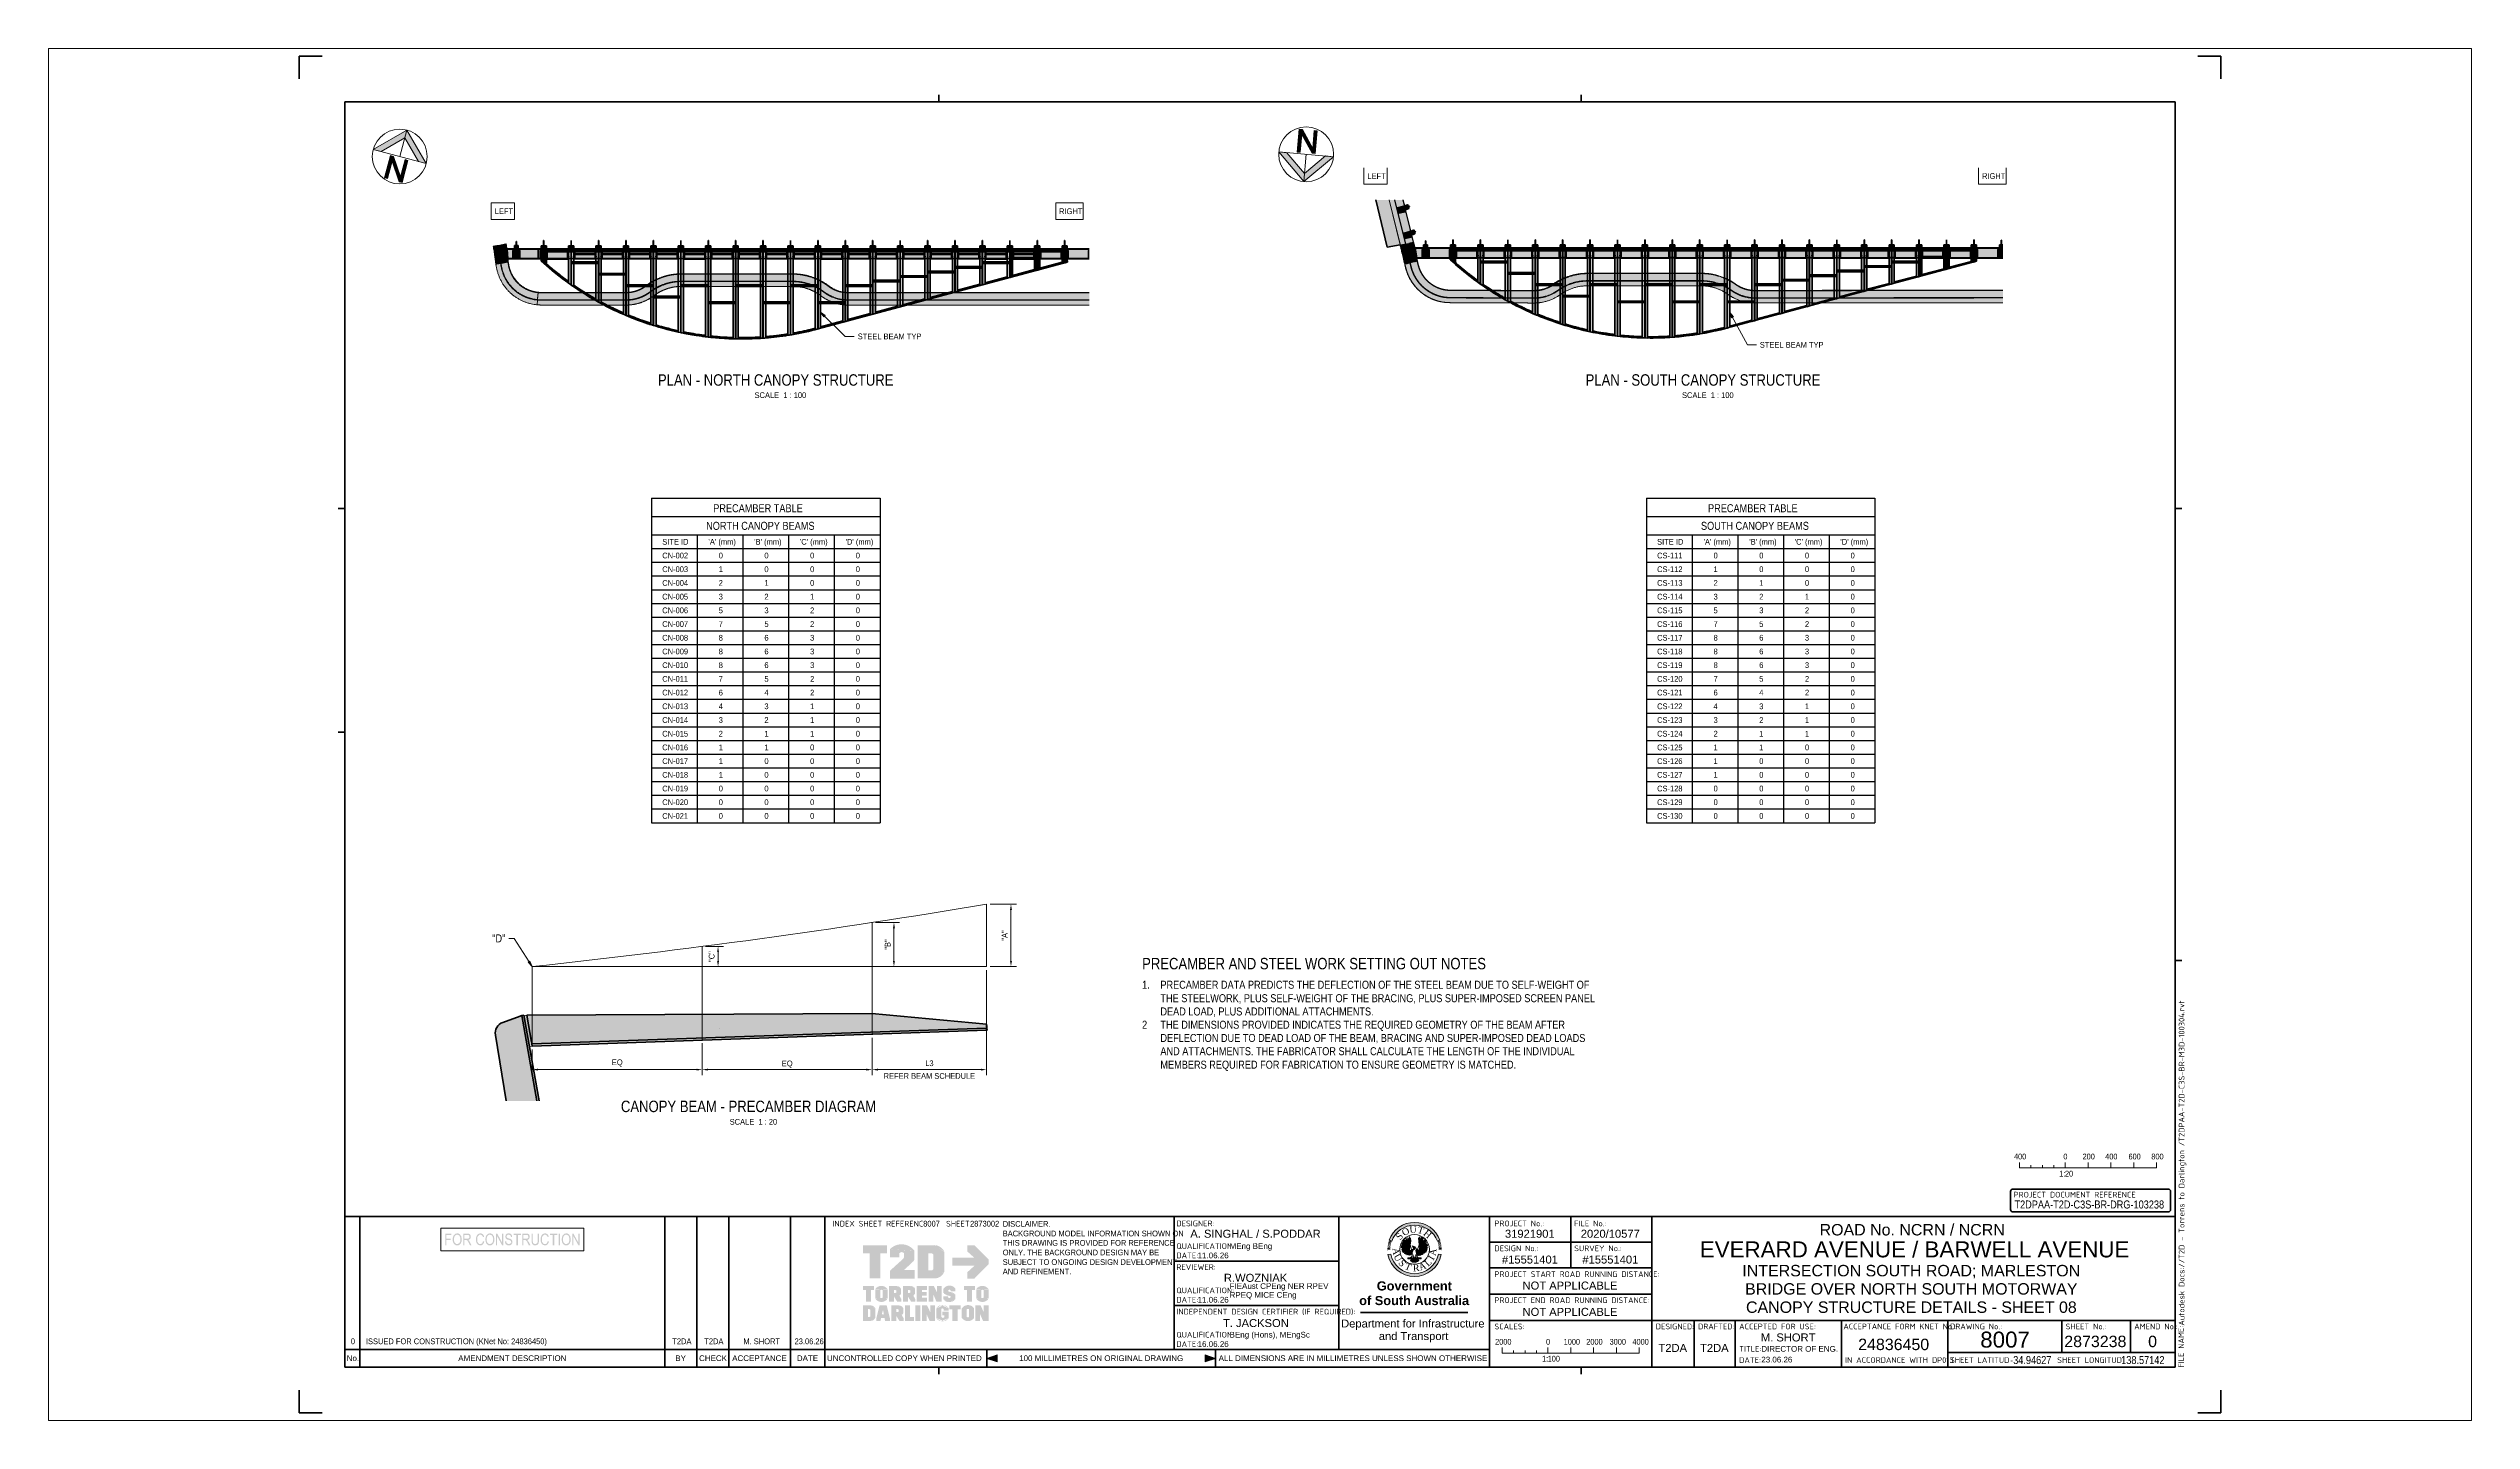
# Paper-space layout 'Layout1' of a CAD drawing. Header units: metres. Extents: x -0.11 to 0.95, y 0 to 0.6.
# The model-space entities are those that its viewports show. They can reach past a viewport. Long polylines and large blocks are cut down to what shows.
import ezdxf

# ---------------------------------------------------------------- set-up
doc = ezdxf.new("R2010")
doc.units = ezdxf.units.M
doc.linetypes.add('JacobsDash', pattern=[0.0045, 0.003, -0.0015])
doc.layers.get('Defpoints').update_dxf_attribs({"color": 41})
for name, color, linetype, lineweight in [('A-ANNO-DIMS', 7, 'Continuous', 9), ('A-ANNO-NOTE', 7, 'Continuous', 9), ('A-ANNO-NOTE-STAMP', 10, 'Continuous', 18), ('A-DETL', 7, 'Continuous', 13), ('A-DETL-GENF', 7, 'Continuous', 9), ('A-FLOR', 7, 'Continuous', 50), ('A-FLOR-HDLN', 7, 'JacobsDash', 18), ('A-GENM', 7, 'Continuous', 35), ('A-WALL', 7, 'Continuous', 50), ('A-WALL-HDLN', 7, 'JacobsDash', 18), ('G-ANNO-TEXT', 7, 'Continuous', 9), ('G-ANNO-TTLB', 7, 'Continuous', 9), ('G-IMPT', 7, 'Continuous', 13), ('S-BEAM', 7, 'Continuous', 50), ('S-BEAM-HDLN', 7, 'JacobsDash', 18), ('S-FSTN', 7, 'Continuous', 18)]:
    doc.layers.add(name, color=color, linetype=linetype, lineweight=lineweight)
doc.layers.add('G-ANNO-NPLT', color=191, linetype='Continuous', plot=False)
doc.layers.get('G-ANNO-NPLT').freeze()
doc.styles.add('Arial', font='arial.ttf', dxfattribs={"height": 0.0025})
doc.styles.add('Arial Narrow', font='ARIALN.TTF', dxfattribs={"height": 0.0035})
doc.styles.add('Arial Narrow_1', font='ARIALN.TTF', dxfattribs={"height": 0.005})
doc.styles.add('Arial Narrow_2', font='ARIALN.TTF', dxfattribs={"height": 0.25})
doc.styles.add('Arial Narrow_3', font='ARIALN.TTF', dxfattribs={"height": 0.05})
doc.styles.add('Arial Narrow_4', font='ARIALN.TTF', dxfattribs={"height": 0.07})
doc.styles.add('Arial Narrow_5', font='ARIALN.TTF', dxfattribs={"height": 0.0025})
doc.styles.add('Arial Narrow_6', font='ARIALN.TTF', dxfattribs={"width": 0.9, "height": 0.0025})
doc.styles.add('Arial_1', font='arial.ttf', dxfattribs={"height": 0.0035})
doc.styles.add('Arial_2', font='arial.ttf', dxfattribs={"height": 0.005})
doc.styles.add('Arial_3', font='arial.ttf', dxfattribs={"height": 0.007})
doc.styles.add('Arial_B', font='arialbd.ttf', dxfattribs={"height": 0.004})
doc.styles.add('ISOCPEUR', font='isocpeur.ttf', dxfattribs={"height": 0.0025})
doc.styles.add('Times New Roman', font='times.ttf', dxfattribs={"height": 0.008001})
doc.dimstyles.new('Dimension_Standard_O__mm_', dxfattribs={"dimscale": 0.3048, "dimtxt": 0.051172, "dimasz": 0.164042, "dimexe": 0.15748, "dimexo": 0.098425, "dimgap": 0.098425, "dimtad": 1, "dimdec": 0, "dimlfac": 1000, "dimzin": 0, "dimdsep": 46, "dimtxsty": 'Arial Narrow_3', "dimsah": 1, "dimcen": 0.09, "dimaunit": 1, "dimadec": 4, "dimazin": 0, "dimtfac": 1, "dimtdec": 4, "dimtix": 1, "dimtmove": 0, "dimatfit": 3, "dimfxl": 1, "dimtvp": 1, "dimtfill": 1, "dimtolj": 1, "dimtzin": 0, "dimlwd": 18, "dimlwe": 18, "dimarcsym": 2})
doc.dimstyles.new('Dimension_Standard_T__mm_', dxfattribs={"dimscale": 0.3048, "dimtxt": 0.051172, "dimasz": 0.164042, "dimexe": 0.15748, "dimexo": 0.098425, "dimgap": 0.065617, "dimtad": 1, "dimdec": 0, "dimlfac": 1000, "dimzin": 0, "dimdsep": 46, "dimtxsty": 'Arial Narrow_3', "dimsah": 1, "dimcen": 0.09, "dimaunit": 1, "dimadec": 4, "dimazin": 0, "dimtfac": 1, "dimtdec": 4, "dimtix": 1, "dimtmove": 0, "dimatfit": 3, "dimfxl": 1, "dimtvp": 1, "dimtolj": 1, "dimtzin": 0, "dimlwd": 18, "dimlwe": 18, "dimarcsym": 2})

# ---------------------------------------------------------------- blocks, each defined once
blk = doc.blocks.new('T2DPAA-T2D-PWA-DE-XRF-000001 - Drawing3_dwg-8554483-CANOPY STRUCTURE DETAILS - SHEET 08')
at = {"layer": 'G-IMPT'}
h = blk.add_hatch(color=256, dxfattribs=at)
edge = h.paths.add_edge_path()
edge.add_line((0.1549, 0.1015), (0.1515, 0.1021))
edge.add_arc((0.1226, 0.1077), 0.0295, 190.997, 349.003, ccw=False)
edge.add_line((0.0937, 0.1021), (0.0903, 0.1015))
edge.add_arc((0.1226, 0.1077), 0.0329, 190.997, 349.003)
edge = h.paths.add_edge_path()
edge.add_arc((0.1226, 0.1077), 0.0329, 20.0475, 159.9525, ccw=False)
edge.add_line((0.1535, 0.119), (0.1503, 0.1178))
edge.add_arc((0.1226, 0.1077), 0.0295, 20.0475, 159.9525)
edge.add_line((0.0949, 0.1178), (0.0917, 0.119))
h = blk.add_hatch(color=256, dxfattribs=at)
edge = h.paths.add_edge_path()
edge.add_arc((0.1226, 0.1077), 0.0329, 161.3902, 162.9856, ccw=False)
edge.add_line((0.0915, 0.1183), (0.0914, 0.1182))
edge.add_line((0.0915, 0.1183), (0.0947, 0.1172))
edge.add_line((0.0947, 0.1171), (0.0947, 0.1172))
edge.add_arc((0.1226, 0.1077), 0.0295, 161.3902, 162.9856)
edge.add_line((0.0944, 0.1163), (0.0911, 0.1174))
h = blk.add_hatch(color=256, dxfattribs=at)
edge = h.paths.add_edge_path()
edge.add_line((0.1206, 0.1074), (0.1207, 0.1074))
edge.add_line((0.1207, 0.1074), (0.1206, 0.1074))
edge = h.paths.add_edge_path()
edge.add_line((0.1166, 0.11), (0.1166, 0.1074))
edge.add_line((0.1166, 0.1074), (0.1183, 0.1065))
edge.add_line((0.1183, 0.1065), (0.119, 0.1076))
edge.add_line((0.119, 0.1076), (0.1204, 0.1079))
edge.add_line((0.1204, 0.1079), (0.1207, 0.1074))
edge.add_line((0.1207, 0.1074), (0.1211, 0.1067))
edge.add_line((0.1211, 0.1067), (0.1187, 0.1008))
edge.add_line((0.1187, 0.1008), (0.1178, 0.1012))
edge.add_line((0.1178, 0.1012), (0.1166, 0.1008))
edge.add_line((0.1166, 0.1008), (0.1161, 0.1012))
edge.add_line((0.1161, 0.1012), (0.1147, 0.101))
edge.add_line((0.1147, 0.101), (0.1143, 0.1017))
edge.add_line((0.1143, 0.1017), (0.1131, 0.1012))
edge.add_line((0.1131, 0.1012), (0.1128, 0.1022))
edge.add_line((0.1128, 0.1022), (0.1119, 0.1019))
edge.add_line((0.1119, 0.1019), (0.1119, 0.1029))
edge.add_line((0.1119, 0.1029), (0.1105, 0.1027))
edge.add_line((0.1105, 0.1027), (0.1107, 0.1043))
edge.add_line((0.1107, 0.1043), (0.1091, 0.1041))
edge.add_line((0.1091, 0.1041), (0.1095, 0.1057))
edge.add_line((0.1095, 0.1057), (0.1077, 0.106))
edge.add_line((0.1077, 0.106), (0.1081, 0.1069))
edge.add_line((0.1081, 0.1069), (0.1072, 0.1074))
edge.add_line((0.1072, 0.1074), (0.1081, 0.1091))
edge.add_line((0.1081, 0.1091), (0.1069, 0.11))
edge.add_line((0.1069, 0.11), (0.1081, 0.1112))
edge.add_line((0.1081, 0.1112), (0.1069, 0.1122))
edge.add_line((0.1069, 0.1122), (0.1085, 0.113))
edge.add_line((0.1085, 0.113), (0.1072, 0.1143))
edge.add_line((0.1072, 0.1143), (0.1095, 0.1145))
edge.add_line((0.1095, 0.1145), (0.1081, 0.116))
edge.add_line((0.1081, 0.116), (0.1105, 0.116))
edge.add_line((0.1105, 0.116), (0.1088, 0.1179))
edge.add_line((0.1088, 0.1179), (0.1119, 0.1163))
edge.add_line((0.1119, 0.1163), (0.1105, 0.1193))
edge.add_line((0.1105, 0.1193), (0.1138, 0.1172))
edge.add_line((0.1138, 0.1172), (0.1121, 0.121))
edge.add_line((0.1121, 0.121), (0.1147, 0.1181))
edge.add_line((0.1147, 0.1181), (0.1143, 0.1224))
edge.add_line((0.1143, 0.1224), (0.1159, 0.1188))
edge.add_line((0.1159, 0.1188), (0.1166, 0.1236))
edge.add_line((0.1166, 0.1236), (0.1171, 0.1207))
edge.add_line((0.1171, 0.1207), (0.1178, 0.1214))
edge.add_line((0.1178, 0.1214), (0.118, 0.1179))
edge.add_line((0.118, 0.1179), (0.1171, 0.1131))
edge.add_line((0.1171, 0.1131), (0.1178, 0.111))
edge.add_line((0.1178, 0.111), (0.1166, 0.11))
for points in [[(0.1105, 0.1193), (0.1088, 0.1179), (0.1119, 0.1163)], [(0.1369, 0.1093), (0.1385, 0.1081), (0.1367, 0.1074), (0.1376, 0.106), (0.1357, 0.106), (0.1367, 0.1043), (0.1348, 0.1043), (0.1348, 0.1031), (0.1336, 0.1034), (0.1331, 0.1022), (0.1322, 0.1024), (0.1317, 0.1015), (0.1305, 0.1017), (0.1301, 0.101), (0.1296, 0.1015), (0.1291, 0.1005), (0.1286, 0.1008), (0.1277, 0.1003), (0.1275, 0.101), (0.1268, 0.1003), (0.1251, 0.1029), (0.1242, 0.1065), (0.1246, 0.1076), (0.1263, 0.1076), (0.127, 0.1067), (0.1284, 0.1072), (0.1291, 0.11), (0.1275, 0.1112), (0.1282, 0.1133), (0.1275, 0.1219), (0.1284, 0.121), (0.1289, 0.1236), (0.1294, 0.1193), (0.1312, 0.1226), (0.1305, 0.1191), (0.1331, 0.1212), (0.1317, 0.1179), (0.1348, 0.1195), (0.1324, 0.116), (0.1364, 0.1179), (0.1341, 0.1155), (0.1371, 0.116), (0.1355, 0.1143), (0.1381, 0.1141), (0.1364, 0.1131), (0.1383, 0.1124), (0.1367, 0.1114), (0.1385, 0.11)], [(0.1312, 0.1226), (0.1331, 0.1212), (0.1305, 0.1191)], [(0.1348, 0.1195), (0.1364, 0.1179), (0.1324, 0.116)], [(0.1069, 0.1122), (0.1069, 0.11), (0.1081, 0.1112)], [(0.1081, 0.116), (0.1072, 0.1143), (0.1095, 0.1145)], [(0.1077, 0.106), (0.1091, 0.1041), (0.1095, 0.1057)], [(0.1105, 0.1027), (0.1119, 0.1019), (0.1119, 0.1029)], [(0.1225, 0.0967), (0.1233, 0.0985), (0.1277, 0.0943), (0.1263, 0.0929), (0.1237, 0.092), (0.1202, 0.0924), (0.1176, 0.0943), (0.1218, 0.0984)], [(0.1291, 0.1005), (0.1301, 0.101), (0.1296, 0.1015)], [(0.1317, 0.1015), (0.1331, 0.1022), (0.1322, 0.1024)], [(0.1383, 0.1124), (0.1381, 0.1141), (0.1364, 0.1131)]]:
    blk.add_hatch(color=256, dxfattribs=at).paths.add_polyline_path(points)
h = blk.add_hatch(color=256, dxfattribs=at)
edge = h.paths.add_edge_path()
edge.add_line((0.154, 0.1174), (0.1508, 0.1163))
edge.add_arc((0.1226, 0.1077), 0.0295, 17.0144, 18.6098)
edge.add_line((0.1505, 0.1172), (0.1505, 0.1171))
edge.add_line((0.1505, 0.1172), (0.1537, 0.1183))
edge.add_line((0.1538, 0.1182), (0.1537, 0.1183))
edge.add_arc((0.1226, 0.1077), 0.0329, 17.0144, 18.6098, ccw=False)
h = blk.add_hatch(color=256, dxfattribs=at)
edge = h.paths.add_edge_path()
edge.add_line((0.0931, 0.1083), (0.0897, 0.1083))
edge.add_arc((0.1226, 0.1077), 0.0329, 177.3415, 178.9368, ccw=False)
edge.add_line((0.0897, 0.1094), (0.0897, 0.1093))
edge.add_line((0.0897, 0.1094), (0.0932, 0.1092))
edge.add_line((0.0932, 0.1091), (0.0932, 0.1092))
edge.add_arc((0.1226, 0.1077), 0.0295, 177.3415, 178.9368)
h = blk.add_hatch(color=256, dxfattribs=at)
edge = h.paths.add_edge_path()
edge.add_line((0.0931, 0.1069), (0.0897, 0.1068))
edge.add_arc((0.1226, 0.1077), 0.0329, 180, 181.5953, ccw=False)
edge.add_line((0.0897, 0.1078), (0.0897, 0.1077))
edge.add_line((0.0897, 0.1078), (0.0931, 0.1078))
edge.add_line((0.0931, 0.1077), (0.0931, 0.1078))
edge.add_arc((0.1226, 0.1077), 0.0295, 180, 181.5953)
h = blk.add_hatch(color=256, dxfattribs=at)
edge = h.paths.add_edge_path()
edge.add_arc((0.1226, 0.1077), 0.0329, 174.6829, 176.2783, ccw=False)
edge.add_line((0.0899, 0.1109), (0.0898, 0.1108))
edge.add_line((0.0899, 0.1109), (0.0933, 0.1106))
edge.add_line((0.0933, 0.1105), (0.0933, 0.1106))
edge.add_arc((0.1226, 0.1077), 0.0295, 174.6829, 176.2783)
edge.add_line((0.0932, 0.1096), (0.0898, 0.1099))
h = blk.add_hatch(color=256, dxfattribs=at)
edge = h.paths.add_edge_path()
edge.add_arc((0.1226, 0.1077), 0.0329, 172.0244, 173.6197, ccw=False)
edge.add_line((0.09, 0.1124), (0.09, 0.1123))
edge.add_line((0.09, 0.1124), (0.0934, 0.1119))
edge.add_line((0.0934, 0.1118), (0.0934, 0.1119))
edge.add_arc((0.1226, 0.1077), 0.0295, 172.0244, 173.6197)
edge.add_line((0.0933, 0.111), (0.0899, 0.1114))
h = blk.add_hatch(color=256, dxfattribs=at)
edge = h.paths.add_edge_path()
edge.add_arc((0.1226, 0.1077), 0.0329, 169.3658, 170.9612, ccw=False)
edge.add_line((0.0903, 0.1139), (0.0903, 0.1138))
edge.add_line((0.0903, 0.1139), (0.0937, 0.1133))
edge.add_line((0.0936, 0.1132), (0.0937, 0.1133))
edge.add_arc((0.1226, 0.1077), 0.0295, 169.3658, 170.9612)
edge.add_line((0.0935, 0.1124), (0.0901, 0.1129))
h = blk.add_hatch(color=256, dxfattribs=at)
edge = h.paths.add_edge_path()
edge.add_arc((0.1226, 0.1077), 0.0329, 166.7073, 168.3026, ccw=False)
edge.add_line((0.0906, 0.1154), (0.0906, 0.1153))
edge.add_line((0.0906, 0.1154), (0.0939, 0.1146))
edge.add_line((0.0939, 0.1145), (0.0939, 0.1146))
edge.add_arc((0.1226, 0.1077), 0.0295, 166.7073, 168.3026)
edge.add_line((0.0937, 0.1137), (0.0904, 0.1144))
h = blk.add_hatch(color=256, dxfattribs=at)
edge = h.paths.add_edge_path()
edge.add_line((0.0941, 0.115), (0.0907, 0.1159))
edge.add_arc((0.1226, 0.1077), 0.0329, 164.0488, 165.6441, ccw=False)
edge.add_line((0.091, 0.1169), (0.091, 0.1168))
edge.add_line((0.091, 0.1169), (0.0943, 0.1159))
edge.add_line((0.0943, 0.1158), (0.0943, 0.1159))
edge.add_arc((0.1226, 0.1077), 0.0295, 164.0488, 165.6441)
h = blk.add_hatch(color=256, dxfattribs=at)
edge = h.paths.add_edge_path()
edge.add_line((0.1232, 0.1095), (0.1225, 0.1076))
edge.add_line((0.1225, 0.1076), (0.1207, 0.1074))
edge.add_line((0.1207, 0.1074), (0.1207, 0.1074))
edge.add_line((0.1207, 0.1074), (0.1216, 0.1086))
edge.add_line((0.1216, 0.1086), (0.1197, 0.1119))
edge.add_line((0.1197, 0.1119), (0.1232, 0.1107))
edge.add_line((0.1232, 0.1107), (0.1239, 0.1098))
edge.add_line((0.1239, 0.1098), (0.1232, 0.1095))
h = blk.add_hatch(color=256, dxfattribs=at)
edge = h.paths.add_edge_path()
edge.add_arc((0.1226, 0.1077), 0.0295, 14.3559, 15.9512)
edge.add_line((0.1509, 0.1159), (0.1509, 0.1158))
edge.add_line((0.1509, 0.1159), (0.1542, 0.1169))
edge.add_line((0.1542, 0.1168), (0.1542, 0.1169))
edge.add_arc((0.1226, 0.1077), 0.0329, 14.3559, 15.9512, ccw=False)
edge.add_line((0.1545, 0.1159), (0.1511, 0.115))
h = blk.add_hatch(color=256, dxfattribs=at)
edge = h.paths.add_edge_path()
edge.add_line((0.1548, 0.1144), (0.1514, 0.1137))
edge.add_arc((0.1226, 0.1077), 0.0295, 11.6974, 13.2927)
edge.add_line((0.1512, 0.1146), (0.1513, 0.1145))
edge.add_line((0.1512, 0.1146), (0.1546, 0.1154))
edge.add_line((0.1546, 0.1153), (0.1546, 0.1154))
edge.add_arc((0.1226, 0.1077), 0.0329, 11.6974, 13.2927, ccw=False)
h = blk.add_hatch(color=256, dxfattribs=at)
edge = h.paths.add_edge_path()
edge.add_arc((0.1226, 0.1077), 0.0295, 9.0388, 10.6342)
edge.add_line((0.1515, 0.1133), (0.1515, 0.1132))
edge.add_line((0.1515, 0.1133), (0.1549, 0.1139))
edge.add_line((0.1549, 0.1138), (0.1549, 0.1139))
edge.add_arc((0.1226, 0.1077), 0.0329, 9.0388, 10.6342, ccw=False)
edge.add_line((0.1551, 0.1129), (0.1517, 0.1124))
h = blk.add_hatch(color=256, dxfattribs=at)
edge = h.paths.add_edge_path()
edge.add_arc((0.1226, 0.1077), 0.0295, 6.3803, 7.9756)
edge.add_line((0.1518, 0.1119), (0.1518, 0.1118))
edge.add_line((0.1518, 0.1119), (0.1552, 0.1124))
edge.add_line((0.1552, 0.1123), (0.1552, 0.1124))
edge.add_arc((0.1226, 0.1077), 0.0329, 6.3803, 7.9756, ccw=False)
edge.add_line((0.1553, 0.1114), (0.1519, 0.111))
h = blk.add_hatch(color=256, dxfattribs=at)
edge = h.paths.add_edge_path()
edge.add_line((0.1554, 0.1099), (0.152, 0.1096))
edge.add_arc((0.1226, 0.1077), 0.0295, 3.7217, 5.3171)
edge.add_line((0.1519, 0.1106), (0.1519, 0.1105))
edge.add_line((0.1519, 0.1106), (0.1553, 0.1109))
edge.add_line((0.1553, 0.1108), (0.1553, 0.1109))
edge.add_arc((0.1226, 0.1077), 0.0329, 3.7217, 5.3171, ccw=False)
h = blk.add_hatch(color=256, dxfattribs=at)
edge = h.paths.add_edge_path()
edge.add_line((0.1555, 0.1083), (0.1521, 0.1083))
edge.add_arc((0.1226, 0.1077), 0.0295, 1.0632, 2.6585)
edge.add_line((0.152, 0.1092), (0.152, 0.1091))
edge.add_line((0.152, 0.1092), (0.1554, 0.1094))
edge.add_line((0.1555, 0.1093), (0.1554, 0.1094))
edge.add_arc((0.1226, 0.1077), 0.0329, 1.0632, 2.6585, ccw=False)
h = blk.add_hatch(color=256, dxfattribs=at)
edge = h.paths.add_edge_path()
edge.add_line((0.1555, 0.1068), (0.152, 0.1069))
edge.add_arc((0.1226, 0.1077), 0.0295, 358.4047, 360)
edge.add_line((0.1521, 0.1078), (0.1521, 0.1077))
edge.add_line((0.1521, 0.1078), (0.1555, 0.1078))
edge.add_line((0.1555, 0.1077), (0.1555, 0.1078))
edge.add_arc((0.1226, 0.1077), 0.0329, 358.4047, 360, ccw=False)
for p, q in [((0.0917, 0.119), (0.0949, 0.1178)), ((0.1105, 0.1193), (0.1088, 0.1179)), ((0.1088, 0.1179), (0.1119, 0.1163)), ((0.1119, 0.1163), (0.1105, 0.1193)), ((0.1305, 0.1191), (0.1312, 0.1226)), ((0.1331, 0.1212), (0.1305, 0.1191)), ((0.1312, 0.1226), (0.1331, 0.1212)), ((0.1324, 0.116), (0.1348, 0.1195)), ((0.1364, 0.1179), (0.1324, 0.116)), ((0.1348, 0.1195), (0.1364, 0.1179)), ((0.1503, 0.1178), (0.1535, 0.119)), ((0.0903, 0.1015), (0.0937, 0.1021)), ((0.1069, 0.1122), (0.1069, 0.11)), ((0.1081, 0.1112), (0.1069, 0.1122)), ((0.1069, 0.11), (0.1081, 0.1112)), ((0.1081, 0.116), (0.1072, 0.1143)), ((0.1072, 0.1143), (0.1095, 0.1145)), ((0.1077, 0.106), (0.1091, 0.1041)), ((0.1095, 0.1057), (0.1077, 0.106)), ((0.1095, 0.1145), (0.1081, 0.116)), ((0.1091, 0.1041), (0.1095, 0.1057)), ((0.1119, 0.1029), (0.1105, 0.1027)), ((0.1105, 0.1027), (0.1119, 0.1019)), ((0.1119, 0.1019), (0.1119, 0.1029)), ((0.115, 0.0967), (0.1197, 0.0967)), ((0.1211, 0.1003), (0.1173, 0.0974)), ((0.1244, 0.1003), (0.1272, 0.0974)), ((0.1256, 0.0967), (0.1308, 0.0967)), ((0.1296, 0.1015), (0.1291, 0.1005)), ((0.1291, 0.1005), (0.1301, 0.101)), ((0.1301, 0.101), (0.1296, 0.1015)), ((0.1322, 0.1024), (0.1317, 0.1015)), ((0.1317, 0.1015), (0.1331, 0.1022)), ((0.1331, 0.1022), (0.1322, 0.1024)), ((0.1381, 0.1141), (0.1364, 0.1131)), ((0.1364, 0.1131), (0.1383, 0.1124)), ((0.1383, 0.1124), (0.1381, 0.1141)), ((0.1515, 0.1021), (0.1549, 0.1015))]:
    blk.add_line(p, q, dxfattribs=at)
at = {"layer": 'G-IMPT', "flags": 128}
for points in [[(0.1085, 0.113), (0.1072, 0.1143), (0.1095, 0.1145), (0.1081, 0.116), (0.1105, 0.116), (0.1088, 0.1179), (0.1119, 0.1163), (0.1105, 0.1193), (0.1138, 0.1172), (0.1121, 0.121), (0.1147, 0.1181), (0.1143, 0.1224), (0.1159, 0.1188), (0.1166, 0.1236), (0.1171, 0.1207), (0.1178, 0.1214), (0.118, 0.1179), (0.1171, 0.1131), (0.119, 0.1076), (0.1204, 0.1079), (0.1211, 0.1067), (0.1187, 0.1008), (0.1178, 0.1012), (0.1166, 0.1008), (0.1161, 0.1012), (0.1147, 0.101), (0.1143, 0.1017), (0.1131, 0.1012), (0.1128, 0.1022), (0.1119, 0.1019), (0.1119, 0.1029), (0.1105, 0.1027), (0.1107, 0.1043), (0.1091, 0.1041), (0.1095, 0.1057), (0.1077, 0.106), (0.1081, 0.1069), (0.1072, 0.1074), (0.1081, 0.1091), (0.1069, 0.11), (0.1081, 0.1112), (0.1069, 0.1122), (0.1087, 0.1131)], [(0.1199, 0.1031), (0.1225, 0.0967), (0.1251, 0.1029), (0.1242, 0.1065), (0.1246, 0.1076), (0.1263, 0.1076), (0.1282, 0.1133), (0.1275, 0.1219), (0.1284, 0.121), (0.1289, 0.1236), (0.1294, 0.1193), (0.1312, 0.1226), (0.1305, 0.1191), (0.1331, 0.1212), (0.1317, 0.1179), (0.1348, 0.1195), (0.1324, 0.116), (0.1364, 0.1179), (0.1341, 0.1155), (0.1371, 0.116), (0.1355, 0.1143), (0.1381, 0.1141), (0.1364, 0.1131), (0.1383, 0.1124), (0.1367, 0.1114), (0.1385, 0.11), (0.1369, 0.1093), (0.1385, 0.1081), (0.1367, 0.1074), (0.1376, 0.106), (0.1357, 0.106), (0.1367, 0.1043), (0.1348, 0.1043), (0.1348, 0.1031), (0.1336, 0.1034), (0.1331, 0.1022), (0.1322, 0.1024), (0.1317, 0.1015), (0.1305, 0.1017), (0.1301, 0.101), (0.1296, 0.1015), (0.1291, 0.1005), (0.1286, 0.1008), (0.1277, 0.1003), (0.1275, 0.101), (0.1268, 0.1003), (0.1251, 0.1029)], [(0.1206, 0.0974), (0.1145, 0.0974), (0.1145, 0.0962), (0.1194, 0.0962)], [(0.119, 0.1076), (0.1183, 0.1065), (0.1166, 0.1074), (0.1166, 0.11), (0.1178, 0.111)], [(0.1218, 0.0984), (0.1176, 0.0943), (0.1202, 0.0924), (0.1237, 0.092), (0.1263, 0.0929), (0.1277, 0.0943), (0.1233, 0.0985)], [(0.1239, 0.1098), (0.1244, 0.1091), (0.1246, 0.1076)], [(0.1246, 0.0974), (0.1308, 0.0974), (0.1308, 0.0962), (0.126, 0.0962)], [(0.1263, 0.1076), (0.127, 0.1067), (0.1284, 0.1072), (0.1291, 0.11), (0.1275, 0.1112)]]:
    blk.add_lwpolyline(points, dxfattribs=at)
blk.add_lwpolyline([(0.1206, 0.1074), (0.1216, 0.1086), (0.1197, 0.1119), (0.1232, 0.1107), (0.1239, 0.1098), (0.1232, 0.1095), (0.1225, 0.1076)], close=True, dxfattribs=at)
at = {"layer": 'G-IMPT'}
blk.add_circle((0.1226, 0.1077), 0.018, dxfattribs=at)
for radius, start, end in [(0.0329, 20.0475, 159.9525), (0.0295, 20.0475, 159.9525), (0.0329, 190.997, 349.003), (0.0295, 190.997, 349.003)]:
    blk.add_arc((0.1226, 0.1077), radius, start, end, dxfattribs=at)
at = {"layer": 'G-IMPT', "lineweight": 9, "char_height": 0.008, "attachment_point": 2, "line_spacing_factor": 1.029793, "style": 'Times New Roman'}
for s, insert, width, rotation in [('S', (0.1012, 0.1263), 0.008041, 49.0663), ('O', (0.1099, 0.133), 0.010353, 26.6943), ('U', (0.1205, 0.136), 0.010353, 4.3222), ('T', (0.1314, 0.1347), 0.008744, 341.9502), ('H', (0.141, 0.1293), 0.010353, 319.5782), ('A', (0.104, 0.106), 0.010353, 279.6978), ('U', (0.1058, 0.0996), 0.010353, 300.15), ('S', (0.1107, 0.0935), 0.008041, 310.3575), ('T', (0.1164, 0.0903), 0.008744, 336.9699), ('R', (0.1244, 0.0893), 0.009549, 3.701), ('A', (0.1307, 0.0909), 0.010353, 21.3382), ('L', (0.1363, 0.0949), 0.008744, 42.375), ('I', (0.1395, 0.0995), 0.004825, 60.5783), ('A', (0.141, 0.1048), 0.010353, 83.64)]:
    blk.add_mtext(s, dxfattribs=dict(at, insert=insert, width=width, rotation=rotation))
blk = doc.blocks.new('T2DPAA-T2D-PWA-DE-XRF-000001 - Standard-9403715-CANOPY STRUCTURE DETAILS - SHEET 08')
at = {"layer": 'G-ANNO-TTLB', "true_color": 0x1d4a5c}
h = blk.add_hatch(color=139, dxfattribs=at)
edge = h.paths.add_edge_path()
edge.add_line((0.2623, 0.0443), (0.2623, 0.0452))
edge.add_arc((0.2616, 0.044), 0.00145, 58.8241, 99.793)
edge.add_line((0.2613, 0.0454), (0.2613, 0.0441))
edge.add_arc((0.2616, 0.0455), 0.00141, 259.7202, 301.6629)
edge = h.paths.add_edge_path()
edge.add_arc((0.2625, 0.0448), 0.00224, 301.808, 330.1086, ccw=False)
edge.add_line((0.2637, 0.0429), (0.2645, 0.0415))
edge.add_line((0.2645, 0.0415), (0.2645, 0.0403))
edge.add_line((0.2645, 0.0403), (0.2627, 0.0403))
edge.add_line((0.2627, 0.0403), (0.2613, 0.0425))
edge.add_line((0.2613, 0.0425), (0.2613, 0.0403))
edge.add_line((0.2613, 0.0403), (0.2591, 0.0403))
edge.add_line((0.2591, 0.0403), (0.2591, 0.0471))
edge.add_line((0.2591, 0.0471), (0.2624, 0.0471))
edge.add_arc((0.2623, 0.0446), 0.00248, 32.8357, 87.7033, ccw=False)
edge.add_line((0.2644, 0.046), (0.2644, 0.0437))
edge = h.paths.add_edge_path()
edge.add_line((0.2674, 0.0527), (0.2674, 0.0537))
edge.add_arc((0.2667, 0.0524), 0.00145, 58.8241, 99.793)
edge.add_line((0.2665, 0.0539), (0.2665, 0.0526))
edge.add_arc((0.2667, 0.0539), 0.00141, 259.7202, 301.6629)
edge = h.paths.add_edge_path()
edge.add_arc((0.2676, 0.0532), 0.00224, 301.808, 330.1086, ccw=False)
edge.add_line((0.2688, 0.0513), (0.2696, 0.0499))
edge.add_line((0.2696, 0.0499), (0.2696, 0.0487))
edge.add_line((0.2696, 0.0487), (0.2678, 0.0487))
edge.add_line((0.2678, 0.0487), (0.2664, 0.051))
edge.add_line((0.2664, 0.051), (0.2664, 0.0487))
edge.add_line((0.2664, 0.0487), (0.2642, 0.0487))
edge.add_line((0.2642, 0.0487), (0.2642, 0.0555))
edge.add_line((0.2642, 0.0555), (0.2676, 0.0555))
edge.add_arc((0.2675, 0.0531), 0.00248, 32.8357, 87.7033, ccw=False)
edge.add_line((0.2695, 0.0544), (0.2695, 0.0521))
edge = h.paths.add_edge_path()
edge.add_line((0.2499, 0.0422), (0.2499, 0.0452))
edge.add_arc((0.2491, 0.0441), 0.00138, 56.3448, 98.7814)
edge.add_line((0.2489, 0.0454), (0.2489, 0.0419))
edge.add_arc((0.2491, 0.0433), 0.00138, 261.2186, 303.6552)
edge = h.paths.add_edge_path()
edge.add_line((0.2613, 0.0527), (0.2613, 0.0537))
edge.add_arc((0.2606, 0.0524), 0.00145, 58.8241, 99.793)
edge.add_line((0.2603, 0.0539), (0.2603, 0.0526))
edge.add_arc((0.2606, 0.0539), 0.00141, 259.7202, 301.6629)
edge = h.paths.add_edge_path()
edge.add_line((0.2502, 0.0403), (0.2467, 0.0403))
edge.add_line((0.2467, 0.0403), (0.2467, 0.0471))
edge.add_line((0.2467, 0.0471), (0.2501, 0.0471))
edge.add_arc((0.25, 0.0447), 0.00241, 26.2483, 85.5583, ccw=False)
edge.add_line((0.2521, 0.0457), (0.2521, 0.0416))
edge.add_arc((0.2502, 0.0424), 0.00209, 270, 338.4707, ccw=False)
h.paths.add_polyline_path([(0.2555, 0.0451), (0.255, 0.0432), (0.2559, 0.0432)])
h.paths.add_polyline_path([(0.2585, 0.0415), (0.2585, 0.0403), (0.2564, 0.0403), (0.2562, 0.0415), (0.2547, 0.0415), (0.2544, 0.0403), (0.2526, 0.0403), (0.2526, 0.0415), (0.254, 0.0471), (0.2571, 0.0471)])
h.paths.add_polyline_path([(0.2673, 0.042), (0.269, 0.042), (0.269, 0.0403), (0.2651, 0.0403), (0.2651, 0.0471), (0.2673, 0.0471)])
h.paths.add_polyline_path([(0.2718, 0.0403), (0.2696, 0.0403), (0.2696, 0.0471), (0.2718, 0.0471)])
h.paths.add_polyline_path([(0.2762, 0.0441), (0.2762, 0.0471), (0.2782, 0.0471), (0.2782, 0.0403), (0.2759, 0.0403), (0.2746, 0.0432), (0.2746, 0.0403), (0.2725, 0.0403), (0.2725, 0.0471), (0.2748, 0.0471)])
edge = h.paths.add_edge_path()
edge.add_arc((0.2817, 0.0424), 0.000774, 214.5178, 325.4822)
edge.add_line((0.2823, 0.0419), (0.2823, 0.0427))
edge.add_line((0.2823, 0.0427), (0.2815, 0.0427))
edge.add_line((0.2815, 0.0427), (0.2815, 0.0443))
edge.add_line((0.2815, 0.0443), (0.2842, 0.0443))
edge.add_line((0.2842, 0.0443), (0.2842, 0.0415))
edge.add_arc((0.2819, 0.0428), 0.00262, 274.1131, 330.4929, ccw=False)
edge.add_arc((0.2815, 0.0434), 0.00327, 260.2337, 279.7663, ccw=False)
edge.add_arc((0.2812, 0.0429), 0.00275, 208.3817, 264.7517, ccw=False)
edge.add_line((0.2788, 0.0416), (0.2788, 0.0458))
edge.add_arc((0.2812, 0.0445), 0.00268, 94.8448, 152.8409, ccw=False)
edge.add_arc((0.2815, 0.0424), 0.00482, 83.0812, 96.9188, ccw=False)
edge.add_arc((0.2818, 0.0444), 0.00278, 31.3102, 83.6241, ccw=False)
edge.add_line((0.2842, 0.0459), (0.2842, 0.0447))
edge.add_line((0.2842, 0.0447), (0.282, 0.0447))
edge.add_line((0.282, 0.0447), (0.282, 0.0455))
edge.add_arc((0.2815, 0.0451), 0.000641, 40.732, 139.268)
edge.add_line((0.281, 0.0455), (0.281, 0.0419))
h.paths.add_polyline_path([(0.2882, 0.0403), (0.2859, 0.0403), (0.2859, 0.0454), (0.2846, 0.0454), (0.2846, 0.0471), (0.2895, 0.0471), (0.2895, 0.0454), (0.2882, 0.0454)])
edge = h.paths.add_edge_path()
edge.add_arc((0.2927, 0.0429), 0.00104, 239.6549, 300.3451)
edge.add_line((0.2932, 0.042), (0.2932, 0.0454))
edge.add_arc((0.2927, 0.0445), 0.00103, 59.5446, 120.4554)
edge.add_line((0.2921, 0.0454), (0.2921, 0.042))
edge = h.paths.add_edge_path()
edge.add_arc((0.2927, 0.0434), 0.00323, 212.7347, 327.2653, ccw=False)
edge.add_line((0.29, 0.0417), (0.29, 0.0458))
edge.add_arc((0.2927, 0.044), 0.00323, 32.6408, 147.3592, ccw=False)
edge.add_line((0.2954, 0.0458), (0.2954, 0.0417))
h.paths.add_polyline_path([(0.3017, 0.0403), (0.2993, 0.0403), (0.298, 0.0432), (0.298, 0.0403), (0.2959, 0.0403), (0.2959, 0.0471), (0.2982, 0.0471), (0.2996, 0.0441), (0.2996, 0.0471), (0.3017, 0.0471)])
edge = h.paths.add_edge_path()
edge.add_arc((0.299, 0.0513), 0.00104, 239.6549, 300.3451)
edge.add_line((0.2995, 0.0504), (0.2995, 0.0538))
edge.add_arc((0.299, 0.0529), 0.00103, 59.5446, 120.4554)
edge.add_line((0.2985, 0.0538), (0.2985, 0.0504))
edge = h.paths.add_edge_path()
edge.add_arc((0.299, 0.0518), 0.00323, 212.7347, 327.2653, ccw=False)
edge.add_line((0.2963, 0.0501), (0.2963, 0.0542))
edge.add_arc((0.299, 0.0524), 0.00323, 32.6408, 147.3592, ccw=False)
edge.add_line((0.3017, 0.0542), (0.3017, 0.0501))
h.paths.add_polyline_path([(0.2945, 0.0487), (0.2923, 0.0487), (0.2923, 0.0538), (0.2909, 0.0538), (0.2909, 0.0555), (0.2958, 0.0555), (0.2958, 0.0538), (0.2945, 0.0538)])
edge = h.paths.add_edge_path()
edge.add_line((0.2872, 0.0518), (0.2872, 0.0499))
edge.add_arc((0.2849, 0.0513), 0.0027, 273.7285, 329.3952, ccw=False)
edge.add_line((0.285, 0.0486), (0.2841, 0.0486))
edge.add_arc((0.2842, 0.0512), 0.00266, 210.1626, 267.7624, ccw=False)
edge.add_line((0.2819, 0.0499), (0.2819, 0.051))
edge.add_line((0.2819, 0.051), (0.2841, 0.051))
edge.add_arc((0.2845, 0.0508), 0.000522, 155.2714, 300.4507)
edge.add_arc((0.2846, 0.0508), 0.000487, 289.6558, 416.8121)
edge.add_line((0.2849, 0.0512), (0.2834, 0.0515))
edge.add_arc((0.2841, 0.054), 0.00253, 213.4271, 255.8381, ccw=False)
edge.add_line((0.2819, 0.0526), (0.2819, 0.0544))
edge.add_arc((0.2846, 0.0525), 0.00325, 35.8397, 144.1603, ccw=False)
edge.add_line((0.2872, 0.0544), (0.2872, 0.0533))
edge.add_line((0.2872, 0.0533), (0.2851, 0.0533))
edge.add_arc((0.2846, 0.0535), 0.000494, 335.3316, 479.9481)
edge.add_arc((0.2845, 0.0535), 0.000428, 103.9979, 246.4243)
edge.add_line((0.2843, 0.0531), (0.2853, 0.0529))
edge.add_arc((0.2849, 0.0501), 0.00281, 35.1328, 82.3403, ccw=False)
h.paths.add_polyline_path([(0.2792, 0.0526), (0.2792, 0.0555), (0.2812, 0.0555), (0.2812, 0.0487), (0.2789, 0.0487), (0.2776, 0.0517), (0.2776, 0.0487), (0.2755, 0.0487), (0.2755, 0.0555), (0.2778, 0.0555)])
h.paths.add_polyline_path([(0.2725, 0.053), (0.2746, 0.053), (0.2746, 0.0513), (0.2725, 0.0513), (0.2725, 0.0504), (0.2748, 0.0504), (0.2748, 0.0487), (0.2703, 0.0487), (0.2703, 0.0555), (0.2748, 0.0555), (0.2748, 0.0538), (0.2725, 0.0538)])
edge = h.paths.add_edge_path()
edge.add_arc((0.2615, 0.0532), 0.00224, 301.808, 330.1086, ccw=False)
edge.add_line((0.2627, 0.0513), (0.2635, 0.0499))
edge.add_line((0.2635, 0.0499), (0.2635, 0.0487))
edge.add_line((0.2635, 0.0487), (0.2617, 0.0487))
edge.add_line((0.2617, 0.0487), (0.2603, 0.051))
edge.add_line((0.2603, 0.051), (0.2603, 0.0487))
edge.add_line((0.2603, 0.0487), (0.2581, 0.0487))
edge.add_line((0.2581, 0.0487), (0.2581, 0.0555))
edge.add_line((0.2581, 0.0555), (0.2614, 0.0555))
edge.add_arc((0.2613, 0.0531), 0.00248, 32.8357, 87.7033, ccw=False)
edge.add_line((0.2634, 0.0544), (0.2634, 0.0521))
edge = h.paths.add_edge_path()
edge.add_line((0.2543, 0.0538), (0.2543, 0.0504))
edge.add_arc((0.2548, 0.0513), 0.00104, 239.6549, 300.3451)
edge.add_line((0.2553, 0.0504), (0.2553, 0.0538))
edge.add_arc((0.2548, 0.0529), 0.00103, 59.5446, 120.4554)
edge = h.paths.add_edge_path()
edge.add_line((0.2521, 0.0501), (0.2521, 0.0542))
edge.add_arc((0.2548, 0.0524), 0.00323, 32.6408, 147.3592, ccw=False)
edge.add_line((0.2575, 0.0542), (0.2575, 0.0501))
edge.add_arc((0.2548, 0.0518), 0.00323, 212.7347, 327.2653, ccw=False)
h.paths.add_polyline_path([(0.2503, 0.0487), (0.248, 0.0487), (0.248, 0.0538), (0.2467, 0.0538), (0.2467, 0.0555), (0.2516, 0.0555), (0.2516, 0.0538), (0.2503, 0.0538)])
h.paths.add_polyline_path([(0.3017, 0.0672), (0.3017, 0.0651), (0.2955, 0.0588), (0.2924, 0.0588), (0.2924, 0.0616), (0.2955, 0.0644), (0.2858, 0.0644), (0.2858, 0.0679), (0.2955, 0.0679), (0.2924, 0.0707), (0.2924, 0.0734), (0.2955, 0.0734)])
edge = h.paths.add_edge_path()
edge.add_line((0.2768, 0.0699), (0.2754, 0.0699))
edge.add_line((0.2754, 0.0699), (0.2754, 0.0624))
edge.add_line((0.2754, 0.0624), (0.2768, 0.0624))
edge.add_arc((0.2767, 0.0633), 0.000915, 277.9427, 335.4563)
edge.add_line((0.2775, 0.0629), (0.2775, 0.0694))
edge.add_arc((0.2767, 0.0689), 0.000957, 31.2517, 83.8556)
edge = h.paths.add_edge_path()
edge.add_line((0.2781, 0.0589), (0.2707, 0.0589))
edge.add_line((0.2707, 0.0589), (0.2707, 0.0734))
edge.add_line((0.2707, 0.0734), (0.2781, 0.0734))
edge.add_arc((0.2777, 0.0683), 0.00519, 26.2483, 85.5583, ccw=False)
edge.add_line((0.2823, 0.0705), (0.2823, 0.0617))
edge.add_arc((0.2781, 0.0634), 0.00451, 270, 338.4707, ccw=False)
edge = h.paths.add_edge_path()
edge.add_line((0.2627, 0.0699), (0.2627, 0.0681))
edge.add_line((0.2627, 0.0681), (0.2585, 0.0681))
edge.add_line((0.2585, 0.0681), (0.2585, 0.0716))
edge.add_arc((0.2636, 0.0668), 0.00703, 37.1177, 136.9917, ccw=False)
edge.add_line((0.2692, 0.071), (0.2692, 0.0671))
edge.add_arc((0.2674, 0.0677), 0.00193, 316.9738, 340.8309, ccw=False)
edge.add_line((0.2688, 0.0664), (0.268, 0.0656))
edge.add_line((0.268, 0.0656), (0.2646, 0.0625))
edge.add_line((0.2646, 0.0625), (0.2693, 0.0625))
edge.add_line((0.2693, 0.0625), (0.2693, 0.0588))
edge.add_line((0.2693, 0.0588), (0.2585, 0.0588))
edge.add_line((0.2585, 0.0588), (0.2585, 0.0622))
edge.add_line((0.2585, 0.0622), (0.2638, 0.067))
edge.add_line((0.2638, 0.067), (0.2647, 0.068))
edge.add_line((0.2647, 0.068), (0.2647, 0.0699))
edge.add_arc((0.2637, 0.0691), 0.00131, 40.7337, 139.2663)
h.paths.add_polyline_path([(0.2467, 0.0734), (0.2573, 0.0734), (0.2573, 0.0698), (0.2544, 0.0698), (0.2544, 0.0589), (0.2496, 0.0589), (0.2496, 0.0699), (0.2467, 0.0699)])
at = {"layer": 'G-IMPT', "lineweight": 9}
for points in [[(0.3055, 0.0254), (0.3055, 0.0239), (0.3055, 0.0224), (0.301, 0.0239)], [(0.3965, 0.0254), (0.401, 0.0239), (0.3965, 0.0224), (0.3965, 0.0239)]]:
    blk.add_hatch(color=256, dxfattribs=at).paths.add_polyline_path(points)
at = {"layer": 'A-ANNO-NOTE'}
for p, q in [((0.5265, 0.0287), (0.5265, 0.0262)), ((0.5265, 0.0262), (0.5865, 0.0262)), ((0.5315, 0.0274), (0.5315, 0.0262)), ((0.5365, 0.0274), (0.5365, 0.0262)), ((0.5415, 0.0274), (0.5415, 0.0262)), ((0.5465, 0.0287), (0.5465, 0.0262)), ((0.5565, 0.0287), (0.5565, 0.0262)), ((0.5665, 0.0287), (0.5665, 0.0262)), ((0.5765, 0.0287), (0.5765, 0.0262)), ((0.5865, 0.0287), (0.5865, 0.0262))]:
    blk.add_line(p, q, dxfattribs=at)
at = {"layer": 'G-ANNO-TTLB', "color": 8, "lineweight": 35, "true_color": 0x808080}
for p, q in [((0, 0.594), (0.01, 0.594)), ((0, 0.584), (0, 0.594)), ((0.831, 0.594), (0.841, 0.594)), ((0.841, 0.594), (0.841, 0.584)), ((0, 0), (0, 0.01)), ((0.01, 0), (0, 0)), ((0.831, 0), (0.841, 0)), ((0.841, 0), (0.841, 0.01))]:
    blk.add_line(p, q, dxfattribs=at)
at = {"layer": 'G-ANNO-TTLB', "lineweight": 100}
for p, q in [((0.02, 0.574), (0.02, 0.02)), ((0.821, 0.574), (0.02, 0.574)), ((0.821, 0.02), (0.821, 0.574)), ((0.23, 0.02), (0.23, 0.086)), ((0.455, 0.086), (0.455, 0.0277)), ((0.521, 0.086), (0.521, 0.02)), ((0.592, 0.086), (0.592, 0.02)), ((0.4645, 0.044), (0.5115, 0.044)), ((0.02, 0.02), (0.821, 0.02))]:
    blk.add_line(p, q, dxfattribs=at)
at = {"layer": 'G-ANNO-TTLB', "lineweight": 50}
for p, q in [((0.28, 0.577), (0.28, 0.574)), ((0.561, 0.577), (0.561, 0.574)), ((0.017, 0.396), (0.02, 0.396)), ((0.821, 0.396), (0.824, 0.396)), ((0.017, 0.298), (0.02, 0.298)), ((0.821, 0.198), (0.824, 0.198)), ((0.749, 0.097), (0.749, 0.089)), ((0.818, 0.098), (0.75, 0.098)), ((0.819, 0.089), (0.819, 0.097)), ((0.75, 0.088), (0.818, 0.088)), ((0.28, 0.02), (0.28, 0.017)), ((0.561, 0.02), (0.561, 0.017))]:
    blk.add_line(p, q, dxfattribs=at)
at = {"layer": 'G-ANNO-TTLB', "lineweight": 35}
for p, q in [((0.0265, 0.02), (0.0265, 0.086)), ((0.16, 0.02), (0.16, 0.086)), ((0.174, 0.02), (0.174, 0.086)), ((0.188, 0.02), (0.188, 0.086)), ((0.215, 0.02), (0.215, 0.086)), ((0.5565, 0.086), (0.5565, 0.0635)), ((0.521, 0.0748), (0.592, 0.0748)), ((0.521, 0.0635), (0.592, 0.0635)), ((0.455, 0.0471), (0.383, 0.0471)), ((0.521, 0.052), (0.592, 0.052)), ((0.521, 0.0405), (0.821, 0.0405)), ((0.6105, 0.0405), (0.6105, 0.02)), ((0.6285, 0.0405), (0.6285, 0.02)), ((0.675, 0.0405), (0.675, 0.02)), ((0.7215, 0.0405), (0.7215, 0.02)), ((0.7715, 0.0265), (0.7715, 0.0405)), ((0.8015, 0.0265), (0.8015, 0.0405)), ((0.521, 0.0277), (0.02, 0.0277)), ((0.301, 0.02), (0.301, 0.0277)), ((0.401, 0.02), (0.401, 0.0277)), ((0.821, 0.0265), (0.7215, 0.0265))]:
    blk.add_line(p, q, dxfattribs=at)
at = {"layer": 'G-ANNO-TTLB'}
for p, q in [((0.3055, 0.0254), (0.301, 0.0239)), ((0.301, 0.0239), (0.3055, 0.0224)), ((0.3055, 0.0239), (0.3055, 0.0254)), ((0.3055, 0.0224), (0.3055, 0.0239)), ((0.3965, 0.0254), (0.3965, 0.0239)), ((0.401, 0.0239), (0.3965, 0.0254)), ((0.3965, 0.0239), (0.3965, 0.0224)), ((0.3965, 0.0224), (0.401, 0.0239))]:
    blk.add_line(p, q, dxfattribs=at)
at = {"layer": 'G-ANNO-TTLB', "lineweight": 50}
for centre, start, end in [((0.75, 0.097), 90, 180), ((0.818, 0.097), 0, 90), ((0.75, 0.089), 180, 270), ((0.818, 0.089), 270, 0)]:
    blk.add_arc(centre, 0.001, start, end, dxfattribs=at)
at = {"xscale": 0.3600000000000081, "yscale": 0.3600000000000081, "zscale": 0.3600000000000081}
blk.add_blockref('T2DPAA-T2D-PWA-DE-XRF-000001 - Drawing3_dwg-8554483-CANOPY STRUCTURE DETAILS - SHEET 08', (0.444, 0.0328), dxfattribs=at)
at = {"layer": 'G-ANNO-TTLB', "attachment_point": 1}
for s, insert, char_height, width, style in [('PROJECT DOCUMENT REFERENCE', (0.7503, 0.0968), 0.0025, 0.058764, 'ISOCPEUR'), ('INDEX SHEET REFERENCE:', (0.2334, 0.0841), 0.0025, 0.046899, 'ISOCPEUR'), ('SHEET', (0.2831, 0.0841), 0.0025, 0.011544, 'ISOCPEUR'), ('PROJECT No.:', (0.5231, 0.0842), 0.0025, 0.02397, 'ISOCPEUR'), ('FILE No.:', (0.558, 0.0842), 0.0025, 0.015553, 'ISOCPEUR'), ('DESIGN No.:', (0.5231, 0.0733), 0.0025, 0.020844, 'ISOCPEUR'), ('SURVEY No.:', (0.558, 0.0733), 0.0025, 0.023008, 'ISOCPEUR'), ('QUALIFICATION:', (0.3839, 0.0549), 0.0025, 0.027498, 'ISOCPEUR'), ('Government', (0.4716, 0.0576), 0.004, 0.040004, 'Arial_B'), ('PROJECT START ROAD RUNNING DISTANCE:', (0.5231, 0.062), 0.0025, 0.079207, 'ISOCPEUR'), ('DATE:', (0.3839, 0.0508), 0.0025, 0.010582, 'ISOCPEUR'), ('INDEPENDENT DESIGN CERTIFIER (IF REQUIRED):', (0.3839, 0.0456), 0.0025, 0.08546, 'ISOCPEUR'), ('of South Australia', (0.4639, 0.0512), 0.004, 0.058523, 'Arial_B'), ('PROJECT END ROAD RUNNING DISTANCE:', (0.5231, 0.0506), 0.0025, 0.073835, 'ISOCPEUR'), ('QUALIFICATION:', (0.3839, 0.0355), 0.0025, 0.027498, 'ISOCPEUR'), ('Department for Infrastructure ', (0.456, 0.0409), 0.0035, 0.078004, 'Arial_1'), ('and Transport', (0.4725, 0.0354), 0.0035, 0.037599, 'Arial_1'), ('SCALES:', (0.5231, 0.0391), 0.0025, 0.014911, 'ISOCPEUR'), ('2000', (0.5234, 0.0324), 0.0025, 0.006927, 'Arial Narrow_6'), ('0', (0.5457, 0.0324), 0.0025, 0.001732, 'Arial Narrow_6'), ('1000', (0.5534, 0.0324), 0.0025, 0.006927, 'Arial Narrow_6'), ('2000', (0.5633, 0.0324), 0.0025, 0.006927, 'Arial Narrow_6'), ('3000', (0.5735, 0.0324), 0.0025, 0.006927, 'Arial Narrow_6'), ('4000', (0.5835, 0.0324), 0.0025, 0.006927, 'Arial Narrow_6'), ('DESIGNED:', (0.5937, 0.0391), 0.0025, 0.018118, 'ISOCPEUR'), ('DRAFTED:', (0.6122, 0.0391), 0.0025, 0.017557, 'ISOCPEUR'), ('ACCEPTED FOR USE:', (0.6302, 0.0391), 0.0025, 0.037118, 'ISOCPEUR'), ('ACCEPTANCE FORM KNET No.:', (0.6758, 0.0391), 0.0025, 0.054435, 'ISOCPEUR'), ('DRAWING No.:', (0.7225, 0.0391), 0.0025, 0.024772, 'ISOCPEUR'), ('SHEET No.:', (0.7731, 0.0391), 0.0025, 0.019722, 'ISOCPEUR'), ('AMEND No.:', (0.8031, 0.0391), 0.0025, 0.020603, 'ISOCPEUR'), ('No. ', (0.0208, 0.0252), 0.0025, 0.007215, 'Arial'), ('AMENDMENT DESCRIPTION ', (0.0696, 0.0252), 0.0025, 0.058283, 'Arial'), ('BY ', (0.1646, 0.0252), 0.0025, 0.006814, 'Arial'), ('CHECK', (0.175, 0.0252), 0.0025, 0.014751, 'Arial'), ('ACCEPTANCE', (0.1895, 0.0252), 0.0025, 0.028861, 'Arial'), ('DATE ', (0.2178, 0.0252), 0.0025, 0.012506, 'Arial'), ('UNCONTROLLED COPY WHEN PRINTED', (0.231, 0.0252), 0.0025, 0.082173, 'Arial'), ('100 MILLIMETRES ON ORIGINAL DRAWING ', (0.3151, 0.0252), 0.0025, 0.088186, 'Arial'), ('DATE:', (0.3839, 0.0314), 0.0025, 0.010582, 'ISOCPEUR'), ('ALL DIMENSIONS ARE IN MILLIMETRES UNLESS SHOWN OTHERWISE ', (0.4024, 0.0252), 0.0025, 0.143101, 'Arial'), ('1:', (0.5439, 0.025), 0.0025, 0.002886, 'Arial Narrow_5'), ('100', (0.5464, 0.025), 0.0025, 0.005195, 'Arial Narrow_6'), ('TITLE:', (0.6302, 0.0293), 0.0025, 0.010903, 'ISOCPEUR'), ('DATE:', (0.6302, 0.0244), 0.0025, 0.010582, 'ISOCPEUR'), ('IN ACCORDANCE WITH DP013', (0.6766, 0.0244), 0.0025, 0.05227, 'ISOCPEUR'), ('SHEET LATITUDE', (0.7225, 0.0244), 0.0025, 0.030945, 'ISOCPEUR'), ('SHEET LONGITUDE', (0.7694, 0.0244), 0.0025, 0.03303, 'ISOCPEUR')]:
    blk.add_mtext(s, dxfattribs=dict(at, insert=insert, char_height=char_height, width=width, style=style))
at = {"layer": 'G-ANNO-TTLB', "insert": (0.3079, 0.084), "char_height": 0.0025, "width": 0.022127, "attachment_point": 1, "style": 'Arial Narrow_5', "bg_fill": 3, "box_fill_scale": 1.25, "bg_fill_color": 256, "bg_fill_true_color": 13158600, "bg_fill_transparency": 0}
blk.add_mtext('DISCLAIMER.', dxfattribs=at)
at = {"layer": 'G-ANNO-TTLB', "insert": (0.8224, 0.0198), "char_height": 0.0025, "width": 0.021966, "attachment_point": 1, "rotation": 90, "style": 'ISOCPEUR'}
blk.add_mtext('FILE NAME: ', dxfattribs=at)
at = {"layer": 'G-ANNO-TTLB', "lineweight": 100}
blk.add_line((0.821, 0.086), (0.02, 0.086), dxfattribs=at)
at = {"layer": 'G-ANNO-TTLB', "insert": (0.3079, 0.0798), "char_height": 0.0025, "width": 0.084899, "attachment_point": 1, "style": 'Arial Narrow_5', "bg_fill": 3, "box_fill_scale": 1.25, "bg_fill_color": 256, "bg_fill_true_color": 13158600, "bg_fill_transparency": 0}
blk.add_mtext('BACKGROUND MODEL INFORMATION SHOWN ON ', dxfattribs=at)
at = {"layer": 'G-ANNO-TTLB', "insert": (0.3079, 0.0757), "char_height": 0.0025, "width": 0.08065, "attachment_point": 1, "style": 'Arial Narrow_5', "bg_fill": 3, "box_fill_scale": 1.25, "bg_fill_color": 256, "bg_fill_true_color": 13158600, "bg_fill_transparency": 0}
blk.add_mtext('THIS DRAWING IS PROVIDED FOR REFERENCE ', dxfattribs=at)
at = {"layer": 'G-ANNO-TTLB', "insert": (0.3839, 0.0842), "char_height": 0.0025, "width": 0.018118, "attachment_point": 1, "style": 'ISOCPEUR'}
blk.add_mtext('DESIGNER:', dxfattribs=at)
at = {"layer": 'G-ANNO-TTLB', "insert": (0.3079, 0.0715), "char_height": 0.0025, "width": 0.073515, "attachment_point": 1, "style": 'Arial Narrow_5', "bg_fill": 3, "box_fill_scale": 1.25, "bg_fill_color": 256, "bg_fill_true_color": 13158600, "bg_fill_transparency": 0}
blk.add_mtext('ONLY. THE BACKGROUND DESIGN MAY BE ', dxfattribs=at)
at = {"layer": 'G-ANNO-TTLB', "insert": (0.3079, 0.0673), "char_height": 0.0025, "width": 0.082013, "attachment_point": 1, "style": 'Arial Narrow_5', "bg_fill": 3, "box_fill_scale": 1.25, "bg_fill_color": 256, "bg_fill_true_color": 13158600, "bg_fill_transparency": 0}
blk.add_mtext('SUBJECT TO ONGOING DESIGN DEVELOPMENT ', dxfattribs=at)
at = {"layer": 'G-ANNO-TTLB', "lineweight": 100}
blk.add_line((0.383, 0.086), (0.383, 0.0277), dxfattribs=at)
at = {"layer": 'G-ANNO-TTLB', "lineweight": 35}
blk.add_line((0.455, 0.0665), (0.383, 0.0665), dxfattribs=at)
at = {"layer": 'G-ANNO-TTLB', "char_height": 0.0025, "attachment_point": 1, "style": 'ISOCPEUR'}
for s, insert, width in [('QUALIFICATION:', (0.3839, 0.0743), 0.027498), ('DATE:', (0.3839, 0.0702), 0.010582), ('REVIEWER:', (0.3839, 0.0651), 0.01916)]:
    blk.add_mtext(s, dxfattribs=dict(at, insert=insert, width=width))
at = {"layer": 'G-ANNO-TTLB', "insert": (0.3079, 0.0632), "char_height": 0.0025, "width": 0.031827, "attachment_point": 1, "style": 'Arial Narrow_5', "bg_fill": 3, "box_fill_scale": 1.25, "bg_fill_color": 256, "bg_fill_true_color": 13158600, "bg_fill_transparency": 0}
blk.add_mtext('AND REFINEMENT.', dxfattribs=at)
blk = doc.blocks.new('NorthArrowRotation - DIT_Civil_North Arrow Rotation-8424830-CANOPY STRUCTURE DETAILS - SHEET 08')
at = {"layer": 'A-ANNO-NOTE'}
for points in [[(0.0031, 0.0116), (0.0116, -0.0031), (0.0082, -0.0022), (0.0022, 0.0082), (-0.0082, 0.0022), (-0.0116, 0.0031)], [(0.0004, -0.0089), (0.0024, -0.0013), (0.0036, -0.0017), (0.0011, -0.0113), (-0.0003, -0.011), (-0.0033, -0.002), (-0.0053, -0.0096), (-0.0066, -0.0093), (-0.004, 0.0004), (-0.0027, 0)]]:
    blk.add_hatch(color=256, dxfattribs=at).paths.add_polyline_path(points)
for p, q in [((0.0031, 0.0116), (-0.0116, 0.0031)), ((0.0031, 0.0116), (0, 0)), ((0.0116, -0.0031), (0.0031, 0.0116)), ((-0.0116, 0.0031), (0.0116, -0.0031)), ((-0.0116, 0.0031), (-0.0082, 0.0022)), ((-0.0082, 0.0022), (0.0022, 0.0082)), ((-0.004, 0.0004), (-0.0066, -0.0093)), ((-0.0027, 0), (-0.004, 0.0004)), ((0.0004, -0.0089), (-0.0027, 0)), ((0.0022, 0.0082), (0.0082, -0.0022)), ((-0.0066, -0.0093), (-0.0053, -0.0096)), ((-0.0053, -0.0096), (-0.0033, -0.002)), ((-0.0033, -0.002), (-0.0003, -0.011)), ((0.0024, -0.0013), (0.0004, -0.0089)), ((0.0011, -0.0113), (0.0036, -0.0017)), ((0.0036, -0.0017), (0.0024, -0.0013)), ((0.0082, -0.0022), (0.0116, -0.0031)), ((-0.0003, -0.011), (0.0011, -0.0113))]:
    blk.add_line(p, q, dxfattribs=at)
blk.add_circle((0, 0), 0.012, dxfattribs=at)
blk = doc.blocks.new('DIT_Civil_North Arrow Rotation - DIT_Civil_North Arrow Rotation-8424832-CANOPY STRUCTURE DETAILS - SHEET 08')
at = {"layer": 'A-ANNO-NOTE'}
for points in [[(-0.0018, 0.0087), (-0.0026, 0.0009), (-0.0039, 0.001), (-0.0029, 0.011), (-0.0015, 0.0109), (0.0029, 0.0025), (0.0037, 0.0104), (0.005, 0.0102), (0.004, 0.0003), (0.0026, 0.0004)], [(-0.0012, -0.0119), (-0.0119, 0.0012), (-0.0084, 0.0008), (-0.0008, -0.0084), (0.0084, -0.0008), (0.0119, -0.0012)]]:
    blk.add_hatch(color=256, dxfattribs=at).paths.add_polyline_path(points)
for p, q in [((-0.0029, 0.011), (-0.0039, 0.001)), ((-0.0015, 0.0109), (-0.0029, 0.011)), ((0.0029, 0.0025), (-0.0015, 0.0109)), ((0.0119, -0.0012), (-0.0119, 0.0012)), ((-0.0084, 0.0008), (-0.0119, 0.0012)), ((-0.0119, 0.0012), (-0.0012, -0.0119)), ((-0.0008, -0.0084), (-0.0084, 0.0008)), ((-0.0039, 0.001), (-0.0026, 0.0009)), ((-0.0026, 0.0009), (-0.0018, 0.0087)), ((-0.0018, 0.0087), (0.0026, 0.0004)), ((-0.0012, -0.0119), (0, 0)), ((0.0026, 0.0004), (0.004, 0.0003)), ((0.0037, 0.0104), (0.0029, 0.0025)), ((0.005, 0.0102), (0.0037, 0.0104)), ((0.004, 0.0003), (0.005, 0.0102)), ((-0.0012, -0.0119), (0.0119, -0.0012)), ((0.0084, -0.0008), (-0.0008, -0.0084)), ((0.0119, -0.0012), (0.0084, -0.0008))]:
    blk.add_line(p, q, dxfattribs=at)
blk.add_circle((0, 0), 0.012, dxfattribs=at)
blk = doc.blocks.new('DIT_Scale Bar_Instance_v1 - Scale Bar-4724572-CANOPY STRUCTURE DETAILS - SHEET 08')
at = {"layer": 'A-ANNO-NOTE', "lineweight": 18}
for p, q in [((-0.02, 0.0027), (-0.02, 0.0003)), ((-0.02, 0.0003), (0.04, 0.0003)), ((-0.015, 0.0014), (-0.015, 0.0003)), ((-0.01, 0.0014), (-0.01, 0.0003)), ((-0.005, 0.0014), (-0.005, 0.0003)), ((0, 0.0027), (0, 0.0003)), ((0.01, 0.0027), (0.01, 0.0003)), ((0.02, 0.0027), (0.02, 0.0003)), ((0.03, 0.0027), (0.03, 0.0003)), ((0.04, 0.0027), (0.04, 0.0003))]:
    blk.add_line(p, q, dxfattribs=at)
at = {"layer": 'A-ANNO-NOTE', "insert": (-0.0026, -0.001), "char_height": 0.0025, "width": 0.002886, "attachment_point": 1, "style": 'Arial Narrow_5'}
blk.add_mtext('1:', dxfattribs=at)
blk = doc.blocks.new('ForConstructionStamp')
at = {"layer": 'A-ANNO-NOTE-STAMP'}
h = blk.add_hatch(color=256, dxfattribs=at)
h.dxf.hatch_style = 1
h.paths.add_polyline_path([(0.0267, 0.0026), (0.0267, 0.0015), (0.0289, -0.0025), (0.0289, -0.0014)])
h.paths.add_polyline_path([(0.0267, 0.0026), (0.0262, 0.0026), (0.0262, -0.0025), (0.0267, -0.0025), (0.0267, 0.0015)])
h.paths.add_polyline_path([(0.0294, 0.0026), (0.0289, 0.0026), (0.0289, -0.0014), (0.0289, -0.0025), (0.0294, -0.0025)])
h.paths.add_polyline_path([(0.0236, 0.0027), (0.0235, 0.0027), (0.0232, 0.0026), (0.0229, 0.0026), (0.0226, 0.0024), (0.0224, 0.0022), (0.0222, 0.002), (0.0221, 0.0019), (0.0219, 0.0016), (0.0218, 0.0013), (0.0217, 0.0011), (0.0217, 0.0007), (0.0216, 0.0004), (0.0216, 0), (0.0216, -0.0003), (0.0217, -0.0006), (0.0217, -0.0009), (0.0218, -0.0012), (0.0219, -0.0015), (0.0221, -0.0018), (0.0222, -0.0019), (0.0224, -0.0021), (0.0227, -0.0023), (0.023, -0.0025), (0.0232, -0.0025), (0.0236, -0.0026), (0.0237, -0.0026), (0.024, -0.0025), (0.0243, -0.0024), (0.0246, -0.0022), (0.0248, -0.002), (0.0236, -0.002), (0.0233, -0.002), (0.0231, -0.0019), (0.0228, -0.0017), (0.0226, -0.0015), (0.0224, -0.0013), (0.0223, -0.001), (0.0222, -0.0007), (0.0222, -0.0004), (0.0222, 0), (0.0222, 0.0001), (0.0222, 0.0005), (0.0222, 0.0008), (0.0223, 0.0011), (0.0224, 0.0014), (0.0226, 0.0016), (0.0227, 0.0018), (0.023, 0.002), (0.0233, 0.0021), (0.0236, 0.0021), (0.0248, 0.0022), (0.0246, 0.0024), (0.0245, 0.0024), (0.0242, 0.0026), (0.0239, 0.0027)])
h.paths.add_polyline_path([(0.0248, 0.0022), (0.0236, 0.0021), (0.0237, 0.0021), (0.024, 0.002), (0.0243, 0.0019), (0.0244, 0.0018), (0.0246, 0.0015), (0.0248, 0.0012), (0.0248, 0.0011), (0.0249, 0.0007), (0.0249, 0.0004), (0.025, 0.0001), (0.025, 0.0001), (0.0249, -0.0003), (0.0249, -0.0007), (0.0248, -0.001), (0.0247, -0.0012), (0.0246, -0.0015), (0.0244, -0.0016), (0.0241, -0.0018), (0.0239, -0.0019), (0.0236, -0.002), (0.0248, -0.002), (0.025, -0.0018), (0.025, -0.0018), (0.0252, -0.0015), (0.0253, -0.0012), (0.0254, -0.001), (0.0255, -0.0006), (0.0255, -0.0003), (0.0255, 0.0001), (0.0255, 0.0002), (0.0255, 0.0006), (0.0254, 0.0009), (0.0254, 0.0012), (0.0253, 0.0015), (0.0252, 0.0017), (0.025, 0.0019)])
h.paths.add_polyline_path([(0.0203, -0.0025), (0.0203, 0.0026), (0.0208, 0.0026), (0.0208, -0.0025)])
h.paths.add_polyline_path([(0.0196, 0.0026), (0.0164, 0.0026), (0.0164, 0.002), (0.0177, 0.002), (0.0177, -0.0025), (0.0183, -0.0025), (0.0183, 0.002), (0.0196, 0.002)])
h.paths.add_polyline_path([(0.0143, 0.0027), (0.0142, 0.0027), (0.0139, 0.0026), (0.0136, 0.0025), (0.0133, 0.0024), (0.0132, 0.0023), (0.0143, 0.0021), (0.0144, 0.0021), (0.0147, 0.002), (0.0149, 0.0019), (0.0151, 0.0017), (0.0153, 0.0014), (0.0154, 0.0011), (0.0159, 0.0012), (0.0158, 0.0015), (0.0157, 0.0019), (0.0155, 0.0021), (0.0153, 0.0023), (0.0152, 0.0024), (0.0149, 0.0026), (0.0146, 0.0027)])
h.paths.add_polyline_path([(0.0132, 0.0023), (0.013, 0.0021), (0.0128, 0.0018), (0.0126, 0.0015), (0.0126, 0.0014), (0.0125, 0.0011), (0.0124, 0.0008), (0.0124, 0.0005), (0.0124, 0.0001), (0.0124, -0.0001), (0.0124, -0.0005), (0.0124, -0.0008), (0.0125, -0.0011), (0.0126, -0.0014), (0.0127, -0.0016), (0.0129, -0.0018), (0.0131, -0.0021), (0.0133, -0.0023), (0.0133, -0.0023), (0.0136, -0.0024), (0.0139, -0.0025), (0.0143, -0.0026), (0.0145, -0.0025), (0.0148, -0.0025), (0.0151, -0.0023), (0.0154, -0.0021), (0.0155, -0.002), (0.0142, -0.002), (0.014, -0.002), (0.0137, -0.0019), (0.0135, -0.0017), (0.0133, -0.0015), (0.0133, -0.0014), (0.0131, -0.0012), (0.013, -0.0009), (0.013, -0.0006), (0.0129, -0.0003), (0.0129, 0.0001), (0.0129, 0.0003), (0.013, 0.0007), (0.013, 0.001), (0.0131, 0.0012), (0.0132, 0.0014), (0.0134, 0.0017), (0.0136, 0.0019), (0.0137, 0.002), (0.014, 0.0021), (0.0143, 0.0021)])
h.paths.add_polyline_path([(0.0154, -0.0007), (0.0154, -0.0008), (0.0153, -0.0012), (0.0152, -0.0014), (0.015, -0.0017), (0.0148, -0.0018), (0.0146, -0.0019), (0.0142, -0.002), (0.0155, -0.002), (0.0156, -0.0018), (0.0158, -0.0015), (0.0159, -0.0012), (0.016, -0.0009)])
h.paths.add_polyline_path([(0.0089, 0.0026), (0.0084, 0.0026), (0.0084, -0.0003), (0.0084, -0.0006), (0.0084, -0.001), (0.0085, -0.0013), (0.0086, -0.0016), (0.0087, -0.0019), (0.0088, -0.0021), (0.01, -0.002), (0.0097, -0.0019), (0.0094, -0.0018), (0.0092, -0.0016), (0.009, -0.0013), (0.009, -0.0013), (0.009, -0.0011), (0.0089, -0.0007), (0.0089, -0.0003)])
h.paths.add_polyline_path([(0.0116, 0.0026), (0.0111, 0.0026), (0.0111, -0.0003), (0.0111, -0.0004), (0.0111, -0.0008), (0.011, -0.0012), (0.0109, -0.0014), (0.0108, -0.0016), (0.0106, -0.0018), (0.0103, -0.0019), (0.01, -0.002), (0.0088, -0.0021), (0.0089, -0.0021), (0.0091, -0.0023), (0.0094, -0.0025), (0.0097, -0.0025), (0.01, -0.0026), (0.0101, -0.0026), (0.0104, -0.0025), (0.0107, -0.0024), (0.011, -0.0023), (0.0112, -0.0021), (0.0114, -0.0018), (0.0115, -0.0015), (0.0115, -0.0013), (0.0116, -0.001), (0.0116, -0.0007), (0.0116, -0.0003)])
h.paths.add_polyline_path([(0.0061, 0.0026), (0.0043, 0.0026), (0.0043, -0.0025), (0.0048, -0.0025), (0.0048, -0.0002), (0.0054, -0.0002), (0.0064, -0.0002), (0.0064, -0.0002), (0.0068, -0.0001), (0.007, 0.0001), (0.0072, 0.0003), (0.0073, 0.0003), (0.0048, 0.0004), (0.0048, 0.002), (0.0061, 0.002), (0.0072, 0.0023), (0.0069, 0.0025), (0.0068, 0.0025), (0.0065, 0.0026)])
h.paths.add_polyline_path([(0.0072, 0.0023), (0.0061, 0.002), (0.0062, 0.002), (0.0065, 0.002), (0.0068, 0.0018), (0.0068, 0.0018), (0.0069, 0.0015), (0.007, 0.0012), (0.007, 0.001), (0.0069, 0.0007), (0.0068, 0.0006), (0.0066, 0.0005), (0.0063, 0.0004), (0.006, 0.0004), (0.0048, 0.0004), (0.0073, 0.0003), (0.0074, 0.0006), (0.0075, 0.0009), (0.0075, 0.0012), (0.0075, 0.0014), (0.0075, 0.0017), (0.0074, 0.002), (0.0074, 0.002)])
h.paths.add_polyline_path([(0.0064, -0.0002), (0.0054, -0.0002), (0.0056, -0.0002), (0.0059, -0.0003), (0.0059, -0.0003), (0.0062, -0.0006), (0.0063, -0.0008), (0.0065, -0.001), (0.0066, -0.0014), (0.0072, -0.0025), (0.0079, -0.0025), (0.0072, -0.0011), (0.0071, -0.001), (0.0069, -0.0007), (0.0067, -0.0004), (0.0067, -0.0004)])
h.paths.add_polyline_path([(0.0037, 0.0026), (0.0005, 0.0026), (0.0005, 0.002), (0.0018, 0.002), (0.0018, -0.0025), (0.0024, -0.0025), (0.0024, 0.002), (0.0037, 0.002)])
h.paths.add_polyline_path([(-0.0016, 0.0027), (-0.0019, 0.0027), (-0.0022, 0.0026), (-0.0025, 0.0025), (-0.0027, 0.0023), (-0.0028, 0.0022), (-0.0016, 0.0021), (-0.0015, 0.0021), (-0.0011, 0.002), (-0.0009, 0.0019), (-0.0008, 0.0017), (-0.0007, 0.0015), (-0.0006, 0.0011), (-0.0001, 0.0012), (-0.0001, 0.0014), (-0.0002, 0.0017), (-0.0003, 0.002), (-0.0004, 0.0021), (-0.0006, 0.0023), (-0.0008, 0.0025), (-0.001, 0.0026), (-0.0013, 0.0027)])
h.paths.add_polyline_path([(-0.0028, 0.0022), (-0.003, 0.0019), (-0.003, 0.0016), (-0.0031, 0.0013), (-0.003, 0.001), (-0.0029, 0.0007), (-0.0028, 0.0004), (-0.0026, 0.0002), (-0.0024, 0.0001), (-0.0021, 0), (-0.0017, -0.0001), (-0.0014, -0.0002), (-0.0011, -0.0003), (-0.0009, -0.0004), (-0.0008, -0.0005), (-0.0006, -0.0007), (-0.0006, -0.0008), (-0.0005, -0.0011), (-0.0005, -0.0012), (-0.0006, -0.0015), (-0.0008, -0.0017), (-0.0009, -0.0018), (-0.0012, -0.0019), (-0.0015, -0.002), (-0.0004, -0.0021), (-0.0002, -0.0018), (-0.0001, -0.0017), (0, -0.0014), (0, -0.001), (0, -0.0009), (0, -0.0006), (-0.0002, -0.0003), (-0.0002, -0.0002), (-0.0004, 0), (-0.0007, 0.0002), (-0.0009, 0.0003), (-0.0012, 0.0004), (-0.0016, 0.0005), (-0.0019, 0.0006), (-0.0022, 0.0007), (-0.0024, 0.0009), (-0.0025, 0.001), (-0.0026, 0.0013), (-0.0025, 0.0016), (-0.0023, 0.0019), (-0.0022, 0.0019), (-0.002, 0.0021), (-0.0016, 0.0021)])
h.paths.add_polyline_path([(-0.0027, -0.0008), (-0.0032, -0.0008), (-0.0032, -0.001), (-0.0032, -0.0013), (-0.0031, -0.0016), (-0.003, -0.0019), (-0.0028, -0.0021), (-0.0027, -0.0021), (-0.0025, -0.0023), (-0.0022, -0.0025), (-0.0019, -0.0025), (-0.0016, -0.0026), (-0.0013, -0.0025), (-0.001, -0.0025), (-0.0007, -0.0024), (-0.0006, -0.0023), (-0.0004, -0.0021), (-0.0015, -0.002), (-0.0018, -0.0019), (-0.0021, -0.0018), (-0.0023, -0.0017), (-0.0025, -0.0014), (-0.0026, -0.0014), (-0.0027, -0.0011)])
h.paths.add_polyline_path([(-0.0066, 0.0026), (-0.0067, 0.0015), (-0.0045, -0.0025), (-0.0045, -0.0014)])
h.paths.add_polyline_path([(-0.0066, 0.0026), (-0.0072, 0.0026), (-0.0072, -0.0025), (-0.0067, -0.0025), (-0.0067, 0.0015)])
h.paths.add_polyline_path([(-0.004, 0.0026), (-0.0045, 0.0026), (-0.0045, -0.0014), (-0.0045, -0.0025), (-0.004, -0.0025)])
h.paths.add_polyline_path([(-0.0098, 0.0027), (-0.0099, 0.0027), (-0.0102, 0.0026), (-0.0105, 0.0026), (-0.0108, 0.0024), (-0.011, 0.0022), (-0.0112, 0.002), (-0.0113, 0.0019), (-0.0115, 0.0016), (-0.0116, 0.0013), (-0.0117, 0.0011), (-0.0117, 0.0007), (-0.0118, 0.0004), (-0.0118, 0), (-0.0118, -0.0003), (-0.0117, -0.0006), (-0.0117, -0.0009), (-0.0116, -0.0012), (-0.0115, -0.0015), (-0.0113, -0.0018), (-0.0112, -0.0019), (-0.011, -0.0021), (-0.0107, -0.0023), (-0.0104, -0.0025), (-0.0101, -0.0025), (-0.0098, -0.0026), (-0.0097, -0.0026), (-0.0094, -0.0025), (-0.0091, -0.0024), (-0.0088, -0.0022), (-0.0086, -0.002), (-0.0098, -0.002), (-0.0101, -0.002), (-0.0103, -0.0019), (-0.0106, -0.0017), (-0.0108, -0.0015), (-0.011, -0.0013), (-0.0111, -0.001), (-0.0112, -0.0007), (-0.0112, -0.0004), (-0.0112, 0), (-0.0112, 0.0001), (-0.0112, 0.0005), (-0.0112, 0.0008), (-0.0111, 0.0011), (-0.011, 0.0014), (-0.0108, 0.0016), (-0.0107, 0.0018), (-0.0104, 0.002), (-0.0101, 0.0021), (-0.0098, 0.0021), (-0.0086, 0.0022), (-0.0088, 0.0024), (-0.0089, 0.0024), (-0.0092, 0.0026), (-0.0095, 0.0027)])
h.paths.add_polyline_path([(-0.0086, 0.0022), (-0.0098, 0.0021), (-0.0097, 0.0021), (-0.0094, 0.002), (-0.0091, 0.0019), (-0.009, 0.0018), (-0.0088, 0.0015), (-0.0086, 0.0012), (-0.0086, 0.0011), (-0.0085, 0.0007), (-0.0084, 0.0004), (-0.0084, 0.0001), (-0.0084, 0.0001), (-0.0085, -0.0003), (-0.0085, -0.0007), (-0.0086, -0.001), (-0.0087, -0.0012), (-0.0088, -0.0015), (-0.009, -0.0016), (-0.0093, -0.0018), (-0.0095, -0.0019), (-0.0098, -0.002), (-0.0086, -0.002), (-0.0084, -0.0018), (-0.0084, -0.0018), (-0.0082, -0.0015), (-0.0081, -0.0012), (-0.008, -0.001), (-0.0079, -0.0006), (-0.0079, -0.0003), (-0.0079, 0.0001), (-0.0079, 0.0002), (-0.0079, 0.0006), (-0.008, 0.0009), (-0.008, 0.0012), (-0.0081, 0.0015), (-0.0082, 0.0017), (-0.0084, 0.0019)])
h.paths.add_polyline_path([(-0.014, 0.0027), (-0.0141, 0.0027), (-0.0144, 0.0026), (-0.0147, 0.0025), (-0.015, 0.0024), (-0.0151, 0.0023), (-0.014, 0.0021), (-0.0139, 0.0021), (-0.0136, 0.002), (-0.0134, 0.0019), (-0.0132, 0.0017), (-0.013, 0.0014), (-0.0129, 0.0011), (-0.0124, 0.0012), (-0.0125, 0.0015), (-0.0126, 0.0019), (-0.0128, 0.0021), (-0.013, 0.0023), (-0.0131, 0.0024), (-0.0134, 0.0026), (-0.0137, 0.0027)])
h.paths.add_polyline_path([(-0.0151, 0.0023), (-0.0153, 0.0021), (-0.0155, 0.0018), (-0.0157, 0.0015), (-0.0157, 0.0014), (-0.0158, 0.0011), (-0.0159, 0.0008), (-0.0159, 0.0005), (-0.0159, 0.0001), (-0.0159, -0.0001), (-0.0159, -0.0005), (-0.0159, -0.0008), (-0.0158, -0.0011), (-0.0157, -0.0014), (-0.0156, -0.0016), (-0.0154, -0.0018), (-0.0152, -0.0021), (-0.015, -0.0023), (-0.015, -0.0023), (-0.0147, -0.0024), (-0.0144, -0.0025), (-0.0141, -0.0026), (-0.0138, -0.0025), (-0.0135, -0.0025), (-0.0132, -0.0023), (-0.013, -0.0021), (-0.0129, -0.002), (-0.0141, -0.002), (-0.0143, -0.002), (-0.0146, -0.0019), (-0.0148, -0.0017), (-0.015, -0.0015), (-0.015, -0.0014), (-0.0152, -0.0012), (-0.0153, -0.0009), (-0.0153, -0.0006), (-0.0154, -0.0003), (-0.0154, 0.0001), (-0.0154, 0.0003), (-0.0154, 0.0007), (-0.0153, 0.001), (-0.0152, 0.0012), (-0.0151, 0.0014), (-0.0149, 0.0017), (-0.0147, 0.0019), (-0.0146, 0.002), (-0.0143, 0.0021), (-0.014, 0.0021)])
h.paths.add_polyline_path([(-0.0129, -0.0007), (-0.0129, -0.0008), (-0.013, -0.0012), (-0.0131, -0.0014), (-0.0133, -0.0017), (-0.0135, -0.0018), (-0.0138, -0.0019), (-0.0141, -0.002), (-0.0129, -0.002), (-0.0127, -0.0018), (-0.0125, -0.0015), (-0.0124, -0.0012), (-0.0123, -0.0009)])
h.paths.add_polyline_path([(-0.0197, 0.0026), (-0.0215, 0.0026), (-0.0215, -0.0025), (-0.021, -0.0025), (-0.021, -0.0002), (-0.0203, -0.0002), (-0.0194, -0.0002), (-0.0193, -0.0002), (-0.019, -0.0001), (-0.0187, 0.0001), (-0.0185, 0.0003), (-0.0185, 0.0003), (-0.021, 0.0004), (-0.021, 0.002), (-0.0197, 0.002), (-0.0186, 0.0023), (-0.0188, 0.0025), (-0.019, 0.0025), (-0.0193, 0.0026)])
h.paths.add_polyline_path([(-0.0186, 0.0023), (-0.0197, 0.002), (-0.0196, 0.002), (-0.0192, 0.002), (-0.019, 0.0018), (-0.019, 0.0018), (-0.0188, 0.0015), (-0.0188, 0.0012), (-0.0188, 0.001), (-0.0189, 0.0007), (-0.019, 0.0006), (-0.0192, 0.0005), (-0.0194, 0.0004), (-0.0198, 0.0004), (-0.021, 0.0004), (-0.0185, 0.0003), (-0.0183, 0.0006), (-0.0183, 0.0009), (-0.0182, 0.0012), (-0.0182, 0.0014), (-0.0183, 0.0017), (-0.0184, 0.002), (-0.0184, 0.002)])
h.paths.add_polyline_path([(-0.0194, -0.0002), (-0.0203, -0.0002), (-0.0202, -0.0002), (-0.0199, -0.0003), (-0.0198, -0.0003), (-0.0196, -0.0006), (-0.0195, -0.0008), (-0.0193, -0.001), (-0.0191, -0.0014), (-0.0186, -0.0025), (-0.0179, -0.0025), (-0.0186, -0.0011), (-0.0187, -0.001), (-0.0188, -0.0007), (-0.019, -0.0004), (-0.0191, -0.0004)])
h.paths.add_polyline_path([(-0.0241, 0.0027), (-0.0242, 0.0027), (-0.0245, 0.0026), (-0.0248, 0.0026), (-0.0251, 0.0024), (-0.0253, 0.0022), (-0.0255, 0.002), (-0.0256, 0.0019), (-0.0258, 0.0016), (-0.0259, 0.0013), (-0.026, 0.0011), (-0.0261, 0.0007), (-0.0261, 0.0004), (-0.0261, 0), (-0.0261, -0.0003), (-0.0261, -0.0006), (-0.026, -0.0009), (-0.0259, -0.0012), (-0.0258, -0.0015), (-0.0256, -0.0018), (-0.0255, -0.0019), (-0.0253, -0.0021), (-0.025, -0.0023), (-0.0248, -0.0025), (-0.0245, -0.0025), (-0.0242, -0.0026), (-0.024, -0.0026), (-0.0237, -0.0025), (-0.0234, -0.0024), (-0.0231, -0.0022), (-0.0229, -0.002), (-0.0242, -0.002), (-0.0244, -0.002), (-0.0247, -0.0019), (-0.0249, -0.0017), (-0.0251, -0.0015), (-0.0253, -0.0013), (-0.0254, -0.001), (-0.0255, -0.0007), (-0.0255, -0.0004), (-0.0256, 0), (-0.0256, 0.0001), (-0.0255, 0.0005), (-0.0255, 0.0008), (-0.0254, 0.0011), (-0.0253, 0.0014), (-0.0252, 0.0016), (-0.025, 0.0018), (-0.0247, 0.002), (-0.0245, 0.0021), (-0.0241, 0.0021), (-0.0229, 0.0022), (-0.0232, 0.0024), (-0.0232, 0.0024), (-0.0235, 0.0026), (-0.0238, 0.0027)])
h.paths.add_polyline_path([(-0.0229, 0.0022), (-0.0241, 0.0021), (-0.024, 0.0021), (-0.0237, 0.002), (-0.0234, 0.0019), (-0.0233, 0.0018), (-0.0231, 0.0015), (-0.023, 0.0012), (-0.0229, 0.0011), (-0.0228, 0.0007), (-0.0228, 0.0004), (-0.0227, 0.0001), (-0.0227, 0.0001), (-0.0228, -0.0003), (-0.0228, -0.0007), (-0.0229, -0.001), (-0.023, -0.0012), (-0.0232, -0.0015), (-0.0233, -0.0016), (-0.0236, -0.0018), (-0.0239, -0.0019), (-0.0242, -0.002), (-0.0229, -0.002), (-0.0227, -0.0018), (-0.0227, -0.0018), (-0.0225, -0.0015), (-0.0224, -0.0012), (-0.0223, -0.001), (-0.0222, -0.0006), (-0.0222, -0.0003), (-0.0222, 0.0001), (-0.0222, 0.0002), (-0.0222, 0.0006), (-0.0223, 0.0009), (-0.0223, 0.0012), (-0.0224, 0.0015), (-0.0225, 0.0017), (-0.0227, 0.0019)])
h.paths.add_polyline_path([(-0.0267, 0.0026), (-0.0294, 0.0026), (-0.0294, -0.0025), (-0.0289, -0.0025), (-0.0289, -0.0002), (-0.027, -0.0002), (-0.027, 0.0004), (-0.0289, 0.0004), (-0.0289, 0.002), (-0.0267, 0.002)])
at = {"layer": 'A-ANNO-NOTE-STAMP', "flags": 128}
blk.add_lwpolyline([(-0.0313, 0.005), (0.0313, 0.005), (0.0313, -0.005), (-0.0313, -0.005)], close=True, dxfattribs=at)
blk = doc.blocks.new('BR08_GEN_POST_0 - 610UB_BASE-8745540-DRG-2873238 - NORTH CANOPY - PLAN')
at = {"layer": 'A-GENM', "true_color": 0xc0c0c0}
for points in [[(0.005, 0.7066), (0.005, 0.7721), (-0.005, 0.7721), (-0.005, 0.7066)], [(0.019, 0.5402), (0.0129, 0.5416), (0.0081, 0.5453), (0.0054, 0.5506), (0.005, 0.5536), (0.005, 0.7066), (-0.005, 0.7066), (-0.0054, 0.5506), (-0.0081, 0.5453), (-0.0129, 0.5416), (-0.019, 0.5402)], [(0.1145, 0.5209), (0.1145, 0.5402), (-0.1145, 0.5402), (-0.1145, 0.5209), (0.0764, 0.5209)], [(0.0764, 0.4511), (0.1145, 0.4511), (0.1145, 0.5209), (-0.1145, 0.5209), (-0.1145, 0.4511), (-0.0091, 0.4521), (-0.006, 0.4536), (-0.006, 0.4954), (0.006, 0.4954), (0.007, 0.4527), (0.0113, 0.4517), (0.02, 0.4511)]]:
    blk.add_hatch(color=9, dxfattribs=at).paths.add_polyline_path(points)
at = {"layer": 'A-GENM'}
for p, q in [((0.005, 0.7724), (-0.005, 0.7724)), ((-0.005, 0.7724), (-0.005, 0.7066)), ((0.005, 0.7066), (0.005, 0.7724)), ((-0.005, 0.5536), (-0.005, 0.7066)), ((0.005, 0.7066), (0.005, 0.5536)), ((-0.019, 0.5402), (-0.1145, 0.5402)), ((-0.1145, 0.5402), (-0.1145, 0.5209)), ((0.019, 0.5402), (-0.019, 0.5402)), ((0.1145, 0.5402), (0.019, 0.5402)), ((0.1145, 0.5209), (0.1145, 0.5402)), ((-0.1145, 0.5209), (0.1145, 0.5209)), ((-0.1145, 0.5209), (-0.1145, 0.4511)), ((0.1145, 0.4511), (0.1145, 0.5209))]:
    blk.add_line(p, q, dxfattribs=at)
at = {"layer": 'A-GENM', "flags": 128}
for points in [[(-0.019, 0.5402), (-0.0159, 0.5406), (-0.0129, 0.5416), (-0.0103, 0.5432), (-0.0081, 0.5453), (-0.0064, 0.5478), (-0.0054, 0.5506), (-0.005, 0.5536)], [(0.005, 0.5536), (0.0054, 0.5506), (0.0064, 0.5478), (0.0081, 0.5453), (0.0103, 0.5432), (0.0129, 0.5416), (0.0159, 0.5406), (0.019, 0.5402)]]:
    blk.add_lwpolyline(points, dxfattribs=at)
blk = doc.blocks.new('BR08_GEN_POST_0 - 610UB_BASE-V1-DRG-2873238 - NORTH CANOPY - PLAN')
at = {"layer": 'A-GENM', "true_color": 0xc0c0c0}
for points in [[(0.005, 0.7066), (0.005, 0.7721), (-0.005, 0.7721), (-0.005, 0.7066)], [(0.019, 0.5402), (0.0129, 0.5416), (0.0081, 0.5453), (0.0054, 0.5506), (0.005, 0.5536), (0.005, 0.7066), (-0.005, 0.7066), (-0.0054, 0.5506), (-0.0081, 0.5453), (-0.0129, 0.5416), (-0.019, 0.5402)], [(0.1145, 0.5209), (0.1145, 0.5402), (-0.1145, 0.5402), (-0.1145, 0.5209), (0.054, 0.5209)], [(0.054, 0.4511), (0.1145, 0.4512), (0.1145, 0.5209), (-0.1145, 0.5209), (-0.1145, 0.4511), (-0.0091, 0.4521), (-0.006, 0.4536), (-0.006, 0.4954), (0.006, 0.4954), (0.0064, 0.453), (0.0113, 0.4517), (0.02, 0.4511)]]:
    blk.add_hatch(color=9, dxfattribs=at).paths.add_polyline_path(points)
at = {"layer": 'A-GENM'}
for p, q in [((0.005, 0.7724), (-0.005, 0.7724)), ((-0.005, 0.7724), (-0.005, 0.7066)), ((0.005, 0.7066), (0.005, 0.7724)), ((-0.005, 0.5536), (-0.005, 0.7066)), ((0.005, 0.7066), (0.005, 0.5536)), ((-0.019, 0.5402), (-0.1145, 0.5402)), ((-0.1145, 0.5402), (-0.1145, 0.5209)), ((0.019, 0.5402), (-0.019, 0.5402)), ((0.1145, 0.5402), (0.019, 0.5402)), ((0.1145, 0.5209), (0.1145, 0.5402)), ((-0.1145, 0.5209), (0.1145, 0.5209)), ((-0.1145, 0.5209), (-0.1145, 0.4511)), ((0.1145, 0.4511), (0.1145, 0.5209))]:
    blk.add_line(p, q, dxfattribs=at)
at = {"layer": 'A-GENM', "flags": 128}
for points in [[(-0.019, 0.5402), (-0.0159, 0.5406), (-0.0129, 0.5416), (-0.0103, 0.5432), (-0.0081, 0.5453), (-0.0064, 0.5478), (-0.0054, 0.5506), (-0.005, 0.5536)], [(0.005, 0.5536), (0.0054, 0.5506), (0.0064, 0.5478), (0.0081, 0.5453), (0.0103, 0.5432), (0.0129, 0.5416), (0.0159, 0.5406), (0.019, 0.5402)]]:
    blk.add_lwpolyline(points, dxfattribs=at)
blk = doc.blocks.new('BR08_GEN_POST_0 - 610UB_BASE-V2-DRG-2873238 - NORTH CANOPY - PLAN')
at = {"layer": 'A-GENM', "true_color": 0xc0c0c0}
for points in [[(0.005, 0.7066), (0.005, 0.7721), (-0.005, 0.7721), (-0.005, 0.7066)], [(0.019, 0.5402), (0.0129, 0.5416), (0.0081, 0.5453), (0.0054, 0.5506), (0.005, 0.5536), (0.005, 0.7066), (-0.005, 0.7066), (-0.0054, 0.5506), (-0.0081, 0.5453), (-0.0129, 0.5416), (-0.019, 0.5402)], [(0.1145, 0.5209), (0.1145, 0.5402), (-0.1145, 0.5402), (-0.1145, 0.5209), (0.0228, 0.5209)], [(0.114, 0.4511), (0.1145, 0.4511), (0.114, 0.5209), (-0.1145, 0.5209), (-0.1145, 0.4511), (-0.0091, 0.4521), (-0.006, 0.4536), (-0.006, 0.4954), (0.006, 0.4954), (0.0064, 0.453), (0.0113, 0.4517), (0.0228, 0.4511)]]:
    blk.add_hatch(color=9, dxfattribs=at).paths.add_polyline_path(points)
at = {"layer": 'A-GENM'}
for p, q in [((0.005, 0.7724), (-0.005, 0.7724)), ((-0.005, 0.7724), (-0.005, 0.7066)), ((0.005, 0.7066), (0.005, 0.7724)), ((-0.005, 0.5536), (-0.005, 0.7066)), ((0.005, 0.7066), (0.005, 0.5536)), ((-0.019, 0.5402), (-0.1145, 0.5402)), ((-0.1145, 0.5402), (-0.1145, 0.5209)), ((0.019, 0.5402), (-0.019, 0.5402)), ((0.1145, 0.5402), (0.019, 0.5402)), ((0.1145, 0.5209), (0.1145, 0.5402)), ((-0.1145, 0.5209), (0.1145, 0.5209)), ((-0.1145, 0.5209), (-0.1145, 0.4511)), ((0.1145, 0.4511), (0.1145, 0.5209))]:
    blk.add_line(p, q, dxfattribs=at)
at = {"layer": 'A-GENM', "flags": 128}
for points in [[(-0.019, 0.5402), (-0.0159, 0.5406), (-0.0129, 0.5416), (-0.0103, 0.5432), (-0.0081, 0.5453), (-0.0064, 0.5478), (-0.0054, 0.5506), (-0.005, 0.5536)], [(0.005, 0.5536), (0.0054, 0.5506), (0.0064, 0.5478), (0.0081, 0.5453), (0.0103, 0.5432), (0.0129, 0.5416), (0.0159, 0.5406), (0.019, 0.5402)]]:
    blk.add_lwpolyline(points, dxfattribs=at)
blk = doc.blocks.new('BR08_GEN_POST_0 - 610UB_BASE-V3-DRG-2873238 - NORTH CANOPY - PLAN')
at = {"layer": 'A-GENM', "true_color": 0xc0c0c0}
for points in [[(0.005, 0.7066), (0.005, 0.7721), (-0.005, 0.7721), (-0.005, 0.7066)], [(0.019, 0.5402), (0.0129, 0.5416), (0.0081, 0.5453), (0.0054, 0.5506), (0.005, 0.5536), (0.005, 0.7066), (-0.005, 0.7066), (-0.0054, 0.5506), (-0.0085, 0.5449), (-0.0129, 0.5416), (-0.019, 0.5402), (-0.0085, 0.5402)], [(0.1145, 0.5209), (0.1145, 0.5402), (-0.1145, 0.5402), (-0.1145, 0.5209), (-0.0085, 0.5209)], [(0.1145, 0.4511), (0.1145, 0.5209), (-0.1145, 0.5209), (-0.1145, 0.4511), (-0.0085, 0.4522), (-0.006, 0.4536), (-0.006, 0.4954), (0.006, 0.4954), (0.0064, 0.453), (0.0113, 0.4517), (0.02, 0.4511)]]:
    blk.add_hatch(color=9, dxfattribs=at).paths.add_polyline_path(points)
at = {"layer": 'A-GENM'}
for p, q in [((0.005, 0.7724), (-0.005, 0.7724)), ((-0.005, 0.7724), (-0.005, 0.7066)), ((0.005, 0.7066), (0.005, 0.7724)), ((-0.005, 0.5536), (-0.005, 0.7066)), ((0.005, 0.7066), (0.005, 0.5536)), ((-0.019, 0.5402), (-0.1145, 0.5402)), ((-0.1145, 0.5402), (-0.1145, 0.5209)), ((0.019, 0.5402), (-0.019, 0.5402)), ((0.1145, 0.5402), (0.019, 0.5402)), ((0.1145, 0.5209), (0.1145, 0.5402)), ((-0.1145, 0.5209), (0.1145, 0.5209)), ((-0.1145, 0.5209), (-0.1145, 0.4511)), ((0.1145, 0.4511), (0.1145, 0.5209))]:
    blk.add_line(p, q, dxfattribs=at)
at = {"layer": 'A-GENM', "flags": 128}
for points in [[(-0.019, 0.5402), (-0.0159, 0.5406), (-0.0129, 0.5416), (-0.0103, 0.5432), (-0.0081, 0.5453), (-0.0064, 0.5478), (-0.0054, 0.5506), (-0.005, 0.5536)], [(0.005, 0.5536), (0.0054, 0.5506), (0.0064, 0.5478), (0.0081, 0.5453), (0.0103, 0.5432), (0.0129, 0.5416), (0.0159, 0.5406), (0.019, 0.5402)]]:
    blk.add_lwpolyline(points, dxfattribs=at)
blk = doc.blocks.new('BR08_GEN_POST_0 - 610UB_BASE-V4-DRG-2873238 - NORTH CANOPY - PLAN')
at = {"layer": 'A-GENM', "true_color": 0xc0c0c0}
for points in [[(0.005, 0.7066), (0.005, 0.7721), (-0.005, 0.7721), (-0.005, 0.7066)], [(0.019, 0.5402), (0.0129, 0.5416), (0.0081, 0.5453), (0.0054, 0.5506), (0.005, 0.5536), (0.005, 0.7066), (-0.005, 0.7066), (-0.0054, 0.5506), (-0.0081, 0.5453), (-0.0129, 0.5416), (-0.019, 0.5402)], [(0.1145, 0.5209), (0.1145, 0.5402), (-0.1145, 0.5402), (-0.1145, 0.5209), (-0.0397, 0.5209)], [(0.02, 0.4511), (0.1145, 0.4512), (0.1145, 0.5209), (-0.1145, 0.5209), (-0.1145, 0.4511), (-0.0091, 0.4521), (-0.006, 0.4536), (-0.006, 0.4954), (0.006, 0.4954), (0.0064, 0.453), (0.0113, 0.4517), (0.0169, 0.4512)]]:
    blk.add_hatch(color=9, dxfattribs=at).paths.add_polyline_path(points)
at = {"layer": 'A-GENM'}
for p, q in [((0.005, 0.7724), (-0.005, 0.7724)), ((-0.005, 0.7724), (-0.005, 0.7066)), ((0.005, 0.7066), (0.005, 0.7724)), ((-0.005, 0.5536), (-0.005, 0.7066)), ((0.005, 0.7066), (0.005, 0.5536)), ((-0.019, 0.5402), (-0.1145, 0.5402)), ((-0.1145, 0.5402), (-0.1145, 0.5209)), ((0.019, 0.5402), (-0.019, 0.5402)), ((0.1145, 0.5402), (0.019, 0.5402)), ((0.1145, 0.5209), (0.1145, 0.5402)), ((-0.1145, 0.5209), (0.1145, 0.5209)), ((-0.1145, 0.5209), (-0.1145, 0.4511)), ((0.1145, 0.4511), (0.1145, 0.5209))]:
    blk.add_line(p, q, dxfattribs=at)
at = {"layer": 'A-GENM', "flags": 128}
for points in [[(-0.019, 0.5402), (-0.0159, 0.5406), (-0.0129, 0.5416), (-0.0103, 0.5432), (-0.0081, 0.5453), (-0.0064, 0.5478), (-0.0054, 0.5506), (-0.005, 0.5536)], [(0.005, 0.5536), (0.0054, 0.5506), (0.0064, 0.5478), (0.0081, 0.5453), (0.0103, 0.5432), (0.0129, 0.5416), (0.0159, 0.5406), (0.019, 0.5402)]]:
    blk.add_lwpolyline(points, dxfattribs=at)
blk = doc.blocks.new('BR08_GEN_POST_0 - 610UB_BASE-V5-DRG-2873238 - NORTH CANOPY - PLAN')
at = {"layer": 'A-GENM', "true_color": 0xc0c0c0}
for points in [[(0.005, 0.7066), (0.005, 0.7721), (-0.005, 0.7721), (-0.005, 0.7066)], [(0.019, 0.5402), (0.0129, 0.5416), (0.0081, 0.5453), (0.0054, 0.5506), (0.005, 0.5536), (0.005, 0.7066), (-0.005, 0.7066), (-0.0054, 0.5506), (-0.0081, 0.5453), (-0.0129, 0.5416), (-0.019, 0.5402)], [(0.1145, 0.5209), (0.1145, 0.5402), (-0.1145, 0.5402), (-0.1145, 0.5209), (-0.0709, 0.5209)], [(0.1145, 0.4511), (0.1145, 0.5209), (-0.1145, 0.5209), (-0.1145, 0.4511), (-0.0091, 0.4521), (-0.006, 0.4536), (-0.006, 0.4954), (0.006, 0.4954), (0.0064, 0.453), (0.0113, 0.4517), (0.02, 0.4511)]]:
    blk.add_hatch(color=9, dxfattribs=at).paths.add_polyline_path(points)
at = {"layer": 'A-GENM'}
for p, q in [((0.005, 0.7724), (-0.005, 0.7724)), ((-0.005, 0.7724), (-0.005, 0.7066)), ((0.005, 0.7066), (0.005, 0.7724)), ((-0.005, 0.5536), (-0.005, 0.7066)), ((0.005, 0.7066), (0.005, 0.5536)), ((-0.019, 0.5402), (-0.1145, 0.5402)), ((-0.1145, 0.5402), (-0.1145, 0.5209)), ((0.019, 0.5402), (-0.019, 0.5402)), ((0.1145, 0.5402), (0.019, 0.5402)), ((0.1145, 0.5209), (0.1145, 0.5402)), ((-0.1145, 0.5209), (0.1145, 0.5209)), ((-0.1145, 0.5209), (-0.1145, 0.4511)), ((0.1145, 0.4511), (0.1145, 0.5209))]:
    blk.add_line(p, q, dxfattribs=at)
at = {"layer": 'A-GENM', "flags": 128}
for points in [[(-0.019, 0.5402), (-0.0159, 0.5406), (-0.0129, 0.5416), (-0.0103, 0.5432), (-0.0081, 0.5453), (-0.0064, 0.5478), (-0.0054, 0.5506), (-0.005, 0.5536)], [(0.005, 0.5536), (0.0054, 0.5506), (0.0064, 0.5478), (0.0081, 0.5453), (0.0103, 0.5432), (0.0129, 0.5416), (0.0159, 0.5406), (0.019, 0.5402)]]:
    blk.add_lwpolyline(points, dxfattribs=at)
blk = doc.blocks.new('BR08_GEN_POST_0 - 610UB_BASE-V6-DRG-2873238 - NORTH CANOPY - PLAN')
at = {"layer": 'A-GENM', "true_color": 0xc0c0c0}
for points in [[(0.005, 0.7066), (0.005, 0.7721), (-0.005, 0.7721), (-0.005, 0.7066)], [(0.019, 0.5402), (0.0129, 0.5416), (0.0081, 0.5453), (0.0054, 0.5506), (0.005, 0.5536), (0.005, 0.7066), (-0.005, 0.7066), (-0.0054, 0.5506), (-0.0081, 0.5453), (-0.0129, 0.5416), (-0.019, 0.5402)], [(0.1145, 0.5209), (0.1145, 0.5402), (-0.1145, 0.5402), (-0.1145, 0.5209), (0.1031, 0.5209)], [(0.1031, 0.4511), (0.1145, 0.4511), (0.1145, 0.5209), (-0.1145, 0.5209), (-0.1145, 0.4511), (-0.0091, 0.4521), (-0.006, 0.4536), (-0.006, 0.4954), (0.006, 0.4954), (0.0064, 0.453), (0.0113, 0.4517), (0.02, 0.4511)]]:
    blk.add_hatch(color=9, dxfattribs=at).paths.add_polyline_path(points)
at = {"layer": 'A-GENM'}
for p, q in [((0.005, 0.7724), (-0.005, 0.7724)), ((-0.005, 0.7724), (-0.005, 0.7066)), ((0.005, 0.7066), (0.005, 0.7724)), ((-0.005, 0.5536), (-0.005, 0.7066)), ((0.005, 0.7066), (0.005, 0.5536)), ((-0.019, 0.5402), (-0.1145, 0.5402)), ((-0.1145, 0.5402), (-0.1145, 0.5209)), ((0.019, 0.5402), (-0.019, 0.5402)), ((0.1145, 0.5402), (0.019, 0.5402)), ((0.1145, 0.5209), (0.1145, 0.5402)), ((-0.1145, 0.5209), (0.1145, 0.5209)), ((-0.1145, 0.5209), (-0.1145, 0.4511)), ((0.1145, 0.4511), (0.1145, 0.5209))]:
    blk.add_line(p, q, dxfattribs=at)
at = {"layer": 'A-GENM', "flags": 128}
for points in [[(-0.019, 0.5402), (-0.0159, 0.5406), (-0.0129, 0.5416), (-0.0103, 0.5432), (-0.0081, 0.5453), (-0.0064, 0.5478), (-0.0054, 0.5506), (-0.005, 0.5536)], [(0.005, 0.5536), (0.0054, 0.5506), (0.0064, 0.5478), (0.0081, 0.5453), (0.0103, 0.5432), (0.0129, 0.5416), (0.0159, 0.5406), (0.019, 0.5402)]]:
    blk.add_lwpolyline(points, dxfattribs=at)
blk = doc.blocks.new('BR08_GEN_POST_0 - 610UB_BASE-V7-DRG-2873238 - NORTH CANOPY - PLAN')
at = {"layer": 'A-GENM', "true_color": 0xc0c0c0}
for points in [[(0.005, 0.7066), (0.005, 0.7721), (-0.005, 0.7721), (-0.005, 0.7066)], [(0.019, 0.5402), (0.0129, 0.5416), (0.0081, 0.5453), (0.0054, 0.5506), (0.005, 0.5536), (0.005, 0.7066), (-0.005, 0.7066), (-0.0054, 0.5506), (-0.0081, 0.5453), (-0.0129, 0.5416), (-0.019, 0.5402)], [(0.1145, 0.5209), (0.1145, 0.5402), (-0.1145, 0.5402), (-0.1145, 0.5209), (0.0719, 0.5209)], [(0.02, 0.4511), (0.1145, 0.4512), (0.1145, 0.5209), (-0.1145, 0.5209), (-0.1145, 0.4511), (-0.0091, 0.4521), (-0.006, 0.4536), (-0.006, 0.4954), (0.006, 0.4954), (0.0064, 0.453), (0.0113, 0.4517), (0.0169, 0.4512)]]:
    blk.add_hatch(color=9, dxfattribs=at).paths.add_polyline_path(points)
at = {"layer": 'A-GENM'}
for p, q in [((0.005, 0.7724), (-0.005, 0.7724)), ((-0.005, 0.7724), (-0.005, 0.7066)), ((0.005, 0.7066), (0.005, 0.7724)), ((-0.005, 0.5536), (-0.005, 0.7066)), ((0.005, 0.7066), (0.005, 0.5536)), ((-0.019, 0.5402), (-0.1145, 0.5402)), ((-0.1145, 0.5402), (-0.1145, 0.5209)), ((0.019, 0.5402), (-0.019, 0.5402)), ((0.1145, 0.5402), (0.019, 0.5402)), ((0.1145, 0.5209), (0.1145, 0.5402)), ((-0.1145, 0.5209), (0.1145, 0.5209)), ((-0.1145, 0.5209), (-0.1145, 0.4511)), ((0.1145, 0.4511), (0.1145, 0.5209))]:
    blk.add_line(p, q, dxfattribs=at)
at = {"layer": 'A-GENM', "flags": 128}
for points in [[(-0.019, 0.5402), (-0.0159, 0.5406), (-0.0129, 0.5416), (-0.0103, 0.5432), (-0.0081, 0.5453), (-0.0064, 0.5478), (-0.0054, 0.5506), (-0.005, 0.5536)], [(0.005, 0.5536), (0.0054, 0.5506), (0.0064, 0.5478), (0.0081, 0.5453), (0.0103, 0.5432), (0.0129, 0.5416), (0.0159, 0.5406), (0.019, 0.5402)]]:
    blk.add_lwpolyline(points, dxfattribs=at)
blk = doc.blocks.new('BR08_GEN_POST_0 - 610UB_BASE-V8-DRG-2873238 - NORTH CANOPY - PLAN')
at = {"layer": 'A-GENM', "true_color": 0xc0c0c0}
for points in [[(0.005, 0.7066), (0.005, 0.7721), (-0.005, 0.7721), (-0.005, 0.7066)], [(0.019, 0.5402), (0.0129, 0.5416), (0.0081, 0.5453), (0.0054, 0.5506), (0.005, 0.5536), (0.005, 0.7066), (-0.005, 0.7066), (-0.0054, 0.5506), (-0.0081, 0.5453), (-0.0129, 0.5416), (-0.019, 0.5402)], [(0.1145, 0.5209), (0.1145, 0.5402), (-0.1145, 0.5402), (-0.1145, 0.5209), (0.0406, 0.5209)], [(0.02, 0.4511), (0.1145, 0.4515), (0.1145, 0.5209), (-0.1145, 0.5209), (-0.1145, 0.4511), (-0.0091, 0.4521), (-0.006, 0.4536), (-0.006, 0.4954), (0.006, 0.4954), (0.0064, 0.453), (0.0113, 0.4517), (0.0169, 0.4512)]]:
    blk.add_hatch(color=9, dxfattribs=at).paths.add_polyline_path(points)
at = {"layer": 'A-GENM'}
for p, q in [((0.005, 0.7724), (-0.005, 0.7724)), ((-0.005, 0.7724), (-0.005, 0.7066)), ((0.005, 0.7066), (0.005, 0.7724)), ((-0.005, 0.5536), (-0.005, 0.7066)), ((0.005, 0.7066), (0.005, 0.5536)), ((-0.019, 0.5402), (-0.1145, 0.5402)), ((-0.1145, 0.5402), (-0.1145, 0.5209)), ((0.019, 0.5402), (-0.019, 0.5402)), ((0.1145, 0.5402), (0.019, 0.5402)), ((0.1145, 0.5209), (0.1145, 0.5402)), ((-0.1145, 0.5209), (0.1145, 0.5209)), ((-0.1145, 0.5209), (-0.1145, 0.4511)), ((0.1145, 0.4511), (0.1145, 0.5209))]:
    blk.add_line(p, q, dxfattribs=at)
at = {"layer": 'A-GENM', "flags": 128}
for points in [[(-0.019, 0.5402), (-0.0159, 0.5406), (-0.0129, 0.5416), (-0.0103, 0.5432), (-0.0081, 0.5453), (-0.0064, 0.5478), (-0.0054, 0.5506), (-0.005, 0.5536)], [(0.005, 0.5536), (0.0054, 0.5506), (0.0064, 0.5478), (0.0081, 0.5453), (0.0103, 0.5432), (0.0129, 0.5416), (0.0159, 0.5406), (0.019, 0.5402)]]:
    blk.add_lwpolyline(points, dxfattribs=at)
blk = doc.blocks.new('BR08_GEN_POST_0 - 610UB_BASE-V9-DRG-2873238 - NORTH CANOPY - PLAN')
at = {"layer": 'A-GENM', "true_color": 0xc0c0c0}
for points in [[(0.005, 0.7066), (0.005, 0.7721), (-0.005, 0.7721), (-0.005, 0.7066)], [(0.019, 0.5402), (0.0129, 0.5416), (0.0081, 0.5453), (0.0054, 0.5506), (0.005, 0.5536), (0.005, 0.7066), (-0.005, 0.7066), (-0.0054, 0.5506), (-0.0081, 0.5453), (-0.0129, 0.5416), (-0.019, 0.5402), (0.0094, 0.5402)], [(0.1145, 0.5209), (0.1145, 0.5402), (-0.1145, 0.5402), (-0.1145, 0.5209), (0.0094, 0.5209)], [(0.1145, 0.4511), (0.1145, 0.5209), (-0.1145, 0.5209), (-0.1145, 0.4511), (-0.0091, 0.4521), (-0.006, 0.4536), (-0.006, 0.4954), (0.006, 0.4954), (0.0064, 0.453), (0.0113, 0.4517), (0.02, 0.4511)]]:
    blk.add_hatch(color=9, dxfattribs=at).paths.add_polyline_path(points)
at = {"layer": 'A-GENM'}
for p, q in [((0.005, 0.7724), (-0.005, 0.7724)), ((-0.005, 0.7724), (-0.005, 0.7066)), ((0.005, 0.7066), (0.005, 0.7724)), ((-0.005, 0.5536), (-0.005, 0.7066)), ((0.005, 0.7066), (0.005, 0.5536)), ((-0.019, 0.5402), (-0.1145, 0.5402)), ((-0.1145, 0.5402), (-0.1145, 0.5209)), ((0.019, 0.5402), (-0.019, 0.5402)), ((0.1145, 0.5402), (0.019, 0.5402)), ((0.1145, 0.5209), (0.1145, 0.5402)), ((-0.1145, 0.5209), (0.1145, 0.5209)), ((-0.1145, 0.5209), (-0.1145, 0.4511)), ((0.1145, 0.4511), (0.1145, 0.5209))]:
    blk.add_line(p, q, dxfattribs=at)
at = {"layer": 'A-GENM', "flags": 128}
for points in [[(-0.019, 0.5402), (-0.0159, 0.5406), (-0.0129, 0.5416), (-0.0103, 0.5432), (-0.0081, 0.5453), (-0.0064, 0.5478), (-0.0054, 0.5506), (-0.005, 0.5536)], [(0.005, 0.5536), (0.0054, 0.5506), (0.0064, 0.5478), (0.0081, 0.5453), (0.0103, 0.5432), (0.0129, 0.5416), (0.0159, 0.5406), (0.019, 0.5402)]]:
    blk.add_lwpolyline(points, dxfattribs=at)
blk = doc.blocks.new('BR08_GEN_POST_0 - 610UB_BASE-V10-DRG-2873238 - NORTH CANOPY - PLAN')
at = {"layer": 'A-GENM', "true_color": 0xc0c0c0}
for points in [[(0.005, 0.7066), (0.005, 0.7721), (-0.005, 0.7721), (-0.005, 0.7066)], [(0.019, 0.5402), (0.0129, 0.5416), (0.0081, 0.5453), (0.0054, 0.5506), (0.005, 0.5536), (0.005, 0.7066), (-0.005, 0.7066), (-0.0054, 0.5506), (-0.0081, 0.5453), (-0.0129, 0.5416), (-0.019, 0.5402)], [(0.1145, 0.5209), (0.1145, 0.5402), (-0.1145, 0.5402), (-0.1145, 0.5209), (-0.0218, 0.5209)], [(0.1145, 0.4511), (0.1145, 0.5209), (-0.1145, 0.5209), (-0.1145, 0.4511), (-0.0091, 0.4521), (-0.006, 0.4536), (-0.006, 0.4954), (0.006, 0.4954), (0.0064, 0.453), (0.0113, 0.4517), (0.02, 0.4511)]]:
    blk.add_hatch(color=9, dxfattribs=at).paths.add_polyline_path(points)
at = {"layer": 'A-GENM'}
for p, q in [((0.005, 0.7724), (-0.005, 0.7724)), ((-0.005, 0.7724), (-0.005, 0.7066)), ((0.005, 0.7066), (0.005, 0.7724)), ((-0.005, 0.5536), (-0.005, 0.7066)), ((0.005, 0.7066), (0.005, 0.5536)), ((-0.019, 0.5402), (-0.1145, 0.5402)), ((-0.1145, 0.5402), (-0.1145, 0.5209)), ((0.019, 0.5402), (-0.019, 0.5402)), ((0.1145, 0.5402), (0.019, 0.5402)), ((0.1145, 0.5209), (0.1145, 0.5402)), ((-0.1145, 0.5209), (0.1145, 0.5209)), ((-0.1145, 0.5209), (-0.1145, 0.4511)), ((0.1145, 0.4511), (0.1145, 0.5209))]:
    blk.add_line(p, q, dxfattribs=at)
at = {"layer": 'A-GENM', "flags": 128}
for points in [[(-0.019, 0.5402), (-0.0159, 0.5406), (-0.0129, 0.5416), (-0.0103, 0.5432), (-0.0081, 0.5453), (-0.0064, 0.5478), (-0.0054, 0.5506), (-0.005, 0.5536)], [(0.005, 0.5536), (0.0054, 0.5506), (0.0064, 0.5478), (0.0081, 0.5453), (0.0103, 0.5432), (0.0129, 0.5416), (0.0159, 0.5406), (0.019, 0.5402)]]:
    blk.add_lwpolyline(points, dxfattribs=at)
blk = doc.blocks.new('BR08_GEN_POST_0 - 610UB_BASE-V11-DRG-2873238 - NORTH CANOPY - PLAN')
at = {"layer": 'A-GENM', "true_color": 0xc0c0c0}
for points in [[(0.005, 0.7066), (0.005, 0.7721), (-0.005, 0.7721), (-0.005, 0.7066)], [(0.019, 0.5402), (0.0129, 0.5416), (0.0081, 0.5453), (0.0054, 0.5506), (0.005, 0.5536), (0.005, 0.7066), (-0.005, 0.7066), (-0.0054, 0.5506), (-0.0081, 0.5453), (-0.0129, 0.5416), (-0.019, 0.5402)], [(0.1145, 0.5209), (0.1145, 0.5402), (-0.1145, 0.5402), (-0.1145, 0.5209), (-0.053, 0.5209)], [(0.1145, 0.4511), (0.1145, 0.5209), (-0.1145, 0.5209), (-0.1145, 0.4511), (-0.0091, 0.4521), (-0.006, 0.4536), (-0.006, 0.4954), (0.006, 0.4954), (0.0064, 0.453), (0.0113, 0.4517), (0.02, 0.4511)]]:
    blk.add_hatch(color=9, dxfattribs=at).paths.add_polyline_path(points)
at = {"layer": 'A-GENM'}
for p, q in [((0.005, 0.7724), (-0.005, 0.7724)), ((-0.005, 0.7724), (-0.005, 0.7066)), ((0.005, 0.7066), (0.005, 0.7724)), ((-0.005, 0.5536), (-0.005, 0.7066)), ((0.005, 0.7066), (0.005, 0.5536)), ((-0.019, 0.5402), (-0.1145, 0.5402)), ((-0.1145, 0.5402), (-0.1145, 0.5209)), ((0.019, 0.5402), (-0.019, 0.5402)), ((0.1145, 0.5402), (0.019, 0.5402)), ((0.1145, 0.5209), (0.1145, 0.5402)), ((-0.1145, 0.5209), (0.1145, 0.5209)), ((-0.1145, 0.5209), (-0.1145, 0.4511)), ((0.1145, 0.4511), (0.1145, 0.5209))]:
    blk.add_line(p, q, dxfattribs=at)
at = {"layer": 'A-GENM', "flags": 128}
for points in [[(-0.019, 0.5402), (-0.0159, 0.5406), (-0.0129, 0.5416), (-0.0103, 0.5432), (-0.0081, 0.5453), (-0.0064, 0.5478), (-0.0054, 0.5506), (-0.005, 0.5536)], [(0.005, 0.5536), (0.0054, 0.5506), (0.0064, 0.5478), (0.0081, 0.5453), (0.0103, 0.5432), (0.0129, 0.5416), (0.0159, 0.5406), (0.019, 0.5402)]]:
    blk.add_lwpolyline(points, dxfattribs=at)
blk = doc.blocks.new('BR08_GEN_POST_0 - 610UB_BASE-V12-DRG-2873238 - NORTH CANOPY - PLAN')
at = {"layer": 'A-GENM', "true_color": 0xc0c0c0}
for points in [[(0.005, 0.7066), (0.005, 0.7721), (-0.005, 0.7721), (-0.005, 0.7066)], [(0.019, 0.5402), (0.0129, 0.5416), (0.0081, 0.5453), (0.0054, 0.5506), (0.005, 0.5536), (0.005, 0.7066), (-0.005, 0.7066), (-0.0054, 0.5506), (-0.0081, 0.5453), (-0.0129, 0.5416), (-0.019, 0.5402)], [(0.1145, 0.5209), (0.1145, 0.5402), (-0.1145, 0.5402), (-0.1145, 0.5209), (-0.0842, 0.5209)], [(0.1145, 0.4511), (0.1145, 0.5209), (-0.1145, 0.5209), (-0.1145, 0.4511), (-0.0091, 0.4521), (-0.006, 0.4536), (-0.006, 0.4954), (0.006, 0.4954), (0.0064, 0.453), (0.0113, 0.4517), (0.02, 0.4511)]]:
    blk.add_hatch(color=9, dxfattribs=at).paths.add_polyline_path(points)
at = {"layer": 'A-GENM'}
for p, q in [((0.005, 0.7724), (-0.005, 0.7724)), ((-0.005, 0.7724), (-0.005, 0.7066)), ((0.005, 0.7066), (0.005, 0.7724)), ((-0.005, 0.5536), (-0.005, 0.7066)), ((0.005, 0.7066), (0.005, 0.5536)), ((-0.019, 0.5402), (-0.1145, 0.5402)), ((-0.1145, 0.5402), (-0.1145, 0.5209)), ((0.019, 0.5402), (-0.019, 0.5402)), ((0.1145, 0.5402), (0.019, 0.5402)), ((0.1145, 0.5209), (0.1145, 0.5402)), ((-0.1145, 0.5209), (0.1145, 0.5209)), ((-0.1145, 0.5209), (-0.1145, 0.4511)), ((0.1145, 0.4511), (0.1145, 0.5209))]:
    blk.add_line(p, q, dxfattribs=at)
at = {"layer": 'A-GENM', "flags": 128}
for points in [[(-0.019, 0.5402), (-0.0159, 0.5406), (-0.0129, 0.5416), (-0.0103, 0.5432), (-0.0081, 0.5453), (-0.0064, 0.5478), (-0.0054, 0.5506), (-0.005, 0.5536)], [(0.005, 0.5536), (0.0054, 0.5506), (0.0064, 0.5478), (0.0081, 0.5453), (0.0103, 0.5432), (0.0129, 0.5416), (0.0159, 0.5406), (0.019, 0.5402)]]:
    blk.add_lwpolyline(points, dxfattribs=at)
blk = doc.blocks.new('BR08_GEN_POST_0 - 610UB_BASE-V13-DRG-2873238 - NORTH CANOPY - PLAN')
at = {"layer": 'A-GENM', "true_color": 0xc0c0c0}
for points in [[(0.005, 0.7066), (0.005, 0.7721), (-0.005, 0.7721), (-0.005, 0.7066)], [(0.019, 0.5402), (0.0129, 0.5416), (0.0081, 0.5453), (0.0054, 0.5506), (0.005, 0.5536), (0.005, 0.7066), (-0.005, 0.7066), (-0.0054, 0.5506), (-0.0081, 0.5453), (-0.0129, 0.5416), (-0.019, 0.5402)], [(0.1145, 0.5209), (0.1145, 0.5402), (-0.1145, 0.5402), (-0.1145, 0.5209), (0.0897, 0.5209)], [(0.0897, 0.4511), (0.1145, 0.4511), (0.1145, 0.5209), (-0.1145, 0.5209), (-0.1145, 0.4511), (-0.0091, 0.4521), (-0.006, 0.4536), (-0.006, 0.4954), (0.006, 0.4954), (0.007, 0.4527), (0.0113, 0.4517), (0.02, 0.4511)]]:
    blk.add_hatch(color=9, dxfattribs=at).paths.add_polyline_path(points)
at = {"layer": 'A-GENM'}
for p, q in [((0.005, 0.7724), (-0.005, 0.7724)), ((-0.005, 0.7724), (-0.005, 0.7066)), ((0.005, 0.7066), (0.005, 0.7724)), ((-0.005, 0.5536), (-0.005, 0.7066)), ((0.005, 0.7066), (0.005, 0.5536)), ((-0.019, 0.5402), (-0.1145, 0.5402)), ((-0.1145, 0.5402), (-0.1145, 0.5209)), ((0.019, 0.5402), (-0.019, 0.5402)), ((0.1145, 0.5402), (0.019, 0.5402)), ((0.1145, 0.5209), (0.1145, 0.5402)), ((-0.1145, 0.5209), (0.1145, 0.5209)), ((-0.1145, 0.5209), (-0.1145, 0.4511)), ((0.1145, 0.4511), (0.1145, 0.5209))]:
    blk.add_line(p, q, dxfattribs=at)
at = {"layer": 'A-GENM', "flags": 128}
for points in [[(-0.019, 0.5402), (-0.0159, 0.5406), (-0.0129, 0.5416), (-0.0103, 0.5432), (-0.0081, 0.5453), (-0.0064, 0.5478), (-0.0054, 0.5506), (-0.005, 0.5536)], [(0.005, 0.5536), (0.0054, 0.5506), (0.0064, 0.5478), (0.0081, 0.5453), (0.0103, 0.5432), (0.0129, 0.5416), (0.0159, 0.5406), (0.019, 0.5402)]]:
    blk.add_lwpolyline(points, dxfattribs=at)
blk = doc.blocks.new('BR08_GEN_POST_0 - 610UB_BASE-V14-DRG-2873238 - NORTH CANOPY - PLAN')
at = {"layer": 'A-GENM', "true_color": 0xc0c0c0}
for points in [[(0.005, 0.7066), (0.005, 0.7721), (-0.005, 0.7721), (-0.005, 0.7066)], [(0.019, 0.5402), (0.0129, 0.5416), (0.0081, 0.5453), (0.0054, 0.5506), (0.005, 0.5536), (0.005, 0.7066), (-0.005, 0.7066), (-0.0054, 0.5506), (-0.0081, 0.5453), (-0.0129, 0.5416), (-0.019, 0.5402)], [(0.1145, 0.5209), (0.1145, 0.5402), (-0.1145, 0.5402), (-0.1145, 0.5209), (0.0585, 0.5209)], [(0.0585, 0.4511), (0.1145, 0.4512), (0.1145, 0.5209), (-0.1145, 0.5209), (-0.1145, 0.4511), (-0.0091, 0.4521), (-0.006, 0.4536), (-0.006, 0.4954), (0.006, 0.4954), (0.007, 0.4527), (0.0113, 0.4517), (0.02, 0.4511)]]:
    blk.add_hatch(color=9, dxfattribs=at).paths.add_polyline_path(points)
at = {"layer": 'A-GENM'}
for p, q in [((0.005, 0.7724), (-0.005, 0.7724)), ((-0.005, 0.7724), (-0.005, 0.7066)), ((0.005, 0.7066), (0.005, 0.7724)), ((-0.005, 0.5536), (-0.005, 0.7066)), ((0.005, 0.7066), (0.005, 0.5536)), ((-0.019, 0.5402), (-0.1145, 0.5402)), ((-0.1145, 0.5402), (-0.1145, 0.5209)), ((0.019, 0.5402), (-0.019, 0.5402)), ((0.1145, 0.5402), (0.019, 0.5402)), ((0.1145, 0.5209), (0.1145, 0.5402)), ((-0.1145, 0.5209), (0.1145, 0.5209)), ((-0.1145, 0.5209), (-0.1145, 0.4511)), ((0.1145, 0.4511), (0.1145, 0.5209))]:
    blk.add_line(p, q, dxfattribs=at)
at = {"layer": 'A-GENM', "flags": 128}
for points in [[(-0.019, 0.5402), (-0.0159, 0.5406), (-0.0129, 0.5416), (-0.0103, 0.5432), (-0.0081, 0.5453), (-0.0064, 0.5478), (-0.0054, 0.5506), (-0.005, 0.5536)], [(0.005, 0.5536), (0.0054, 0.5506), (0.0064, 0.5478), (0.0081, 0.5453), (0.0103, 0.5432), (0.0129, 0.5416), (0.0159, 0.5406), (0.019, 0.5402)]]:
    blk.add_lwpolyline(points, dxfattribs=at)
blk = doc.blocks.new('BR08_GEN_POST_0 - 610UB_BASE-V15-DRG-2873238 - NORTH CANOPY - PLAN')
at = {"layer": 'A-GENM', "true_color": 0xc0c0c0}
for points in [[(0.005, 0.7066), (0.005, 0.7721), (-0.005, 0.7721), (-0.005, 0.7066)], [(0.019, 0.5402), (0.0129, 0.5416), (0.0081, 0.5453), (0.0054, 0.5506), (0.005, 0.5536), (0.005, 0.7066), (-0.005, 0.7066), (-0.0054, 0.5506), (-0.0081, 0.5453), (-0.0129, 0.5416), (-0.019, 0.5402)], [(0.1145, 0.5209), (0.1145, 0.5402), (-0.1145, 0.5402), (-0.1145, 0.5209), (0.0273, 0.5209)], [(0.0273, 0.4511), (0.1145, 0.4511), (0.1145, 0.5209), (-0.1145, 0.5209), (-0.1145, 0.4511), (-0.0091, 0.4521), (-0.006, 0.4536), (-0.006, 0.4954), (0.006, 0.4954), (0.007, 0.4527), (0.0113, 0.4517), (0.02, 0.4511)]]:
    blk.add_hatch(color=9, dxfattribs=at).paths.add_polyline_path(points)
at = {"layer": 'A-GENM'}
for p, q in [((0.005, 0.7724), (-0.005, 0.7724)), ((-0.005, 0.7724), (-0.005, 0.7066)), ((0.005, 0.7066), (0.005, 0.7724)), ((-0.005, 0.5536), (-0.005, 0.7066)), ((0.005, 0.7066), (0.005, 0.5536)), ((-0.019, 0.5402), (-0.1145, 0.5402)), ((-0.1145, 0.5402), (-0.1145, 0.5209)), ((0.019, 0.5402), (-0.019, 0.5402)), ((0.1145, 0.5402), (0.019, 0.5402)), ((0.1145, 0.5209), (0.1145, 0.5402)), ((-0.1145, 0.5209), (0.1145, 0.5209)), ((-0.1145, 0.5209), (-0.1145, 0.4511)), ((0.1145, 0.4511), (0.1145, 0.5209))]:
    blk.add_line(p, q, dxfattribs=at)
at = {"layer": 'A-GENM', "flags": 128}
for points in [[(-0.019, 0.5402), (-0.0159, 0.5406), (-0.0129, 0.5416), (-0.0103, 0.5432), (-0.0081, 0.5453), (-0.0064, 0.5478), (-0.0054, 0.5506), (-0.005, 0.5536)], [(0.005, 0.5536), (0.0054, 0.5506), (0.0064, 0.5478), (0.0081, 0.5453), (0.0103, 0.5432), (0.0129, 0.5416), (0.0159, 0.5406), (0.019, 0.5402)]]:
    blk.add_lwpolyline(points, dxfattribs=at)
blk = doc.blocks.new('BR08_GEN_POST_0 - 610UB_BASE-V16-DRG-2873238 - NORTH CANOPY - PLAN')
at = {"layer": 'A-GENM', "true_color": 0xc0c0c0}
for points in [[(0.005, 0.7066), (0.005, 0.7721), (-0.005, 0.7721), (-0.005, 0.7066)], [(0.019, 0.5402), (0.0129, 0.5416), (0.0081, 0.5453), (0.0054, 0.5506), (0.005, 0.5536), (0.005, 0.7066), (-0.005, 0.7066), (-0.0054, 0.5506), (-0.0081, 0.5453), (-0.0129, 0.5416), (-0.019, 0.5402), (-0.0039, 0.5402)], [(0.1145, 0.5209), (0.1145, 0.5402), (-0.1145, 0.5402), (-0.1145, 0.5209), (-0.0039, 0.5209)], [(0.1145, 0.4511), (0.1145, 0.5209), (-0.1145, 0.5209), (-0.1145, 0.4511), (-0.0091, 0.4521), (-0.006, 0.4536), (-0.006, 0.4954), (0.006, 0.4954), (0.007, 0.4527), (0.0113, 0.4517), (0.02, 0.4511)]]:
    blk.add_hatch(color=9, dxfattribs=at).paths.add_polyline_path(points)
at = {"layer": 'A-GENM'}
for p, q in [((0.005, 0.7724), (-0.005, 0.7724)), ((-0.005, 0.7724), (-0.005, 0.7066)), ((0.005, 0.7066), (0.005, 0.7724)), ((-0.005, 0.5536), (-0.005, 0.7066)), ((0.005, 0.7066), (0.005, 0.5536)), ((-0.019, 0.5402), (-0.1145, 0.5402)), ((-0.1145, 0.5402), (-0.1145, 0.5209)), ((0.019, 0.5402), (-0.019, 0.5402)), ((0.1145, 0.5402), (0.019, 0.5402)), ((0.1145, 0.5209), (0.1145, 0.5402)), ((-0.1145, 0.5209), (0.1145, 0.5209)), ((-0.1145, 0.5209), (-0.1145, 0.4511)), ((0.1145, 0.4511), (0.1145, 0.5209))]:
    blk.add_line(p, q, dxfattribs=at)
at = {"layer": 'A-GENM', "flags": 128}
for points in [[(-0.019, 0.5402), (-0.0159, 0.5406), (-0.0129, 0.5416), (-0.0103, 0.5432), (-0.0081, 0.5453), (-0.0064, 0.5478), (-0.0054, 0.5506), (-0.005, 0.5536)], [(0.005, 0.5536), (0.0054, 0.5506), (0.0064, 0.5478), (0.0081, 0.5453), (0.0103, 0.5432), (0.0129, 0.5416), (0.0159, 0.5406), (0.019, 0.5402)]]:
    blk.add_lwpolyline(points, dxfattribs=at)
blk = doc.blocks.new('BR08_GEN_POST_0 - 610UB_BASE-V17-DRG-2873238 - NORTH CANOPY - PLAN')
at = {"layer": 'A-GENM', "true_color": 0xc0c0c0}
for points in [[(0.005, 0.7066), (0.005, 0.7721), (-0.005, 0.7721), (-0.005, 0.7066)], [(0.019, 0.5402), (0.0129, 0.5416), (0.0081, 0.5453), (0.0054, 0.5506), (0.005, 0.5536), (0.005, 0.7066), (-0.005, 0.7066), (-0.0054, 0.5506), (-0.0081, 0.5453), (-0.0129, 0.5416), (-0.019, 0.5402)], [(0.1145, 0.5209), (0.1145, 0.5402), (-0.1145, 0.5402), (-0.1145, 0.5209), (-0.0352, 0.5209)], [(0.1145, 0.4511), (0.1145, 0.5209), (-0.1145, 0.5209), (-0.1145, 0.4511), (-0.0091, 0.4521), (-0.006, 0.4536), (-0.006, 0.4954), (0.006, 0.4954), (0.007, 0.4527), (0.0113, 0.4517), (0.02, 0.4511)]]:
    blk.add_hatch(color=9, dxfattribs=at).paths.add_polyline_path(points)
at = {"layer": 'A-GENM'}
for p, q in [((0.005, 0.7724), (-0.005, 0.7724)), ((-0.005, 0.7724), (-0.005, 0.7066)), ((0.005, 0.7066), (0.005, 0.7724)), ((-0.005, 0.5536), (-0.005, 0.7066)), ((0.005, 0.7066), (0.005, 0.5536)), ((-0.019, 0.5402), (-0.1145, 0.5402)), ((-0.1145, 0.5402), (-0.1145, 0.5209)), ((0.019, 0.5402), (-0.019, 0.5402)), ((0.1145, 0.5402), (0.019, 0.5402)), ((0.1145, 0.5209), (0.1145, 0.5402)), ((-0.1145, 0.5209), (0.1145, 0.5209)), ((-0.1145, 0.5209), (-0.1145, 0.4511)), ((0.1145, 0.4511), (0.1145, 0.5209))]:
    blk.add_line(p, q, dxfattribs=at)
at = {"layer": 'A-GENM', "flags": 128}
for points in [[(-0.019, 0.5402), (-0.0159, 0.5406), (-0.0129, 0.5416), (-0.0103, 0.5432), (-0.0081, 0.5453), (-0.0064, 0.5478), (-0.0054, 0.5506), (-0.005, 0.5536)], [(0.005, 0.5536), (0.0054, 0.5506), (0.0064, 0.5478), (0.0081, 0.5453), (0.0103, 0.5432), (0.0129, 0.5416), (0.0159, 0.5406), (0.019, 0.5402)]]:
    blk.add_lwpolyline(points, dxfattribs=at)
blk = doc.blocks.new('BR08_GEN_POST_0 - 610UB_BASE-V18-DRG-2873238 - NORTH CANOPY - PLAN')
at = {"layer": 'A-GENM', "true_color": 0xc0c0c0}
for points in [[(0.005, 0.7066), (0.005, 0.7721), (-0.005, 0.7721), (-0.005, 0.7066)], [(0.019, 0.5402), (0.0129, 0.5416), (0.0081, 0.5453), (0.0054, 0.5506), (0.005, 0.5536), (0.005, 0.7066), (-0.005, 0.7066), (-0.0054, 0.5506), (-0.0081, 0.5453), (-0.0129, 0.5416), (-0.019, 0.5402)], [(0.1145, 0.5209), (0.1145, 0.5402), (-0.1145, 0.5402), (-0.1145, 0.5209), (-0.0664, 0.5209)], [(0.1145, 0.4511), (0.1145, 0.5209), (-0.1145, 0.5209), (-0.1145, 0.4511), (-0.0091, 0.4521), (-0.006, 0.4536), (-0.006, 0.4954), (0.006, 0.4954), (0.007, 0.4527), (0.0113, 0.4517), (0.02, 0.4511)]]:
    blk.add_hatch(color=9, dxfattribs=at).paths.add_polyline_path(points)
at = {"layer": 'A-GENM'}
for p, q in [((0.005, 0.7724), (-0.005, 0.7724)), ((-0.005, 0.7724), (-0.005, 0.7066)), ((0.005, 0.7066), (0.005, 0.7724)), ((-0.005, 0.5536), (-0.005, 0.7066)), ((0.005, 0.7066), (0.005, 0.5536)), ((-0.019, 0.5402), (-0.1145, 0.5402)), ((-0.1145, 0.5402), (-0.1145, 0.5209)), ((0.019, 0.5402), (-0.019, 0.5402)), ((0.1145, 0.5402), (0.019, 0.5402)), ((0.1145, 0.5209), (0.1145, 0.5402)), ((-0.1145, 0.5209), (0.1145, 0.5209)), ((-0.1145, 0.5209), (-0.1145, 0.4511)), ((0.1145, 0.4511), (0.1145, 0.5209))]:
    blk.add_line(p, q, dxfattribs=at)
at = {"layer": 'A-GENM', "flags": 128}
for points in [[(-0.019, 0.5402), (-0.0159, 0.5406), (-0.0129, 0.5416), (-0.0103, 0.5432), (-0.0081, 0.5453), (-0.0064, 0.5478), (-0.0054, 0.5506), (-0.005, 0.5536)], [(0.005, 0.5536), (0.0054, 0.5506), (0.0064, 0.5478), (0.0081, 0.5453), (0.0103, 0.5432), (0.0129, 0.5416), (0.0159, 0.5406), (0.019, 0.5402)]]:
    blk.add_lwpolyline(points, dxfattribs=at)
blk = doc.blocks.new('BR08_GEN_POST_0 - 610UB_BASE-V19-DRG-2873238 - NORTH CANOPY - PLAN')
at = {"layer": 'A-GENM', "true_color": 0xc0c0c0}
for points in [[(0.005, 0.7066), (0.005, 0.7721), (-0.005, 0.7721), (-0.005, 0.7066)], [(0.019, 0.5402), (0.0129, 0.5416), (0.0081, 0.5453), (0.0054, 0.5506), (0.005, 0.5536), (0.005, 0.7066), (-0.005, 0.7066), (-0.0054, 0.5506), (-0.0081, 0.5453), (-0.0129, 0.5416), (-0.019, 0.5402)], [(0.1145, 0.5209), (0.1145, 0.5402), (-0.1145, 0.5402), (-0.1145, 0.5209), (0.1076, 0.5209)], [(0.1076, 0.4511), (0.1145, 0.4511), (0.1145, 0.5209), (-0.1145, 0.5209), (-0.1135, 0.4511), (-0.0091, 0.4521), (-0.006, 0.4536), (-0.006, 0.4954), (0.006, 0.4954), (0.007, 0.4527), (0.0113, 0.4517), (0.02, 0.4511)]]:
    blk.add_hatch(color=9, dxfattribs=at).paths.add_polyline_path(points)
at = {"layer": 'A-GENM'}
for p, q in [((0.005, 0.7724), (-0.005, 0.7724)), ((-0.005, 0.7724), (-0.005, 0.7066)), ((0.005, 0.7066), (0.005, 0.7724)), ((-0.005, 0.5536), (-0.005, 0.7066)), ((0.005, 0.7066), (0.005, 0.5536)), ((-0.019, 0.5402), (-0.1145, 0.5402)), ((-0.1145, 0.5402), (-0.1145, 0.5209)), ((0.019, 0.5402), (-0.019, 0.5402)), ((0.1145, 0.5402), (0.019, 0.5402)), ((0.1145, 0.5209), (0.1145, 0.5402)), ((-0.1145, 0.5209), (0.1145, 0.5209)), ((-0.1145, 0.5209), (-0.1145, 0.4511)), ((0.1145, 0.4511), (0.1145, 0.5209))]:
    blk.add_line(p, q, dxfattribs=at)
at = {"layer": 'A-GENM', "flags": 128}
for points in [[(-0.019, 0.5402), (-0.0159, 0.5406), (-0.0129, 0.5416), (-0.0103, 0.5432), (-0.0081, 0.5453), (-0.0064, 0.5478), (-0.0054, 0.5506), (-0.005, 0.5536)], [(0.005, 0.5536), (0.0054, 0.5506), (0.0064, 0.5478), (0.0081, 0.5453), (0.0103, 0.5432), (0.0129, 0.5416), (0.0159, 0.5406), (0.019, 0.5402)]]:
    blk.add_lwpolyline(points, dxfattribs=at)
blk = doc.blocks.new('BR08_GEN_POST_0 - 360UB_BASE-TRANS-8745827-DRG-2873238 - NORTH CANOPY - PLAN')
at = {"layer": 'A-GENM', "true_color": 0xc0c0c0}
for points in [[(0.005, 0.7047), (0.005, 0.7374), (-0.005, 0.7374), (-0.005, 0.7047)], [(0.019, 0.5576), (0.0129, 0.5589), (0.0081, 0.5624), (0.0054, 0.5676), (0.005, 0.5704), (0.005, 0.7047), (-0.005, 0.7047), (-0.0054, 0.5676), (-0.0081, 0.5624), (-0.0129, 0.5589), (-0.019, 0.5576)], [(0.086, 0.5383), (0.086, 0.5576), (-0.086, 0.5576), (-0.086, 0.5383), (0.0452, 0.5383)], [(0.086, 0), (0.086, 0.5383), (-0.086, 0.5383), (-0.086, 0), (0.0452, 0)]]:
    blk.add_hatch(color=9, dxfattribs=at).paths.add_polyline_path(points)
at = {"layer": 'A-GENM'}
for p, q in [((0.005, 0.7376), (-0.005, 0.7376)), ((-0.005, 0.7376), (-0.005, 0.7047)), ((0.005, 0.7047), (0.005, 0.7376)), ((-0.005, 0.5704), (-0.005, 0.7047)), ((0.005, 0.7047), (0.005, 0.5704)), ((-0.019, 0.5576), (-0.086, 0.5576)), ((-0.086, 0.5576), (-0.086, 0.5383)), ((0.019, 0.5576), (-0.019, 0.5576)), ((0.086, 0.5576), (0.019, 0.5576)), ((0.086, 0.5383), (0.086, 0.5576)), ((-0.086, 0.5383), (0.086, 0.5383)), ((-0.086, 0.5383), (-0.086, 0)), ((0.086, 0), (0.086, 0.5383)), ((-0.086, 0), (0.086, 0))]:
    blk.add_line(p, q, dxfattribs=at)
at = {"layer": 'A-GENM', "flags": 128}
for points in [[(-0.019, 0.5576), (-0.0159, 0.5579), (-0.0129, 0.5589), (-0.0103, 0.5604), (-0.0081, 0.5624), (-0.0064, 0.5649), (-0.0054, 0.5676), (-0.005, 0.5704)], [(0.005, 0.5704), (0.0054, 0.5676), (0.0064, 0.5649), (0.0081, 0.5624), (0.0103, 0.5604), (0.0129, 0.5589), (0.0159, 0.5579), (0.019, 0.5576)]]:
    blk.add_lwpolyline(points, dxfattribs=at)
blk = doc.blocks.new('BR08_CABLE_TRAY - NORTH-8061501-DRG-2873238 - NORTH CANOPY - PLAN')
at = {"layer": 'A-GENM', "true_color": 0xc0c0c0}
h = blk.add_hatch(color=9, dxfattribs=at)
h.paths.add_polyline_path([(309.0475, 1212.2715), (309.0475, 1212.3876), (309.045, 1212.3876), (309.0449, 1212.2715)])
h.paths.add_polyline_path([(309.0475, 1212.4733), (309.0475, 1212.5064), (309.045, 1212.5064), (309.045, 1212.4733)])
h = blk.add_hatch(color=9, dxfattribs=at)
h.paths.add_polyline_path([(329.4465, 1212.3065), (329.4465, 1212.3876), (328.4756, 1212.3876), (328.4756, 1212.3065), (329.3786, 1212.3065)])
h.paths.add_polyline_path([(328.2466, 1212.3065), (328.2466, 1212.3876), (327.2756, 1212.3876), (327.2756, 1212.3065), (328.1474, 1212.3065)])
h.paths.add_polyline_path([(327.0466, 1212.3065), (327.0466, 1212.3876), (326.0757, 1212.3876), (326.0757, 1212.3065), (326.9162, 1212.3065)])
h.paths.add_polyline_path([(325.8467, 1212.3065), (325.8467, 1212.3876), (324.8757, 1212.3876), (324.8757, 1212.3065), (325.6851, 1212.3065)])
h.paths.add_polyline_path([(324.6467, 1212.3065), (324.6467, 1212.3876), (323.6758, 1212.3876), (323.6758, 1212.3065), (324.4539, 1212.3065)])
h.paths.add_polyline_path([(323.4468, 1212.3065), (323.4468, 1212.3876), (322.4759, 1212.3876), (322.4759, 1212.3065), (323.428, 1212.3065)])
h.paths.add_polyline_path([(322.2469, 1212.3065), (322.2469, 1212.3876), (321.2759, 1212.3876), (321.2759, 1212.3065), (322.1968, 1212.3065)])
h.paths.add_polyline_path([(321.0469, 1212.3065), (321.0469, 1212.3876), (320.076, 1212.3876), (320.076, 1212.3065), (320.9656, 1212.3065)])
h.paths.add_polyline_path([(319.847, 1212.3065), (319.847, 1212.3876), (318.876, 1212.3876), (318.876, 1212.3065), (319.7345, 1212.3065)])
h.paths.add_polyline_path([(318.647, 1212.3065), (318.647, 1212.3876), (317.6761, 1212.3876), (317.6761, 1212.3065), (318.5033, 1212.3065)])
h.paths.add_polyline_path([(317.4471, 1212.3065), (317.4471, 1212.3876), (316.4762, 1212.3876), (316.4762, 1212.3065), (317.2722, 1212.3065)])
h.paths.add_polyline_path([(316.2472, 1212.3065), (316.2462, 1212.3876), (315.2762, 1212.3876), (315.2762, 1212.3065), (316.2462, 1212.3065)])
h.paths.add_polyline_path([(315.0472, 1212.3065), (315.0472, 1212.3876), (314.0763, 1212.3876), (314.0763, 1212.3065), (315.015, 1212.3065)])
h.paths.add_polyline_path([(313.8473, 1212.3065), (313.8473, 1212.3876), (312.8763, 1212.3876), (312.8763, 1212.3065), (313.7839, 1212.3065)])
h.paths.add_polyline_path([(312.6473, 1212.3065), (312.6473, 1212.3876), (311.6764, 1212.3876), (311.6764, 1212.3065), (312.5527, 1212.3065)])
h.paths.add_polyline_path([(311.4474, 1212.3065), (311.4474, 1212.3876), (310.4765, 1212.3876), (310.4765, 1212.3065), (311.3215, 1212.3065)])
h.paths.add_polyline_path([(310.2475, 1212.3065), (310.2475, 1212.3876), (309.2765, 1212.3876), (309.2765, 1212.3065), (310.0904, 1212.3065)])
h.paths.add_polyline_path([(329.4465, 1212.4733), (329.4465, 1212.5064), (328.4756, 1212.5064), (328.4756, 1212.4733), (329.3786, 1212.4733)])
h.paths.add_polyline_path([(327.2756, 1212.4733), (328.2466, 1212.4733), (328.2466, 1212.5064), (327.2756, 1212.5064), (327.2756, 1212.475)])
h.paths.add_polyline_path([(326.9162, 1212.4733), (327.0466, 1212.4733), (327.0466, 1212.5064), (326.0757, 1212.5064), (326.0757, 1212.4733), (326.0955, 1212.4733)])
h.paths.add_polyline_path([(325.6851, 1212.4733), (325.8467, 1212.4733), (325.8467, 1212.5064), (324.8757, 1212.5064), (324.8757, 1212.4733), (325.2747, 1212.4733)])
h.paths.add_polyline_path([(324.6467, 1212.4733), (324.6467, 1212.5064), (323.6758, 1212.5064), (323.6758, 1212.4733), (324.4539, 1212.4733)])
h.paths.add_polyline_path([(322.8124, 1212.4733), (323.4468, 1212.4733), (323.4468, 1212.5064), (322.4759, 1212.5064), (322.4759, 1212.4733), (322.6072, 1212.4733)])
h.paths.add_polyline_path([(321.2759, 1212.4733), (322.2469, 1212.4733), (322.2469, 1212.5064), (321.2759, 1212.5064), (321.2759, 1212.475)])
h.paths.add_polyline_path([(320.076, 1212.4733), (321.0469, 1212.4733), (321.0469, 1212.5064), (320.076, 1212.5064), (320.076, 1212.475)])
h.paths.add_polyline_path([(318.9137, 1212.4733), (319.847, 1212.4733), (319.847, 1212.5064), (318.876, 1212.5064), (318.876, 1212.4733)])
h.paths.add_polyline_path([(318.647, 1212.4733), (318.647, 1212.5064), (317.6761, 1212.5064), (317.6761, 1212.4733), (318.5033, 1212.4733)])
h.paths.add_polyline_path([(317.2722, 1212.4733), (317.4471, 1212.4733), (317.4471, 1212.5064), (316.4762, 1212.5064), (316.4762, 1212.4733), (317.067, 1212.4733)])
h.paths.add_polyline_path([(315.2762, 1212.4733), (316.2472, 1212.4733), (316.2462, 1212.5064), (315.2762, 1212.5064), (315.2762, 1212.475)])
h.paths.add_polyline_path([(314.1943, 1212.4733), (315.0472, 1212.4733), (315.0472, 1212.5064), (314.0763, 1212.5064), (314.0763, 1212.4733)])
h.paths.add_polyline_path([(312.8763, 1212.4733), (313.8473, 1212.4733), (313.8473, 1212.5064), (312.8763, 1212.5064), (312.8763, 1212.475)])
h.paths.add_polyline_path([(312.5527, 1212.4733), (312.6473, 1212.4733), (312.6473, 1212.5064), (311.6764, 1212.5064), (311.6764, 1212.4733), (312.1423, 1212.4733)])
h.paths.add_polyline_path([(311.4474, 1212.4733), (311.4474, 1212.5064), (310.4765, 1212.5064), (310.4765, 1212.4733), (311.3215, 1212.4733)])
h.paths.add_polyline_path([(309.2765, 1212.4733), (310.2475, 1212.4733), (310.2475, 1212.5064), (309.2765, 1212.5064), (309.2765, 1212.475)])
h = blk.add_hatch(color=9, dxfattribs=at)
h.paths.add_polyline_path([(329.6779, 1212.2715), (329.6779, 1212.3876), (329.6755, 1212.3876), (329.6755, 1212.2715)])
h.paths.add_polyline_path([(329.6755, 1212.4733), (329.678, 1212.4733), (329.678, 1212.5064), (329.6755, 1212.5064), (329.6755, 1212.475)])
for points in [[(329.678, 1212.4733), (329.6785, 1212.4733), (329.678, 1212.475)], [(309.0475, 1212.2695), (309.0475, 1212.2715), (309.0449, 1212.2715), (309.0455, 1212.2695)], [(329.6785, 1212.2695), (329.6779, 1212.2715), (329.6755, 1212.2715), (329.6755, 1212.2695)]]:
    blk.add_hatch(color=9, dxfattribs=at).paths.add_polyline_path(points)
h = blk.add_hatch(color=9, dxfattribs=at)
h.paths.add_polyline_path([(329.4465, 1212.3046), (329.4465, 1212.3065), (328.4756, 1212.3065), (328.4756, 1212.3046), (329.3786, 1212.3046)])
h.paths.add_polyline_path([(328.2466, 1212.3046), (328.2466, 1212.3065), (327.2756, 1212.3065), (327.2756, 1212.3046), (328.1474, 1212.3046)])
h.paths.add_polyline_path([(327.0466, 1212.3046), (327.0466, 1212.3065), (326.0757, 1212.3065), (326.0757, 1212.3046), (326.9162, 1212.3046)])
h.paths.add_polyline_path([(325.8467, 1212.3046), (325.8467, 1212.3065), (324.8757, 1212.3065), (324.8757, 1212.3046), (325.6851, 1212.3046)])
h.paths.add_polyline_path([(324.6467, 1212.3046), (324.6467, 1212.3065), (323.6758, 1212.3065), (323.6758, 1212.3046), (324.4539, 1212.3046)])
h.paths.add_polyline_path([(323.4468, 1212.3046), (323.4468, 1212.3065), (322.4759, 1212.3065), (322.4759, 1212.3046), (323.428, 1212.3046)])
h.paths.add_polyline_path([(322.2469, 1212.3046), (322.2469, 1212.3065), (321.2759, 1212.3065), (321.2759, 1212.3046), (322.1968, 1212.3046)])
h.paths.add_polyline_path([(321.0469, 1212.3046), (321.0469, 1212.3065), (320.076, 1212.3065), (320.076, 1212.3046), (320.9656, 1212.3046)])
h.paths.add_polyline_path([(319.847, 1212.3046), (319.847, 1212.3065), (318.876, 1212.3065), (318.876, 1212.3046), (319.7345, 1212.3046)])
h.paths.add_polyline_path([(318.647, 1212.3046), (318.647, 1212.3065), (317.6761, 1212.3065), (317.6761, 1212.3046), (318.5033, 1212.3046)])
h.paths.add_polyline_path([(317.4471, 1212.3046), (317.4471, 1212.3065), (316.4762, 1212.3065), (316.4762, 1212.3046), (317.2722, 1212.3046)])
h.paths.add_polyline_path([(316.2472, 1212.3046), (316.2462, 1212.3065), (315.2762, 1212.3065), (315.2762, 1212.3046), (316.2462, 1212.3046)])
h.paths.add_polyline_path([(315.0472, 1212.3046), (315.0472, 1212.3065), (314.0763, 1212.3065), (314.0763, 1212.3046), (315.015, 1212.3046)])
h.paths.add_polyline_path([(313.8473, 1212.3046), (313.8473, 1212.3065), (312.8763, 1212.3065), (312.8763, 1212.3046), (313.7839, 1212.3046)])
h.paths.add_polyline_path([(312.6473, 1212.3046), (312.6473, 1212.3065), (311.6764, 1212.3065), (311.6764, 1212.3046), (312.5527, 1212.3046)])
h.paths.add_polyline_path([(311.4474, 1212.3046), (311.4474, 1212.3065), (310.4765, 1212.3065), (310.4765, 1212.3046), (311.3215, 1212.3046)])
h.paths.add_polyline_path([(310.2475, 1212.3046), (310.2475, 1212.3065), (309.2765, 1212.3065), (309.2765, 1212.3046), (310.0904, 1212.3046)])
h = blk.add_hatch(color=9, dxfattribs=at)
h.paths.add_polyline_path([(329.4465, 1212.2696), (329.4465, 1212.3046), (328.4756, 1212.3046), (328.4756, 1212.2696), (329.3786, 1212.2696)])
h.paths.add_polyline_path([(328.2466, 1212.2696), (328.2466, 1212.3046), (327.2756, 1212.3046), (327.2756, 1212.2696), (328.1474, 1212.2696)])
h.paths.add_polyline_path([(327.0466, 1212.2696), (327.0466, 1212.3046), (326.0757, 1212.3046), (326.0757, 1212.2696), (326.9162, 1212.2696)])
h.paths.add_polyline_path([(325.8467, 1212.2696), (325.8467, 1212.3046), (324.8757, 1212.3046), (324.8757, 1212.2696), (325.6851, 1212.2696)])
h.paths.add_polyline_path([(324.6467, 1212.2696), (324.6467, 1212.3046), (323.6758, 1212.3046), (323.6758, 1212.2696), (324.4539, 1212.2696)])
h.paths.add_polyline_path([(323.4468, 1212.2696), (323.4468, 1212.3046), (322.4759, 1212.3046), (322.4759, 1212.2696), (323.428, 1212.2696)])
h.paths.add_polyline_path([(322.2469, 1212.2696), (322.2469, 1212.3046), (321.2759, 1212.3046), (321.2759, 1212.2696), (322.1968, 1212.2696)])
h.paths.add_polyline_path([(321.0469, 1212.2696), (321.0469, 1212.3046), (320.076, 1212.3046), (320.076, 1212.2696), (320.9656, 1212.2696)])
h.paths.add_polyline_path([(319.847, 1212.2696), (319.847, 1212.3046), (318.876, 1212.3046), (318.876, 1212.2696), (319.7345, 1212.2696)])
h.paths.add_polyline_path([(318.647, 1212.2696), (318.647, 1212.3046), (317.6761, 1212.3046), (317.6761, 1212.2696), (318.5033, 1212.2696)])
h.paths.add_polyline_path([(317.4471, 1212.2696), (317.4471, 1212.3046), (316.4762, 1212.3046), (316.4762, 1212.2696), (317.2722, 1212.2696)])
h.paths.add_polyline_path([(316.2472, 1212.2696), (316.2462, 1212.3046), (315.2762, 1212.3046), (315.2762, 1212.2696), (316.2462, 1212.2696)])
h.paths.add_polyline_path([(315.0472, 1212.2696), (315.0472, 1212.3046), (314.0763, 1212.3046), (314.0763, 1212.2696), (315.015, 1212.2696)])
h.paths.add_polyline_path([(313.8473, 1212.2696), (313.8473, 1212.3046), (312.8763, 1212.3046), (312.8763, 1212.2696), (313.7839, 1212.2696)])
h.paths.add_polyline_path([(312.6473, 1212.2696), (312.6473, 1212.3046), (311.6764, 1212.3046), (311.6764, 1212.2696), (312.5527, 1212.2696)])
h.paths.add_polyline_path([(311.4474, 1212.2696), (311.4474, 1212.3046), (310.4765, 1212.3046), (310.4765, 1212.2696), (311.3215, 1212.2696)])
h.paths.add_polyline_path([(310.2475, 1212.2696), (310.2475, 1212.3046), (309.2765, 1212.3046), (309.2765, 1212.2696), (310.0904, 1212.2696)])
h = blk.add_hatch(color=9, dxfattribs=at)
h.paths.add_polyline_path([(329.4465, 1212.2695), (329.4465, 1212.2696), (329.3786, 1212.2695)])
h.paths.add_polyline_path([(328.2466, 1212.2695), (328.2466, 1212.2696), (328.1474, 1212.2695)])
h.paths.add_polyline_path([(327.0466, 1212.2695), (327.0466, 1212.2696), (326.9162, 1212.2695)])
h.paths.add_polyline_path([(325.8467, 1212.2695), (325.8467, 1212.2696), (325.6851, 1212.2695)])
h.paths.add_polyline_path([(324.6467, 1212.2695), (324.6467, 1212.2696), (324.4539, 1212.2695)])
h.paths.add_polyline_path([(323.4468, 1212.2695), (323.4468, 1212.2696), (323.428, 1212.2695)])
h.paths.add_polyline_path([(322.2469, 1212.2695), (322.2469, 1212.2696), (322.1968, 1212.2695)])
h.paths.add_polyline_path([(321.0469, 1212.2695), (321.0469, 1212.2696), (320.9656, 1212.2695)])
h.paths.add_polyline_path([(319.847, 1212.2695), (319.847, 1212.2696), (319.7345, 1212.2695)])
h.paths.add_polyline_path([(318.647, 1212.2695), (318.647, 1212.2696), (318.5033, 1212.2695)])
h.paths.add_polyline_path([(317.4471, 1212.2695), (317.4471, 1212.2696), (317.2722, 1212.2695)])
h.paths.add_polyline_path([(316.2472, 1212.2695), (316.2462, 1212.2696), (316.2462, 1212.2695)])
h.paths.add_polyline_path([(315.0472, 1212.2695), (315.0472, 1212.2696), (315.015, 1212.2695)])
h.paths.add_polyline_path([(313.8473, 1212.2695), (313.8473, 1212.2696), (313.7839, 1212.2695)])
h.paths.add_polyline_path([(312.6473, 1212.2695), (312.6473, 1212.2696), (312.5527, 1212.2695)])
h.paths.add_polyline_path([(311.4474, 1212.2695), (311.4474, 1212.2696), (311.3215, 1212.2695)])
h.paths.add_polyline_path([(310.2475, 1212.2695), (310.2475, 1212.2696), (310.0904, 1212.2695)])
at = {"layer": 'A-GENM'}
for p, q in [((309.045, 1212.4733), (309.045, 1212.5064)), ((309.045, 1212.5064), (309.0475, 1212.5064)), ((309.2765, 1212.5064), (310.2475, 1212.5064)), ((310.4765, 1212.5064), (311.4474, 1212.5064)), ((311.6764, 1212.5064), (312.6473, 1212.5064)), ((312.8763, 1212.5064), (313.8473, 1212.5064)), ((314.0763, 1212.5064), (315.0472, 1212.5064)), ((315.2762, 1212.5064), (316.2462, 1212.5064)), ((316.4762, 1212.5064), (317.4471, 1212.5064)), ((317.6761, 1212.5064), (318.647, 1212.5064)), ((318.876, 1212.5064), (319.847, 1212.5064)), ((320.076, 1212.5064), (321.0469, 1212.5064)), ((321.2759, 1212.5064), (322.2469, 1212.5064)), ((322.4759, 1212.5064), (323.4468, 1212.5064)), ((323.6758, 1212.5064), (324.6467, 1212.5064)), ((324.8757, 1212.5064), (325.8467, 1212.5064)), ((326.0757, 1212.5064), (327.0466, 1212.5064)), ((327.2756, 1212.5064), (328.2466, 1212.5064)), ((328.4756, 1212.5064), (329.4465, 1212.5064)), ((329.6755, 1212.5064), (329.678, 1212.5064)), ((329.6786, 1212.5044), (329.678, 1212.5064)), ((329.678, 1212.5064), (329.678, 1212.4733)), ((329.6785, 1212.4733), (329.6786, 1212.5044)), ((309.0449, 1212.2715), (309.045, 1212.3876)), ((329.6779, 1212.3876), (329.6779, 1212.2715)), ((329.6785, 1212.2695), (329.6785, 1212.3876)), ((309.2765, 1212.3065), (310.2475, 1212.3065)), ((310.4765, 1212.3065), (311.4474, 1212.3065)), ((311.6764, 1212.3065), (312.6473, 1212.3065)), ((312.8763, 1212.3065), (313.8473, 1212.3065)), ((314.0763, 1212.3065), (315.0472, 1212.3065)), ((315.2762, 1212.3065), (316.2462, 1212.3065)), ((316.4762, 1212.3065), (317.4471, 1212.3065)), ((317.6761, 1212.3065), (318.647, 1212.3065)), ((318.876, 1212.3065), (319.847, 1212.3065)), ((320.076, 1212.3065), (321.0469, 1212.3065)), ((321.2759, 1212.3065), (322.2469, 1212.3065)), ((322.4759, 1212.3065), (323.4468, 1212.3065)), ((323.6758, 1212.3065), (324.6467, 1212.3065)), ((324.8757, 1212.3065), (325.8467, 1212.3065)), ((326.0757, 1212.3065), (327.0466, 1212.3065)), ((327.2756, 1212.3065), (328.2466, 1212.3065)), ((328.4756, 1212.3065), (329.4465, 1212.3065)), ((309.2765, 1212.3046), (310.2475, 1212.3046)), ((310.4765, 1212.3046), (311.4474, 1212.3046)), ((311.6764, 1212.3046), (312.6473, 1212.3046)), ((312.8763, 1212.3046), (313.8473, 1212.3046)), ((314.0763, 1212.3046), (315.0472, 1212.3046)), ((315.2762, 1212.3046), (316.2462, 1212.3046)), ((316.4762, 1212.3046), (317.4471, 1212.3046)), ((317.6761, 1212.3046), (318.647, 1212.3046)), ((318.876, 1212.3046), (319.847, 1212.3046)), ((320.076, 1212.3046), (321.0469, 1212.3046)), ((321.2759, 1212.3046), (322.2469, 1212.3046)), ((322.4759, 1212.3046), (323.4468, 1212.3046)), ((323.6758, 1212.3046), (324.6467, 1212.3046)), ((324.8757, 1212.3046), (325.8467, 1212.3046)), ((326.0757, 1212.3046), (327.0466, 1212.3046)), ((327.2756, 1212.3046), (328.2466, 1212.3046)), ((328.4756, 1212.3046), (329.4465, 1212.3046)), ((309.0455, 1212.2695), (309.0449, 1212.2715)), ((309.0475, 1212.2715), (309.0449, 1212.2715)), ((309.0475, 1212.2695), (309.0455, 1212.2695)), ((310.2475, 1212.2696), (309.2765, 1212.2696)), ((309.2765, 1212.2695), (310.2475, 1212.2695)), ((311.4474, 1212.2696), (310.4765, 1212.2696)), ((310.4765, 1212.2695), (311.4474, 1212.2695)), ((312.6473, 1212.2696), (311.6764, 1212.2696)), ((311.6764, 1212.2695), (312.6473, 1212.2695)), ((313.8473, 1212.2696), (312.8763, 1212.2696)), ((312.8763, 1212.2695), (313.8473, 1212.2695)), ((315.0472, 1212.2696), (314.0763, 1212.2696)), ((314.0763, 1212.2695), (315.0472, 1212.2695)), ((316.2462, 1212.2696), (315.2762, 1212.2696)), ((315.2762, 1212.2695), (316.2462, 1212.2695)), ((317.4471, 1212.2696), (316.4762, 1212.2696)), ((316.4762, 1212.2695), (317.4471, 1212.2695)), ((318.647, 1212.2696), (317.6761, 1212.2696)), ((317.6761, 1212.2695), (318.647, 1212.2695)), ((319.847, 1212.2696), (318.876, 1212.2696)), ((318.876, 1212.2695), (319.847, 1212.2695)), ((321.0469, 1212.2696), (320.076, 1212.2696)), ((320.076, 1212.2695), (321.0469, 1212.2695)), ((322.2469, 1212.2696), (321.2759, 1212.2696)), ((321.2759, 1212.2695), (322.2469, 1212.2695)), ((323.4468, 1212.2696), (322.4759, 1212.2696)), ((322.4759, 1212.2695), (323.4468, 1212.2695)), ((324.6467, 1212.2696), (323.6758, 1212.2696)), ((323.6758, 1212.2695), (324.6467, 1212.2695)), ((325.8467, 1212.2696), (324.8757, 1212.2696)), ((324.8757, 1212.2695), (325.8467, 1212.2695)), ((327.0466, 1212.2696), (326.0757, 1212.2696)), ((326.0757, 1212.2695), (327.0466, 1212.2695)), ((328.2466, 1212.2696), (327.2756, 1212.2696)), ((327.2756, 1212.2695), (328.2466, 1212.2695)), ((329.4465, 1212.2696), (328.4756, 1212.2696)), ((328.4756, 1212.2695), (329.4465, 1212.2695)), ((329.6779, 1212.2715), (329.6755, 1212.2715)), ((329.6755, 1212.2695), (329.6785, 1212.2695)), ((329.6779, 1212.2715), (329.6785, 1212.2695))]:
    blk.add_line(p, q, dxfattribs=at)
blk = doc.blocks.new('BR08_CANOPY_BEAM - TYPE 1-8632480-DRG-2873238 - NORTH CANOPY - PLAN')
at = {"layer": 'A-GENM', "true_color": 0xc0c0c0}
for points in [[(307.9681, 1212.1484), (307.9681, 1212.6041), (307.9561, 1212.6041), (307.9561, 1212.1484)], [(307.9561, 1211.8983), (307.9547, 1212.5612), (307.9481, 1212.56), (307.9421, 1212.5597), (307.9421, 1211.9104), (307.956, 1211.8984)], [(307.9421, 1211.9104), (307.9421, 1212.5598), (307.8476, 1212.5598), (307.8476, 1211.9954), (307.9359, 1211.916)], [(307.9681, 1211.8883), (307.9681, 1212.1484), (307.9561, 1212.1484), (307.9561, 1211.8993), (307.9621, 1211.8938)]]:
    blk.add_hatch(color=9, dxfattribs=at).paths.add_polyline_path(points)
h = blk.add_hatch(color=9, dxfattribs=at)
h.paths.add_polyline_path([(307.9821, 1211.8925), (307.9814, 1212.3876), (307.9681, 1212.3876), (307.9691, 1211.8929), (307.9796, 1211.8925)])
h.paths.add_polyline_path([(307.9796, 1212.4733), (307.9821, 1212.4733), (307.9821, 1212.5598), (307.9695, 1212.5612), (307.9681, 1212.5623), (307.9691, 1212.4733), (307.979, 1212.4733)])
h = blk.add_hatch(color=9, dxfattribs=at)
h.paths.add_polyline_path([(308.0766, 1211.7895), (308.0766, 1212.3876), (307.9821, 1212.3876), (307.9821, 1211.8745), (308.0384, 1211.8238)])
h.paths.add_polyline_path([(307.9821, 1212.4733), (308.0766, 1212.4733), (308.0766, 1212.5598), (307.9821, 1212.5598), (307.9821, 1212.475)])
h = blk.add_hatch(color=9, dxfattribs=at)
h.paths.add_polyline_path([(307.9621, 1211.8918), (307.9621, 1211.8938), (307.9561, 1211.8983)])
h.paths.add_polyline_path([(307.9621, 1211.8918), (307.9108, 1211.9385), (307.9598, 1211.8938)])
h = blk.add_hatch(color=9, dxfattribs=at)
h.paths.add_polyline_path([(307.9621, 1211.8918), (307.9681, 1211.8876), (307.9621, 1211.8938)])
h.paths.add_polyline_path([(308.0766, 1211.7888), (308.0766, 1211.7895), (308.0758, 1211.7895)])
h = blk.add_hatch(color=9, dxfattribs=at)
h.paths.add_polyline_path([(307.9691, 1211.8929), (307.9681, 1211.8929), (307.9681, 1211.8876)])
h.paths.add_polyline_path([(307.979, 1211.8773), (307.979, 1211.8773), (307.9796, 1211.8804)])
h.paths.add_polyline_path([(307.9821, 1211.8745), (307.9821, 1211.8925), (307.9691, 1211.8929), (307.9695, 1211.8861), (307.9798, 1211.8765)])
at = {"layer": 'A-GENM'}
for p, q in [((307.9561, 1212.6041), (307.9681, 1212.6041)), ((307.9561, 1212.1484), (307.9561, 1212.6041)), ((307.9681, 1212.6041), (307.9681, 1212.1484)), ((307.9421, 1212.5598), (307.8476, 1212.5598)), ((307.8476, 1211.9954), (307.8476, 1212.5598)), ((308.0766, 1212.5598), (307.9821, 1212.5598)), ((308.0766, 1212.5598), (308.0766, 1212.4733)), ((308.0766, 1212.3876), (308.0766, 1211.7895)), ((307.9561, 1211.8993), (307.9561, 1212.1484)), ((307.9681, 1212.1484), (307.9561, 1212.1484)), ((307.9681, 1212.1484), (307.9681, 1211.8883)), ((307.8476, 1211.9947), (307.8476, 1211.9954)), ((307.8476, 1211.9954), (307.9421, 1211.9104)), ((307.9621, 1211.8918), (307.8476, 1211.9947)), ((307.9561, 1211.8983), (307.9561, 1211.8993)), ((307.9621, 1211.8938), (307.9561, 1211.8993)), ((307.9681, 1211.8883), (307.9621, 1211.8938)), ((308.0766, 1211.7888), (307.9621, 1211.8918)), ((307.9681, 1211.8883), (307.9681, 1211.8876)), ((307.9821, 1211.8745), (308.0766, 1211.7895)), ((308.0766, 1211.7895), (308.0766, 1211.7888))]:
    blk.add_line(p, q, dxfattribs=at)
at = {"layer": 'A-GENM', "flags": 128}
for points in [[(307.9561, 1212.5623), (307.9557, 1212.5617), (307.9547, 1212.5612), (307.953, 1212.5607), (307.9508, 1212.5603), (307.9481, 1212.56), (307.9452, 1212.5599), (307.9421, 1212.5598)], [(307.9821, 1212.5598), (307.979, 1212.5599), (307.976, 1212.56), (307.9733, 1212.5603), (307.9711, 1212.5607), (307.9695, 1212.5612), (307.9684, 1212.5617), (307.9681, 1212.5623)], [(307.9421, 1211.9104), (307.9452, 1211.9077), (307.9481, 1211.905), (307.9508, 1211.9027), (307.953, 1211.9008), (307.9547, 1211.8994), (307.9557, 1211.8985), (307.9561, 1211.8983)], [(307.9821, 1211.8745), (307.979, 1211.8773), (307.976, 1211.88), (307.9733, 1211.8824), (307.9711, 1211.8845), (307.9695, 1211.8861), (307.9684, 1211.8871), (307.9681, 1211.8876)]]:
    blk.add_lwpolyline(points, dxfattribs=at)
blk = doc.blocks.new('BR08_CANOPY_BEAM - TYPE 2-8745663-DRG-2873238 - NORTH CANOPY - PLAN')
at = {"layer": 'A-GENM', "true_color": 0xc0c0c0}
for points in [[(309.168, 1211.4446), (309.168, 1212.6041), (309.156, 1212.6041), (309.156, 1211.4446)], [(309.168, 1210.936), (309.168, 1211.4446), (309.156, 1211.4446), (309.156, 1210.9446), (309.167, 1210.9367)], [(309.182, 1210.925), (309.182, 1210.9391), (309.17, 1210.9393), (309.1684, 1210.935), (309.1812, 1210.9256)]]:
    blk.add_hatch(color=9, dxfattribs=at).paths.add_polyline_path(points)
h = blk.add_hatch(color=9, dxfattribs=at)
h.paths.add_polyline_path([(309.156, 1210.9438), (309.1546, 1212.3876), (309.142, 1212.3876), (309.142, 1210.9532), (309.156, 1210.9438)])
h.paths.add_polyline_path([(309.156, 1212.4733), (309.1557, 1212.5617), (309.1507, 1212.5603), (309.142, 1212.5597), (309.142, 1212.4733), (309.1557, 1212.4733)])
h = blk.add_hatch(color=9, dxfattribs=at)
h.paths.add_polyline_path([(309.182, 1210.9391), (309.181, 1211.8731), (309.168, 1211.8731), (309.169, 1210.9395), (309.1795, 1210.9391)])
h.paths.add_polyline_path([(309.1721, 1211.9424), (309.182, 1211.9424), (309.1817, 1212.3876), (309.168, 1212.3876), (309.169, 1211.9424), (309.1715, 1211.9424)])
h.paths.add_polyline_path([(309.1721, 1212.4733), (309.182, 1212.4733), (309.182, 1212.5598), (309.1694, 1212.5612), (309.168, 1212.5623), (309.169, 1212.4733), (309.1711, 1212.4733)])
h = blk.add_hatch(color=9, dxfattribs=at)
h.paths.add_polyline_path([(309.142, 1210.9532), (309.142, 1212.3876), (309.0475, 1212.3876), (309.0475, 1211.0198), (309.1141, 1210.9728)])
h.paths.add_polyline_path([(309.142, 1212.4733), (309.142, 1212.5598), (309.0475, 1212.5598), (309.0475, 1212.4733), (309.0644, 1212.4733)])
h = blk.add_hatch(color=9, dxfattribs=at)
h.paths.add_polyline_path([(309.2765, 1210.8584), (309.2765, 1211.8731), (309.182, 1211.8731), (309.182, 1210.925), (309.2696, 1210.8633)])
h.paths.add_polyline_path([(309.182, 1211.9424), (309.2765, 1211.9424), (309.2765, 1212.3876), (309.182, 1212.3876), (309.182, 1212.0458)])
h.paths.add_polyline_path([(309.182, 1212.4733), (309.2765, 1212.4733), (309.2765, 1212.5598), (309.182, 1212.5598), (309.182, 1212.475)])
h = blk.add_hatch(color=9, dxfattribs=at)
h.paths.add_polyline_path([(309.162, 1210.9384), (309.162, 1210.9403), (309.156, 1210.9438)])
h.paths.add_polyline_path([(309.162, 1210.9384), (309.1141, 1210.9728), (309.1593, 1210.9403)])
h = blk.add_hatch(color=9, dxfattribs=at)
h.paths.add_polyline_path([(309.162, 1210.9384), (309.167, 1210.9362), (309.162, 1210.9403)])
h.paths.add_polyline_path([(309.2765, 1210.8577), (309.2765, 1210.8584), (309.2755, 1210.8584)])
at = {"layer": 'A-GENM'}
for p, q in [((309.168, 1212.6041), (309.156, 1212.6041)), ((309.156, 1212.6041), (309.156, 1211.4446)), ((309.168, 1212.6041), (309.168, 1211.4446)), ((309.142, 1212.5598), (309.0475, 1212.5598)), ((309.0475, 1212.4733), (309.0475, 1212.5598)), ((309.2765, 1212.5598), (309.182, 1212.5598)), ((309.2765, 1212.5598), (309.2765, 1212.4733)), ((309.0475, 1211.0198), (309.0475, 1212.3876)), ((309.2765, 1212.3876), (309.2765, 1211.9424)), ((309.2765, 1211.8734), (309.2765, 1210.8584)), ((309.156, 1211.4446), (309.168, 1211.4446)), ((309.156, 1210.9446), (309.156, 1211.4446)), ((309.168, 1211.4446), (309.168, 1210.936)), ((309.0475, 1211.0191), (309.0475, 1211.0198)), ((309.0475, 1211.0198), (309.142, 1210.9532)), ((309.162, 1210.9384), (309.0475, 1211.0191)), ((309.156, 1210.9438), (309.156, 1210.9446)), ((309.162, 1210.9403), (309.156, 1210.9446)), ((309.168, 1210.936), (309.162, 1210.9403)), ((309.2765, 1210.8577), (309.162, 1210.9384)), ((309.168, 1210.936), (309.168, 1210.9353)), ((309.182, 1210.925), (309.2765, 1210.8584)), ((309.2765, 1210.8584), (309.2765, 1210.8577))]:
    blk.add_line(p, q, dxfattribs=at)
at = {"layer": 'A-GENM', "flags": 128}
for points in [[(309.156, 1212.5623), (309.1557, 1212.5617), (309.1546, 1212.5612), (309.153, 1212.5607), (309.1507, 1212.5603), (309.1481, 1212.56), (309.1451, 1212.5599), (309.142, 1212.5598)], [(309.182, 1212.5598), (309.1789, 1212.5599), (309.1759, 1212.56), (309.1733, 1212.5603), (309.1711, 1212.5607), (309.1694, 1212.5612), (309.1684, 1212.5617), (309.168, 1212.5623)], [(309.142, 1210.9532), (309.1451, 1210.951), (309.1481, 1210.9489), (309.1507, 1210.9471), (309.153, 1210.9456), (309.1546, 1210.9446), (309.1557, 1210.9439), (309.156, 1210.9438)], [(309.182, 1210.925), (309.1789, 1210.9272), (309.1759, 1210.9293), (309.1733, 1210.9313), (309.1711, 1210.9329), (309.1694, 1210.9342), (309.1684, 1210.935), (309.168, 1210.9353)]]:
    blk.add_lwpolyline(points, dxfattribs=at)
blk = doc.blocks.new('BR08_CANOPY_BEAM - TYPE 3-8745662-DRG-2873238 - NORTH CANOPY - PLAN')
at = {"layer": 'A-GENM', "true_color": 0xc0c0c0}
for points in [[(310.368, 1211.1939), (310.368, 1212.6041), (310.356, 1212.6041), (310.356, 1211.1939)], [(310.368, 1210.186), (310.368, 1211.1939), (310.356, 1211.1939), (310.356, 1210.1926), (310.362, 1210.1893)]]:
    blk.add_hatch(color=9, dxfattribs=at).paths.add_polyline_path(points)
h = blk.add_hatch(color=9, dxfattribs=at)
h.paths.add_polyline_path([(310.356, 1210.192), (310.3546, 1212.3876), (310.342, 1212.3876), (310.342, 1211.9424), (310.3541, 1211.9423), (310.3553, 1211.9353), (310.3541, 1211.8731), (310.342, 1211.8731), (310.342, 1210.1992), (310.3559, 1210.192)])
h.paths.add_polyline_path([(310.3556, 1212.4733), (310.356, 1212.4733), (310.3556, 1212.5617), (310.3507, 1212.5603), (310.342, 1212.5597), (310.342, 1212.4733), (310.3556, 1212.4733)])
h = blk.add_hatch(color=9, dxfattribs=at)
h.paths.add_polyline_path([(310.382, 1210.1882), (310.382, 1211.3734), (310.368, 1211.3734), (310.369, 1210.1886), (310.3795, 1210.1882)])
h.paths.add_polyline_path([(310.3788, 1211.4427), (310.382, 1211.4427), (310.3818, 1212.3876), (310.368, 1212.3876), (310.3691, 1211.4427), (310.378, 1211.4427)])
h.paths.add_polyline_path([(310.3732, 1212.4733), (310.382, 1212.4733), (310.382, 1212.5598), (310.3693, 1212.5612), (310.368, 1212.5623), (310.369, 1212.4733), (310.3732, 1212.4733)])
h = blk.add_hatch(color=9, dxfattribs=at)
h.paths.add_polyline_path([(310.342, 1210.1992), (310.342, 1211.8731), (310.2475, 1211.8731), (310.2475, 1210.2514), (310.3012, 1210.2217)])
h.paths.add_polyline_path([(310.342, 1211.9424), (310.342, 1212.3876), (310.2475, 1212.3876), (310.2475, 1211.9424)])
h.paths.add_polyline_path([(310.2956, 1212.4733), (310.342, 1212.4733), (310.342, 1212.5598), (310.2475, 1212.5598), (310.2475, 1212.4733)])
h = blk.add_hatch(color=9, dxfattribs=at)
h.paths.add_polyline_path([(310.4765, 1210.1249), (310.4765, 1211.3734), (310.382, 1211.3734), (310.382, 1210.1771), (310.3982, 1210.1682)])
h.paths.add_polyline_path([(310.4765, 1211.4427), (310.4765, 1212.3876), (310.382, 1212.3876), (310.382, 1211.4427), (310.4319, 1211.4427)])
h.paths.add_polyline_path([(310.382, 1212.4733), (310.4765, 1212.4733), (310.4765, 1212.5598), (310.382, 1212.5598), (310.382, 1212.475)])
h = blk.add_hatch(color=9, dxfattribs=at)
h.paths.add_polyline_path([(310.362, 1210.1875), (310.362, 1210.1893), (310.356, 1210.192)])
h.paths.add_polyline_path([(310.362, 1210.1875), (310.342, 1210.1992), (310.3587, 1210.1893)])
h = blk.add_hatch(color=9, dxfattribs=at)
h.paths.add_polyline_path([(310.362, 1210.1875), (310.368, 1210.1853), (310.362, 1210.1893)])
h.paths.add_polyline_path([(310.4765, 1210.1243), (310.4765, 1210.1249), (310.4752, 1210.1249)])
h = blk.add_hatch(color=9, dxfattribs=at)
h.paths.add_polyline_path([(310.371, 1210.1834), (310.37, 1210.186), (310.37, 1210.184)])
h.paths.add_polyline_path([(310.382, 1210.1771), (310.382, 1210.1882), (310.3721, 1210.1883), (310.3721, 1210.1827), (310.3815, 1210.1774)])
at = {"layer": 'A-GENM'}
for p, q in [((310.356, 1212.6041), (310.368, 1212.6041)), ((310.356, 1211.1939), (310.356, 1212.6041)), ((310.368, 1212.6041), (310.368, 1211.1939)), ((310.342, 1212.5598), (310.2475, 1212.5598)), ((310.2475, 1212.4733), (310.2475, 1212.5598)), ((310.4765, 1212.5598), (310.382, 1212.5598)), ((310.4765, 1212.5598), (310.4765, 1212.4733)), ((310.2475, 1211.9424), (310.2475, 1212.3876)), ((310.4765, 1212.3876), (310.4765, 1211.4427)), ((310.2475, 1210.2514), (310.2475, 1211.8734)), ((310.4765, 1211.3734), (310.4765, 1210.1249)), ((310.356, 1210.1926), (310.356, 1211.1939)), ((310.368, 1211.1939), (310.356, 1211.1939)), ((310.368, 1211.1939), (310.368, 1210.186)), ((310.2475, 1210.2507), (310.2475, 1210.2514)), ((310.2475, 1210.2514), (310.342, 1210.1992)), ((310.362, 1210.1875), (310.2475, 1210.2507)), ((310.356, 1210.192), (310.356, 1210.1926)), ((310.362, 1210.1893), (310.356, 1210.1926)), ((310.368, 1210.186), (310.362, 1210.1893)), ((310.4765, 1210.1243), (310.362, 1210.1875)), ((310.368, 1210.186), (310.368, 1210.1853)), ((310.382, 1210.1771), (310.4765, 1210.1249)), ((310.4765, 1210.1249), (310.4765, 1210.1243))]:
    blk.add_line(p, q, dxfattribs=at)
at = {"layer": 'A-GENM', "flags": 128}
for points in [[(310.356, 1212.5623), (310.3556, 1212.5617), (310.3546, 1212.5612), (310.3529, 1212.5607), (310.3507, 1212.5603), (310.348, 1212.56), (310.3451, 1212.5599), (310.342, 1212.5598)], [(310.382, 1212.5598), (310.3788, 1212.5599), (310.3759, 1212.56), (310.3732, 1212.5603), (310.371, 1212.5607), (310.3693, 1212.5612), (310.3683, 1212.5617), (310.368, 1212.5623)], [(310.342, 1210.1992), (310.3451, 1210.1975), (310.348, 1210.1959), (310.3507, 1210.1945), (310.3529, 1210.1934), (310.3546, 1210.1925), (310.3556, 1210.1921), (310.356, 1210.192)], [(310.382, 1210.1771), (310.3788, 1210.1789), (310.3759, 1210.1805), (310.3732, 1210.1821), (310.371, 1210.1834), (310.3693, 1210.1844), (310.3683, 1210.185), (310.368, 1210.1853)]]:
    blk.add_lwpolyline(points, dxfattribs=at)
blk = doc.blocks.new('BR08_CANOPY_BEAM - TYPE 3-8745661-DRG-2873238 - NORTH CANOPY - PLAN')
at = {"layer": 'A-GENM', "true_color": 0xc0c0c0}
for points in [[(311.5679, 1210.6105), (311.5679, 1212.6041), (311.5559, 1212.6041), (311.5559, 1210.6105)], [(311.5679, 1209.6037), (311.5679, 1210.6105), (311.5559, 1210.6105), (311.5559, 1209.6088), (311.5619, 1209.6063)]]:
    blk.add_hatch(color=9, dxfattribs=at).paths.add_polyline_path(points)
h = blk.add_hatch(color=9, dxfattribs=at)
h.paths.add_polyline_path([(311.5559, 1209.6082), (311.5544, 1212.3876), (311.5419, 1212.3876), (311.5419, 1211.4427), (311.5539, 1211.4427), (311.5551, 1211.4364), (311.5538, 1211.3734), (311.5419, 1211.3734), (311.5419, 1209.6136), (311.5559, 1209.6082)])
h.paths.add_polyline_path([(311.5548, 1212.4733), (311.5559, 1212.4733), (311.5555, 1212.5617), (311.5506, 1212.5603), (311.5419, 1212.5597), (311.5419, 1212.4733), (311.5545, 1212.4733)])
h = blk.add_hatch(color=9, dxfattribs=at)
h.paths.add_polyline_path([(311.5819, 1209.6051), (311.5819, 1210.8737), (311.5679, 1210.8737), (311.5689, 1209.6055), (311.5794, 1209.6052)])
h.paths.add_polyline_path([(311.5819, 1210.943), (311.5817, 1212.3876), (311.5679, 1212.3876), (311.5689, 1210.943), (311.5805, 1210.943)])
h.paths.add_polyline_path([(311.5794, 1212.4733), (311.5819, 1212.4733), (311.5819, 1212.5598), (311.5693, 1212.5612), (311.5679, 1212.5623), (311.5689, 1212.4733), (311.5788, 1212.4733)])
h = blk.add_hatch(color=9, dxfattribs=at)
h.paths.add_polyline_path([(311.5419, 1209.6136), (311.5419, 1211.3734), (311.4474, 1211.3734), (311.4474, 1209.6537), (311.5267, 1209.6201)])
h.paths.add_polyline_path([(311.5419, 1211.4427), (311.5419, 1212.3876), (311.4474, 1212.3876), (311.4474, 1211.4427)])
h.paths.add_polyline_path([(311.4474, 1212.4733), (311.5419, 1212.4733), (311.5419, 1212.5598), (311.4474, 1212.5598), (311.4474, 1212.475)])
h = blk.add_hatch(color=9, dxfattribs=at)
h.paths.add_polyline_path([(311.6764, 1209.5565), (311.6764, 1210.8737), (311.5819, 1210.8737), (311.5819, 1209.5966), (311.626, 1209.5779)])
h.paths.add_polyline_path([(311.6764, 1210.943), (311.6764, 1212.3876), (311.5819, 1212.3876), (311.5819, 1210.943), (311.6247, 1210.943)])
h.paths.add_polyline_path([(311.5819, 1212.4733), (311.6764, 1212.4733), (311.6764, 1212.5598), (311.5819, 1212.5598), (311.5819, 1212.475)])
h = blk.add_hatch(color=9, dxfattribs=at)
h.paths.add_polyline_path([(311.5619, 1209.6045), (311.5619, 1209.6063), (311.5559, 1209.6082)])
h.paths.add_polyline_path([(311.5619, 1209.6045), (311.5267, 1209.6201), (311.5576, 1209.6063)])
h = blk.add_hatch(color=9, dxfattribs=at)
h.paths.add_polyline_path([(311.5619, 1209.6045), (311.5679, 1209.6031), (311.5619, 1209.6063)])
h.paths.add_polyline_path([(311.6764, 1209.5558), (311.6764, 1209.5565), (311.6748, 1209.5565)])
h = blk.add_hatch(color=9, dxfattribs=at)
h.paths.add_polyline_path([(311.5709, 1209.6015), (311.5699, 1209.6035), (311.5699, 1209.602)])
h.paths.add_polyline_path([(311.5819, 1209.5966), (311.5819, 1209.6051), (311.572, 1209.6053), (311.572, 1209.601), (311.5816, 1209.5968)])
at = {"layer": 'A-GENM'}
for p, q in [((311.5559, 1212.6041), (311.5679, 1212.6041)), ((311.5559, 1210.6105), (311.5559, 1212.6041)), ((311.5679, 1212.6041), (311.5679, 1210.6105)), ((311.5419, 1212.5598), (311.4474, 1212.5598)), ((311.4474, 1212.4733), (311.4474, 1212.5598)), ((311.6764, 1212.5598), (311.5819, 1212.5598)), ((311.6764, 1212.5598), (311.6764, 1212.4733)), ((311.4474, 1211.4427), (311.4474, 1212.3876)), ((311.6764, 1212.3876), (311.6764, 1210.943)), ((311.4474, 1209.6537), (311.4474, 1211.3736)), ((311.6764, 1210.8737), (311.6764, 1209.5565)), ((311.5559, 1209.6088), (311.5559, 1210.6105)), ((311.5679, 1210.6105), (311.5559, 1210.6105)), ((311.5679, 1210.6105), (311.5679, 1209.6037)), ((311.4474, 1209.6531), (311.4474, 1209.6537)), ((311.4474, 1209.6537), (311.5419, 1209.6136)), ((311.5619, 1209.6045), (311.4474, 1209.6531)), ((311.5559, 1209.6082), (311.5559, 1209.6088)), ((311.5619, 1209.6063), (311.5559, 1209.6088)), ((311.5679, 1209.6037), (311.5619, 1209.6063)), ((311.6764, 1209.5558), (311.5619, 1209.6045)), ((311.5679, 1209.6037), (311.5679, 1209.6031)), ((311.5819, 1209.5966), (311.6764, 1209.5565)), ((311.6764, 1209.5565), (311.6764, 1209.5558))]:
    blk.add_line(p, q, dxfattribs=at)
at = {"layer": 'A-GENM', "flags": 128}
for points in [[(311.5559, 1212.5623), (311.5555, 1212.5617), (311.5545, 1212.5612), (311.5528, 1212.5607), (311.5506, 1212.5603), (311.548, 1212.56), (311.545, 1212.5599), (311.5419, 1212.5598)], [(311.5819, 1212.5598), (311.5788, 1212.5599), (311.5758, 1212.56), (311.5732, 1212.5603), (311.5709, 1212.5607), (311.5693, 1212.5612), (311.5682, 1212.5617), (311.5679, 1212.5623)], [(311.5419, 1209.6136), (311.545, 1209.6123), (311.548, 1209.6111), (311.5506, 1209.61), (311.5528, 1209.6092), (311.5545, 1209.6085), (311.5555, 1209.6082), (311.5559, 1209.6082)], [(311.5819, 1209.5966), (311.5788, 1209.598), (311.5758, 1209.5993), (311.5732, 1209.6005), (311.5709, 1209.6015), (311.5693, 1209.6023), (311.5682, 1209.6028), (311.5679, 1209.6031)]]:
    blk.add_lwpolyline(points, dxfattribs=at)
blk = doc.blocks.new('BR08_CANOPY_BEAM - TYPE 3-8745660-DRG-2873238 - NORTH CANOPY - PLAN')
at = {"layer": 'A-GENM', "true_color": 0xc0c0c0}
for points in [[(312.7678, 1210.1692), (312.7678, 1212.6041), (312.7558, 1212.6041), (312.7558, 1210.1692)], [(312.7678, 1209.1633), (312.7678, 1210.1692), (312.7558, 1210.1692), (312.7558, 1209.167), (312.7618, 1209.1651)], [(312.7818, 1209.1578), (312.7818, 1209.164), (312.7719, 1209.1641), (312.7719, 1209.161), (312.7817, 1209.1578)]]:
    blk.add_hatch(color=9, dxfattribs=at).paths.add_polyline_path(points)
h = blk.add_hatch(color=9, dxfattribs=at)
h.paths.add_polyline_path([(312.7558, 1209.1664), (312.7544, 1212.3876), (312.7418, 1212.3876), (312.7418, 1210.943), (312.7537, 1210.943), (312.7549, 1210.9367), (312.7536, 1210.8737), (312.7418, 1210.8737), (312.7418, 1209.1703), (312.7558, 1209.1664)])
h.paths.add_polyline_path([(312.7555, 1212.4733), (312.7558, 1212.4733), (312.7555, 1212.5617), (312.7506, 1212.5603), (312.7418, 1212.5597), (312.7418, 1212.4733), (312.7555, 1212.4733)])
h = blk.add_hatch(color=9, dxfattribs=at)
h.paths.add_polyline_path([(312.7818, 1209.164), (312.7818, 1210.374), (312.7678, 1210.374), (312.7689, 1209.1644), (312.7794, 1209.164)])
h.paths.add_polyline_path([(312.7794, 1210.4433), (312.7818, 1210.4433), (312.7817, 1212.3876), (312.7678, 1212.3876), (312.7689, 1210.4433), (312.7791, 1210.4433)])
h.paths.add_polyline_path([(312.7719, 1212.4733), (312.7818, 1212.4733), (312.7818, 1212.5598), (312.7692, 1212.5612), (312.7678, 1212.5623), (312.7689, 1212.4733), (312.7709, 1212.4733)])
h = blk.add_hatch(color=9, dxfattribs=at)
h.paths.add_polyline_path([(312.7418, 1209.1703), (312.7418, 1210.8737), (312.6473, 1210.8737), (312.6473, 1209.1998)])
h.paths.add_polyline_path([(312.7418, 1210.943), (312.7418, 1212.3876), (312.6473, 1212.3876), (312.6473, 1210.943)])
h.paths.add_polyline_path([(312.6553, 1212.4733), (312.7418, 1212.4733), (312.7418, 1212.5598), (312.6473, 1212.5598), (312.6473, 1212.4733)])
h = blk.add_hatch(color=9, dxfattribs=at)
h.paths.add_polyline_path([(312.8763, 1209.1282), (312.8763, 1210.374), (312.7818, 1210.374), (312.7818, 1209.1578)])
h.paths.add_polyline_path([(312.8174, 1210.4433), (312.8763, 1210.4433), (312.8763, 1212.3876), (312.7818, 1212.3876), (312.7818, 1210.4433)])
h.paths.add_polyline_path([(312.7818, 1212.4733), (312.8763, 1212.4733), (312.8763, 1212.5598), (312.7818, 1212.5598), (312.7818, 1212.475)])
h = blk.add_hatch(color=9, dxfattribs=at)
h.paths.add_polyline_path([(312.7618, 1209.1633), (312.7618, 1209.1651), (312.7579, 1209.1653)])
h.paths.add_polyline_path([(312.7618, 1209.1633), (312.7418, 1209.1703), (312.7579, 1209.1645)])
h = blk.add_hatch(color=9, dxfattribs=at)
h.paths.add_polyline_path([(312.7618, 1209.1633), (312.7678, 1209.1626), (312.7618, 1209.1651)])
h.paths.add_polyline_path([(312.8763, 1209.1276), (312.8763, 1209.1282), (312.7787, 1209.158)])
at = {"layer": 'A-GENM'}
for p, q in [((312.7558, 1212.6041), (312.7678, 1212.6041)), ((312.7558, 1210.1692), (312.7558, 1212.6041)), ((312.7678, 1212.6041), (312.7678, 1210.1692)), ((312.7418, 1212.5598), (312.6473, 1212.5598)), ((312.6473, 1212.4733), (312.6473, 1212.5598)), ((312.8763, 1212.5598), (312.7818, 1212.5598)), ((312.8763, 1212.5598), (312.8763, 1212.4733)), ((312.6473, 1210.943), (312.6473, 1212.3876)), ((312.8763, 1212.3876), (312.8763, 1210.4433)), ((312.6473, 1209.1998), (312.6473, 1210.8737)), ((312.8763, 1210.374), (312.8763, 1209.1282)), ((312.7558, 1209.167), (312.7558, 1210.1692)), ((312.7678, 1210.1692), (312.7558, 1210.1692)), ((312.7678, 1210.1692), (312.7678, 1209.1633)), ((312.6473, 1209.1991), (312.6473, 1209.1998)), ((312.6473, 1209.1998), (312.7418, 1209.1703)), ((312.7618, 1209.1633), (312.6473, 1209.1991)), ((312.7558, 1209.1664), (312.7558, 1209.167)), ((312.7618, 1209.1651), (312.7558, 1209.167)), ((312.7678, 1209.1633), (312.7618, 1209.1651)), ((312.8763, 1209.1276), (312.7618, 1209.1633)), ((312.7678, 1209.1633), (312.7678, 1209.1626)), ((312.7818, 1209.1578), (312.8763, 1209.1282)), ((312.8763, 1209.1282), (312.8763, 1209.1276))]:
    blk.add_line(p, q, dxfattribs=at)
at = {"layer": 'A-GENM', "flags": 128}
for points in [[(312.7558, 1212.5623), (312.7555, 1212.5617), (312.7544, 1212.5612), (312.7528, 1212.5607), (312.7506, 1212.5603), (312.7479, 1212.56), (312.7449, 1212.5599), (312.7418, 1212.5598)], [(312.7818, 1212.5598), (312.7787, 1212.5599), (312.7758, 1212.56), (312.7731, 1212.5603), (312.7709, 1212.5607), (312.7692, 1212.5612), (312.7682, 1212.5617), (312.7678, 1212.5623)], [(312.7418, 1209.1703), (312.7449, 1209.1693), (312.7479, 1209.1684), (312.7506, 1209.1676), (312.7528, 1209.167), (312.7544, 1209.1666), (312.7555, 1209.1664), (312.7558, 1209.1664)], [(312.7818, 1209.1578), (312.7787, 1209.1587), (312.7758, 1209.1597), (312.7731, 1209.1606), (312.7709, 1209.1614), (312.7692, 1209.162), (312.7682, 1209.1624), (312.7678, 1209.1626)]]:
    blk.add_lwpolyline(points, dxfattribs=at)
blk = doc.blocks.new('BR08_CANOPY_BEAM - TYPE 3-8745659-DRG-2873238 - NORTH CANOPY - PLAN')
at = {"layer": 'A-GENM', "true_color": 0xc0c0c0}
for points in [[(313.9678, 1209.8577), (313.9678, 1212.6041), (313.9558, 1212.6041), (313.9558, 1209.8577)], [(313.9678, 1208.8525), (313.9678, 1209.8577), (313.9558, 1209.8577), (313.9558, 1208.8551), (313.9618, 1208.8538)], [(313.9818, 1208.8485), (313.9818, 1208.8527), (313.9719, 1208.8528), (313.9743, 1208.8501), (313.9817, 1208.8485)]]:
    blk.add_hatch(color=9, dxfattribs=at).paths.add_polyline_path(points)
h = blk.add_hatch(color=9, dxfattribs=at)
h.paths.add_polyline_path([(313.9554, 1208.8544), (313.9558, 1208.8551), (313.9547, 1212.3876), (313.9418, 1212.3876), (313.9418, 1210.4433), (313.9537, 1210.4424), (313.9546, 1210.437), (313.9527, 1210.374), (313.9418, 1210.374), (313.9418, 1208.8569), (313.9551, 1208.8544)])
h.paths.add_polyline_path([(313.9554, 1212.4733), (313.9558, 1212.4733), (313.9554, 1212.5617), (313.9505, 1212.5603), (313.9418, 1212.5597), (313.9418, 1212.4733), (313.9554, 1212.4733)])
h = blk.add_hatch(color=9, dxfattribs=at)
h.paths.add_polyline_path([(313.9818, 1208.8527), (313.9806, 1210.8737), (313.9678, 1210.8737), (313.9688, 1208.8531), (313.9793, 1208.8527)])
h.paths.add_polyline_path([(313.9793, 1210.943), (313.9818, 1210.943), (313.9817, 1212.3876), (313.9678, 1212.3876), (313.9689, 1210.943), (313.9789, 1210.943)])
h.paths.add_polyline_path([(313.9793, 1212.4733), (313.9818, 1212.4733), (313.9818, 1212.5598), (313.9692, 1212.5612), (313.9678, 1212.5623), (313.9688, 1212.4733), (313.9787, 1212.4733)])
h = blk.add_hatch(color=9, dxfattribs=at)
h.paths.add_polyline_path([(313.9418, 1208.8569), (313.9418, 1210.374), (313.8473, 1210.374), (313.8473, 1208.8767), (313.9378, 1208.8577)])
h.paths.add_polyline_path([(313.8473, 1210.4433), (313.9418, 1210.4433), (313.9418, 1212.3876), (313.8473, 1212.3876), (313.8473, 1210.7582)])
h.paths.add_polyline_path([(313.8473, 1212.4733), (313.9418, 1212.4733), (313.9418, 1212.5598), (313.8473, 1212.5598), (313.8473, 1212.475)])
h = blk.add_hatch(color=9, dxfattribs=at)
h.paths.add_polyline_path([(314.0763, 1208.8286), (314.0763, 1210.8737), (313.9818, 1210.8737), (313.9818, 1208.8485), (313.9891, 1208.8469)])
h.paths.add_polyline_path([(314.0763, 1210.943), (314.0763, 1212.3876), (313.9818, 1212.3876), (313.9818, 1210.943), (314.0351, 1210.943)])
h.paths.add_polyline_path([(313.9818, 1212.4733), (314.0763, 1212.4733), (314.0763, 1212.5598), (313.9818, 1212.5598), (313.9818, 1212.475)])
h = blk.add_hatch(color=9, dxfattribs=at)
h.paths.add_polyline_path([(313.9618, 1208.852), (313.9618, 1208.8538), (313.9558, 1208.8544)])
h.paths.add_polyline_path([(313.9618, 1208.852), (313.9378, 1208.8577), (313.9592, 1208.8525)])
h = blk.add_hatch(color=9, dxfattribs=at)
h.paths.add_polyline_path([(313.9618, 1208.852), (313.9678, 1208.8519), (313.9618, 1208.8538)])
h.paths.add_polyline_path([(314.0763, 1208.8279), (314.0763, 1208.8286), (314.073, 1208.8286)])
at = {"layer": 'A-GENM'}
for p, q in [((313.9558, 1212.6041), (313.9678, 1212.6041)), ((313.9558, 1209.8577), (313.9558, 1212.6041)), ((313.9678, 1212.6041), (313.9678, 1209.8577)), ((313.9418, 1212.5598), (313.8473, 1212.5598)), ((313.8473, 1212.4733), (313.8473, 1212.5598)), ((314.0763, 1212.5598), (313.9818, 1212.5598)), ((314.0763, 1212.5598), (314.0763, 1212.4733)), ((313.8473, 1210.4433), (313.8473, 1212.3876)), ((314.0763, 1212.3876), (314.0763, 1210.943)), ((314.0763, 1210.8737), (314.0763, 1208.8286)), ((313.8473, 1208.8767), (313.8473, 1210.374)), ((313.9558, 1208.8551), (313.9558, 1209.8577)), ((313.9678, 1209.8577), (313.9558, 1209.8577)), ((313.9678, 1209.8577), (313.9678, 1208.8525)), ((313.8473, 1208.876), (313.8473, 1208.8767)), ((313.8473, 1208.8767), (313.9418, 1208.8569)), ((313.9618, 1208.852), (313.8473, 1208.876)), ((313.9558, 1208.8544), (313.9558, 1208.8551)), ((313.9618, 1208.8538), (313.9558, 1208.8551)), ((313.9678, 1208.8525), (313.9618, 1208.8538)), ((314.0763, 1208.8279), (313.9618, 1208.852)), ((313.9678, 1208.8525), (313.9678, 1208.8519)), ((313.9818, 1208.8485), (314.0763, 1208.8286)), ((314.0763, 1208.8286), (314.0763, 1208.8279))]:
    blk.add_line(p, q, dxfattribs=at)
at = {"layer": 'A-GENM', "flags": 128}
for points in [[(313.9558, 1212.5623), (313.9554, 1212.5617), (313.9544, 1212.5612), (313.9527, 1212.5607), (313.9505, 1212.5603), (313.9478, 1212.56), (313.9449, 1212.5599), (313.9418, 1212.5598)], [(313.9818, 1212.5598), (313.9787, 1212.5599), (313.9757, 1212.56), (313.973, 1212.5603), (313.9708, 1212.5607), (313.9692, 1212.5612), (313.9681, 1212.5617), (313.9678, 1212.5623)], [(313.9418, 1208.8569), (313.9449, 1208.8562), (313.9478, 1208.8556), (313.9505, 1208.8551), (313.9527, 1208.8547), (313.9544, 1208.8545), (313.9554, 1208.8544), (313.9558, 1208.8544)], [(313.9818, 1208.8485), (313.9787, 1208.8491), (313.9757, 1208.8498), (313.973, 1208.8504), (313.9708, 1208.8509), (313.9692, 1208.8514), (313.9681, 1208.8517), (313.9678, 1208.8519)]]:
    blk.add_lwpolyline(points, dxfattribs=at)
blk = doc.blocks.new('BR08_CANOPY_BEAM - TYPE 3-8745655-DRG-2873238 - NORTH CANOPY - PLAN')
at = {"layer": 'A-GENM', "true_color": 0xc0c0c0}
for points in [[(318.7675, 1209.7589), (318.7675, 1212.6041), (318.7555, 1212.6041), (318.7555, 1209.7589)], [(318.7555, 1208.754), (318.7675, 1208.756), (318.7675, 1209.7589), (318.7555, 1209.7589), (318.7555, 1208.7732)], [(318.7415, 1208.7505), (318.7503, 1208.7521), (318.7476, 1208.7539), (318.7415, 1208.7539), (318.7415, 1208.751)], [(318.7615, 1208.7532), (318.7615, 1208.755), (318.7555, 1208.7533), (318.7598, 1208.7532)], [(318.7615, 1208.7532), (318.7675, 1208.7553), (318.7615, 1208.755)]]:
    blk.add_hatch(color=9, dxfattribs=at).paths.add_polyline_path(points)
h = blk.add_hatch(color=9, dxfattribs=at)
h.paths.add_polyline_path([(318.7415, 1208.7539), (318.7555, 1208.755), (318.7544, 1212.3876), (318.7415, 1212.3876), (318.7415, 1210.1934), (318.7531, 1210.1934), (318.7543, 1210.1871), (318.7525, 1210.1241), (318.7415, 1210.1241), (318.7415, 1208.7732)])
h.paths.add_polyline_path([(318.7545, 1212.4733), (318.7555, 1212.4733), (318.7545, 1212.5614), (318.7503, 1212.5603), (318.7415, 1212.5598), (318.7416, 1212.4733), (318.7541, 1212.4733)])
h = blk.add_hatch(color=9, dxfattribs=at)
h.paths.add_polyline_path([(318.7679, 1208.7553), (318.7815, 1208.7572), (318.7815, 1210.8737), (318.7675, 1210.8737), (318.7675, 1208.7553)])
h.paths.add_polyline_path([(318.7797, 1210.943), (318.7815, 1210.943), (318.7815, 1212.3876), (318.7675, 1212.3876), (318.7685, 1210.943), (318.7784, 1210.943)])
h.paths.add_polyline_path([(318.7785, 1212.4733), (318.7815, 1212.4733), (318.7815, 1212.5598), (318.7689, 1212.5612), (318.7675, 1212.5612), (318.7679, 1212.4733), (318.7784, 1212.4733)])
h = blk.add_hatch(color=9, dxfattribs=at)
h.paths.add_polyline_path([(318.647, 1208.7347), (318.7415, 1208.751), (318.7415, 1210.1241), (318.647, 1210.1241), (318.647, 1209.4706)])
h.paths.add_polyline_path([(318.7415, 1210.1934), (318.7415, 1212.3876), (318.647, 1212.3876), (318.647, 1210.1934), (318.7085, 1210.1934)])
h.paths.add_polyline_path([(318.7415, 1212.4733), (318.7415, 1212.5598), (318.647, 1212.5598), (318.647, 1212.4733), (318.7085, 1212.4733)])
h = blk.add_hatch(color=9, dxfattribs=at)
h.paths.add_polyline_path([(318.7815, 1208.7572), (318.876, 1208.773), (318.876, 1210.8737), (318.7815, 1210.8737), (318.7815, 1208.7732)])
h.paths.add_polyline_path([(318.876, 1210.943), (318.876, 1212.3876), (318.7815, 1212.3876), (318.7815, 1210.943), (318.8111, 1210.943)])
h.paths.add_polyline_path([(318.7815, 1212.4733), (318.876, 1212.4733), (318.876, 1212.5598), (318.7815, 1212.5598), (318.7815, 1212.475)])
at = {"layer": 'A-GENM'}
for p, q in [((318.7555, 1212.6041), (318.7675, 1212.6041)), ((318.7555, 1209.7589), (318.7555, 1212.6041)), ((318.7675, 1212.6041), (318.7675, 1209.7589)), ((318.7415, 1212.5598), (318.647, 1212.5598)), ((318.647, 1212.4733), (318.647, 1212.5598)), ((318.876, 1212.5598), (318.7815, 1212.5598)), ((318.876, 1212.5598), (318.876, 1212.4733)), ((318.647, 1210.1934), (318.647, 1212.3876)), ((318.876, 1212.3876), (318.876, 1210.943)), ((318.876, 1210.8737), (318.876, 1208.773)), ((318.647, 1208.7347), (318.647, 1210.1244)), ((318.7555, 1208.754), (318.7555, 1209.7589)), ((318.7675, 1209.7589), (318.7555, 1209.7589)), ((318.7675, 1209.7589), (318.7675, 1208.756)), ((318.876, 1208.7723), (318.7615, 1208.7532)), ((318.7815, 1208.7572), (318.876, 1208.773)), ((318.876, 1208.773), (318.876, 1208.7723)), ((318.7615, 1208.755), (318.7555, 1208.754)), ((318.7555, 1208.7533), (318.7555, 1208.754)), ((318.7675, 1208.756), (318.7615, 1208.755)), ((318.7675, 1208.756), (318.7675, 1208.7553)), ((318.7615, 1208.7532), (318.647, 1208.734)), ((318.647, 1208.7347), (318.7415, 1208.7505)), ((318.647, 1208.734), (318.647, 1208.7347))]:
    blk.add_line(p, q, dxfattribs=at)
at = {"layer": 'A-GENM', "flags": 128}
for points in [[(318.7555, 1212.5623), (318.7552, 1212.5617), (318.7541, 1212.5612), (318.7525, 1212.5607), (318.7503, 1212.5603), (318.7476, 1212.56), (318.7447, 1212.5599), (318.7415, 1212.5598)], [(318.7815, 1212.5598), (318.7784, 1212.5599), (318.7755, 1212.56), (318.7728, 1212.5603), (318.7706, 1212.5607), (318.7689, 1212.5612), (318.7679, 1212.5617), (318.7675, 1212.5623)], [(318.7415, 1208.7505), (318.7447, 1208.751), (318.7476, 1208.7516), (318.7503, 1208.7521), (318.7525, 1208.7525), (318.7541, 1208.7529), (318.7552, 1208.7532), (318.7555, 1208.7533)], [(318.7675, 1208.7553), (318.7679, 1208.7553), (318.7689, 1208.7554), (318.7706, 1208.7555), (318.7728, 1208.7558), (318.7755, 1208.7562), (318.7784, 1208.7567), (318.7815, 1208.7572)]]:
    blk.add_lwpolyline(points, dxfattribs=at)
blk = doc.blocks.new('BR08_CANOPY_BEAM - TYPE 3-8745654-DRG-2873238 - NORTH CANOPY - PLAN')
at = {"layer": 'A-GENM', "true_color": 0xc0c0c0}
for points in [[(319.9675, 1210.019), (319.9675, 1212.6041), (319.9555, 1212.6041), (319.9555, 1210.019)], [(319.9555, 1209.0134), (319.9675, 1209.0166), (319.9675, 1210.019), (319.9555, 1210.019), (319.9555, 1209.0414)], [(319.9415, 1209.0086), (319.9524, 1209.0117), (319.9502, 1209.014), (319.9415, 1209.0139), (319.9415, 1209.0094)], [(319.9615, 1209.0132), (319.9615, 1209.015), (319.9555, 1209.0128)], [(319.9615, 1209.0132), (319.9675, 1209.016), (319.9615, 1209.015)]]:
    blk.add_hatch(color=9, dxfattribs=at).paths.add_polyline_path(points)
h = blk.add_hatch(color=9, dxfattribs=at)
h.paths.add_polyline_path([(319.9415, 1209.0139), (319.9555, 1209.015), (319.9543, 1212.3876), (319.9415, 1212.3876), (319.9426, 1210.943), (319.9534, 1210.9425), (319.9545, 1210.9367), (319.9533, 1210.8737), (319.9415, 1210.8737), (319.9415, 1209.0414)])
h.paths.add_polyline_path([(319.9551, 1212.4733), (319.9555, 1212.4733), (319.9545, 1212.5614), (319.9502, 1212.5603), (319.9415, 1212.5598), (319.9415, 1212.4733), (319.9551, 1212.4733)])
h = blk.add_hatch(color=9, dxfattribs=at)
h.paths.add_polyline_path([(319.9678, 1209.016), (319.9815, 1209.0192), (319.9805, 1210.1241), (319.9675, 1210.124), (319.9675, 1209.016)])
h.paths.add_polyline_path([(319.97, 1210.1934), (319.9815, 1210.1934), (319.9815, 1212.3876), (319.9675, 1212.3876), (319.9682, 1210.1934), (319.9689, 1210.1934)])
h.paths.add_polyline_path([(319.9784, 1212.4733), (319.9815, 1212.4733), (319.9815, 1212.5598), (319.9689, 1212.5612), (319.9675, 1212.5612), (319.9678, 1212.4733), (319.9784, 1212.4733)])
h = blk.add_hatch(color=9, dxfattribs=at)
h.paths.add_polyline_path([(319.847, 1208.9834), (319.9415, 1209.0094), (319.9415, 1210.8737), (319.847, 1210.8737), (319.847, 1209.0414)])
h.paths.add_polyline_path([(319.847, 1210.943), (319.9415, 1210.943), (319.9415, 1212.3876), (319.847, 1212.3876), (319.847, 1210.9728)])
h.paths.add_polyline_path([(319.8493, 1212.4733), (319.9415, 1212.4733), (319.9415, 1212.5598), (319.847, 1212.5598), (319.847, 1212.4733)])
h = blk.add_hatch(color=9, dxfattribs=at)
h.paths.add_polyline_path([(319.9815, 1209.0192), (320.076, 1209.0447), (320.076, 1210.1241), (319.9815, 1210.1241), (319.9815, 1209.0414)])
h.paths.add_polyline_path([(319.9815, 1210.1934), (320.076, 1210.1934), (320.076, 1212.3876), (319.9815, 1212.3876), (319.9815, 1210.329)])
h.paths.add_polyline_path([(320.076, 1212.4733), (320.076, 1212.5598), (319.9815, 1212.5598), (319.9815, 1212.4733), (320.0423, 1212.4733)])
at = {"layer": 'A-GENM'}
for p, q in [((319.9555, 1212.6041), (319.9675, 1212.6041)), ((319.9555, 1210.019), (319.9555, 1212.6041)), ((319.9675, 1212.6041), (319.9675, 1210.019)), ((319.9415, 1212.5598), (319.847, 1212.5598)), ((319.847, 1212.4733), (319.847, 1212.5598)), ((320.076, 1212.5598), (319.9815, 1212.5598)), ((320.076, 1212.5598), (320.076, 1212.4733)), ((319.847, 1210.943), (319.847, 1212.3876)), ((320.076, 1212.3876), (320.076, 1210.1934)), ((319.847, 1208.9834), (319.847, 1210.8737)), ((320.076, 1210.1244), (320.076, 1209.0444)), ((319.9555, 1209.0134), (319.9555, 1210.019)), ((319.9675, 1210.019), (319.9555, 1210.019)), ((319.9675, 1210.019), (319.9675, 1209.0166)), ((320.076, 1209.0437), (319.9615, 1209.0132)), ((319.9815, 1209.0192), (320.076, 1209.0444)), ((320.076, 1209.0444), (320.076, 1209.0437)), ((319.9615, 1209.0132), (319.847, 1208.9827)), ((319.847, 1208.9834), (319.9415, 1209.0086)), ((319.9615, 1209.015), (319.9555, 1209.0134)), ((319.9555, 1209.0128), (319.9555, 1209.0134)), ((319.9675, 1209.0166), (319.9615, 1209.015)), ((319.9675, 1209.0166), (319.9675, 1209.016)), ((319.847, 1208.9827), (319.847, 1208.9834))]:
    blk.add_line(p, q, dxfattribs=at)
at = {"layer": 'A-GENM', "flags": 128}
for points in [[(319.9555, 1212.5623), (319.9551, 1212.5617), (319.9541, 1212.5612), (319.9524, 1212.5607), (319.9502, 1212.5603), (319.9476, 1212.56), (319.9446, 1212.5599), (319.9415, 1212.5598)], [(319.9815, 1212.5598), (319.9784, 1212.5599), (319.9754, 1212.56), (319.9727, 1212.5603), (319.9705, 1212.5607), (319.9689, 1212.5612), (319.9678, 1212.5617), (319.9675, 1212.5623)], [(319.9675, 1209.016), (319.9678, 1209.016), (319.9689, 1209.0161), (319.9705, 1209.0165), (319.9727, 1209.017), (319.9754, 1209.0177), (319.9784, 1209.0184), (319.9815, 1209.0192)], [(319.9415, 1209.0086), (319.9446, 1209.0094), (319.9476, 1209.0102), (319.9502, 1209.011), (319.9524, 1209.0117), (319.9541, 1209.0122), (319.9551, 1209.0126), (319.9555, 1209.0128)]]:
    blk.add_lwpolyline(points, dxfattribs=at)
blk = doc.blocks.new('BR08_CANOPY_BEAM - TYPE 3-8745653-DRG-2873238 - NORTH CANOPY - PLAN')
at = {"layer": 'A-GENM', "true_color": 0xc0c0c0}
for points in [[(321.1674, 1210.3406), (321.1674, 1212.6041), (321.1554, 1212.6041), (321.1554, 1210.3406)], [(321.1554, 1209.3349), (321.1674, 1209.3381), (321.1674, 1210.3406), (321.1554, 1210.3406), (321.1554, 1209.4706)], [(321.1614, 1209.3347), (321.1614, 1209.3365), (321.1554, 1209.3343), (321.1603, 1209.3346)], [(321.1614, 1209.3347), (321.1674, 1209.3375), (321.1614, 1209.3365), (321.1614, 1209.3349)], [(321.1414, 1209.33), (321.1524, 1209.3332), (321.1501, 1209.3355), (321.1414, 1209.3354), (321.1414, 1209.3309)]]:
    blk.add_hatch(color=9, dxfattribs=at).paths.add_polyline_path(points)
h = blk.add_hatch(color=9, dxfattribs=at)
h.paths.add_polyline_path([(321.1414, 1209.3354), (321.1554, 1209.3365), (321.1543, 1212.3876), (321.1414, 1212.3876), (321.1414, 1210.1934), (321.153, 1210.1934), (321.1542, 1210.1871), (321.1523, 1210.1241), (321.1414, 1210.1241), (321.1414, 1209.4706)])
h.paths.add_polyline_path([(321.1544, 1212.4733), (321.1554, 1212.4733), (321.1544, 1212.5614), (321.1501, 1212.5603), (321.1414, 1212.5598), (321.1415, 1212.4733), (321.154, 1212.4733)])
h = blk.add_hatch(color=9, dxfattribs=at)
h.paths.add_polyline_path([(321.1678, 1209.3375), (321.1814, 1209.3408), (321.1814, 1210.8737), (321.1674, 1210.8736), (321.1674, 1209.3375)])
h.paths.add_polyline_path([(321.1696, 1210.943), (321.1814, 1210.943), (321.1814, 1212.3876), (321.1674, 1212.3876), (321.1683, 1210.943), (321.1688, 1210.943)])
h.paths.add_polyline_path([(321.1678, 1212.4733), (321.1814, 1212.4733), (321.1814, 1212.5598), (321.1688, 1212.5612), (321.1674, 1212.5612), (321.1674, 1212.4733)])
h = blk.add_hatch(color=9, dxfattribs=at)
h.paths.add_polyline_path([(321.0469, 1209.3047), (321.1414, 1209.3309), (321.1414, 1210.1241), (321.0469, 1210.1241), (321.0469, 1209.3309)])
h.paths.add_polyline_path([(321.0682, 1210.1934), (321.1414, 1210.1934), (321.1414, 1212.3876), (321.0469, 1212.3876), (321.0469, 1210.1934)])
h.paths.add_polyline_path([(321.0469, 1212.4733), (321.1414, 1212.4733), (321.1414, 1212.5598), (321.0469, 1212.5598), (321.0469, 1212.475)])
h = blk.add_hatch(color=9, dxfattribs=at)
h.paths.add_polyline_path([(321.1814, 1209.3408), (321.2759, 1209.3661), (321.2759, 1210.8737), (321.1814, 1210.8737), (321.1814, 1209.4706)])
h.paths.add_polyline_path([(321.1814, 1210.943), (321.2759, 1210.943), (321.2759, 1212.3876), (321.1814, 1212.3876), (321.1814, 1211.1874)])
h.paths.add_polyline_path([(321.1814, 1212.4733), (321.2759, 1212.4733), (321.2759, 1212.5598), (321.1814, 1212.5598), (321.1814, 1212.475)])
at = {"layer": 'A-GENM'}
for p, q in [((321.1554, 1212.6041), (321.1674, 1212.6041)), ((321.1554, 1210.3406), (321.1554, 1212.6041)), ((321.1674, 1212.6041), (321.1674, 1210.3406)), ((321.1414, 1212.5598), (321.0469, 1212.5598)), ((321.0469, 1212.4733), (321.0469, 1212.5598)), ((321.2759, 1212.5598), (321.1814, 1212.5598)), ((321.2759, 1212.5598), (321.2759, 1212.4733)), ((321.0469, 1210.1934), (321.0469, 1212.3876)), ((321.2759, 1212.3876), (321.2759, 1210.943)), ((321.2759, 1210.8737), (321.2759, 1209.3661)), ((321.1554, 1209.3349), (321.1554, 1210.3406)), ((321.1674, 1210.3406), (321.1554, 1210.3406)), ((321.1674, 1210.3406), (321.1674, 1209.3381)), ((321.0469, 1209.3047), (321.0469, 1210.1241)), ((321.1814, 1209.3408), (321.2759, 1209.3661)), ((321.2759, 1209.3661), (321.2759, 1209.3654)), ((321.1614, 1209.3365), (321.1554, 1209.3349)), ((321.1674, 1209.3381), (321.1614, 1209.3365)), ((321.1674, 1209.3381), (321.1674, 1209.3375)), ((321.0469, 1209.3047), (321.1414, 1209.33)), ((321.1554, 1209.3343), (321.1554, 1209.3349)), ((321.1119, 1209.3215), (321.0469, 1209.3041)), ((321.0469, 1209.3041), (321.0469, 1209.3047))]:
    blk.add_line(p, q, dxfattribs=at)
at = {"layer": 'A-GENM', "flags": 128}
for points in [[(321.1554, 1212.5623), (321.1551, 1212.5617), (321.154, 1212.5612), (321.1524, 1212.5607), (321.1501, 1212.5603), (321.1475, 1212.56), (321.1445, 1212.5599), (321.1414, 1212.5598)], [(321.1814, 1212.5598), (321.1783, 1212.5599), (321.1753, 1212.56), (321.1727, 1212.5603), (321.1705, 1212.5607), (321.1688, 1212.5612), (321.1678, 1212.5617), (321.1674, 1212.5623)], [(321.1674, 1209.3375), (321.1678, 1209.3375), (321.1688, 1209.3377), (321.1705, 1209.338), (321.1727, 1209.3385), (321.1753, 1209.3392), (321.1783, 1209.3399), (321.1814, 1209.3408)], [(321.1414, 1209.33), (321.1445, 1209.3309), (321.1475, 1209.3317), (321.1501, 1209.3325), (321.1524, 1209.3332), (321.154, 1209.3337), (321.1551, 1209.3341), (321.1554, 1209.3343)]]:
    blk.add_lwpolyline(points, dxfattribs=at)
blk = doc.blocks.new('BR08_CANOPY_BEAM - TYPE 3-8745652-DRG-2873238 - NORTH CANOPY - PLAN')
at = {"layer": 'A-GENM', "true_color": 0xc0c0c0}
for points in [[(322.3674, 1210.6623), (322.3674, 1212.6041), (322.3554, 1212.6041), (322.3554, 1210.6623)], [(322.3554, 1209.6564), (322.3674, 1209.6597), (322.3674, 1210.6623), (322.3554, 1210.6623), (322.3554, 1209.6852)], [(322.3414, 1209.6516), (322.3523, 1209.6547), (322.3501, 1209.657), (322.3414, 1209.6569), (322.3414, 1209.6524)], [(322.3614, 1209.6562), (322.3614, 1209.658), (322.3554, 1209.6558)], [(322.3614, 1209.6562), (322.3674, 1209.659), (322.3614, 1209.658)]]:
    blk.add_hatch(color=9, dxfattribs=at).paths.add_polyline_path(points)
h = blk.add_hatch(color=9, dxfattribs=at)
h.paths.add_polyline_path([(322.3414, 1209.6569), (322.3554, 1209.658), (322.3542, 1212.3876), (322.3414, 1212.3876), (322.3414, 1210.943), (322.3533, 1210.9425), (322.3544, 1210.9367), (322.353, 1210.8737), (322.3414, 1210.8737), (322.3414, 1209.6852)])
h.paths.add_polyline_path([(322.3543, 1212.4733), (322.3554, 1212.4733), (322.3543, 1212.5614), (322.3501, 1212.5603), (322.3414, 1212.5598), (322.3414, 1212.4733), (322.354, 1212.4733)])
h = blk.add_hatch(color=9, dxfattribs=at)
h.paths.add_polyline_path([(322.3677, 1209.659), (322.3814, 1209.6623), (322.3814, 1211.0736), (322.3674, 1211.0734), (322.3674, 1209.659)])
h.paths.add_polyline_path([(322.3753, 1211.1428), (322.3814, 1211.1428), (322.3814, 1212.3876), (322.3674, 1212.3876), (322.3682, 1211.1428), (322.3739, 1211.1428)])
h.paths.add_polyline_path([(322.3783, 1212.4733), (322.3814, 1212.4733), (322.3814, 1212.5598), (322.3687, 1212.5612), (322.3674, 1212.5612), (322.3677, 1212.4733), (322.3782, 1212.4733)])
h = blk.add_hatch(color=9, dxfattribs=at)
h.paths.add_polyline_path([(322.2469, 1209.6262), (322.3414, 1209.6524), (322.3414, 1210.8737), (322.2469, 1210.8737), (322.2469, 1209.6852)])
h.paths.add_polyline_path([(322.3414, 1210.943), (322.3414, 1212.3876), (322.2469, 1212.3876), (322.2469, 1210.943), (322.2995, 1210.943)])
h.paths.add_polyline_path([(322.2497, 1212.4733), (322.3414, 1212.4733), (322.3414, 1212.5598), (322.2469, 1212.5598), (322.2469, 1212.4733)])
h = blk.add_hatch(color=9, dxfattribs=at)
h.paths.add_polyline_path([(322.3814, 1209.6623), (322.4759, 1209.6876), (322.4759, 1211.0736), (322.3814, 1211.0736), (322.3814, 1209.6852)])
h.paths.add_polyline_path([(322.3814, 1211.1428), (322.4759, 1211.1428), (322.4759, 1212.3876), (322.3814, 1212.3876), (322.3814, 1211.1874)])
h.paths.add_polyline_path([(322.3814, 1212.4733), (322.4759, 1212.4733), (322.4759, 1212.5598), (322.3814, 1212.5598), (322.3814, 1212.475)])
at = {"layer": 'A-GENM'}
for p, q in [((322.3554, 1212.6041), (322.3674, 1212.6041)), ((322.3554, 1210.6623), (322.3554, 1212.6041)), ((322.3674, 1212.6041), (322.3674, 1210.6623)), ((322.3414, 1212.5598), (322.2469, 1212.5598)), ((322.2469, 1212.4733), (322.2469, 1212.5598)), ((322.4759, 1212.5598), (322.3814, 1212.5598)), ((322.4759, 1212.5598), (322.4759, 1212.4733)), ((322.2469, 1210.943), (322.2469, 1212.3876)), ((322.4759, 1212.3876), (322.4759, 1211.1428)), ((322.4759, 1211.0736), (322.4759, 1209.6876)), ((322.2469, 1209.6262), (322.2469, 1210.8737)), ((322.3554, 1209.6564), (322.3554, 1210.6623)), ((322.3674, 1210.6623), (322.3554, 1210.6623)), ((322.3674, 1210.6623), (322.3674, 1209.6597)), ((322.3814, 1209.6623), (322.4759, 1209.6876)), ((322.4759, 1209.6876), (322.4759, 1209.6869)), ((322.3614, 1209.6562), (322.2469, 1209.6256)), ((322.3614, 1209.658), (322.3554, 1209.6564)), ((322.3554, 1209.6558), (322.3554, 1209.6564)), ((322.3674, 1209.6597), (322.3614, 1209.658)), ((322.3674, 1209.6597), (322.3674, 1209.659)), ((322.2469, 1209.6262), (322.3414, 1209.6516)), ((322.2469, 1209.6256), (322.2469, 1209.6262))]:
    blk.add_line(p, q, dxfattribs=at)
at = {"layer": 'A-GENM', "flags": 128}
for points in [[(322.3554, 1212.5623), (322.355, 1212.5617), (322.354, 1212.5612), (322.3523, 1212.5607), (322.3501, 1212.5603), (322.3474, 1212.56), (322.3445, 1212.5599), (322.3414, 1212.5598)], [(322.3814, 1212.5598), (322.3782, 1212.5599), (322.3753, 1212.56), (322.3726, 1212.5603), (322.3704, 1212.5607), (322.3687, 1212.5612), (322.3677, 1212.5617), (322.3674, 1212.5623)], [(322.3414, 1209.6516), (322.3445, 1209.6524), (322.3474, 1209.6532), (322.3501, 1209.654), (322.3523, 1209.6547), (322.354, 1209.6552), (322.355, 1209.6556), (322.3554, 1209.6558)], [(322.3674, 1209.659), (322.3677, 1209.659), (322.3687, 1209.6592), (322.3704, 1209.6595), (322.3726, 1209.66), (322.3753, 1209.6607), (322.3782, 1209.6614), (322.3814, 1209.6623)]]:
    blk.add_lwpolyline(points, dxfattribs=at)
blk = doc.blocks.new('BR08_CANOPY_BEAM - TYPE 3-8745651-DRG-2873238 - NORTH CANOPY - PLAN')
at = {"layer": 'A-GENM', "true_color": 0xc0c0c0}
for points in [[(323.5673, 1210.984), (323.5673, 1212.6041), (323.5553, 1212.6041), (323.5553, 1210.984)], [(323.5553, 1209.9779), (323.5673, 1209.9812), (323.5673, 1210.984), (323.5553, 1210.984), (323.5553, 1210.0071)], [(323.5413, 1209.9731), (323.5522, 1209.9762), (323.55, 1209.9785), (323.5413, 1209.9784), (323.5413, 1209.9739)], [(323.5613, 1209.9777), (323.5613, 1209.9796), (323.5553, 1209.9773)], [(323.5613, 1209.9777), (323.5673, 1209.9805), (323.5613, 1209.9796)]]:
    blk.add_hatch(color=9, dxfattribs=at).paths.add_polyline_path(points)
h = blk.add_hatch(color=9, dxfattribs=at)
h.paths.add_polyline_path([(323.5413, 1209.9784), (323.5553, 1209.9796), (323.5541, 1212.3876), (323.5413, 1212.3876), (323.5413, 1211.1428), (323.5532, 1211.1426), (323.5544, 1211.1366), (323.5529, 1211.0736), (323.5413, 1211.0736), (323.5413, 1210.0071)])
h.paths.add_polyline_path([(323.5542, 1212.4733), (323.5553, 1212.4733), (323.5543, 1212.5614), (323.55, 1212.5603), (323.5413, 1212.5598), (323.5414, 1212.4733), (323.5539, 1212.4733)])
h = blk.add_hatch(color=9, dxfattribs=at)
h.paths.add_polyline_path([(323.5676, 1209.9805), (323.5813, 1209.9838), (323.5813, 1211.2734), (323.5673, 1211.2734), (323.5673, 1209.9805)])
h.paths.add_polyline_path([(323.5675, 1211.3427), (323.5813, 1211.3427), (323.5813, 1212.3876), (323.5673, 1212.3876), (323.5673, 1211.3427)])
h.paths.add_polyline_path([(323.5783, 1212.4733), (323.5813, 1212.4733), (323.5813, 1212.5598), (323.5687, 1212.5612), (323.5673, 1212.5612), (323.5676, 1212.4733), (323.5782, 1212.4733)])
h = blk.add_hatch(color=9, dxfattribs=at)
h.paths.add_polyline_path([(323.4468, 1209.9478), (323.5413, 1209.9739), (323.5413, 1211.0736), (323.4468, 1211.0736), (323.4468, 1210.0071)])
h.paths.add_polyline_path([(323.4987, 1211.1428), (323.5413, 1211.1428), (323.5413, 1212.3876), (323.4468, 1212.3876), (323.4468, 1211.1428)])
h.paths.add_polyline_path([(323.45, 1212.4733), (323.5413, 1212.4733), (323.5413, 1212.5598), (323.4468, 1212.5598), (323.4468, 1212.4733)])
h = blk.add_hatch(color=9, dxfattribs=at)
h.paths.add_polyline_path([(323.5813, 1209.9838), (323.6758, 1210.0091), (323.6758, 1211.2734), (323.5813, 1211.2734), (323.5813, 1210.0071)])
h.paths.add_polyline_path([(323.6332, 1211.3427), (323.6758, 1211.3427), (323.6758, 1212.3876), (323.5813, 1212.3876), (323.5813, 1211.3427)])
h.paths.add_polyline_path([(323.6758, 1212.4733), (323.6758, 1212.5598), (323.5813, 1212.5598), (323.5813, 1212.4733), (323.6332, 1212.4733)])
at = {"layer": 'A-GENM'}
for p, q in [((323.5553, 1212.6041), (323.5673, 1212.6041)), ((323.5553, 1210.984), (323.5553, 1212.6041)), ((323.5673, 1212.6041), (323.5673, 1210.984)), ((323.5413, 1212.5598), (323.4468, 1212.5598)), ((323.4468, 1212.4733), (323.4468, 1212.5598)), ((323.6758, 1212.5598), (323.5813, 1212.5598)), ((323.6758, 1212.5598), (323.6758, 1212.4733)), ((323.4468, 1211.1428), (323.4468, 1212.3876)), ((323.6758, 1212.3876), (323.6758, 1211.3427)), ((323.6758, 1211.2734), (323.6758, 1210.0091)), ((323.4468, 1209.9478), (323.4468, 1211.0738)), ((323.5553, 1209.9779), (323.5553, 1210.984)), ((323.5673, 1210.984), (323.5553, 1210.984)), ((323.5673, 1210.984), (323.5673, 1209.9812)), ((323.5813, 1209.9838), (323.6758, 1210.0091)), ((323.6758, 1210.0091), (323.6758, 1210.0084)), ((323.5613, 1209.9777), (323.4468, 1209.9471)), ((323.4468, 1209.9478), (323.5413, 1209.9731)), ((323.5613, 1209.9796), (323.5553, 1209.9779)), ((323.5553, 1209.9773), (323.5553, 1209.9779)), ((323.5673, 1209.9812), (323.5613, 1209.9796)), ((323.5673, 1209.9812), (323.5673, 1209.9805)), ((323.4468, 1209.9471), (323.4468, 1209.9478))]:
    blk.add_line(p, q, dxfattribs=at)
at = {"layer": 'A-GENM', "flags": 128}
for points in [[(323.5553, 1212.5623), (323.5549, 1212.5617), (323.5539, 1212.5612), (323.5522, 1212.5607), (323.55, 1212.5603), (323.5474, 1212.56), (323.5444, 1212.5599), (323.5413, 1212.5598)], [(323.5813, 1212.5598), (323.5782, 1212.5599), (323.5752, 1212.56), (323.5726, 1212.5603), (323.5704, 1212.5607), (323.5687, 1212.5612), (323.5676, 1212.5617), (323.5673, 1212.5623)], [(323.5673, 1209.9805), (323.5676, 1209.9805), (323.5687, 1209.9807), (323.5704, 1209.981), (323.5726, 1209.9815), (323.5752, 1209.9822), (323.5782, 1209.9829), (323.5813, 1209.9838)], [(323.5413, 1209.9731), (323.5444, 1209.9739), (323.5474, 1209.9747), (323.55, 1209.9755), (323.5522, 1209.9762), (323.5539, 1209.9767), (323.5549, 1209.9771), (323.5553, 1209.9773)]]:
    blk.add_lwpolyline(points, dxfattribs=at)
blk = doc.blocks.new('BR08_CANOPY_BEAM - TYPE 3-8745650-DRG-2873238 - NORTH CANOPY - PLAN')
at = {"layer": 'A-GENM', "true_color": 0xc0c0c0}
for points in [[(324.7672, 1211.3057), (324.7672, 1212.6041), (324.7552, 1212.6041), (324.7552, 1211.3057)], [(324.7552, 1210.2994), (324.7672, 1210.3027), (324.7672, 1211.3057), (324.7552, 1211.3057), (324.7552, 1210.329)], [(324.7612, 1210.2992), (324.7672, 1210.302), (324.7612, 1210.3011)], [(324.7412, 1210.2946), (324.7522, 1210.2977), (324.75, 1210.3), (324.7412, 1210.2999), (324.7412, 1210.2954)], [(324.7612, 1210.2992), (324.7612, 1210.3011), (324.7552, 1210.2988)]]:
    blk.add_hatch(color=9, dxfattribs=at).paths.add_polyline_path(points)
h = blk.add_hatch(color=9, dxfattribs=at)
h.paths.add_polyline_path([(324.7412, 1210.2999), (324.7552, 1210.3011), (324.7541, 1212.3876), (324.7412, 1212.3876), (324.7412, 1211.3427), (324.7535, 1211.3417), (324.7544, 1211.3364), (324.7529, 1211.2734), (324.7412, 1211.2734), (324.7412, 1210.329)])
h.paths.add_polyline_path([(324.7552, 1212.4733), (324.7542, 1212.5614), (324.75, 1212.5603), (324.7412, 1212.5598), (324.7413, 1212.4733), (324.7552, 1212.4733)])
h = blk.add_hatch(color=9, dxfattribs=at)
h.paths.add_polyline_path([(324.7676, 1210.302), (324.7812, 1210.3053), (324.7812, 1211.4733), (324.7672, 1211.4732), (324.7672, 1210.302)])
h.paths.add_polyline_path([(324.7781, 1211.5426), (324.7812, 1211.5426), (324.7812, 1212.3876), (324.7672, 1212.3876), (324.7682, 1211.5426), (324.7765, 1211.5426)])
h.paths.add_polyline_path([(324.7812, 1212.4733), (324.7812, 1212.5598), (324.7686, 1212.5612), (324.7672, 1212.5612), (324.7676, 1212.4733), (324.7782, 1212.4733)])
h = blk.add_hatch(color=9, dxfattribs=at)
h.paths.add_polyline_path([(324.6467, 1210.2693), (324.7412, 1210.2954), (324.7412, 1211.2734), (324.6467, 1211.2734), (324.6467, 1210.329)])
h.paths.add_polyline_path([(324.6467, 1211.3427), (324.7412, 1211.3427), (324.7412, 1212.3876), (324.6467, 1212.3876), (324.6467, 1212.0458)])
h.paths.add_polyline_path([(324.6467, 1212.4733), (324.7412, 1212.4733), (324.7412, 1212.5598), (324.6467, 1212.5598), (324.6467, 1212.475)])
h = blk.add_hatch(color=9, dxfattribs=at)
h.paths.add_polyline_path([(324.7812, 1210.3053), (324.8757, 1210.3306), (324.8757, 1211.4733), (324.7812, 1211.4733), (324.7812, 1210.329)])
h.paths.add_polyline_path([(324.8757, 1211.5426), (324.8757, 1212.3876), (324.7812, 1212.3876), (324.7812, 1211.5426)])
h.paths.add_polyline_path([(324.7812, 1212.4733), (324.8757, 1212.4733), (324.8757, 1212.5598), (324.7812, 1212.5598), (324.7812, 1212.475)])
at = {"layer": 'A-GENM'}
for p, q in [((324.7552, 1212.6041), (324.7672, 1212.6041)), ((324.7552, 1211.3057), (324.7552, 1212.6041)), ((324.7672, 1212.6041), (324.7672, 1211.3057)), ((324.7412, 1212.5598), (324.6467, 1212.5598)), ((324.6467, 1212.4733), (324.6467, 1212.5598)), ((324.8757, 1212.5598), (324.7812, 1212.5598)), ((324.8757, 1212.5598), (324.8757, 1212.4733)), ((324.6467, 1211.3427), (324.6467, 1212.3876)), ((324.8757, 1212.3876), (324.8757, 1211.5426)), ((324.8757, 1211.4733), (324.8757, 1210.3306)), ((324.7552, 1210.2994), (324.7552, 1211.3057)), ((324.7672, 1211.3057), (324.7552, 1211.3057)), ((324.7672, 1211.3057), (324.7672, 1210.3027)), ((324.6467, 1210.2693), (324.6467, 1211.2734)), ((324.7812, 1210.3053), (324.8757, 1210.3306)), ((324.8757, 1210.3306), (324.8757, 1210.3299)), ((324.7672, 1210.3027), (324.7612, 1210.3011)), ((324.7672, 1210.3027), (324.7672, 1210.302)), ((324.7612, 1210.2992), (324.6467, 1210.2686)), ((324.6467, 1210.2693), (324.7412, 1210.2946)), ((324.7612, 1210.3011), (324.7552, 1210.2994)), ((324.7552, 1210.2988), (324.7552, 1210.2994)), ((324.7617, 1210.2994), (324.7612, 1210.2992)), ((324.6467, 1210.2686), (324.6467, 1210.2693))]:
    blk.add_line(p, q, dxfattribs=at)
at = {"layer": 'A-GENM', "flags": 128}
for points in [[(324.7552, 1212.5623), (324.7549, 1212.5617), (324.7539, 1212.5612), (324.7522, 1212.5607), (324.75, 1212.5603), (324.7473, 1212.56), (324.7444, 1212.5599), (324.7412, 1212.5598)], [(324.7812, 1212.5598), (324.7781, 1212.5599), (324.7752, 1212.56), (324.7725, 1212.5603), (324.7703, 1212.5607), (324.7686, 1212.5612), (324.7676, 1212.5617), (324.7672, 1212.5623)], [(324.7672, 1210.302), (324.7676, 1210.302), (324.7686, 1210.3022), (324.7703, 1210.3025), (324.7725, 1210.303), (324.7752, 1210.3037), (324.7781, 1210.3045), (324.7812, 1210.3053)], [(324.7412, 1210.2946), (324.7444, 1210.2954), (324.7473, 1210.2962), (324.75, 1210.297), (324.7522, 1210.2977), (324.7539, 1210.2982), (324.7549, 1210.2986), (324.7552, 1210.2988)]]:
    blk.add_lwpolyline(points, dxfattribs=at)
blk = doc.blocks.new('BR08_CANOPY_BEAM - TYPE 3-8745649-DRG-2873238 - NORTH CANOPY - PLAN')
at = {"layer": 'A-GENM', "true_color": 0xc0c0c0}
for points in [[(325.9672, 1211.6275), (325.9672, 1212.6041), (325.9552, 1212.6041), (325.9552, 1211.6275)], [(325.9552, 1210.621), (325.9672, 1210.6242), (325.9672, 1211.6275), (325.9552, 1211.6275), (325.9552, 1210.6509)], [(325.9412, 1210.6161), (325.9521, 1210.6192), (325.9499, 1210.6216), (325.9412, 1210.6214), (325.9412, 1210.6169)], [(325.9612, 1210.6207), (325.9612, 1210.6226), (325.9552, 1210.6203)], [(325.9612, 1210.6207), (325.9672, 1210.6235), (325.9612, 1210.6226)]]:
    blk.add_hatch(color=9, dxfattribs=at).paths.add_polyline_path(points)
h = blk.add_hatch(color=9, dxfattribs=at)
h.paths.add_polyline_path([(325.9412, 1210.6214), (325.9552, 1210.6226), (325.954, 1212.3876), (325.9412, 1212.3876), (325.9412, 1211.5426), (325.9534, 1211.5418), (325.9544, 1211.5363), (325.9528, 1211.4733), (325.9412, 1211.4733), (325.9412, 1210.6509)])
h.paths.add_polyline_path([(325.9548, 1212.4733), (325.9552, 1212.4733), (325.9542, 1212.5614), (325.9499, 1212.5603), (325.9412, 1212.5598), (325.9413, 1212.4733), (325.9548, 1212.4733)])
h = blk.add_hatch(color=9, dxfattribs=at)
h.paths.add_polyline_path([(325.9675, 1210.6235), (325.9812, 1210.6268), (325.9812, 1211.6732), (325.9672, 1211.6732), (325.9672, 1210.6235)])
h.paths.add_polyline_path([(325.9712, 1211.7425), (325.9812, 1211.7425), (325.9812, 1212.3876), (325.9672, 1212.3876), (325.9681, 1211.7425), (325.9702, 1211.7425)])
h.paths.add_polyline_path([(325.9782, 1212.4733), (325.9812, 1212.4733), (325.9812, 1212.5598), (325.9686, 1212.5612), (325.9672, 1212.5612), (325.9675, 1212.4733), (325.9781, 1212.4733)])
h = blk.add_hatch(color=9, dxfattribs=at)
h.paths.add_polyline_path([(325.8467, 1210.5908), (325.9412, 1210.6169), (325.9412, 1211.4733), (325.8467, 1211.4733), (325.8467, 1210.7582)])
h.paths.add_polyline_path([(325.8963, 1211.5426), (325.9412, 1211.5426), (325.9412, 1212.3876), (325.8467, 1212.3876), (325.8467, 1211.5426)])
h.paths.add_polyline_path([(325.8467, 1212.4733), (325.9412, 1212.4733), (325.9412, 1212.5598), (325.8467, 1212.5598), (325.8467, 1212.475)])
h = blk.add_hatch(color=9, dxfattribs=at)
h.paths.add_polyline_path([(325.9812, 1210.6268), (326.0757, 1210.6521), (326.0757, 1211.6732), (325.9812, 1211.6732), (325.9812, 1210.6509)])
h.paths.add_polyline_path([(325.9812, 1211.7425), (326.0757, 1211.7425), (326.0757, 1212.3876), (325.9812, 1212.3876), (325.9812, 1212.0458)])
h.paths.add_polyline_path([(325.9812, 1212.4733), (326.0757, 1212.4733), (326.0757, 1212.5598), (325.9812, 1212.5598), (325.9812, 1212.475)])
at = {"layer": 'A-GENM'}
for p, q in [((325.9552, 1212.6041), (325.9672, 1212.6041)), ((325.9552, 1211.6275), (325.9552, 1212.6041)), ((325.9672, 1212.6041), (325.9672, 1211.6275)), ((325.9412, 1212.5598), (325.8467, 1212.5598)), ((325.8467, 1212.4733), (325.8467, 1212.5598)), ((326.0757, 1212.5598), (325.9812, 1212.5598)), ((326.0757, 1212.5598), (326.0757, 1212.4733)), ((325.8467, 1211.5426), (325.8467, 1212.3876)), ((326.0757, 1212.3876), (326.0757, 1211.7425)), ((326.0757, 1211.6732), (326.0757, 1210.6521)), ((325.9552, 1210.621), (325.9552, 1211.6275)), ((325.9672, 1211.6275), (325.9552, 1211.6275)), ((325.9672, 1211.6275), (325.9672, 1210.6242)), ((325.8467, 1210.5908), (325.8467, 1211.4736)), ((325.9812, 1210.6268), (326.0757, 1210.6521)), ((326.0757, 1210.6521), (326.0757, 1210.6514)), ((325.9612, 1210.6207), (325.8467, 1210.5901)), ((325.9612, 1210.6226), (325.9552, 1210.621)), ((325.9552, 1210.6203), (325.9552, 1210.621)), ((325.9672, 1210.6242), (325.9612, 1210.6226)), ((325.9672, 1210.6242), (325.9672, 1210.6235)), ((325.8467, 1210.5908), (325.9412, 1210.6161)), ((325.8467, 1210.5901), (325.8467, 1210.5908))]:
    blk.add_line(p, q, dxfattribs=at)
at = {"layer": 'A-GENM', "flags": 128}
for points in [[(325.9552, 1212.5623), (325.9548, 1212.5617), (325.9538, 1212.5612), (325.9521, 1212.5607), (325.9499, 1212.5603), (325.9473, 1212.56), (325.9443, 1212.5599), (325.9412, 1212.5598)], [(325.9812, 1212.5598), (325.9781, 1212.5599), (325.9751, 1212.56), (325.9725, 1212.5603), (325.9702, 1212.5607), (325.9686, 1212.5612), (325.9675, 1212.5617), (325.9672, 1212.5623)], [(325.9412, 1210.6161), (325.9443, 1210.6169), (325.9473, 1210.6177), (325.9499, 1210.6185), (325.9521, 1210.6192), (325.9538, 1210.6197), (325.9548, 1210.6201), (325.9552, 1210.6203)], [(325.9672, 1210.6235), (325.9675, 1210.6235), (325.9686, 1210.6237), (325.9702, 1210.624), (325.9725, 1210.6246), (325.9751, 1210.6252), (325.9781, 1210.626), (325.9812, 1210.6268)]]:
    blk.add_lwpolyline(points, dxfattribs=at)
blk = doc.blocks.new('BR08_CANOPY_BEAM - TYPE 3-8745648-DRG-2873238 - NORTH CANOPY - PLAN')
at = {"layer": 'A-GENM', "true_color": 0xc0c0c0}
for points in [[(327.1671, 1211.9494), (327.1671, 1212.6041), (327.1551, 1212.6041), (327.1551, 1211.9494)], [(327.1551, 1210.9425), (327.1671, 1210.9457), (327.1671, 1211.9494), (327.1551, 1211.9494), (327.1551, 1210.9728)], [(327.1411, 1210.9376), (327.1521, 1210.9407), (327.1498, 1210.9431), (327.1411, 1210.9429), (327.1411, 1210.9384)], [(327.1611, 1210.9422), (327.1611, 1210.9441), (327.1551, 1210.9418)], [(327.1611, 1210.9422), (327.1671, 1210.945), (327.1611, 1210.9441)]]:
    blk.add_hatch(color=9, dxfattribs=at).paths.add_polyline_path(points)
h = blk.add_hatch(color=9, dxfattribs=at)
h.paths.add_polyline_path([(327.1411, 1210.9429), (327.1551, 1210.9441), (327.154, 1212.3876), (327.1411, 1212.3876), (327.1411, 1211.7425), (327.1534, 1211.7419), (327.1544, 1211.7353), (327.1528, 1211.6732), (327.1411, 1211.6732), (327.1411, 1210.9728)])
h.paths.add_polyline_path([(327.1547, 1212.4733), (327.1551, 1212.4733), (327.1541, 1212.5614), (327.1498, 1212.5603), (327.1411, 1212.5598), (327.1413, 1212.4733), (327.1547, 1212.4733)])
h = blk.add_hatch(color=9, dxfattribs=at)
h.paths.add_polyline_path([(327.1675, 1210.945), (327.1811, 1210.9483), (327.1811, 1211.8731), (327.1671, 1211.8729), (327.1671, 1210.945)])
h.paths.add_polyline_path([(327.171, 1211.9424), (327.1811, 1211.9424), (327.1811, 1212.3876), (327.1671, 1212.3876), (327.1681, 1211.9424), (327.1702, 1211.9424)])
h.paths.add_polyline_path([(327.1782, 1212.4733), (327.1811, 1212.4733), (327.1811, 1212.5598), (327.1685, 1212.5612), (327.1671, 1212.5612), (327.1675, 1212.4733), (327.178, 1212.4733)])
h = blk.add_hatch(color=9, dxfattribs=at)
h.paths.add_polyline_path([(327.0466, 1210.9123), (327.1411, 1210.9384), (327.1411, 1211.6732), (327.0466, 1211.6732), (327.0466, 1210.9728)])
h.paths.add_polyline_path([(327.0944, 1211.7425), (327.1411, 1211.7425), (327.1411, 1212.3876), (327.0466, 1212.3876), (327.0466, 1211.7425)])
h.paths.add_polyline_path([(327.0466, 1212.4733), (327.1411, 1212.4733), (327.1411, 1212.5598), (327.0466, 1212.5598), (327.0466, 1212.475)])
h = blk.add_hatch(color=9, dxfattribs=at)
h.paths.add_polyline_path([(327.1811, 1210.9483), (327.2756, 1210.9736), (327.2756, 1211.8731), (327.1811, 1211.8731), (327.1811, 1210.9728)])
h.paths.add_polyline_path([(327.1811, 1211.9424), (327.2756, 1211.9424), (327.2756, 1212.3876), (327.1811, 1212.3876), (327.1811, 1212.0458)])
h.paths.add_polyline_path([(327.2756, 1212.4733), (327.2756, 1212.5598), (327.1811, 1212.5598), (327.1811, 1212.4733), (327.224, 1212.4733)])
at = {"layer": 'A-GENM'}
for p, q in [((327.1551, 1212.6041), (327.1671, 1212.6041)), ((327.1551, 1211.9494), (327.1551, 1212.6041)), ((327.1671, 1212.6041), (327.1671, 1211.9494)), ((327.1411, 1212.5598), (327.0466, 1212.5598)), ((327.0466, 1212.4733), (327.0466, 1212.5598)), ((327.2756, 1212.5598), (327.1811, 1212.5598)), ((327.2756, 1212.5598), (327.2756, 1212.4733)), ((327.0466, 1211.7425), (327.0466, 1212.3876)), ((327.2756, 1212.3876), (327.2756, 1211.9424)), ((327.1551, 1210.9425), (327.1551, 1211.9494)), ((327.1671, 1211.9494), (327.1551, 1211.9494)), ((327.1671, 1211.9494), (327.1671, 1210.9457)), ((327.2756, 1211.8734), (327.2756, 1210.9736)), ((327.0466, 1210.9123), (327.0466, 1211.6735)), ((327.1811, 1210.9483), (327.2756, 1210.9736)), ((327.2756, 1210.9736), (327.2756, 1210.9729)), ((327.1611, 1210.9422), (327.0466, 1210.9116)), ((327.1611, 1210.9441), (327.1551, 1210.9425)), ((327.1551, 1210.9418), (327.1551, 1210.9425)), ((327.1671, 1210.9457), (327.1611, 1210.9441)), ((327.1671, 1210.9457), (327.1671, 1210.945)), ((327.0466, 1210.9123), (327.1411, 1210.9376)), ((327.0466, 1210.9116), (327.0466, 1210.9123))]:
    blk.add_line(p, q, dxfattribs=at)
at = {"layer": 'A-GENM', "flags": 128}
for points in [[(327.1551, 1212.5623), (327.1548, 1212.5617), (327.1537, 1212.5612), (327.1521, 1212.5607), (327.1498, 1212.5603), (327.1472, 1212.56), (327.1442, 1212.5599), (327.1411, 1212.5598)], [(327.1811, 1212.5598), (327.178, 1212.5599), (327.175, 1212.56), (327.1724, 1212.5603), (327.1702, 1212.5607), (327.1685, 1212.5612), (327.1675, 1212.5617), (327.1671, 1212.5623)], [(327.1411, 1210.9376), (327.1442, 1210.9384), (327.1472, 1210.9393), (327.1498, 1210.94), (327.1521, 1210.9407), (327.1537, 1210.9412), (327.1548, 1210.9416), (327.1551, 1210.9418)], [(327.1671, 1210.945), (327.1675, 1210.945), (327.1685, 1210.9452), (327.1702, 1210.9455), (327.1724, 1210.9461), (327.175, 1210.9467), (327.178, 1210.9475), (327.1811, 1210.9483)]]:
    blk.add_lwpolyline(points, dxfattribs=at)
blk = doc.blocks.new('BR08_CANOPY_BEAM - TYPE 2-8745647-DRG-2873238 - NORTH CANOPY - PLAN')
at = {"layer": 'A-GENM', "true_color": 0xc0c0c0}
for points in [[(328.3671, 1211.7703), (328.3671, 1212.6041), (328.3551, 1212.6041), (328.3551, 1211.7703)], [(328.3551, 1211.264), (328.3671, 1211.2673), (328.3671, 1211.7703), (328.3551, 1211.7703), (328.3551, 1211.402)], [(328.3611, 1211.2638), (328.3671, 1211.2665), (328.3611, 1211.2656)], [(328.3611, 1211.2638), (328.3611, 1211.2656), (328.3551, 1211.2633)]]:
    blk.add_hatch(color=9, dxfattribs=at).paths.add_polyline_path(points)
h = blk.add_hatch(color=9, dxfattribs=at)
h.paths.add_polyline_path([(328.3411, 1211.2644), (328.3551, 1211.2656), (328.3539, 1212.3876), (328.3411, 1212.3876), (328.3411, 1211.9424), (328.3534, 1211.9419), (328.3544, 1211.9361), (328.3528, 1211.8731), (328.3411, 1211.8731), (328.3411, 1211.402)])
h.paths.add_polyline_path([(328.3547, 1212.4733), (328.3551, 1212.4733), (328.354, 1212.5614), (328.3498, 1212.5603), (328.3411, 1212.5598), (328.3412, 1212.4733), (328.3547, 1212.4733)])
h = blk.add_hatch(color=9, dxfattribs=at)
h.paths.add_polyline_path([(328.3674, 1211.2665), (328.3811, 1211.2698), (328.3811, 1212.073), (328.3671, 1212.073), (328.3671, 1211.2665)])
h.paths.add_polyline_path([(328.3708, 1212.1422), (328.3811, 1212.1422), (328.3811, 1212.3876), (328.3671, 1212.3876), (328.3681, 1212.1422), (328.3701, 1212.1422)])
h.paths.add_polyline_path([(328.3782, 1212.4733), (328.3811, 1212.4733), (328.3811, 1212.5598), (328.3684, 1212.5612), (328.3671, 1212.5612), (328.3674, 1212.4733), (328.3779, 1212.4733)])
h = blk.add_hatch(color=9, dxfattribs=at)
h.paths.add_polyline_path([(328.2466, 1211.2338), (328.3411, 1211.2599), (328.3411, 1211.8731), (328.2466, 1211.8731), (328.2466, 1211.2599)])
h.paths.add_polyline_path([(328.2466, 1211.9424), (328.3411, 1211.9424), (328.3411, 1212.3876), (328.2466, 1212.3876), (328.2466, 1212.0458)])
h.paths.add_polyline_path([(328.2466, 1212.4733), (328.3411, 1212.4733), (328.3411, 1212.5598), (328.2466, 1212.5598), (328.2466, 1212.475)])
h = blk.add_hatch(color=9, dxfattribs=at)
h.paths.add_polyline_path([(328.3811, 1211.2698), (328.4756, 1211.2951), (328.4756, 1212.073), (328.3811, 1212.073), (328.3811, 1211.402)])
h.paths.add_polyline_path([(328.3811, 1212.1422), (328.4756, 1212.1422), (328.4756, 1212.3876), (328.3811, 1212.3876), (328.3811, 1212.1531)])
h.paths.add_polyline_path([(328.4756, 1212.4733), (328.4756, 1212.5598), (328.3811, 1212.5598), (328.3811, 1212.4733), (328.4552, 1212.4733)])
h = blk.add_hatch(color=9, dxfattribs=at)
h.paths.add_polyline_path([(328.351, 1211.2619), (328.352, 1211.2622), (328.351, 1211.2645)])
h.paths.add_polyline_path([(328.3411, 1211.2591), (328.351, 1211.2619), (328.351, 1211.2646), (328.3411, 1211.2644), (328.3411, 1211.2599)])
at = {"layer": 'A-GENM'}
for p, q in [((328.3671, 1212.6041), (328.3551, 1212.6041)), ((328.3551, 1212.6041), (328.3551, 1211.7703)), ((328.3671, 1212.6041), (328.3671, 1211.7703)), ((328.3411, 1212.5598), (328.2466, 1212.5598)), ((328.2466, 1212.4733), (328.2466, 1212.5598)), ((328.4756, 1212.5598), (328.3811, 1212.5598)), ((328.4756, 1212.5598), (328.4756, 1212.4733)), ((328.2466, 1211.9424), (328.2466, 1212.3876)), ((328.4756, 1212.3876), (328.4756, 1212.1422)), ((328.4756, 1212.073), (328.4756, 1211.2951)), ((328.2466, 1211.2338), (328.2466, 1211.8734)), ((328.3551, 1211.7703), (328.3671, 1211.7703)), ((328.3551, 1211.264), (328.3551, 1211.7703)), ((328.3671, 1211.7703), (328.3671, 1211.2673)), ((328.3811, 1211.2698), (328.4756, 1211.2951)), ((328.4756, 1211.2951), (328.4756, 1211.2944)), ((328.3671, 1211.2673), (328.3611, 1211.2656)), ((328.3671, 1211.2673), (328.3671, 1211.2665)), ((328.3611, 1211.2638), (328.2466, 1211.2331)), ((328.2466, 1211.2338), (328.3411, 1211.2591)), ((328.3611, 1211.2656), (328.3551, 1211.264)), ((328.3551, 1211.2633), (328.3551, 1211.264)), ((328.2466, 1211.2331), (328.2466, 1211.2338))]:
    blk.add_line(p, q, dxfattribs=at)
at = {"layer": 'A-GENM', "flags": 128}
for points in [[(328.3551, 1212.5623), (328.3547, 1212.5617), (328.3537, 1212.5612), (328.352, 1212.5607), (328.3498, 1212.5603), (328.3471, 1212.56), (328.3442, 1212.5599), (328.3411, 1212.5598)], [(328.3811, 1212.5598), (328.3779, 1212.5599), (328.375, 1212.56), (328.3723, 1212.5603), (328.3701, 1212.5607), (328.3684, 1212.5612), (328.3674, 1212.5617), (328.3671, 1212.5623)], [(328.3671, 1211.2665), (328.3674, 1211.2665), (328.3684, 1211.2667), (328.3701, 1211.267), (328.3723, 1211.2676), (328.375, 1211.2682), (328.3779, 1211.269), (328.3811, 1211.2698)], [(328.3411, 1211.2591), (328.3442, 1211.2599), (328.3471, 1211.2608), (328.3498, 1211.2615), (328.352, 1211.2622), (328.3537, 1211.2627), (328.3547, 1211.2631), (328.3551, 1211.2633)]]:
    blk.add_lwpolyline(points, dxfattribs=at)
blk = doc.blocks.new('BR08_CANOPY_BEAM - TYPE 2-8745646-DRG-2873238 - NORTH CANOPY - PLAN')
at = {"layer": 'A-GENM', "true_color": 0xc0c0c0}
for points in [[(329.567, 1212.0923), (329.567, 1212.6041), (329.555, 1212.6041), (329.555, 1212.0923)], [(329.555, 1211.5855), (329.567, 1211.5888), (329.567, 1212.0923), (329.555, 1212.0923), (329.555, 1211.6166)], [(329.561, 1211.5853), (329.561, 1211.5872), (329.555, 1211.5848)], [(329.561, 1211.5853), (329.567, 1211.588), (329.561, 1211.5872)]]:
    blk.add_hatch(color=9, dxfattribs=at).paths.add_polyline_path(points)
h = blk.add_hatch(color=9, dxfattribs=at)
h.paths.add_polyline_path([(329.541, 1211.5859), (329.555, 1211.5872), (329.5538, 1212.3876), (329.541, 1212.3876), (329.5421, 1212.1422), (329.5533, 1212.1419), (329.5545, 1212.136), (329.5528, 1212.073), (329.541, 1212.073), (329.541, 1211.6166)])
h.paths.add_polyline_path([(329.5539, 1212.4733), (329.555, 1212.4733), (329.554, 1212.5614), (329.5497, 1212.5603), (329.541, 1212.5598), (329.5412, 1212.4733), (329.5536, 1212.4733)])
h = blk.add_hatch(color=9, dxfattribs=at)
h.paths.add_polyline_path([(329.5674, 1211.588), (329.581, 1211.5913), (329.581, 1212.3876), (329.567, 1212.3876), (329.567, 1211.588)])
h.paths.add_polyline_path([(329.5782, 1212.4733), (329.581, 1212.4733), (329.581, 1212.5598), (329.5684, 1212.5612), (329.567, 1212.5612), (329.5674, 1212.4733), (329.5779, 1212.4733)])
h = blk.add_hatch(color=9, dxfattribs=at)
h.paths.add_polyline_path([(329.4465, 1211.5553), (329.541, 1211.5814), (329.541, 1212.073), (329.4465, 1212.073), (329.4465, 1211.6166)])
h.paths.add_polyline_path([(329.4812, 1212.1422), (329.541, 1212.1422), (329.541, 1212.3876), (329.4465, 1212.3876), (329.4465, 1212.1422)])
h.paths.add_polyline_path([(329.4465, 1212.4733), (329.541, 1212.4733), (329.541, 1212.5598), (329.4465, 1212.5598), (329.4465, 1212.475)])
h = blk.add_hatch(color=9, dxfattribs=at)
h.paths.add_polyline_path([(329.581, 1211.5913), (329.6755, 1211.6166), (329.6755, 1212.3876), (329.581, 1212.3876), (329.581, 1211.6166)])
h.paths.add_polyline_path([(329.581, 1212.4733), (329.6755, 1212.4733), (329.6755, 1212.5598), (329.581, 1212.5598), (329.581, 1212.475)])
h = blk.add_hatch(color=9, dxfattribs=at)
h.paths.add_polyline_path([(329.5509, 1211.5834), (329.5519, 1211.5837), (329.5509, 1211.5861)])
h.paths.add_polyline_path([(329.541, 1211.5806), (329.5509, 1211.5834), (329.5509, 1211.5861), (329.541, 1211.5859), (329.541, 1211.5814)])
at = {"layer": 'A-GENM'}
for p, q in [((329.567, 1212.6041), (329.555, 1212.6041)), ((329.555, 1212.6041), (329.555, 1212.0923)), ((329.567, 1212.6041), (329.567, 1212.0923)), ((329.541, 1212.5598), (329.4465, 1212.5598)), ((329.4465, 1212.4733), (329.4465, 1212.5598)), ((329.6755, 1212.5598), (329.581, 1212.5598)), ((329.6755, 1212.5598), (329.6755, 1212.4733)), ((329.4465, 1212.1422), (329.4465, 1212.3876)), ((329.6755, 1212.3876), (329.6755, 1211.6166)), ((329.555, 1212.0923), (329.567, 1212.0923)), ((329.555, 1211.5855), (329.555, 1212.0923)), ((329.567, 1212.0923), (329.567, 1211.5888)), ((329.4465, 1211.5553), (329.4465, 1212.073)), ((329.581, 1211.5913), (329.6755, 1211.6166)), ((329.6755, 1211.6166), (329.6755, 1211.6159)), ((329.561, 1211.5853), (329.4465, 1211.5546)), ((329.561, 1211.5872), (329.555, 1211.5855)), ((329.555, 1211.5848), (329.555, 1211.5855)), ((329.567, 1211.5888), (329.561, 1211.5872)), ((329.567, 1211.5888), (329.567, 1211.588)), ((329.4465, 1211.5553), (329.541, 1211.5806)), ((329.4465, 1211.5546), (329.4465, 1211.5553))]:
    blk.add_line(p, q, dxfattribs=at)
at = {"layer": 'A-GENM', "flags": 128}
for points in [[(329.555, 1212.5623), (329.5546, 1212.5617), (329.5536, 1212.5612), (329.5519, 1212.5607), (329.5497, 1212.5603), (329.5471, 1212.56), (329.5441, 1212.5599), (329.541, 1212.5598)], [(329.581, 1212.5598), (329.5779, 1212.5599), (329.5749, 1212.56), (329.5723, 1212.5603), (329.5701, 1212.5607), (329.5684, 1212.5612), (329.5674, 1212.5617), (329.567, 1212.5623)], [(329.541, 1211.5806), (329.5441, 1211.5814), (329.5471, 1211.5823), (329.5497, 1211.583), (329.5519, 1211.5837), (329.5536, 1211.5842), (329.5546, 1211.5846), (329.555, 1211.5848)], [(329.567, 1211.588), (329.5674, 1211.588), (329.5684, 1211.5882), (329.5701, 1211.5886), (329.5723, 1211.5891), (329.5749, 1211.5897), (329.5779, 1211.5905), (329.581, 1211.5913)]]:
    blk.add_lwpolyline(points, dxfattribs=at)
blk = doc.blocks.new('BR08_CANOPY_BEAM - TYPE 1-8632461-DRG-2873238 - NORTH CANOPY - PLAN')
at = {"layer": 'A-GENM', "true_color": 0xc0c0c0}
for points in [[(330.7669, 1212.1634), (330.7669, 1212.6041), (330.7549, 1212.6041), (330.7549, 1212.1634), (330.7636, 1212.1634)], [(330.7409, 1211.9074), (330.7549, 1211.9088), (330.7539, 1212.5614), (330.7497, 1212.5603), (330.7409, 1212.5598), (330.7413, 1212.4733), (330.7527, 1212.4733), (330.7539, 1212.4471), (330.7527, 1212.3876), (330.7409, 1212.3876), (330.7409, 1211.9385)], [(330.7673, 1211.9095), (330.7809, 1211.9128), (330.7809, 1212.5598), (330.7683, 1212.5612), (330.7669, 1212.5612), (330.767, 1211.9095)], [(330.7809, 1211.9128), (330.8754, 1211.9381), (330.8754, 1212.5598), (330.7809, 1212.5598), (330.7809, 1211.9385)], [(330.7549, 1211.9072), (330.7669, 1211.9104), (330.7669, 1212.1634), (330.7549, 1212.1634), (330.7549, 1211.9385)], [(330.7609, 1211.9068), (330.7609, 1211.9088), (330.7549, 1211.9063)], [(330.7609, 1211.9068), (330.7669, 1211.9095), (330.7609, 1211.9088)]]:
    blk.add_hatch(color=9, dxfattribs=at).paths.add_polyline_path(points)
h = blk.add_hatch(color=9, dxfattribs=at)
h.paths.add_polyline_path([(330.6464, 1211.8768), (330.7409, 1211.9029), (330.7409, 1212.3876), (330.6464, 1212.3876), (330.6464, 1211.9385)])
h.paths.add_polyline_path([(330.6464, 1212.4733), (330.7409, 1212.4733), (330.7409, 1212.5598), (330.6464, 1212.5598), (330.6464, 1212.475)])
h = blk.add_hatch(color=9, dxfattribs=at)
h.paths.add_polyline_path([(330.7508, 1211.9049), (330.7519, 1211.9052), (330.7508, 1211.9076)])
h.paths.add_polyline_path([(330.7409, 1211.9021), (330.7508, 1211.9049), (330.7508, 1211.9076), (330.7409, 1211.9074), (330.7409, 1211.9029)])
at = {"layer": 'A-GENM'}
for p, q in [((330.7549, 1212.6041), (330.7669, 1212.6041)), ((330.7549, 1212.1634), (330.7549, 1212.6041)), ((330.7669, 1212.6041), (330.7669, 1212.1634)), ((330.7409, 1212.5598), (330.6464, 1212.5598)), ((330.6464, 1212.4733), (330.6464, 1212.5598)), ((330.8754, 1212.5598), (330.7809, 1212.5598)), ((330.8754, 1212.5598), (330.8754, 1211.9381)), ((330.6464, 1211.8768), (330.6464, 1212.3876)), ((330.7549, 1211.9072), (330.7549, 1212.1634)), ((330.7669, 1212.1634), (330.7549, 1212.1634)), ((330.7669, 1212.1634), (330.7669, 1211.9104)), ((330.7809, 1211.9128), (330.8754, 1211.9381)), ((330.8754, 1211.9381), (330.8754, 1211.9374)), ((330.7609, 1211.9068), (330.6464, 1211.8761)), ((330.7609, 1211.9088), (330.7549, 1211.9072)), ((330.7549, 1211.9063), (330.7549, 1211.9072)), ((330.7669, 1211.9104), (330.7609, 1211.9088)), ((330.7669, 1211.9104), (330.7669, 1211.9095)), ((330.6464, 1211.8768), (330.7409, 1211.9021)), ((330.6464, 1211.8761), (330.6464, 1211.8768))]:
    blk.add_line(p, q, dxfattribs=at)
at = {"layer": 'A-GENM', "flags": 128}
for points in [[(330.7549, 1212.5623), (330.7546, 1212.5617), (330.7536, 1212.5612), (330.7519, 1212.5607), (330.7497, 1212.5603), (330.747, 1212.56), (330.7441, 1212.5599), (330.7409, 1212.5598)], [(330.7809, 1212.5598), (330.7778, 1212.5599), (330.7749, 1212.56), (330.7722, 1212.5603), (330.77, 1212.5607), (330.7683, 1212.5612), (330.7673, 1212.5617), (330.7669, 1212.5623)], [(330.7409, 1211.9021), (330.7441, 1211.9029), (330.747, 1211.9038), (330.7497, 1211.9045), (330.7519, 1211.9052), (330.7536, 1211.9057), (330.7546, 1211.9061), (330.7549, 1211.9063)], [(330.7669, 1211.9095), (330.7673, 1211.9095), (330.7683, 1211.9097), (330.77, 1211.9101), (330.7722, 1211.9106), (330.7749, 1211.9112), (330.7778, 1211.912), (330.7809, 1211.9128)]]:
    blk.add_lwpolyline(points, dxfattribs=at)
blk = doc.blocks.new('BR08_CANOPY_BEAM - TYPE 3-8745657-DRG-2873238 - NORTH CANOPY - PLAN')
at = {"layer": 'A-GENM', "true_color": 0xc0c0c0}
for points in [[(316.3677, 1209.5836), (316.3677, 1212.6041), (316.3557, 1212.6041), (316.3557, 1209.5836)], [(316.3677, 1208.5796), (316.3677, 1209.5836), (316.3557, 1209.5836), (316.3557, 1208.5799), (316.3617, 1208.5797)]]:
    blk.add_hatch(color=9, dxfattribs=at).paths.add_polyline_path(points)
h = blk.add_hatch(color=9, dxfattribs=at)
h.paths.add_polyline_path([(316.3504, 1208.579), (316.3557, 1208.5799), (316.3545, 1212.3876), (316.3417, 1212.3876), (316.3417, 1210.1934), (316.3532, 1210.1934), (316.3544, 1210.1871), (316.3526, 1210.1241), (316.3417, 1210.1241), (316.3417, 1208.5791), (316.3488, 1208.579)])
h.paths.add_polyline_path([(316.3553, 1212.4733), (316.3557, 1212.4733), (316.3553, 1212.5617), (316.3504, 1212.5603), (316.3417, 1212.5597), (316.3417, 1212.4733), (316.3553, 1212.4733)])
h = blk.add_hatch(color=9, dxfattribs=at)
h.paths.add_polyline_path([(316.3817, 1208.5786), (316.3806, 1210.8737), (316.3677, 1210.8737), (316.3687, 1208.579), (316.3792, 1208.5786)])
h.paths.add_polyline_path([(316.3792, 1210.943), (316.3817, 1210.943), (316.3815, 1212.3876), (316.3677, 1212.3876), (316.3687, 1210.943), (316.3788, 1210.943)])
h.paths.add_polyline_path([(316.3792, 1212.4733), (316.3817, 1212.4733), (316.3817, 1212.5598), (316.369, 1212.5612), (316.3677, 1212.5623), (316.3687, 1212.4733), (316.3786, 1212.4733)])
h = blk.add_hatch(color=9, dxfattribs=at)
h.paths.add_polyline_path([(316.3417, 1208.5791), (316.3417, 1210.1241), (316.2472, 1210.1241), (316.2472, 1208.5817)])
h.paths.add_polyline_path([(316.3417, 1210.1934), (316.3417, 1212.3876), (316.2472, 1212.3876), (316.2472, 1210.1934)])
h.paths.add_polyline_path([(316.2472, 1212.4733), (316.3417, 1212.4733), (316.3417, 1212.5598), (316.2472, 1212.5598), (316.2472, 1212.475)])
h = blk.add_hatch(color=9, dxfattribs=at)
h.paths.add_polyline_path([(316.4762, 1208.5755), (316.4762, 1210.8737), (316.3817, 1210.8737), (316.3817, 1208.5781), (316.4514, 1208.5762)])
h.paths.add_polyline_path([(316.3817, 1210.943), (316.4762, 1210.943), (316.4762, 1212.3876), (316.3817, 1212.3876), (316.3817, 1210.9728)])
h.paths.add_polyline_path([(316.3817, 1212.4733), (316.4762, 1212.4733), (316.4762, 1212.5598), (316.3817, 1212.5598), (316.3817, 1212.475)])
h = blk.add_hatch(color=9, dxfattribs=at)
h.paths.add_polyline_path([(316.3617, 1208.5779), (316.3617, 1208.5797), (316.3557, 1208.5793)])
h.paths.add_polyline_path([(316.3617, 1208.5779), (316.3417, 1208.5791), (316.3488, 1208.5783)])
h = blk.add_hatch(color=9, dxfattribs=at)
h.paths.add_polyline_path([(316.3617, 1208.5779), (316.3677, 1208.5789), (316.3617, 1208.5797)])
h.paths.add_polyline_path([(316.4762, 1208.5748), (316.4762, 1208.5755), (316.4514, 1208.5755)])
at = {"layer": 'A-GENM'}
for p, q in [((316.3557, 1212.6041), (316.3677, 1212.6041)), ((316.3557, 1209.5836), (316.3557, 1212.6041)), ((316.3677, 1212.6041), (316.3677, 1209.5836)), ((316.3417, 1212.5598), (316.2472, 1212.5598)), ((316.2472, 1212.4733), (316.2472, 1212.5598)), ((316.4762, 1212.5598), (316.3817, 1212.5598)), ((316.4762, 1212.5598), (316.4762, 1212.4733)), ((316.2472, 1210.1934), (316.2472, 1212.3876)), ((316.4762, 1212.3876), (316.4762, 1210.943)), ((316.4762, 1210.8737), (316.4762, 1208.5755)), ((316.2472, 1208.5817), (316.2472, 1210.1244)), ((316.3557, 1208.5799), (316.3557, 1209.5836)), ((316.3677, 1209.5836), (316.3557, 1209.5836)), ((316.3677, 1209.5836), (316.3677, 1208.5796)), ((316.2472, 1208.581), (316.2472, 1208.5817)), ((316.2472, 1208.5817), (316.3417, 1208.5791)), ((316.3617, 1208.5779), (316.2472, 1208.581)), ((316.3557, 1208.5793), (316.3557, 1208.5799)), ((316.3617, 1208.5797), (316.3557, 1208.5799)), ((316.3677, 1208.5796), (316.3617, 1208.5797)), ((316.4762, 1208.5748), (316.3617, 1208.5779)), ((316.3677, 1208.5796), (316.3677, 1208.5789)), ((316.3817, 1208.5781), (316.4762, 1208.5755)), ((316.4762, 1208.5755), (316.4762, 1208.5748))]:
    blk.add_line(p, q, dxfattribs=at)
at = {"layer": 'A-GENM', "flags": 128}
for points in [[(316.3557, 1212.5623), (316.3553, 1212.5617), (316.3543, 1212.5612), (316.3526, 1212.5607), (316.3504, 1212.5603), (316.3477, 1212.56), (316.3448, 1212.5599), (316.3417, 1212.5598)], [(316.3817, 1212.5598), (316.3785, 1212.5599), (316.3756, 1212.56), (316.3729, 1212.5603), (316.3707, 1212.5607), (316.369, 1212.5612), (316.368, 1212.5617), (316.3677, 1212.5623)], [(316.3417, 1208.5791), (316.3448, 1208.5791), (316.3477, 1208.579), (316.3504, 1208.579), (316.3526, 1208.579), (316.3543, 1208.5791), (316.3553, 1208.5792), (316.3557, 1208.5793)], [(316.3817, 1208.5781), (316.3785, 1208.5782), (316.3756, 1208.5783), (316.3729, 1208.5784), (316.3707, 1208.5785), (316.369, 1208.5787), (316.368, 1208.5788), (316.3677, 1208.5789)]]:
    blk.add_lwpolyline(points, dxfattribs=at)
blk = doc.blocks.new('BR08_CANOPY_BEAM - TYPE 3-8745658-DRG-2873238 - NORTH CANOPY - PLAN')
at = {"layer": 'A-GENM', "true_color": 0xc0c0c0}
for points in [[(315.1677, 1209.6637), (315.1677, 1212.6041), (315.1557, 1212.6041), (315.1557, 1209.6637)], [(315.1677, 1208.6591), (315.1677, 1209.6637), (315.1557, 1209.6637), (315.1557, 1208.6605), (315.1617, 1208.6598)], [(315.1817, 1208.6564), (315.1817, 1208.6587), (315.1792, 1208.6567), (315.1817, 1208.6564)]]:
    blk.add_hatch(color=9, dxfattribs=at).paths.add_polyline_path(points)
h = blk.add_hatch(color=9, dxfattribs=at)
h.paths.add_polyline_path([(315.1554, 1208.6598), (315.1557, 1208.6605), (315.1546, 1212.3876), (315.1417, 1212.3876), (315.1417, 1210.943), (315.1535, 1210.943), (315.1548, 1210.9367), (315.1534, 1210.8737), (315.1417, 1210.8737), (315.1417, 1208.6609), (315.1543, 1208.6598)])
h.paths.add_polyline_path([(315.1554, 1212.4733), (315.1557, 1212.4733), (315.1554, 1212.5617), (315.1504, 1212.5603), (315.1417, 1212.5597), (315.1417, 1212.4733), (315.1554, 1212.4733)])
h = blk.add_hatch(color=9, dxfattribs=at)
h.paths.add_polyline_path([(315.1817, 1208.6587), (315.1817, 1210.1241), (315.1677, 1210.1241), (315.1687, 1208.6591), (315.1792, 1208.6587)])
h.paths.add_polyline_path([(315.1802, 1210.1934), (315.1817, 1210.1934), (315.1816, 1212.3876), (315.1677, 1212.3876), (315.1687, 1210.1934), (315.1792, 1210.1934)])
h.paths.add_polyline_path([(315.1792, 1212.4733), (315.1817, 1212.4733), (315.1817, 1212.5598), (315.1691, 1212.5612), (315.1677, 1212.5623), (315.1687, 1212.4733), (315.1786, 1212.4733)])
h = blk.add_hatch(color=9, dxfattribs=at)
h.paths.add_polyline_path([(315.1417, 1208.6609), (315.1417, 1210.8737), (315.0472, 1210.8737), (315.0472, 1208.6717)])
h.paths.add_polyline_path([(315.1176, 1210.943), (315.1417, 1210.943), (315.1417, 1212.3876), (315.0472, 1212.3876), (315.0472, 1210.943)])
h.paths.add_polyline_path([(315.0472, 1212.4733), (315.1417, 1212.4733), (315.1417, 1212.5598), (315.0472, 1212.5598), (315.0472, 1212.475)])
h = blk.add_hatch(color=9, dxfattribs=at)
h.paths.add_polyline_path([(315.2762, 1208.6456), (315.2762, 1210.1241), (315.1817, 1210.1241), (315.1817, 1208.6564), (315.2202, 1208.652)])
h.paths.add_polyline_path([(315.2189, 1210.1934), (315.2762, 1210.1934), (315.2762, 1212.3876), (315.1817, 1212.3876), (315.1817, 1210.1934)])
h.paths.add_polyline_path([(315.1817, 1212.4733), (315.2762, 1212.4733), (315.2762, 1212.5598), (315.1817, 1212.5598), (315.1817, 1212.475)])
h = blk.add_hatch(color=9, dxfattribs=at)
h.paths.add_polyline_path([(315.1617, 1208.658), (315.1617, 1208.6598), (315.1557, 1208.6598)])
h.paths.add_polyline_path([(315.1617, 1208.658), (315.1417, 1208.6609), (315.1557, 1208.6586)])
h = blk.add_hatch(color=9, dxfattribs=at)
h.paths.add_polyline_path([(315.1617, 1208.658), (315.1677, 1208.6585), (315.1617, 1208.6598)])
h.paths.add_polyline_path([(315.2762, 1208.6449), (315.2762, 1208.6456), (315.2702, 1208.6456)])
at = {"layer": 'A-GENM'}
for p, q in [((315.1557, 1212.6041), (315.1677, 1212.6041)), ((315.1557, 1209.6637), (315.1557, 1212.6041)), ((315.1677, 1212.6041), (315.1677, 1209.6637)), ((315.1417, 1212.5598), (315.0472, 1212.5598)), ((315.0472, 1212.4733), (315.0472, 1212.5598)), ((315.2762, 1212.5598), (315.1817, 1212.5598)), ((315.2762, 1212.5598), (315.2762, 1212.4733)), ((315.0472, 1210.943), (315.0472, 1212.3876)), ((315.2762, 1212.3876), (315.2762, 1210.1934)), ((315.0472, 1208.6717), (315.0472, 1210.8737)), ((315.2762, 1210.1244), (315.2762, 1208.6456)), ((315.1557, 1208.6605), (315.1557, 1209.6637)), ((315.1677, 1209.6637), (315.1557, 1209.6637)), ((315.1677, 1209.6637), (315.1677, 1208.6591)), ((315.0472, 1208.671), (315.0472, 1208.6717)), ((315.0472, 1208.6717), (315.1417, 1208.6609)), ((315.1617, 1208.658), (315.0472, 1208.671)), ((315.1557, 1208.6598), (315.1557, 1208.6605)), ((315.1617, 1208.6598), (315.1557, 1208.6605)), ((315.1677, 1208.6591), (315.1617, 1208.6598)), ((315.2762, 1208.6449), (315.1617, 1208.658)), ((315.1677, 1208.6591), (315.1677, 1208.6585)), ((315.1817, 1208.6564), (315.2762, 1208.6456)), ((315.2762, 1208.6456), (315.2762, 1208.6449))]:
    blk.add_line(p, q, dxfattribs=at)
at = {"layer": 'A-GENM', "flags": 128}
for points in [[(315.1557, 1212.5623), (315.1554, 1212.5617), (315.1543, 1212.5612), (315.1527, 1212.5607), (315.1504, 1212.5603), (315.1478, 1212.56), (315.1448, 1212.5599), (315.1417, 1212.5598)], [(315.1817, 1212.5598), (315.1786, 1212.5599), (315.1756, 1212.56), (315.173, 1212.5603), (315.1708, 1212.5607), (315.1691, 1212.5612), (315.1681, 1212.5617), (315.1677, 1212.5623)], [(315.1417, 1208.6609), (315.1448, 1208.6606), (315.1478, 1208.6603), (315.1504, 1208.66), (315.1527, 1208.6599), (315.1543, 1208.6598), (315.1554, 1208.6598), (315.1557, 1208.6598)], [(315.1817, 1208.6564), (315.1786, 1208.6567), (315.1756, 1208.6571), (315.173, 1208.6575), (315.1708, 1208.6578), (315.1691, 1208.6581), (315.1681, 1208.6583), (315.1677, 1208.6585)]]:
    blk.add_lwpolyline(points, dxfattribs=at)
blk = doc.blocks.new('BR08_CANOPY_BEAM - TYPE 3-8745656-DRG-2873238 - NORTH CANOPY - PLAN')
at = {"layer": 'A-GENM', "true_color": 0xc0c0c0}
for points in [[(317.5676, 1209.6154), (317.5676, 1212.6041), (317.5556, 1212.6041), (317.5556, 1209.6154)], [(317.5556, 1208.6111), (317.5676, 1208.6122), (317.5676, 1209.6154), (317.5556, 1209.6154), (317.5556, 1208.6122)], [(317.5616, 1208.6097), (317.5616, 1208.6115), (317.5556, 1208.6104)], [(317.5616, 1208.6097), (317.5676, 1208.6113), (317.5616, 1208.6115)]]:
    blk.add_hatch(color=9, dxfattribs=at).paths.add_polyline_path(points)
h = blk.add_hatch(color=9, dxfattribs=at)
h.paths.add_polyline_path([(317.5416, 1208.6104), (317.5556, 1208.6115), (317.5544, 1212.3876), (317.5416, 1212.3876), (317.5426, 1210.943), (317.5515, 1210.9423), (317.5525, 1210.9367), (317.5508, 1210.8737), (317.5416, 1210.8737), (317.5416, 1208.6122)])
h.paths.add_polyline_path([(317.5545, 1212.4733), (317.5556, 1212.4733), (317.5546, 1212.5614), (317.5503, 1212.5603), (317.5416, 1212.5598), (317.5416, 1212.4733), (317.5542, 1212.4733)])
h = blk.add_hatch(color=9, dxfattribs=at)
h.paths.add_polyline_path([(317.569, 1208.6112), (317.5816, 1208.6122), (317.5816, 1210.1241), (317.5676, 1210.124), (317.5679, 1208.6112)])
h.paths.add_polyline_path([(317.5696, 1210.1934), (317.5816, 1210.1934), (317.5816, 1212.3876), (317.5676, 1212.3876), (317.5684, 1210.1934), (317.569, 1210.1934)])
h.paths.add_polyline_path([(317.5755, 1212.4733), (317.5816, 1212.4733), (317.5816, 1212.5598), (317.569, 1212.5612), (317.5676, 1212.5612), (317.5679, 1212.4733), (317.5729, 1212.4733)])
h = blk.add_hatch(color=9, dxfattribs=at)
h.paths.add_polyline_path([(317.4471, 1208.6021), (317.5416, 1208.6089), (317.5416, 1210.8737), (317.4471, 1210.8737), (317.4471, 1208.6122)])
h.paths.add_polyline_path([(317.4471, 1210.943), (317.5416, 1210.943), (317.5416, 1212.3876), (317.4471, 1212.3876), (317.4471, 1210.9728)])
h.paths.add_polyline_path([(317.4492, 1212.4733), (317.5416, 1212.4733), (317.5416, 1212.5598), (317.4471, 1212.5598), (317.4471, 1212.4733)])
h = blk.add_hatch(color=9, dxfattribs=at)
h.paths.add_polyline_path([(317.5816, 1208.6118), (317.6761, 1208.6187), (317.6761, 1210.1241), (317.5816, 1210.1241), (317.5816, 1208.6122)])
h.paths.add_polyline_path([(317.5816, 1210.1934), (317.6761, 1210.1934), (317.6761, 1212.3876), (317.5816, 1212.3876), (317.5816, 1210.329)])
h.paths.add_polyline_path([(317.6761, 1212.4733), (317.6761, 1212.5598), (317.5816, 1212.5598), (317.5816, 1212.4733)])
at = {"layer": 'A-GENM'}
for p, q in [((317.5556, 1212.6041), (317.5676, 1212.6041)), ((317.5556, 1209.6154), (317.5556, 1212.6041)), ((317.5676, 1212.6041), (317.5676, 1209.6154)), ((317.5416, 1212.5598), (317.4471, 1212.5598)), ((317.4471, 1212.4733), (317.4471, 1212.5598)), ((317.6761, 1212.5598), (317.5816, 1212.5598)), ((317.6761, 1212.5598), (317.6761, 1212.4733)), ((317.4471, 1210.943), (317.4471, 1212.3876)), ((317.6761, 1212.3876), (317.6761, 1210.1934)), ((317.4471, 1208.6021), (317.4471, 1210.8737)), ((317.6761, 1210.1244), (317.6761, 1208.6187)), ((317.5556, 1208.6111), (317.5556, 1209.6154)), ((317.5676, 1209.6154), (317.5556, 1209.6154)), ((317.5676, 1209.6154), (317.5676, 1208.612)), ((317.6761, 1208.618), (317.5616, 1208.6097)), ((317.5816, 1208.6118), (317.6761, 1208.6187)), ((317.6761, 1208.6187), (317.6761, 1208.618)), ((317.5616, 1208.6097), (317.4471, 1208.6014)), ((317.4471, 1208.6021), (317.5416, 1208.6089)), ((317.5616, 1208.6115), (317.5556, 1208.6111)), ((317.5556, 1208.6104), (317.5556, 1208.6111)), ((317.5676, 1208.612), (317.5616, 1208.6115)), ((317.5676, 1208.612), (317.5676, 1208.6113)), ((317.4471, 1208.6014), (317.4471, 1208.6021))]:
    blk.add_line(p, q, dxfattribs=at)
at = {"layer": 'A-GENM', "flags": 128}
for points in [[(317.5556, 1212.5623), (317.5552, 1212.5617), (317.5542, 1212.5612), (317.5525, 1212.5607), (317.5503, 1212.5603), (317.5477, 1212.56), (317.5447, 1212.5599), (317.5416, 1212.5598)], [(317.5816, 1212.5598), (317.5785, 1212.5599), (317.5755, 1212.56), (317.5729, 1212.5603), (317.5706, 1212.5607), (317.569, 1212.5612), (317.5679, 1212.5617), (317.5676, 1212.5623)], [(317.5416, 1208.6089), (317.5447, 1208.6092), (317.5477, 1208.6094), (317.5503, 1208.6097), (317.5525, 1208.6099), (317.5542, 1208.6101), (317.5552, 1208.6103), (317.5556, 1208.6104)], [(317.5676, 1208.6113), (317.5679, 1208.6112), (317.569, 1208.6112), (317.5706, 1208.6112), (317.5729, 1208.6113), (317.5755, 1208.6114), (317.5785, 1208.6116), (317.5816, 1208.6118)]]:
    blk.add_lwpolyline(points, dxfattribs=at)
blk = doc.blocks.new('BR08_CANOPY_EDGE - NORTH-8632574-DRG-2873238 - NORTH CANOPY - PLAN')
at = {"layer": 'A-GENM', "true_color": 0xc0c0c0}
for points in [[(307.8474, 1211.9987), (307.8474, 1212.0736), (307.8444, 1212.0736), (307.8444, 1211.9987)], [(307.8476, 1211.9965), (307.8474, 1211.9987), (307.8444, 1211.9987), (307.845, 1211.9965), (307.8474, 1211.9965)], [(330.8782, 1211.9358), (330.8782, 1211.9927), (330.8754, 1211.9927), (330.8754, 1211.9358)], [(319.9751, 1209.0146), (330.8759, 1211.9335), (330.8752, 1211.9358), (319.9745, 1209.0167)], [(330.8789, 1211.9335), (330.8782, 1211.9358), (330.8754, 1211.935), (330.8759, 1211.9335)]]:
    blk.add_hatch(color=9, dxfattribs=at).paths.add_polyline_path(points)
h = blk.add_hatch(color=9, dxfattribs=at)
h.paths.add_polyline_path([(316.4762, 1208.5768), (316.8536, 1208.5778), (317.2482, 1208.5909), (317.4471, 1208.6035), (317.4471, 1208.6586), (317.2349, 1208.6453), (316.8403, 1208.6325), (316.4762, 1208.6319), (316.4762, 1208.5781)])
h.paths.add_polyline_path([(316.3677, 1208.5793), (316.3677, 1208.5796), (316.3645, 1208.5793)])
h.paths.add_polyline_path([(316.2472, 1208.5826), (316.2462, 1208.6376), (316.0509, 1208.6433), (315.6569, 1208.6668), (315.2762, 1208.7012), (315.2763, 1208.6457), (315.6697, 1208.6107), (316.0639, 1208.5877), (316.2462, 1208.5826)])
h.paths.add_polyline_path([(317.5676, 1208.6113), (317.5676, 1208.612), (317.5616, 1208.6115)])
h.paths.add_polyline_path([(317.6761, 1208.6192), (318.0355, 1208.6531), (318.4274, 1208.7021), (318.647, 1208.7364), (318.647, 1208.7921), (318.4137, 1208.7557), (318.0219, 1208.7069), (317.6761, 1208.6745), (317.6761, 1208.6241)])
h.paths.add_polyline_path([(315.1795, 1208.6573), (315.1817, 1208.6587), (315.1768, 1208.6576), (315.1792, 1208.6573)])
h.paths.add_polyline_path([(315.0472, 1208.6731), (315.0472, 1208.7286), (314.8718, 1208.7498), (314.4816, 1208.8093), (314.0763, 1208.8844), (314.0763, 1208.8285), (314.1053, 1208.8223), (314.4938, 1208.7515), (314.8843, 1208.6927), (315.015, 1208.677)])
h.paths.add_polyline_path([(318.75, 1208.7525), (318.7525, 1208.7541), (318.7495, 1208.7532)])
h.paths.add_polyline_path([(318.876, 1208.7741), (319.2057, 1208.8359), (319.5915, 1208.9205), (319.847, 1208.9848), (319.8468, 1209.0414), (319.5774, 1208.9737), (319.1918, 1208.8892), (318.876, 1208.83), (318.876, 1208.7828)])
h.paths.add_polyline_path([(313.9729, 1208.8506), (313.9708, 1208.8529), (313.9658, 1208.8525), (313.9719, 1208.8508)])
h.paths.add_polyline_path([(313.8473, 1208.8775), (313.8473, 1208.9338), (313.7075, 1208.964), (313.3244, 1209.059), (312.9444, 1209.1656), (312.8763, 1209.187), (312.8763, 1209.1297), (312.9631, 1209.1029), (313.3357, 1208.9991), (313.7192, 1208.9049), (313.7839, 1208.891)])
h.paths.add_polyline_path([(319.9476, 1209.0101), (319.9595, 1209.0143), (319.9555, 1209.0134), (319.9545, 1209.0143), (319.9517, 1209.0132), (319.9514, 1209.0114), (319.9476, 1209.0102)])
h.paths.add_polyline_path([(320.076, 1209.044), (330.8752, 1211.9358), (330.8752, 1211.9374), (330.6464, 1211.8768), (330.6464, 1211.9314), (329.6755, 1211.6715), (329.6755, 1211.616), (329.4465, 1211.5553), (329.4465, 1211.6101), (328.4756, 1211.3501), (328.4756, 1211.2945), (328.2466, 1211.2338), (328.2466, 1211.2888), (327.2756, 1211.0288), (327.2752, 1210.9728), (327.0466, 1210.9123), (327.0466, 1210.9675), (326.0757, 1210.7075), (326.0757, 1210.6514), (325.8467, 1210.5908), (325.8467, 1210.6462), (324.8757, 1210.3862), (324.8757, 1210.3299), (324.6467, 1210.2693), (324.6467, 1210.3249), (323.6758, 1210.0649), (323.6758, 1210.0084), (323.4468, 1209.9478), (323.4468, 1210.0036), (322.4759, 1209.7436), (322.4759, 1209.6869), (322.2469, 1209.6262), (322.2469, 1209.6823), (321.2759, 1209.4223), (321.2759, 1209.3654), (321.0469, 1209.3047), (321.0469, 1209.3609), (320.076, 1209.1003), (320.076, 1209.0444)])
h.paths.add_polyline_path([(312.7713, 1209.1624), (312.7709, 1209.1642), (312.7684, 1209.1633), (312.7709, 1209.1625)])
h.paths.add_polyline_path([(312.6473, 1209.201), (312.6473, 1209.2589), (312.5527, 1209.2891), (312.195, 1209.4136), (311.8264, 1209.5547), (311.6764, 1209.6174), (311.6764, 1209.5579), (311.8361, 1209.4916), (312.2052, 1209.3514), (312.5784, 1209.2225)])
h.paths.add_polyline_path([(321.1475, 1209.3315), (321.1566, 1209.3347), (321.1554, 1209.3349), (321.1544, 1209.3358), (321.1517, 1209.3347), (321.1513, 1209.3328), (321.1475, 1209.3317)])
h.paths.add_polyline_path([(311.571, 1209.6054), (311.5679, 1209.6045), (311.5679, 1209.6037), (311.5701, 1209.6037), (311.5709, 1209.6053)])
h.paths.add_polyline_path([(322.3474, 1209.653), (322.3565, 1209.6562), (322.3554, 1209.6564), (322.3543, 1209.6573), (322.3516, 1209.6562), (322.3513, 1209.6544), (322.3474, 1209.6532)])
h.paths.add_polyline_path([(311.4474, 1209.6538), (311.4474, 1209.7137), (311.103, 1209.8702), (310.7489, 1210.0445), (310.4765, 1210.1882), (310.4765, 1210.1265), (310.7568, 1209.9787), (311.1115, 1209.8054), (311.3778, 1209.6852)])
h.paths.add_polyline_path([(323.5474, 1209.9745), (323.5565, 1209.9777), (323.5553, 1209.9779), (323.5543, 1209.9788), (323.5516, 1209.9777), (323.5512, 1209.9759), (323.5474, 1209.9747)])
h.paths.add_polyline_path([(310.371, 1210.1884), (310.368, 1210.1875), (310.368, 1210.186), (310.3697, 1210.1853), (310.371, 1210.1883)])
h.paths.add_polyline_path([(310.2475, 1210.2535), (310.2475, 1210.3166), (310.0575, 1210.425), (309.7208, 1210.631), (309.3746, 1210.8584), (309.2765, 1210.927), (309.2765, 1210.8602), (309.4253, 1210.7582), (309.7574, 1210.5436), (310.0904, 1210.3424), (310.193, 1210.2843)])
h.paths.add_polyline_path([(324.7473, 1210.296), (324.7564, 1210.2992), (324.7552, 1210.2994), (324.7542, 1210.3003), (324.7515, 1210.2992), (324.7511, 1210.2974), (324.7473, 1210.2962)])
h.paths.add_polyline_path([(325.9473, 1210.6175), (325.9563, 1210.6207), (325.9552, 1210.621), (325.9542, 1210.6218), (325.9514, 1210.6207), (325.9511, 1210.6189), (325.9473, 1210.6177)])
h.paths.add_polyline_path([(309.1685, 1210.9352), (309.169, 1210.9395), (309.168, 1210.9391), (309.167, 1210.9367), (309.1684, 1210.9353)])
h.paths.add_polyline_path([(327.1472, 1210.939), (327.1563, 1210.9422), (327.1551, 1210.9425), (327.1541, 1210.9433), (327.1514, 1210.9422), (327.151, 1210.9404), (327.1472, 1210.9392)])
h.paths.add_polyline_path([(309.0475, 1211.0203), (309.0475, 1211.0881), (308.7509, 1211.3093), (308.442, 1211.5548), (308.1407, 1211.8097), (308.0766, 1211.8674), (308.0766, 1211.7941), (308.1418, 1211.7358), (308.4442, 1211.482), (308.7541, 1211.2376), (308.8592, 1211.1597)])
h.paths.add_polyline_path([(328.3471, 1211.2605), (328.3562, 1211.2638), (328.3551, 1211.264), (328.354, 1211.2648), (328.3513, 1211.2638), (328.351, 1211.2619), (328.3471, 1211.2608)])
h.paths.add_polyline_path([(329.541, 1211.5806), (329.5561, 1211.5853), (329.555, 1211.5855), (329.554, 1211.5863), (329.5513, 1211.5853), (329.5509, 1211.5834), (329.5435, 1211.5813)])
h.paths.add_polyline_path([(330.7409, 1211.9021), (330.756, 1211.9068), (330.7549, 1211.9074), (330.7539, 1211.9079), (330.7512, 1211.9068), (330.7508, 1211.9049), (330.7434, 1211.9028)])
h.paths.add_polyline_path([(330.7669, 1211.9095), (330.7669, 1211.9104), (330.7668, 1211.9095)])
h = blk.add_hatch(color=9, dxfattribs=at)
h.paths.add_polyline_path([(316.4593, 1208.5745), (316.8542, 1208.5755), (317.2489, 1208.5886), (317.6761, 1208.6168), (318.0362, 1208.6508), (318.428, 1208.6999), (318.647, 1208.7351), (318.647, 1208.7364), (318.4274, 1208.7021), (318.0355, 1208.6531), (317.5706, 1208.6104), (317.4471, 1208.6024), (317.4471, 1208.6035), (317.2482, 1208.5909), (316.8536, 1208.5778), (316.4762, 1208.5767), (316.4762, 1208.5748), (316.2472, 1208.5817), (316.2462, 1208.5826), (316.0639, 1208.5877), (315.6524, 1208.6122), (315.2202, 1208.6513), (315.0472, 1208.6717), (315.0472, 1208.6731), (314.8843, 1208.6927), (314.4938, 1208.7515), (314.073, 1208.8286), (313.8473, 1208.8768), (313.8473, 1208.8775), (313.7192, 1208.9049), (313.3357, 1208.9991), (312.9553, 1209.1051), (312.8763, 1209.1297), (312.8765, 1209.1276), (312.9631, 1209.1008), (313.3364, 1208.9969), (313.7198, 1208.9026), (314.1059, 1208.82), (314.4944, 1208.7493), (314.8849, 1208.6904), (315.277, 1208.6434), (315.6703, 1208.6084), (316.0645, 1208.5854), (316.4514, 1208.5747)])
h.paths.add_polyline_path([(316.3617, 1208.5779), (316.3677, 1208.5791), (316.3677, 1208.5793), (316.3657, 1208.5786), (316.3625, 1208.5781)])
h.paths.add_polyline_path([(316.3617, 1208.5779), (316.3526, 1208.579), (316.3557, 1208.5783)])
h.paths.add_polyline_path([(315.1617, 1208.658), (315.1527, 1208.6599), (315.1557, 1208.6589)])
h.paths.add_polyline_path([(318.6499, 1208.7345), (318.8182, 1208.7608), (319.2167, 1208.8359), (319.6011, 1208.9205), (319.9751, 1209.0146), (319.9745, 1209.0167), (319.847, 1208.9834), (319.847, 1208.9848), (319.5915, 1208.9205), (319.2057, 1208.8359), (318.876, 1208.773), (318.876, 1208.7723), (318.6511, 1208.7347)])
h.paths.add_polyline_path([(313.9618, 1208.852), (313.9527, 1208.8547), (313.9558, 1208.8534)])
h.paths.add_polyline_path([(312.8014, 1209.151), (312.6473, 1209.1998), (312.6473, 1209.201), (312.5527, 1209.2314), (312.2052, 1209.3514), (311.8361, 1209.4916), (311.6764, 1209.5568), (311.6765, 1209.5558), (311.8367, 1209.4893), (312.2058, 1209.3491), (312.579, 1209.2203), (312.7818, 1209.1571)])
h.paths.add_polyline_path([(312.7818, 1209.1578), (312.7709, 1209.1615), (312.7706, 1209.1626), (312.767, 1209.1627), (312.7678, 1209.1617), (312.7813, 1209.1579)])
h.paths.add_polyline_path([(312.7618, 1209.1633), (312.7528, 1209.167), (312.7579, 1209.1647)])
h.paths.add_polyline_path([(311.6706, 1209.5583), (311.4474, 1209.6538), (311.1115, 1209.8054), (310.7568, 1209.9787), (310.4765, 1210.1261), (310.4769, 1210.1243), (310.7575, 1209.9765), (311.1122, 1209.8032), (311.472, 1209.6407), (311.6233, 1209.5779)])
h.paths.add_polyline_path([(311.5619, 1209.6045), (311.5528, 1209.6092), (311.5579, 1209.6063)])
h.paths.add_polyline_path([(310.4661, 1210.13), (310.3982, 1210.1662), (310.4082, 1210.1605)])
h.paths.add_polyline_path([(310.362, 1210.1875), (310.3507, 1210.1945), (310.3588, 1210.1893)])
h.paths.add_polyline_path([(310.2475, 1210.2516), (310.2475, 1210.2535), (310.064, 1210.3574), (309.7266, 1210.5623), (309.3956, 1210.7775), (309.2765, 1210.8591), (309.2775, 1210.8577), (309.4224, 1210.7582), (309.7543, 1210.5436), (310.0904, 1210.3405), (310.193, 1210.2824)])
h.paths.add_polyline_path([(309.2129, 1210.9025), (309.0475, 1211.0203), (308.7541, 1211.2376), (308.4442, 1211.482), (308.1418, 1211.7358), (308.0766, 1211.7928), (308.0766, 1211.7924), (308.1425, 1211.7336), (308.4448, 1211.4798), (308.7547, 1211.2353), (309.072, 1211.0004), (309.182, 1210.924)])
h.paths.add_polyline_path([(309.162, 1210.9384), (309.1507, 1210.9471), (309.1595, 1210.9403)])
at = {"layer": 'A-GENM'}
for p, q in [((307.8444, 1211.9987), (307.8444, 1212.0736)), ((307.8474, 1212.0736), (307.8444, 1212.0736)), ((307.8474, 1211.9987), (307.8474, 1212.0736)), ((307.8474, 1212.0736), (307.8474, 1211.9987)), ((307.845, 1211.9965), (307.8444, 1211.9987)), ((307.8474, 1211.9987), (307.8444, 1211.9987)), ((307.845, 1211.9965), (307.8476, 1211.9965)), ((330.8754, 1211.9927), (330.8782, 1211.9927)), ((330.8789, 1211.9904), (330.8782, 1211.9927)), ((330.8782, 1211.9927), (330.8782, 1211.9358)), ((330.8789, 1211.9335), (330.8789, 1211.9904)), ((321.112, 1209.3215), (330.8752, 1211.9358)), ((330.8752, 1211.9381), (330.8752, 1211.9358)), ((330.8752, 1211.9358), (330.8752, 1211.9381)), ((330.8752, 1211.9358), (330.8759, 1211.9335)), ((330.8759, 1211.9335), (330.8752, 1211.9358)), ((330.8782, 1211.9358), (330.8752, 1211.9358)), ((330.8782, 1211.9358), (330.8789, 1211.9335)), ((330.8759, 1211.9335), (319.9751, 1209.0146)), ((329.6755, 1211.6715), (330.6464, 1211.9314)), ((330.8759, 1211.9335), (330.8789, 1211.9335)), ((328.4756, 1211.3501), (329.4465, 1211.6101)), ((327.2756, 1211.0288), (328.2466, 1211.2888)), ((326.0757, 1210.7075), (327.0466, 1210.9675)), ((309.1663, 1210.9352), (309.1677, 1210.9342)), ((309.2757, 1210.9259), (309.2761, 1210.9256)), ((324.8757, 1210.3862), (325.8467, 1210.6462)), ((323.6758, 1210.0649), (324.6467, 1210.3249)), ((310.3669, 1210.1851), (310.3683, 1210.1843)), ((310.3689, 1210.184), (310.3691, 1210.1839)), ((322.4759, 1209.7436), (323.4468, 1210.0036)), ((321.2759, 1209.4223), (322.2469, 1209.6823)), ((311.5541, 1209.6075), (311.5567, 1209.6064)), ((311.5667, 1209.6022), (311.5678, 1209.6017)), ((311.5682, 1209.6015), (311.5689, 1209.6013)), ((320.076, 1209.1009), (321.0469, 1209.3609)), ((320.076, 1209.044), (321.0469, 1209.304)), ((312.7674, 1209.162), (312.7708, 1209.161)), ((319.9442, 1209.0088), (319.9594, 1209.0128)), ((319.9634, 1209.0139), (319.9694, 1209.0155)), ((314.0934, 1208.8807), (314.0762, 1208.8842)), ((313.9666, 1208.8505), (313.9684, 1208.8502)), ((313.9688, 1208.8501), (313.972, 1208.8494)), ((318.7501, 1208.7517), (318.7562, 1208.7527)), ((315.1556, 1208.6589), (315.1585, 1208.6585)), ((315.1651, 1208.6578), (315.1794, 1208.6562)), ((317.5417, 1208.6084), (317.5557, 1208.6094)), ((316.3556, 1208.5784), (316.3588, 1208.5784)), ((316.3645, 1208.5783), (316.3676, 1208.5782))]:
    blk.add_line(p, q, dxfattribs=at)
for centre, major_axis, start_param, end_param in [((316.626, 1221.5228), (12.406, 3.5356), 3.710266, 3.720717), ((316.626, 1221.5228), (12.406, 3.5356), 3.710339, 3.717033), ((316.626, 1221.5228), (12.406, 3.5356), 3.717033, 3.731392), ((316.626, 1221.5228), (12.4589, 3.5507), 3.714091, 3.810013), ((316.6266, 1221.5205), (12.4589, 3.5507), 3.714024, 3.824997), ((316.626, 1221.5228), (12.406, 3.5356), 3.721, 3.755384), ((316.626, 1221.5228), (12.406, 3.5356), 3.732145, 3.747638), ((316.626, 1221.5228), (12.406, 3.5356), 3.747638, 3.767815), ((316.626, 1221.5228), (12.406, 3.5356), 3.755761, 3.790712), ((316.626, 1221.5228), (12.406, 3.5356), 3.768267, 3.778243), ((316.626, 1221.5228), (12.406, 3.5356), 3.778243, 3.806937), ((316.626, 1221.5228), (12.406, 3.5356), 3.791277, 3.802857), ((316.626, 1221.5228), (12.406, 3.5356), 3.80318, 3.806871), ((316.626, 1221.5228), (12.406, 3.5356), 3.828651, 3.837437), ((316.626, 1221.5228), (12.406, 3.5356), 3.829816, 3.87182), ((316.626, 1221.5228), (12.4589, 3.5507), 3.831592, 3.92004), ((316.6266, 1221.5205), (12.4589, 3.5507), 3.831531, 3.919983), ((316.626, 1221.5228), (12.406, 3.5356), 3.837689, 3.839452), ((316.626, 1221.5228), (12.406, 3.5356), 3.839452, 3.870057), ((316.626, 1221.5228), (12.406, 3.5356), 3.870057, 3.879693), ((316.626, 1221.5228), (12.406, 3.5356), 3.872072, 3.906329), ((316.626, 1221.5228), (12.406, 3.5356), 3.880824, 3.900662), ((316.626, 1221.5228), (12.406, 3.5356), 3.900662, 3.917625), ((316.626, 1221.5228), (12.406, 3.5356), 3.906652, 3.917633), ((316.6266, 1221.5205), (12.4589, 3.5507), 3.925585, 3.939104), ((316.626, 1221.5228), (12.406, 3.5356), 3.937923, 3.941241), ((316.626, 1221.5228), (12.406, 3.5356), 3.937957, 3.953748), ((316.626, 1221.5228), (12.406, 3.5356), 3.941694, 3.977363), ((316.626, 1221.5228), (12.4589, 3.5507), 3.940262, 4.023669), ((316.6266, 1221.5205), (12.4589, 3.5507), 3.940206, 4.041819), ((316.626, 1221.5228), (12.406, 3.5356), 3.954125, 3.961871), ((316.626, 1221.5228), (12.406, 3.5356), 3.961871, 3.988509), ((316.626, 1221.5228), (12.406, 3.5356), 3.978117, 4.021811), ((316.626, 1221.5228), (12.406, 3.5356), 3.988791, 3.992476), ((316.626, 1221.5228), (12.406, 3.5356), 3.992476, 4.021813), ((316.626, 1221.5228), (12.406, 3.5356), 4.041052, 4.057369), ((316.626, 1221.5228), (12.406, 3.5356), 4.041077, 4.053686), ((316.626, 1221.5228), (12.4589, 3.5507), 4.042841, 4.122737), ((316.6266, 1221.5205), (12.4589, 3.5507), 4.042787, 4.12973), ((316.626, 1221.5228), (12.406, 3.5356), 4.053686, 4.068044), ((316.626, 1221.5228), (12.406, 3.5356), 4.057652, 4.092036), ((316.626, 1221.5228), (12.406, 3.5356), 4.068798, 4.08429), ((316.626, 1221.5228), (12.406, 3.5356), 4.08429, 4.104467), ((316.626, 1221.5228), (12.406, 3.5356), 4.092413, 4.121329), ((316.626, 1221.5228), (12.406, 3.5356), 4.104919, 4.114895), ((316.626, 1221.5228), (12.406, 3.5356), 4.114895, 4.121358), ((316.626, 1221.5228), (12.406, 3.5356), 4.139969, 4.1455), ((316.626, 1221.5228), (12.406, 3.5356), 4.139968, 4.165337), ((316.626, 1221.5228), (12.406, 3.5356), 4.1455, 4.17409), ((316.626, 1221.5228), (12.4589, 3.5507), 4.141256, 4.218731), ((316.6266, 1221.5205), (12.4589, 3.5507), 4.141204, 4.300073), ((316.626, 1221.5228), (12.406, 3.5356), 4.166469, 4.208473), ((316.626, 1221.5228), (12.406, 3.5356), 4.174341, 4.176105), ((316.626, 1221.5228), (12.406, 3.5356), 4.176105, 4.217793), ((316.626, 1221.5228), (12.406, 3.5356), 4.651422, 4.687337), ((316.626, 1221.5228), (12.406, 3.5356), 4.665781, 4.687317), ((316.6266, 1221.5205), (12.4589, 3.5507), 4.604929, 4.696386), ((316.626, 1221.5228), (12.4589, 3.5507), 4.60952, 4.686237), ((316.626, 1221.5228), (12.406, 3.5356), 4.662096, 4.665781), ((316.626, 1221.5228), (12.406, 3.5356), 4.208724, 4.217792), ((316.626, 1221.5228), (12.406, 3.5356), 4.635176, 4.661813), ((316.626, 1221.5228), (12.406, 3.5356), 4.614999, 4.650667), ((316.626, 1221.5228), (12.406, 3.5356), 4.23593, 4.242981), ((316.626, 1221.5228), (12.406, 3.5356), 4.237314, 4.254884), ((316.626, 1221.5228), (12.406, 3.5356), 4.627429, 4.635176), ((316.626, 1221.5228), (12.406, 3.5356), 4.243305, 4.277894), ((316.626, 1221.5228), (12.406, 3.5356), 4.610274, 4.627052), ((316.626, 1221.5228), (12.406, 3.5356), 4.610286, 4.614546), ((316.626, 1221.5228), (12.4589, 3.5507), 4.23681, 4.312744), ((316.626, 1221.5228), (12.406, 3.5356), 4.255449, 4.267919), ((316.626, 1221.5228), (12.406, 3.5356), 4.267919, 4.2904), ((316.626, 1221.5228), (12.406, 3.5356), 4.278346, 4.312216), ((316.626, 1221.5228), (12.406, 3.5356), 4.573966, 4.592277), ((316.626, 1221.5228), (12.406, 3.5356), 4.579957, 4.592279), ((316.626, 1221.5228), (12.406, 3.5356), 4.545376, 4.579634), ((316.626, 1221.5228), (12.406, 3.5356), 4.290777, 4.298524), ((316.626, 1221.5228), (12.406, 3.5356), 4.554129, 4.573966), ((316.6266, 1221.5205), (12.4589, 3.5507), 4.592146, 4.604929), ((316.626, 1221.5228), (12.406, 3.5356), 4.298524, 4.31222), ((316.626, 1221.5228), (12.4589, 3.5507), 4.516088, 4.591604), ((316.6266, 1221.5205), (12.4589, 3.5507), 4.574443, 4.59155), ((316.626, 1221.5228), (12.406, 3.5356), 4.543362, 4.552997), ((316.626, 1221.5228), (12.406, 3.5356), 4.330091, 4.394022), ((316.626, 1221.5228), (12.406, 3.5356), 4.330101, 4.359733), ((316.626, 1221.5228), (12.406, 3.5356), 4.516441, 4.545125), ((316.626, 1221.5228), (12.406, 3.5356), 4.516435, 4.543362), ((316.6266, 1221.5205), (12.4589, 3.5507), 4.300073, 4.312691), ((316.6266, 1221.5205), (12.4589, 3.5507), 4.330559, 4.574443), ((316.6266, 1221.5205), (12.4589, 3.5507), 4.31287, 4.330559), ((316.626, 1221.5228), (12.406, 3.5356), 4.360865, 4.405482), ((316.626, 1221.5228), (12.406, 3.5356), 4.464582, 4.498639), ((316.626, 1221.5228), (12.406, 3.5356), 4.482152, 4.498638), ((316.626, 1221.5228), (12.4589, 3.5507), 4.330559, 4.405608), ((316.626, 1221.5228), (12.406, 3.5356), 4.394305, 4.405483), ((316.626, 1221.5228), (12.406, 3.5356), 4.451547, 4.476161), ((316.626, 1221.5228), (12.406, 3.5356), 4.476484, 4.482152), ((316.626, 1221.5228), (12.406, 3.5356), 4.423315, 4.428688), ((316.626, 1221.5228), (12.406, 3.5356), 4.423317, 4.441119), ((316.626, 1221.5228), (12.406, 3.5356), 4.429065, 4.464016), ((316.626, 1221.5228), (12.406, 3.5356), 4.441572, 4.451547), ((316.626, 1221.5228), (12.4589, 3.5507), 4.423367, 4.498368)]:
    blk.add_ellipse(centre, major_axis=major_axis, ratio=0.999341, start_param=start_param, end_param=end_param, dxfattribs=at)
blk = doc.blocks.new('Canopy Post Column Base Plate-4 Hole - 25mm-8768057-DRG-2873238 - NORTH CANOPY - PLAN')
at = {"layer": 'S-FSTN', "linetype": 'JacobsDash', "lineweight": 9, "true_color": 0xc0c0c0}
blk.add_hatch(color=9, dxfattribs=at).paths.add_polyline_path([(0.12, 0.17), (0.12, -0.17), (0.17, -0.17), (0.17, 0.17)])
at = {"layer": 'S-FSTN'}
for p, q in [((0.17, 0.17), (0.12, 0.17)), ((0.17, -0.17), (0.17, 0.17)), ((0.12, -0.17), (0.17, -0.17))]:
    blk.add_line(p, q, dxfattribs=at)
blk = doc.blocks.new('North_Wall - North_Wall-6845343-DRG-2873238 - NORTH CANOPY - PLAN')
at = {"layer": 'A-WALL', "linetype": 'JacobsDash', "lineweight": 18, "true_color": 0xc0c0c0}
h = blk.add_hatch(color=9, dxfattribs=at)
h.paths.add_polyline_path([(200.8698, 1234.7091), (200.9995, 1234.7205), (200.9981, 1234.7354), (200.8685, 1234.7241)])
h.paths.add_polyline_path([(201.2276, 1234.7404), (202.1923, 1234.8248), (202.1921, 1234.8275), (202.1946, 1234.8277), (202.1935, 1234.84), (201.2263, 1234.7554)])
h.paths.add_polyline_path([(222.7474, 1236.6232), (223.7116, 1236.7075), (223.7103, 1236.7225), (222.743, 1236.6379), (222.7441, 1236.6256), (222.7466, 1236.6258), (222.7473, 1236.6238)])
h.paths.add_polyline_path([(223.9397, 1236.7275), (224.9015, 1236.8116), (224.9002, 1236.8266), (223.9384, 1236.7424)])
h.paths.add_polyline_path([(203.39, 1234.9323), (203.3889, 1234.9446), (202.4216, 1234.86), (202.4227, 1234.8477), (203.2335, 1234.9186)])
h.paths.add_polyline_path([(203.6181, 1234.9523), (204.5853, 1235.0369), (204.5843, 1235.0492), (203.617, 1234.9645)])
h.paths.add_polyline_path([(222.516, 1236.6056), (222.5149, 1236.6179), (221.5476, 1236.5333), (221.5487, 1236.521), (222.4483, 1236.5997)])
h.paths.add_polyline_path([(204.8135, 1235.0568), (205.7807, 1235.1415), (205.7796, 1235.1537), (204.8124, 1235.0691)])
h.paths.add_polyline_path([(221.3206, 1236.501), (221.3195, 1236.5133), (220.3523, 1236.4287), (220.3533, 1236.4164), (221.2218, 1236.4924)])
h.paths.add_polyline_path([(206.0088, 1235.1614), (206.9761, 1235.246), (206.975, 1235.2583), (206.0078, 1235.1737)])
h.paths.add_polyline_path([(220.1252, 1236.3964), (220.1241, 1236.4087), (219.1569, 1236.3241), (219.158, 1236.3118), (219.9953, 1236.3851)])
h.paths.add_polyline_path([(207.2042, 1235.266), (208.1715, 1235.3506), (208.1704, 1235.3629), (207.2031, 1235.2783)])
h.paths.add_polyline_path([(218.9298, 1236.2919), (218.9288, 1236.3041), (217.9615, 1236.2195), (217.9626, 1236.2072), (218.7689, 1236.2778)])
h.paths.add_polyline_path([(208.3996, 1235.3706), (209.3668, 1235.4552), (209.3648, 1235.4674), (208.3985, 1235.3829)])
h.paths.add_polyline_path([(217.7345, 1236.1873), (217.7334, 1236.1996), (216.7661, 1236.1149), (216.7672, 1236.1027), (217.5424, 1236.1705)])
h.paths.add_polyline_path([(209.595, 1235.4752), (210.5622, 1235.5598), (210.5611, 1235.5721), (209.5939, 1235.4875)])
h.paths.add_polyline_path([(216.5391, 1236.0827), (216.538, 1236.095), (215.5708, 1236.0104), (215.5718, 1235.9981), (216.5203, 1236.0811)])
h.paths.add_polyline_path([(210.7903, 1235.5797), (211.7576, 1235.6644), (211.7565, 1235.6767), (210.7893, 1235.592)])
h.paths.add_polyline_path([(215.3437, 1235.9781), (215.3426, 1235.9904), (214.3754, 1235.9058), (214.3765, 1235.8935), (215.2938, 1235.9737)])
h.paths.add_polyline_path([(211.9857, 1235.6843), (212.953, 1235.7689), (212.9519, 1235.7812), (211.9846, 1235.6966)])
h.paths.add_polyline_path([(214.1483, 1235.8735), (214.1473, 1235.8858), (213.18, 1235.8012), (213.1811, 1235.7889), (214.0674, 1235.8664)])
h = blk.add_hatch(color=9, dxfattribs=at)
h.paths.add_polyline_path([(200.906, 1234.2957), (201.0356, 1234.3071), (201.0339, 1234.3269), (200.9786, 1234.3221), (200.949, 1234.6608), (201.0043, 1234.6656), (200.9995, 1234.7205), (200.8698, 1234.7091), (200.9046, 1234.3118)])
h.paths.add_polyline_path([(201.2638, 1234.327), (202.231, 1234.4116), (202.2293, 1234.4315), (202.174, 1234.4267), (202.1497, 1234.7045), (201.293, 1234.6296), (201.3173, 1234.3517), (201.262, 1234.3469), (201.2634, 1234.3315)])
h.paths.add_polyline_path([(202.4591, 1234.4316), (203.4264, 1234.5162), (203.4246, 1234.5361), (203.3693, 1234.5312), (203.3553, 1234.6915), (202.4987, 1234.6165), (202.5127, 1234.4563), (202.4574, 1234.4511)])
h.paths.add_polyline_path([(203.6545, 1234.5362), (204.6217, 1234.6208), (204.62, 1234.6407), (204.5647, 1234.6358), (204.5507, 1234.7961), (203.694, 1234.7211), (203.7081, 1234.5609), (203.6528, 1234.556)])
h.paths.add_polyline_path([(204.8499, 1234.6408), (205.8171, 1234.7254), (205.8154, 1234.7452), (205.7601, 1234.7404), (205.7461, 1234.9006), (204.8894, 1234.8257), (204.9034, 1234.6655), (204.8481, 1234.6606)])
h.paths.add_polyline_path([(206.0452, 1234.7453), (207.0125, 1234.83), (207.0108, 1234.8498), (206.9555, 1234.845), (206.9415, 1235.0052), (206.0848, 1234.9303), (206.0988, 1234.77), (206.0435, 1234.7652)])
h.paths.add_polyline_path([(207.2406, 1234.8499), (208.2079, 1234.9345), (208.2061, 1234.9544), (208.1508, 1234.9496), (208.1368, 1235.1098), (207.2802, 1235.0349), (207.2942, 1234.8746), (207.2389, 1234.8698)])
h.paths.add_polyline_path([(208.436, 1234.9545), (209.4032, 1235.0391), (209.4005, 1235.0589), (209.3462, 1235.0541), (209.3322, 1235.2144), (208.4755, 1235.1394), (208.4896, 1234.9792), (208.4343, 1234.9744)])
h.paths.add_polyline_path([(209.6314, 1235.0591), (210.5986, 1235.1437), (210.5969, 1235.1636), (210.5416, 1235.1587), (210.5276, 1235.319), (209.6709, 1235.244), (209.6849, 1235.0838), (209.6296, 1235.0789)])
h.paths.add_polyline_path([(210.8267, 1235.1637), (211.794, 1235.2483), (211.7923, 1235.2681), (211.737, 1235.2633), (211.7229, 1235.4235), (210.8663, 1235.3486), (210.8803, 1235.1884), (210.825, 1235.1835)])
h.paths.add_polyline_path([(212.0221, 1235.2683), (212.9894, 1235.3529), (212.9876, 1235.3727), (212.9323, 1235.3679), (212.9183, 1235.5281), (212.0617, 1235.4532), (212.0757, 1235.2929), (212.0204, 1235.2881)])
h.paths.add_polyline_path([(213.2175, 1235.3728), (214.1847, 1235.4575), (214.183, 1235.4773), (214.1277, 1235.4725), (214.1137, 1235.6327), (213.257, 1235.5578), (213.271, 1235.3975), (213.2158, 1235.3927)])
h.paths.add_polyline_path([(214.4129, 1235.4774), (215.3801, 1235.562), (215.3784, 1235.5819), (215.3231, 1235.5771), (215.3091, 1235.7373), (214.4524, 1235.6623), (214.4664, 1235.5021), (214.4111, 1235.4973)])
h.paths.add_polyline_path([(215.6082, 1235.582), (216.5755, 1235.6666), (216.5738, 1235.6865), (216.5185, 1235.6816), (216.5044, 1235.8419), (215.6478, 1235.7669), (215.6618, 1235.6067), (215.6065, 1235.6019)])
h.paths.add_polyline_path([(216.8036, 1235.6866), (217.7709, 1235.7712), (217.7691, 1235.7911), (217.7138, 1235.7862), (217.6998, 1235.9465), (216.8432, 1235.8715), (216.8572, 1235.7113), (216.8019, 1235.7064)])
h.paths.add_polyline_path([(217.999, 1235.7912), (218.9662, 1235.8758), (218.9645, 1235.8956), (218.9092, 1235.8908), (218.8952, 1236.051), (218.0385, 1235.9761), (218.0525, 1235.8159), (217.9973, 1235.811)])
h.paths.add_polyline_path([(219.1944, 1235.8957), (220.1616, 1235.9804), (220.1599, 1236.0002), (220.1046, 1235.9954), (220.0906, 1236.1556), (219.2339, 1236.0807), (219.2479, 1235.9204), (219.1926, 1235.9156)])
h.paths.add_polyline_path([(220.3897, 1236.0003), (221.357, 1236.0849), (221.3553, 1236.1048), (221.3, 1236.1), (221.2859, 1236.2602), (220.4293, 1236.1853), (220.4433, 1236.025), (220.388, 1236.0202)])
h.paths.add_polyline_path([(222.7805, 1236.2095), (223.7477, 1236.2941), (223.746, 1236.314), (223.6907, 1236.3091), (223.6664, 1236.587), (222.8097, 1236.5121), (222.834, 1236.2342), (222.7788, 1236.2293)])
h.paths.add_polyline_path([(223.9759, 1236.3141), (224.9376, 1236.3982), (224.9359, 1236.4181), (224.8861, 1236.4137), (224.8565, 1236.7524), (224.9063, 1236.7568), (224.9015, 1236.8116), (223.9397, 1236.7275), (223.9445, 1236.6726), (223.9998, 1236.6775), (224.0294, 1236.3388), (223.9741, 1236.3339)])
h.paths.add_polyline_path([(222.484, 1236.2373), (222.4924, 1236.238), (222.4813, 1236.3648), (221.6247, 1236.2898), (221.6357, 1236.163), (222.48, 1236.2369)])
h.paths.add_polyline_path([(223.7142, 1236.6772), (223.7116, 1236.7075), (222.7474, 1236.6227), (222.75, 1236.5928), (223.6777, 1236.674)])
h.paths.add_polyline_path([(202.195, 1234.7945), (202.1922, 1234.8248), (201.2276, 1234.7404), (201.2302, 1234.7101), (202.1949, 1234.7945)])
h = blk.add_hatch(color=9, dxfattribs=at)
h.paths.add_polyline_path([(200.9073, 1234.2808), (201.0369, 1234.2922), (201.0356, 1234.3071), (200.906, 1234.2957), (200.9065, 1234.2901)])
h.paths.add_polyline_path([(201.2651, 1234.3121), (202.2323, 1234.3973), (202.231, 1234.4116), (201.2638, 1234.327), (201.265, 1234.3122)])
h.paths.add_polyline_path([(202.4604, 1234.4167), (203.4276, 1234.5024), (203.4264, 1234.5162), (202.4591, 1234.4316), (202.4604, 1234.4174)])
h.paths.add_polyline_path([(203.6558, 1234.5212), (204.6231, 1234.6059), (204.6217, 1234.6208), (203.6545, 1234.5362), (203.6557, 1234.5225)])
h.paths.add_polyline_path([(204.8512, 1234.6258), (205.8184, 1234.7104), (205.8171, 1234.7254), (204.8499, 1234.6408), (204.851, 1234.6276)])
h.paths.add_polyline_path([(206.0466, 1234.7304), (207.0138, 1234.815), (207.0125, 1234.83), (206.0452, 1234.7453), (206.0464, 1234.7327)])
h.paths.add_polyline_path([(207.2419, 1234.835), (208.2092, 1234.9196), (208.2079, 1234.9345), (207.2406, 1234.8499), (207.2417, 1234.8378)])
h.paths.add_polyline_path([(208.4373, 1234.9396), (209.4046, 1235.0242), (209.4023, 1235.039), (208.436, 1234.9545), (208.437, 1234.943)])
h.paths.add_polyline_path([(209.6327, 1235.0441), (210.5999, 1235.1288), (210.5986, 1235.1437), (209.6314, 1235.0591), (209.6323, 1235.0481)])
h.paths.add_polyline_path([(210.8281, 1235.1487), (211.7953, 1235.2334), (211.794, 1235.2483), (210.8267, 1235.1637), (210.8277, 1235.1532)])
h.paths.add_polyline_path([(212.0234, 1235.2533), (212.9907, 1235.3379), (212.9894, 1235.3529), (212.0221, 1235.2683), (212.023, 1235.2583)])
h.paths.add_polyline_path([(213.2188, 1235.3579), (214.186, 1235.4425), (214.1847, 1235.4575), (213.2175, 1235.3728), (213.2183, 1235.3635)])
h.paths.add_polyline_path([(214.4142, 1235.4625), (215.3814, 1235.5471), (215.3801, 1235.562), (214.4129, 1235.4774), (214.4136, 1235.4686)])
h.paths.add_polyline_path([(215.6096, 1235.5671), (216.5768, 1235.6517), (216.5755, 1235.6666), (215.6082, 1235.582), (215.609, 1235.5737)])
h.paths.add_polyline_path([(216.8049, 1235.6716), (217.7722, 1235.7563), (217.7709, 1235.7712), (216.8036, 1235.6866), (216.8043, 1235.6788)])
h.paths.add_polyline_path([(218.0003, 1235.7762), (218.9675, 1235.8608), (218.9662, 1235.8758), (217.999, 1235.7912), (217.9996, 1235.784)])
h.paths.add_polyline_path([(219.1957, 1235.8808), (220.1629, 1235.9654), (220.1616, 1235.9804), (219.1944, 1235.8957), (219.195, 1235.8891)])
h.paths.add_polyline_path([(220.3911, 1235.9854), (221.3583, 1236.07), (221.357, 1236.0849), (220.3897, 1236.0003), (220.3903, 1235.9942)])
h.paths.add_polyline_path([(222.7818, 1236.1945), (223.749, 1236.2792), (223.7477, 1236.2941), (222.7805, 1236.2095), (222.7809, 1236.2044)])
h.paths.add_polyline_path([(223.9772, 1236.2991), (224.939, 1236.3833), (224.9376, 1236.3982), (223.9759, 1236.3141), (223.9763, 1236.3096)])
h = blk.add_hatch(color=9, dxfattribs=at)
h.paths.add_polyline_path([(199.5151, 1234.5906), (199.8325, 1234.6184), (199.8312, 1234.6333), (199.5126, 1234.6047), (199.5144, 1234.5943)])
h.paths.add_polyline_path([(200.0038, 1234.6334), (200.8698, 1234.7091), (200.8685, 1234.7241), (200.0025, 1234.6483), (200.0036, 1234.6362)])
h = blk.add_hatch(color=9, dxfattribs=at)
h.paths.add_polyline_path([(199.5881, 1234.1804), (200.906, 1234.2957), (200.8698, 1234.7091), (200.0038, 1234.6334), (200.0086, 1234.5785), (200.0923, 1234.5858), (200.1219, 1234.2471), (199.7832, 1234.2175), (199.7536, 1234.5562), (199.8373, 1234.5635), (199.8325, 1234.6184), (199.5151, 1234.5906), (199.5768, 1234.2441)])
h.paths.add_polyline_path([(200.0464, 1234.3078), (200.0527, 1234.3101), (200.057, 1234.3152), (200.0582, 1234.3219), (200.0559, 1234.3282), (200.0507, 1234.3325), (200.0441, 1234.3337), (200.0378, 1234.3314), (200.0334, 1234.3262), (200.0323, 1234.3196), (200.0346, 1234.3133), (200.0397, 1234.3089), (200.043, 1234.3079)])
h.paths.add_polyline_path([(199.8471, 1234.2903), (199.8534, 1234.2926), (199.8578, 1234.2978), (199.8589, 1234.3044), (199.8566, 1234.3107), (199.8515, 1234.3151), (199.8449, 1234.3162), (199.8385, 1234.3139), (199.8342, 1234.3088), (199.833, 1234.3022), (199.8353, 1234.2958), (199.8405, 1234.2915), (199.8437, 1234.2905)])
h.paths.add_polyline_path([(200.0307, 1234.4871), (200.037, 1234.4894), (200.0413, 1234.4945), (200.0425, 1234.5012), (200.0402, 1234.5075), (200.035, 1234.5118), (200.0284, 1234.513), (200.0221, 1234.5107), (200.0178, 1234.5055), (200.0166, 1234.4989), (200.0189, 1234.4926), (200.024, 1234.4883), (200.0273, 1234.4872)])
h.paths.add_polyline_path([(199.8314, 1234.4697), (199.8378, 1234.472), (199.8421, 1234.4771), (199.8432, 1234.4837), (199.8409, 1234.4901), (199.8358, 1234.4944), (199.8292, 1234.4956), (199.8228, 1234.4933), (199.8185, 1234.4881), (199.8173, 1234.4815), (199.8196, 1234.4751), (199.8248, 1234.4708), (199.828, 1234.4698)])
h = blk.add_hatch(color=9, dxfattribs=at)
h.paths.add_polyline_path([(199.5907, 1234.1656), (200.9073, 1234.2808), (200.9049, 1234.2956), (199.5881, 1234.1804), (199.5894, 1234.173)])
h.paths.add_polyline_path([(200.7369, 1234.2659), (200.7369, 1234.2659), (200.6727, 1234.2641)])
blk.add_hatch(color=9, dxfattribs=at).paths.add_polyline_path([(200.9073, 1234.2807), (200.9073, 1234.2808), (200.8183, 1234.2729)])
at = {"layer": 'A-WALL'}
for p, q in [((223.9384, 1236.7424), (224.9002, 1236.8266)), ((224.9015, 1236.8116), (223.9397, 1236.7275)), ((222.743, 1236.6379), (223.7103, 1236.7225)), ((223.7116, 1236.7075), (222.7474, 1236.6232)), ((221.5476, 1236.5333), (222.5149, 1236.6179)), ((220.3523, 1236.4287), (221.3195, 1236.5133)), ((219.1569, 1236.3241), (220.1241, 1236.4087)), ((223.9759, 1236.3141), (224.9376, 1236.3982)), ((224.939, 1236.3833), (223.9772, 1236.2991)), ((224.939, 1236.3832), (223.9772, 1236.2991)), ((217.9615, 1236.2195), (218.9288, 1236.3041)), ((222.7805, 1236.2095), (223.7477, 1236.2941)), ((223.749, 1236.2792), (222.7818, 1236.1945)), ((223.7491, 1236.2791), (222.7818, 1236.1945)), ((216.7661, 1236.1149), (217.7334, 1236.1996)), ((215.5708, 1236.0104), (216.538, 1236.095)), ((220.3897, 1236.0003), (221.357, 1236.0849)), ((221.3583, 1236.07), (220.3911, 1235.9854)), ((221.3583, 1236.0699), (220.3911, 1235.9853)), ((214.3754, 1235.9058), (215.3426, 1235.9904)), ((219.1944, 1235.8957), (220.1616, 1235.9804)), ((220.1629, 1235.9654), (219.1957, 1235.8807)), ((220.1629, 1235.9654), (219.1957, 1235.8808)), ((213.18, 1235.8012), (214.1473, 1235.8858)), ((217.999, 1235.7912), (218.9662, 1235.8758)), ((218.9676, 1235.8608), (218.0003, 1235.7761)), ((218.9675, 1235.8608), (218.0003, 1235.7762)), ((211.9846, 1235.6966), (212.9519, 1235.7812)), ((216.8036, 1235.6866), (217.7709, 1235.7712)), ((217.7722, 1235.7563), (216.8049, 1235.6716)), ((217.7722, 1235.7562), (216.8049, 1235.6716)), ((210.7893, 1235.592), (211.7565, 1235.6767)), ((215.6082, 1235.582), (216.5755, 1235.6666)), ((216.5768, 1235.6517), (215.6096, 1235.5671)), ((216.5768, 1235.6516), (215.6096, 1235.567)), ((209.5939, 1235.4875), (210.5611, 1235.5721)), ((214.4129, 1235.4774), (215.3801, 1235.562)), ((215.3814, 1235.5471), (214.4142, 1235.4625)), ((215.3814, 1235.547), (214.4142, 1235.4624)), ((208.3985, 1235.3829), (209.3648, 1235.4674)), ((213.2175, 1235.3728), (214.1847, 1235.4575)), ((214.186, 1235.4425), (213.2188, 1235.3579)), ((214.1861, 1235.4424), (213.2188, 1235.3578)), ((207.2031, 1235.2783), (208.1704, 1235.3629)), ((212.0221, 1235.2683), (212.9894, 1235.3529)), ((212.9907, 1235.3379), (212.0234, 1235.2532)), ((212.9907, 1235.3379), (212.0234, 1235.2533)), ((206.0078, 1235.1737), (206.975, 1235.2583)), ((210.8267, 1235.1637), (211.794, 1235.2483)), ((211.7953, 1235.2334), (210.8281, 1235.1487)), ((211.7953, 1235.2333), (210.8281, 1235.1487)), ((204.8124, 1235.0691), (205.7796, 1235.1537)), ((209.6314, 1235.0591), (210.5986, 1235.1437)), ((210.5999, 1235.1288), (209.6327, 1235.0441)), ((210.5999, 1235.1287), (209.6327, 1235.0441)), ((203.617, 1234.9645), (204.5843, 1235.0492)), ((208.436, 1234.9545), (209.4023, 1235.039)), ((209.4036, 1235.0241), (208.4373, 1234.9396)), ((209.4036, 1235.024), (208.4373, 1234.9395)), ((202.4216, 1234.86), (203.3889, 1234.9446)), ((207.2406, 1234.8499), (208.2079, 1234.9345)), ((208.2092, 1234.9196), (207.2419, 1234.835)), ((208.2092, 1234.9195), (207.2419, 1234.8349)), ((201.2263, 1234.7554), (202.1935, 1234.84)), ((202.1923, 1234.8248), (201.2276, 1234.7404)), ((206.0452, 1234.7453), (207.0125, 1234.83)), ((207.0138, 1234.815), (206.0466, 1234.7303)), ((207.0138, 1234.815), (206.0466, 1234.7304)), ((200.8685, 1234.7241), (200.9981, 1234.7354)), ((204.8499, 1234.6408), (205.8171, 1234.7254)), ((200.0025, 1234.6483), (200.8685, 1234.7241)), ((200.8685, 1234.7241), (200.8698, 1234.7091)), ((200.8685, 1234.7241), (200.8698, 1234.7091)), ((200.9995, 1234.7205), (200.8698, 1234.7091)), ((200.8698, 1234.7091), (200.0038, 1234.6334)), ((200.8698, 1234.7091), (200.906, 1234.2957)), ((205.8184, 1234.7104), (204.8512, 1234.6258)), ((205.8184, 1234.7104), (204.8512, 1234.6258)), ((199.5125, 1234.6054), (199.8312, 1234.6333)), ((199.8325, 1234.6184), (199.5151, 1234.5906)), ((203.6545, 1234.5362), (204.6217, 1234.6208)), ((204.6231, 1234.6059), (203.6558, 1234.5212)), ((204.6231, 1234.6058), (203.6558, 1234.5212)), ((199.5151, 1234.5906), (199.5881, 1234.1804)), ((202.4591, 1234.4316), (203.4264, 1234.5162)), ((203.4277, 1234.5013), (202.4604, 1234.4167)), ((203.4277, 1234.5012), (202.4604, 1234.4166)), ((201.2638, 1234.327), (202.231, 1234.4116)), ((202.2323, 1234.3967), (201.2651, 1234.3121)), ((202.2323, 1234.3966), (201.2651, 1234.312)), ((200.906, 1234.2957), (201.0356, 1234.3071)), ((200.906, 1234.2957), (199.5881, 1234.1804)), ((200.906, 1234.2957), (200.9066, 1234.2882)), ((201.0369, 1234.2921), (200.9073, 1234.2808)), ((201.0369, 1234.292), (200.9073, 1234.2807)), ((200.9073, 1234.2808), (199.5907, 1234.1656)), ((200.9073, 1234.2807), (199.5907, 1234.1655)), ((200.9066, 1234.2882), (200.9073, 1234.2808))]:
    blk.add_line(p, q, dxfattribs=at)
at = {"layer": 'A-WALL', "flags": 128}
for points in [[(199.5125, 1234.6054), (199.5138, 1234.598), (199.5151, 1234.5906)], [(199.5881, 1234.1804), (199.5894, 1234.173), (199.5907, 1234.1656)]]:
    blk.add_lwpolyline(points, dxfattribs=at)
at = {"layer": 'A-WALL-HDLN'}
for p, q in [((223.7103, 1236.7225), (223.9383, 1236.7424)), ((223.9396, 1236.7275), (223.7116, 1236.7075)), ((222.5149, 1236.6179), (222.743, 1236.6378)), ((222.7473, 1236.6232), (202.1924, 1234.8248)), ((221.3196, 1236.5133), (221.5476, 1236.5333)), ((220.1242, 1236.4087), (220.3522, 1236.4287)), ((218.9288, 1236.3042), (219.1568, 1236.3241)), ((223.7478, 1236.2941), (223.9758, 1236.3141)), ((223.9771, 1236.2991), (223.7491, 1236.2791)), ((223.9771, 1236.2991), (223.7491, 1236.2792)), ((217.7334, 1236.1996), (217.9615, 1236.2195)), ((221.357, 1236.085), (222.7804, 1236.2095)), ((222.7817, 1236.1945), (221.3583, 1236.07)), ((222.7818, 1236.1945), (221.3584, 1236.0699)), ((216.5381, 1236.095), (216.7661, 1236.1149)), ((215.3427, 1235.9904), (215.5707, 1236.0104)), ((220.1617, 1235.9804), (220.3897, 1236.0003)), ((220.391, 1235.9854), (220.163, 1235.9654)), ((220.391, 1235.9853), (220.163, 1235.9654)), ((214.1473, 1235.8858), (214.3753, 1235.9058)), ((218.9663, 1235.8758), (219.1943, 1235.8957)), ((219.1956, 1235.8808), (218.9676, 1235.8608)), ((219.1956, 1235.8807), (218.9676, 1235.8608)), ((212.9519, 1235.7812), (213.18, 1235.8012)), ((217.7709, 1235.7712), (217.9989, 1235.7912)), ((218.0003, 1235.7762), (217.7722, 1235.7563)), ((218.0003, 1235.7761), (217.7722, 1235.7562)), ((211.7566, 1235.6767), (211.9846, 1235.6966)), ((216.5755, 1235.6666), (216.8036, 1235.6866)), ((216.8049, 1235.6716), (216.5768, 1235.6517)), ((216.8049, 1235.6716), (216.5769, 1235.6516)), ((210.5612, 1235.5721), (210.7892, 1235.592)), ((215.3802, 1235.562), (215.6082, 1235.582)), ((215.6095, 1235.567), (215.3815, 1235.547)), ((215.6095, 1235.567), (215.3815, 1235.5471)), ((209.3649, 1235.4674), (209.5938, 1235.4874)), ((214.1848, 1235.4575), (214.4128, 1235.4774)), ((214.4141, 1235.4625), (214.1861, 1235.4425)), ((214.4141, 1235.4624), (214.1861, 1235.4424)), ((208.1704, 1235.3629), (208.3985, 1235.3829)), ((212.9894, 1235.3529), (213.2174, 1235.3728)), ((213.2188, 1235.3579), (212.9907, 1235.3379)), ((213.2188, 1235.3578), (212.9907, 1235.3379)), ((206.9751, 1235.2583), (207.2031, 1235.2783)), ((211.794, 1235.2483), (212.0221, 1235.2682)), ((212.0234, 1235.2533), (211.7954, 1235.2334)), ((212.0234, 1235.2532), (211.7954, 1235.2333)), ((205.7797, 1235.1538), (206.0077, 1235.1737)), ((210.5987, 1235.1437), (210.8267, 1235.1637)), ((210.828, 1235.1487), (210.6, 1235.1287)), ((210.828, 1235.1487), (210.6, 1235.1288)), ((204.5843, 1235.0492), (204.8123, 1235.0691)), ((209.4023, 1235.0391), (209.6313, 1235.0591)), ((209.6326, 1235.0441), (209.4036, 1235.024)), ((209.6326, 1235.0441), (209.4036, 1235.0241)), ((203.3889, 1234.9446), (203.617, 1234.9645)), ((208.2079, 1234.9346), (208.4359, 1234.9545)), ((208.4373, 1234.9396), (208.2092, 1234.9196)), ((208.4373, 1234.9395), (208.2092, 1234.9195)), ((202.1936, 1234.84), (202.4216, 1234.86)), ((207.0125, 1234.83), (207.2406, 1234.8499)), ((207.2419, 1234.835), (207.0139, 1234.815)), ((207.2419, 1234.8349), (207.0139, 1234.815)), ((200.9982, 1234.7354), (201.2262, 1234.7554)), ((201.2275, 1234.7404), (200.9995, 1234.7205)), ((205.8172, 1234.7254), (206.0452, 1234.7453)), ((206.0465, 1234.7304), (205.8185, 1234.7104)), ((206.0465, 1234.7303), (205.8185, 1234.7104)), ((199.8312, 1234.6333), (200.0025, 1234.6483)), ((204.6218, 1234.6208), (204.8498, 1234.6408)), ((200.0038, 1234.6334), (199.8325, 1234.6184)), ((204.8511, 1234.6258), (204.6231, 1234.6059)), ((204.8511, 1234.6257), (204.6231, 1234.6058)), ((203.4264, 1234.5162), (203.6545, 1234.5362)), ((203.6558, 1234.5212), (203.4277, 1234.5012)), ((203.6558, 1234.5212), (203.4277, 1234.5013)), ((202.231, 1234.4116), (202.4591, 1234.4316)), ((202.4604, 1234.4167), (202.2324, 1234.3967)), ((202.4604, 1234.4166), (202.2324, 1234.3966)), ((201.0357, 1234.3071), (201.2637, 1234.327)), ((201.265, 1234.3121), (201.037, 1234.2921)), ((201.265, 1234.312), (201.037, 1234.2921))]:
    blk.add_line(p, q, dxfattribs=at)
blk = doc.blocks.new('Canopy Post Column Base Plate-4 Hole - 25mm-8762852-DRG-2873238 - NORTH CANOPY - PLAN')
at = {"layer": 'S-FSTN', "linetype": 'JacobsDash', "lineweight": 9, "true_color": 0xc0c0c0}
h = blk.add_hatch(color=9, dxfattribs=at)
h.paths.add_polyline_path([(0.17, 0.17), (-0.17, 0.17), (-0.17, 0.1145), (0.17, 0.1145)])
h.paths.add_polyline_path([(0.17, -0.1145), (-0.1089, -0.1145), (-0.1089, -0.17), (0.17, -0.17), (0.17, -0.1512)])
at = {"layer": 'S-FSTN'}
for p, q in [((0.17, 0.17), (-0.17, 0.17)), ((-0.17, 0.17), (-0.17, 0.1145)), ((0.17, 0.1145), (0.17, 0.17)), ((0.17, -0.17), (0.17, -0.1145)), ((-0.1089, -0.17), (0.17, -0.17))]:
    blk.add_line(p, q, dxfattribs=at)
at = {"layer": 'S-FSTN', "linetype": 'JacobsDash', "lineweight": 9}
for p, q in [((-0.17, 0.1145), (-0.17, -0.17)), ((0.17, -0.1145), (0.17, 0.1145)), ((-0.17, -0.17), (-0.109, -0.17))]:
    blk.add_line(p, q, dxfattribs=at)
for centre, start, end in [((-0.09, 0.1), 0, 180), ((0.09, 0.1), 0, 180), ((-0.09, 0.1), 180, 360), ((0.09, 0.1), 180, 360), ((-0.09, -0.1), 0, 180), ((0.09, -0.1), 0, 180), ((-0.09, -0.1), 180, 360), ((0.09, -0.1), 180, 360)]:
    blk.add_arc(centre, 0.013, start, end, dxfattribs=at)
blk = doc.blocks.new('Canopy Post Column Base Plate-4 Hole - 25mm-V20-DRG-2873238 - NORTH CANOPY - PLAN')
at = {"layer": 'S-FSTN', "linetype": 'JacobsDash', "lineweight": 9, "true_color": 0xc0c0c0}
h = blk.add_hatch(color=9, dxfattribs=at)
h.paths.add_polyline_path([(-0.17, -0.17), (0.1089, -0.17), (0.1089, -0.1175), (-0.0091, -0.1169), (-0.0092, -0.1145), (-0.17, -0.1145)])
h.paths.add_polyline_path([(-0.1364, 0.1326), (-0.1364, 0.1145), (-0.0091, 0.1145), (-0.0091, 0.17), (-0.1364, 0.17), (-0.1364, 0.1335)])
at = {"layer": 'S-FSTN', "linetype": 'JacobsDash', "lineweight": 9}
for p, q in [((-0.1365, 0.17), (-0.17, 0.17)), ((-0.17, 0.17), (-0.17, -0.1145)), ((0.17, 0.17), (-0.009, 0.17)), ((0.17, -0.17), (0.17, 0.17)), ((0.109, -0.17), (0.17, -0.17))]:
    blk.add_line(p, q, dxfattribs=at)
at = {"layer": 'S-FSTN'}
for p, q in [((-0.009, 0.17), (-0.1364, 0.17)), ((-0.17, -0.1145), (-0.17, -0.17)), ((-0.17, -0.17), (0.1089, -0.17))]:
    blk.add_line(p, q, dxfattribs=at)
at = {"layer": 'S-FSTN', "linetype": 'JacobsDash', "lineweight": 9}
for centre, start, end in [((-0.09, 0.1), 0, 180), ((0.09, 0.1), 0, 180), ((-0.09, 0.1), 180, 360), ((0.09, 0.1), 180, 360), ((-0.09, -0.1), 0, 180), ((0.09, -0.1), 0, 180), ((-0.09, -0.1), 180, 360), ((0.09, -0.1), 180, 360)]:
    blk.add_arc(centre, 0.013, start, end, dxfattribs=at)
blk = doc.blocks.new('Canopy Post Column Base Plate-4 Hole - 25mm-V21-DRG-2873238 - NORTH CANOPY - PLAN')
at = {"layer": 'S-FSTN', "linetype": 'JacobsDash', "lineweight": 9, "true_color": 0xc0c0c0}
h = blk.add_hatch(color=9, dxfattribs=at)
h.paths.add_polyline_path([(-0.17, 0.1145), (-0.0091, 0.1145), (-0.0091, 0.17), (-0.17, 0.17)])
h.paths.add_polyline_path([(-0.1364, -0.1145), (-0.1364, -0.17), (-0.0091, -0.17), (-0.0091, -0.1145), (-0.1255, -0.1145)])
at = {"layer": 'S-FSTN'}
for p, q in [((-0.009, 0.17), (-0.17, 0.17)), ((-0.17, 0.17), (-0.17, 0.1145)), ((-0.1364, -0.17), (-0.009, -0.17))]:
    blk.add_line(p, q, dxfattribs=at)
at = {"layer": 'S-FSTN', "linetype": 'JacobsDash', "lineweight": 9}
for p, q in [((0.17, 0.17), (-0.009, 0.17)), ((0.17, -0.17), (0.17, 0.17)), ((-0.17, 0.1145), (-0.17, -0.17)), ((-0.17, -0.17), (-0.1365, -0.17)), ((-0.009, -0.17), (0.17, -0.17))]:
    blk.add_line(p, q, dxfattribs=at)
for centre, start, end in [((-0.09, 0.1), 0, 180), ((0.09, 0.1), 0, 180), ((-0.09, 0.1), 180, 360), ((0.09, 0.1), 180, 360), ((-0.09, -0.1), 0, 180), ((0.09, -0.1), 0, 180), ((-0.09, -0.1), 180, 360), ((0.09, -0.1), 180, 360)]:
    blk.add_arc(centre, 0.013, start, end, dxfattribs=at)
blk = doc.blocks.new('Canopy Post Column Base Plate-4 Hole - 25mm-V22-DRG-2873238 - NORTH CANOPY - PLAN')
at = {"layer": 'S-FSTN', "linetype": 'JacobsDash', "lineweight": 9, "true_color": 0xc0c0c0}
h = blk.add_hatch(color=9, dxfattribs=at)
h.paths.add_polyline_path([(-0.17, -0.17), (-0.0091, -0.17), (-0.0091, -0.1145), (-0.17, -0.1145), (-0.17, -0.1655)])
h.paths.add_polyline_path([(-0.17, 0.1145), (-0.0091, 0.1145), (-0.0091, 0.17), (-0.17, 0.17)])
at = {"layer": 'S-FSTN'}
for p, q in [((-0.009, 0.17), (-0.17, 0.17)), ((-0.17, 0.17), (-0.17, 0.1145)), ((-0.17, -0.1145), (-0.17, -0.17)), ((-0.17, -0.17), (-0.009, -0.17))]:
    blk.add_line(p, q, dxfattribs=at)
at = {"layer": 'S-FSTN', "linetype": 'JacobsDash', "lineweight": 9}
for p, q in [((0.17, 0.17), (-0.009, 0.17)), ((0.17, -0.17), (0.17, 0.17)), ((-0.17, 0.1145), (-0.17, -0.1145)), ((-0.009, -0.17), (0.17, -0.17))]:
    blk.add_line(p, q, dxfattribs=at)
for centre, start, end in [((-0.09, 0.1), 0, 180), ((0.09, 0.1), 0, 180), ((-0.09, 0.1), 180, 360), ((0.09, 0.1), 180, 360), ((-0.09, -0.1), 0, 180), ((0.09, -0.1), 0, 180), ((-0.09, -0.1), 180, 360), ((0.09, -0.1), 180, 360)]:
    blk.add_arc(centre, 0.013, start, end, dxfattribs=at)
blk = doc.blocks.new('Canopy Post Column Base Plate-4 Hole - 25mm-V23-DRG-2873238 - NORTH CANOPY - PLAN')
at = {"layer": 'S-FSTN', "linetype": 'JacobsDash', "lineweight": 9, "true_color": 0xc0c0c0}
h = blk.add_hatch(color=9, dxfattribs=at)
h.paths.add_polyline_path([(-0.17, -0.17), (-0.0091, -0.17), (-0.0091, -0.1145), (-0.17, -0.1145), (-0.17, -0.1343)])
h.paths.add_polyline_path([(-0.17, 0.1145), (-0.0091, 0.1145), (-0.0091, 0.17), (-0.17, 0.17)])
at = {"layer": 'S-FSTN'}
for p, q in [((-0.009, 0.17), (-0.17, 0.17)), ((-0.17, 0.17), (-0.17, 0.1145)), ((-0.17, -0.1145), (-0.17, -0.17)), ((-0.17, -0.17), (-0.009, -0.17))]:
    blk.add_line(p, q, dxfattribs=at)
at = {"layer": 'S-FSTN', "linetype": 'JacobsDash', "lineweight": 9}
for p, q in [((0.17, 0.17), (-0.009, 0.17)), ((0.17, -0.17), (0.17, 0.17)), ((-0.17, 0.1145), (-0.17, -0.1145)), ((-0.009, -0.17), (0.17, -0.17))]:
    blk.add_line(p, q, dxfattribs=at)
for centre, start, end in [((-0.09, 0.1), 0, 180), ((0.09, 0.1), 0, 180), ((-0.09, 0.1), 180, 360), ((0.09, 0.1), 180, 360), ((-0.09, -0.1), 0, 180), ((0.09, -0.1), 0, 180), ((-0.09, -0.1), 180, 360), ((0.09, -0.1), 180, 360)]:
    blk.add_arc(centre, 0.013, start, end, dxfattribs=at)
blk = doc.blocks.new('Canopy Post Column Base Plate-4 Hole - 25mm-V24-DRG-2873238 - NORTH CANOPY - PLAN')
at = {"layer": 'S-FSTN', "linetype": 'JacobsDash', "lineweight": 9, "true_color": 0xc0c0c0}
h = blk.add_hatch(color=9, dxfattribs=at)
h.paths.add_polyline_path([(-0.17, -0.17), (-0.0091, -0.17), (-0.0091, -0.1145), (-0.17, -0.1145)])
h.paths.add_polyline_path([(-0.17, 0.1145), (-0.0091, 0.1145), (-0.0091, 0.17), (-0.17, 0.17)])
at = {"layer": 'S-FSTN'}
for p, q in [((-0.009, 0.17), (-0.17, 0.17)), ((-0.17, 0.17), (-0.17, 0.1145)), ((-0.17, -0.1145), (-0.17, -0.17)), ((-0.17, -0.17), (-0.009, -0.17))]:
    blk.add_line(p, q, dxfattribs=at)
at = {"layer": 'S-FSTN', "linetype": 'JacobsDash', "lineweight": 9}
for p, q in [((0.17, 0.17), (-0.009, 0.17)), ((0.17, -0.17), (0.17, 0.17)), ((-0.17, 0.1145), (-0.17, -0.1145)), ((-0.009, -0.17), (0.17, -0.17))]:
    blk.add_line(p, q, dxfattribs=at)
for centre, start, end in [((-0.09, 0.1), 0, 180), ((0.09, 0.1), 0, 180), ((-0.09, 0.1), 180, 360), ((0.09, 0.1), 180, 360), ((-0.09, -0.1), 0, 180), ((0.09, -0.1), 0, 180), ((-0.09, -0.1), 180, 360), ((0.09, -0.1), 180, 360)]:
    blk.add_arc(centre, 0.013, start, end, dxfattribs=at)
blk = doc.blocks.new('Canopy Post Column Base Plate-4 Hole - 25mm-V25-DRG-2873238 - NORTH CANOPY - PLAN')
at = {"layer": 'S-FSTN', "linetype": 'JacobsDash', "lineweight": 9, "true_color": 0xc0c0c0}
h = blk.add_hatch(color=9, dxfattribs=at)
h.paths.add_polyline_path([(-0.17, -0.17), (-0.0091, -0.17), (-0.0091, -0.1145), (-0.17, -0.1145)])
h.paths.add_polyline_path([(-0.17, 0.1145), (-0.0091, 0.1145), (-0.0091, 0.17), (-0.17, 0.17), (-0.17, 0.1333)])
at = {"layer": 'S-FSTN'}
for p, q in [((-0.009, 0.17), (-0.17, 0.17)), ((-0.17, 0.17), (-0.17, 0.1145)), ((-0.17, -0.1145), (-0.17, -0.17)), ((-0.17, -0.17), (-0.009, -0.17))]:
    blk.add_line(p, q, dxfattribs=at)
at = {"layer": 'S-FSTN', "linetype": 'JacobsDash', "lineweight": 9}
for p, q in [((0.17, 0.17), (-0.009, 0.17)), ((0.17, -0.17), (0.17, 0.17)), ((-0.17, 0.1145), (-0.17, -0.1145)), ((-0.009, -0.17), (0.17, -0.17))]:
    blk.add_line(p, q, dxfattribs=at)
for centre, start, end in [((-0.09, 0.1), 0, 180), ((0.09, 0.1), 0, 180), ((-0.09, 0.1), 180, 360), ((0.09, 0.1), 180, 360), ((-0.09, -0.1), 0, 180), ((0.09, -0.1), 0, 180), ((-0.09, -0.1), 180, 360), ((0.09, -0.1), 180, 360)]:
    blk.add_arc(centre, 0.013, start, end, dxfattribs=at)
blk = doc.blocks.new('Canopy Post Column Base Plate-4 Hole - 25mm-V26-DRG-2873238 - NORTH CANOPY - PLAN')
at = {"layer": 'S-FSTN', "linetype": 'JacobsDash', "lineweight": 9, "true_color": 0xc0c0c0}
h = blk.add_hatch(color=9, dxfattribs=at)
h.paths.add_polyline_path([(-0.17, -0.17), (-0.0091, -0.17), (-0.0091, -0.1145), (-0.17, -0.1145)])
h.paths.add_polyline_path([(-0.17, 0.1145), (-0.0091, 0.1145), (-0.0091, 0.17), (-0.17, 0.17), (-0.17, 0.1646)])
at = {"layer": 'S-FSTN'}
for p, q in [((-0.009, 0.17), (-0.17, 0.17)), ((-0.17, 0.17), (-0.17, 0.1145)), ((-0.17, -0.1145), (-0.17, -0.17)), ((-0.17, -0.17), (-0.009, -0.17))]:
    blk.add_line(p, q, dxfattribs=at)
at = {"layer": 'S-FSTN', "linetype": 'JacobsDash', "lineweight": 9}
for p, q in [((0.17, 0.17), (-0.009, 0.17)), ((0.17, -0.17), (0.17, 0.17)), ((-0.17, 0.1145), (-0.17, -0.1145)), ((-0.009, -0.17), (0.17, -0.17))]:
    blk.add_line(p, q, dxfattribs=at)
for centre, start, end in [((-0.09, 0.1), 0, 180), ((0.09, 0.1), 0, 180), ((-0.09, 0.1), 180, 360), ((0.09, 0.1), 180, 360), ((-0.09, -0.1), 0, 180), ((0.09, -0.1), 0, 180), ((-0.09, -0.1), 180, 360), ((0.09, -0.1), 180, 360)]:
    blk.add_arc(centre, 0.013, start, end, dxfattribs=at)
blk = doc.blocks.new('Canopy Post Column Base Plate-4 Hole - 25mm-V27-DRG-2873238 - NORTH CANOPY - PLAN')
at = {"layer": 'S-FSTN', "linetype": 'JacobsDash', "lineweight": 9, "true_color": 0xc0c0c0}
h = blk.add_hatch(color=9, dxfattribs=at)
h.paths.add_polyline_path([(-0.17, -0.17), (-0.0091, -0.17), (-0.0091, -0.1145), (-0.17, -0.1145)])
h.paths.add_polyline_path([(-0.17, 0.1145), (-0.0091, 0.1145), (-0.0091, 0.17), (-0.17, 0.17)])
at = {"layer": 'S-FSTN'}
for p, q in [((-0.009, 0.17), (-0.17, 0.17)), ((-0.17, 0.17), (-0.17, 0.1145)), ((-0.17, -0.1145), (-0.17, -0.17)), ((-0.17, -0.17), (-0.009, -0.17))]:
    blk.add_line(p, q, dxfattribs=at)
at = {"layer": 'S-FSTN', "linetype": 'JacobsDash', "lineweight": 9}
for p, q in [((0.17, 0.17), (-0.009, 0.17)), ((0.17, -0.17), (0.17, 0.17)), ((-0.17, 0.1145), (-0.17, -0.1145)), ((-0.009, -0.17), (0.17, -0.17))]:
    blk.add_line(p, q, dxfattribs=at)
for centre, start, end in [((-0.09, 0.1), 0, 180), ((0.09, 0.1), 0, 180), ((-0.09, 0.1), 180, 360), ((0.09, 0.1), 180, 360), ((-0.09, -0.1), 0, 180), ((0.09, -0.1), 0, 180), ((-0.09, -0.1), 180, 360), ((0.09, -0.1), 180, 360)]:
    blk.add_arc(centre, 0.013, start, end, dxfattribs=at)
blk = doc.blocks.new('Canopy Post Column Base Plate-4 Hole - 25mm-V28-DRG-2873238 - NORTH CANOPY - PLAN')
at = {"layer": 'S-FSTN', "linetype": 'JacobsDash', "lineweight": 9, "true_color": 0xc0c0c0}
h = blk.add_hatch(color=9, dxfattribs=at)
h.paths.add_polyline_path([(-0.17, -0.17), (-0.0091, -0.17), (-0.0091, -0.1145), (-0.17, -0.1145)])
h.paths.add_polyline_path([(-0.17, 0.1145), (-0.0091, 0.1145), (-0.0091, 0.17), (-0.17, 0.17)])
at = {"layer": 'S-FSTN'}
for p, q in [((-0.009, 0.17), (-0.17, 0.17)), ((-0.17, 0.17), (-0.17, 0.1145)), ((-0.17, -0.1145), (-0.17, -0.17)), ((-0.17, -0.17), (-0.009, -0.17))]:
    blk.add_line(p, q, dxfattribs=at)
at = {"layer": 'S-FSTN', "linetype": 'JacobsDash', "lineweight": 9}
for p, q in [((0.17, 0.17), (-0.009, 0.17)), ((0.17, -0.17), (0.17, 0.17)), ((-0.17, 0.1145), (-0.17, -0.1145)), ((-0.009, -0.17), (0.17, -0.17))]:
    blk.add_line(p, q, dxfattribs=at)
for centre, start, end in [((-0.09, 0.1), 0, 180), ((0.09, 0.1), 0, 180), ((-0.09, 0.1), 180, 360), ((0.09, 0.1), 180, 360), ((-0.09, -0.1), 0, 180), ((0.09, -0.1), 0, 180), ((-0.09, -0.1), 180, 360), ((0.09, -0.1), 180, 360)]:
    blk.add_arc(centre, 0.013, start, end, dxfattribs=at)
blk = doc.blocks.new('Canopy Post Column Base Plate-4 Hole - 25mm-V29-DRG-2873238 - NORTH CANOPY - PLAN')
at = {"layer": 'S-FSTN', "linetype": 'JacobsDash', "lineweight": 9, "true_color": 0xc0c0c0}
h = blk.add_hatch(color=9, dxfattribs=at)
h.paths.add_polyline_path([(-0.17, -0.17), (-0.0091, -0.17), (-0.0091, -0.1145), (-0.17, -0.1145), (-0.17, -0.1522)])
h.paths.add_polyline_path([(-0.17, 0.1145), (-0.0091, 0.1145), (-0.0091, 0.17), (-0.17, 0.17)])
at = {"layer": 'S-FSTN'}
for p, q in [((-0.009, 0.17), (-0.17, 0.17)), ((-0.17, 0.17), (-0.17, 0.1145)), ((-0.17, -0.1145), (-0.17, -0.17)), ((-0.17, -0.17), (-0.009, -0.17))]:
    blk.add_line(p, q, dxfattribs=at)
at = {"layer": 'S-FSTN', "linetype": 'JacobsDash', "lineweight": 9}
for p, q in [((0.17, 0.17), (-0.009, 0.17)), ((0.17, -0.17), (0.17, 0.17)), ((-0.17, 0.1145), (-0.17, -0.1145)), ((-0.009, -0.17), (0.17, -0.17))]:
    blk.add_line(p, q, dxfattribs=at)
for centre, start, end in [((-0.09, 0.1), 0, 180), ((0.09, 0.1), 0, 180), ((-0.09, 0.1), 180, 360), ((0.09, 0.1), 180, 360), ((-0.09, -0.1), 0, 180), ((0.09, -0.1), 0, 180), ((-0.09, -0.1), 180, 360), ((0.09, -0.1), 180, 360)]:
    blk.add_arc(centre, 0.013, start, end, dxfattribs=at)
blk = doc.blocks.new('Canopy Post Column Base Plate-4 Hole - 25mm-V30-DRG-2873238 - NORTH CANOPY - PLAN')
at = {"layer": 'S-FSTN', "linetype": 'JacobsDash', "lineweight": 9, "true_color": 0xc0c0c0}
h = blk.add_hatch(color=9, dxfattribs=at)
h.paths.add_polyline_path([(-0.17, -0.17), (-0.0091, -0.17), (-0.0091, -0.1145), (-0.17, -0.1145), (-0.17, -0.1209)])
h.paths.add_polyline_path([(-0.17, 0.1145), (-0.0091, 0.1145), (-0.0091, 0.17), (-0.17, 0.17)])
at = {"layer": 'S-FSTN'}
for p, q in [((-0.009, 0.17), (-0.17, 0.17)), ((-0.17, 0.17), (-0.17, 0.1145)), ((-0.17, -0.1145), (-0.17, -0.17)), ((-0.17, -0.17), (-0.009, -0.17))]:
    blk.add_line(p, q, dxfattribs=at)
at = {"layer": 'S-FSTN', "linetype": 'JacobsDash', "lineweight": 9}
for p, q in [((0.17, 0.17), (-0.009, 0.17)), ((0.17, -0.17), (0.17, 0.17)), ((-0.17, 0.1145), (-0.17, -0.1145)), ((-0.009, -0.17), (0.17, -0.17))]:
    blk.add_line(p, q, dxfattribs=at)
for centre, start, end in [((-0.09, 0.1), 0, 180), ((0.09, 0.1), 0, 180), ((-0.09, 0.1), 180, 360), ((0.09, 0.1), 180, 360), ((-0.09, -0.1), 0, 180), ((0.09, -0.1), 0, 180), ((-0.09, -0.1), 180, 360), ((0.09, -0.1), 180, 360)]:
    blk.add_arc(centre, 0.013, start, end, dxfattribs=at)
blk = doc.blocks.new('Canopy Post Column Base Plate-4 Hole - 25mm-V31-DRG-2873238 - NORTH CANOPY - PLAN')
at = {"layer": 'S-FSTN', "linetype": 'JacobsDash', "lineweight": 9, "true_color": 0xc0c0c0}
h = blk.add_hatch(color=9, dxfattribs=at)
h.paths.add_polyline_path([(-0.17, -0.17), (-0.0091, -0.17), (-0.0091, -0.1145), (-0.17, -0.1145)])
h.paths.add_polyline_path([(-0.17, 0.1145), (-0.0091, 0.1155), (-0.0091, 0.17), (-0.17, 0.17), (-0.17, 0.1155)])
at = {"layer": 'S-FSTN'}
for p, q in [((-0.009, 0.17), (-0.17, 0.17)), ((-0.17, 0.17), (-0.17, 0.1155)), ((-0.17, -0.1145), (-0.17, -0.17)), ((-0.17, -0.17), (-0.009, -0.17))]:
    blk.add_line(p, q, dxfattribs=at)
at = {"layer": 'S-FSTN', "linetype": 'JacobsDash', "lineweight": 9}
for p, q in [((0.17, 0.17), (-0.009, 0.17)), ((0.17, -0.17), (0.17, 0.17)), ((-0.17, 0.1154), (-0.17, -0.1145)), ((-0.009, -0.17), (0.17, -0.17))]:
    blk.add_line(p, q, dxfattribs=at)
for centre, start, end in [((-0.09, 0.1), 0, 180), ((0.09, 0.1), 0, 180), ((-0.09, 0.1), 180, 360), ((0.09, 0.1), 180, 360), ((-0.09, -0.1), 0, 180), ((0.09, -0.1), 0, 180), ((-0.09, -0.1), 180, 360), ((0.09, -0.1), 180, 360)]:
    blk.add_arc(centre, 0.013, start, end, dxfattribs=at)
blk = doc.blocks.new('Canopy Post Column Base Plate-4 Hole - 25mm-V32-DRG-2873238 - NORTH CANOPY - PLAN')
at = {"layer": 'S-FSTN', "linetype": 'JacobsDash', "lineweight": 9, "true_color": 0xc0c0c0}
h = blk.add_hatch(color=9, dxfattribs=at)
h.paths.add_polyline_path([(-0.17, -0.17), (-0.0091, -0.17), (-0.0091, -0.1145), (-0.17, -0.1145)])
h.paths.add_polyline_path([(-0.17, 0.1145), (-0.0091, 0.1145), (-0.0091, 0.17), (-0.17, 0.17)])
at = {"layer": 'S-FSTN'}
for p, q in [((-0.009, 0.17), (-0.17, 0.17)), ((-0.17, 0.17), (-0.17, 0.1145)), ((-0.17, -0.1145), (-0.17, -0.17)), ((-0.17, -0.17), (-0.009, -0.17))]:
    blk.add_line(p, q, dxfattribs=at)
at = {"layer": 'S-FSTN', "linetype": 'JacobsDash', "lineweight": 9}
for p, q in [((0.17, 0.17), (-0.009, 0.17)), ((0.17, -0.17), (0.17, 0.17)), ((-0.17, 0.1145), (-0.17, -0.1145)), ((-0.009, -0.17), (0.17, -0.17))]:
    blk.add_line(p, q, dxfattribs=at)
for centre, start, end in [((-0.09, 0.1), 0, 180), ((0.09, 0.1), 0, 180), ((-0.09, 0.1), 180, 360), ((0.09, 0.1), 180, 360), ((-0.09, -0.1), 0, 180), ((0.09, -0.1), 0, 180), ((-0.09, -0.1), 180, 360), ((0.09, -0.1), 180, 360)]:
    blk.add_arc(centre, 0.013, start, end, dxfattribs=at)
blk = doc.blocks.new('Canopy Post Column Base Plate-4 Hole - 25mm-V33-DRG-2873238 - NORTH CANOPY - PLAN')
at = {"layer": 'S-FSTN', "linetype": 'JacobsDash', "lineweight": 9, "true_color": 0xc0c0c0}
h = blk.add_hatch(color=9, dxfattribs=at)
h.paths.add_polyline_path([(-0.17, -0.17), (-0.0091, -0.17), (-0.0091, -0.1145), (-0.17, -0.1145)])
h.paths.add_polyline_path([(-0.17, 0.1145), (-0.0091, 0.1145), (-0.0091, 0.17), (-0.17, 0.17)])
at = {"layer": 'S-FSTN'}
for p, q in [((-0.009, 0.17), (-0.17, 0.17)), ((-0.17, 0.17), (-0.17, 0.1145)), ((-0.17, -0.1145), (-0.17, -0.17)), ((-0.17, -0.17), (-0.009, -0.17))]:
    blk.add_line(p, q, dxfattribs=at)
at = {"layer": 'S-FSTN', "linetype": 'JacobsDash', "lineweight": 9}
for p, q in [((0.17, 0.17), (-0.009, 0.17)), ((0.17, -0.17), (0.17, 0.17)), ((-0.17, 0.1145), (-0.17, -0.1145)), ((-0.009, -0.17), (0.17, -0.17))]:
    blk.add_line(p, q, dxfattribs=at)
for centre, start, end in [((-0.09, 0.1), 0, 180), ((0.09, 0.1), 0, 180), ((-0.09, 0.1), 180, 360), ((0.09, 0.1), 180, 360), ((-0.09, -0.1), 0, 180), ((0.09, -0.1), 0, 180), ((-0.09, -0.1), 180, 360), ((0.09, -0.1), 180, 360)]:
    blk.add_arc(centre, 0.013, start, end, dxfattribs=at)
blk = doc.blocks.new('Canopy Post Column Base Plate-4 Hole - 25mm-V34-DRG-2873238 - NORTH CANOPY - PLAN')
at = {"layer": 'S-FSTN', "linetype": 'JacobsDash', "lineweight": 9, "true_color": 0xc0c0c0}
h = blk.add_hatch(color=9, dxfattribs=at)
h.paths.add_polyline_path([(-0.17, -0.17), (-0.0091, -0.17), (-0.0091, -0.1145), (-0.17, -0.1145)])
h.paths.add_polyline_path([(-0.17, 0.1145), (-0.0091, 0.1145), (-0.0091, 0.17), (-0.17, 0.17), (-0.17, 0.1467)])
at = {"layer": 'S-FSTN'}
for p, q in [((-0.009, 0.17), (-0.17, 0.17)), ((-0.17, 0.17), (-0.17, 0.1145)), ((-0.17, -0.1145), (-0.17, -0.17)), ((-0.17, -0.17), (-0.009, -0.17))]:
    blk.add_line(p, q, dxfattribs=at)
at = {"layer": 'S-FSTN', "linetype": 'JacobsDash', "lineweight": 9}
for p, q in [((0.17, 0.17), (-0.009, 0.17)), ((0.17, -0.17), (0.17, 0.17)), ((-0.17, 0.1145), (-0.17, -0.1145)), ((-0.009, -0.17), (0.17, -0.17))]:
    blk.add_line(p, q, dxfattribs=at)
for centre, start, end in [((-0.09, 0.1), 0, 180), ((0.09, 0.1), 0, 180), ((-0.09, 0.1), 180, 360), ((0.09, 0.1), 180, 360), ((-0.09, -0.1), 0, 180), ((0.09, -0.1), 0, 180), ((-0.09, -0.1), 180, 360), ((0.09, -0.1), 180, 360)]:
    blk.add_arc(centre, 0.013, start, end, dxfattribs=at)
blk = doc.blocks.new('Canopy Post Column Base Plate-4 Hole - 25mm-V35-DRG-2873238 - NORTH CANOPY - PLAN')
at = {"layer": 'S-FSTN', "linetype": 'JacobsDash', "lineweight": 9, "true_color": 0xc0c0c0}
h = blk.add_hatch(color=9, dxfattribs=at)
h.paths.add_polyline_path([(-0.17, -0.17), (-0.0091, -0.17), (-0.0091, -0.1145), (-0.17, -0.1145)])
h.paths.add_polyline_path([(-0.17, 0.1145), (-0.0091, 0.1145), (-0.0091, 0.17), (-0.17, 0.17)])
at = {"layer": 'S-FSTN'}
for p, q in [((-0.009, 0.17), (-0.17, 0.17)), ((-0.17, 0.17), (-0.17, 0.1145)), ((-0.17, -0.1145), (-0.17, -0.17)), ((-0.17, -0.17), (-0.009, -0.17))]:
    blk.add_line(p, q, dxfattribs=at)
at = {"layer": 'S-FSTN', "linetype": 'JacobsDash', "lineweight": 9}
for p, q in [((0.17, 0.17), (-0.009, 0.17)), ((0.17, -0.17), (0.17, 0.17)), ((-0.17, 0.1145), (-0.17, -0.1145)), ((-0.009, -0.17), (0.17, -0.17))]:
    blk.add_line(p, q, dxfattribs=at)
for centre, start, end in [((-0.09, 0.1), 0, 180), ((0.09, 0.1), 0, 180), ((-0.09, 0.1), 180, 360), ((0.09, 0.1), 180, 360), ((-0.09, -0.1), 0, 180), ((0.09, -0.1), 0, 180), ((-0.09, -0.1), 180, 360), ((0.09, -0.1), 180, 360)]:
    blk.add_arc(centre, 0.013, start, end, dxfattribs=at)
blk = doc.blocks.new('Canopy Post Column Base Plate-4 Hole - 25mm-V36-DRG-2873238 - NORTH CANOPY - PLAN')
at = {"layer": 'S-FSTN', "linetype": 'JacobsDash', "lineweight": 9, "true_color": 0xc0c0c0}
h = blk.add_hatch(color=9, dxfattribs=at)
h.paths.add_polyline_path([(-0.17, -0.17), (-0.0091, -0.17), (-0.0091, -0.1145), (-0.17, -0.1145)])
h.paths.add_polyline_path([(-0.17, 0.1145), (-0.0091, 0.1145), (-0.0091, 0.1165), (-0.0071, 0.1171), (0.1089, 0.1176), (0.1089, 0.17), (-0.17, 0.17)])
at = {"layer": 'S-FSTN'}
for p, q in [((0.1089, 0.17), (-0.17, 0.17)), ((-0.17, 0.17), (-0.17, 0.1145)), ((-0.17, -0.1145), (-0.17, -0.17)), ((-0.17, -0.17), (-0.009, -0.17))]:
    blk.add_line(p, q, dxfattribs=at)
at = {"layer": 'S-FSTN', "linetype": 'JacobsDash', "lineweight": 9}
for p, q in [((0.17, 0.17), (0.109, 0.17)), ((0.17, -0.17), (0.17, 0.17)), ((-0.17, 0.1145), (-0.17, -0.1145)), ((-0.009, -0.17), (0.17, -0.17))]:
    blk.add_line(p, q, dxfattribs=at)
for centre, start, end in [((-0.09, 0.1), 0, 180), ((0.09, 0.1), 0, 180), ((-0.09, 0.1), 180, 360), ((0.09, 0.1), 180, 360), ((-0.09, -0.1), 0, 180), ((0.09, -0.1), 0, 180), ((-0.09, -0.1), 180, 360), ((0.09, -0.1), 180, 360)]:
    blk.add_arc(centre, 0.013, start, end, dxfattribs=at)
blk = doc.blocks.new('Canopy Post Column Base Plate-4 Hole - 25mm-V37-DRG-2873238 - NORTH CANOPY - PLAN')
at = {"layer": 'S-FSTN', "linetype": 'JacobsDash', "lineweight": 9, "true_color": 0xc0c0c0}
h = blk.add_hatch(color=9, dxfattribs=at)
h.paths.add_polyline_path([(0.17, 0.17), (-0.1089, 0.17), (-0.1089, 0.1145), (0.17, 0.1145)])
h.paths.add_polyline_path([(0.17, -0.1145), (-0.17, -0.1145), (-0.17, -0.17), (0.17, -0.17), (0.17, -0.1288)])
at = {"layer": 'S-FSTN', "linetype": 'JacobsDash', "lineweight": 9}
for p, q in [((-0.109, 0.17), (-0.17, 0.17)), ((-0.17, 0.17), (-0.17, -0.1145)), ((0.17, -0.1145), (0.17, 0.1145))]:
    blk.add_line(p, q, dxfattribs=at)
at = {"layer": 'S-FSTN'}
for p, q in [((0.17, 0.17), (-0.1089, 0.17)), ((0.17, 0.1145), (0.17, 0.17)), ((-0.17, -0.1145), (-0.17, -0.17)), ((0.17, -0.17), (0.17, -0.1145)), ((-0.17, -0.17), (0.17, -0.17))]:
    blk.add_line(p, q, dxfattribs=at)
at = {"layer": 'S-FSTN', "linetype": 'JacobsDash', "lineweight": 9}
for centre, start, end in [((-0.09, 0.1), 0, 180), ((0.09, 0.1), 0, 180), ((-0.09, 0.1), 180, 360), ((0.09, 0.1), 180, 360), ((-0.09, -0.1), 0, 180), ((0.09, -0.1), 0, 180), ((-0.09, -0.1), 180, 360), ((0.09, -0.1), 180, 360)]:
    blk.add_arc(centre, 0.013, start, end, dxfattribs=at)
blk = doc.blocks.new('Canopy Post Column Base Plate-4 Hole - 25mm-V38-DRG-2873238 - NORTH CANOPY - PLAN')
at = {"layer": 'S-FSTN', "linetype": 'JacobsDash', "lineweight": 9, "true_color": 0xc0c0c0}
h = blk.add_hatch(color=9, dxfattribs=at)
h.paths.add_polyline_path([(-0.17, -0.17), (-0.0091, -0.17), (-0.0091, -0.1145), (-0.17, -0.1145), (-0.17, -0.1388)])
h.paths.add_polyline_path([(-0.17, 0.1145), (-0.0091, 0.1145), (-0.0091, 0.17), (-0.17, 0.17)])
at = {"layer": 'S-FSTN'}
for p, q in [((-0.009, 0.17), (-0.17, 0.17)), ((-0.17, 0.17), (-0.17, 0.1145)), ((-0.17, -0.1145), (-0.17, -0.17)), ((-0.17, -0.17), (-0.009, -0.17))]:
    blk.add_line(p, q, dxfattribs=at)
at = {"layer": 'S-FSTN', "linetype": 'JacobsDash', "lineweight": 9}
for p, q in [((0.17, 0.17), (-0.009, 0.17)), ((0.17, -0.17), (0.17, 0.17)), ((-0.17, 0.1145), (-0.17, -0.1145)), ((-0.009, -0.17), (0.17, -0.17))]:
    blk.add_line(p, q, dxfattribs=at)
for centre, start, end in [((-0.09, 0.1), 0, 180), ((0.09, 0.1), 0, 180), ((-0.09, 0.1), 180, 360), ((0.09, 0.1), 180, 360), ((-0.09, -0.1), 0, 180), ((0.09, -0.1), 0, 180), ((-0.09, -0.1), 180, 360), ((0.09, -0.1), 180, 360)]:
    blk.add_arc(centre, 0.013, start, end, dxfattribs=at)
blk = doc.blocks.new('Canopy Post Column Base Plate-4 Hole - 25mm-V39-DRG-2873238 - NORTH CANOPY - PLAN')
at = {"layer": 'S-FSTN', "linetype": 'JacobsDash', "lineweight": 9, "true_color": 0xc0c0c0}
h = blk.add_hatch(color=9, dxfattribs=at)
h.paths.add_polyline_path([(0.17, 0.17), (-0.17, 0.17), (-0.17, 0.086), (0.17, 0.086), (0.17, 0.1478)])
h.paths.add_polyline_path([(0.17, -0.086), (-0.17, -0.086), (-0.17, -0.17), (0.17, -0.17), (0.17, -0.16)])
h.paths.add_polyline_path([(0.103, 0.1), (0.1013, 0.0935), (0.0965, 0.0887), (0.09, 0.087), (0.0835, 0.0887), (0.0787, 0.0935), (0.077, 0.1), (0.0787, 0.1065), (0.0835, 0.1113), (0.09, 0.113), (0.0965, 0.1113), (0.1013, 0.1065), (0.1026, 0.1034)])
h.paths.add_polyline_path([(0.103, -0.1), (0.1013, -0.1065), (0.0965, -0.1113), (0.09, -0.113), (0.0835, -0.1113), (0.0787, -0.1065), (0.077, -0.1), (0.0787, -0.0935), (0.0835, -0.0887), (0.09, -0.087), (0.0965, -0.0887), (0.1013, -0.0935), (0.1026, -0.0966)])
h.paths.add_polyline_path([(-0.077, 0.1), (-0.0787, 0.0935), (-0.0835, 0.0887), (-0.09, 0.087), (-0.0965, 0.0887), (-0.1013, 0.0935), (-0.103, 0.1), (-0.1013, 0.1065), (-0.0965, 0.1113), (-0.09, 0.113), (-0.0835, 0.1113), (-0.0787, 0.1065), (-0.0774, 0.1034)])
h.paths.add_polyline_path([(-0.077, -0.1), (-0.0787, -0.1065), (-0.0835, -0.1113), (-0.09, -0.113), (-0.0965, -0.1113), (-0.1013, -0.1065), (-0.103, -0.1), (-0.1013, -0.0935), (-0.0965, -0.0887), (-0.09, -0.087), (-0.0835, -0.0887), (-0.0787, -0.0935), (-0.0774, -0.0966)])
at = {"layer": 'S-FSTN'}
for p, q in [((0.17, 0.17), (-0.17, 0.17)), ((-0.17, 0.17), (-0.17, 0.086)), ((0.17, -0.17), (0.17, 0.17)), ((-0.17, -0.086), (-0.17, -0.17)), ((-0.17, -0.17), (0.17, -0.17))]:
    blk.add_line(p, q, dxfattribs=at)
at = {"layer": 'S-FSTN', "linetype": 'JacobsDash', "lineweight": 9}
blk.add_line((-0.17, 0.086), (-0.17, -0.086), dxfattribs=at)
at = {"layer": 'S-FSTN'}
for centre, start, end in [((-0.09, 0.1), 0, 180), ((0.09, 0.1), 0, 180), ((-0.09, 0.1), 180, 360), ((0.09, 0.1), 180, 360), ((-0.09, -0.1), 0, 180), ((0.09, -0.1), 0, 180), ((-0.09, -0.1), 180, 360), ((0.09, -0.1), 180, 360)]:
    blk.add_arc(centre, 0.013, start, end, dxfattribs=at)
blk = doc.blocks.new('PFC-Parallel Flange Channels - 125PFC-8796587-DRG-2873238 - NORTH CANOPY - PLAN')
at = {"layer": 'S-BEAM', "linetype": 'JacobsDash', "lineweight": 18, "true_color": 0xc0c0c0}
for points in [[(315.1535, 1210.878), (315.1535, 1210.943), (313.9678, 1210.943), (313.9678, 1210.878), (315.1176, 1210.878)], [(315.1547, 1210.9329), (315.1548, 1210.9386), (315.1535, 1210.943), (315.1536, 1210.9367)], [(315.1547, 1210.8739), (315.1535, 1210.9329), (315.1535, 1210.9329), (315.1535, 1210.8777), (313.9678, 1210.8777), (313.9678, 1210.8739), (315.1536, 1210.8739)], [(315.1535, 1210.9329), (315.1547, 1210.9329), (315.1535, 1210.9367)], [(315.1536, 1210.8777), (315.1535, 1210.878), (315.1176, 1210.8777)], [(315.1548, 1210.8737), (315.1547, 1210.8739), (315.1176, 1210.8737)]]:
    blk.add_hatch(color=9, dxfattribs=at).paths.add_polyline_path(points)
at = {"layer": 'S-BEAM'}
for p, q in [((315.1535, 1210.943), (313.9678, 1210.943)), ((315.1535, 1210.943), (315.1535, 1210.878)), ((315.1548, 1210.9386), (315.1535, 1210.943)), ((315.1548, 1210.8737), (315.1548, 1210.9386)), ((315.1535, 1210.9329), (315.1547, 1210.9329)), ((315.1536, 1210.8777), (315.1536, 1210.9367)), ((315.1536, 1210.9367), (315.1547, 1210.9329)), ((315.1547, 1210.9329), (315.1547, 1210.8739)), ((313.9678, 1210.878), (315.1535, 1210.878)), ((313.9678, 1210.8777), (315.1536, 1210.8777)), ((315.1535, 1210.878), (315.1536, 1210.8777)), ((313.9678, 1210.8739), (315.1547, 1210.8739)), ((313.9678, 1210.8737), (315.1548, 1210.8737)), ((315.1547, 1210.8739), (315.1548, 1210.8737))]:
    blk.add_line(p, q, dxfattribs=at)
at = {"layer": 'S-BEAM-HDLN'}
for p, q in [((313.9656, 1210.878), (313.9656, 1210.943)), ((313.9677, 1210.943), (313.9656, 1210.943)), ((313.9657, 1210.8777), (313.9656, 1210.878)), ((313.9656, 1210.878), (313.9677, 1210.878)), ((313.9657, 1210.8777), (313.9677, 1210.8777)), ((313.9667, 1210.8739), (313.9667, 1210.8777)), ((313.9668, 1210.8737), (313.9667, 1210.8739)), ((313.9667, 1210.8739), (313.9677, 1210.8739)), ((313.9668, 1210.8737), (313.9677, 1210.8737))]:
    blk.add_line(p, q, dxfattribs=at)
blk = doc.blocks.new('PFC-Parallel Flange Channels - 125PFC-V40-DRG-2873238 - NORTH CANOPY - PLAN')
at = {"layer": 'S-BEAM', "linetype": 'JacobsDash', "lineweight": 18, "true_color": 0xc0c0c0}
for points in [[(316.3532, 1210.1284), (316.3532, 1210.1934), (315.1677, 1210.1934), (315.1677, 1210.1284), (315.4254, 1210.1284)], [(316.3544, 1210.1834), (316.3545, 1210.1891), (316.3532, 1210.1934), (316.3533, 1210.1871)], [(316.3532, 1210.1834), (316.3544, 1210.1834), (316.3532, 1210.1871)], [(316.3544, 1210.1244), (316.3532, 1210.1834), (316.3532, 1210.1834), (316.3532, 1210.1282), (315.1677, 1210.1282), (315.1677, 1210.1244), (316.3533, 1210.1244)], [(316.3533, 1210.1282), (316.3532, 1210.1284), (315.4254, 1210.1282)], [(316.3544, 1210.1241), (316.3544, 1210.1244), (315.4254, 1210.1241)]]:
    blk.add_hatch(color=9, dxfattribs=at).paths.add_polyline_path(points)
at = {"layer": 'S-BEAM'}
for p, q in [((316.3532, 1210.1934), (315.1677, 1210.1934)), ((316.3532, 1210.1934), (316.3532, 1210.1284)), ((316.3545, 1210.1891), (316.3532, 1210.1934)), ((316.3533, 1210.1282), (316.3533, 1210.1871)), ((316.3533, 1210.1871), (316.3544, 1210.1834)), ((316.3544, 1210.1241), (316.3545, 1210.1891)), ((316.3532, 1210.1834), (316.3544, 1210.1834)), ((316.3544, 1210.1834), (316.3544, 1210.1244)), ((315.1677, 1210.1284), (316.3532, 1210.1284)), ((315.1677, 1210.1282), (316.3533, 1210.1282)), ((315.1677, 1210.1244), (316.3544, 1210.1244)), ((315.1677, 1210.1241), (316.3544, 1210.1241)), ((316.3532, 1210.1284), (316.3533, 1210.1282)), ((316.3544, 1210.1244), (316.3544, 1210.1241))]:
    blk.add_line(p, q, dxfattribs=at)
at = {"layer": 'S-BEAM-HDLN'}
for p, q in [((315.1653, 1210.1284), (315.1653, 1210.1934)), ((315.1677, 1210.1934), (315.1653, 1210.1934)), ((315.1653, 1210.1282), (315.1653, 1210.1284)), ((315.1653, 1210.1284), (315.1677, 1210.1284)), ((315.1653, 1210.1282), (315.1677, 1210.1282)), ((315.1664, 1210.1244), (315.1664, 1210.1282)), ((315.1665, 1210.1241), (315.1664, 1210.1244)), ((315.1664, 1210.1244), (315.1677, 1210.1244)), ((315.1665, 1210.1241), (315.1677, 1210.1241))]:
    blk.add_line(p, q, dxfattribs=at)
blk = doc.blocks.new('PFC-Parallel Flange Channels - 125PFC-V41-DRG-2873238 - NORTH CANOPY - PLAN')
at = {"layer": 'S-BEAM', "linetype": 'JacobsDash', "lineweight": 18, "true_color": 0xc0c0c0}
for points in [[(317.5513, 1210.878), (317.5513, 1210.943), (316.3677, 1210.943), (316.3677, 1210.878), (317.5286, 1210.878)], [(317.5525, 1210.9329), (317.5525, 1210.9387), (317.5513, 1210.943), (317.5514, 1210.9367)], [(317.5525, 1210.8739), (317.5513, 1210.9329), (317.5513, 1210.9329), (317.5513, 1210.8777), (316.3677, 1210.8777), (316.3677, 1210.8739), (317.5514, 1210.8739)], [(317.5513, 1210.9329), (317.5525, 1210.9329), (317.5513, 1210.9367)], [(317.5514, 1210.8777), (317.5513, 1210.878), (317.5286, 1210.8777)], [(317.5525, 1210.8737), (317.5525, 1210.8739), (317.5286, 1210.8737)]]:
    blk.add_hatch(color=9, dxfattribs=at).paths.add_polyline_path(points)
at = {"layer": 'S-BEAM'}
for p, q in [((317.5513, 1210.943), (316.3677, 1210.943)), ((317.5513, 1210.943), (317.5513, 1210.878)), ((317.5526, 1210.9386), (317.5513, 1210.943)), ((317.5525, 1210.8737), (317.5526, 1210.9386)), ((317.5513, 1210.9329), (317.5525, 1210.9329)), ((317.5514, 1210.8777), (317.5514, 1210.9367)), ((317.5514, 1210.9367), (317.5525, 1210.9329)), ((317.5525, 1210.9329), (317.5525, 1210.8739)), ((316.3677, 1210.878), (317.5513, 1210.878)), ((316.3677, 1210.8777), (317.5514, 1210.8777)), ((317.5513, 1210.878), (317.5514, 1210.8777)), ((316.3677, 1210.8739), (317.5525, 1210.8739)), ((316.3677, 1210.8737), (317.5525, 1210.8737)), ((317.5525, 1210.8739), (317.5525, 1210.8737))]:
    blk.add_line(p, q, dxfattribs=at)
at = {"layer": 'S-BEAM-HDLN'}
for p, q in [((316.3633, 1210.878), (316.3634, 1210.943)), ((316.3676, 1210.943), (316.3634, 1210.943)), ((316.3634, 1210.8777), (316.3633, 1210.878)), ((316.3633, 1210.878), (316.3676, 1210.878)), ((316.3634, 1210.8777), (316.3676, 1210.8777)), ((316.3645, 1210.8739), (316.3645, 1210.8777)), ((316.3646, 1210.8737), (316.3645, 1210.8739)), ((316.3645, 1210.8739), (316.3676, 1210.8739)), ((316.3646, 1210.8737), (316.3676, 1210.8737))]:
    blk.add_line(p, q, dxfattribs=at)
blk = doc.blocks.new('PFC-Parallel Flange Channels - 125PFC-V42-DRG-2873238 - NORTH CANOPY - PLAN')
at = {"layer": 'S-BEAM', "linetype": 'JacobsDash', "lineweight": 18, "true_color": 0xc0c0c0}
for points in [[(318.7531, 1210.1284), (318.7531, 1210.1934), (317.5676, 1210.1934), (317.5676, 1210.1284), (318.7085, 1210.1284)], [(318.7543, 1210.1834), (318.7543, 1210.1891), (318.7531, 1210.1934), (318.7532, 1210.1871)], [(318.7531, 1210.1834), (318.7543, 1210.1834), (318.7531, 1210.1871)], [(318.7542, 1210.1244), (318.7531, 1210.1834), (318.7531, 1210.1834), (318.7531, 1210.1282), (317.5676, 1210.1282), (317.5676, 1210.1244), (318.7532, 1210.1244)], [(318.7532, 1210.1282), (318.7531, 1210.1284), (318.7085, 1210.1282)], [(318.7543, 1210.1241), (318.7542, 1210.1244), (318.7085, 1210.1241)]]:
    blk.add_hatch(color=9, dxfattribs=at).paths.add_polyline_path(points)
at = {"layer": 'S-BEAM'}
for p, q in [((318.7531, 1210.1934), (317.5676, 1210.1934)), ((318.7531, 1210.1934), (318.7531, 1210.1284)), ((318.7543, 1210.1891), (318.7531, 1210.1934)), ((318.7532, 1210.1282), (318.7532, 1210.1871)), ((318.7532, 1210.1871), (318.7543, 1210.1834)), ((318.7543, 1210.1241), (318.7543, 1210.1891)), ((318.7531, 1210.1834), (318.7543, 1210.1834)), ((318.7543, 1210.1834), (318.7542, 1210.1244)), ((317.5676, 1210.1284), (318.7531, 1210.1284)), ((317.5676, 1210.1282), (318.7532, 1210.1282)), ((317.5676, 1210.1244), (318.7542, 1210.1244)), ((317.5676, 1210.1241), (318.7543, 1210.1241)), ((318.7531, 1210.1284), (318.7532, 1210.1282)), ((318.7542, 1210.1244), (318.7543, 1210.1241))]:
    blk.add_line(p, q, dxfattribs=at)
at = {"layer": 'S-BEAM-HDLN'}
for p, q in [((317.5651, 1210.1284), (317.5652, 1210.1934)), ((317.5675, 1210.1934), (317.5652, 1210.1934)), ((317.5652, 1210.1282), (317.5651, 1210.1284)), ((317.5651, 1210.1284), (317.5675, 1210.1284)), ((317.5652, 1210.1282), (317.5675, 1210.1282)), ((317.5663, 1210.1244), (317.5663, 1210.1282)), ((317.5664, 1210.1241), (317.5663, 1210.1244)), ((317.5663, 1210.1244), (317.5675, 1210.1244)), ((317.5664, 1210.1241), (317.5675, 1210.1241))]:
    blk.add_line(p, q, dxfattribs=at)
blk = doc.blocks.new('PFC-Parallel Flange Channels - 125PFC-V43-DRG-2873238 - NORTH CANOPY - PLAN')
at = {"layer": 'S-BEAM', "linetype": 'JacobsDash', "lineweight": 18, "true_color": 0xc0c0c0}
for points in [[(319.9533, 1210.878), (319.9533, 1210.943), (318.7675, 1210.943), (318.7675, 1210.878), (319.9397, 1210.878)], [(319.9545, 1210.9329), (319.9545, 1210.939), (319.9533, 1210.943), (319.9545, 1210.933)], [(319.9544, 1210.8739), (319.9533, 1210.9329), (319.9533, 1210.9329), (319.9533, 1210.8777), (318.7675, 1210.8777), (318.7675, 1210.8739), (319.9534, 1210.8739)], [(319.9533, 1210.9329), (319.9545, 1210.9329), (319.9533, 1210.9367)], [(319.9534, 1210.8777), (319.9533, 1210.878), (319.9397, 1210.8777)], [(319.9545, 1210.8737), (319.9544, 1210.8739), (319.9397, 1210.8737)]]:
    blk.add_hatch(color=9, dxfattribs=at).paths.add_polyline_path(points)
at = {"layer": 'S-BEAM'}
for p, q in [((319.9533, 1210.943), (318.7675, 1210.943)), ((319.9533, 1210.943), (319.9533, 1210.878)), ((319.9545, 1210.9386), (319.9533, 1210.943)), ((319.9545, 1210.8737), (319.9545, 1210.9386)), ((319.9533, 1210.9329), (319.9545, 1210.9329)), ((319.9534, 1210.8777), (319.9534, 1210.9367)), ((319.9534, 1210.9367), (319.9545, 1210.9329)), ((319.9545, 1210.9329), (319.9544, 1210.8739)), ((318.7675, 1210.878), (319.9533, 1210.878)), ((318.7675, 1210.8777), (319.9534, 1210.8777)), ((319.9533, 1210.878), (319.9534, 1210.8777)), ((318.7675, 1210.8739), (319.9544, 1210.8739)), ((318.7675, 1210.8737), (319.9545, 1210.8737)), ((319.9544, 1210.8739), (319.9545, 1210.8737))]:
    blk.add_line(p, q, dxfattribs=at)
at = {"layer": 'S-BEAM-HDLN'}
for p, q in [((318.7653, 1210.878), (318.7654, 1210.943)), ((318.7675, 1210.943), (318.7654, 1210.943)), ((318.7654, 1210.8777), (318.7653, 1210.878)), ((318.7653, 1210.878), (318.7675, 1210.878)), ((318.7654, 1210.8777), (318.7675, 1210.8777)), ((318.7665, 1210.8739), (318.7665, 1210.8777)), ((318.7666, 1210.8737), (318.7665, 1210.8739)), ((318.7665, 1210.8739), (318.7675, 1210.8739)), ((318.7666, 1210.8737), (318.7675, 1210.8737))]:
    blk.add_line(p, q, dxfattribs=at)
blk = doc.blocks.new('PFC-Parallel Flange Channels - 125PFC-V44-DRG-2873238 - NORTH CANOPY - PLAN')
at = {"layer": 'S-BEAM', "linetype": 'JacobsDash', "lineweight": 18, "true_color": 0xc0c0c0}
for points in [[(321.153, 1210.1284), (321.153, 1210.1934), (319.9675, 1210.1934), (319.9675, 1210.1284), (321.1195, 1210.1284)], [(321.1541, 1210.1834), (321.1542, 1210.1891), (321.153, 1210.1934), (321.1531, 1210.1871)], [(321.153, 1210.1834), (321.1541, 1210.1834), (321.153, 1210.1871)], [(321.1541, 1210.1244), (321.153, 1210.1834), (321.153, 1210.1834), (321.153, 1210.1282), (319.9675, 1210.1282), (319.9675, 1210.1244), (321.153, 1210.1244)], [(321.153, 1210.1282), (321.153, 1210.1284), (321.1195, 1210.1282)], [(321.1542, 1210.1241), (321.1541, 1210.1244), (321.1195, 1210.1241)]]:
    blk.add_hatch(color=9, dxfattribs=at).paths.add_polyline_path(points)
at = {"layer": 'S-BEAM'}
for p, q in [((321.153, 1210.1934), (319.9675, 1210.1934)), ((321.153, 1210.1934), (321.153, 1210.1284)), ((321.1542, 1210.1891), (321.153, 1210.1934)), ((321.153, 1210.1282), (321.1531, 1210.1871)), ((321.1531, 1210.1871), (321.1541, 1210.1834)), ((321.1542, 1210.1241), (321.1542, 1210.1891)), ((321.153, 1210.1834), (321.1541, 1210.1834)), ((321.1541, 1210.1834), (321.1541, 1210.1244)), ((319.9675, 1210.1284), (321.153, 1210.1284)), ((319.9675, 1210.1282), (321.153, 1210.1282)), ((319.9675, 1210.1244), (321.1541, 1210.1244)), ((319.9675, 1210.1241), (321.1542, 1210.1241)), ((321.153, 1210.1284), (321.153, 1210.1282)), ((321.1541, 1210.1244), (321.1542, 1210.1241))]:
    blk.add_line(p, q, dxfattribs=at)
at = {"layer": 'S-BEAM-HDLN'}
for p, q in [((319.965, 1210.1284), (319.965, 1210.1934)), ((319.9674, 1210.1934), (319.965, 1210.1934)), ((319.9651, 1210.1282), (319.965, 1210.1284)), ((319.965, 1210.1284), (319.9674, 1210.1284)), ((319.9651, 1210.1282), (319.9674, 1210.1282)), ((319.9662, 1210.1244), (319.9662, 1210.1282)), ((319.9663, 1210.1241), (319.9662, 1210.1244)), ((319.9662, 1210.1244), (319.9674, 1210.1244)), ((319.9663, 1210.1241), (319.9674, 1210.1241))]:
    blk.add_line(p, q, dxfattribs=at)
blk = doc.blocks.new('PFC-Parallel Flange Channels - 125PFC-V45-DRG-2873238 - NORTH CANOPY - PLAN')
at = {"layer": 'S-BEAM', "linetype": 'JacobsDash', "lineweight": 18, "true_color": 0xc0c0c0}
for points in [[(322.3532, 1210.878), (322.3532, 1210.943), (321.1674, 1210.943), (321.1674, 1210.878), (321.9916, 1210.878)], [(322.3543, 1210.9329), (322.3543, 1210.939), (322.3532, 1210.943), (322.3543, 1210.933)], [(322.3543, 1210.8739), (322.3532, 1210.9329), (322.3532, 1210.9329), (322.3532, 1210.8777), (321.1674, 1210.8777), (321.1674, 1210.8739), (322.3533, 1210.8739)], [(322.3532, 1210.9329), (322.3543, 1210.9329), (322.3532, 1210.9367)], [(322.3532, 1210.8777), (322.3532, 1210.878), (321.9916, 1210.8777)], [(322.3544, 1210.8737), (322.3543, 1210.8739), (321.9916, 1210.8737)]]:
    blk.add_hatch(color=9, dxfattribs=at).paths.add_polyline_path(points)
at = {"layer": 'S-BEAM'}
for p, q in [((322.3532, 1210.943), (321.1674, 1210.943)), ((322.3532, 1210.943), (322.3532, 1210.878)), ((322.3544, 1210.9386), (322.3532, 1210.943)), ((322.3544, 1210.8737), (322.3544, 1210.9386)), ((322.3532, 1210.8777), (322.3533, 1210.9367)), ((322.3532, 1210.9329), (322.3543, 1210.9329)), ((322.3533, 1210.9367), (322.3543, 1210.9329)), ((322.3543, 1210.9329), (322.3543, 1210.8739)), ((321.1674, 1210.878), (322.3532, 1210.878)), ((321.1674, 1210.8777), (322.3532, 1210.8777)), ((322.3532, 1210.878), (322.3532, 1210.8777)), ((321.1674, 1210.8739), (322.3543, 1210.8739)), ((321.1674, 1210.8737), (322.3544, 1210.8737)), ((322.3543, 1210.8739), (322.3544, 1210.8737))]:
    blk.add_line(p, q, dxfattribs=at)
at = {"layer": 'S-BEAM-HDLN'}
for p, q in [((321.1652, 1210.878), (321.1652, 1210.943)), ((321.1674, 1210.943), (321.1652, 1210.943)), ((321.1653, 1210.8777), (321.1652, 1210.878)), ((321.1652, 1210.878), (321.1674, 1210.878)), ((321.1653, 1210.8777), (321.1674, 1210.8777)), ((321.1664, 1210.8739), (321.1664, 1210.8777)), ((321.1665, 1210.8737), (321.1664, 1210.8739)), ((321.1664, 1210.8739), (321.1674, 1210.8739)), ((321.1665, 1210.8737), (321.1674, 1210.8737))]:
    blk.add_line(p, q, dxfattribs=at)
blk = doc.blocks.new('PFC-Parallel Flange Channels - 125PFC-V46-DRG-2873238 - NORTH CANOPY - PLAN')
at = {"layer": 'S-BEAM', "linetype": 'JacobsDash', "lineweight": 18, "true_color": 0xc0c0c0}
for points in [[(323.5532, 1211.0779), (323.5532, 1211.1428), (322.3674, 1211.1428), (322.3674, 1211.0779), (322.8124, 1211.0779)], [(323.5544, 1211.1328), (323.5543, 1211.1391), (323.5532, 1211.1428), (323.5543, 1211.1331)], [(323.5543, 1211.0738), (323.5532, 1211.1328), (323.5532, 1211.1328), (323.5532, 1211.0776), (322.3674, 1211.0776), (322.3674, 1211.0738), (323.5533, 1211.0738)], [(323.5532, 1211.1328), (323.5544, 1211.1328), (323.5532, 1211.1366)], [(323.5533, 1211.0776), (323.5532, 1211.0779), (322.8124, 1211.0776)], [(323.5544, 1211.0736), (323.5543, 1211.0738), (322.8124, 1211.0736)]]:
    blk.add_hatch(color=9, dxfattribs=at).paths.add_polyline_path(points)
at = {"layer": 'S-BEAM'}
for p, q in [((323.5532, 1211.1428), (322.3674, 1211.1428)), ((323.5532, 1211.1428), (323.5532, 1211.0779)), ((323.5544, 1211.1385), (323.5532, 1211.1428)), ((323.5532, 1211.1328), (323.5544, 1211.1328)), ((323.5533, 1211.0776), (323.5533, 1211.1366)), ((323.5533, 1211.1366), (323.5544, 1211.1328)), ((323.5544, 1211.1328), (323.5543, 1211.0738)), ((323.5544, 1211.0736), (323.5544, 1211.1385)), ((322.3674, 1211.0779), (323.5532, 1211.0779)), ((322.3674, 1211.0776), (323.5533, 1211.0776)), ((323.5532, 1211.0779), (323.5533, 1211.0776)), ((322.3674, 1211.0738), (323.5543, 1211.0738)), ((322.3674, 1211.0736), (323.5544, 1211.0736)), ((323.5543, 1211.0738), (323.5544, 1211.0736))]:
    blk.add_line(p, q, dxfattribs=at)
at = {"layer": 'S-BEAM-HDLN'}
for p, q in [((322.3652, 1211.0779), (322.3653, 1211.1428)), ((322.3673, 1211.1428), (322.3653, 1211.1428)), ((322.3653, 1211.0776), (322.3652, 1211.0779)), ((322.3652, 1211.0779), (322.3673, 1211.0779)), ((322.3653, 1211.0776), (322.3673, 1211.0776)), ((322.3664, 1211.0738), (322.3664, 1211.0776)), ((322.3665, 1211.0736), (322.3664, 1211.0738)), ((322.3664, 1211.0738), (322.3673, 1211.0738)), ((322.3665, 1211.0736), (322.3673, 1211.0736))]:
    blk.add_line(p, q, dxfattribs=at)
blk = doc.blocks.new('PFC-Parallel Flange Channels - 125PFC-V47-DRG-2873238 - NORTH CANOPY - PLAN')
at = {"layer": 'S-BEAM', "linetype": 'JacobsDash', "lineweight": 18, "true_color": 0xc0c0c0}
for points in [[(324.7532, 1211.2778), (324.7532, 1211.3427), (323.5673, 1211.3427), (323.5673, 1211.2778), (324.4539, 1211.2778)], [(324.7544, 1211.3327), (324.7542, 1211.3392), (324.7532, 1211.3427), (324.7542, 1211.3332)], [(324.7543, 1211.2737), (324.7532, 1211.3327), (324.7532, 1211.3327), (324.7532, 1211.2775), (323.5673, 1211.2775), (323.5673, 1211.2737), (324.7533, 1211.2737)], [(324.7532, 1211.3327), (324.7544, 1211.3327), (324.7532, 1211.3364)], [(324.7533, 1211.2775), (324.7532, 1211.2778), (324.4539, 1211.2775)], [(324.7544, 1211.2734), (324.7543, 1211.2737), (324.4539, 1211.2734)]]:
    blk.add_hatch(color=9, dxfattribs=at).paths.add_polyline_path(points)
at = {"layer": 'S-BEAM'}
for p, q in [((324.7532, 1211.3427), (323.5673, 1211.3427)), ((324.7532, 1211.3427), (324.7532, 1211.2778)), ((324.7544, 1211.3384), (324.7532, 1211.3427)), ((324.7532, 1211.3327), (324.7544, 1211.3327)), ((324.7533, 1211.2775), (324.7533, 1211.3364)), ((324.7533, 1211.3364), (324.7544, 1211.3327)), ((324.7544, 1211.3327), (324.7543, 1211.2737)), ((324.7544, 1211.2734), (324.7544, 1211.3384)), ((323.5673, 1211.2778), (324.7532, 1211.2778)), ((323.5673, 1211.2775), (324.7533, 1211.2775)), ((324.7532, 1211.2778), (324.7533, 1211.2775)), ((323.5673, 1211.2737), (324.7543, 1211.2737)), ((323.5673, 1211.2734), (324.7544, 1211.2734)), ((324.7543, 1211.2737), (324.7544, 1211.2734))]:
    blk.add_line(p, q, dxfattribs=at)
at = {"layer": 'S-BEAM-HDLN'}
for p, q in [((323.5652, 1211.2778), (323.5653, 1211.3427)), ((323.5672, 1211.3427), (323.5653, 1211.3427)), ((323.5653, 1211.2775), (323.5652, 1211.2778)), ((323.5652, 1211.2778), (323.5672, 1211.2778)), ((323.5653, 1211.2775), (323.5672, 1211.2775)), ((323.5664, 1211.2737), (323.5664, 1211.2775)), ((323.5665, 1211.2734), (323.5664, 1211.2737)), ((323.5664, 1211.2737), (323.5672, 1211.2737)), ((323.5665, 1211.2734), (323.5672, 1211.2734))]:
    blk.add_line(p, q, dxfattribs=at)
blk = doc.blocks.new('PFC-Parallel Flange Channels - 125PFC-V48-DRG-2873238 - NORTH CANOPY - PLAN')
at = {"layer": 'S-BEAM', "linetype": 'JacobsDash', "lineweight": 18, "true_color": 0xc0c0c0}
for points in [[(325.9532, 1211.4776), (325.9532, 1211.5426), (324.7672, 1211.5426), (324.7672, 1211.4776), (325.2747, 1211.4776)], [(325.9544, 1211.5326), (325.9545, 1211.5383), (325.9532, 1211.5426), (325.9533, 1211.5363)], [(325.9544, 1211.4736), (325.9532, 1211.5326), (325.9532, 1211.5326), (325.9532, 1211.4774), (324.7672, 1211.4774), (324.7672, 1211.4736), (325.9533, 1211.4736)], [(325.9532, 1211.5326), (325.9544, 1211.5326), (325.9532, 1211.5363)], [(325.9533, 1211.4774), (325.9532, 1211.4776), (325.2747, 1211.4774)], [(325.9544, 1211.4733), (325.9544, 1211.4736), (325.2747, 1211.4733)]]:
    blk.add_hatch(color=9, dxfattribs=at).paths.add_polyline_path(points)
at = {"layer": 'S-BEAM'}
for p, q in [((325.9532, 1211.5426), (324.7672, 1211.5426)), ((325.9532, 1211.5426), (325.9532, 1211.4776)), ((325.9545, 1211.5383), (325.9532, 1211.5426)), ((325.9532, 1211.5326), (325.9544, 1211.5326)), ((325.9533, 1211.4774), (325.9533, 1211.5363)), ((325.9533, 1211.5363), (325.9544, 1211.5326)), ((325.9544, 1211.4733), (325.9545, 1211.5383)), ((325.9544, 1211.5326), (325.9544, 1211.4736)), ((324.7672, 1211.4776), (325.9532, 1211.4776)), ((324.7672, 1211.4774), (325.9533, 1211.4774)), ((324.7672, 1211.4736), (325.9544, 1211.4736)), ((324.7672, 1211.4733), (325.9544, 1211.4733)), ((325.9532, 1211.4776), (325.9533, 1211.4774)), ((325.9544, 1211.4736), (325.9544, 1211.4733))]:
    blk.add_line(p, q, dxfattribs=at)
at = {"layer": 'S-BEAM-HDLN'}
for p, q in [((324.7652, 1211.4776), (324.7653, 1211.5426)), ((324.7672, 1211.5426), (324.7653, 1211.5426)), ((324.7653, 1211.4774), (324.7652, 1211.4776)), ((324.7652, 1211.4776), (324.7672, 1211.4776)), ((324.7653, 1211.4774), (324.7672, 1211.4774)), ((324.7664, 1211.4736), (324.7664, 1211.4774)), ((324.7665, 1211.4733), (324.7664, 1211.4736)), ((324.7664, 1211.4736), (324.7672, 1211.4736)), ((324.7665, 1211.4733), (324.7672, 1211.4733))]:
    blk.add_line(p, q, dxfattribs=at)
blk = doc.blocks.new('PFC-Parallel Flange Channels - 125PFC-V49-DRG-2873238 - NORTH CANOPY - PLAN')
at = {"layer": 'S-BEAM', "linetype": 'JacobsDash', "lineweight": 18, "true_color": 0xc0c0c0}
for points in [[(327.1532, 1211.6775), (327.1532, 1211.7425), (325.9672, 1211.7425), (325.9672, 1211.6775), (326.9162, 1211.6775)], [(327.1544, 1211.7324), (327.1545, 1211.7382), (327.1532, 1211.7425), (327.1533, 1211.7362)], [(327.1532, 1211.7324), (327.1544, 1211.7324), (327.1532, 1211.7362)], [(327.1544, 1211.6735), (327.1532, 1211.7324), (327.1532, 1211.7324), (327.1532, 1211.6772), (325.9672, 1211.6772), (325.9672, 1211.6735), (327.1533, 1211.6735)], [(327.1533, 1211.6772), (327.1532, 1211.6775), (326.9162, 1211.6772)], [(327.1544, 1211.6732), (327.1544, 1211.6735), (326.9162, 1211.6732)]]:
    blk.add_hatch(color=9, dxfattribs=at).paths.add_polyline_path(points)
at = {"layer": 'S-BEAM'}
for p, q in [((327.1532, 1211.7425), (325.9672, 1211.7425)), ((327.1532, 1211.7425), (327.1532, 1211.6775)), ((327.1545, 1211.7382), (327.1532, 1211.7425)), ((327.1533, 1211.6772), (327.1533, 1211.7362)), ((327.1533, 1211.7362), (327.1544, 1211.7324)), ((327.1544, 1211.6732), (327.1545, 1211.7382)), ((327.1532, 1211.7324), (327.1544, 1211.7324)), ((327.1544, 1211.7324), (327.1544, 1211.6735)), ((325.9672, 1211.6775), (327.1532, 1211.6775)), ((325.9672, 1211.6772), (327.1533, 1211.6772)), ((325.9672, 1211.6735), (327.1544, 1211.6735)), ((325.9672, 1211.6732), (327.1544, 1211.6732)), ((327.1532, 1211.6775), (327.1533, 1211.6772)), ((327.1544, 1211.6735), (327.1544, 1211.6732))]:
    blk.add_line(p, q, dxfattribs=at)
at = {"layer": 'S-BEAM-HDLN'}
for p, q in [((325.9653, 1211.6775), (325.9653, 1211.7425)), ((325.9671, 1211.7425), (325.9653, 1211.7425)), ((325.9653, 1211.6772), (325.9653, 1211.6775)), ((325.9653, 1211.6775), (325.9671, 1211.6775)), ((325.9653, 1211.6772), (325.9671, 1211.6772)), ((325.9664, 1211.6735), (325.9664, 1211.6772)), ((325.9665, 1211.6732), (325.9664, 1211.6735)), ((325.9664, 1211.6735), (325.9671, 1211.6735)), ((325.9665, 1211.6732), (325.9671, 1211.6732))]:
    blk.add_line(p, q, dxfattribs=at)
blk = doc.blocks.new('PFC-Parallel Flange Channels - 125PFC-V50-DRG-2873238 - NORTH CANOPY - PLAN')
at = {"layer": 'S-BEAM', "linetype": 'JacobsDash', "lineweight": 18, "true_color": 0xc0c0c0}
for points in [[(328.3532, 1211.8774), (328.3532, 1211.9424), (327.1671, 1211.9424), (327.1671, 1211.8774), (327.737, 1211.8774)], [(328.3544, 1211.9323), (328.3545, 1211.938), (328.3532, 1211.9424), (328.3533, 1211.9361)], [(328.3532, 1211.9323), (328.3544, 1211.9323), (328.3532, 1211.9361)], [(328.3544, 1211.8734), (328.3532, 1211.9323), (328.3532, 1211.9323), (328.3532, 1211.8771), (327.1671, 1211.8771), (327.1671, 1211.8734), (328.3533, 1211.8734)], [(328.3533, 1211.8771), (328.3532, 1211.8774), (327.737, 1211.8771)], [(328.3545, 1211.8731), (328.3544, 1211.8734), (327.737, 1211.8731)]]:
    blk.add_hatch(color=9, dxfattribs=at).paths.add_polyline_path(points)
at = {"layer": 'S-BEAM'}
for p, q in [((328.3532, 1211.9424), (327.1671, 1211.9424)), ((328.3532, 1211.9424), (328.3532, 1211.8774)), ((328.3545, 1211.938), (328.3532, 1211.9424)), ((328.3533, 1211.8771), (328.3533, 1211.9361)), ((328.3533, 1211.9361), (328.3544, 1211.9323)), ((328.3545, 1211.8731), (328.3545, 1211.938)), ((328.3532, 1211.9323), (328.3544, 1211.9323)), ((328.3544, 1211.9323), (328.3544, 1211.8734)), ((327.1671, 1211.8774), (328.3532, 1211.8774)), ((327.1671, 1211.8771), (328.3533, 1211.8771)), ((327.1671, 1211.8734), (328.3544, 1211.8734)), ((327.1671, 1211.8731), (328.3545, 1211.8731)), ((328.3532, 1211.8774), (328.3533, 1211.8771)), ((328.3544, 1211.8734), (328.3545, 1211.8731))]:
    blk.add_line(p, q, dxfattribs=at)
at = {"layer": 'S-BEAM-HDLN'}
for p, q in [((327.1653, 1211.8774), (327.1653, 1211.9424)), ((327.1671, 1211.9424), (327.1653, 1211.9424)), ((327.1653, 1211.8771), (327.1653, 1211.8774)), ((327.1653, 1211.8774), (327.1671, 1211.8774)), ((327.1653, 1211.8771), (327.1671, 1211.8771)), ((327.1664, 1211.8734), (327.1664, 1211.8771)), ((327.1665, 1211.8731), (327.1664, 1211.8734)), ((327.1664, 1211.8734), (327.1671, 1211.8734)), ((327.1665, 1211.8731), (327.1671, 1211.8731))]:
    blk.add_line(p, q, dxfattribs=at)
blk = doc.blocks.new('PFC-Parallel Flange Channels - 125PFC-V51-DRG-2873238 - NORTH CANOPY - PLAN')
at = {"layer": 'S-BEAM', "linetype": 'JacobsDash', "lineweight": 18, "true_color": 0xc0c0c0}
for points in [[(329.5532, 1212.0773), (329.5532, 1212.1422), (328.3671, 1212.1422), (328.3671, 1212.0773), (329.4812, 1212.0773)], [(329.5544, 1212.1322), (329.5545, 1212.1379), (329.5532, 1212.1422), (329.5533, 1212.136)], [(329.5544, 1212.0732), (329.5532, 1212.1322), (329.5532, 1212.1322), (329.5532, 1212.077), (328.3671, 1212.077), (328.3671, 1212.0732), (329.5533, 1212.0732)], [(329.5532, 1212.1322), (329.5544, 1212.1322), (329.5532, 1212.136)], [(329.5533, 1212.077), (329.5532, 1212.0773), (329.4812, 1212.077)], [(329.5545, 1212.073), (329.5544, 1212.0732), (329.4812, 1212.073)]]:
    blk.add_hatch(color=9, dxfattribs=at).paths.add_polyline_path(points)
at = {"layer": 'S-BEAM'}
for p, q in [((329.5532, 1212.1422), (328.3671, 1212.1422)), ((329.5532, 1212.1422), (329.5532, 1212.0773)), ((329.5545, 1212.1379), (329.5532, 1212.1422)), ((329.5545, 1212.073), (329.5545, 1212.1379)), ((329.5532, 1212.1322), (329.5544, 1212.1322)), ((329.5533, 1212.077), (329.5533, 1212.136)), ((329.5533, 1212.136), (329.5544, 1212.1322)), ((329.5544, 1212.1322), (329.5544, 1212.0732)), ((328.3671, 1212.0773), (329.5532, 1212.0773)), ((328.3671, 1212.077), (329.5533, 1212.077)), ((328.3671, 1212.0732), (329.5544, 1212.0732)), ((328.3671, 1212.073), (329.5545, 1212.073)), ((329.5532, 1212.0773), (329.5533, 1212.077)), ((329.5544, 1212.0732), (329.5545, 1212.073))]:
    blk.add_line(p, q, dxfattribs=at)
at = {"layer": 'S-BEAM-HDLN'}
for p, q in [((328.3653, 1212.0773), (328.3653, 1212.1422)), ((328.367, 1212.1422), (328.3653, 1212.1422)), ((328.3654, 1212.077), (328.3653, 1212.0773)), ((328.3653, 1212.0773), (328.367, 1212.0773)), ((328.3654, 1212.077), (328.367, 1212.077)), ((328.3664, 1212.0732), (328.3664, 1212.077)), ((328.3665, 1212.073), (328.3664, 1212.0732)), ((328.3664, 1212.0732), (328.367, 1212.0732)), ((328.3665, 1212.073), (328.367, 1212.073))]:
    blk.add_line(p, q, dxfattribs=at)
blk = doc.blocks.new('PFC-Parallel Flange Channels - 125PFC-V52-DRG-2873238 - NORTH CANOPY - PLAN')
at = {"layer": 'S-BEAM', "linetype": 'JacobsDash', "lineweight": 18, "true_color": 0xc0c0c0}
for points in [[(310.3541, 1211.8774), (310.3541, 1211.9424), (309.168, 1211.9424), (309.168, 1211.8774), (309.68, 1211.8774)], [(310.3553, 1211.9323), (310.3554, 1211.938), (310.3541, 1211.9424), (310.3542, 1211.9361)], [(310.3541, 1211.9323), (310.3553, 1211.9323), (310.3541, 1211.9361)], [(310.3553, 1211.8734), (310.3541, 1211.9323), (310.3541, 1211.9323), (310.3541, 1211.8771), (309.168, 1211.8771), (309.168, 1211.8734), (310.3542, 1211.8734)], [(310.3542, 1211.8771), (310.3541, 1211.8774), (309.68, 1211.8771)], [(310.3553, 1211.8731), (310.3553, 1211.8734), (309.68, 1211.8731)]]:
    blk.add_hatch(color=9, dxfattribs=at).paths.add_polyline_path(points)
at = {"layer": 'S-BEAM'}
for p, q in [((310.3541, 1211.9424), (309.168, 1211.9424)), ((310.3541, 1211.9424), (310.3541, 1211.8774)), ((310.3554, 1211.938), (310.3541, 1211.9424)), ((310.3542, 1211.8771), (310.3542, 1211.9361)), ((310.3542, 1211.9361), (310.3553, 1211.9323)), ((310.3553, 1211.8731), (310.3554, 1211.938)), ((310.3541, 1211.9323), (310.3553, 1211.9323)), ((310.3553, 1211.9323), (310.3553, 1211.8734)), ((309.168, 1211.8774), (310.3541, 1211.8774)), ((309.168, 1211.8771), (310.3542, 1211.8771)), ((309.168, 1211.8734), (310.3553, 1211.8734)), ((309.168, 1211.8731), (310.3553, 1211.8731)), ((310.3541, 1211.8774), (310.3542, 1211.8771)), ((310.3553, 1211.8734), (310.3553, 1211.8731))]:
    blk.add_line(p, q, dxfattribs=at)
at = {"layer": 'S-BEAM-HDLN'}
for p, q in [((309.1662, 1211.8774), (309.1662, 1211.9424)), ((309.168, 1211.9424), (309.1662, 1211.9424)), ((309.1662, 1211.8771), (309.1662, 1211.8774)), ((309.1662, 1211.8774), (309.168, 1211.8774)), ((309.1662, 1211.8771), (309.168, 1211.8771)), ((309.1673, 1211.8734), (309.1673, 1211.8771)), ((309.1674, 1211.8731), (309.1673, 1211.8734)), ((309.1673, 1211.8734), (309.168, 1211.8734)), ((309.1674, 1211.8731), (309.168, 1211.8731))]:
    blk.add_line(p, q, dxfattribs=at)
blk = doc.blocks.new('PFC-Parallel Flange Channels - 125PFC-V53-DRG-2873238 - NORTH CANOPY - PLAN')
at = {"layer": 'S-BEAM', "linetype": 'JacobsDash', "lineweight": 18, "true_color": 0xc0c0c0}
for points in [[(311.5539, 1211.3777), (311.5539, 1211.4427), (310.368, 1211.4427), (310.368, 1211.3777), (310.5008, 1211.3777)], [(311.5551, 1211.4326), (311.5551, 1211.4383), (311.5539, 1211.4427), (311.554, 1211.4364)], [(311.5539, 1211.4326), (311.5551, 1211.4326), (311.5539, 1211.4364)], [(311.555, 1211.3736), (311.5539, 1211.4326), (311.5539, 1211.4326), (311.5539, 1211.3774), (310.368, 1211.3774), (310.368, 1211.3736), (311.554, 1211.3736)], [(311.5539, 1211.3774), (311.5539, 1211.3777), (310.5008, 1211.3774)], [(311.5551, 1211.3734), (311.555, 1211.3736), (310.5008, 1211.3734)]]:
    blk.add_hatch(color=9, dxfattribs=at).paths.add_polyline_path(points)
at = {"layer": 'S-BEAM'}
for p, q in [((311.5539, 1211.4427), (310.368, 1211.4427)), ((311.5539, 1211.4427), (311.5539, 1211.3777)), ((311.5551, 1211.4383), (311.5539, 1211.4427)), ((311.5539, 1211.3774), (311.554, 1211.4364)), ((311.554, 1211.4364), (311.5551, 1211.4326)), ((311.5551, 1211.3734), (311.5551, 1211.4383)), ((311.5539, 1211.4326), (311.5551, 1211.4326)), ((311.5551, 1211.4326), (311.555, 1211.3736)), ((310.368, 1211.3777), (311.5539, 1211.3777)), ((310.368, 1211.3774), (311.5539, 1211.3774)), ((310.368, 1211.3736), (311.555, 1211.3736)), ((310.368, 1211.3734), (311.5551, 1211.3734)), ((311.5539, 1211.3777), (311.5539, 1211.3774)), ((311.555, 1211.3736), (311.5551, 1211.3734))]:
    blk.add_line(p, q, dxfattribs=at)
at = {"layer": 'S-BEAM-HDLN'}
for p, q in [((310.3659, 1211.3777), (310.3659, 1211.4427)), ((310.3679, 1211.4427), (310.3659, 1211.4427)), ((310.366, 1211.3774), (310.3659, 1211.3777)), ((310.3659, 1211.3777), (310.3679, 1211.3777)), ((310.366, 1211.3774), (310.3679, 1211.3774)), ((310.3671, 1211.3736), (310.3671, 1211.3774)), ((310.3672, 1211.3734), (310.3671, 1211.3736)), ((310.3671, 1211.3736), (310.3679, 1211.3736)), ((310.3672, 1211.3734), (310.3679, 1211.3734))]:
    blk.add_line(p, q, dxfattribs=at)
blk = doc.blocks.new('PFC-Parallel Flange Channels - 125PFC-V54-DRG-2873238 - NORTH CANOPY - PLAN')
at = {"layer": 'S-BEAM', "linetype": 'JacobsDash', "lineweight": 18, "true_color": 0xc0c0c0}
for points in [[(312.7536, 1210.878), (312.7537, 1210.943), (311.5679, 1210.943), (311.5679, 1210.878), (312.5527, 1210.878)], [(312.7548, 1210.9329), (312.7549, 1210.9386), (312.7537, 1210.943), (312.7537, 1210.9367)], [(312.7548, 1210.8739), (312.7537, 1210.9329), (312.7537, 1210.9329), (312.7537, 1210.8777), (311.5679, 1210.8777), (311.5679, 1210.8739), (312.7537, 1210.8739)], [(312.7537, 1210.9329), (312.7548, 1210.9329), (312.7537, 1210.9367)], [(312.7537, 1210.8777), (312.7536, 1210.878), (312.5527, 1210.8777)], [(312.7549, 1210.8737), (312.7548, 1210.8739), (312.5527, 1210.8737)]]:
    blk.add_hatch(color=9, dxfattribs=at).paths.add_polyline_path(points)
at = {"layer": 'S-BEAM'}
for p, q in [((312.7537, 1210.943), (311.5679, 1210.943)), ((312.7537, 1210.943), (312.7536, 1210.878)), ((312.7549, 1210.9386), (312.7537, 1210.943)), ((312.7549, 1210.8737), (312.7549, 1210.9386)), ((312.7537, 1210.8777), (312.7537, 1210.9367)), ((312.7537, 1210.9367), (312.7548, 1210.9329)), ((312.7537, 1210.9329), (312.7548, 1210.9329)), ((312.7548, 1210.9329), (312.7548, 1210.8739)), ((311.5679, 1210.878), (312.7536, 1210.878)), ((311.5679, 1210.8777), (312.7537, 1210.8777)), ((312.7536, 1210.878), (312.7537, 1210.8777)), ((311.5679, 1210.8739), (312.7548, 1210.8739)), ((311.5679, 1210.8737), (312.7549, 1210.8737)), ((312.7548, 1210.8739), (312.7549, 1210.8737))]:
    blk.add_line(p, q, dxfattribs=at)
at = {"layer": 'S-BEAM-HDLN'}
for p, q in [((311.5657, 1210.878), (311.5657, 1210.943)), ((311.5678, 1210.943), (311.5657, 1210.943)), ((311.5658, 1210.8777), (311.5657, 1210.878)), ((311.5657, 1210.878), (311.5678, 1210.878)), ((311.5658, 1210.8777), (311.5678, 1210.8777)), ((311.5669, 1210.8739), (311.5669, 1210.8777)), ((311.5669, 1210.8737), (311.5669, 1210.8739)), ((311.5669, 1210.8739), (311.5678, 1210.8739)), ((311.5669, 1210.8737), (311.5678, 1210.8737))]:
    blk.add_line(p, q, dxfattribs=at)
blk = doc.blocks.new('PFC-Parallel Flange Channels - 125PFC-V55-DRG-2873238 - NORTH CANOPY - PLAN')
at = {"layer": 'S-BEAM', "linetype": 'JacobsDash', "lineweight": 18, "true_color": 0xc0c0c0}
for points in [[(313.9534, 1210.3783), (313.9534, 1210.4433), (312.7678, 1210.4433), (312.7678, 1210.3783), (313.7839, 1210.3783)], [(313.9546, 1210.4332), (313.9547, 1210.4389), (313.9534, 1210.4433), (313.9535, 1210.437)], [(313.9546, 1210.3742), (313.9534, 1210.4332), (313.9534, 1210.4332), (313.9534, 1210.378), (312.7678, 1210.378), (312.7678, 1210.3742), (313.9535, 1210.3742)], [(313.9534, 1210.4332), (313.9546, 1210.4332), (313.9534, 1210.437)], [(313.9535, 1210.378), (313.9534, 1210.3783), (313.7839, 1210.378)], [(313.9546, 1210.374), (313.9546, 1210.3742), (313.7839, 1210.374)]]:
    blk.add_hatch(color=9, dxfattribs=at).paths.add_polyline_path(points)
at = {"layer": 'S-BEAM'}
for p, q in [((313.9534, 1210.4433), (312.7678, 1210.4433)), ((313.9534, 1210.4433), (313.9534, 1210.3783)), ((313.9547, 1210.4389), (313.9534, 1210.4433)), ((313.9534, 1210.4332), (313.9546, 1210.4332)), ((313.9535, 1210.378), (313.9535, 1210.437)), ((313.9535, 1210.437), (313.9546, 1210.4332)), ((313.9546, 1210.374), (313.9547, 1210.4389)), ((313.9546, 1210.4332), (313.9546, 1210.3742)), ((312.7678, 1210.3783), (313.9534, 1210.3783)), ((312.7678, 1210.378), (313.9535, 1210.378)), ((313.9534, 1210.3783), (313.9535, 1210.378)), ((312.7678, 1210.3742), (313.9546, 1210.3742)), ((312.7678, 1210.374), (313.9546, 1210.374)), ((313.9546, 1210.3742), (313.9546, 1210.374))]:
    blk.add_line(p, q, dxfattribs=at)
at = {"layer": 'S-BEAM-HDLN'}
for p, q in [((312.7655, 1210.3783), (312.7655, 1210.4433)), ((312.7678, 1210.4433), (312.7655, 1210.4433)), ((312.7655, 1210.378), (312.7655, 1210.3783)), ((312.7655, 1210.3783), (312.7678, 1210.3783)), ((312.7655, 1210.378), (312.7678, 1210.378)), ((312.7666, 1210.3742), (312.7666, 1210.378)), ((312.7667, 1210.374), (312.7666, 1210.3742)), ((312.7666, 1210.3742), (312.7678, 1210.3742)), ((312.7667, 1210.374), (312.7678, 1210.374))]:
    blk.add_line(p, q, dxfattribs=at)
blk = doc.blocks.new('BR08_GEN_POST_0 - 360UB_BASE-8745523-DRG-2873238 - SOUTH CANOPY - PLAN')
at = {"layer": 'A-GENM', "true_color": 0xc0c0c0}
for points in [[(-346.5473, -1181.7705), (-346.1183, -1181.6017), (-346.159, -1181.4346), (-346.588, -1181.6035), (-346.5575, -1181.7286)], [(-346.1183, -1181.6017), (-346.0995, -1181.5972), (-346.1402, -1181.4301), (-346.159, -1181.4346)], [(-346.1153, -1181.5321), (-346.1157, -1181.5267), (-346.1144, -1181.5218), (-346.1115, -1181.5181), (-346.1076, -1181.5162), (-346.0672, -1181.5078), (-346.0696, -1181.4981), (-346.1144, -1181.5063), (-346.1197, -1181.5032), (-346.1222, -1181.5002), (-346.1243, -1181.4952)], [(-346.1154, -1181.5317), (-346.0672, -1181.5078), (-346.1115, -1181.5181), (-346.1144, -1181.5218), (-346.1157, -1181.5267), (-346.1154, -1181.5313)], [(-346.5473, -1181.7705), (-346.528, -1181.7658), (-346.0995, -1181.5972), (-346.1183, -1181.6017), (-346.5345, -1181.7655)]]:
    blk.add_hatch(color=9, dxfattribs=at).paths.add_polyline_path(points)
at = {"layer": 'A-GENM'}
for p, q in [((-346.159, -1181.4346), (-346.588, -1181.6035)), ((-346.1402, -1181.4301), (-346.159, -1181.4346)), ((-346.159, -1181.4346), (-346.1183, -1181.6017)), ((-346.1243, -1181.4952), (-346.1402, -1181.4301)), ((-346.1153, -1181.5321), (-346.1243, -1181.4952)), ((-346.1099, -1181.5065), (-346.0696, -1181.4981)), ((-346.0696, -1181.4981), (-346.0672, -1181.5078)), ((-346.1154, -1181.5317), (-346.0672, -1181.5078)), ((-346.0672, -1181.5078), (-346.1076, -1181.5162)), ((-346.0995, -1181.5972), (-346.1153, -1181.5321)), ((-346.5473, -1181.7705), (-346.1183, -1181.6017)), ((-346.528, -1181.7658), (-346.0998, -1181.5973)), ((-346.1183, -1181.6017), (-346.0995, -1181.5972)), ((-346.5473, -1181.7705), (-346.528, -1181.7658))]:
    blk.add_line(p, q, dxfattribs=at)
at = {"layer": 'A-GENM', "flags": 128}
for points in [[(-346.1241, -1181.4958), (-346.1234, -1181.4978), (-346.1222, -1181.5002), (-346.1206, -1181.5023), (-346.1187, -1181.5041), (-346.1166, -1181.5055), (-346.1144, -1181.5063), (-346.1121, -1181.5067), (-346.1099, -1181.5065)], [(-346.1076, -1181.5162), (-346.1097, -1181.5169), (-346.1115, -1181.5181), (-346.1132, -1181.5197), (-346.1144, -1181.5218), (-346.1153, -1181.5241), (-346.1157, -1181.5267), (-346.1158, -1181.5294), (-346.1153, -1181.5321)]]:
    blk.add_lwpolyline(points, dxfattribs=at)
blk = doc.blocks.new('BR08_GEN_POST_0 - 610UB_BASE-8745540-DRG-2873238 - SOUTH CANOPY - PLAN')
at = {"layer": 'A-GENM', "true_color": 0xc0c0c0}
for points in [[(0.005, 0.7066), (0.005, 0.7721), (-0.005, 0.7721), (-0.005, 0.7066)], [(0.019, 0.5402), (0.0129, 0.5416), (0.0081, 0.5453), (0.0054, 0.5506), (0.005, 0.5536), (0.005, 0.7066), (-0.005, 0.7066), (-0.0054, 0.5506), (-0.0081, 0.5453), (-0.0129, 0.5416), (-0.019, 0.5402)], [(0.1145, 0.5209), (0.1145, 0.5402), (-0.1145, 0.5402), (-0.1145, 0.5209), (0.0763, 0.5209)], [(0.0763, 0.4511), (0.1145, 0.4511), (0.1145, 0.5209), (-0.1145, 0.5209), (-0.1145, 0.4511), (-0.0091, 0.452), (-0.006, 0.4535), (-0.006, 0.4953), (0.006, 0.4953), (0.007, 0.4526), (0.0113, 0.4516), (0.02, 0.4511)]]:
    blk.add_hatch(color=9, dxfattribs=at).paths.add_polyline_path(points)
at = {"layer": 'A-GENM'}
for p, q in [((0.005, 0.7724), (-0.005, 0.7724)), ((-0.005, 0.7724), (-0.005, 0.7066)), ((0.005, 0.7066), (0.005, 0.7724)), ((-0.005, 0.5536), (-0.005, 0.7066)), ((0.005, 0.7066), (0.005, 0.5536)), ((-0.019, 0.5402), (-0.1145, 0.5402)), ((-0.1145, 0.5402), (-0.1145, 0.5209)), ((0.019, 0.5402), (-0.019, 0.5402)), ((0.1145, 0.5402), (0.019, 0.5402)), ((0.1145, 0.5209), (0.1145, 0.5402)), ((-0.1145, 0.5209), (0.1145, 0.5209)), ((-0.1145, 0.5209), (-0.1145, 0.4511)), ((0.1145, 0.4511), (0.1145, 0.5209))]:
    blk.add_line(p, q, dxfattribs=at)
at = {"layer": 'A-GENM', "flags": 128}
for points in [[(-0.019, 0.5402), (-0.0159, 0.5406), (-0.0129, 0.5416), (-0.0103, 0.5432), (-0.0081, 0.5453), (-0.0064, 0.5478), (-0.0054, 0.5506), (-0.005, 0.5536)], [(0.005, 0.5536), (0.0054, 0.5506), (0.0064, 0.5478), (0.0081, 0.5453), (0.0103, 0.5432), (0.0129, 0.5416), (0.0159, 0.5406), (0.019, 0.5402)]]:
    blk.add_lwpolyline(points, dxfattribs=at)
blk = doc.blocks.new('BR08_GEN_POST_0 - 610UB_BASE-V56-DRG-2873238 - SOUTH CANOPY - PLAN')
at = {"layer": 'A-GENM', "true_color": 0xc0c0c0}
for points in [[(0.005, 0.7066), (0.005, 0.7721), (-0.005, 0.7721), (-0.005, 0.7066)], [(0.019, 0.5402), (0.0129, 0.5416), (0.0081, 0.5453), (0.0054, 0.5506), (0.005, 0.5536), (0.005, 0.7066), (-0.005, 0.7066), (-0.0054, 0.5506), (-0.0081, 0.5453), (-0.0129, 0.5416), (-0.0158, 0.5402)], [(0.1145, 0.5209), (0.1145, 0.5402), (-0.1145, 0.5402), (-0.1145, 0.5209), (0.0927, 0.5209)], [(0.1145, 0.4512), (0.1145, 0.5209), (-0.1145, 0.5209), (-0.1145, 0.4512), (-0.0091, 0.4521), (-0.006, 0.4537), (-0.006, 0.4955), (0.006, 0.4955), (0.0064, 0.4531), (0.0113, 0.4517), (0.02, 0.4512), (0.0927, 0.4512)]]:
    blk.add_hatch(color=9, dxfattribs=at).paths.add_polyline_path(points)
at = {"layer": 'A-GENM'}
for p, q in [((0.005, 0.7724), (-0.005, 0.7724)), ((-0.005, 0.7724), (-0.005, 0.7066)), ((0.005, 0.7066), (0.005, 0.7724)), ((-0.005, 0.5536), (-0.005, 0.7066)), ((0.005, 0.7066), (0.005, 0.5536)), ((-0.019, 0.5402), (-0.1145, 0.5402)), ((-0.1145, 0.5402), (-0.1145, 0.5209)), ((0.019, 0.5402), (-0.019, 0.5402)), ((0.1145, 0.5402), (0.019, 0.5402)), ((0.1145, 0.5209), (0.1145, 0.5402)), ((-0.1145, 0.5209), (0.1145, 0.5209)), ((-0.1145, 0.5209), (-0.1145, 0.4512)), ((0.1145, 0.4512), (0.1145, 0.5209))]:
    blk.add_line(p, q, dxfattribs=at)
at = {"layer": 'A-GENM', "flags": 128}
for points in [[(-0.019, 0.5402), (-0.0159, 0.5406), (-0.0129, 0.5416), (-0.0103, 0.5432), (-0.0081, 0.5453), (-0.0064, 0.5478), (-0.0054, 0.5506), (-0.005, 0.5536)], [(0.005, 0.5536), (0.0054, 0.5506), (0.0064, 0.5478), (0.0081, 0.5453), (0.0103, 0.5432), (0.0129, 0.5416), (0.0159, 0.5406), (0.019, 0.5402)]]:
    blk.add_lwpolyline(points, dxfattribs=at)
blk = doc.blocks.new('BR08_GEN_POST_0 - 360UB_BASE-TRANS-8745542-DRG-2873238 - SOUTH CANOPY - PLAN')
at = {"layer": 'A-GENM', "true_color": 0xc0c0c0}
for points in [[(0.005, 0.6874), (0.005, 0.7201), (-0.005, 0.7201), (-0.005, 0.6874)], [(0.019, 0.5402), (0.0129, 0.5415), (0.0081, 0.5451), (0.0054, 0.5502), (0.005, 0.5531), (0.005, 0.6874), (-0.005, 0.6874), (-0.0054, 0.5502), (-0.0081, 0.5451), (-0.0129, 0.5415), (-0.019, 0.5402)], [(0.086, 0.5209), (0.086, 0.5402), (-0.086, 0.5402), (-0.086, 0.5209)], [(0.086, 0), (0.086, 0.5209), (-0.086, 0.5209), (-0.086, 0), (-0.0125, 0)]]:
    blk.add_hatch(color=9, dxfattribs=at).paths.add_polyline_path(points)
at = {"layer": 'A-GENM'}
for p, q in [((0.005, 0.7203), (-0.005, 0.7203)), ((-0.005, 0.7203), (-0.005, 0.6874)), ((0.005, 0.6874), (0.005, 0.7203)), ((-0.005, 0.5531), (-0.005, 0.6874)), ((0.005, 0.6874), (0.005, 0.5531)), ((-0.019, 0.5402), (-0.086, 0.5402)), ((-0.086, 0.5402), (-0.086, 0.5209)), ((0.019, 0.5402), (-0.019, 0.5402)), ((0.086, 0.5402), (0.019, 0.5402)), ((0.086, 0.5209), (0.086, 0.5402)), ((-0.086, 0.5209), (0.086, 0.5209)), ((-0.086, 0.5209), (-0.086, 0)), ((0.086, 0), (0.086, 0.5209)), ((-0.086, 0), (0.086, 0))]:
    blk.add_line(p, q, dxfattribs=at)
at = {"layer": 'A-GENM', "flags": 128}
for points in [[(-0.019, 0.5402), (-0.0159, 0.5406), (-0.0129, 0.5415), (-0.0103, 0.543), (-0.0081, 0.5451), (-0.0064, 0.5475), (-0.0054, 0.5502), (-0.005, 0.5531)], [(0.005, 0.5531), (0.0054, 0.5502), (0.0064, 0.5475), (0.0081, 0.5451), (0.0103, 0.543), (0.0129, 0.5415), (0.0159, 0.5406), (0.019, 0.5402)]]:
    blk.add_lwpolyline(points, dxfattribs=at)
blk = doc.blocks.new('BR08_GEN_POST_0 - 610UB_BASE-V57-DRG-2873238 - SOUTH CANOPY - PLAN')
at = {"layer": 'A-GENM', "true_color": 0xc0c0c0}
for points in [[(0.005, 0.7066), (0.005, 0.7721), (-0.005, 0.7721), (-0.005, 0.7066)], [(0.019, 0.5402), (0.0129, 0.5416), (0.0081, 0.5453), (0.0054, 0.5506), (0.005, 0.5536), (0.005, 0.7066), (-0.005, 0.7066), (-0.0054, 0.5506), (-0.0081, 0.5453), (-0.0129, 0.5416), (-0.019, 0.5402)], [(0.1145, 0.5209), (0.1145, 0.5402), (-0.1145, 0.5402), (-0.1145, 0.5209), (0.0894, 0.5209)], [(0.0894, 0.451), (0.1145, 0.451), (0.1145, 0.5209), (-0.1145, 0.5209), (-0.1145, 0.451), (-0.0091, 0.452), (-0.006, 0.4535), (-0.006, 0.4953), (0.006, 0.4953), (0.007, 0.4526), (0.0113, 0.4516), (0.02, 0.451)]]:
    blk.add_hatch(color=9, dxfattribs=at).paths.add_polyline_path(points)
at = {"layer": 'A-GENM'}
for p, q in [((0.005, 0.7724), (-0.005, 0.7724)), ((-0.005, 0.7724), (-0.005, 0.7066)), ((0.005, 0.7066), (0.005, 0.7724)), ((-0.005, 0.5536), (-0.005, 0.7066)), ((0.005, 0.7066), (0.005, 0.5536)), ((-0.019, 0.5402), (-0.1145, 0.5402)), ((-0.1145, 0.5402), (-0.1145, 0.5209)), ((0.019, 0.5402), (-0.019, 0.5402)), ((0.1145, 0.5402), (0.019, 0.5402)), ((0.1145, 0.5209), (0.1145, 0.5402)), ((-0.1145, 0.5209), (0.1145, 0.5209)), ((-0.1145, 0.5209), (-0.1145, 0.451)), ((0.1145, 0.451), (0.1145, 0.5209))]:
    blk.add_line(p, q, dxfattribs=at)
at = {"layer": 'A-GENM', "flags": 128}
for points in [[(-0.019, 0.5402), (-0.0159, 0.5406), (-0.0129, 0.5416), (-0.0103, 0.5432), (-0.0081, 0.5453), (-0.0064, 0.5478), (-0.0054, 0.5506), (-0.005, 0.5536)], [(0.005, 0.5536), (0.0054, 0.5506), (0.0064, 0.5478), (0.0081, 0.5453), (0.0103, 0.5432), (0.0129, 0.5416), (0.0159, 0.5406), (0.019, 0.5402)]]:
    blk.add_lwpolyline(points, dxfattribs=at)
blk = doc.blocks.new('BR08_GEN_POST_0 - 610UB_BASE-V58-DRG-2873238 - SOUTH CANOPY - PLAN')
at = {"layer": 'A-GENM', "true_color": 0xc0c0c0}
for points in [[(0.005, 0.7066), (0.005, 0.7721), (-0.005, 0.7721), (-0.005, 0.7066)], [(0.019, 0.5402), (0.0129, 0.5416), (0.0081, 0.5453), (0.0054, 0.5506), (0.005, 0.5536), (0.005, 0.7066), (-0.005, 0.7066), (-0.0054, 0.5506), (-0.0081, 0.5453), (-0.0129, 0.5416), (-0.019, 0.5402)], [(0.1145, 0.5209), (0.1145, 0.5402), (-0.1145, 0.5402), (-0.1145, 0.5209), (0.0828, 0.5209)], [(0.0828, 0.4511), (0.1145, 0.4511), (0.1145, 0.5209), (-0.1145, 0.5209), (-0.1145, 0.4511), (-0.0091, 0.452), (-0.006, 0.4535), (-0.006, 0.4953), (0.006, 0.4953), (0.007, 0.4526), (0.0113, 0.4516), (0.02, 0.4511)]]:
    blk.add_hatch(color=9, dxfattribs=at).paths.add_polyline_path(points)
at = {"layer": 'A-GENM'}
for p, q in [((0.005, 0.7724), (-0.005, 0.7724)), ((-0.005, 0.7724), (-0.005, 0.7066)), ((0.005, 0.7066), (0.005, 0.7724)), ((-0.005, 0.5536), (-0.005, 0.7066)), ((0.005, 0.7066), (0.005, 0.5536)), ((-0.019, 0.5402), (-0.1145, 0.5402)), ((-0.1145, 0.5402), (-0.1145, 0.5209)), ((0.019, 0.5402), (-0.019, 0.5402)), ((0.1145, 0.5402), (0.019, 0.5402)), ((0.1145, 0.5209), (0.1145, 0.5402)), ((-0.1145, 0.5209), (0.1145, 0.5209)), ((-0.1145, 0.5209), (-0.1145, 0.4511)), ((0.1145, 0.4511), (0.1145, 0.5209))]:
    blk.add_line(p, q, dxfattribs=at)
at = {"layer": 'A-GENM', "flags": 128}
for points in [[(-0.019, 0.5402), (-0.0159, 0.5406), (-0.0129, 0.5416), (-0.0103, 0.5432), (-0.0081, 0.5453), (-0.0064, 0.5478), (-0.0054, 0.5506), (-0.005, 0.5536)], [(0.005, 0.5536), (0.0054, 0.5506), (0.0064, 0.5478), (0.0081, 0.5453), (0.0103, 0.5432), (0.0129, 0.5416), (0.0159, 0.5406), (0.019, 0.5402)]]:
    blk.add_lwpolyline(points, dxfattribs=at)
blk = doc.blocks.new('BR08_GEN_POST_0 - 610UB_BASE-V59-DRG-2873238 - SOUTH CANOPY - PLAN')
at = {"layer": 'A-GENM', "true_color": 0xc0c0c0}
for points in [[(0.005, 0.7066), (0.005, 0.7721), (-0.005, 0.7721), (-0.005, 0.7066)], [(0.019, 0.5402), (0.0129, 0.5416), (0.0081, 0.5453), (0.0054, 0.5506), (0.005, 0.5536), (0.005, 0.7066), (-0.005, 0.7066), (-0.0054, 0.5506), (-0.0081, 0.5453), (-0.0129, 0.5416), (-0.019, 0.5402)], [(0.1145, 0.5209), (0.1145, 0.5402), (-0.1145, 0.5402), (-0.1145, 0.5209), (0.0697, 0.5209)], [(0.0697, 0.4511), (0.1145, 0.4511), (0.1145, 0.5209), (-0.1145, 0.5209), (-0.1145, 0.4511), (-0.0091, 0.452), (-0.006, 0.4535), (-0.006, 0.4953), (0.006, 0.4953), (0.007, 0.4527), (0.0113, 0.4516), (0.02, 0.4511)]]:
    blk.add_hatch(color=9, dxfattribs=at).paths.add_polyline_path(points)
at = {"layer": 'A-GENM'}
for p, q in [((0.005, 0.7724), (-0.005, 0.7724)), ((-0.005, 0.7724), (-0.005, 0.7066)), ((0.005, 0.7066), (0.005, 0.7724)), ((-0.005, 0.5536), (-0.005, 0.7066)), ((0.005, 0.7066), (0.005, 0.5536)), ((-0.019, 0.5402), (-0.1145, 0.5402)), ((-0.1145, 0.5402), (-0.1145, 0.5209)), ((0.019, 0.5402), (-0.019, 0.5402)), ((0.1145, 0.5402), (0.019, 0.5402)), ((0.1145, 0.5209), (0.1145, 0.5402)), ((-0.1145, 0.5209), (0.1145, 0.5209)), ((-0.1145, 0.5209), (-0.1145, 0.4511)), ((0.1145, 0.4511), (0.1145, 0.5209))]:
    blk.add_line(p, q, dxfattribs=at)
at = {"layer": 'A-GENM', "flags": 128}
for points in [[(-0.019, 0.5402), (-0.0159, 0.5406), (-0.0129, 0.5416), (-0.0103, 0.5432), (-0.0081, 0.5453), (-0.0064, 0.5478), (-0.0054, 0.5506), (-0.005, 0.5536)], [(0.005, 0.5536), (0.0054, 0.5506), (0.0064, 0.5478), (0.0081, 0.5453), (0.0103, 0.5432), (0.0129, 0.5416), (0.0159, 0.5406), (0.019, 0.5402)]]:
    blk.add_lwpolyline(points, dxfattribs=at)
blk = doc.blocks.new('BR08_GEN_POST_0 - 610UB_BASE-V60-DRG-2873238 - SOUTH CANOPY - PLAN')
at = {"layer": 'A-GENM', "true_color": 0xc0c0c0}
for points in [[(0.005, 0.7066), (0.005, 0.7721), (-0.005, 0.7721), (-0.005, 0.7066)], [(0.019, 0.5402), (0.0129, 0.5416), (0.0081, 0.5453), (0.0054, 0.5506), (0.005, 0.5536), (0.005, 0.7066), (-0.005, 0.7066), (-0.0054, 0.5506), (-0.0081, 0.5453), (-0.0129, 0.5416), (-0.019, 0.5402)], [(0.1145, 0.5209), (0.1145, 0.5402), (-0.1145, 0.5402), (-0.1145, 0.5209), (0.0631, 0.5209)], [(0.0631, 0.4511), (0.1145, 0.4511), (0.1145, 0.5209), (-0.1145, 0.5209), (-0.1145, 0.4511), (-0.0091, 0.452), (-0.006, 0.4535), (-0.006, 0.4953), (0.006, 0.4953), (0.007, 0.4527), (0.0113, 0.4516), (0.02, 0.4511)]]:
    blk.add_hatch(color=9, dxfattribs=at).paths.add_polyline_path(points)
at = {"layer": 'A-GENM'}
for p, q in [((0.005, 0.7724), (-0.005, 0.7724)), ((-0.005, 0.7724), (-0.005, 0.7066)), ((0.005, 0.7066), (0.005, 0.7724)), ((-0.005, 0.5536), (-0.005, 0.7066)), ((0.005, 0.7066), (0.005, 0.5536)), ((-0.019, 0.5402), (-0.1145, 0.5402)), ((-0.1145, 0.5402), (-0.1145, 0.5209)), ((0.019, 0.5402), (-0.019, 0.5402)), ((0.1145, 0.5402), (0.019, 0.5402)), ((0.1145, 0.5209), (0.1145, 0.5402)), ((-0.1145, 0.5209), (0.1145, 0.5209)), ((-0.1145, 0.5209), (-0.1145, 0.4511)), ((0.1145, 0.4511), (0.1145, 0.5209))]:
    blk.add_line(p, q, dxfattribs=at)
at = {"layer": 'A-GENM', "flags": 128}
for points in [[(-0.019, 0.5402), (-0.0159, 0.5406), (-0.0129, 0.5416), (-0.0103, 0.5432), (-0.0081, 0.5453), (-0.0064, 0.5478), (-0.0054, 0.5506), (-0.005, 0.5536)], [(0.005, 0.5536), (0.0054, 0.5506), (0.0064, 0.5478), (0.0081, 0.5453), (0.0103, 0.5432), (0.0129, 0.5416), (0.0159, 0.5406), (0.019, 0.5402)]]:
    blk.add_lwpolyline(points, dxfattribs=at)
blk = doc.blocks.new('BR08_GEN_POST_0 - 610UB_BASE-V61-DRG-2873238 - SOUTH CANOPY - PLAN')
at = {"layer": 'A-GENM', "true_color": 0xc0c0c0}
for points in [[(0.005, 0.7066), (0.005, 0.7721), (-0.005, 0.7721), (-0.005, 0.7066)], [(0.019, 0.5402), (0.0129, 0.5416), (0.0081, 0.5453), (0.0054, 0.5506), (0.005, 0.5536), (0.005, 0.7066), (-0.005, 0.7066), (-0.0054, 0.5506), (-0.0081, 0.5453), (-0.0129, 0.5416), (-0.019, 0.5402)], [(0.1145, 0.5209), (0.1145, 0.5402), (-0.1145, 0.5402), (-0.1145, 0.5209), (0.0566, 0.5209)], [(0.0566, 0.4511), (0.1145, 0.4511), (0.1145, 0.5209), (-0.1145, 0.5209), (-0.1145, 0.4511), (-0.0091, 0.452), (-0.006, 0.4535), (-0.006, 0.4954), (0.006, 0.4954), (0.007, 0.4527), (0.0113, 0.4516), (0.02, 0.4511)]]:
    blk.add_hatch(color=9, dxfattribs=at).paths.add_polyline_path(points)
at = {"layer": 'A-GENM'}
for p, q in [((0.005, 0.7724), (-0.005, 0.7724)), ((-0.005, 0.7724), (-0.005, 0.7066)), ((0.005, 0.7066), (0.005, 0.7724)), ((-0.005, 0.5536), (-0.005, 0.7066)), ((0.005, 0.7066), (0.005, 0.5536)), ((-0.019, 0.5402), (-0.1145, 0.5402)), ((-0.1145, 0.5402), (-0.1145, 0.5209)), ((0.019, 0.5402), (-0.019, 0.5402)), ((0.1145, 0.5402), (0.019, 0.5402)), ((0.1145, 0.5209), (0.1145, 0.5402)), ((-0.1145, 0.5209), (0.1145, 0.5209)), ((-0.1145, 0.5209), (-0.1145, 0.4511)), ((0.1145, 0.4511), (0.1145, 0.5209))]:
    blk.add_line(p, q, dxfattribs=at)
at = {"layer": 'A-GENM', "flags": 128}
for points in [[(-0.019, 0.5402), (-0.0159, 0.5406), (-0.0129, 0.5416), (-0.0103, 0.5432), (-0.0081, 0.5453), (-0.0064, 0.5478), (-0.0054, 0.5506), (-0.005, 0.5536)], [(0.005, 0.5536), (0.0054, 0.5506), (0.0064, 0.5478), (0.0081, 0.5453), (0.0103, 0.5432), (0.0129, 0.5416), (0.0159, 0.5406), (0.019, 0.5402)]]:
    blk.add_lwpolyline(points, dxfattribs=at)
blk = doc.blocks.new('BR08_GEN_POST_0 - 610UB_BASE-V62-DRG-2873238 - SOUTH CANOPY - PLAN')
at = {"layer": 'A-GENM', "true_color": 0xc0c0c0}
for points in [[(0.005, 0.7066), (0.005, 0.7721), (-0.005, 0.7721), (-0.005, 0.7066)], [(0.019, 0.5402), (0.0129, 0.5416), (0.0081, 0.5453), (0.0054, 0.5506), (0.005, 0.5536), (0.005, 0.7066), (-0.005, 0.7066), (-0.0054, 0.5506), (-0.0081, 0.5453), (-0.0129, 0.5416), (-0.019, 0.5402)], [(0.1145, 0.5209), (0.1145, 0.5402), (-0.1145, 0.5402), (-0.1145, 0.5209), (0.05, 0.5209)], [(0.05, 0.4511), (0.1145, 0.4511), (0.1145, 0.5209), (-0.1145, 0.5209), (-0.1145, 0.4511), (-0.0091, 0.452), (-0.006, 0.4536), (-0.006, 0.4954), (0.006, 0.4954), (0.007, 0.4527), (0.0113, 0.4516), (0.02, 0.4511)]]:
    blk.add_hatch(color=9, dxfattribs=at).paths.add_polyline_path(points)
at = {"layer": 'A-GENM'}
for p, q in [((0.005, 0.7724), (-0.005, 0.7724)), ((-0.005, 0.7724), (-0.005, 0.7066)), ((0.005, 0.7066), (0.005, 0.7724)), ((-0.005, 0.5536), (-0.005, 0.7066)), ((0.005, 0.7066), (0.005, 0.5536)), ((-0.019, 0.5402), (-0.1145, 0.5402)), ((-0.1145, 0.5402), (-0.1145, 0.5209)), ((0.019, 0.5402), (-0.019, 0.5402)), ((0.1145, 0.5402), (0.019, 0.5402)), ((0.1145, 0.5209), (0.1145, 0.5402)), ((-0.1145, 0.5209), (0.1145, 0.5209)), ((-0.1145, 0.5209), (-0.1145, 0.4511)), ((0.1145, 0.4511), (0.1145, 0.5209))]:
    blk.add_line(p, q, dxfattribs=at)
at = {"layer": 'A-GENM', "flags": 128}
for points in [[(-0.019, 0.5402), (-0.0159, 0.5406), (-0.0129, 0.5416), (-0.0103, 0.5432), (-0.0081, 0.5453), (-0.0064, 0.5478), (-0.0054, 0.5506), (-0.005, 0.5536)], [(0.005, 0.5536), (0.0054, 0.5506), (0.0064, 0.5478), (0.0081, 0.5453), (0.0103, 0.5432), (0.0129, 0.5416), (0.0159, 0.5406), (0.019, 0.5402)]]:
    blk.add_lwpolyline(points, dxfattribs=at)
blk = doc.blocks.new('BR08_GEN_POST_0 - 610UB_BASE-V63-DRG-2873238 - SOUTH CANOPY - PLAN')
at = {"layer": 'A-GENM', "true_color": 0xc0c0c0}
for points in [[(0.005, 0.7066), (0.005, 0.7721), (-0.005, 0.7721), (-0.005, 0.7066)], [(0.019, 0.5402), (0.0129, 0.5416), (0.0081, 0.5453), (0.0054, 0.5506), (0.005, 0.5536), (0.005, 0.7066), (-0.005, 0.7066), (-0.0054, 0.5506), (-0.0081, 0.5453), (-0.0129, 0.5416), (-0.019, 0.5402)], [(0.1145, 0.5209), (0.1145, 0.5402), (-0.1145, 0.5402), (-0.1145, 0.5209), (0.0434, 0.5209)], [(0.0434, 0.4511), (0.1145, 0.4511), (0.1145, 0.5209), (-0.1145, 0.5209), (-0.1145, 0.4511), (-0.0091, 0.452), (-0.006, 0.4536), (-0.006, 0.4954), (0.006, 0.4954), (0.007, 0.4527), (0.0113, 0.4516), (0.02, 0.4511)]]:
    blk.add_hatch(color=9, dxfattribs=at).paths.add_polyline_path(points)
at = {"layer": 'A-GENM'}
for p, q in [((0.005, 0.7724), (-0.005, 0.7724)), ((-0.005, 0.7724), (-0.005, 0.7066)), ((0.005, 0.7066), (0.005, 0.7724)), ((-0.005, 0.5536), (-0.005, 0.7066)), ((0.005, 0.7066), (0.005, 0.5536)), ((-0.019, 0.5402), (-0.1145, 0.5402)), ((-0.1145, 0.5402), (-0.1145, 0.5209)), ((0.019, 0.5402), (-0.019, 0.5402)), ((0.1145, 0.5402), (0.019, 0.5402)), ((0.1145, 0.5209), (0.1145, 0.5402)), ((-0.1145, 0.5209), (0.1145, 0.5209)), ((-0.1145, 0.5209), (-0.1145, 0.4511)), ((0.1145, 0.4511), (0.1145, 0.5209))]:
    blk.add_line(p, q, dxfattribs=at)
at = {"layer": 'A-GENM', "flags": 128}
for points in [[(-0.019, 0.5402), (-0.0159, 0.5406), (-0.0129, 0.5416), (-0.0103, 0.5432), (-0.0081, 0.5453), (-0.0064, 0.5478), (-0.0054, 0.5506), (-0.005, 0.5536)], [(0.005, 0.5536), (0.0054, 0.5506), (0.0064, 0.5478), (0.0081, 0.5453), (0.0103, 0.5432), (0.0129, 0.5416), (0.0159, 0.5406), (0.019, 0.5402)]]:
    blk.add_lwpolyline(points, dxfattribs=at)
blk = doc.blocks.new('BR08_GEN_POST_0 - 610UB_BASE-V64-DRG-2873238 - SOUTH CANOPY - PLAN')
at = {"layer": 'A-GENM', "true_color": 0xc0c0c0}
for points in [[(0.005, 0.7066), (0.005, 0.7721), (-0.005, 0.7721), (-0.005, 0.7066)], [(0.019, 0.5402), (0.0129, 0.5416), (0.0081, 0.5453), (0.0054, 0.5506), (0.005, 0.5536), (0.005, 0.7066), (-0.005, 0.7066), (-0.0054, 0.5506), (-0.0081, 0.5453), (-0.0129, 0.5416), (-0.019, 0.5402)], [(0.1145, 0.5209), (0.1145, 0.5402), (-0.1145, 0.5402), (-0.1145, 0.5209), (0.0368, 0.5209)], [(0.0368, 0.4511), (0.1145, 0.4511), (0.1145, 0.5209), (-0.1145, 0.5209), (-0.1145, 0.4511), (-0.0091, 0.452), (-0.006, 0.4536), (-0.006, 0.4954), (0.006, 0.4954), (0.0064, 0.453), (0.0113, 0.4517), (0.02, 0.4511)]]:
    blk.add_hatch(color=9, dxfattribs=at).paths.add_polyline_path(points)
at = {"layer": 'A-GENM'}
for p, q in [((0.005, 0.7724), (-0.005, 0.7724)), ((-0.005, 0.7724), (-0.005, 0.7066)), ((0.005, 0.7066), (0.005, 0.7724)), ((-0.005, 0.5536), (-0.005, 0.7066)), ((0.005, 0.7066), (0.005, 0.5536)), ((-0.019, 0.5402), (-0.1145, 0.5402)), ((-0.1145, 0.5402), (-0.1145, 0.5209)), ((0.019, 0.5402), (-0.019, 0.5402)), ((0.1145, 0.5402), (0.019, 0.5402)), ((0.1145, 0.5209), (0.1145, 0.5402)), ((-0.1145, 0.5209), (0.1145, 0.5209)), ((-0.1145, 0.5209), (-0.1145, 0.4511)), ((0.1145, 0.4511), (0.1145, 0.5209))]:
    blk.add_line(p, q, dxfattribs=at)
at = {"layer": 'A-GENM', "flags": 128}
for points in [[(-0.019, 0.5402), (-0.0159, 0.5406), (-0.0129, 0.5416), (-0.0103, 0.5432), (-0.0081, 0.5453), (-0.0064, 0.5478), (-0.0054, 0.5506), (-0.005, 0.5536)], [(0.005, 0.5536), (0.0054, 0.5506), (0.0064, 0.5478), (0.0081, 0.5453), (0.0103, 0.5432), (0.0129, 0.5416), (0.0159, 0.5406), (0.019, 0.5402)]]:
    blk.add_lwpolyline(points, dxfattribs=at)
blk = doc.blocks.new('BR08_GEN_POST_0 - 610UB_BASE-V65-DRG-2873238 - SOUTH CANOPY - PLAN')
at = {"layer": 'A-GENM', "true_color": 0xc0c0c0}
for points in [[(0.005, 0.7066), (0.005, 0.7721), (-0.005, 0.7721), (-0.005, 0.7066)], [(0.019, 0.5402), (0.0129, 0.5416), (0.0081, 0.5453), (0.0054, 0.5506), (0.005, 0.5536), (0.005, 0.7066), (-0.005, 0.7066), (-0.0054, 0.5506), (-0.0081, 0.5453), (-0.0129, 0.5416), (-0.019, 0.5402)], [(0.1145, 0.5209), (0.1145, 0.5402), (-0.1145, 0.5402), (-0.1145, 0.5209), (0.0303, 0.5209)], [(0.0303, 0.4511), (0.1145, 0.4511), (0.1145, 0.5209), (-0.1145, 0.5209), (-0.1145, 0.4511), (-0.0091, 0.4521), (-0.006, 0.4536), (-0.006, 0.4954), (0.006, 0.4954), (0.0064, 0.453), (0.0113, 0.4517), (0.02, 0.4511)]]:
    blk.add_hatch(color=9, dxfattribs=at).paths.add_polyline_path(points)
at = {"layer": 'A-GENM'}
for p, q in [((0.005, 0.7724), (-0.005, 0.7724)), ((-0.005, 0.7724), (-0.005, 0.7066)), ((0.005, 0.7066), (0.005, 0.7724)), ((-0.005, 0.5536), (-0.005, 0.7066)), ((0.005, 0.7066), (0.005, 0.5536)), ((-0.019, 0.5402), (-0.1145, 0.5402)), ((-0.1145, 0.5402), (-0.1145, 0.5209)), ((0.019, 0.5402), (-0.019, 0.5402)), ((0.1145, 0.5402), (0.019, 0.5402)), ((0.1145, 0.5209), (0.1145, 0.5402)), ((-0.1145, 0.5209), (0.1145, 0.5209)), ((-0.1145, 0.5209), (-0.1145, 0.4511)), ((0.1145, 0.4511), (0.1145, 0.5209))]:
    blk.add_line(p, q, dxfattribs=at)
at = {"layer": 'A-GENM', "flags": 128}
for points in [[(-0.019, 0.5402), (-0.0159, 0.5406), (-0.0129, 0.5416), (-0.0103, 0.5432), (-0.0081, 0.5453), (-0.0064, 0.5478), (-0.0054, 0.5506), (-0.005, 0.5536)], [(0.005, 0.5536), (0.0054, 0.5506), (0.0064, 0.5478), (0.0081, 0.5453), (0.0103, 0.5432), (0.0129, 0.5416), (0.0159, 0.5406), (0.019, 0.5402)]]:
    blk.add_lwpolyline(points, dxfattribs=at)
blk = doc.blocks.new('BR08_GEN_POST_0 - 610UB_BASE-V66-DRG-2873238 - SOUTH CANOPY - PLAN')
at = {"layer": 'A-GENM', "true_color": 0xc0c0c0}
for points in [[(0.005, 0.7066), (0.005, 0.7721), (-0.005, 0.7721), (-0.005, 0.7066)], [(0.019, 0.5402), (0.0129, 0.5416), (0.0081, 0.5453), (0.0054, 0.5506), (0.005, 0.5536), (0.005, 0.7066), (-0.005, 0.7066), (-0.0054, 0.5506), (-0.0081, 0.5453), (-0.0129, 0.5416), (-0.019, 0.5402)], [(0.1145, 0.5209), (0.1145, 0.5402), (-0.1145, 0.5402), (-0.1145, 0.5209), (0.0237, 0.5209)], [(0.0237, 0.4511), (0.1145, 0.4511), (0.1145, 0.5209), (-0.1145, 0.5209), (-0.1145, 0.4511), (-0.0091, 0.4521), (-0.006, 0.4536), (-0.006, 0.4954), (0.006, 0.4954), (0.0064, 0.453), (0.0113, 0.4517), (0.02, 0.4511)]]:
    blk.add_hatch(color=9, dxfattribs=at).paths.add_polyline_path(points)
at = {"layer": 'A-GENM'}
for p, q in [((0.005, 0.7724), (-0.005, 0.7724)), ((-0.005, 0.7724), (-0.005, 0.7066)), ((0.005, 0.7066), (0.005, 0.7724)), ((-0.005, 0.5536), (-0.005, 0.7066)), ((0.005, 0.7066), (0.005, 0.5536)), ((-0.019, 0.5402), (-0.1145, 0.5402)), ((-0.1145, 0.5402), (-0.1145, 0.5209)), ((0.019, 0.5402), (-0.019, 0.5402)), ((0.1145, 0.5402), (0.019, 0.5402)), ((0.1145, 0.5209), (0.1145, 0.5402)), ((-0.1145, 0.5209), (0.1145, 0.5209)), ((-0.1145, 0.5209), (-0.1145, 0.4511)), ((0.1145, 0.4511), (0.1145, 0.5209))]:
    blk.add_line(p, q, dxfattribs=at)
at = {"layer": 'A-GENM', "flags": 128}
for points in [[(-0.019, 0.5402), (-0.0159, 0.5406), (-0.0129, 0.5416), (-0.0103, 0.5432), (-0.0081, 0.5453), (-0.0064, 0.5478), (-0.0054, 0.5506), (-0.005, 0.5536)], [(0.005, 0.5536), (0.0054, 0.5506), (0.0064, 0.5478), (0.0081, 0.5453), (0.0103, 0.5432), (0.0129, 0.5416), (0.0159, 0.5406), (0.019, 0.5402)]]:
    blk.add_lwpolyline(points, dxfattribs=at)
blk = doc.blocks.new('BR08_GEN_POST_0 - 610UB_BASE-V67-DRG-2873238 - SOUTH CANOPY - PLAN')
at = {"layer": 'A-GENM', "true_color": 0xc0c0c0}
for points in [[(0.005, 0.7066), (0.005, 0.7721), (-0.005, 0.7721), (-0.005, 0.7066)], [(0.019, 0.5402), (0.0129, 0.5416), (0.0081, 0.5453), (0.0054, 0.5506), (0.005, 0.5536), (0.005, 0.7066), (-0.005, 0.7066), (-0.0054, 0.5506), (-0.0081, 0.5453), (-0.0129, 0.5416), (-0.019, 0.5402), (0.0171, 0.5402)], [(0.1145, 0.5209), (0.1145, 0.5402), (-0.1145, 0.5402), (-0.1145, 0.5209), (0.0171, 0.5209)], [(0.1145, 0.4512), (0.1145, 0.5209), (-0.1145, 0.5209), (-0.1145, 0.4512), (-0.0091, 0.4521), (-0.006, 0.4536), (-0.006, 0.4954), (0.006, 0.4954), (0.0064, 0.4531), (0.0113, 0.4517), (0.02, 0.4512)]]:
    blk.add_hatch(color=9, dxfattribs=at).paths.add_polyline_path(points)
at = {"layer": 'A-GENM'}
for p, q in [((0.005, 0.7724), (-0.005, 0.7724)), ((-0.005, 0.7724), (-0.005, 0.7066)), ((0.005, 0.7066), (0.005, 0.7724)), ((-0.005, 0.5536), (-0.005, 0.7066)), ((0.005, 0.7066), (0.005, 0.5536)), ((-0.019, 0.5402), (-0.1145, 0.5402)), ((-0.1145, 0.5402), (-0.1145, 0.5209)), ((0.019, 0.5402), (-0.019, 0.5402)), ((0.1145, 0.5402), (0.019, 0.5402)), ((0.1145, 0.5209), (0.1145, 0.5402)), ((-0.1145, 0.5209), (0.1145, 0.5209)), ((-0.1145, 0.5209), (-0.1145, 0.4512)), ((0.1145, 0.4512), (0.1145, 0.5209))]:
    blk.add_line(p, q, dxfattribs=at)
at = {"layer": 'A-GENM', "flags": 128}
for points in [[(-0.019, 0.5402), (-0.0159, 0.5406), (-0.0129, 0.5416), (-0.0103, 0.5432), (-0.0081, 0.5453), (-0.0064, 0.5478), (-0.0054, 0.5506), (-0.005, 0.5536)], [(0.005, 0.5536), (0.0054, 0.5506), (0.0064, 0.5478), (0.0081, 0.5453), (0.0103, 0.5432), (0.0129, 0.5416), (0.0159, 0.5406), (0.019, 0.5402)]]:
    blk.add_lwpolyline(points, dxfattribs=at)
blk = doc.blocks.new('BR08_GEN_POST_0 - 610UB_BASE-V68-DRG-2873238 - SOUTH CANOPY - PLAN')
at = {"layer": 'A-GENM', "true_color": 0xc0c0c0}
for points in [[(0.005, 0.7066), (0.005, 0.7721), (-0.005, 0.7721), (-0.005, 0.7066)], [(0.019, 0.5402), (0.0129, 0.5416), (0.0081, 0.5453), (0.0054, 0.5506), (0.005, 0.5536), (0.005, 0.7066), (-0.005, 0.7066), (-0.0054, 0.5506), (-0.0081, 0.5453), (-0.0129, 0.5416), (-0.019, 0.5402), (0.0105, 0.5402)], [(0.1145, 0.5209), (0.1145, 0.5402), (-0.1145, 0.5402), (-0.1145, 0.5209), (0.0105, 0.5209)], [(0.1145, 0.4512), (0.1145, 0.5209), (-0.1145, 0.5209), (-0.1145, 0.4512), (-0.0091, 0.4521), (-0.006, 0.4536), (-0.006, 0.4954), (0.006, 0.4954), (0.0064, 0.4531), (0.0113, 0.4517), (0.02, 0.4512)]]:
    blk.add_hatch(color=9, dxfattribs=at).paths.add_polyline_path(points)
at = {"layer": 'A-GENM'}
for p, q in [((0.005, 0.7724), (-0.005, 0.7724)), ((-0.005, 0.7724), (-0.005, 0.7066)), ((0.005, 0.7066), (0.005, 0.7724)), ((-0.005, 0.5536), (-0.005, 0.7066)), ((0.005, 0.7066), (0.005, 0.5536)), ((-0.019, 0.5402), (-0.1145, 0.5402)), ((-0.1145, 0.5402), (-0.1145, 0.5209)), ((0.019, 0.5402), (-0.019, 0.5402)), ((0.1145, 0.5402), (0.019, 0.5402)), ((0.1145, 0.5209), (0.1145, 0.5402)), ((-0.1145, 0.5209), (0.1145, 0.5209)), ((-0.1145, 0.5209), (-0.1145, 0.4512)), ((0.1145, 0.4512), (0.1145, 0.5209))]:
    blk.add_line(p, q, dxfattribs=at)
at = {"layer": 'A-GENM', "flags": 128}
for points in [[(-0.019, 0.5402), (-0.0159, 0.5406), (-0.0129, 0.5416), (-0.0103, 0.5432), (-0.0081, 0.5453), (-0.0064, 0.5478), (-0.0054, 0.5506), (-0.005, 0.5536)], [(0.005, 0.5536), (0.0054, 0.5506), (0.0064, 0.5478), (0.0081, 0.5453), (0.0103, 0.5432), (0.0129, 0.5416), (0.0159, 0.5406), (0.019, 0.5402)]]:
    blk.add_lwpolyline(points, dxfattribs=at)
blk = doc.blocks.new('BR08_GEN_POST_0 - 610UB_BASE-V69-DRG-2873238 - SOUTH CANOPY - PLAN')
at = {"layer": 'A-GENM', "true_color": 0xc0c0c0}
for points in [[(0.005, 0.7066), (0.004, 0.7721), (-0.005, 0.7721), (-0.005, 0.7066), (0.004, 0.7066)], [(0.019, 0.5402), (0.0129, 0.5416), (0.0081, 0.5453), (0.0054, 0.5506), (0.005, 0.5536), (0.004, 0.7066), (-0.005, 0.7066), (-0.0054, 0.5506), (-0.0081, 0.5453), (-0.0129, 0.5416), (-0.019, 0.5402), (0.004, 0.5402)], [(0.1145, 0.5209), (0.1145, 0.5402), (-0.1145, 0.5402), (-0.1145, 0.5209), (0.004, 0.5209)]]:
    blk.add_hatch(color=9, dxfattribs=at).paths.add_polyline_path(points)
h = blk.add_hatch(color=9, dxfattribs=at)
h.paths.add_polyline_path([(0.006, 0.5209), (-0.1145, 0.5209), (-0.1145, 0.4512), (-0.0091, 0.4521), (-0.006, 0.4536), (-0.0059, 0.4954), (0.006, 0.4954)])
h.paths.add_polyline_path([(0.1145, 0.4512), (0.1145, 0.5209), (0.006, 0.5209), (0.0064, 0.4531), (0.0113, 0.4517), (0.02, 0.4512)])
at = {"layer": 'A-GENM'}
for p, q in [((0.005, 0.7724), (-0.005, 0.7724)), ((-0.005, 0.7724), (-0.005, 0.7066)), ((0.005, 0.7066), (0.005, 0.7724)), ((-0.005, 0.5536), (-0.005, 0.7066)), ((0.005, 0.7066), (0.005, 0.5536)), ((-0.019, 0.5402), (-0.1145, 0.5402)), ((-0.1145, 0.5402), (-0.1145, 0.5209)), ((0.019, 0.5402), (-0.019, 0.5402)), ((0.1145, 0.5402), (0.019, 0.5402)), ((0.1145, 0.5209), (0.1145, 0.5402)), ((-0.1145, 0.5209), (0.1145, 0.5209)), ((-0.1145, 0.5209), (-0.1145, 0.4512)), ((0.1145, 0.4512), (0.1145, 0.5209))]:
    blk.add_line(p, q, dxfattribs=at)
at = {"layer": 'A-GENM', "flags": 128}
for points in [[(-0.019, 0.5402), (-0.0159, 0.5406), (-0.0129, 0.5416), (-0.0103, 0.5432), (-0.0081, 0.5453), (-0.0064, 0.5478), (-0.0054, 0.5506), (-0.005, 0.5536)], [(0.005, 0.5536), (0.0054, 0.5506), (0.0064, 0.5478), (0.0081, 0.5453), (0.0103, 0.5432), (0.0129, 0.5416), (0.0159, 0.5406), (0.019, 0.5402)]]:
    blk.add_lwpolyline(points, dxfattribs=at)
blk = doc.blocks.new('BR08_GEN_POST_0 - 610UB_BASE-V70-DRG-2873238 - SOUTH CANOPY - PLAN')
at = {"layer": 'A-GENM', "true_color": 0xc0c0c0}
for points in [[(0.005, 0.7066), (0.005, 0.7721), (-0.005, 0.7721), (-0.005, 0.7066)], [(0.019, 0.5402), (0.0129, 0.5416), (0.0081, 0.5453), (0.0054, 0.5506), (0.005, 0.5536), (0.005, 0.7066), (-0.005, 0.7066), (-0.0054, 0.5506), (-0.0081, 0.5453), (-0.0129, 0.5416), (-0.019, 0.5402), (-0.0026, 0.5402)], [(0.1145, 0.5209), (0.1145, 0.5402), (-0.1145, 0.5402), (-0.1145, 0.5209), (0.1059, 0.5209)], [(0.1145, 0.4512), (0.1145, 0.5209), (-0.1145, 0.5209), (-0.1145, 0.4512), (-0.0091, 0.4521), (-0.006, 0.4536), (-0.0059, 0.4954), (0.006, 0.4954), (0.0064, 0.4531), (0.0113, 0.4517), (0.02, 0.4512), (0.1059, 0.4512)]]:
    blk.add_hatch(color=9, dxfattribs=at).paths.add_polyline_path(points)
at = {"layer": 'A-GENM'}
for p, q in [((0.005, 0.7724), (-0.005, 0.7724)), ((-0.005, 0.7724), (-0.005, 0.7066)), ((0.005, 0.7066), (0.005, 0.7724)), ((-0.005, 0.5536), (-0.005, 0.7066)), ((0.005, 0.7066), (0.005, 0.5536)), ((-0.019, 0.5402), (-0.1145, 0.5402)), ((-0.1145, 0.5402), (-0.1145, 0.5209)), ((0.019, 0.5402), (-0.019, 0.5402)), ((0.1145, 0.5402), (0.019, 0.5402)), ((0.1145, 0.5209), (0.1145, 0.5402)), ((-0.1145, 0.5209), (0.1145, 0.5209)), ((-0.1145, 0.5209), (-0.1145, 0.4512)), ((0.1145, 0.4512), (0.1145, 0.5209))]:
    blk.add_line(p, q, dxfattribs=at)
at = {"layer": 'A-GENM', "flags": 128}
for points in [[(-0.019, 0.5402), (-0.0159, 0.5406), (-0.0129, 0.5416), (-0.0103, 0.5432), (-0.0081, 0.5453), (-0.0064, 0.5478), (-0.0054, 0.5506), (-0.005, 0.5536)], [(0.005, 0.5536), (0.0054, 0.5506), (0.0064, 0.5478), (0.0081, 0.5453), (0.0103, 0.5432), (0.0129, 0.5416), (0.0159, 0.5406), (0.019, 0.5402)]]:
    blk.add_lwpolyline(points, dxfattribs=at)
blk = doc.blocks.new('BR08_GEN_POST_0 - 610UB_BASE-V71-DRG-2873238 - SOUTH CANOPY - PLAN')
at = {"layer": 'A-GENM', "true_color": 0xc0c0c0}
for points in [[(0.005, 0.7066), (0.005, 0.7721), (-0.005, 0.7721), (-0.005, 0.7066)], [(0.019, 0.5402), (0.0129, 0.5416), (0.0081, 0.5453), (0.0054, 0.5506), (0.005, 0.5536), (0.005, 0.7066), (-0.005, 0.7066), (-0.0054, 0.5506), (-0.0081, 0.5453), (-0.0129, 0.5416), (-0.019, 0.5402), (-0.0092, 0.5402)], [(0.1145, 0.5209), (0.1145, 0.5402), (-0.1145, 0.5402), (-0.1145, 0.5209), (0.0993, 0.5209)], [(0.1145, 0.4512), (0.1145, 0.5209), (-0.1145, 0.5209), (-0.1145, 0.4512), (-0.0091, 0.4521), (-0.006, 0.4536), (-0.006, 0.4954), (0.006, 0.4954), (0.0064, 0.4531), (0.0113, 0.4517), (0.02, 0.4512), (0.0993, 0.4512)]]:
    blk.add_hatch(color=9, dxfattribs=at).paths.add_polyline_path(points)
at = {"layer": 'A-GENM'}
for p, q in [((0.005, 0.7724), (-0.005, 0.7724)), ((-0.005, 0.7724), (-0.005, 0.7066)), ((0.005, 0.7066), (0.005, 0.7724)), ((-0.005, 0.5536), (-0.005, 0.7066)), ((0.005, 0.7066), (0.005, 0.5536)), ((-0.019, 0.5402), (-0.1145, 0.5402)), ((-0.1145, 0.5402), (-0.1145, 0.5209)), ((0.019, 0.5402), (-0.019, 0.5402)), ((0.1145, 0.5402), (0.019, 0.5402)), ((0.1145, 0.5209), (0.1145, 0.5402)), ((-0.1145, 0.5209), (0.1145, 0.5209)), ((-0.1145, 0.5209), (-0.1145, 0.4512)), ((0.1145, 0.4512), (0.1145, 0.5209))]:
    blk.add_line(p, q, dxfattribs=at)
at = {"layer": 'A-GENM', "flags": 128}
for points in [[(-0.019, 0.5402), (-0.0159, 0.5406), (-0.0129, 0.5416), (-0.0103, 0.5432), (-0.0081, 0.5453), (-0.0064, 0.5478), (-0.0054, 0.5506), (-0.005, 0.5536)], [(0.005, 0.5536), (0.0054, 0.5506), (0.0064, 0.5478), (0.0081, 0.5453), (0.0103, 0.5432), (0.0129, 0.5416), (0.0159, 0.5406), (0.019, 0.5402)]]:
    blk.add_lwpolyline(points, dxfattribs=at)
blk = doc.blocks.new('BR08_GEN_POST_0 - 610UB_BASE-V72-DRG-2873238 - SOUTH CANOPY - PLAN')
at = {"layer": 'A-GENM', "true_color": 0xc0c0c0}
for points in [[(0.005, 0.7066), (0.005, 0.7721), (-0.005, 0.7721), (-0.005, 0.7066)], [(0.019, 0.5402), (0.0129, 0.5416), (0.0081, 0.5453), (0.0054, 0.5506), (0.005, 0.5536), (0.005, 0.7066), (-0.005, 0.7066), (-0.0054, 0.5506), (-0.0081, 0.5453), (-0.0129, 0.5416), (-0.019, 0.5402)], [(0.1145, 0.5209), (0.1145, 0.5402), (-0.1145, 0.5402), (-0.1145, 0.5209), (0.0861, 0.5209)], [(0.1145, 0.4512), (0.1145, 0.5209), (-0.1145, 0.5209), (-0.1145, 0.4512), (-0.0091, 0.4521), (-0.006, 0.4537), (-0.006, 0.4955), (0.006, 0.4955), (0.0064, 0.4531), (0.0113, 0.4517), (0.02, 0.4512), (0.0861, 0.4512)]]:
    blk.add_hatch(color=9, dxfattribs=at).paths.add_polyline_path(points)
at = {"layer": 'A-GENM'}
for p, q in [((0.005, 0.7724), (-0.005, 0.7724)), ((-0.005, 0.7724), (-0.005, 0.7066)), ((0.005, 0.7066), (0.005, 0.7724)), ((-0.005, 0.5536), (-0.005, 0.7066)), ((0.005, 0.7066), (0.005, 0.5536)), ((-0.019, 0.5402), (-0.1145, 0.5402)), ((-0.1145, 0.5402), (-0.1145, 0.5209)), ((0.019, 0.5402), (-0.019, 0.5402)), ((0.1145, 0.5402), (0.019, 0.5402)), ((0.1145, 0.5209), (0.1145, 0.5402)), ((-0.1145, 0.5209), (0.1145, 0.5209)), ((-0.1145, 0.5209), (-0.1145, 0.4512)), ((0.1145, 0.4512), (0.1145, 0.5209))]:
    blk.add_line(p, q, dxfattribs=at)
at = {"layer": 'A-GENM', "flags": 128}
for points in [[(-0.019, 0.5402), (-0.0159, 0.5406), (-0.0129, 0.5416), (-0.0103, 0.5432), (-0.0081, 0.5453), (-0.0064, 0.5478), (-0.0054, 0.5506), (-0.005, 0.5536)], [(0.005, 0.5536), (0.0054, 0.5506), (0.0064, 0.5478), (0.0081, 0.5453), (0.0103, 0.5432), (0.0129, 0.5416), (0.0159, 0.5406), (0.019, 0.5402)]]:
    blk.add_lwpolyline(points, dxfattribs=at)
blk = doc.blocks.new('BR08_GEN_POST_0 - 610UB_BASE-V73-DRG-2873238 - SOUTH CANOPY - PLAN')
at = {"layer": 'A-GENM', "true_color": 0xc0c0c0}
for points in [[(0.005, 0.7066), (0.005, 0.7721), (-0.005, 0.7721), (-0.005, 0.7066)], [(0.019, 0.5402), (0.0129, 0.5416), (0.0081, 0.5453), (0.0054, 0.5506), (0.005, 0.5536), (0.005, 0.7066), (-0.005, 0.7066), (-0.0054, 0.5506), (-0.0081, 0.5453), (-0.0129, 0.5416), (-0.019, 0.5402)], [(0.1145, 0.5209), (0.1145, 0.5402), (-0.1145, 0.5402), (-0.1145, 0.5209), (0.0796, 0.5209)], [(0.1145, 0.4512), (0.1145, 0.5209), (-0.1145, 0.5209), (-0.1145, 0.4512), (-0.0091, 0.4521), (-0.006, 0.4537), (-0.006, 0.4955), (0.006, 0.4955), (0.0064, 0.4531), (0.0113, 0.4518), (0.02, 0.4512), (0.0796, 0.4512)]]:
    blk.add_hatch(color=9, dxfattribs=at).paths.add_polyline_path(points)
at = {"layer": 'A-GENM'}
for p, q in [((0.005, 0.7724), (-0.005, 0.7724)), ((-0.005, 0.7724), (-0.005, 0.7066)), ((0.005, 0.7066), (0.005, 0.7724)), ((-0.005, 0.5536), (-0.005, 0.7066)), ((0.005, 0.7066), (0.005, 0.5536)), ((-0.019, 0.5402), (-0.1145, 0.5402)), ((-0.1145, 0.5402), (-0.1145, 0.5209)), ((0.019, 0.5402), (-0.019, 0.5402)), ((0.1145, 0.5402), (0.019, 0.5402)), ((0.1145, 0.5209), (0.1145, 0.5402)), ((-0.1145, 0.5209), (0.1145, 0.5209)), ((-0.1145, 0.5209), (-0.1145, 0.4512)), ((0.1145, 0.4512), (0.1145, 0.5209))]:
    blk.add_line(p, q, dxfattribs=at)
at = {"layer": 'A-GENM', "flags": 128}
for points in [[(-0.019, 0.5402), (-0.0159, 0.5406), (-0.0129, 0.5416), (-0.0103, 0.5432), (-0.0081, 0.5453), (-0.0064, 0.5478), (-0.0054, 0.5506), (-0.005, 0.5536)], [(0.005, 0.5536), (0.0054, 0.5506), (0.0064, 0.5478), (0.0081, 0.5453), (0.0103, 0.5432), (0.0129, 0.5416), (0.0159, 0.5406), (0.019, 0.5402)]]:
    blk.add_lwpolyline(points, dxfattribs=at)
blk = doc.blocks.new('BR08_GEN_POST_0 - 610UB_BASE-V74-DRG-2873238 - SOUTH CANOPY - PLAN')
at = {"layer": 'A-GENM', "true_color": 0xc0c0c0}
for points in [[(0.005, 0.7066), (0.005, 0.7721), (-0.005, 0.7721), (-0.005, 0.7066)], [(0.019, 0.5402), (0.0129, 0.5416), (0.0081, 0.5453), (0.0054, 0.5506), (0.005, 0.5536), (0.005, 0.7066), (-0.005, 0.7066), (-0.0054, 0.5506), (-0.0081, 0.5453), (-0.0129, 0.5416), (-0.019, 0.5402)], [(0.1145, 0.5209), (0.1145, 0.5402), (-0.1145, 0.5402), (-0.1145, 0.5209), (0.073, 0.5209)], [(0.1145, 0.4512), (0.1145, 0.5209), (-0.1145, 0.5209), (-0.1145, 0.4512), (-0.0091, 0.4522), (-0.006, 0.4537), (-0.006, 0.4955), (0.006, 0.4955), (0.0064, 0.4531), (0.0113, 0.4518), (0.02, 0.4512), (0.073, 0.4512)]]:
    blk.add_hatch(color=9, dxfattribs=at).paths.add_polyline_path(points)
at = {"layer": 'A-GENM'}
for p, q in [((0.005, 0.7724), (-0.005, 0.7724)), ((-0.005, 0.7724), (-0.005, 0.7066)), ((0.005, 0.7066), (0.005, 0.7724)), ((-0.005, 0.5536), (-0.005, 0.7066)), ((0.005, 0.7066), (0.005, 0.5536)), ((-0.019, 0.5402), (-0.1145, 0.5402)), ((-0.1145, 0.5402), (-0.1145, 0.5209)), ((0.019, 0.5402), (-0.019, 0.5402)), ((0.1145, 0.5402), (0.019, 0.5402)), ((0.1145, 0.5209), (0.1145, 0.5402)), ((-0.1145, 0.5209), (0.1145, 0.5209)), ((-0.1145, 0.5209), (-0.1145, 0.4512)), ((0.1145, 0.4512), (0.1145, 0.5209))]:
    blk.add_line(p, q, dxfattribs=at)
at = {"layer": 'A-GENM', "flags": 128}
for points in [[(-0.019, 0.5402), (-0.0159, 0.5406), (-0.0129, 0.5416), (-0.0103, 0.5432), (-0.0081, 0.5453), (-0.0064, 0.5478), (-0.0054, 0.5506), (-0.005, 0.5536)], [(0.005, 0.5536), (0.0054, 0.5506), (0.0064, 0.5478), (0.0081, 0.5453), (0.0103, 0.5432), (0.0129, 0.5416), (0.0159, 0.5406), (0.019, 0.5402)]]:
    blk.add_lwpolyline(points, dxfattribs=at)
blk = doc.blocks.new('BR08_GEN_POST_0 - 360UB_BASE-TRANS-8745544-DRG-2873238 - SOUTH CANOPY - PLAN')
at = {"layer": 'A-GENM', "true_color": 0xc0c0c0}
for points in [[(0.005, 0.7014), (0.005, 0.7488), (-0.005, 0.7488), (-0.005, 0.7014)], [(0.019, 0.5432), (0.0129, 0.5445), (0.0081, 0.5481), (0.0054, 0.5534), (0.005, 0.5563), (0.005, 0.7014), (-0.005, 0.7014), (-0.0054, 0.5534), (-0.0081, 0.5481), (-0.0129, 0.5445), (-0.019, 0.5432)], [(0.0664, 0.5239), (0.0664, 0.5432), (-0.086, 0.5432), (-0.086, 0.5239)], [(0.0664, 0), (0.0664, 0.5239), (-0.086, 0.5239), (-0.086, 0), (-0.0421, 0)]]:
    blk.add_hatch(color=9, dxfattribs=at).paths.add_polyline_path(points)
at = {"layer": 'A-GENM'}
for p, q in [((0.005, 0.7492), (-0.005, 0.7492)), ((-0.005, 0.7492), (-0.005, 0.7014)), ((0.005, 0.7014), (0.005, 0.7492)), ((-0.005, 0.5563), (-0.005, 0.7014)), ((0.005, 0.7014), (0.005, 0.5563)), ((-0.019, 0.5432), (-0.086, 0.5432)), ((-0.086, 0.5432), (-0.086, 0.5239)), ((0.019, 0.5432), (-0.019, 0.5432)), ((0.0664, 0.5432), (0.019, 0.5432)), ((-0.086, 0.5239), (0.0664, 0.5239)), ((-0.086, 0.5239), (-0.086, 0)), ((-0.086, 0), (0.0664, 0))]:
    blk.add_line(p, q, dxfattribs=at)
at = {"layer": 'A-GENM', "flags": 128}
for points in [[(-0.019, 0.5432), (-0.0159, 0.5435), (-0.0129, 0.5445), (-0.0103, 0.5461), (-0.0081, 0.5481), (-0.0064, 0.5506), (-0.0054, 0.5534), (-0.005, 0.5563)], [(0.005, 0.5563), (0.0054, 0.5534), (0.0064, 0.5506), (0.0081, 0.5481), (0.0103, 0.5461), (0.0129, 0.5445), (0.0159, 0.5435), (0.019, 0.5432)]]:
    blk.add_lwpolyline(points, dxfattribs=at)
blk = doc.blocks.new('BR08_CANOPY_BEAM - TYPE 1-8632461-DRG-2873238 - SOUTH CANOPY - PLAN')
at = {"layer": 'A-GENM', "true_color": 0xc0c0c0}
for points in [[(-321.6285, -1182.5717), (-321.6285, -1182.1311), (-321.6405, -1182.1311), (-321.6405, -1182.5717)], [(-321.6281, -1182.8256), (-321.6145, -1182.8223), (-321.6145, -1182.1753), (-321.6271, -1182.1739), (-321.6285, -1182.1739), (-321.6285, -1182.8256)], [(-321.6145, -1182.8223), (-321.52, -1182.797), (-321.52, -1182.1753), (-321.6145, -1182.1753), (-321.6145, -1182.806)], [(-321.6405, -1182.828), (-321.6285, -1182.8247), (-321.6285, -1182.5717), (-321.6405, -1182.5717), (-321.6405, -1182.806)], [(-321.6405, -1182.8288), (-321.6345, -1182.8284), (-321.6345, -1182.8263)], [(-321.6345, -1182.8284), (-321.6285, -1182.8256), (-321.6345, -1182.8263)]]:
    blk.add_hatch(color=9, dxfattribs=at).paths.add_polyline_path(points)
h = blk.add_hatch(color=9, dxfattribs=at)
h.paths.add_polyline_path([(-321.749, -1182.8583), (-321.6545, -1182.8322), (-321.6545, -1182.3474), (-321.749, -1182.3474), (-321.749, -1182.7993)])
h.paths.add_polyline_path([(-321.6545, -1182.2617), (-321.6545, -1182.1753), (-321.749, -1182.1753), (-321.749, -1182.2617), (-321.6545, -1182.2617)])
h = blk.add_hatch(color=9, dxfattribs=at)
h.paths.add_polyline_path([(-321.6545, -1182.8277), (-321.6513, -1182.8276), (-321.6405, -1182.8263), (-321.6415, -1182.3271), (-321.642, -1182.3271), (-321.6425, -1182.3474), (-321.6545, -1182.3474), (-321.6545, -1182.806)])
h.paths.add_polyline_path([(-321.6405, -1182.2716), (-321.6415, -1182.1738), (-321.6457, -1182.1748), (-321.6545, -1182.1753), (-321.6541, -1182.2617), (-321.6405, -1182.2617), (-321.6405, -1182.2706)])
h = blk.add_hatch(color=9, dxfattribs=at)
h.paths.add_polyline_path([(-321.6446, -1182.8302), (-321.6435, -1182.8299), (-321.6446, -1182.8276)])
h.paths.add_polyline_path([(-321.6545, -1182.833), (-321.6446, -1182.8302), (-321.6446, -1182.8275), (-321.6545, -1182.8277), (-321.6545, -1182.8322)])
at = {"layer": 'A-GENM'}
for p, q in [((-321.6405, -1182.1311), (-321.6285, -1182.1311)), ((-321.6405, -1182.5717), (-321.6405, -1182.1311)), ((-321.6285, -1182.1311), (-321.6285, -1182.5717)), ((-321.6545, -1182.1753), (-321.749, -1182.1753)), ((-321.749, -1182.2617), (-321.749, -1182.1753)), ((-321.52, -1182.1753), (-321.6145, -1182.1753)), ((-321.52, -1182.1753), (-321.52, -1182.797)), ((-321.749, -1182.8583), (-321.749, -1182.3474)), ((-321.6405, -1182.828), (-321.6405, -1182.5717)), ((-321.6285, -1182.5717), (-321.6405, -1182.5717)), ((-321.6285, -1182.5717), (-321.6285, -1182.8247)), ((-321.52, -1182.7977), (-321.6345, -1182.8284)), ((-321.6145, -1182.8223), (-321.52, -1182.797)), ((-321.52, -1182.797), (-321.52, -1182.7977)), ((-321.749, -1182.8583), (-321.6545, -1182.833)), ((-321.6345, -1182.8263), (-321.6405, -1182.828)), ((-321.6405, -1182.8288), (-321.6405, -1182.828)), ((-321.6285, -1182.8247), (-321.6345, -1182.8263)), ((-321.6285, -1182.8247), (-321.6285, -1182.8256)), ((-321.749, -1182.859), (-321.749, -1182.8583))]:
    blk.add_line(p, q, dxfattribs=at)
at = {"layer": 'A-GENM', "flags": 128}
for points in [[(-321.6405, -1182.1729), (-321.6408, -1182.1734), (-321.6418, -1182.1739), (-321.6435, -1182.1744), (-321.6457, -1182.1748), (-321.6484, -1182.1751), (-321.6513, -1182.1753), (-321.6545, -1182.1753)], [(-321.6145, -1182.1753), (-321.6176, -1182.1753), (-321.6205, -1182.1751), (-321.6232, -1182.1748), (-321.6254, -1182.1744), (-321.6271, -1182.1739), (-321.6281, -1182.1734), (-321.6285, -1182.1729)], [(-321.6285, -1182.8256), (-321.6281, -1182.8256), (-321.6271, -1182.8254), (-321.6254, -1182.8251), (-321.6232, -1182.8246), (-321.6205, -1182.8239), (-321.6176, -1182.8231), (-321.6145, -1182.8223)], [(-321.6545, -1182.833), (-321.6513, -1182.8322), (-321.6484, -1182.8314), (-321.6457, -1182.8306), (-321.6435, -1182.8299), (-321.6418, -1182.8294), (-321.6408, -1182.829), (-321.6405, -1182.8288)]]:
    blk.add_lwpolyline(points, dxfattribs=at)
blk = doc.blocks.new('BR08_CANOPY_BEAM - TYPE 2-8745646-DRG-2873238 - SOUTH CANOPY - PLAN')
at = {"layer": 'A-GENM', "true_color": 0xc0c0c0}
for points in [[(-322.8283, -1182.6428), (-322.8283, -1182.1311), (-322.8403, -1182.1311), (-322.8403, -1182.6428)], [(-322.8403, -1183.1496), (-322.8283, -1183.1463), (-322.8283, -1182.6428), (-322.8403, -1182.6428), (-322.8403, -1183.1292)], [(-322.8403, -1183.1503), (-322.8343, -1183.1499), (-322.8343, -1183.148)], [(-322.8343, -1183.1499), (-322.8283, -1183.1471), (-322.8343, -1183.148)]]:
    blk.add_hatch(color=9, dxfattribs=at).paths.add_polyline_path(points)
h = blk.add_hatch(color=9, dxfattribs=at)
h.paths.add_polyline_path([(-322.9488, -1183.1798), (-322.8543, -1183.1537), (-322.8543, -1182.6621), (-322.9488, -1182.6621), (-322.9488, -1183.1292)])
h.paths.add_polyline_path([(-322.8543, -1182.5927), (-322.8543, -1182.3474), (-322.9488, -1182.3474), (-322.9488, -1182.5927), (-322.8543, -1182.5927)])
h.paths.add_polyline_path([(-322.8543, -1182.2617), (-322.8543, -1182.1753), (-322.9488, -1182.1753), (-322.9488, -1182.2617), (-322.8543, -1182.2617)])
h = blk.add_hatch(color=9, dxfattribs=at)
h.paths.add_polyline_path([(-322.8543, -1183.1492), (-322.8403, -1183.148), (-322.8414, -1182.3474), (-322.8543, -1182.3474), (-322.8533, -1182.5927), (-322.841, -1182.5939), (-322.842, -1182.658), (-322.8426, -1182.658), (-322.8434, -1182.6621), (-322.8543, -1182.6621), (-322.8543, -1183.1292)])
h.paths.add_polyline_path([(-322.8403, -1182.2617), (-322.8403, -1182.2613), (-322.8414, -1182.1737), (-322.8456, -1182.1748), (-322.8543, -1182.1753), (-322.8541, -1182.2617), (-322.8404, -1182.2617)])
h = blk.add_hatch(color=9, dxfattribs=at)
h.paths.add_polyline_path([(-322.828, -1183.1471), (-322.8143, -1183.1438), (-322.8143, -1182.3474), (-322.8283, -1182.3474), (-322.8283, -1183.1471)])
h.paths.add_polyline_path([(-322.8143, -1182.2617), (-322.8143, -1182.2617), (-322.8143, -1182.1753), (-322.8269, -1182.1739), (-322.8283, -1182.1739), (-322.828, -1182.2617), (-322.8172, -1182.2617)])
h = blk.add_hatch(color=9, dxfattribs=at)
h.paths.add_polyline_path([(-322.8143, -1183.1438), (-322.7198, -1183.1185), (-322.7198, -1182.3474), (-322.8143, -1182.3474), (-322.8143, -1183.1292)])
h.paths.add_polyline_path([(-322.7548, -1182.2617), (-322.7198, -1182.2617), (-322.7198, -1182.1753), (-322.8143, -1182.1753), (-322.8143, -1182.2617)])
h = blk.add_hatch(color=9, dxfattribs=at)
h.paths.add_polyline_path([(-322.8444, -1183.1517), (-322.8434, -1183.1514), (-322.8444, -1183.1491)])
h.paths.add_polyline_path([(-322.8543, -1183.1545), (-322.8444, -1183.1517), (-322.8444, -1183.149), (-322.8543, -1183.1492), (-322.8543, -1183.1537)])
at = {"layer": 'A-GENM'}
for p, q in [((-322.8283, -1182.1311), (-322.8403, -1182.1311)), ((-322.8403, -1182.1311), (-322.8403, -1182.6428)), ((-322.8283, -1182.1311), (-322.8283, -1182.6428)), ((-322.8543, -1182.1753), (-322.9488, -1182.1753)), ((-322.9488, -1182.2617), (-322.9488, -1182.1753)), ((-322.7198, -1182.1753), (-322.8143, -1182.1753)), ((-322.7198, -1182.1753), (-322.7198, -1182.2617)), ((-322.9488, -1182.5927), (-322.9488, -1182.3474)), ((-322.7198, -1182.3474), (-322.7198, -1183.1185)), ((-322.8403, -1182.6428), (-322.8283, -1182.6428)), ((-322.8403, -1183.1496), (-322.8403, -1182.6428)), ((-322.8283, -1182.6428), (-322.8283, -1183.1463)), ((-322.9488, -1183.1798), (-322.9488, -1182.6621)), ((-322.7198, -1183.1192), (-322.8343, -1183.1499)), ((-322.8143, -1183.1438), (-322.7198, -1183.1185)), ((-322.7198, -1183.1185), (-322.7198, -1183.1192)), ((-322.8343, -1183.148), (-322.8403, -1183.1496)), ((-322.8403, -1183.1503), (-322.8403, -1183.1496)), ((-322.8283, -1183.1463), (-322.8343, -1183.148)), ((-322.8283, -1183.1463), (-322.8283, -1183.1471)), ((-322.9488, -1183.1798), (-322.8543, -1183.1545)), ((-322.9488, -1183.1805), (-322.9488, -1183.1798))]:
    blk.add_line(p, q, dxfattribs=at)
at = {"layer": 'A-GENM', "flags": 128}
for points in [[(-322.8403, -1182.1729), (-322.8407, -1182.1734), (-322.8417, -1182.1739), (-322.8434, -1182.1744), (-322.8456, -1182.1748), (-322.8483, -1182.1751), (-322.8512, -1182.1753), (-322.8543, -1182.1753)], [(-322.8143, -1182.1753), (-322.8174, -1182.1753), (-322.8204, -1182.1751), (-322.8231, -1182.1748), (-322.8253, -1182.1744), (-322.8269, -1182.1739), (-322.828, -1182.1734), (-322.8283, -1182.1729)], [(-322.8543, -1183.1545), (-322.8512, -1183.1537), (-322.8483, -1183.1529), (-322.8456, -1183.1521), (-322.8434, -1183.1514), (-322.8417, -1183.1509), (-322.8407, -1183.1505), (-322.8403, -1183.1503)], [(-322.8283, -1183.1471), (-322.828, -1183.1471), (-322.8269, -1183.1469), (-322.8253, -1183.1466), (-322.8231, -1183.1461), (-322.8204, -1183.1454), (-322.8175, -1183.1446), (-322.8143, -1183.1438)]]:
    blk.add_lwpolyline(points, dxfattribs=at)
blk = doc.blocks.new('BR08_CANOPY_BEAM - TYPE 2-8745647-DRG-2873238 - SOUTH CANOPY - PLAN')
at = {"layer": 'A-GENM', "true_color": 0xc0c0c0}
for points in [[(-324.0282, -1182.9648), (-324.0282, -1182.131), (-324.0402, -1182.131), (-324.0402, -1182.9648)], [(-324.0402, -1183.4711), (-324.0282, -1183.4678), (-324.0282, -1182.9648), (-324.0402, -1182.9648), (-324.0402, -1183.4524)], [(-324.0402, -1183.4718), (-324.0342, -1183.4714), (-324.0342, -1183.4695)], [(-324.0342, -1183.4714), (-324.0282, -1183.4686), (-324.0342, -1183.4695)]]:
    blk.add_hatch(color=9, dxfattribs=at).paths.add_polyline_path(points)
h = blk.add_hatch(color=9, dxfattribs=at)
h.paths.add_polyline_path([(-324.1487, -1183.5013), (-324.0542, -1183.4752), (-324.0542, -1182.862), (-324.1487, -1182.862), (-324.1487, -1183.1292)])
h.paths.add_polyline_path([(-324.0542, -1182.7926), (-324.0542, -1182.3474), (-324.1487, -1182.3474), (-324.1487, -1182.7926), (-324.0542, -1182.7926)])
h.paths.add_polyline_path([(-324.0542, -1182.2616), (-324.0542, -1182.1753), (-324.1487, -1182.1753), (-324.1487, -1182.2616), (-324.0542, -1182.2616)])
h = blk.add_hatch(color=9, dxfattribs=at)
h.paths.add_polyline_path([(-324.0542, -1183.4707), (-324.0402, -1183.4695), (-324.0412, -1182.3474), (-324.0542, -1182.3474), (-324.0542, -1182.7926), (-324.0407, -1182.7926), (-324.0416, -1182.8578), (-324.0424, -1182.8578), (-324.0433, -1182.862), (-324.0542, -1182.862), (-324.0542, -1183.4524)])
h.paths.add_polyline_path([(-324.0402, -1182.2616), (-324.0412, -1182.1737), (-324.0455, -1182.1748), (-324.0542, -1182.1753), (-324.054, -1182.2616), (-324.0402, -1182.2616)])
h = blk.add_hatch(color=9, dxfattribs=at)
h.paths.add_polyline_path([(-324.0279, -1183.4686), (-324.0142, -1183.4653), (-324.0142, -1182.6621), (-324.0282, -1182.6623), (-324.0282, -1183.4686)])
h.paths.add_polyline_path([(-324.0142, -1182.5927), (-324.0142, -1182.5927), (-324.0142, -1182.3474), (-324.0282, -1182.3474), (-324.0272, -1182.5927), (-324.0163, -1182.5927)])
h.paths.add_polyline_path([(-324.0142, -1182.2616), (-324.0142, -1182.2616), (-324.0142, -1182.1753), (-324.0268, -1182.1739), (-324.0282, -1182.1739), (-324.0279, -1182.2616), (-324.0171, -1182.2616)])
h = blk.add_hatch(color=9, dxfattribs=at)
h.paths.add_polyline_path([(-324.0142, -1183.4653), (-323.9197, -1183.44), (-323.9197, -1182.6621), (-324.0142, -1182.6621), (-324.0142, -1183.4524)])
h.paths.add_polyline_path([(-323.9481, -1182.5927), (-323.9197, -1182.5927), (-323.9197, -1182.3474), (-324.0142, -1182.3474), (-324.0142, -1182.5927)])
h.paths.add_polyline_path([(-323.9481, -1182.2616), (-323.9197, -1182.2616), (-323.9197, -1182.1753), (-324.0142, -1182.1753), (-324.0142, -1182.2616)])
h = blk.add_hatch(color=9, dxfattribs=at)
h.paths.add_polyline_path([(-324.0443, -1183.4732), (-324.0433, -1183.4729), (-324.0443, -1183.4706)])
h.paths.add_polyline_path([(-324.0542, -1183.476), (-324.0443, -1183.4732), (-324.0443, -1183.4705), (-324.0542, -1183.4707), (-324.0542, -1183.4752)])
at = {"layer": 'A-GENM'}
for p, q in [((-324.0282, -1182.131), (-324.0402, -1182.131)), ((-324.0402, -1182.131), (-324.0402, -1182.9648)), ((-324.0282, -1182.131), (-324.0282, -1182.9648)), ((-324.0542, -1182.1753), (-324.1487, -1182.1753)), ((-324.1487, -1182.2616), (-324.1487, -1182.1753)), ((-323.9197, -1182.1753), (-324.0142, -1182.1753)), ((-323.9197, -1182.1753), (-323.9197, -1182.2616)), ((-324.1487, -1182.7926), (-324.1487, -1182.3474)), ((-323.9197, -1182.3474), (-323.9197, -1182.5927)), ((-323.9197, -1182.6618), (-323.9197, -1183.44)), ((-324.1487, -1183.5013), (-324.1487, -1182.862)), ((-324.0402, -1182.9648), (-324.0282, -1182.9648)), ((-324.0402, -1183.4711), (-324.0402, -1182.9648)), ((-324.0282, -1182.9648), (-324.0282, -1183.4678)), ((-323.9197, -1183.4407), (-324.0342, -1183.4714)), ((-324.0142, -1183.4653), (-323.9197, -1183.44)), ((-323.9197, -1183.44), (-323.9197, -1183.4407)), ((-324.0342, -1183.4695), (-324.0402, -1183.4711)), ((-324.0402, -1183.4718), (-324.0402, -1183.4711)), ((-324.0282, -1183.4678), (-324.0342, -1183.4695)), ((-324.0282, -1183.4678), (-324.0282, -1183.4686)), ((-324.1487, -1183.5013), (-324.0542, -1183.476)), ((-324.1487, -1183.502), (-324.1487, -1183.5013))]:
    blk.add_line(p, q, dxfattribs=at)
at = {"layer": 'A-GENM', "flags": 128}
for points in [[(-324.0402, -1182.1729), (-324.0406, -1182.1734), (-324.0416, -1182.1739), (-324.0433, -1182.1744), (-324.0455, -1182.1748), (-324.0481, -1182.1751), (-324.0511, -1182.1752), (-324.0542, -1182.1753)], [(-324.0142, -1182.1753), (-324.0173, -1182.1752), (-324.0203, -1182.1751), (-324.0229, -1182.1748), (-324.0251, -1182.1744), (-324.0268, -1182.1739), (-324.0279, -1182.1734), (-324.0282, -1182.1729)], [(-324.0282, -1183.4686), (-324.0279, -1183.4686), (-324.0268, -1183.4684), (-324.0252, -1183.4681), (-324.0229, -1183.4675), (-324.0203, -1183.4669), (-324.0173, -1183.4661), (-324.0142, -1183.4653)], [(-324.0542, -1183.476), (-324.0511, -1183.4752), (-324.0481, -1183.4744), (-324.0455, -1183.4736), (-324.0433, -1183.4729), (-324.0416, -1183.4724), (-324.0406, -1183.472), (-324.0402, -1183.4718)]]:
    blk.add_lwpolyline(points, dxfattribs=at)
blk = doc.blocks.new('BR08_CANOPY_BEAM - TYPE 3-8745648-DRG-2873238 - SOUTH CANOPY - PLAN')
at = {"layer": 'A-GENM', "true_color": 0xc0c0c0}
for points in [[(-325.2281, -1182.7857), (-325.2281, -1182.131), (-325.2401, -1182.131), (-325.2401, -1182.7857)], [(-325.2401, -1183.7926), (-325.2281, -1183.7894), (-325.2281, -1182.7857), (-325.2401, -1182.7857), (-325.2401, -1183.7756)], [(-325.2541, -1183.7975), (-325.2431, -1183.7944), (-325.2454, -1183.792), (-325.2541, -1183.7922), (-325.2541, -1183.7967)], [(-325.2401, -1183.7933), (-325.2341, -1183.7929), (-325.2341, -1183.791)], [(-325.2341, -1183.7929), (-325.2281, -1183.7901), (-325.2341, -1183.791)]]:
    blk.add_hatch(color=9, dxfattribs=at).paths.add_polyline_path(points)
h = blk.add_hatch(color=9, dxfattribs=at)
h.paths.add_polyline_path([(-325.3486, -1183.8228), (-325.2541, -1183.7967), (-325.2541, -1183.0619), (-325.3486, -1183.0619), (-325.3486, -1183.7967)])
h.paths.add_polyline_path([(-325.2541, -1182.9925), (-325.2541, -1182.3474), (-325.3486, -1182.3474), (-325.3486, -1182.9925), (-325.2541, -1182.9925)])
h.paths.add_polyline_path([(-325.2541, -1182.2616), (-325.2541, -1182.1753), (-325.3486, -1182.1753), (-325.3486, -1182.2616), (-325.2541, -1182.2616)])
h = blk.add_hatch(color=9, dxfattribs=at)
h.paths.add_polyline_path([(-325.2541, -1183.7922), (-325.2401, -1183.791), (-325.2411, -1182.3474), (-325.2541, -1182.3474), (-325.2541, -1182.9925), (-325.2405, -1182.9925), (-325.2415, -1183.0577), (-325.2422, -1183.0577), (-325.2432, -1183.0619), (-325.2541, -1183.0619), (-325.2541, -1183.7756)])
h.paths.add_polyline_path([(-325.2401, -1182.2616), (-325.2401, -1182.2612), (-325.2411, -1182.1737), (-325.2454, -1182.1748), (-325.2541, -1182.1753), (-325.2539, -1182.2616), (-325.2401, -1182.2616)])
h = blk.add_hatch(color=9, dxfattribs=at)
h.paths.add_polyline_path([(-325.2277, -1183.7901), (-325.2141, -1183.7868), (-325.2141, -1182.862), (-325.2281, -1182.8621), (-325.2281, -1183.7901)])
h.paths.add_polyline_path([(-325.2141, -1182.7926), (-325.2141, -1182.7926), (-325.2141, -1182.3474), (-325.2281, -1182.3474), (-325.2271, -1182.7926), (-325.216, -1182.7926)])
h.paths.add_polyline_path([(-325.2141, -1182.2616), (-325.2141, -1182.2616), (-325.2141, -1182.1753), (-325.2267, -1182.1739), (-325.2281, -1182.1739), (-325.2277, -1182.2616), (-325.217, -1182.2616)])
h = blk.add_hatch(color=9, dxfattribs=at)
h.paths.add_polyline_path([(-325.2141, -1183.7868), (-325.1196, -1183.7615), (-325.1196, -1182.862), (-325.2141, -1182.862), (-325.2141, -1183.7756)])
h.paths.add_polyline_path([(-325.1414, -1182.7926), (-325.1196, -1182.7926), (-325.1196, -1182.3474), (-325.2141, -1182.3474), (-325.2141, -1182.7926)])
h.paths.add_polyline_path([(-325.1414, -1182.2616), (-325.1196, -1182.2616), (-325.1196, -1182.1753), (-325.2141, -1182.1753), (-325.2141, -1182.2616)])
at = {"layer": 'A-GENM'}
for p, q in [((-325.2401, -1182.131), (-325.2281, -1182.131)), ((-325.2401, -1182.7857), (-325.2401, -1182.131)), ((-325.2281, -1182.131), (-325.2281, -1182.7857)), ((-325.2541, -1182.1753), (-325.3486, -1182.1753)), ((-325.3486, -1182.2616), (-325.3486, -1182.1753)), ((-325.1196, -1182.1753), (-325.2141, -1182.1753)), ((-325.1196, -1182.1753), (-325.1196, -1182.2616)), ((-325.3486, -1182.9925), (-325.3486, -1182.3474)), ((-325.1196, -1182.3474), (-325.1196, -1182.7926)), ((-325.2401, -1183.7926), (-325.2401, -1182.7857)), ((-325.2281, -1182.7857), (-325.2401, -1182.7857)), ((-325.2281, -1182.7857), (-325.2281, -1183.7894)), ((-325.1196, -1182.8617), (-325.1196, -1183.7615)), ((-325.3486, -1183.8228), (-325.3486, -1183.0619)), ((-325.1196, -1183.7622), (-325.2341, -1183.7929)), ((-325.2141, -1183.7868), (-325.1196, -1183.7615)), ((-325.1196, -1183.7615), (-325.1196, -1183.7622)), ((-325.2281, -1183.7894), (-325.2341, -1183.791)), ((-325.2281, -1183.7894), (-325.2281, -1183.7901)), ((-325.3486, -1183.8228), (-325.2541, -1183.7975)), ((-325.2341, -1183.791), (-325.2401, -1183.7926)), ((-325.2401, -1183.7933), (-325.2401, -1183.7926)), ((-325.3486, -1183.8235), (-325.3486, -1183.8228))]:
    blk.add_line(p, q, dxfattribs=at)
at = {"layer": 'A-GENM', "flags": 128}
for points in [[(-325.2401, -1182.1728), (-325.2404, -1182.1734), (-325.2415, -1182.1739), (-325.2431, -1182.1744), (-325.2454, -1182.1748), (-325.248, -1182.1751), (-325.251, -1182.1752), (-325.2541, -1182.1753)], [(-325.2141, -1182.1753), (-325.2172, -1182.1752), (-325.2202, -1182.1751), (-325.2228, -1182.1748), (-325.225, -1182.1744), (-325.2267, -1182.1739), (-325.2277, -1182.1734), (-325.2281, -1182.1728)], [(-325.2281, -1183.7901), (-325.2277, -1183.7901), (-325.2267, -1183.7899), (-325.225, -1183.7896), (-325.2228, -1183.789), (-325.2202, -1183.7884), (-325.2172, -1183.7876), (-325.2141, -1183.7868)], [(-325.2541, -1183.7975), (-325.251, -1183.7967), (-325.248, -1183.7959), (-325.2454, -1183.7951), (-325.2431, -1183.7944), (-325.2415, -1183.7939), (-325.2404, -1183.7935), (-325.2401, -1183.7933)]]:
    blk.add_lwpolyline(points, dxfattribs=at)
blk = doc.blocks.new('BR08_CANOPY_BEAM - TYPE 3-8745649-DRG-2873238 - SOUTH CANOPY - PLAN')
at = {"layer": 'A-GENM', "true_color": 0xc0c0c0}
for points in [[(-326.428, -1183.1076), (-326.428, -1182.131), (-326.44, -1182.131), (-326.44, -1183.1076)], [(-326.44, -1184.1141), (-326.428, -1184.1109), (-326.428, -1183.1076), (-326.44, -1183.1076), (-326.44, -1184.0988)], [(-326.454, -1184.119), (-326.4431, -1184.1156), (-326.4452, -1184.1135), (-326.454, -1184.1137), (-326.454, -1184.1182)], [(-326.44, -1184.1148), (-326.434, -1184.1144), (-326.434, -1184.1125)], [(-326.434, -1184.1144), (-326.428, -1184.1116), (-326.434, -1184.1125)]]:
    blk.add_hatch(color=9, dxfattribs=at).paths.add_polyline_path(points)
h = blk.add_hatch(color=9, dxfattribs=at)
h.paths.add_polyline_path([(-326.5485, -1184.1443), (-326.454, -1184.1182), (-326.454, -1183.2617), (-326.5485, -1183.2617), (-326.5485, -1184.1182)])
h.paths.add_polyline_path([(-326.454, -1183.1923), (-326.454, -1182.3474), (-326.5485, -1182.3474), (-326.5485, -1183.1923), (-326.454, -1183.1923)])
h.paths.add_polyline_path([(-326.454, -1182.2616), (-326.454, -1182.1753), (-326.5485, -1182.1753), (-326.5485, -1182.2616), (-326.454, -1182.2616)])
h = blk.add_hatch(color=9, dxfattribs=at)
h.paths.add_polyline_path([(-326.454, -1184.1137), (-326.44, -1184.1125), (-326.441, -1182.3474), (-326.454, -1182.3474), (-326.454, -1183.1923), (-326.4403, -1183.1923), (-326.4413, -1183.2576), (-326.4419, -1183.2576), (-326.443, -1183.2617), (-326.454, -1183.2617), (-326.454, -1184.0988)])
h.paths.add_polyline_path([(-326.44, -1182.2616), (-326.44, -1182.2612), (-326.441, -1182.1737), (-326.4452, -1182.1748), (-326.454, -1182.1753), (-326.4538, -1182.2616), (-326.44, -1182.2616)])
h = blk.add_hatch(color=9, dxfattribs=at)
h.paths.add_polyline_path([(-326.4276, -1184.1116), (-326.414, -1184.1083), (-326.414, -1183.0618), (-326.428, -1183.062), (-326.428, -1184.1116)])
h.paths.add_polyline_path([(-326.414, -1182.9925), (-326.414, -1182.9925), (-326.414, -1182.3474), (-326.428, -1182.3474), (-326.427, -1182.9925), (-326.4158, -1182.9925)])
h.paths.add_polyline_path([(-326.414, -1182.2616), (-326.414, -1182.2616), (-326.414, -1182.1753), (-326.4266, -1182.1739), (-326.428, -1182.1739), (-326.4276, -1182.2616), (-326.4169, -1182.2616)])
h = blk.add_hatch(color=9, dxfattribs=at)
h.paths.add_polyline_path([(-326.414, -1184.1083), (-326.3195, -1184.083), (-326.3195, -1183.0618), (-326.414, -1183.0619), (-326.414, -1184.0988)])
h.paths.add_polyline_path([(-326.3195, -1182.9925), (-326.3195, -1182.3474), (-326.414, -1182.3474), (-326.414, -1182.9925)])
h.paths.add_polyline_path([(-326.3347, -1182.2616), (-326.3195, -1182.2616), (-326.3195, -1182.1753), (-326.414, -1182.1753), (-326.414, -1182.2616)])
at = {"layer": 'A-GENM'}
for p, q in [((-326.44, -1182.131), (-326.428, -1182.131)), ((-326.44, -1183.1076), (-326.44, -1182.131)), ((-326.428, -1182.131), (-326.428, -1183.1076)), ((-326.454, -1182.1753), (-326.5485, -1182.1753)), ((-326.5485, -1182.2616), (-326.5485, -1182.1753)), ((-326.3195, -1182.1753), (-326.414, -1182.1753)), ((-326.3195, -1182.1753), (-326.3195, -1182.2616)), ((-326.5485, -1183.1923), (-326.5485, -1182.3474)), ((-326.3195, -1182.3474), (-326.3195, -1182.9925)), ((-326.3195, -1183.0616), (-326.3195, -1184.083)), ((-326.44, -1184.1141), (-326.44, -1183.1076)), ((-326.428, -1183.1076), (-326.44, -1183.1076)), ((-326.428, -1183.1076), (-326.428, -1184.1109)), ((-326.5485, -1184.1443), (-326.5485, -1183.2617)), ((-326.3195, -1184.0837), (-326.434, -1184.1144)), ((-326.414, -1184.1083), (-326.3195, -1184.083)), ((-326.3195, -1184.083), (-326.3195, -1184.0837)), ((-326.434, -1184.1125), (-326.44, -1184.1141)), ((-326.44, -1184.1148), (-326.44, -1184.1141)), ((-326.428, -1184.1109), (-326.434, -1184.1125)), ((-326.428, -1184.1109), (-326.428, -1184.1116)), ((-326.5485, -1184.1443), (-326.454, -1184.119)), ((-326.5485, -1184.145), (-326.5485, -1184.1443))]:
    blk.add_line(p, q, dxfattribs=at)
at = {"layer": 'A-GENM', "flags": 128}
for points in [[(-326.44, -1182.1728), (-326.4403, -1182.1734), (-326.4413, -1182.1739), (-326.443, -1182.1744), (-326.4452, -1182.1748), (-326.4479, -1182.175), (-326.4508, -1182.1752), (-326.454, -1182.1753)], [(-326.414, -1182.1753), (-326.4171, -1182.1752), (-326.42, -1182.175), (-326.4227, -1182.1748), (-326.4249, -1182.1744), (-326.4266, -1182.1739), (-326.4276, -1182.1734), (-326.428, -1182.1728)], [(-326.454, -1184.119), (-326.4509, -1184.1182), (-326.4479, -1184.1173), (-326.4452, -1184.1166), (-326.443, -1184.1159), (-326.4414, -1184.1154), (-326.4403, -1184.115), (-326.44, -1184.1148)], [(-326.428, -1184.1116), (-326.4276, -1184.1116), (-326.4266, -1184.1114), (-326.4249, -1184.1111), (-326.4227, -1184.1105), (-326.42, -1184.1099), (-326.4171, -1184.1091), (-326.414, -1184.1083)]]:
    blk.add_lwpolyline(points, dxfattribs=at)
blk = doc.blocks.new('BR08_CANOPY_BEAM - TYPE 3-8745650-DRG-2873238 - SOUTH CANOPY - PLAN')
at = {"layer": 'A-GENM', "true_color": 0xc0c0c0}
for points in [[(-327.6278, -1183.4294), (-327.6278, -1182.131), (-327.6398, -1182.131), (-327.6398, -1183.4294)], [(-327.6399, -1184.4356), (-327.6279, -1184.4324), (-327.6278, -1183.4294), (-327.6398, -1183.4294), (-327.6399, -1184.422)], [(-327.6539, -1184.4405), (-327.6429, -1184.4374), (-327.6451, -1184.435), (-327.6539, -1184.4352), (-327.6539, -1184.4397)], [(-327.6339, -1184.4358), (-327.6339, -1184.434), (-327.6365, -1184.436)], [(-327.6339, -1184.4358), (-327.6279, -1184.4331), (-327.6339, -1184.434)]]:
    blk.add_hatch(color=9, dxfattribs=at).paths.add_polyline_path(points)
h = blk.add_hatch(color=9, dxfattribs=at)
h.paths.add_polyline_path([(-327.7484, -1184.4658), (-327.6539, -1184.4397), (-327.6539, -1183.4616), (-327.7483, -1183.4616), (-327.7484, -1184.422)])
h.paths.add_polyline_path([(-327.6538, -1183.3922), (-327.6539, -1182.3474), (-327.7483, -1182.3474), (-327.7483, -1183.3922), (-327.6539, -1183.3922)])
h.paths.add_polyline_path([(-327.6538, -1182.2616), (-327.6539, -1182.1753), (-327.7483, -1182.1753), (-327.7483, -1182.2616), (-327.6539, -1182.2616)])
h = blk.add_hatch(color=9, dxfattribs=at)
h.paths.add_polyline_path([(-327.6539, -1184.4352), (-327.6399, -1184.434), (-327.6409, -1182.3474), (-327.6538, -1182.3474), (-327.6538, -1183.3922), (-327.6401, -1183.3922), (-327.6412, -1183.4574), (-327.6417, -1183.4574), (-327.6422, -1183.4616), (-327.6538, -1183.4616), (-327.6539, -1184.422)])
h.paths.add_polyline_path([(-327.6398, -1182.2616), (-327.6398, -1182.2612), (-327.6409, -1182.1737), (-327.6451, -1182.1747), (-327.6538, -1182.1753), (-327.6537, -1182.2616), (-327.6399, -1182.2616)])
h = blk.add_hatch(color=9, dxfattribs=at)
h.paths.add_polyline_path([(-327.6275, -1184.4331), (-327.6139, -1184.4298), (-327.6139, -1183.2617), (-327.6278, -1183.2619), (-327.6278, -1184.4331)])
h.paths.add_polyline_path([(-327.6139, -1183.1923), (-327.6138, -1183.1923), (-327.6139, -1182.3474), (-327.6278, -1182.3474), (-327.6269, -1183.1923), (-327.6156, -1183.1923)])
h.paths.add_polyline_path([(-327.6139, -1182.2616), (-327.6138, -1182.2616), (-327.6139, -1182.1753), (-327.6265, -1182.1739), (-327.6278, -1182.1739), (-327.6275, -1182.2616), (-327.6168, -1182.2616)])
h = blk.add_hatch(color=9, dxfattribs=at)
h.paths.add_polyline_path([(-327.6139, -1184.4298), (-327.5194, -1184.4045), (-327.5193, -1183.2617), (-327.6138, -1183.2617), (-327.6139, -1184.422)])
h.paths.add_polyline_path([(-327.528, -1183.1923), (-327.5193, -1183.1923), (-327.5193, -1182.3474), (-327.6138, -1182.3474), (-327.6138, -1183.1923)])
h.paths.add_polyline_path([(-327.528, -1182.2616), (-327.5193, -1182.2616), (-327.5193, -1182.1753), (-327.6138, -1182.1753), (-327.6138, -1182.2616)])
at = {"layer": 'A-GENM'}
for p, q in [((-327.6398, -1182.131), (-327.6278, -1182.131)), ((-327.6398, -1183.4294), (-327.6398, -1182.131)), ((-327.6278, -1182.131), (-327.6278, -1183.4294)), ((-327.6538, -1182.1753), (-327.7483, -1182.1753)), ((-327.7483, -1182.2616), (-327.7483, -1182.1753)), ((-327.5193, -1182.1753), (-327.6138, -1182.1753)), ((-327.5193, -1182.1753), (-327.5193, -1182.2616)), ((-327.7483, -1183.3922), (-327.7483, -1182.3474)), ((-327.5193, -1182.3474), (-327.5193, -1183.1923)), ((-327.5193, -1183.2614), (-327.5194, -1184.4045)), ((-327.6399, -1184.4356), (-327.6398, -1183.4294)), ((-327.6278, -1183.4294), (-327.6398, -1183.4294)), ((-327.6278, -1183.4294), (-327.6279, -1184.4324)), ((-327.7484, -1184.4658), (-327.7483, -1183.4616)), ((-327.6139, -1184.4298), (-327.5194, -1184.4045)), ((-327.5194, -1184.4045), (-327.5194, -1184.4052)), ((-327.5194, -1184.4052), (-327.6339, -1184.4358)), ((-327.6339, -1184.434), (-327.6399, -1184.4356)), ((-327.6399, -1184.4363), (-327.6399, -1184.4356)), ((-327.6339, -1184.4358), (-327.6365, -1184.4365)), ((-327.6279, -1184.4324), (-327.6339, -1184.434)), ((-327.6279, -1184.4324), (-327.6279, -1184.4331)), ((-327.7484, -1184.4658), (-327.6539, -1184.4405)), ((-327.7484, -1184.4665), (-327.7484, -1184.4658))]:
    blk.add_line(p, q, dxfattribs=at)
at = {"layer": 'A-GENM', "flags": 128}
for points in [[(-327.6398, -1182.1728), (-327.6402, -1182.1734), (-327.6412, -1182.1739), (-327.6429, -1182.1744), (-327.6451, -1182.1747), (-327.6478, -1182.175), (-327.6507, -1182.1752), (-327.6538, -1182.1753)], [(-327.6138, -1182.1753), (-327.6169, -1182.1752), (-327.6199, -1182.175), (-327.6226, -1182.1747), (-327.6248, -1182.1744), (-327.6264, -1182.1739), (-327.6275, -1182.1734), (-327.6278, -1182.1728)], [(-327.6539, -1184.4405), (-327.6507, -1184.4397), (-327.6478, -1184.4388), (-327.6451, -1184.4381), (-327.6429, -1184.4374), (-327.6412, -1184.4369), (-327.6402, -1184.4365), (-327.6399, -1184.4363)], [(-327.6279, -1184.4331), (-327.6275, -1184.4331), (-327.6265, -1184.4329), (-327.6248, -1184.4326), (-327.6226, -1184.432), (-327.6199, -1184.4314), (-327.617, -1184.4306), (-327.6139, -1184.4298)]]:
    blk.add_lwpolyline(points, dxfattribs=at)
blk = doc.blocks.new('BR08_CANOPY_BEAM - TYPE 3-8745651-DRG-2873238 - SOUTH CANOPY - PLAN')
at = {"layer": 'A-GENM', "true_color": 0xc0c0c0}
for points in [[(-328.8277, -1183.7511), (-328.8277, -1182.131), (-328.8397, -1182.131), (-328.8397, -1183.7511)], [(-328.8397, -1184.7571), (-328.8277, -1184.7539), (-328.8277, -1183.7511), (-328.8397, -1183.7511), (-328.8397, -1184.6375)], [(-328.8537, -1184.762), (-328.8428, -1184.7589), (-328.845, -1184.7565), (-328.8537, -1184.7567), (-328.8537, -1184.7612)], [(-328.8397, -1184.7578), (-328.8337, -1184.7573), (-328.8337, -1184.7555)], [(-328.8337, -1184.7573), (-328.8298, -1184.7549), (-328.8337, -1184.7555)]]:
    blk.add_hatch(color=9, dxfattribs=at).paths.add_polyline_path(points)
h = blk.add_hatch(color=9, dxfattribs=at)
h.paths.add_polyline_path([(-328.9482, -1184.7873), (-328.8537, -1184.7612), (-328.8537, -1183.6614), (-328.9482, -1183.6614), (-328.9482, -1184.7612)])
h.paths.add_polyline_path([(-328.8537, -1183.5921), (-328.8537, -1182.3474), (-328.9482, -1182.3474), (-328.9482, -1183.5921), (-328.8537, -1183.5921)])
h.paths.add_polyline_path([(-328.8537, -1182.2616), (-328.8537, -1182.1753), (-328.9482, -1182.1753), (-328.9482, -1182.2616), (-328.8537, -1182.2616)])
h = blk.add_hatch(color=9, dxfattribs=at)
h.paths.add_polyline_path([(-328.8537, -1184.7567), (-328.8397, -1184.7555), (-328.8408, -1182.3474), (-328.8537, -1182.3474), (-328.8537, -1183.5921), (-328.8399, -1183.5921), (-328.8408, -1183.6573), (-328.8415, -1183.6573), (-328.8421, -1183.6614), (-328.8537, -1183.6614), (-328.8537, -1184.6375)])
h.paths.add_polyline_path([(-328.8397, -1182.2616), (-328.8408, -1182.1737), (-328.845, -1182.1747), (-328.8537, -1182.1753), (-328.8536, -1182.2616), (-328.8397, -1182.2616)])
h = blk.add_hatch(color=9, dxfattribs=at)
h.paths.add_polyline_path([(-328.8274, -1184.7546), (-328.8137, -1184.7513), (-328.8137, -1183.4616), (-328.8277, -1183.4617), (-328.8277, -1184.7546)])
h.paths.add_polyline_path([(-328.8137, -1183.3922), (-328.8137, -1183.3922), (-328.8137, -1182.3474), (-328.8277, -1182.3474), (-328.8268, -1183.3922), (-328.8154, -1183.3922)])
h.paths.add_polyline_path([(-328.8137, -1182.2616), (-328.8137, -1182.2616), (-328.8137, -1182.1753), (-328.8263, -1182.1739), (-328.8277, -1182.1739), (-328.8274, -1182.2616), (-328.8167, -1182.2616)])
h = blk.add_hatch(color=9, dxfattribs=at)
h.paths.add_polyline_path([(-328.8137, -1184.7513), (-328.7192, -1184.726), (-328.7192, -1183.4616), (-328.8137, -1183.4616), (-328.8137, -1184.6375)])
h.paths.add_polyline_path([(-328.8137, -1183.3922), (-328.7192, -1183.3922), (-328.7192, -1182.3474), (-328.8137, -1182.3474), (-328.8137, -1182.6982)])
h.paths.add_polyline_path([(-328.8137, -1182.2616), (-328.7192, -1182.2616), (-328.7192, -1182.1753), (-328.8137, -1182.1753)])
at = {"layer": 'A-GENM'}
for p, q in [((-328.8397, -1182.131), (-328.8277, -1182.131)), ((-328.8397, -1183.7511), (-328.8397, -1182.131)), ((-328.8277, -1182.131), (-328.8277, -1183.7511)), ((-328.8537, -1182.1753), (-328.9482, -1182.1753)), ((-328.9482, -1182.2616), (-328.9482, -1182.1753)), ((-328.7192, -1182.1753), (-328.8137, -1182.1753)), ((-328.7192, -1182.1753), (-328.7192, -1182.2616)), ((-328.9482, -1183.5921), (-328.9482, -1182.3474)), ((-328.7192, -1182.3474), (-328.7192, -1183.3922)), ((-328.7192, -1183.4613), (-328.7192, -1184.726)), ((-328.9482, -1184.7873), (-328.9482, -1183.6614)), ((-328.8397, -1184.7571), (-328.8397, -1183.7511)), ((-328.8277, -1183.7511), (-328.8397, -1183.7511)), ((-328.8277, -1183.7511), (-328.8277, -1184.7539)), ((-328.7192, -1184.7267), (-328.8337, -1184.7573)), ((-328.8137, -1184.7513), (-328.7192, -1184.726)), ((-328.7192, -1184.726), (-328.7192, -1184.7267)), ((-328.8277, -1184.7539), (-328.8337, -1184.7555)), ((-328.8277, -1184.7539), (-328.8277, -1184.7546)), ((-328.9482, -1184.7873), (-328.8537, -1184.762)), ((-328.8337, -1184.7555), (-328.8397, -1184.7571)), ((-328.8397, -1184.7578), (-328.8397, -1184.7571)), ((-328.9482, -1184.788), (-328.9482, -1184.7873))]:
    blk.add_line(p, q, dxfattribs=at)
at = {"layer": 'A-GENM', "flags": 128}
for points in [[(-328.8397, -1182.1728), (-328.8401, -1182.1734), (-328.8411, -1182.1739), (-328.8428, -1182.1743), (-328.845, -1182.1747), (-328.8476, -1182.175), (-328.8506, -1182.1752), (-328.8537, -1182.1753)], [(-328.8137, -1182.1753), (-328.8168, -1182.1752), (-328.8198, -1182.175), (-328.8224, -1182.1747), (-328.8247, -1182.1743), (-328.8263, -1182.1739), (-328.8274, -1182.1734), (-328.8277, -1182.1728)], [(-328.8277, -1184.7546), (-328.8274, -1184.7546), (-328.8263, -1184.7544), (-328.8247, -1184.7541), (-328.8225, -1184.7535), (-328.8198, -1184.7529), (-328.8168, -1184.7521), (-328.8137, -1184.7513)], [(-328.8537, -1184.762), (-328.8506, -1184.7612), (-328.8477, -1184.7603), (-328.845, -1184.7596), (-328.8428, -1184.7589), (-328.8411, -1184.7584), (-328.8401, -1184.758), (-328.8397, -1184.7578)]]:
    blk.add_lwpolyline(points, dxfattribs=at)
blk = doc.blocks.new('BR08_CANOPY_BEAM - TYPE 3-8745652-DRG-2873238 - SOUTH CANOPY - PLAN')
at = {"layer": 'A-GENM', "true_color": 0xc0c0c0}
for points in [[(-330.0276, -1184.0728), (-330.0276, -1182.131), (-330.0396, -1182.131), (-330.0396, -1184.0728)], [(-330.0396, -1185.0786), (-330.0276, -1185.0754), (-330.0276, -1184.0728), (-330.0396, -1184.0728), (-330.0396, -1185.0684)], [(-330.0536, -1185.0835), (-330.0427, -1185.0804), (-330.0449, -1185.078), (-330.0536, -1185.0782), (-330.0536, -1185.0827)], [(-330.0396, -1185.0793), (-330.0336, -1185.0788), (-330.0336, -1185.077)], [(-330.0336, -1185.0788), (-330.0276, -1185.0761), (-330.0336, -1185.077)]]:
    blk.add_hatch(color=9, dxfattribs=at).paths.add_polyline_path(points)
h = blk.add_hatch(color=9, dxfattribs=at)
h.paths.add_polyline_path([(-330.1481, -1185.1088), (-330.0536, -1185.0827), (-330.0536, -1183.8613), (-330.1481, -1183.8613), (-330.1481, -1184.8529)])
h.paths.add_polyline_path([(-330.0536, -1183.7919), (-330.0536, -1182.3474), (-330.1481, -1182.3474), (-330.1481, -1183.7919), (-330.0536, -1183.7919)])
h.paths.add_polyline_path([(-330.0536, -1182.2616), (-330.0536, -1182.1753), (-330.1481, -1182.1753), (-330.1481, -1182.2616), (-330.0536, -1182.2616)])
h = blk.add_hatch(color=9, dxfattribs=at)
h.paths.add_polyline_path([(-330.0536, -1185.0782), (-330.0396, -1185.077), (-330.0406, -1183.8572), (-330.0413, -1183.8572), (-330.042, -1183.8613), (-330.0536, -1183.8613), (-330.0536, -1185.0684)])
h.paths.add_polyline_path([(-330.0396, -1183.8569), (-330.0406, -1182.3474), (-330.0536, -1182.3474), (-330.0536, -1183.7919), (-330.0396, -1183.7919), (-330.0396, -1183.8535)])
h.paths.add_polyline_path([(-330.0396, -1182.2616), (-330.0396, -1182.2612), (-330.0406, -1182.1737), (-330.0449, -1182.1747), (-330.0536, -1182.1753), (-330.0535, -1182.2616), (-330.0396, -1182.2616)])
h = blk.add_hatch(color=9, dxfattribs=at)
h.paths.add_polyline_path([(-330.0273, -1185.0761), (-330.0136, -1185.0728), (-330.0136, -1183.6614), (-330.0276, -1183.6616), (-330.0276, -1185.0761)])
h.paths.add_polyline_path([(-330.0136, -1183.5921), (-330.0136, -1183.5921), (-330.0136, -1182.3474), (-330.0276, -1182.3474), (-330.0267, -1183.5921), (-330.0152, -1183.5921)])
h.paths.add_polyline_path([(-330.0136, -1182.2616), (-330.0136, -1182.2616), (-330.0136, -1182.1753), (-330.0262, -1182.1739), (-330.0276, -1182.1739), (-330.0272, -1182.2616), (-330.0166, -1182.2616)])
h = blk.add_hatch(color=9, dxfattribs=at)
h.paths.add_polyline_path([(-330.0136, -1185.0728), (-329.9191, -1185.0475), (-329.9191, -1183.6614), (-330.0136, -1183.6614), (-330.0136, -1185.0684)])
h.paths.add_polyline_path([(-330.0136, -1183.5921), (-329.9191, -1183.5921), (-329.9191, -1182.3474), (-330.0136, -1182.3474), (-330.0136, -1183.5921)])
h.paths.add_polyline_path([(-330.0136, -1182.2616), (-329.9191, -1182.2616), (-329.9191, -1182.1753), (-330.0136, -1182.1753)])
at = {"layer": 'A-GENM'}
for p, q in [((-330.0396, -1182.131), (-330.0276, -1182.131)), ((-330.0396, -1184.0728), (-330.0396, -1182.131)), ((-330.0276, -1182.131), (-330.0276, -1184.0728)), ((-330.0536, -1182.1753), (-330.1481, -1182.1753)), ((-330.1481, -1182.2616), (-330.1481, -1182.1753)), ((-329.9191, -1182.1753), (-330.0136, -1182.1753)), ((-329.9191, -1182.1753), (-329.9191, -1182.2616)), ((-330.1481, -1183.7919), (-330.1481, -1182.3474)), ((-329.9191, -1182.3474), (-329.9191, -1183.5921)), ((-329.9191, -1183.6612), (-329.9191, -1185.0475)), ((-330.1481, -1185.1088), (-330.1481, -1183.8613)), ((-330.0396, -1185.0786), (-330.0396, -1184.0728)), ((-330.0276, -1184.0728), (-330.0396, -1184.0728)), ((-330.0276, -1184.0728), (-330.0276, -1185.0754)), ((-329.9191, -1185.0482), (-330.0336, -1185.0788)), ((-330.0136, -1185.0728), (-329.9191, -1185.0475)), ((-329.9191, -1185.0475), (-329.9191, -1185.0482)), ((-330.0336, -1185.077), (-330.0396, -1185.0786)), ((-330.0396, -1185.0793), (-330.0396, -1185.0786)), ((-330.0276, -1185.0754), (-330.0336, -1185.077)), ((-330.0276, -1185.0754), (-330.0276, -1185.0761)), ((-330.1481, -1185.1088), (-330.0536, -1185.0835)), ((-330.1481, -1185.1095), (-330.1481, -1185.1088))]:
    blk.add_line(p, q, dxfattribs=at)
at = {"layer": 'A-GENM', "flags": 128}
for points in [[(-330.0396, -1182.1728), (-330.0399, -1182.1733), (-330.041, -1182.1739), (-330.0426, -1182.1743), (-330.0449, -1182.1747), (-330.0475, -1182.175), (-330.0505, -1182.1752), (-330.0536, -1182.1753)], [(-330.0136, -1182.1753), (-330.0167, -1182.1752), (-330.0197, -1182.175), (-330.0223, -1182.1747), (-330.0245, -1182.1743), (-330.0262, -1182.1739), (-330.0272, -1182.1733), (-330.0276, -1182.1728)], [(-330.0536, -1185.0835), (-330.0505, -1185.0827), (-330.0475, -1185.0818), (-330.0449, -1185.0811), (-330.0427, -1185.0804), (-330.041, -1185.0799), (-330.04, -1185.0795), (-330.0396, -1185.0793)], [(-330.0276, -1185.0761), (-330.0273, -1185.0761), (-330.0262, -1185.0759), (-330.0246, -1185.0755), (-330.0223, -1185.075), (-330.0197, -1185.0744), (-330.0167, -1185.0736), (-330.0136, -1185.0728)]]:
    blk.add_lwpolyline(points, dxfattribs=at)
blk = doc.blocks.new('BR08_CANOPY_BEAM - TYPE 3-8745653-DRG-2873238 - SOUTH CANOPY - PLAN')
at = {"layer": 'A-GENM', "true_color": 0xc0c0c0}
for points in [[(-331.2275, -1184.3944), (-331.2275, -1182.131), (-331.2395, -1182.131), (-331.2395, -1184.3944)], [(-331.2395, -1185.4001), (-331.2275, -1185.3969), (-331.2275, -1184.3944), (-331.2395, -1184.3944), (-331.2395, -1185.2839)], [(-331.2535, -1185.405), (-331.2425, -1185.4019), (-331.2448, -1185.3995), (-331.2535, -1185.3997), (-331.2535, -1185.4042)], [(-331.2395, -1185.4008), (-331.2335, -1185.4003), (-331.2335, -1185.3985)], [(-331.2335, -1185.4003), (-331.2275, -1185.3976), (-331.2335, -1185.3985)]]:
    blk.add_hatch(color=9, dxfattribs=at).paths.add_polyline_path(points)
h = blk.add_hatch(color=9, dxfattribs=at)
h.paths.add_polyline_path([(-331.348, -1185.4303), (-331.2535, -1185.4042), (-331.2535, -1184.6108), (-331.348, -1184.6108), (-331.348, -1185.2839)])
h.paths.add_polyline_path([(-331.2535, -1184.5414), (-331.2535, -1182.3474), (-331.348, -1182.3474), (-331.348, -1184.5414), (-331.2535, -1184.5414)])
h.paths.add_polyline_path([(-331.2535, -1182.2616), (-331.2535, -1182.1752), (-331.348, -1182.1752), (-331.348, -1182.2616), (-331.2535, -1182.2616)])
h = blk.add_hatch(color=9, dxfattribs=at)
h.paths.add_polyline_path([(-331.2535, -1185.3997), (-331.2395, -1185.3985), (-331.2405, -1184.6067), (-331.2408, -1184.6067), (-331.2415, -1184.6108), (-331.2535, -1184.6108), (-331.2535, -1185.2839)])
h.paths.add_polyline_path([(-331.2395, -1184.5414), (-331.2405, -1182.3474), (-331.2535, -1182.3474), (-331.2535, -1184.5414), (-331.2395, -1184.5414)])
h.paths.add_polyline_path([(-331.2395, -1182.2616), (-331.2405, -1182.1737), (-331.2447, -1182.1747), (-331.2535, -1182.1752), (-331.2534, -1182.2616), (-331.2395, -1182.2616)])
h = blk.add_hatch(color=9, dxfattribs=at)
h.paths.add_polyline_path([(-331.2271, -1185.3976), (-331.2135, -1185.3943), (-331.2135, -1183.8613), (-331.2275, -1183.8615), (-331.2275, -1185.3976)])
h.paths.add_polyline_path([(-331.2135, -1183.7919), (-331.2135, -1183.7919), (-331.2135, -1182.3474), (-331.2275, -1182.3474), (-331.2266, -1183.7919), (-331.215, -1183.7919)])
h.paths.add_polyline_path([(-331.2135, -1182.2616), (-331.2135, -1182.2616), (-331.2135, -1182.1752), (-331.2261, -1182.1738), (-331.2275, -1182.1739), (-331.2271, -1182.2616), (-331.2164, -1182.2616)])
h = blk.add_hatch(color=9, dxfattribs=at)
h.paths.add_polyline_path([(-331.2135, -1185.3943), (-331.119, -1185.369), (-331.119, -1183.8613), (-331.2135, -1183.8613), (-331.2135, -1185.2839)])
h.paths.add_polyline_path([(-331.2135, -1183.7919), (-331.119, -1183.7919), (-331.119, -1182.3474), (-331.2135, -1182.3474), (-331.2135, -1183.7919)])
h.paths.add_polyline_path([(-331.2135, -1182.2616), (-331.119, -1182.2616), (-331.119, -1182.1752), (-331.2135, -1182.1752)])
at = {"layer": 'A-GENM'}
for p, q in [((-331.2395, -1182.131), (-331.2275, -1182.131)), ((-331.2395, -1184.3944), (-331.2395, -1182.131)), ((-331.2275, -1182.131), (-331.2275, -1184.3944)), ((-331.2535, -1182.1752), (-331.348, -1182.1752)), ((-331.348, -1182.2616), (-331.348, -1182.1752)), ((-331.119, -1182.1752), (-331.2135, -1182.1752)), ((-331.119, -1182.1752), (-331.119, -1182.2616)), ((-331.348, -1184.5414), (-331.348, -1182.3474)), ((-331.119, -1182.3474), (-331.119, -1183.7919)), ((-331.119, -1183.861), (-331.119, -1185.369)), ((-331.2395, -1184.5693), (-331.2395, -1184.3944)), ((-331.2275, -1184.3944), (-331.2395, -1184.3944)), ((-331.2275, -1184.3944), (-331.2275, -1185.3969)), ((-331.348, -1185.4303), (-331.348, -1184.6108)), ((-331.2395, -1185.4001), (-331.2395, -1184.6064)), ((-331.2135, -1185.3943), (-331.119, -1185.369)), ((-331.119, -1185.369), (-331.119, -1185.3697)), ((-331.119, -1185.3697), (-331.2335, -1185.4003)), ((-331.2335, -1185.3985), (-331.2395, -1185.4001)), ((-331.2395, -1185.4008), (-331.2395, -1185.4001)), ((-331.2275, -1185.3969), (-331.2335, -1185.3985)), ((-331.2275, -1185.3969), (-331.2275, -1185.3976)), ((-331.348, -1185.4303), (-331.2535, -1185.405)), ((-331.348, -1185.431), (-331.348, -1185.4303))]:
    blk.add_line(p, q, dxfattribs=at)
at = {"layer": 'A-GENM', "flags": 128}
for points in [[(-331.2395, -1182.1728), (-331.2398, -1182.1733), (-331.2408, -1182.1739), (-331.2425, -1182.1743), (-331.2447, -1182.1747), (-331.2474, -1182.175), (-331.2503, -1182.1752), (-331.2535, -1182.1752)], [(-331.2135, -1182.1752), (-331.2166, -1182.1752), (-331.2195, -1182.175), (-331.2222, -1182.1747), (-331.2244, -1182.1743), (-331.2261, -1182.1739), (-331.2271, -1182.1733), (-331.2275, -1182.1728)], [(-331.2535, -1185.405), (-331.2504, -1185.4042), (-331.2474, -1185.4033), (-331.2448, -1185.4026), (-331.2425, -1185.4019), (-331.2409, -1185.4014), (-331.2398, -1185.401), (-331.2395, -1185.4008)], [(-331.2275, -1185.3976), (-331.2271, -1185.3976), (-331.2261, -1185.3974), (-331.2244, -1185.397), (-331.2222, -1185.3965), (-331.2196, -1185.3959), (-331.2166, -1185.3951), (-331.2135, -1185.3943)]]:
    blk.add_lwpolyline(points, dxfattribs=at)
blk = doc.blocks.new('BR08_CANOPY_BEAM - TYPE 3-8745654-DRG-2873238 - SOUTH CANOPY - PLAN')
at = {"layer": 'A-GENM', "true_color": 0xc0c0c0}
for points in [[(-332.4274, -1184.716), (-332.4273, -1182.131), (-332.4393, -1182.131), (-332.4394, -1184.716)], [(-332.4394, -1185.7216), (-332.4274, -1185.7184), (-332.4274, -1184.716), (-332.4394, -1184.716), (-332.4394, -1185.7148)], [(-332.4334, -1185.7218), (-332.4274, -1185.7191), (-332.4334, -1185.72)], [(-332.4534, -1185.7265), (-332.4424, -1185.7234), (-332.4446, -1185.721), (-332.4534, -1185.7211), (-332.4534, -1185.7256)], [(-332.4394, -1185.7223), (-332.4334, -1185.7218), (-332.4334, -1185.72)]]:
    blk.add_hatch(color=9, dxfattribs=at).paths.add_polyline_path(points)
h = blk.add_hatch(color=9, dxfattribs=at)
h.paths.add_polyline_path([(-332.5479, -1185.7516), (-332.4534, -1185.7256), (-332.4534, -1183.8613), (-332.5479, -1183.8613), (-332.5479, -1185.2839)])
h.paths.add_polyline_path([(-332.4534, -1183.7919), (-332.4534, -1182.3474), (-332.5478, -1182.3474), (-332.5479, -1183.7919), (-332.4534, -1183.7919)])
h.paths.add_polyline_path([(-332.4533, -1182.2616), (-332.4534, -1182.1752), (-332.5478, -1182.1752), (-332.5478, -1182.2616), (-332.4534, -1182.2616)])
h = blk.add_hatch(color=9, dxfattribs=at)
h.paths.add_polyline_path([(-332.4534, -1185.7211), (-332.4394, -1185.72), (-332.4405, -1183.8572), (-332.441, -1183.8572), (-332.4415, -1183.8613), (-332.4534, -1183.8613), (-332.4534, -1185.7148)])
h.paths.add_polyline_path([(-332.4394, -1183.8569), (-332.4404, -1182.3474), (-332.4533, -1182.3474), (-332.4522, -1183.7919), (-332.4394, -1183.7919), (-332.4394, -1183.8432)])
h.paths.add_polyline_path([(-332.4393, -1182.2616), (-332.4404, -1182.1737), (-332.4446, -1182.1747), (-332.4533, -1182.1752), (-332.4533, -1182.2616), (-332.4394, -1182.2616)])
h = blk.add_hatch(color=9, dxfattribs=at)
h.paths.add_polyline_path([(-332.427, -1185.7191), (-332.4134, -1185.7158), (-332.4143, -1184.6108), (-332.4274, -1184.611), (-332.4274, -1185.7191)])
h.paths.add_polyline_path([(-332.4274, -1184.5423), (-332.426, -1184.5414), (-332.4134, -1184.5414), (-332.4134, -1182.3474), (-332.4273, -1182.3474), (-332.4274, -1184.5414)])
h.paths.add_polyline_path([(-332.4134, -1182.2616), (-332.4133, -1182.2616), (-332.4134, -1182.1752), (-332.426, -1182.1738), (-332.4273, -1182.1738), (-332.427, -1182.2616), (-332.4164, -1182.2616)])
h = blk.add_hatch(color=9, dxfattribs=at)
h.paths.add_polyline_path([(-332.4134, -1185.7158), (-332.3189, -1185.6907), (-332.3189, -1184.6108), (-332.4134, -1184.6108), (-332.4134, -1185.7148)])
h.paths.add_polyline_path([(-332.4133, -1184.5414), (-332.3189, -1184.5414), (-332.3188, -1182.3474), (-332.4133, -1182.3474), (-332.4134, -1184.5414)])
h.paths.add_polyline_path([(-332.4097, -1182.2616), (-332.3188, -1182.2616), (-332.3188, -1182.1752), (-332.4133, -1182.1752), (-332.4133, -1182.2616)])
at = {"layer": 'A-GENM'}
for p, q in [((-332.4394, -1184.716), (-332.4393, -1182.131)), ((-332.4393, -1182.131), (-332.4273, -1182.131)), ((-332.4273, -1182.131), (-332.4274, -1184.716)), ((-332.4533, -1182.1752), (-332.5478, -1182.1752)), ((-332.5478, -1182.2616), (-332.5478, -1182.1752)), ((-332.3188, -1182.1752), (-332.4133, -1182.1752)), ((-332.3188, -1182.1752), (-332.3188, -1182.2616)), ((-332.5479, -1183.7919), (-332.5478, -1182.3474)), ((-332.3188, -1182.3474), (-332.3189, -1184.5414)), ((-332.5479, -1185.7516), (-332.5479, -1183.8613)), ((-332.3189, -1184.6105), (-332.3189, -1185.6907)), ((-332.4394, -1185.7216), (-332.4394, -1184.716)), ((-332.4274, -1184.716), (-332.4394, -1184.716)), ((-332.4274, -1184.716), (-332.4274, -1185.7184)), ((-332.3189, -1185.6913), (-332.4334, -1185.7218)), ((-332.4134, -1185.7158), (-332.3189, -1185.6907)), ((-332.3189, -1185.6907), (-332.3189, -1185.6913)), ((-332.4274, -1185.7184), (-332.4334, -1185.72)), ((-332.4274, -1185.7184), (-332.4274, -1185.7191)), ((-332.5479, -1185.7516), (-332.4534, -1185.7265)), ((-332.4587, -1185.7286), (-332.5479, -1185.7523)), ((-332.4334, -1185.72), (-332.4394, -1185.7216)), ((-332.4394, -1185.7223), (-332.4394, -1185.7216)), ((-332.5479, -1185.7523), (-332.5479, -1185.7516))]:
    blk.add_line(p, q, dxfattribs=at)
at = {"layer": 'A-GENM', "flags": 128}
for points in [[(-332.4393, -1182.1728), (-332.4397, -1182.1733), (-332.4407, -1182.1738), (-332.4424, -1182.1743), (-332.4446, -1182.1747), (-332.4473, -1182.175), (-332.4502, -1182.1752), (-332.4533, -1182.1752)], [(-332.4133, -1182.1752), (-332.4165, -1182.1752), (-332.4194, -1182.175), (-332.4221, -1182.1747), (-332.4243, -1182.1743), (-332.426, -1182.1738), (-332.427, -1182.1733), (-332.4273, -1182.1728)], [(-332.4274, -1185.7191), (-332.427, -1185.7191), (-332.426, -1185.7189), (-332.4243, -1185.7186), (-332.4221, -1185.718), (-332.4194, -1185.7174), (-332.4165, -1185.7166), (-332.4134, -1185.7158)], [(-332.4534, -1185.7265), (-332.4503, -1185.7256), (-332.4473, -1185.7248), (-332.4446, -1185.724), (-332.4424, -1185.7234), (-332.4408, -1185.7228), (-332.4397, -1185.7225), (-332.4394, -1185.7223)]]:
    blk.add_lwpolyline(points, dxfattribs=at)
blk = doc.blocks.new('BR08_CANOPY_BEAM - TYPE 3-8745655-DRG-2873238 - SOUTH CANOPY - PLAN')
at = {"layer": 'A-GENM', "true_color": 0xc0c0c0}
for points in [[(-333.6272, -1184.9761), (-333.6272, -1182.131), (-333.6392, -1182.131), (-333.6392, -1184.9761)], [(-333.6392, -1185.9811), (-333.6272, -1185.979), (-333.6272, -1184.9761), (-333.6392, -1184.9761), (-333.6392, -1185.9303)], [(-333.6532, -1185.9845), (-333.6445, -1185.983), (-333.6472, -1185.9811), (-333.6532, -1185.9812), (-333.6532, -1185.984)], [(-333.6332, -1185.9819), (-333.6332, -1185.9801), (-333.6392, -1185.9817)], [(-333.6332, -1185.9819), (-333.6272, -1185.9797), (-333.6332, -1185.9801)]]:
    blk.add_hatch(color=9, dxfattribs=at).paths.add_polyline_path(points)
h = blk.add_hatch(color=9, dxfattribs=at)
h.paths.add_polyline_path([(-333.7477, -1186.0003), (-333.6532, -1185.984), (-333.6532, -1184.6108), (-333.7477, -1184.6108), (-333.7477, -1185.9303)])
h.paths.add_polyline_path([(-333.6532, -1184.5414), (-333.6532, -1182.3473), (-333.7477, -1182.3473), (-333.7477, -1184.5414), (-333.6532, -1184.5414)])
h.paths.add_polyline_path([(-333.6532, -1182.2616), (-333.6532, -1182.1752), (-333.7477, -1182.1752), (-333.7477, -1182.2616), (-333.6532, -1182.2616)])
h = blk.add_hatch(color=9, dxfattribs=at)
h.paths.add_polyline_path([(-333.6532, -1185.9812), (-333.6392, -1185.9801), (-333.6403, -1184.6067), (-333.6405, -1184.6067), (-333.6413, -1184.6108), (-333.6532, -1184.6108), (-333.6532, -1185.9303)])
h.paths.add_polyline_path([(-333.6392, -1184.5414), (-333.6403, -1182.3473), (-333.6532, -1182.3473), (-333.6532, -1184.5414), (-333.6392, -1184.5414)])
h.paths.add_polyline_path([(-333.6392, -1182.2616), (-333.6403, -1182.1737), (-333.6445, -1182.1747), (-333.6532, -1182.1752), (-333.6532, -1182.2616), (-333.6392, -1182.2616)])
h = blk.add_hatch(color=9, dxfattribs=at)
h.paths.add_polyline_path([(-333.6269, -1185.9797), (-333.6132, -1185.9778), (-333.6132, -1183.8613), (-333.6272, -1183.8614), (-333.6272, -1185.9797)])
h.paths.add_polyline_path([(-333.6132, -1183.7919), (-333.6132, -1183.7919), (-333.6132, -1182.3473), (-333.6272, -1182.3474), (-333.6263, -1183.7919), (-333.615, -1183.7919)])
h.paths.add_polyline_path([(-333.6132, -1182.2616), (-333.6132, -1182.2616), (-333.6132, -1182.1752), (-333.6259, -1182.1738), (-333.6272, -1182.1738), (-333.6269, -1182.2616), (-333.6163, -1182.2616)])
h = blk.add_hatch(color=9, dxfattribs=at)
h.paths.add_polyline_path([(-333.6132, -1185.9778), (-333.5187, -1185.9621), (-333.5187, -1183.8613), (-333.6132, -1183.8613), (-333.6132, -1185.9303)])
h.paths.add_polyline_path([(-333.603, -1183.7919), (-333.5187, -1183.7919), (-333.5187, -1182.3473), (-333.6132, -1182.3474), (-333.6132, -1183.7919)])
h.paths.add_polyline_path([(-333.603, -1182.2616), (-333.5187, -1182.2616), (-333.5187, -1182.1752), (-333.6132, -1182.1752), (-333.6132, -1182.2616)])
at = {"layer": 'A-GENM'}
for p, q in [((-333.6392, -1182.131), (-333.6272, -1182.131)), ((-333.6392, -1184.9761), (-333.6392, -1182.131)), ((-333.6272, -1182.131), (-333.6272, -1184.9761)), ((-333.6532, -1182.1752), (-333.7477, -1182.1752)), ((-333.7477, -1182.2616), (-333.7477, -1182.1752)), ((-333.5187, -1182.1752), (-333.6132, -1182.1752)), ((-333.5187, -1182.1752), (-333.5187, -1182.2616)), ((-333.7477, -1184.5414), (-333.7477, -1182.3473)), ((-333.5187, -1182.3473), (-333.5187, -1183.7919)), ((-333.5187, -1183.861), (-333.5187, -1185.9621)), ((-333.7477, -1186.0003), (-333.7477, -1184.6105)), ((-333.6392, -1185.9811), (-333.6392, -1184.9761)), ((-333.6272, -1184.9761), (-333.6392, -1184.9761)), ((-333.6272, -1184.9761), (-333.6272, -1185.979)), ((-333.5187, -1185.9627), (-333.6332, -1185.9819)), ((-333.6132, -1185.9778), (-333.5187, -1185.9621)), ((-333.5187, -1185.9621), (-333.5187, -1185.9627)), ((-333.6332, -1185.9819), (-333.7477, -1186.001)), ((-333.7477, -1186.0003), (-333.6532, -1185.9845)), ((-333.6332, -1185.9801), (-333.6392, -1185.9811)), ((-333.6392, -1185.9817), (-333.6392, -1185.9811)), ((-333.6272, -1185.979), (-333.6332, -1185.9801)), ((-333.6272, -1185.979), (-333.6272, -1185.9797)), ((-333.7477, -1186.001), (-333.7477, -1186.0003))]:
    blk.add_line(p, q, dxfattribs=at)
at = {"layer": 'A-GENM', "flags": 128}
for points in [[(-333.6392, -1182.1728), (-333.6396, -1182.1733), (-333.6406, -1182.1738), (-333.6423, -1182.1743), (-333.6445, -1182.1747), (-333.6471, -1182.175), (-333.6501, -1182.1752), (-333.6532, -1182.1752)], [(-333.6132, -1182.1752), (-333.6163, -1182.1752), (-333.6193, -1182.175), (-333.6219, -1182.1747), (-333.6242, -1182.1743), (-333.6258, -1182.1738), (-333.6269, -1182.1733), (-333.6272, -1182.1728)], [(-333.6532, -1185.9845), (-333.6501, -1185.984), (-333.6472, -1185.9835), (-333.6445, -1185.983), (-333.6423, -1185.9825), (-333.6406, -1185.9821), (-333.6396, -1185.9819), (-333.6392, -1185.9817)], [(-333.6272, -1185.9797), (-333.6269, -1185.9797), (-333.6259, -1185.9797), (-333.6242, -1185.9795), (-333.622, -1185.9792), (-333.6193, -1185.9788), (-333.6164, -1185.9784), (-333.6132, -1185.9778)]]:
    blk.add_lwpolyline(points, dxfattribs=at)
blk = doc.blocks.new('BR08_CANOPY_BEAM - TYPE 3-8745656-DRG-2873238 - SOUTH CANOPY - PLAN')
at = {"layer": 'A-GENM', "true_color": 0xc0c0c0}
for points in [[(-334.8271, -1185.1196), (-334.8271, -1182.131), (-334.8391, -1182.131), (-334.8391, -1185.1196)], [(-334.8391, -1186.1239), (-334.8271, -1186.1231), (-334.8271, -1185.1196), (-334.8391, -1185.1196), (-334.8391, -1185.9303)], [(-334.8331, -1186.1253), (-334.8331, -1186.1235), (-334.8391, -1186.1246)], [(-334.8331, -1186.1253), (-334.8271, -1186.1237), (-334.8331, -1186.1235)]]:
    blk.add_hatch(color=9, dxfattribs=at).paths.add_polyline_path(points)
h = blk.add_hatch(color=9, dxfattribs=at)
h.paths.add_polyline_path([(-334.9476, -1186.1329), (-334.8531, -1186.1261), (-334.8531, -1183.8613), (-334.9476, -1183.8613), (-334.9476, -1185.7148)])
h.paths.add_polyline_path([(-334.8531, -1183.7919), (-334.8531, -1182.3473), (-334.9476, -1182.3473), (-334.9476, -1183.7919), (-334.8531, -1183.7919)])
h.paths.add_polyline_path([(-334.8531, -1182.2616), (-334.8531, -1182.1752), (-334.9476, -1182.1752), (-334.9476, -1182.2616), (-334.8531, -1182.2616)])
h = blk.add_hatch(color=9, dxfattribs=at)
h.paths.add_polyline_path([(-334.8531, -1186.1246), (-334.8391, -1186.1231), (-334.8402, -1183.8571), (-334.8408, -1183.8571), (-334.8412, -1183.8613), (-334.8531, -1183.8613), (-334.8531, -1185.9303)])
h.paths.add_polyline_path([(-334.8391, -1183.8568), (-334.8401, -1182.3473), (-334.8531, -1182.3473), (-334.8521, -1183.7919), (-334.8391, -1183.7919), (-334.8391, -1183.8368)])
h.paths.add_polyline_path([(-334.8391, -1182.2616), (-334.8401, -1182.1737), (-334.8444, -1182.1747), (-334.8531, -1182.1752), (-334.853, -1182.2616), (-334.8392, -1182.2616)])
h = blk.add_hatch(color=9, dxfattribs=at)
h.paths.add_polyline_path([(-334.8257, -1186.1238), (-334.8131, -1186.1232), (-334.8131, -1184.6108), (-334.8271, -1184.611), (-334.8267, -1186.1238)])
h.paths.add_polyline_path([(-334.8271, -1184.5423), (-334.8257, -1184.5414), (-334.8131, -1184.5414), (-334.8131, -1182.3473), (-334.8271, -1182.3473), (-334.8271, -1184.5414)])
h.paths.add_polyline_path([(-334.8257, -1182.1738), (-334.8271, -1182.1738), (-334.8267, -1182.2616), (-334.8257, -1182.2616), (-334.8257, -1182.1743)])
h.paths.add_polyline_path([(-334.824, -1182.1743), (-334.8257, -1182.1747), (-334.8257, -1182.2616), (-334.824, -1182.2616), (-334.824, -1182.1747)])
h.paths.add_polyline_path([(-334.8131, -1182.2616), (-334.8131, -1182.2616), (-334.8131, -1182.1752), (-334.824, -1182.175), (-334.824, -1182.2616), (-334.8161, -1182.2616)])
h = blk.add_hatch(color=9, dxfattribs=at)
h.paths.add_polyline_path([(-334.8131, -1186.1232), (-334.7186, -1186.1164), (-334.7186, -1184.6108), (-334.8131, -1184.6108), (-334.8131, -1185.9303)])
h.paths.add_polyline_path([(-334.8131, -1184.5414), (-334.7186, -1184.5414), (-334.7186, -1182.3473), (-334.8131, -1182.3473), (-334.8131, -1184.5414)])
h.paths.add_polyline_path([(-334.7963, -1182.2616), (-334.7186, -1182.2616), (-334.7186, -1182.1752), (-334.8131, -1182.1752), (-334.8131, -1182.2616)])
at = {"layer": 'A-GENM'}
for p, q in [((-334.8391, -1182.131), (-334.8271, -1182.131)), ((-334.8391, -1185.1196), (-334.8391, -1182.131)), ((-334.8271, -1182.131), (-334.8271, -1185.1196)), ((-334.8531, -1182.1752), (-334.9476, -1182.1752)), ((-334.9476, -1182.2616), (-334.9476, -1182.1752)), ((-334.7186, -1182.1752), (-334.8131, -1182.1752)), ((-334.7186, -1182.1752), (-334.7186, -1182.2616)), ((-334.9476, -1183.7919), (-334.9476, -1182.3473)), ((-334.7186, -1182.3473), (-334.7186, -1184.5414)), ((-334.9476, -1186.1329), (-334.9476, -1183.8613)), ((-334.7186, -1184.6105), (-334.7186, -1186.1164)), ((-334.8391, -1186.1239), (-334.8391, -1185.1196)), ((-334.8271, -1185.1196), (-334.8391, -1185.1196)), ((-334.8271, -1185.1196), (-334.8271, -1186.1231)), ((-334.7186, -1186.117), (-334.8331, -1186.1253)), ((-334.8131, -1186.1232), (-334.7186, -1186.1164)), ((-334.7186, -1186.1164), (-334.7186, -1186.117)), ((-334.8331, -1186.1253), (-334.9476, -1186.1336)), ((-334.9476, -1186.1329), (-334.8531, -1186.1261)), ((-334.9476, -1186.1336), (-334.9476, -1186.1329)), ((-334.8331, -1186.1235), (-334.8391, -1186.1239)), ((-334.8391, -1186.1246), (-334.8391, -1186.1239)), ((-334.8271, -1186.1231), (-334.8331, -1186.1235)), ((-334.8271, -1186.1231), (-334.8271, -1186.1237))]:
    blk.add_line(p, q, dxfattribs=at)
at = {"layer": 'A-GENM', "flags": 128}
for points in [[(-334.8391, -1182.1728), (-334.8394, -1182.1733), (-334.8405, -1182.1738), (-334.8421, -1182.1743), (-334.8444, -1182.1747), (-334.847, -1182.175), (-334.85, -1182.1752), (-334.8531, -1182.1752)], [(-334.8131, -1182.1752), (-334.8162, -1182.1752), (-334.8192, -1182.175), (-334.8218, -1182.1747), (-334.824, -1182.1743), (-334.8257, -1182.1738), (-334.8267, -1182.1733), (-334.8271, -1182.1728)], [(-334.8531, -1186.1261), (-334.85, -1186.1258), (-334.8471, -1186.1256), (-334.8444, -1186.1253), (-334.8422, -1186.1251), (-334.8405, -1186.1249), (-334.8395, -1186.1247), (-334.8391, -1186.1246)], [(-334.8271, -1186.1237), (-334.8268, -1186.1238), (-334.8257, -1186.1238), (-334.8241, -1186.1238), (-334.8219, -1186.1237), (-334.8192, -1186.1236), (-334.8162, -1186.1234), (-334.8131, -1186.1232)]]:
    blk.add_lwpolyline(points, dxfattribs=at)
blk = doc.blocks.new('BR08_CANOPY_BEAM - TYPE 3-8745657-DRG-2873238 - SOUTH CANOPY - PLAN')
at = {"layer": 'A-GENM', "true_color": 0xc0c0c0}
for points in [[(-336.027, -1185.1514), (-336.027, -1182.131), (-336.039, -1182.131), (-336.039, -1185.1514)], [(-336.027, -1186.1554), (-336.027, -1185.1514), (-336.039, -1185.1514), (-336.039, -1186.1551), (-336.033, -1186.1553)]]:
    blk.add_hatch(color=9, dxfattribs=at).paths.add_polyline_path(points)
h = blk.add_hatch(color=9, dxfattribs=at)
h.paths.add_polyline_path([(-336.053, -1186.1559), (-336.053, -1184.6108), (-336.1475, -1184.6108), (-336.1475, -1186.1533)])
h.paths.add_polyline_path([(-336.053, -1184.5414), (-336.053, -1182.3473), (-336.1475, -1182.3473), (-336.1475, -1184.5414), (-336.053, -1184.5414)])
h.paths.add_polyline_path([(-336.053, -1182.2616), (-336.053, -1182.1752), (-336.1475, -1182.1752), (-336.1475, -1182.2616), (-336.053, -1182.2616)])
h = blk.add_hatch(color=9, dxfattribs=at)
h.paths.add_polyline_path([(-336.0443, -1186.156), (-336.039, -1186.1551), (-336.0397, -1184.6108), (-336.053, -1184.6108), (-336.053, -1186.1559), (-336.0469, -1186.156)])
h.paths.add_polyline_path([(-336.039, -1184.5414), (-336.0394, -1182.3473), (-336.053, -1182.3473), (-336.053, -1184.5414), (-336.039, -1184.5414)])
h.paths.add_polyline_path([(-336.039, -1182.2616), (-336.0394, -1182.1733), (-336.0443, -1182.1747), (-336.053, -1182.1753), (-336.053, -1182.2616), (-336.039, -1182.2616)])
h = blk.add_hatch(color=9, dxfattribs=at)
h.paths.add_polyline_path([(-336.013, -1186.1564), (-336.014, -1183.8613), (-336.027, -1183.8613), (-336.026, -1186.156), (-336.0155, -1186.1564)])
h.paths.add_polyline_path([(-336.013, -1183.7919), (-336.013, -1183.7919), (-336.014, -1182.3473), (-336.0156, -1182.3473), (-336.0155, -1182.2798), (-336.013, -1182.2616), (-336.014, -1182.1752), (-336.0256, -1182.1738), (-336.027, -1182.1728), (-336.0259, -1183.7919), (-336.014, -1183.7919)])
h = blk.add_hatch(color=9, dxfattribs=at)
h.paths.add_polyline_path([(-335.9185, -1186.1595), (-335.9185, -1183.8613), (-336.013, -1183.8613), (-336.013, -1186.157), (-335.9896, -1186.1576)])
h.paths.add_polyline_path([(-335.9896, -1183.7919), (-335.9185, -1183.7919), (-335.9185, -1182.3473), (-336.013, -1182.3473), (-336.013, -1183.7919)])
h.paths.add_polyline_path([(-335.9896, -1182.2616), (-335.9185, -1182.2616), (-335.9185, -1182.1752), (-336.013, -1182.1752), (-336.013, -1182.2616)])
h = blk.add_hatch(color=9, dxfattribs=at)
h.paths.add_polyline_path([(-336.033, -1186.1571), (-336.033, -1186.1553), (-336.039, -1186.1558)])
h.paths.add_polyline_path([(-336.033, -1186.1571), (-336.053, -1186.1559), (-336.039, -1186.1569)])
h = blk.add_hatch(color=9, dxfattribs=at)
h.paths.add_polyline_path([(-336.033, -1186.1571), (-336.027, -1186.1561), (-336.033, -1186.1553)])
h.paths.add_polyline_path([(-335.9185, -1186.1602), (-335.9185, -1186.1595), (-335.9438, -1186.1595)])
at = {"layer": 'A-GENM'}
for p, q in [((-336.039, -1182.131), (-336.027, -1182.131)), ((-336.039, -1185.1514), (-336.039, -1182.131)), ((-336.027, -1182.131), (-336.027, -1185.1514)), ((-336.053, -1182.1752), (-336.1475, -1182.1752)), ((-336.1475, -1182.2616), (-336.1475, -1182.1752)), ((-335.9185, -1182.1752), (-336.013, -1182.1752)), ((-335.9185, -1182.1752), (-335.9185, -1182.2616)), ((-336.1475, -1184.5414), (-336.1475, -1182.3473)), ((-335.9185, -1182.3473), (-335.9185, -1183.7919)), ((-335.9185, -1183.861), (-335.9185, -1186.1595)), ((-336.1475, -1186.1533), (-336.1475, -1184.6105)), ((-336.039, -1186.1551), (-336.039, -1185.1514)), ((-336.027, -1185.1514), (-336.039, -1185.1514)), ((-336.027, -1185.1514), (-336.027, -1186.1554)), ((-336.1475, -1186.154), (-336.1475, -1186.1533)), ((-336.1475, -1186.1533), (-336.053, -1186.1559)), ((-336.033, -1186.1571), (-336.1475, -1186.154)), ((-336.039, -1186.1558), (-336.039, -1186.1551)), ((-336.033, -1186.1553), (-336.039, -1186.1551)), ((-336.027, -1186.1554), (-336.033, -1186.1553)), ((-335.9185, -1186.1602), (-336.033, -1186.1571)), ((-336.027, -1186.1554), (-336.027, -1186.1561)), ((-336.013, -1186.157), (-335.9185, -1186.1595)), ((-335.9185, -1186.1595), (-335.9185, -1186.1602))]:
    blk.add_line(p, q, dxfattribs=at)
at = {"layer": 'A-GENM', "flags": 128}
for points in [[(-336.039, -1182.1728), (-336.0393, -1182.1733), (-336.0404, -1182.1738), (-336.042, -1182.1743), (-336.0442, -1182.1747), (-336.0469, -1182.175), (-336.0499, -1182.1751), (-336.053, -1182.1752)], [(-336.013, -1182.1752), (-336.0161, -1182.1751), (-336.019, -1182.175), (-336.0217, -1182.1747), (-336.0239, -1182.1743), (-336.0256, -1182.1738), (-336.0266, -1182.1733), (-336.027, -1182.1728)], [(-336.053, -1186.1559), (-336.0499, -1186.1559), (-336.0469, -1186.156), (-336.0443, -1186.156), (-336.0421, -1186.156), (-336.0404, -1186.1559), (-336.0394, -1186.1559), (-336.039, -1186.1558)], [(-336.013, -1186.157), (-336.0161, -1186.1569), (-336.0191, -1186.1567), (-336.0217, -1186.1566), (-336.0239, -1186.1565), (-336.0256, -1186.1563), (-336.0267, -1186.1562), (-336.027, -1186.1561)]]:
    blk.add_lwpolyline(points, dxfattribs=at)
blk = doc.blocks.new('BR08_CANOPY_BEAM - TYPE 3-8745658-DRG-2873238 - SOUTH CANOPY - PLAN')
at = {"layer": 'A-GENM', "true_color": 0xc0c0c0}
for points in [[(-337.2269, -1185.0713), (-337.2268, -1182.1309), (-337.2388, -1182.1309), (-337.2389, -1185.0713)], [(-337.2269, -1186.0759), (-337.2269, -1185.0713), (-337.2389, -1185.0713), (-337.2389, -1186.0745), (-337.2329, -1186.0752)], [(-337.2129, -1186.0786), (-337.2129, -1186.0764), (-337.2154, -1186.0783), (-337.2129, -1186.0786)]]:
    blk.add_hatch(color=9, dxfattribs=at).paths.add_polyline_path(points)
h = blk.add_hatch(color=9, dxfattribs=at)
h.paths.add_polyline_path([(-337.2529, -1186.0741), (-337.2529, -1183.8613), (-337.3474, -1183.8613), (-337.3474, -1186.0633), (-337.2914, -1186.0697)])
h.paths.add_polyline_path([(-337.2529, -1183.7919), (-337.2529, -1182.3473), (-337.3473, -1182.3473), (-337.3474, -1183.7919), (-337.2529, -1183.7919)])
h.paths.add_polyline_path([(-337.2528, -1182.2615), (-337.2529, -1182.1752), (-337.3473, -1182.1752), (-337.3473, -1182.2615), (-337.2529, -1182.2615)])
h = blk.add_hatch(color=9, dxfattribs=at)
h.paths.add_polyline_path([(-337.2392, -1186.0753), (-337.2389, -1186.0745), (-337.2398, -1183.8571), (-337.2405, -1183.8571), (-337.2412, -1183.8613), (-337.2529, -1183.8613), (-337.2528, -1186.0741), (-337.2402, -1186.0752)])
h.paths.add_polyline_path([(-337.2389, -1183.8568), (-337.2392, -1182.3473), (-337.2528, -1182.3473), (-337.2528, -1183.7919), (-337.2389, -1183.7919), (-337.2389, -1183.8375)])
h.paths.add_polyline_path([(-337.2388, -1182.2615), (-337.2392, -1182.1733), (-337.2441, -1182.1747), (-337.2528, -1182.1753), (-337.2528, -1182.2615), (-337.2389, -1182.2615)])
h = blk.add_hatch(color=9, dxfattribs=at)
h.paths.add_polyline_path([(-337.2129, -1186.0764), (-337.2129, -1184.6108), (-337.2251, -1184.6108), (-337.2245, -1184.5442), (-337.2223, -1184.5414), (-337.2129, -1184.5414), (-337.213, -1182.3473), (-337.2268, -1182.3473), (-337.2259, -1186.076), (-337.2154, -1186.0763)])
h.paths.add_polyline_path([(-337.2129, -1182.2615), (-337.2128, -1182.2615), (-337.2128, -1182.1752), (-337.2255, -1182.1738), (-337.2268, -1182.1727), (-337.2259, -1182.2615), (-337.2129, -1182.2615)])
h = blk.add_hatch(color=9, dxfattribs=at)
h.paths.add_polyline_path([(-337.1184, -1186.0894), (-337.1184, -1184.6108), (-337.2129, -1184.6108), (-337.2128, -1186.0786), (-337.1829, -1186.082)])
h.paths.add_polyline_path([(-337.1757, -1184.5414), (-337.1184, -1184.5414), (-337.1183, -1182.3473), (-337.2128, -1182.3473), (-337.2128, -1184.5414)])
h.paths.add_polyline_path([(-337.1829, -1182.2615), (-337.1183, -1182.2615), (-337.1183, -1182.1752), (-337.2128, -1182.1752), (-337.2128, -1182.2615)])
h = blk.add_hatch(color=9, dxfattribs=at)
h.paths.add_polyline_path([(-337.2329, -1186.077), (-337.2329, -1186.0752), (-337.2389, -1186.0752)])
h.paths.add_polyline_path([(-337.2329, -1186.077), (-337.2529, -1186.0741), (-337.2389, -1186.0764)])
h = blk.add_hatch(color=9, dxfattribs=at)
h.paths.add_polyline_path([(-337.2329, -1186.077), (-337.2269, -1186.0765), (-337.2329, -1186.0752)])
h.paths.add_polyline_path([(-337.1184, -1186.0901), (-337.1184, -1186.0894), (-337.1244, -1186.0894)])
at = {"layer": 'A-GENM'}
for p, q in [((-337.2389, -1185.0713), (-337.2388, -1182.1309)), ((-337.2388, -1182.1309), (-337.2268, -1182.1309)), ((-337.2268, -1182.1309), (-337.2269, -1185.0713)), ((-337.2528, -1182.1752), (-337.3473, -1182.1752)), ((-337.3473, -1182.2615), (-337.3473, -1182.1752)), ((-337.1183, -1182.1752), (-337.2128, -1182.1752)), ((-337.1183, -1182.1752), (-337.1183, -1182.2615)), ((-337.3474, -1183.7919), (-337.3473, -1182.3473)), ((-337.1183, -1182.3473), (-337.1184, -1184.5414)), ((-337.3474, -1186.0633), (-337.3474, -1183.8613)), ((-337.1184, -1184.6105), (-337.1184, -1186.0894)), ((-337.2389, -1186.0745), (-337.2389, -1185.0713)), ((-337.2269, -1185.0713), (-337.2389, -1185.0713)), ((-337.2269, -1185.0713), (-337.2269, -1186.0759)), ((-337.3474, -1186.064), (-337.3474, -1186.0633)), ((-337.3474, -1186.0633), (-337.2529, -1186.0741)), ((-337.2329, -1186.077), (-337.3474, -1186.064)), ((-337.2389, -1186.0752), (-337.2389, -1186.0745)), ((-337.2329, -1186.0752), (-337.2389, -1186.0745)), ((-337.2269, -1186.0759), (-337.2329, -1186.0752)), ((-337.1184, -1186.0901), (-337.2329, -1186.077)), ((-337.2269, -1186.0759), (-337.2269, -1186.0765)), ((-337.2129, -1186.0786), (-337.1184, -1186.0894)), ((-337.1184, -1186.0894), (-337.1184, -1186.0901))]:
    blk.add_line(p, q, dxfattribs=at)
at = {"layer": 'A-GENM', "flags": 128}
for points in [[(-337.2388, -1182.1727), (-337.2392, -1182.1733), (-337.2402, -1182.1738), (-337.2419, -1182.1743), (-337.2441, -1182.1747), (-337.2468, -1182.175), (-337.2497, -1182.1751), (-337.2528, -1182.1752)], [(-337.2128, -1182.1752), (-337.216, -1182.1751), (-337.2189, -1182.175), (-337.2216, -1182.1747), (-337.2238, -1182.1743), (-337.2255, -1182.1738), (-337.2265, -1182.1733), (-337.2268, -1182.1727)], [(-337.2529, -1186.0741), (-337.2498, -1186.0744), (-337.2468, -1186.0747), (-337.2441, -1186.075), (-337.2419, -1186.0751), (-337.2403, -1186.0752), (-337.2392, -1186.0753), (-337.2389, -1186.0752)], [(-337.2129, -1186.0786), (-337.216, -1186.0783), (-337.219, -1186.0779), (-337.2216, -1186.0775), (-337.2238, -1186.0772), (-337.2255, -1186.0769), (-337.2265, -1186.0767), (-337.2269, -1186.0765)]]:
    blk.add_lwpolyline(points, dxfattribs=at)
blk = doc.blocks.new('BR08_CANOPY_BEAM - TYPE 3-8745659-DRG-2873238 - SOUTH CANOPY - PLAN')
at = {"layer": 'A-GENM', "true_color": 0xc0c0c0}
for points in [[(-338.4267, -1184.8773), (-338.4267, -1182.1309), (-338.4387, -1182.1309), (-338.4387, -1184.8773)], [(-338.4268, -1185.8825), (-338.4267, -1184.8773), (-338.4387, -1184.8773), (-338.4388, -1185.8799), (-338.4304, -1185.8817)], [(-338.4128, -1185.8865), (-338.4128, -1185.8823), (-338.4227, -1185.8822), (-338.4202, -1185.8849), (-338.4129, -1185.8865)]]:
    blk.add_hatch(color=9, dxfattribs=at).paths.add_polyline_path(points)
h = blk.add_hatch(color=9, dxfattribs=at)
h.paths.add_polyline_path([(-338.4528, -1185.8781), (-338.4528, -1184.3609), (-338.5472, -1184.3609), (-338.5473, -1185.8583), (-338.4847, -1185.8714)])
h.paths.add_polyline_path([(-338.4527, -1184.2915), (-338.4528, -1182.3473), (-338.5472, -1182.3473), (-338.5472, -1184.2915), (-338.4528, -1184.2915)])
h.paths.add_polyline_path([(-338.4527, -1182.2615), (-338.4528, -1182.1752), (-338.5472, -1182.1752), (-338.5472, -1182.2615), (-338.4528, -1182.2615)])
h = blk.add_hatch(color=9, dxfattribs=at)
h.paths.add_polyline_path([(-338.4391, -1185.8806), (-338.4388, -1185.8799), (-338.4395, -1184.3568), (-338.4402, -1184.3568), (-338.4408, -1184.3609), (-338.4527, -1184.3609), (-338.4527, -1185.8781), (-338.4394, -1185.8806)])
h.paths.add_polyline_path([(-338.4387, -1184.2915), (-338.4391, -1182.3473), (-338.4527, -1182.3473), (-338.4527, -1184.2915), (-338.4387, -1184.2915)])
h.paths.add_polyline_path([(-338.4387, -1182.2615), (-338.4391, -1182.1733), (-338.444, -1182.1747), (-338.4527, -1182.1753), (-338.4527, -1182.2615), (-338.4387, -1182.2615)])
h = blk.add_hatch(color=9, dxfattribs=at)
h.paths.add_polyline_path([(-338.4128, -1185.8823), (-338.4139, -1183.8612), (-338.4267, -1183.8613), (-338.4257, -1185.8819), (-338.4152, -1185.8823)])
h.paths.add_polyline_path([(-338.4128, -1183.7919), (-338.4127, -1183.7919), (-338.4128, -1182.3473), (-338.4267, -1182.3473), (-338.4256, -1183.7919), (-338.4138, -1183.7919)])
h.paths.add_polyline_path([(-338.4128, -1182.2615), (-338.4127, -1182.2615), (-338.4127, -1182.1752), (-338.4253, -1182.1738), (-338.4267, -1182.1727), (-338.4257, -1182.2615), (-338.4128, -1182.2615)])
h = blk.add_hatch(color=9, dxfattribs=at)
h.paths.add_polyline_path([(-338.3183, -1185.9064), (-338.3182, -1183.8612), (-338.4127, -1183.8613), (-338.4127, -1185.8865), (-338.3762, -1185.8942)])
h.paths.add_polyline_path([(-338.3762, -1183.7919), (-338.3182, -1183.7919), (-338.3182, -1182.3473), (-338.4127, -1182.3473), (-338.4127, -1183.7919)])
h.paths.add_polyline_path([(-338.3762, -1182.2615), (-338.3182, -1182.2615), (-338.3182, -1182.1752), (-338.4127, -1182.1752), (-338.4127, -1182.2615)])
h = blk.add_hatch(color=9, dxfattribs=at)
h.paths.add_polyline_path([(-338.4328, -1185.883), (-338.4328, -1185.8812), (-338.4388, -1185.8806)])
h.paths.add_polyline_path([(-338.4328, -1185.883), (-338.4847, -1185.8714), (-338.4354, -1185.8825)])
h = blk.add_hatch(color=9, dxfattribs=at)
h.paths.add_polyline_path([(-338.4328, -1185.883), (-338.4304, -1185.882), (-338.4328, -1185.8812)])
h.paths.add_polyline_path([(-338.3183, -1185.9071), (-338.3183, -1185.9064), (-338.3215, -1185.9064)])
at = {"layer": 'A-GENM'}
for p, q in [((-338.4387, -1182.1309), (-338.4267, -1182.1309)), ((-338.4387, -1184.8773), (-338.4387, -1182.1309)), ((-338.4267, -1182.1309), (-338.4267, -1184.8773)), ((-338.4527, -1182.1752), (-338.5472, -1182.1752)), ((-338.5472, -1182.2615), (-338.5472, -1182.1752)), ((-338.3182, -1182.1752), (-338.4127, -1182.1752)), ((-338.3182, -1182.1752), (-338.3182, -1182.2615)), ((-338.5472, -1184.2915), (-338.5472, -1182.3473)), ((-338.3182, -1182.3473), (-338.3182, -1183.7919)), ((-338.3182, -1183.861), (-338.3183, -1185.9064)), ((-338.5473, -1185.8583), (-338.5472, -1184.3609)), ((-338.4388, -1185.8799), (-338.4387, -1184.8773)), ((-338.4267, -1184.8773), (-338.4387, -1184.8773)), ((-338.4267, -1184.8773), (-338.4268, -1185.8825)), ((-338.5473, -1185.859), (-338.5473, -1185.8583)), ((-338.5473, -1185.8583), (-338.4528, -1185.8781)), ((-338.4328, -1185.883), (-338.5473, -1185.859)), ((-338.4388, -1185.8806), (-338.4388, -1185.8799)), ((-338.4328, -1185.8812), (-338.4388, -1185.8799)), ((-338.4268, -1185.8825), (-338.4328, -1185.8812)), ((-338.3183, -1185.9071), (-338.4328, -1185.883)), ((-338.4268, -1185.8825), (-338.4268, -1185.8831)), ((-338.4128, -1185.8865), (-338.3183, -1185.9064)), ((-338.3183, -1185.9064), (-338.3183, -1185.9071))]:
    blk.add_line(p, q, dxfattribs=at)
at = {"layer": 'A-GENM', "flags": 128}
for points in [[(-338.4387, -1182.1727), (-338.4391, -1182.1733), (-338.4401, -1182.1738), (-338.4418, -1182.1743), (-338.444, -1182.1747), (-338.4466, -1182.1749), (-338.4496, -1182.1751), (-338.4527, -1182.1752)], [(-338.4127, -1182.1752), (-338.4158, -1182.1751), (-338.4188, -1182.1749), (-338.4215, -1182.1747), (-338.4237, -1182.1743), (-338.4253, -1182.1738), (-338.4264, -1182.1733), (-338.4267, -1182.1727)], [(-338.4528, -1185.8781), (-338.4496, -1185.8788), (-338.4467, -1185.8794), (-338.444, -1185.8799), (-338.4418, -1185.8803), (-338.4401, -1185.8805), (-338.4391, -1185.8806), (-338.4388, -1185.8806)], [(-338.4128, -1185.8865), (-338.4159, -1185.8859), (-338.4188, -1185.8852), (-338.4215, -1185.8846), (-338.4237, -1185.8841), (-338.4254, -1185.8836), (-338.4264, -1185.8833), (-338.4268, -1185.8831)]]:
    blk.add_lwpolyline(points, dxfattribs=at)
blk = doc.blocks.new('BR08_CANOPY_BEAM - TYPE 3-8745660-DRG-2873238 - SOUTH CANOPY - PLAN')
at = {"layer": 'A-GENM', "true_color": 0xc0c0c0}
for points in [[(-339.6266, -1184.5658), (-339.6266, -1182.1309), (-339.6386, -1182.1309), (-339.6386, -1184.5658)], [(-339.6266, -1185.5717), (-339.6266, -1184.5658), (-339.6386, -1184.5658), (-339.6386, -1185.568), (-339.6326, -1185.5699)], [(-339.6126, -1185.5772), (-339.6126, -1185.571), (-339.6225, -1185.5708), (-339.6225, -1185.574), (-339.6128, -1185.5772)]]:
    blk.add_hatch(color=9, dxfattribs=at).paths.add_polyline_path(points)
h = blk.add_hatch(color=9, dxfattribs=at)
h.paths.add_polyline_path([(-339.6526, -1185.5647), (-339.6526, -1183.8612), (-339.7471, -1183.8612), (-339.7471, -1185.5352), (-339.678, -1185.5568)])
h.paths.add_polyline_path([(-339.6526, -1183.7919), (-339.6526, -1182.3473), (-339.7471, -1182.3473), (-339.7471, -1183.7919), (-339.6526, -1183.7919)])
h.paths.add_polyline_path([(-339.6526, -1182.2615), (-339.6526, -1182.1752), (-339.7471, -1182.1752), (-339.7471, -1182.2615), (-339.6526, -1182.2615)])
h = blk.add_hatch(color=9, dxfattribs=at)
h.paths.add_polyline_path([(-339.6386, -1185.5686), (-339.6395, -1183.8571), (-339.6403, -1183.8571), (-339.6408, -1183.8612), (-339.6526, -1183.8612), (-339.6526, -1185.5647), (-339.6386, -1185.5686)])
h.paths.add_polyline_path([(-339.6417, -1182.3473), (-339.6417, -1182.3473), (-339.6417, -1182.375)])
h.paths.add_polyline_path([(-339.6386, -1183.8568), (-339.639, -1182.3473), (-339.6526, -1182.3473), (-339.6526, -1183.7919), (-339.6386, -1183.7919), (-339.6386, -1183.8455)])
h.paths.add_polyline_path([(-339.6386, -1182.2615), (-339.6386, -1182.2611), (-339.639, -1182.1733), (-339.6439, -1182.1747), (-339.6526, -1182.1753), (-339.6526, -1182.2615), (-339.6387, -1182.2615)])
h = blk.add_hatch(color=9, dxfattribs=at)
h.paths.add_polyline_path([(-339.6126, -1185.571), (-339.6126, -1184.3609), (-339.6266, -1184.3609), (-339.6256, -1185.5706), (-339.6151, -1185.5709)])
h.paths.add_polyline_path([(-339.6266, -1184.2921), (-339.6252, -1184.2915), (-339.6126, -1184.2915), (-339.6127, -1182.3473), (-339.6266, -1182.3473), (-339.6266, -1184.2915)])
h.paths.add_polyline_path([(-339.6126, -1182.2615), (-339.6126, -1182.2615), (-339.6126, -1182.1752), (-339.6252, -1182.1738), (-339.6266, -1182.1727), (-339.6256, -1182.2615), (-339.6127, -1182.2615)])
h = blk.add_hatch(color=9, dxfattribs=at)
h.paths.add_polyline_path([(-339.5181, -1185.6068), (-339.5181, -1184.3609), (-339.6126, -1184.3609), (-339.6126, -1185.5772), (-339.5695, -1185.5907)])
h.paths.add_polyline_path([(-339.5181, -1184.2915), (-339.5181, -1182.3473), (-339.6126, -1182.3473), (-339.6126, -1184.2915), (-339.577, -1184.2915)])
h.paths.add_polyline_path([(-339.5695, -1182.2615), (-339.5181, -1182.2615), (-339.5181, -1182.1752), (-339.6126, -1182.1752), (-339.6126, -1182.2615)])
h = blk.add_hatch(color=9, dxfattribs=at)
h.paths.add_polyline_path([(-339.6326, -1185.5717), (-339.6326, -1185.5699), (-339.6386, -1185.5686)])
h.paths.add_polyline_path([(-339.6326, -1185.5717), (-339.678, -1185.5568), (-339.6384, -1185.5699)])
h = blk.add_hatch(color=9, dxfattribs=at)
h.paths.add_polyline_path([(-339.6326, -1185.5717), (-339.6266, -1185.5724), (-339.6326, -1185.5699)])
h.paths.add_polyline_path([(-339.5181, -1185.6074), (-339.5181, -1185.6068), (-339.5203, -1185.6068)])
at = {"layer": 'A-GENM'}
for p, q in [((-339.6386, -1182.1309), (-339.6266, -1182.1309)), ((-339.6386, -1184.5658), (-339.6386, -1182.1309)), ((-339.6266, -1182.1309), (-339.6266, -1184.5658)), ((-339.6526, -1182.1752), (-339.7471, -1182.1752)), ((-339.7471, -1182.2615), (-339.7471, -1182.1752)), ((-339.5181, -1182.1752), (-339.6126, -1182.1752)), ((-339.5181, -1182.1752), (-339.5181, -1182.2615)), ((-339.7471, -1183.7919), (-339.7471, -1182.3473)), ((-339.5181, -1182.3473), (-339.5181, -1184.2915)), ((-339.7471, -1185.5352), (-339.7471, -1183.8612)), ((-339.5181, -1184.3606), (-339.5181, -1185.6068)), ((-339.6386, -1185.568), (-339.6386, -1184.5658)), ((-339.6266, -1184.5658), (-339.6386, -1184.5658)), ((-339.6266, -1184.5658), (-339.6266, -1185.5717)), ((-339.7471, -1185.5359), (-339.7471, -1185.5352)), ((-339.7471, -1185.5352), (-339.6526, -1185.5647)), ((-339.6326, -1185.5717), (-339.7471, -1185.5359)), ((-339.6386, -1185.5686), (-339.6386, -1185.568)), ((-339.6326, -1185.5699), (-339.6386, -1185.568)), ((-339.6266, -1185.5717), (-339.6326, -1185.5699)), ((-339.5181, -1185.6074), (-339.6326, -1185.5717)), ((-339.6266, -1185.5717), (-339.6266, -1185.5724)), ((-339.6126, -1185.5772), (-339.5181, -1185.6068)), ((-339.5181, -1185.6068), (-339.5181, -1185.6074))]:
    blk.add_line(p, q, dxfattribs=at)
at = {"layer": 'A-GENM', "flags": 128}
for points in [[(-339.6386, -1182.1727), (-339.639, -1182.1733), (-339.64, -1182.1738), (-339.6417, -1182.1743), (-339.6439, -1182.1746), (-339.6465, -1182.1749), (-339.6495, -1182.1751), (-339.6526, -1182.1752)], [(-339.6126, -1182.1752), (-339.6157, -1182.1751), (-339.6187, -1182.1749), (-339.6213, -1182.1746), (-339.6235, -1182.1743), (-339.6252, -1182.1738), (-339.6262, -1182.1733), (-339.6266, -1182.1727)], [(-339.6526, -1185.5647), (-339.6495, -1185.5657), (-339.6466, -1185.5666), (-339.6439, -1185.5674), (-339.6417, -1185.568), (-339.64, -1185.5684), (-339.639, -1185.5686), (-339.6386, -1185.5686)], [(-339.6126, -1185.5772), (-339.6157, -1185.5762), (-339.6187, -1185.5753), (-339.6214, -1185.5744), (-339.6236, -1185.5736), (-339.6252, -1185.573), (-339.6263, -1185.5726), (-339.6266, -1185.5724)]]:
    blk.add_lwpolyline(points, dxfattribs=at)
blk = doc.blocks.new('BR08_CANOPY_BEAM - TYPE 3-8745661-DRG-2873238 - SOUTH CANOPY - PLAN')
at = {"layer": 'A-GENM', "true_color": 0xc0c0c0}
for points in [[(-340.8265, -1184.1245), (-340.8265, -1182.1309), (-340.8385, -1182.1309), (-340.8385, -1184.1245)], [(-340.8265, -1185.1313), (-340.8265, -1184.1245), (-340.8385, -1184.1245), (-340.8385, -1185.1262), (-340.8325, -1185.1287)]]:
    blk.add_hatch(color=9, dxfattribs=at).paths.add_polyline_path(points)
h = blk.add_hatch(color=9, dxfattribs=at)
h.paths.add_polyline_path([(-340.8525, -1185.1214), (-340.8525, -1183.3615), (-340.947, -1183.3615), (-340.947, -1185.0812), (-340.8713, -1185.1134)])
h.paths.add_polyline_path([(-340.8525, -1183.2922), (-340.8525, -1182.3473), (-340.947, -1182.3473), (-340.947, -1183.2922), (-340.8525, -1183.2922)])
h.paths.add_polyline_path([(-340.8525, -1182.2615), (-340.8525, -1182.1752), (-340.947, -1182.1752), (-340.947, -1182.2615), (-340.8525, -1182.2615)])
h = blk.add_hatch(color=9, dxfattribs=at)
h.paths.add_polyline_path([(-340.8415, -1182.3473), (-340.8415, -1182.3473), (-340.8415, -1182.375)])
h.paths.add_polyline_path([(-340.8385, -1185.1268), (-340.84, -1182.3473), (-340.8525, -1182.3473), (-340.8525, -1183.2922), (-340.8388, -1183.2922), (-340.8399, -1183.3574), (-340.8404, -1183.3574), (-340.8416, -1183.3615), (-340.8525, -1183.3615), (-340.8525, -1185.1214), (-340.8385, -1185.1268)])
h.paths.add_polyline_path([(-340.8385, -1182.2615), (-340.8385, -1182.2611), (-340.8389, -1182.1733), (-340.8438, -1182.1746), (-340.8525, -1182.1753), (-340.8525, -1182.2615), (-340.8386, -1182.2615)])
h = blk.add_hatch(color=9, dxfattribs=at)
h.paths.add_polyline_path([(-340.8125, -1185.1298), (-340.8125, -1183.8612), (-340.8234, -1183.8612), (-340.8244, -1183.8612), (-340.8265, -1183.8612), (-340.8255, -1185.1294), (-340.815, -1185.1298)])
h.paths.add_polyline_path([(-340.8125, -1183.7918), (-340.8125, -1183.7918), (-340.8126, -1182.3473), (-340.8265, -1182.3473), (-340.8255, -1183.7918), (-340.8234, -1183.7918), (-340.8224, -1183.7918), (-340.8138, -1183.7918)])
h.paths.add_polyline_path([(-340.8125, -1182.2615), (-340.8125, -1182.2615), (-340.8125, -1182.1752), (-340.8251, -1182.1738), (-340.8265, -1182.1727), (-340.8255, -1182.2615), (-340.8125, -1182.2615)])
h = blk.add_hatch(color=9, dxfattribs=at)
h.paths.add_polyline_path([(-340.718, -1185.1785), (-340.718, -1183.8612), (-340.8125, -1183.8612), (-340.8125, -1185.1383), (-340.7628, -1185.1594)])
h.paths.add_polyline_path([(-340.7628, -1183.7918), (-340.718, -1183.7918), (-340.718, -1182.3473), (-340.8125, -1182.3473), (-340.8125, -1183.7918), (-340.7697, -1183.7918)])
h.paths.add_polyline_path([(-340.7628, -1182.2615), (-340.718, -1182.2615), (-340.718, -1182.1752), (-340.8125, -1182.1752), (-340.8125, -1182.2615)])
h = blk.add_hatch(color=9, dxfattribs=at)
h.paths.add_polyline_path([(-340.8325, -1185.1305), (-340.8325, -1185.1287), (-340.8385, -1185.1268)])
h.paths.add_polyline_path([(-340.8325, -1185.1305), (-340.8713, -1185.1134), (-340.8368, -1185.1287)])
h = blk.add_hatch(color=9, dxfattribs=at)
h.paths.add_polyline_path([(-340.8325, -1185.1305), (-340.8265, -1185.1319), (-340.8325, -1185.1287)])
h.paths.add_polyline_path([(-340.718, -1185.1791), (-340.718, -1185.1785), (-340.7196, -1185.1785)])
h = blk.add_hatch(color=9, dxfattribs=at)
h.paths.add_polyline_path([(-340.8234, -1185.1335), (-340.8244, -1185.1315), (-340.8244, -1185.133)])
h.paths.add_polyline_path([(-340.8125, -1185.1383), (-340.8125, -1185.1298), (-340.8224, -1185.1297), (-340.8224, -1185.134), (-340.8128, -1185.1382)])
at = {"layer": 'A-GENM'}
for p, q in [((-340.8385, -1182.1309), (-340.8265, -1182.1309)), ((-340.8385, -1184.1245), (-340.8385, -1182.1309)), ((-340.8265, -1182.1309), (-340.8265, -1184.1245)), ((-340.8525, -1182.1752), (-340.947, -1182.1752)), ((-340.947, -1182.2615), (-340.947, -1182.1752)), ((-340.718, -1182.1752), (-340.8125, -1182.1752)), ((-340.718, -1182.1752), (-340.718, -1182.2615)), ((-340.947, -1183.2922), (-340.947, -1182.3473)), ((-340.718, -1182.3473), (-340.718, -1183.7918)), ((-340.947, -1185.0812), (-340.947, -1183.3615)), ((-340.718, -1183.8609), (-340.718, -1185.1785)), ((-340.8385, -1185.1262), (-340.8385, -1184.1245)), ((-340.8265, -1184.1245), (-340.8385, -1184.1245)), ((-340.8265, -1184.1245), (-340.8265, -1185.1313)), ((-340.947, -1185.0819), (-340.947, -1185.0812)), ((-340.947, -1185.0812), (-340.8525, -1185.1214)), ((-340.8325, -1185.1305), (-340.947, -1185.0819)), ((-340.8385, -1185.1268), (-340.8385, -1185.1262)), ((-340.8325, -1185.1287), (-340.8385, -1185.1262)), ((-340.8265, -1185.1313), (-340.8325, -1185.1287)), ((-340.718, -1185.1791), (-340.8325, -1185.1305)), ((-340.8265, -1185.1313), (-340.8265, -1185.1319)), ((-340.8125, -1185.1383), (-340.718, -1185.1785)), ((-340.718, -1185.1785), (-340.718, -1185.1791))]:
    blk.add_line(p, q, dxfattribs=at)
at = {"layer": 'A-GENM', "flags": 128}
for points in [[(-340.8385, -1182.1727), (-340.8388, -1182.1733), (-340.8399, -1182.1738), (-340.8415, -1182.1742), (-340.8437, -1182.1746), (-340.8464, -1182.1749), (-340.8494, -1182.1751), (-340.8525, -1182.1752)], [(-340.8125, -1182.1752), (-340.8156, -1182.1751), (-340.8186, -1182.1749), (-340.8212, -1182.1746), (-340.8234, -1182.1742), (-340.8251, -1182.1738), (-340.8261, -1182.1733), (-340.8265, -1182.1727)], [(-340.8525, -1185.1214), (-340.8494, -1185.1227), (-340.8464, -1185.1239), (-340.8438, -1185.125), (-340.8416, -1185.1258), (-340.8399, -1185.1264), (-340.8389, -1185.1268), (-340.8385, -1185.1268)], [(-340.8125, -1185.1383), (-340.8156, -1185.137), (-340.8186, -1185.1357), (-340.8212, -1185.1345), (-340.8234, -1185.1335), (-340.8251, -1185.1327), (-340.8261, -1185.1322), (-340.8265, -1185.1319)]]:
    blk.add_lwpolyline(points, dxfattribs=at)
blk = doc.blocks.new('BR08_CANOPY_BEAM - TYPE 3-8745662-DRG-2873238 - SOUTH CANOPY - PLAN')
at = {"layer": 'A-GENM', "true_color": 0xc0c0c0}
for points in [[(-342.0264, -1183.5411), (-342.0264, -1182.1309), (-342.0384, -1182.1309), (-342.0384, -1183.5411)], [(-342.0264, -1184.549), (-342.0264, -1183.5411), (-342.0384, -1183.5411), (-342.0384, -1184.5423), (-342.0324, -1184.5457)]]:
    blk.add_hatch(color=9, dxfattribs=at).paths.add_polyline_path(points)
h = blk.add_hatch(color=9, dxfattribs=at)
h.paths.add_polyline_path([(-342.0524, -1184.5358), (-342.0524, -1182.8618), (-342.1469, -1182.8618), (-342.1469, -1184.4836), (-342.0633, -1184.5297)])
h.paths.add_polyline_path([(-342.0524, -1182.7925), (-342.0524, -1182.3473), (-342.1469, -1182.3473), (-342.1469, -1182.7925), (-342.0524, -1182.7925)])
h.paths.add_polyline_path([(-342.0524, -1182.2615), (-342.0524, -1182.1752), (-342.1469, -1182.1752), (-342.1469, -1182.2615), (-342.0524, -1182.2615)])
h = blk.add_hatch(color=9, dxfattribs=at)
h.paths.add_polyline_path([(-342.0414, -1182.3473), (-342.0414, -1182.3473), (-342.0414, -1182.375)])
h.paths.add_polyline_path([(-342.0384, -1184.543), (-342.0398, -1182.3473), (-342.0524, -1182.3473), (-342.0524, -1182.7925), (-342.0389, -1182.7925), (-342.0398, -1182.8577), (-342.0405, -1182.8577), (-342.0414, -1182.8618), (-342.0524, -1182.8618), (-342.0524, -1184.5358), (-342.0384, -1184.543)])
h.paths.add_polyline_path([(-342.0384, -1182.2615), (-342.0384, -1182.2611), (-342.0387, -1182.1733), (-342.0436, -1182.1746), (-342.0524, -1182.1753), (-342.0524, -1182.2615), (-342.0385, -1182.2615)])
h = blk.add_hatch(color=9, dxfattribs=at)
h.paths.add_polyline_path([(-342.0124, -1184.5468), (-342.0124, -1183.3615), (-342.0264, -1183.3617), (-342.0253, -1184.5464), (-342.0148, -1184.5468)])
h.paths.add_polyline_path([(-342.0124, -1183.2921), (-342.0124, -1183.2921), (-342.0125, -1182.3473), (-342.0264, -1182.3473), (-342.0252, -1183.2921), (-342.0135, -1183.2921)])
h.paths.add_polyline_path([(-342.0124, -1182.2615), (-342.0124, -1182.2615), (-342.0124, -1182.1752), (-342.025, -1182.1738), (-342.0264, -1182.1727), (-342.0253, -1182.2615), (-342.0124, -1182.2615)])
h = blk.add_hatch(color=9, dxfattribs=at)
h.paths.add_polyline_path([(-341.9179, -1184.61), (-341.9179, -1183.3615), (-342.0124, -1183.3615), (-342.0124, -1184.5579), (-341.9561, -1184.5889)])
h.paths.add_polyline_path([(-342.0124, -1183.2921), (-341.9179, -1183.2921), (-341.9179, -1182.3473), (-342.0124, -1182.3473), (-342.0124, -1183.1292)])
h.paths.add_polyline_path([(-341.9561, -1182.2615), (-341.9179, -1182.2615), (-341.9179, -1182.1752), (-342.0124, -1182.1752), (-342.0124, -1182.2615)])
h = blk.add_hatch(color=9, dxfattribs=at)
h.paths.add_polyline_path([(-342.0324, -1184.5475), (-342.0324, -1184.5457), (-342.0384, -1184.543)])
h.paths.add_polyline_path([(-342.0324, -1184.5475), (-342.0646, -1184.529), (-342.0357, -1184.5457)])
h = blk.add_hatch(color=9, dxfattribs=at)
h.paths.add_polyline_path([(-342.0324, -1184.5475), (-342.0264, -1184.5496), (-342.0324, -1184.5457)])
h.paths.add_polyline_path([(-341.9179, -1184.6107), (-341.9179, -1184.61), (-341.9191, -1184.61)])
h = blk.add_hatch(color=9, dxfattribs=at)
h.paths.add_polyline_path([(-342.0233, -1184.5516), (-342.0243, -1184.549), (-342.0243, -1184.551)])
h.paths.add_polyline_path([(-342.0124, -1184.5578), (-342.0124, -1184.5468), (-342.0223, -1184.5467), (-342.0223, -1184.5522), (-342.0128, -1184.5576)])
at = {"layer": 'A-GENM'}
for p, q in [((-342.0384, -1182.1309), (-342.0264, -1182.1309)), ((-342.0384, -1183.5411), (-342.0384, -1182.1309)), ((-342.0264, -1182.1309), (-342.0264, -1183.5411)), ((-342.0524, -1182.1752), (-342.1469, -1182.1752)), ((-342.1469, -1182.2615), (-342.1469, -1182.1752)), ((-341.9179, -1182.1752), (-342.0124, -1182.1752)), ((-341.9179, -1182.1752), (-341.9179, -1182.2615)), ((-342.1469, -1182.7925), (-342.1469, -1182.3473)), ((-341.9179, -1182.3473), (-341.9179, -1183.2921)), ((-342.1469, -1184.4836), (-342.1469, -1182.8616)), ((-341.9179, -1183.3612), (-341.9179, -1184.61)), ((-342.0384, -1184.5423), (-342.0384, -1183.5411)), ((-342.0264, -1183.5411), (-342.0384, -1183.5411)), ((-342.0264, -1183.5411), (-342.0264, -1184.549)), ((-342.1469, -1184.4843), (-342.1469, -1184.4836)), ((-342.1469, -1184.4836), (-342.0524, -1184.5358)), ((-342.0324, -1184.5475), (-342.1469, -1184.4843)), ((-342.0384, -1184.543), (-342.0384, -1184.5423)), ((-342.0324, -1184.5457), (-342.0384, -1184.5423)), ((-342.0264, -1184.549), (-342.0324, -1184.5457)), ((-341.9179, -1184.6107), (-342.0324, -1184.5475)), ((-342.0264, -1184.549), (-342.0264, -1184.5496)), ((-342.0124, -1184.5578), (-341.9179, -1184.61)), ((-341.9179, -1184.61), (-341.9179, -1184.6107))]:
    blk.add_line(p, q, dxfattribs=at)
at = {"layer": 'A-GENM', "flags": 128}
for points in [[(-342.0384, -1182.1727), (-342.0387, -1182.1733), (-342.0397, -1182.1738), (-342.0414, -1182.1742), (-342.0436, -1182.1746), (-342.0463, -1182.1749), (-342.0492, -1182.1751), (-342.0524, -1182.1752)], [(-342.0124, -1182.1752), (-342.0155, -1182.1751), (-342.0184, -1182.1749), (-342.0211, -1182.1746), (-342.0233, -1182.1742), (-342.025, -1182.1738), (-342.026, -1182.1733), (-342.0264, -1182.1727)], [(-342.0524, -1184.5358), (-342.0493, -1184.5375), (-342.0463, -1184.5391), (-342.0436, -1184.5405), (-342.0414, -1184.5416), (-342.0398, -1184.5424), (-342.0387, -1184.5429), (-342.0384, -1184.543)], [(-342.0124, -1184.5578), (-342.0155, -1184.5561), (-342.0184, -1184.5544), (-342.0211, -1184.5529), (-342.0233, -1184.5516), (-342.025, -1184.5506), (-342.026, -1184.5499), (-342.0264, -1184.5496)]]:
    blk.add_lwpolyline(points, dxfattribs=at)
blk = doc.blocks.new('BR08_CANOPY_BEAM - TYPE 2-8745663-DRG-2873238 - SOUTH CANOPY - PLAN')
at = {"layer": 'A-GENM', "true_color": 0xc0c0c0}
for points in [[(-343.2262, -1183.2903), (-343.2262, -1182.1309), (-343.2382, -1182.1309), (-343.2382, -1183.2903)], [(-343.2262, -1183.7989), (-343.2262, -1183.2903), (-343.2382, -1183.2903), (-343.2382, -1183.7904), (-343.2322, -1183.7947)], [(-343.2122, -1183.81), (-343.2122, -1183.7959), (-343.2242, -1183.7956), (-343.2259, -1183.8), (-343.213, -1183.8094)]]:
    blk.add_hatch(color=9, dxfattribs=at).paths.add_polyline_path(points)
h = blk.add_hatch(color=9, dxfattribs=at)
h.paths.add_polyline_path([(-343.2522, -1183.7818), (-343.2522, -1182.3473), (-343.3467, -1182.3473), (-343.3467, -1183.7152), (-343.2579, -1183.7778)])
h.paths.add_polyline_path([(-343.2522, -1182.2615), (-343.2522, -1182.1752), (-343.3467, -1182.1752), (-343.3467, -1182.2615), (-343.2522, -1182.2615)])
h = blk.add_hatch(color=9, dxfattribs=at)
h.paths.add_polyline_path([(-343.2413, -1182.3473), (-343.2413, -1182.3473), (-343.2413, -1182.375)])
h.paths.add_polyline_path([(-343.2382, -1183.7912), (-343.2396, -1182.3473), (-343.2522, -1182.3473), (-343.2522, -1183.7818), (-343.2383, -1183.7912)])
h.paths.add_polyline_path([(-343.2383, -1182.2615), (-343.2382, -1182.2611), (-343.2386, -1182.1733), (-343.2435, -1182.1746), (-343.2522, -1182.1753), (-343.2522, -1182.2615), (-343.2384, -1182.2615)])
h = blk.add_hatch(color=9, dxfattribs=at)
h.paths.add_polyline_path([(-343.2122, -1183.7959), (-343.2133, -1182.8618), (-343.2262, -1182.862), (-343.2252, -1183.7955), (-343.2147, -1183.7958)])
h.paths.add_polyline_path([(-343.2122, -1182.7924), (-343.2122, -1182.7924), (-343.2125, -1182.3473), (-343.2262, -1182.3473), (-343.2252, -1182.7924), (-343.2132, -1182.7924)])
h.paths.add_polyline_path([(-343.2122, -1182.2615), (-343.2122, -1182.2615), (-343.2122, -1182.1752), (-343.2248, -1182.1738), (-343.2262, -1182.1727), (-343.2252, -1182.2615), (-343.2124, -1182.2615)])
h = blk.add_hatch(color=9, dxfattribs=at)
h.paths.add_polyline_path([(-343.1177, -1183.8765), (-343.1177, -1182.8618), (-343.2122, -1182.8618), (-343.2122, -1183.81), (-343.1494, -1183.8543)])
h.paths.add_polyline_path([(-343.1177, -1182.7924), (-343.1177, -1182.3473), (-343.2122, -1182.3473), (-343.2122, -1182.7924), (-343.1537, -1182.7924)])
h.paths.add_polyline_path([(-343.1494, -1182.2615), (-343.1177, -1182.2615), (-343.1177, -1182.1752), (-343.2122, -1182.1752), (-343.2122, -1182.2615)])
h = blk.add_hatch(color=9, dxfattribs=at)
h.paths.add_polyline_path([(-343.2322, -1183.7966), (-343.2322, -1183.7947), (-343.2382, -1183.7912)])
h.paths.add_polyline_path([(-343.2322, -1183.7966), (-343.261, -1183.7756), (-343.2349, -1183.7947)])
h = blk.add_hatch(color=9, dxfattribs=at)
h.paths.add_polyline_path([(-343.2322, -1183.7966), (-343.2262, -1183.7996), (-343.2322, -1183.7947)])
h.paths.add_polyline_path([(-343.1177, -1183.8772), (-343.1177, -1183.8765), (-343.1187, -1183.8765)])
at = {"layer": 'A-GENM'}
for p, q in [((-343.2262, -1182.1309), (-343.2382, -1182.1309)), ((-343.2382, -1182.1309), (-343.2382, -1183.2903)), ((-343.2262, -1182.1309), (-343.2262, -1183.2903)), ((-343.2522, -1182.1752), (-343.3467, -1182.1752)), ((-343.3467, -1182.2615), (-343.3467, -1182.1752)), ((-343.1177, -1182.1752), (-343.2122, -1182.1752)), ((-343.1177, -1182.1752), (-343.1177, -1182.2615)), ((-343.3467, -1183.7152), (-343.3467, -1182.3473)), ((-343.1177, -1182.3473), (-343.1177, -1182.7924)), ((-343.1177, -1182.8616), (-343.1177, -1183.8765)), ((-343.2382, -1183.2903), (-343.2262, -1183.2903)), ((-343.2382, -1183.7904), (-343.2382, -1183.2903)), ((-343.2262, -1183.2903), (-343.2262, -1183.7989)), ((-343.3467, -1183.7159), (-343.3467, -1183.7152)), ((-343.3467, -1183.7152), (-343.2522, -1183.7818)), ((-343.2322, -1183.7966), (-343.3467, -1183.7159)), ((-343.2382, -1183.7912), (-343.2382, -1183.7904)), ((-343.2322, -1183.7947), (-343.2382, -1183.7904)), ((-343.2262, -1183.7989), (-343.2322, -1183.7947)), ((-343.1177, -1183.8772), (-343.2322, -1183.7966)), ((-343.2262, -1183.7989), (-343.2262, -1183.7996)), ((-343.2122, -1183.81), (-343.1177, -1183.8765)), ((-343.1177, -1183.8765), (-343.1177, -1183.8772))]:
    blk.add_line(p, q, dxfattribs=at)
at = {"layer": 'A-GENM', "flags": 128}
for points in [[(-343.2382, -1182.1727), (-343.2386, -1182.1732), (-343.2396, -1182.1738), (-343.2413, -1182.1742), (-343.2435, -1182.1746), (-343.2462, -1182.1749), (-343.2491, -1182.1751), (-343.2522, -1182.1752)], [(-343.2122, -1182.1752), (-343.2153, -1182.1751), (-343.2183, -1182.1749), (-343.221, -1182.1746), (-343.2232, -1182.1742), (-343.2248, -1182.1738), (-343.2259, -1182.1732), (-343.2262, -1182.1727)], [(-343.2522, -1183.7818), (-343.2491, -1183.784), (-343.2462, -1183.786), (-343.2435, -1183.7878), (-343.2413, -1183.7893), (-343.2396, -1183.7904), (-343.2386, -1183.791), (-343.2382, -1183.7912)], [(-343.2122, -1183.81), (-343.2154, -1183.8078), (-343.2183, -1183.8056), (-343.221, -1183.8037), (-343.2232, -1183.8021), (-343.2249, -1183.8008), (-343.2259, -1183.8), (-343.2262, -1183.7996)]]:
    blk.add_lwpolyline(points, dxfattribs=at)
blk = doc.blocks.new('BR08_CANOPY_BEAM - TYPE 1-8632480-DRG-2873238 - SOUTH CANOPY - PLAN')
at = {"layer": 'A-GENM', "true_color": 0xc0c0c0}
for points in [[(-344.4261, -1182.5866), (-344.4261, -1182.1309), (-344.4381, -1182.1309), (-344.4381, -1182.5866)], [(-344.4521, -1182.8245), (-344.4521, -1182.1751), (-344.5466, -1182.1751), (-344.5466, -1182.7396)], [(-344.4381, -1182.8366), (-344.4395, -1182.1738), (-344.446, -1182.1749), (-344.4521, -1182.1751), (-344.4512, -1182.8254), (-344.4382, -1182.8366)], [(-344.4261, -1182.8466), (-344.4261, -1182.5866), (-344.4381, -1182.5866), (-344.4381, -1182.8357), (-344.4321, -1182.8411)]]:
    blk.add_hatch(color=9, dxfattribs=at).paths.add_polyline_path(points)
h = blk.add_hatch(color=9, dxfattribs=at)
h.paths.add_polyline_path([(-344.4121, -1182.8425), (-344.4127, -1182.3473), (-344.4261, -1182.3473), (-344.4251, -1182.8421), (-344.4146, -1182.8425)])
h.paths.add_polyline_path([(-344.4257, -1182.2615), (-344.4121, -1182.2615), (-344.4121, -1182.1751), (-344.4247, -1182.1738), (-344.4261, -1182.1727), (-344.4258, -1182.2615)])
h = blk.add_hatch(color=9, dxfattribs=at)
h.paths.add_polyline_path([(-344.3176, -1182.9454), (-344.3176, -1182.3473), (-344.4121, -1182.3473), (-344.4121, -1182.8605), (-344.3529, -1182.9137)])
h.paths.add_polyline_path([(-344.3427, -1182.2615), (-344.3176, -1182.2615), (-344.3176, -1182.1751), (-344.4121, -1182.1751), (-344.4121, -1182.2615)])
h = blk.add_hatch(color=9, dxfattribs=at)
h.paths.add_polyline_path([(-344.4321, -1182.8432), (-344.4321, -1182.8411), (-344.4381, -1182.8366)])
h.paths.add_polyline_path([(-344.4321, -1182.8432), (-344.4521, -1182.8245), (-344.4344, -1182.8411)])
h = blk.add_hatch(color=9, dxfattribs=at)
h.paths.add_polyline_path([(-344.4321, -1182.8432), (-344.4261, -1182.8474), (-344.4321, -1182.8411)])
h.paths.add_polyline_path([(-344.3176, -1182.9461), (-344.3176, -1182.9454), (-344.3184, -1182.9454)])
h = blk.add_hatch(color=9, dxfattribs=at)
h.paths.add_polyline_path([(-344.4251, -1182.8421), (-344.4261, -1182.842), (-344.4261, -1182.8474)])
h.paths.add_polyline_path([(-344.4121, -1182.8605), (-344.4121, -1182.8425), (-344.4251, -1182.8421), (-344.4247, -1182.8489), (-344.4128, -1182.8598)])
at = {"layer": 'A-GENM'}
for p, q in [((-344.4381, -1182.1309), (-344.4261, -1182.1309)), ((-344.4381, -1182.5866), (-344.4381, -1182.1309)), ((-344.4261, -1182.1309), (-344.4261, -1182.5866)), ((-344.4521, -1182.1751), (-344.5466, -1182.1751)), ((-344.5466, -1182.7396), (-344.5466, -1182.1751)), ((-344.3176, -1182.1751), (-344.4121, -1182.1751)), ((-344.3176, -1182.1751), (-344.3176, -1182.2615)), ((-344.3176, -1182.3473), (-344.3176, -1182.9454)), ((-344.4381, -1182.8357), (-344.4381, -1182.5866)), ((-344.4261, -1182.5866), (-344.4381, -1182.5866)), ((-344.4261, -1182.5866), (-344.4261, -1182.8466)), ((-344.5466, -1182.7402), (-344.5466, -1182.7396)), ((-344.5466, -1182.7396), (-344.4521, -1182.8245)), ((-344.4321, -1182.8432), (-344.5466, -1182.7402)), ((-344.4381, -1182.8366), (-344.4381, -1182.8357)), ((-344.4321, -1182.8411), (-344.4381, -1182.8357)), ((-344.4261, -1182.8466), (-344.4321, -1182.8411)), ((-344.3176, -1182.9461), (-344.4321, -1182.8432)), ((-344.4261, -1182.8466), (-344.4261, -1182.8474)), ((-344.4121, -1182.8605), (-344.3176, -1182.9454)), ((-344.3176, -1182.9454), (-344.3176, -1182.9461))]:
    blk.add_line(p, q, dxfattribs=at)
at = {"layer": 'A-GENM', "flags": 128}
for points in [[(-344.4381, -1182.1727), (-344.4385, -1182.1732), (-344.4395, -1182.1738), (-344.4412, -1182.1742), (-344.4434, -1182.1746), (-344.446, -1182.1749), (-344.449, -1182.1751), (-344.4521, -1182.1751)], [(-344.4121, -1182.1751), (-344.4152, -1182.1751), (-344.4182, -1182.1749), (-344.4208, -1182.1746), (-344.4231, -1182.1742), (-344.4247, -1182.1738), (-344.4258, -1182.1732), (-344.4261, -1182.1727)], [(-344.4521, -1182.8245), (-344.449, -1182.8273), (-344.446, -1182.8299), (-344.4434, -1182.8323), (-344.4412, -1182.8342), (-344.4395, -1182.8356), (-344.4385, -1182.8364), (-344.4381, -1182.8366)], [(-344.4121, -1182.8605), (-344.4152, -1182.8577), (-344.4182, -1182.855), (-344.4208, -1182.8525), (-344.4231, -1182.8504), (-344.4247, -1182.8489), (-344.4258, -1182.8478), (-344.4261, -1182.8474)]]:
    blk.add_lwpolyline(points, dxfattribs=at)
blk = doc.blocks.new('BR08_CANOPY_EDGE - SOUTH-8630588-DRG-2873238 - SOUTH CANOPY - PLAN')
at = {"layer": 'A-GENM', "true_color": 0xc0c0c0}
for points in [[(-344.5466, -1182.7362), (-344.5466, -1182.6613), (-344.5494, -1182.6613), (-344.5493, -1182.7362)], [(-344.5503, -1182.7385), (-344.5493, -1182.7362), (-344.5503, -1182.6982)], [(-344.5473, -1182.7385), (-344.5473, -1182.7362), (-344.5493, -1182.7362), (-344.5503, -1182.7385)], [(-321.5167, -1182.7993), (-321.5167, -1182.7424), (-321.5197, -1182.7424), (-321.5197, -1182.7993)], [(-332.4183, -1185.7204), (-321.5206, -1182.8016), (-321.5206, -1182.7996), (-332.4174, -1185.7182)], [(-321.5176, -1182.8016), (-321.5167, -1182.7993), (-321.52, -1182.8001), (-321.5197, -1182.8016)]]:
    blk.add_hatch(color=9, dxfattribs=at).paths.add_polyline_path(points)
h = blk.add_hatch(color=9, dxfattribs=at)
h.paths.add_polyline_path([(-335.9185, -1186.1583), (-335.5378, -1186.1572), (-335.1217, -1186.1428), (-334.9476, -1186.1317), (-334.9476, -1186.0766), (-335.1565, -1186.0898), (-335.5511, -1186.1025), (-335.9185, -1186.1031), (-335.9185, -1186.157)])
h.paths.add_polyline_path([(-336.027, -1186.1557), (-336.027, -1186.1554), (-336.031, -1186.1556)])
h.paths.add_polyline_path([(-336.1475, -1186.1523), (-336.1475, -1186.0973), (-336.3404, -1186.0917), (-336.7344, -1186.0682), (-337.1184, -1186.0335), (-337.1183, -1186.0889), (-337.1149, -1186.0893), (-336.7216, -1186.1243), (-336.3274, -1186.1473)])
h.paths.add_polyline_path([(-334.8271, -1186.1237), (-334.8271, -1186.1231), (-334.8331, -1186.1235)])
h.paths.add_polyline_path([(-334.7186, -1186.1162), (-334.3559, -1186.082), (-333.9641, -1186.0329), (-333.7477, -1185.9991), (-333.7477, -1185.9435), (-333.9779, -1185.9793), (-334.3696, -1186.0282), (-334.7186, -1186.0609), (-334.7186, -1186.1118)])
h.paths.add_polyline_path([(-337.2145, -1186.0774), (-337.2129, -1186.0764), (-337.2154, -1186.0773)])
h.paths.add_polyline_path([(-337.3474, -1186.0615), (-337.3474, -1186.0061), (-337.5195, -1185.9852), (-337.9098, -1185.9257), (-338.3183, -1185.8499), (-338.3182, -1185.9058), (-338.2861, -1185.9127), (-337.8975, -1185.9835), (-337.507, -1186.0423)])
h.paths.add_polyline_path([(-333.6272, -1185.9797), (-333.6242, -1185.9798), (-333.6272, -1185.9797)])
h.paths.add_polyline_path([(-333.6447, -1185.983), (-333.6392, -1185.9811), (-333.6403, -1185.9808), (-333.6453, -1185.9819), (-333.6445, -1185.983)])
h.paths.add_polyline_path([(-333.5187, -1185.9616), (-333.1859, -1185.8991), (-332.8003, -1185.8145), (-332.5479, -1185.751), (-332.5479, -1185.6943), (-332.8144, -1185.7614), (-333.1999, -1185.8459), (-333.5187, -1185.9056), (-333.5187, -1185.9533)])
h.paths.add_polyline_path([(-338.4219, -1185.8836), (-338.4237, -1185.8821), (-338.4249, -1185.883), (-338.4227, -1185.8835)])
h.paths.add_polyline_path([(-338.5473, -1185.8569), (-338.5473, -1185.8005), (-338.6839, -1185.771), (-339.0671, -1185.676), (-339.461, -1185.565), (-339.5181, -1185.5471), (-339.5181, -1185.6044), (-339.4362, -1185.6299), (-339.0558, -1185.7359), (-338.6723, -1185.8301), (-338.5931, -1185.8471)])
h.paths.add_polyline_path([(-325.2281, -1183.7901), (-325.2341, -1183.7929), (-325.2384, -1183.7926), (-325.2341, -1183.791), (-325.2282, -1183.7901)])
h.paths.add_polyline_path([(-327.6279, -1184.4331), (-327.6365, -1184.436), (-327.6365, -1184.435), (-327.6339, -1184.434), (-327.6279, -1184.4331)])
h.paths.add_polyline_path([(-328.8277, -1184.7546), (-328.8337, -1184.7573), (-328.838, -1184.7571), (-328.8298, -1184.7549), (-328.8278, -1184.7546)])
h.paths.add_polyline_path([(-330.0276, -1185.0761), (-330.0336, -1185.0788), (-330.0379, -1185.0786), (-330.0336, -1185.077), (-330.0277, -1185.0761)])
h.paths.add_polyline_path([(-331.2275, -1185.3976), (-331.2335, -1185.4003), (-331.2378, -1185.4001), (-331.2335, -1185.3985), (-331.2276, -1185.3976)])
h.paths.add_polyline_path([(-332.4274, -1185.7191), (-332.4334, -1185.7218), (-332.4377, -1185.7216), (-332.4334, -1185.72), (-332.4275, -1185.7191)])
h.paths.add_polyline_path([(-332.4596, -1185.7288), (-332.4049, -1185.7148), (-321.5197, -1182.7993), (-321.52, -1182.7977), (-321.749, -1182.8583), (-321.749, -1182.8038), (-322.7198, -1183.0639), (-322.7198, -1183.1192), (-322.9488, -1183.1798), (-322.9488, -1183.1252), (-323.9197, -1183.3852), (-323.9197, -1183.4407), (-324.1487, -1183.5013), (-324.1487, -1183.4466), (-325.1196, -1183.7066), (-325.1196, -1183.7622), (-325.2281, -1183.7901), (-325.2281, -1183.7894), (-325.2411, -1183.7918), (-325.2438, -1183.7929), (-325.2442, -1183.7947), (-325.2541, -1183.7982), (-325.3486, -1183.8228), (-325.3486, -1183.768), (-326.3195, -1184.028), (-326.3195, -1184.0837), (-326.5485, -1184.1443), (-326.5485, -1184.0893), (-327.5194, -1184.3494), (-327.5194, -1184.4052), (-327.6279, -1184.4331), (-327.6279, -1184.4324), (-327.6409, -1184.4348), (-327.6436, -1184.4358), (-327.644, -1184.4377), (-327.6907, -1184.451), (-327.7484, -1184.4658), (-327.7484, -1184.4107), (-328.7192, -1184.6708), (-328.7192, -1184.7267), (-328.8277, -1184.7546), (-328.8277, -1184.7539), (-328.8408, -1184.7563), (-328.8435, -1184.7573), (-328.8438, -1184.7592), (-328.8537, -1184.7627), (-328.9482, -1184.7873), (-328.9482, -1184.7321), (-329.9191, -1184.9921), (-329.9191, -1185.0482), (-330.0276, -1185.0761), (-330.0276, -1185.0754), (-330.0406, -1185.0778), (-330.0433, -1185.0788), (-330.0437, -1185.0807), (-330.0536, -1185.0842), (-330.1481, -1185.1088), (-330.1481, -1185.0535), (-331.119, -1185.3135), (-331.119, -1185.3697), (-331.2275, -1185.3976), (-331.2275, -1185.3969), (-331.2405, -1185.3993), (-331.2432, -1185.4003), (-331.2436, -1185.4022), (-331.2535, -1185.4057), (-331.348, -1185.4303), (-331.348, -1185.3748), (-332.3189, -1185.6355), (-332.3189, -1185.6913), (-332.4274, -1185.7191), (-332.4274, -1185.7184), (-332.4404, -1185.7207), (-332.4431, -1185.7218), (-332.4435, -1185.7237), (-332.4534, -1185.7271)])
h.paths.add_polyline_path([(-339.6229, -1185.5718), (-339.6237, -1185.5707), (-339.6232, -1185.5717)])
h.paths.add_polyline_path([(-339.7471, -1185.5331), (-339.7471, -1185.4752), (-339.8239, -1185.4511), (-340.1967, -1185.3214), (-340.5699, -1185.1785), (-340.718, -1185.1166), (-340.718, -1185.176), (-340.5558, -1185.2434), (-340.1866, -1185.3836), (-339.8133, -1185.5125)])
h.paths.add_polyline_path([(-340.8234, -1185.1296), (-340.8265, -1185.1294), (-340.8258, -1185.1313), (-340.8243, -1185.1313), (-340.8234, -1185.1297)])
h.paths.add_polyline_path([(-340.947, -1185.08), (-340.947, -1185.0202), (-341.3131, -1184.8529), (-341.6434, -1184.6905), (-341.9179, -1184.5449), (-341.9179, -1184.6074), (-341.6306, -1184.7585), (-341.2805, -1184.9296), (-340.9727, -1185.0684)])
h.paths.add_polyline_path([(-342.0246, -1184.5497), (-342.0243, -1184.5465), (-342.0264, -1184.5468), (-342.0264, -1184.5486), (-342.0246, -1184.5496)])
h.paths.add_polyline_path([(-342.1469, -1184.4804), (-342.1469, -1184.4172), (-342.335, -1184.3099), (-342.6718, -1184.104), (-343.0182, -1183.8765), (-343.1177, -1183.807), (-343.1177, -1183.8738), (-342.9971, -1183.9575), (-342.666, -1184.1726), (-342.3284, -1184.3776), (-342.173, -1184.4656)])
h.paths.add_polyline_path([(-326.434, -1184.1144), (-326.4383, -1184.1141), (-326.434, -1184.1125), (-326.43, -1184.1125)])
h.paths.add_polyline_path([(-326.454, -1184.119), (-326.4167, -1184.1091), (-326.428, -1184.1116), (-326.428, -1184.1109), (-326.441, -1184.1133), (-326.4437, -1184.1144), (-326.4441, -1184.1162), (-326.4515, -1184.1184)])
h.paths.add_polyline_path([(-343.2255, -1183.799), (-343.2252, -1183.7955), (-343.2262, -1183.7959), (-343.2259, -1183.7987)])
h.paths.add_polyline_path([(-343.3467, -1183.7137), (-343.3467, -1183.646), (-343.6422, -1183.4257), (-343.9514, -1183.1802), (-344.2657, -1182.9137), (-344.3176, -1182.867), (-344.3176, -1182.9403), (-344.2342, -1183.0138), (-343.9491, -1183.2529), (-343.639, -1183.4974), (-343.3663, -1183.6992)])
h.paths.add_polyline_path([(-324.0342, -1183.4714), (-324.0384, -1183.4711), (-324.0342, -1183.4695), (-324.0301, -1183.4695)])
h.paths.add_polyline_path([(-324.0542, -1183.476), (-324.0173, -1183.4663), (-324.0282, -1183.4686), (-324.0282, -1183.4678), (-324.0416, -1183.4703), (-324.044, -1183.4714), (-324.0443, -1183.4732), (-324.0517, -1183.4754)])
h.paths.add_polyline_path([(-322.8343, -1183.1499), (-322.8385, -1183.1496), (-322.8343, -1183.148), (-322.8302, -1183.148)])
h.paths.add_polyline_path([(-322.8543, -1183.1545), (-322.8174, -1183.1448), (-322.8283, -1183.1471), (-322.8283, -1183.1463), (-322.8417, -1183.1488), (-322.8441, -1183.1499), (-322.8444, -1183.1517), (-322.8519, -1183.1539)])
h.paths.add_polyline_path([(-321.6545, -1182.833), (-321.6394, -1182.8284), (-321.6405, -1182.8277), (-321.6415, -1182.8273), (-321.6442, -1182.8284), (-321.6446, -1182.8302), (-321.652, -1182.8324)])
h = blk.add_hatch(color=9, dxfattribs=at)
h.paths.add_polyline_path([(-337.2329, -1186.077), (-337.2145, -1186.0774), (-337.2285, -1186.0767), (-337.232, -1186.077)])
h.paths.add_polyline_path([(-335.9336, -1186.1606), (-335.5387, -1186.1595), (-335.1217, -1186.145), (-334.7186, -1186.1184), (-334.3568, -1186.0842), (-333.965, -1186.0352), (-333.5749, -1185.9742), (-333.1859, -1185.9012), (-332.7922, -1185.8145), (-332.4183, -1185.7204), (-332.4174, -1185.7182), (-332.5181, -1185.7444), (-332.5479, -1185.7516), (-332.5479, -1185.751), (-332.8003, -1185.8145), (-333.1859, -1185.8991), (-333.6284, -1185.9811), (-333.7477, -1186.0003), (-333.7477, -1185.9991), (-333.9641, -1186.0329), (-334.3559, -1186.082), (-334.8066, -1186.1234), (-334.9476, -1186.1328), (-334.9476, -1186.1317), (-335.1431, -1186.1442), (-335.5378, -1186.1572), (-335.9185, -1186.1583), (-335.9185, -1186.1602), (-336.1475, -1186.1533), (-336.1475, -1186.1523), (-336.3536, -1186.1458), (-336.7216, -1186.1243), (-337.1829, -1186.0827), (-337.2388, -1186.0752), (-337.2419, -1186.0751), (-337.2389, -1186.0762), (-337.2589, -1186.0741), (-337.1285, -1186.0901), (-337.1159, -1186.0916), (-336.7225, -1186.1266), (-336.3283, -1186.1496), (-335.9466, -1186.1602)])
h.paths.add_polyline_path([(-336.033, -1186.1571), (-336.027, -1186.1559), (-336.027, -1186.1557), (-336.0289, -1186.1564), (-336.0322, -1186.157)])
h.paths.add_polyline_path([(-336.033, -1186.1571), (-336.0425, -1186.156), (-336.039, -1186.1567)])
h.paths.add_polyline_path([(-338.4328, -1185.883), (-338.4215, -1185.8846), (-338.4227, -1185.8835), (-338.4287, -1185.8831), (-338.432, -1185.883)])
h.paths.add_polyline_path([(-338.4328, -1185.883), (-338.4418, -1185.8803), (-338.435, -1185.8825)])
h.paths.add_polyline_path([(-337.3474, -1186.0638), (-337.3474, -1186.0615), (-337.507, -1186.0423), (-337.8975, -1185.9835), (-338.3215, -1185.9064), (-338.5473, -1185.8583), (-338.5473, -1185.8569), (-338.6723, -1185.8301), (-339.0558, -1185.7359), (-339.461, -1185.6222), (-339.5181, -1185.6044), (-339.5181, -1185.607), (-339.4371, -1185.6322), (-339.0567, -1185.7381), (-338.6732, -1185.8324), (-338.287, -1185.915), (-337.8985, -1185.9857), (-337.508, -1186.0446)])
h.paths.add_polyline_path([(-339.6126, -1185.5772), (-339.6233, -1185.5729), (-339.6237, -1185.5715), (-339.6326, -1185.5699), (-339.6132, -1185.5771)])
h.paths.add_polyline_path([(-339.6345, -1185.5707), (-339.6417, -1185.568), (-339.6373, -1185.5699)])
h.paths.add_polyline_path([(-339.7471, -1185.5356), (-339.7471, -1185.5331), (-339.8133, -1185.5125), (-340.1866, -1185.3836), (-340.5558, -1185.2434), (-340.718, -1185.176), (-340.7169, -1185.1791), (-340.5567, -1185.2456), (-340.1875, -1185.3858), (-339.8142, -1185.5147)])
h.paths.add_polyline_path([(-340.7656, -1185.1589), (-340.947, -1185.0812), (-340.947, -1185.08), (-341.2805, -1184.9296), (-341.6354, -1184.7562), (-341.9179, -1184.608), (-341.9169, -1184.6107), (-341.6306, -1184.7613), (-341.2814, -1184.9318), (-340.9201, -1185.0948), (-340.8125, -1185.1395)])
h.paths.add_polyline_path([(-340.8125, -1185.1383), (-340.8247, -1185.1319), (-340.8251, -1185.1316), (-340.8284, -1185.1315), (-340.8251, -1185.1334), (-340.8131, -1185.1381)])
h.paths.add_polyline_path([(-340.8325, -1185.1305), (-340.8416, -1185.1258), (-340.8365, -1185.1287)])
h.paths.add_polyline_path([(-342.0124, -1184.5578), (-342.025, -1184.5506), (-342.025, -1184.5494), (-342.0264, -1184.5496), (-342.025, -1184.5513), (-342.0129, -1184.5576)])
h.paths.add_polyline_path([(-342.0324, -1184.5475), (-342.0436, -1184.5405), (-342.0355, -1184.5457)])
h.paths.add_polyline_path([(-342.1469, -1184.4832), (-342.1469, -1184.4804), (-342.3284, -1184.3776), (-342.666, -1184.1726), (-342.9971, -1183.9575), (-343.1177, -1183.8738), (-343.1169, -1183.8772), (-342.9981, -1183.9597), (-342.6669, -1184.1749), (-342.3293, -1184.3799), (-342.173, -1184.4684)])
h.paths.add_polyline_path([(-343.1695, -1183.8408), (-343.3467, -1183.7152), (-343.3467, -1183.7137), (-343.639, -1183.4974), (-343.9491, -1183.2529), (-344.2517, -1182.9991), (-344.3176, -1182.9403), (-344.3176, -1182.9434), (-344.2342, -1183.0168), (-343.9501, -1183.2552), (-343.6399, -1183.4997), (-343.3216, -1183.7352), (-343.2036, -1183.8171)])
h.paths.add_polyline_path([(-343.2122, -1183.81), (-343.2258, -1183.7996), (-343.2262, -1183.7989), (-343.2282, -1183.7986), (-343.2249, -1183.8015), (-343.2128, -1183.8096)])
h.paths.add_polyline_path([(-343.2322, -1183.7966), (-343.2435, -1183.7878), (-343.2348, -1183.7947)])
at = {"layer": 'A-GENM'}
for p, q in [((-344.5494, -1182.6613), (-344.5503, -1182.6636)), ((-344.5503, -1182.6636), (-344.5503, -1182.7385)), ((-344.5493, -1182.7362), (-344.5494, -1182.6613)), ((-344.5466, -1182.6613), (-344.5494, -1182.6613)), ((-344.5503, -1182.7385), (-344.5493, -1182.7362)), ((-344.5503, -1182.7385), (-344.5473, -1182.7385)), ((-344.5466, -1182.7362), (-344.5493, -1182.7362)), ((-344.5473, -1182.7385), (-344.5467, -1182.737)), ((-344.5467, -1182.737), (-344.5473, -1182.7385)), ((-321.5197, -1182.7424), (-321.5197, -1182.7993)), ((-321.5197, -1182.7993), (-321.5197, -1182.7424)), ((-321.5197, -1182.7424), (-321.5167, -1182.7424)), ((-321.5167, -1182.7424), (-321.5167, -1182.7993)), ((-321.5206, -1182.8016), (-332.4183, -1185.7204)), ((-332.4174, -1185.7182), (-321.5197, -1182.7993)), ((-321.5197, -1182.7993), (-321.5206, -1182.8016)), ((-321.5206, -1182.8016), (-321.5197, -1182.7993)), ((-321.5206, -1182.8016), (-321.5176, -1182.8016)), ((-321.5167, -1182.7993), (-321.5197, -1182.7993)), ((-321.5167, -1182.7993), (-321.5176, -1182.8016)), ((-322.7198, -1183.0639), (-321.749, -1182.8038)), ((-323.9197, -1183.3852), (-322.9488, -1183.1252)), ((-325.1196, -1183.7066), (-324.1487, -1183.4466)), ((-326.3195, -1184.028), (-325.3486, -1183.768)), ((-343.1186, -1183.8081), (-343.1168, -1183.8093)), ((-327.5194, -1184.3494), (-326.5485, -1184.0893)), ((-328.7192, -1184.6708), (-327.7484, -1184.4107)), ((-342.0267, -1184.5492), (-342.0249, -1184.5502)), ((-329.9191, -1184.9921), (-328.9482, -1184.7321)), ((-331.119, -1185.3135), (-330.1481, -1185.0535)), ((-340.8269, -1185.1321), (-340.8251, -1185.1329)), ((-332.3189, -1185.6349), (-331.348, -1185.3748)), ((-339.635, -1185.5721), (-339.6437, -1185.5694)), ((-339.6219, -1185.5762), (-339.6312, -1185.5733)), ((-339.6271, -1185.572), (-339.6242, -1185.573)), ((-338.5484, -1185.8017), (-338.5476, -1185.8019)), ((-338.298, -1185.8543), (-338.3183, -1185.8502)), ((-338.439, -1185.8815), (-338.4342, -1185.8825)), ((-338.4307, -1185.8832), (-338.4225, -1185.8849)), ((-333.6436, -1185.9837), (-333.6367, -1185.9826)), ((-333.6299, -1185.9814), (-333.6183, -1185.9795)), ((-337.227, -1186.0771), (-337.2148, -1186.0785)), ((-334.8528, -1186.1268), (-334.8407, -1186.126)), ((-334.8402, -1186.1259), (-334.8379, -1186.1258)), ((-334.8286, -1186.1251), (-334.824, -1186.1248)), ((-336.039, -1186.1565), (-336.035, -1186.1566)), ((-336.031, -1186.1567), (-336.027, -1186.1568))]:
    blk.add_line(p, q, dxfattribs=at)
for centre, major_axis, start_param, end_param in [((-335.7762, -1173.2122), (-11.933, 4.9003), 1.236315, 1.246825), ((-335.7762, -1173.2122), (-11.933, 4.9003), 1.236387, 1.243142), ((-335.7762, -1173.2122), (-11.933, 4.9003), 1.243142, 1.2575), ((-335.7762, -1173.2122), (-11.9839, 4.9212), 1.240133, 1.335996), ((-335.7771, -1173.2145), (-11.9839, 4.9212), 1.24023, 1.352253), ((-335.7762, -1173.2122), (-11.933, 4.9003), 1.247108, 1.281492), ((-335.7762, -1173.2122), (-11.933, 4.9003), 1.258254, 1.273746), ((-335.7762, -1173.2122), (-11.933, 4.9003), 1.273746, 1.293923), ((-335.7762, -1173.2122), (-11.933, 4.9003), 1.281869, 1.31682), ((-335.7762, -1173.2122), (-11.933, 4.9003), 1.294375, 1.304351), ((-335.7762, -1173.2122), (-11.933, 4.9003), 1.304351, 1.332925), ((-335.7762, -1173.2122), (-11.933, 4.9003), 1.317386, 1.328965), ((-335.7762, -1173.2122), (-11.933, 4.9003), 1.329289, 1.332861), ((-335.7762, -1173.2122), (-11.933, 4.9003), 1.354629, 1.363545), ((-335.7762, -1173.2122), (-11.933, 4.9003), 1.355925, 1.397929), ((-335.7762, -1173.2122), (-11.9839, 4.9212), 1.357565, 1.445974), ((-335.7771, -1173.2145), (-11.9839, 4.9212), 1.357653, 1.446057), ((-335.7762, -1173.2122), (-11.933, 4.9003), 1.363797, 1.365561), ((-335.7762, -1173.2122), (-11.933, 4.9003), 1.365561, 1.396165), ((-335.7762, -1173.2122), (-11.933, 4.9003), 1.396165, 1.405801), ((-335.7762, -1173.2122), (-11.933, 4.9003), 1.39818, 1.432437), ((-335.7762, -1173.2122), (-11.933, 4.9003), 1.406933, 1.42677), ((-335.7762, -1173.2122), (-11.933, 4.9003), 1.42677, 1.443564), ((-335.7762, -1173.2122), (-11.933, 4.9003), 1.432761, 1.443573), ((-335.7771, -1173.2145), (-11.9839, 4.9212), 1.4531, 1.464323), ((-335.7762, -1173.2122), (-11.933, 4.9003), 1.463854, 1.46735), ((-335.7762, -1173.2122), (-11.933, 4.9003), 1.46389, 1.479856), ((-335.7762, -1173.2122), (-11.933, 4.9003), 1.467802, 1.503471), ((-335.7762, -1173.2122), (-11.9839, 4.9212), 1.466191, 1.549568), ((-335.7771, -1173.2145), (-11.9839, 4.9212), 1.466273, 1.564363), ((-335.7762, -1173.2122), (-11.933, 4.9003), 1.480233, 1.48798), ((-335.7762, -1173.2122), (-11.933, 4.9003), 1.48798, 1.514617), ((-335.7762, -1173.2122), (-11.933, 4.9003), 1.504226, 1.547713), ((-335.7762, -1173.2122), (-11.933, 4.9003), 1.5149, 1.518584), ((-335.7762, -1173.2122), (-11.933, 4.9003), 1.518584, 1.547715), ((-335.7762, -1173.2122), (-11.933, 4.9003), 1.566951, 1.630576), ((-335.7762, -1173.2122), (-11.933, 4.9003), 1.566976, 1.610399), ((-335.7762, -1173.2122), (-11.9839, 4.9212), 1.568737, 1.648615), ((-335.7771, -1173.2145), (-11.9839, 4.9212), 1.568815, 1.64869), ((-335.7762, -1173.2122), (-11.933, 4.9003), 1.610399, 1.618145), ((-335.7762, -1173.2122), (-11.933, 4.9003), 1.618523, 1.641004), ((-335.7762, -1173.2122), (-11.933, 4.9003), 1.631029, 1.647208), ((-335.7762, -1173.2122), (-11.933, 4.9003), 1.641004, 1.647238), ((-335.7762, -1173.2122), (-11.933, 4.9003), 1.665845, 1.671608), ((-335.7762, -1173.2122), (-11.933, 4.9003), 1.665846, 1.700198), ((-335.7762, -1173.2122), (-11.933, 4.9003), 1.671608, 1.691446), ((-335.7762, -1173.2122), (-11.9839, 4.9212), 1.66713, 1.744592), ((-335.7771, -1173.2145), (-11.9839, 4.9212), 1.667205, 1.838668), ((-335.7762, -1173.2122), (-11.933, 4.9003), 1.692578, 1.702213), ((-335.7762, -1173.2122), (-11.933, 4.9003), 1.70045, 1.742454), ((-335.7762, -1173.2122), (-11.933, 4.9003), 1.702213, 1.732818), ((-335.7762, -1173.2122), (-11.933, 4.9003), 2.188205, 2.213207), ((-335.7762, -1173.2122), (-11.933, 4.9003), 2.191889, 2.213199), ((-335.7762, -1173.2122), (-11.9839, 4.9212), 2.219209, 2.222494), ((-335.7771, -1173.2145), (-11.9839, 4.9212), 1.841481, 2.222494), ((-335.7762, -1173.2122), (-11.9839, 4.9212), 2.135377, 2.212103), ((-335.7762, -1173.2122), (-11.933, 4.9003), 2.177531, 2.191889), ((-335.7762, -1173.2122), (-11.933, 4.9003), 1.732818, 1.734581), ((-335.7762, -1173.2122), (-11.933, 4.9003), 1.734833, 1.743657), ((-335.7762, -1173.2122), (-11.933, 4.9003), 2.153539, 2.187923), ((-335.7762, -1173.2122), (-11.933, 4.9003), 2.161284, 2.176777), ((-335.7762, -1173.2122), (-11.933, 4.9003), 2.136133, 2.161284), ((-335.7762, -1173.2122), (-11.933, 4.9003), 1.761792, 1.780993), ((-335.7762, -1173.2122), (-11.933, 4.9003), 1.763423, 1.769091), ((-335.7762, -1173.2122), (-11.933, 4.9003), 2.136147, 2.153162), ((-335.7762, -1173.2122), (-11.933, 4.9003), 1.769414, 1.794027), ((-335.7762, -1173.2122), (-11.933, 4.9003), 1.781559, 1.816509), ((-335.7762, -1173.2122), (-11.9839, 4.9212), 1.76267, 1.838596), ((-335.7762, -1173.2122), (-11.933, 4.9003), 1.794027, 1.804003), ((-335.7762, -1173.2122), (-11.933, 4.9003), 1.804456, 1.824632), ((-335.7762, -1173.2122), (-11.933, 4.9003), 2.080238, 2.117645), ((-335.7762, -1173.2122), (-11.933, 4.9003), 2.106067, 2.118134), ((-335.7762, -1173.2122), (-11.933, 4.9003), 1.816887, 1.83807), ((-335.7762, -1173.2122), (-11.933, 4.9003), 2.100075, 2.105743), ((-335.7762, -1173.2122), (-11.933, 4.9003), 2.071485, 2.100075), ((-335.7762, -1173.2122), (-11.933, 4.9003), 1.824632, 1.838074), ((-335.7762, -1173.2122), (-11.9839, 4.9212), 2.041937, 2.117459), ((-335.7762, -1173.2122), (-11.933, 4.9003), 2.042293, 2.079106), ((-335.7762, -1173.2122), (-11.933, 4.9003), 2.06947, 2.071234), ((-335.7762, -1173.2122), (-11.933, 4.9003), 1.855945, 1.930805), ((-335.7762, -1173.2122), (-11.933, 4.9003), 1.855955, 1.916446), ((-335.7762, -1173.2122), (-11.933, 4.9003), 2.042288, 2.06947), ((-335.7762, -1173.2122), (-11.933, 4.9003), 2.002593, 2.024491), ((-335.7762, -1173.2122), (-11.933, 4.9003), 2.008261, 2.024489), ((-335.7762, -1173.2122), (-11.9839, 4.9212), 1.8564, 1.93153), ((-335.7762, -1173.2122), (-11.933, 4.9003), 1.990691, 2.008261), ((-335.7762, -1173.2122), (-11.933, 4.9003), 1.916446, 1.920131), ((-335.7762, -1173.2122), (-11.933, 4.9003), 1.920414, 1.931407), ((-335.7762, -1173.2122), (-11.933, 4.9003), 1.967681, 2.00227), ((-335.7762, -1173.2122), (-11.933, 4.9003), 1.977656, 1.990125), ((-335.7762, -1173.2122), (-11.933, 4.9003), 1.949168, 1.977656), ((-335.7762, -1173.2122), (-11.933, 4.9003), 1.949166, 1.954796), ((-335.7762, -1173.2122), (-11.933, 4.9003), 1.955174, 1.967228), ((-335.7762, -1173.2122), (-11.9839, 4.9212), 1.949215, 2.024216)]:
    blk.add_ellipse(centre, major_axis=major_axis, ratio=0.999288, start_param=start_param, end_param=end_param, dxfattribs=at)
blk = doc.blocks.new('Walls 2 - Walls 2-6845191-DRG-2873238 - SOUTH CANOPY - PLAN')
at = {"layer": 'A-WALL', "linetype": 'JacobsDash', "lineweight": 18, "true_color": 0xc0c0c0}
h = blk.add_hatch(color=9, dxfattribs=at)
h.paths.add_polyline_path([(241.6201, 1208.3204), (240.1632, 1208.193), (240.1625, 1208.1904), (241.6209, 1208.3175), (241.6202, 1208.3201)])
h.paths.add_polyline_path([(239.9314, 1208.1727), (238.9643, 1208.0881), (238.9645, 1208.0851), (239.9317, 1208.1697)])
h.paths.add_polyline_path([(238.7361, 1208.0681), (237.7689, 1207.9835), (237.7692, 1207.9806), (238.7364, 1208.0652)])
h.paths.add_polyline_path([(237.5408, 1207.9635), (236.5736, 1207.8789), (236.5739, 1207.876), (237.5411, 1207.9606)])
h.paths.add_polyline_path([(236.3455, 1207.8589), (235.3783, 1207.7743), (235.3786, 1207.7714), (236.3458, 1207.856)])
h.paths.add_polyline_path([(235.1502, 1207.7544), (234.183, 1207.6698), (234.1833, 1207.6669), (235.1504, 1207.7515)])
h.paths.add_polyline_path([(233.9549, 1207.6498), (232.9877, 1207.5652), (232.988, 1207.5623), (233.9551, 1207.6469)])
h.paths.add_polyline_path([(232.7596, 1207.5452), (231.7924, 1207.4606), (231.7927, 1207.4577), (232.7598, 1207.5424)])
h.paths.add_polyline_path([(231.5643, 1207.4406), (230.5971, 1207.356), (230.5974, 1207.3532), (231.5645, 1207.4378)])
h.paths.add_polyline_path([(230.3689, 1207.3361), (229.4018, 1207.2514), (229.402, 1207.2486), (230.3692, 1207.3332)])
h.paths.add_polyline_path([(229.1736, 1207.2315), (228.2065, 1207.1469), (228.2067, 1207.144), (229.1739, 1207.2287)])
h.paths.add_polyline_path([(227.9783, 1207.1269), (227.0111, 1207.0423), (227.0114, 1207.0395), (227.9786, 1207.1241)])
h.paths.add_polyline_path([(226.783, 1207.0223), (225.8158, 1206.9377), (225.8161, 1206.9349), (226.7833, 1207.0195)])
h.paths.add_polyline_path([(225.5877, 1206.9178), (224.6205, 1206.8331), (224.6208, 1206.8304), (225.588, 1206.915)])
h.paths.add_polyline_path([(224.3924, 1206.8132), (223.4252, 1206.7286), (223.4255, 1206.7258), (224.3926, 1206.8104)])
h.paths.add_polyline_path([(223.1971, 1206.7086), (222.2299, 1206.624), (222.2302, 1206.6212), (223.1973, 1206.7058)])
h.paths.add_polyline_path([(222.0018, 1206.604), (221.0346, 1206.5194), (221.0348, 1206.5167), (222.002, 1206.6013)])
h.paths.add_polyline_path([(220.8065, 1206.4994), (219.8393, 1206.4148), (219.8395, 1206.4121), (220.8067, 1206.4967)])
h.paths.add_polyline_path([(219.6112, 1206.3949), (218.644, 1206.3103), (218.6441, 1206.3086), (219.6113, 1206.3932)])
h.paths.add_polyline_path([(218.4158, 1206.2903), (217.4487, 1206.2057), (217.4489, 1206.203), (218.4161, 1206.2876)])
h.paths.add_polyline_path([(217.2205, 1206.1857), (216.0731, 1206.0853), (216.0734, 1206.0826), (217.2208, 1206.183)])
h = blk.add_hatch(color=9, dxfattribs=at)
h.paths.add_polyline_path([(216.0734, 1206.0826), (216.0747, 1206.0677), (217.2221, 1206.168), (217.2208, 1206.183), (216.1814, 1206.0921)])
h.paths.add_polyline_path([(217.4489, 1206.203), (217.4502, 1206.188), (218.4174, 1206.2726), (218.4161, 1206.2876), (217.4783, 1206.2055)])
h.paths.add_polyline_path([(219.8395, 1206.4121), (219.8408, 1206.3971), (220.808, 1206.4817), (220.8067, 1206.4967), (219.8395, 1206.4121)])
h.paths.add_polyline_path([(221.0348, 1206.5167), (221.0362, 1206.5017), (222.0033, 1206.5863), (222.002, 1206.6013), (221.0348, 1206.5167)])
h.paths.add_polyline_path([(222.2301, 1206.6212), (222.2315, 1206.6063), (223.1986, 1206.6909), (223.1973, 1206.7058), (222.2302, 1206.6212)])
h.paths.add_polyline_path([(223.4255, 1206.7258), (223.4268, 1206.7108), (224.3939, 1206.7954), (224.3926, 1206.8104), (223.4255, 1206.7258)])
h.paths.add_polyline_path([(224.6208, 1206.8304), (224.6221, 1206.8154), (225.5893, 1206.9), (225.5879, 1206.915), (224.6208, 1206.8304)])
h.paths.add_polyline_path([(225.8161, 1206.9349), (225.8174, 1206.92), (226.7846, 1207.0046), (226.7833, 1207.0195), (225.8161, 1206.9349)])
h.paths.add_polyline_path([(227.0114, 1207.0395), (227.0127, 1207.0245), (227.9799, 1207.1091), (227.9786, 1207.1241), (227.0114, 1207.0395)])
h.paths.add_polyline_path([(228.2067, 1207.144), (228.208, 1207.1291), (229.1752, 1207.2137), (229.1739, 1207.2287), (228.2067, 1207.144)])
h.paths.add_polyline_path([(229.402, 1207.2486), (229.4034, 1207.2336), (230.3705, 1207.3183), (230.3692, 1207.3332), (229.402, 1207.2486)])
h.paths.add_polyline_path([(230.5973, 1207.3532), (230.5987, 1207.3382), (231.5658, 1207.4228), (231.5645, 1207.4378), (230.5974, 1207.3532)])
h.paths.add_polyline_path([(231.7926, 1207.4577), (231.794, 1207.4428), (232.7611, 1207.5274), (232.7598, 1207.5424), (231.7927, 1207.4577)])
h.paths.add_polyline_path([(232.9879, 1207.5623), (232.9893, 1207.5473), (233.9564, 1207.6319), (233.9551, 1207.6469), (232.988, 1207.5623)])
h.paths.add_polyline_path([(234.1833, 1207.6669), (234.1846, 1207.6519), (235.1518, 1207.7365), (235.1504, 1207.7515), (234.1833, 1207.6669)])
h.paths.add_polyline_path([(235.3786, 1207.7714), (235.3799, 1207.7565), (236.3471, 1207.8411), (236.3458, 1207.856), (235.3786, 1207.7714)])
h.paths.add_polyline_path([(236.5739, 1207.876), (236.5752, 1207.861), (237.5424, 1207.9456), (237.5411, 1207.9606), (236.5739, 1207.876)])
h.paths.add_polyline_path([(237.7692, 1207.9806), (237.7705, 1207.9656), (238.7377, 1208.0502), (238.7364, 1208.0652), (237.7692, 1207.9806)])
h.paths.add_polyline_path([(238.9645, 1208.0851), (238.9658, 1208.0702), (239.933, 1208.1548), (239.9317, 1208.1697), (238.9645, 1208.0851)])
h.paths.add_polyline_path([(240.1598, 1208.1897), (240.1611, 1208.1747), (241.625, 1208.3028), (241.6199, 1208.3174), (240.1728, 1208.1908)])
h = blk.add_hatch(color=9, dxfattribs=at)
h.paths.add_polyline_path([(216.0747, 1206.0677), (216.0764, 1206.0481), (216.3119, 1206.0687), (216.3415, 1205.73), (216.2578, 1205.7226), (216.2627, 1205.6675), (217.2582, 1205.7546), (217.2534, 1205.8099), (217.1981, 1205.8051), (217.1685, 1206.1438), (217.2238, 1206.1486), (217.2221, 1206.168), (216.1827, 1206.0771)])
h.paths.add_polyline_path([(217.4502, 1206.188), (217.4519, 1206.1686), (217.5072, 1206.1734), (217.5315, 1205.8954), (218.3881, 1205.9703), (218.3638, 1206.2483), (218.4191, 1206.2532), (218.4174, 1206.2726), (217.4796, 1206.1906)])
h.paths.add_polyline_path([(219.8408, 1206.3971), (219.8425, 1206.3777), (219.8978, 1206.3825), (219.9221, 1206.1045), (220.7787, 1206.1794), (220.7544, 1206.4574), (220.8097, 1206.4623), (220.808, 1206.4817), (219.8408, 1206.3971)])
h.paths.add_polyline_path([(221.0361, 1206.5017), (221.0379, 1206.4822), (221.0931, 1206.4871), (221.1175, 1206.2091), (221.9741, 1206.284), (221.9497, 1206.562), (222.005, 1206.5668), (222.0033, 1206.5863), (221.0362, 1206.5017)])
h.paths.add_polyline_path([(222.2315, 1206.6063), (222.2332, 1206.5868), (222.2884, 1206.5916), (222.3128, 1206.3136), (223.1694, 1206.3886), (223.1451, 1206.6666), (223.2003, 1206.6714), (223.1986, 1206.6909), (222.2315, 1206.6063)])
h.paths.add_polyline_path([(223.4268, 1206.7108), (223.4285, 1206.6914), (223.4838, 1206.6962), (223.5081, 1206.4182), (224.3647, 1206.4931), (224.3404, 1206.7711), (224.3957, 1206.776), (224.3939, 1206.7954), (223.4268, 1206.7108)])
h.paths.add_polyline_path([(224.6221, 1206.8154), (224.6238, 1206.7959), (224.6791, 1206.8007), (224.7034, 1206.5228), (225.56, 1206.5977), (225.5357, 1206.8757), (225.591, 1206.8805), (225.5893, 1206.9), (224.6221, 1206.8154)])
h.paths.add_polyline_path([(225.8174, 1206.9199), (225.8191, 1206.9005), (225.8744, 1206.9053), (225.8987, 1206.6273), (226.7553, 1206.7023), (226.731, 1206.9802), (226.7863, 1206.9851), (226.7846, 1207.0046), (225.8174, 1206.92)])
h.paths.add_polyline_path([(227.0127, 1207.0245), (227.0144, 1207.005), (227.0697, 1207.0099), (227.094, 1206.7319), (227.9506, 1206.8068), (227.9263, 1207.0848), (227.9816, 1207.0896), (227.9799, 1207.1091), (227.0127, 1207.0245)])
h.paths.add_polyline_path([(228.208, 1207.1291), (228.2097, 1207.1096), (228.265, 1207.1144), (228.2893, 1206.8365), (229.1459, 1206.9114), (229.1216, 1207.1893), (229.1769, 1207.1942), (229.1752, 1207.2137), (228.208, 1207.1291)])
h.paths.add_polyline_path([(229.4033, 1207.2336), (229.4051, 1207.2141), (229.4603, 1207.219), (229.4846, 1206.941), (230.3412, 1207.016), (230.3169, 1207.2939), (230.3722, 1207.2987), (230.3705, 1207.3183), (229.4034, 1207.2336)])
h.paths.add_polyline_path([(230.5986, 1207.3382), (230.6004, 1207.3187), (230.6556, 1207.3235), (230.6799, 1207.0456), (231.5366, 1207.1205), (231.5122, 1207.3985), (231.5675, 1207.4033), (231.5658, 1207.4228), (230.5987, 1207.3382)])
h.paths.add_polyline_path([(231.7939, 1207.4428), (231.7957, 1207.4233), (231.8509, 1207.4281), (231.8753, 1207.1502), (232.7319, 1207.2251), (232.7076, 1207.503), (232.7628, 1207.5079), (232.7611, 1207.5274), (231.794, 1207.4428)])
h.paths.add_polyline_path([(232.9893, 1207.5473), (232.991, 1207.5278), (233.0463, 1207.5326), (233.0706, 1207.2547), (233.9272, 1207.3297), (233.9029, 1207.6076), (233.9582, 1207.6124), (233.9564, 1207.6319), (232.9893, 1207.5473)])
h.paths.add_polyline_path([(234.1846, 1207.6519), (234.1863, 1207.6324), (234.2416, 1207.6372), (234.2659, 1207.3593), (235.1225, 1207.4342), (235.0982, 1207.7121), (235.1535, 1207.717), (235.1518, 1207.7365), (234.1846, 1207.6519)])
h.paths.add_polyline_path([(235.3799, 1207.7565), (235.3816, 1207.7369), (235.4369, 1207.7418), (235.4612, 1207.4639), (236.3178, 1207.5388), (236.2935, 1207.8167), (236.3488, 1207.8215), (236.3471, 1207.8411), (235.3799, 1207.7565)])
h.paths.add_polyline_path([(236.5752, 1207.861), (236.5769, 1207.8415), (236.6322, 1207.8463), (236.6565, 1207.5684), (237.5131, 1207.6434), (237.4888, 1207.9212), (237.5441, 1207.9261), (237.5424, 1207.9456), (236.5752, 1207.861)])
h.paths.add_polyline_path([(237.7705, 1207.9656), (237.7722, 1207.946), (237.8275, 1207.9509), (237.8518, 1207.673), (238.7084, 1207.7479), (238.6841, 1208.0258), (238.7394, 1208.0306), (238.7377, 1208.0502), (237.7705, 1207.9656)])
h.paths.add_polyline_path([(238.9658, 1208.0702), (238.9675, 1208.0506), (239.0228, 1208.0554), (239.0471, 1207.7776), (239.9037, 1207.8525), (239.8794, 1208.1304), (239.9347, 1208.1352), (239.933, 1208.1548), (238.9658, 1208.0702)])
h.paths.add_polyline_path([(240.1611, 1208.1747), (240.1628, 1208.1552), (240.2181, 1208.16), (240.2478, 1207.8213), (240.1925, 1207.8164), (240.1973, 1207.7613), (241.1929, 1207.8484), (241.188, 1207.9035), (241.1044, 1207.8962), (241.0747, 1208.2349), (241.4134, 1208.2646), (241.4431, 1207.9259), (241.3594, 1207.9185), (241.3642, 1207.8634), (241.7388, 1207.8962), (241.625, 1208.3028), (240.1741, 1208.1759)])
h.paths.add_polyline_path([(218.7055, 1206.2443), (218.7085, 1206.2095), (218.7268, 1205.9999), (219.5834, 1206.0749), (219.5621, 1206.3192), (218.7133, 1206.245)])
h.paths.add_polyline_path([(216.248, 1205.9958), (216.2417, 1205.9935), (216.2374, 1205.9884), (216.2362, 1205.9817), (216.2385, 1205.9754), (216.2436, 1205.9711), (216.2503, 1205.9699), (216.2566, 1205.9722), (216.2609, 1205.9774), (216.2621, 1205.984), (216.2598, 1205.9903), (216.2546, 1205.9947), (216.2514, 1205.9957)])
h.paths.add_polyline_path([(241.1503, 1208.1743), (241.144, 1208.172), (241.1397, 1208.1668), (241.1385, 1208.1602), (241.1408, 1208.1539), (241.1459, 1208.1496), (241.1526, 1208.1484), (241.1589, 1208.1507), (241.1632, 1208.1558), (241.1644, 1208.1625), (241.1621, 1208.1688), (241.1569, 1208.1731), (241.1537, 1208.1741)])
h.paths.add_polyline_path([(241.3495, 1208.1917), (241.3432, 1208.1894), (241.3389, 1208.1843), (241.3377, 1208.1776), (241.34, 1208.1713), (241.3452, 1208.167), (241.3518, 1208.1658), (241.3581, 1208.1681), (241.3625, 1208.1733), (241.3636, 1208.1799), (241.3613, 1208.1862), (241.3562, 1208.1906), (241.3529, 1208.1916)])
h.paths.add_polyline_path([(216.2637, 1205.8165), (216.2574, 1205.8142), (216.253, 1205.809), (216.2519, 1205.8024), (216.2542, 1205.7961), (216.2593, 1205.7918), (216.266, 1205.7906), (216.2723, 1205.7929), (216.2766, 1205.7981), (216.2776, 1205.8013), (216.277, 1205.808), (216.2732, 1205.8135), (216.2671, 1205.8164)])
h.paths.add_polyline_path([(241.166, 1207.995), (241.1597, 1207.9927), (241.1553, 1207.9875), (241.1542, 1207.9809), (241.1565, 1207.9746), (241.1616, 1207.9702), (241.1683, 1207.9691), (241.1746, 1207.9714), (241.1789, 1207.9765), (241.1801, 1207.9832), (241.1778, 1207.9895), (241.1726, 1207.9938), (241.1694, 1207.9948)])
h.paths.add_polyline_path([(241.3652, 1208.0124), (241.3589, 1208.0101), (241.3546, 1208.0049), (241.3534, 1207.9983), (241.3557, 1207.992), (241.3609, 1207.9877), (241.3675, 1207.9865), (241.3738, 1207.9888), (241.3781, 1207.994), (241.3793, 1208.0006), (241.377, 1208.0069), (241.3719, 1208.0112), (241.3686, 1208.0123)])
h.paths.add_polyline_path([(217.4837, 1205.8051), (217.4864, 1205.7746), (218.4536, 1205.8592), (218.4509, 1205.8897), (217.4837, 1205.8051)])
h.paths.add_polyline_path([(218.679, 1205.9096), (218.6817, 1205.8791), (219.6489, 1205.9637), (219.6462, 1205.9942), (218.679, 1205.9096)])
h.paths.add_polyline_path([(219.8743, 1206.0142), (219.877, 1205.9837), (220.8442, 1206.0683), (220.8415, 1206.0988), (219.8743, 1206.0142)])
h.paths.add_polyline_path([(221.0696, 1206.1188), (221.0723, 1206.0883), (222.0395, 1206.1729), (222.0368, 1206.2034), (221.0696, 1206.1188)])
h.paths.add_polyline_path([(222.265, 1206.2233), (222.2676, 1206.1928), (223.2348, 1206.2774), (223.2321, 1206.3079), (222.265, 1206.2233)])
h.paths.add_polyline_path([(223.4603, 1206.3279), (223.4629, 1206.2974), (224.4301, 1206.382), (224.4274, 1206.4125), (223.4603, 1206.3279)])
h.paths.add_polyline_path([(224.6556, 1206.4325), (224.6583, 1206.402), (225.6254, 1206.4866), (225.6228, 1206.5171), (224.6556, 1206.4325)])
h.paths.add_polyline_path([(225.8509, 1206.537), (225.8536, 1206.5065), (226.8207, 1206.5911), (226.8181, 1206.6216), (225.8509, 1206.537)])
h.paths.add_polyline_path([(227.0462, 1206.6416), (227.0489, 1206.6111), (228.016, 1206.6957), (228.0134, 1206.7262), (227.0462, 1206.6416)])
h.paths.add_polyline_path([(228.2415, 1206.7462), (228.2442, 1206.7157), (229.2114, 1206.8003), (229.2087, 1206.8308), (228.2415, 1206.7462)])
h.paths.add_polyline_path([(229.4368, 1206.8507), (229.4395, 1206.8202), (230.4067, 1206.9048), (230.404, 1206.9353), (229.4368, 1206.8507)])
h.paths.add_polyline_path([(230.6321, 1206.9553), (230.6348, 1206.9248), (231.602, 1207.0094), (231.5993, 1207.0399), (230.6321, 1206.9553)])
h.paths.add_polyline_path([(231.8274, 1207.0599), (231.8301, 1207.0294), (232.7973, 1207.114), (232.7946, 1207.1445), (231.8274, 1207.0599)])
h.paths.add_polyline_path([(233.0228, 1207.1644), (233.0255, 1207.1339), (233.9926, 1207.2185), (233.9899, 1207.249), (233.0228, 1207.1644)])
h.paths.add_polyline_path([(234.2181, 1207.269), (234.2208, 1207.2385), (235.1879, 1207.3231), (235.1853, 1207.3536), (234.2181, 1207.269)])
h.paths.add_polyline_path([(235.4134, 1207.3736), (235.4161, 1207.3431), (236.3832, 1207.4277), (236.3806, 1207.4582), (235.4134, 1207.3736)])
h.paths.add_polyline_path([(236.6087, 1207.4781), (236.6114, 1207.4476), (237.5785, 1207.5322), (237.5759, 1207.5627), (236.6087, 1207.4781)])
h.paths.add_polyline_path([(237.804, 1207.5827), (237.8067, 1207.5522), (238.7739, 1207.6368), (238.7712, 1207.6673), (237.804, 1207.5827)])
h.paths.add_polyline_path([(238.9993, 1207.6873), (239.002, 1207.6567), (239.9692, 1207.7414), (239.9665, 1207.7719), (238.9993, 1207.6873)])
h = blk.add_hatch(color=9, dxfattribs=at)
h.paths.add_polyline_path([(216.2627, 1205.6675), (216.264, 1205.6526), (217.2595, 1205.7397), (217.2582, 1205.7546), (216.2627, 1205.6675)])
h.paths.add_polyline_path([(217.4864, 1205.7746), (217.4877, 1205.7597), (218.4549, 1205.8443), (218.4536, 1205.8592), (217.4864, 1205.7746)])
h.paths.add_polyline_path([(218.6817, 1205.8791), (218.683, 1205.8642), (219.6502, 1205.9488), (219.6489, 1205.9637), (218.6817, 1205.8791)])
h.paths.add_polyline_path([(219.877, 1205.9837), (219.8783, 1205.9688), (220.8455, 1206.0534), (220.8442, 1206.0683), (219.877, 1205.9837)])
h.paths.add_polyline_path([(221.0723, 1206.0883), (221.0736, 1206.0734), (222.0408, 1206.158), (222.0395, 1206.1729), (221.0723, 1206.0883)])
h.paths.add_polyline_path([(222.2676, 1206.1928), (222.2689, 1206.1779), (223.2361, 1206.2625), (223.2348, 1206.2774), (222.2676, 1206.1928)])
h.paths.add_polyline_path([(223.4629, 1206.2974), (223.4643, 1206.2825), (224.4314, 1206.3671), (224.4301, 1206.382), (223.4629, 1206.2974)])
h.paths.add_polyline_path([(224.6582, 1206.402), (224.6596, 1206.387), (225.6267, 1206.4717), (225.6254, 1206.4866), (224.6582, 1206.402)])
h.paths.add_polyline_path([(225.8536, 1206.5065), (225.8549, 1206.4916), (226.822, 1206.5762), (226.8207, 1206.5911), (225.8536, 1206.5065)])
h.paths.add_polyline_path([(227.0489, 1206.6111), (227.0502, 1206.5962), (228.0174, 1206.6808), (228.016, 1206.6957), (227.0489, 1206.6111)])
h.paths.add_polyline_path([(228.2442, 1206.7157), (228.2455, 1206.7007), (229.2127, 1206.7853), (229.2114, 1206.8003), (228.2442, 1206.7157)])
h.paths.add_polyline_path([(229.4395, 1206.8202), (229.4408, 1206.8053), (230.408, 1206.8899), (230.4067, 1206.9048), (229.4395, 1206.8202)])
h.paths.add_polyline_path([(230.6348, 1206.9248), (230.6361, 1206.9099), (231.6033, 1206.9945), (231.602, 1207.0094), (230.6348, 1206.9248)])
h.paths.add_polyline_path([(231.8301, 1207.0294), (231.8315, 1207.0144), (232.7986, 1207.099), (232.7973, 1207.114), (231.8301, 1207.0294)])
h.paths.add_polyline_path([(233.0254, 1207.1339), (233.0268, 1207.119), (233.9939, 1207.2036), (233.9926, 1207.2185), (233.0254, 1207.1339)])
h.paths.add_polyline_path([(234.2207, 1207.2385), (234.2221, 1207.2236), (235.1892, 1207.3082), (235.1879, 1207.3231), (234.2207, 1207.2385)])
h.paths.add_polyline_path([(235.416, 1207.3431), (235.4174, 1207.3281), (236.3845, 1207.4127), (236.3832, 1207.4277), (235.4161, 1207.3431)])
h.paths.add_polyline_path([(236.6114, 1207.4476), (236.6127, 1207.4327), (237.5798, 1207.5173), (237.5785, 1207.5322), (236.6114, 1207.4476)])
h.paths.add_polyline_path([(237.8067, 1207.5522), (237.808, 1207.5373), (238.7752, 1207.6219), (238.7739, 1207.6368), (237.8067, 1207.5522)])
h.paths.add_polyline_path([(239.002, 1207.6567), (239.0033, 1207.6418), (239.9705, 1207.7264), (239.9692, 1207.7414), (239.002, 1207.6567)])
h.paths.add_polyline_path([(240.1973, 1207.7613), (240.1986, 1207.7464), (241.1942, 1207.8335), (241.1929, 1207.8484), (240.1973, 1207.7613)])
h.paths.add_polyline_path([(241.3642, 1207.8634), (241.3655, 1207.8485), (241.7429, 1207.8818), (241.7388, 1207.8962), (241.3642, 1207.8634)])
at = {"layer": 'A-WALL'}
for p, q in [((240.1632, 1208.193), (241.6201, 1208.3204)), ((241.6209, 1208.3175), (241.6201, 1208.3204)), ((240.1598, 1208.1897), (241.6209, 1208.3175)), ((241.625, 1208.3028), (241.6209, 1208.3175)), ((241.625, 1208.3028), (240.1611, 1208.1747)), ((241.7388, 1207.8962), (241.625, 1208.3028)), ((238.9643, 1208.0881), (239.9314, 1208.1727)), ((238.9645, 1208.0851), (239.9317, 1208.1697)), ((239.933, 1208.1548), (238.9658, 1208.0702)), ((237.7689, 1207.9835), (238.7361, 1208.0681)), ((237.7692, 1207.9806), (238.7364, 1208.0652)), ((238.7377, 1208.0502), (237.7705, 1207.9656)), ((236.5736, 1207.8789), (237.5408, 1207.9635)), ((236.5739, 1207.876), (237.5411, 1207.9606)), ((237.5424, 1207.9456), (236.5752, 1207.861)), ((241.3642, 1207.8634), (241.7388, 1207.8962)), ((241.743, 1207.8815), (241.7388, 1207.8962)), ((241.743, 1207.8815), (241.3655, 1207.8485)), ((235.3783, 1207.7743), (236.3455, 1207.8589)), ((235.3786, 1207.7714), (236.3458, 1207.856)), ((240.1973, 1207.7613), (241.1929, 1207.8484)), ((236.3471, 1207.8411), (235.3799, 1207.7565)), ((241.1942, 1207.8335), (240.1986, 1207.7464)), ((234.183, 1207.6698), (235.1502, 1207.7544)), ((234.1833, 1207.6669), (235.1504, 1207.7515)), ((235.1518, 1207.7365), (234.1846, 1207.6519)), ((239.002, 1207.6567), (239.9692, 1207.7414)), ((239.9705, 1207.7264), (239.0033, 1207.6418)), ((232.9877, 1207.5652), (233.9549, 1207.6498)), ((232.9879, 1207.5623), (233.9551, 1207.6469)), ((233.9564, 1207.6319), (232.9893, 1207.5473)), ((237.8067, 1207.5522), (238.7739, 1207.6368)), ((238.7752, 1207.6219), (237.808, 1207.5373)), ((231.7924, 1207.4606), (232.7596, 1207.5452)), ((231.7926, 1207.4577), (232.7598, 1207.5424)), ((232.7611, 1207.5274), (231.7939, 1207.4428)), ((236.6114, 1207.4476), (237.5785, 1207.5322)), ((237.5798, 1207.5173), (236.6127, 1207.4327)), ((230.5971, 1207.356), (231.5643, 1207.4406)), ((230.5973, 1207.3532), (231.5645, 1207.4378)), ((235.416, 1207.3431), (236.3832, 1207.4277)), ((231.5658, 1207.4228), (230.5986, 1207.3382)), ((236.3845, 1207.4127), (235.4174, 1207.3281)), ((229.4018, 1207.2514), (230.3689, 1207.3361)), ((229.402, 1207.2486), (230.3692, 1207.3332)), ((234.2207, 1207.2385), (235.1879, 1207.3231)), ((230.3705, 1207.3183), (229.4033, 1207.2336)), ((235.1892, 1207.3082), (234.222, 1207.2236)), ((228.2065, 1207.1469), (229.1736, 1207.2315)), ((228.2067, 1207.144), (229.1739, 1207.2287)), ((233.0254, 1207.1339), (233.9926, 1207.2185)), ((229.1752, 1207.2137), (228.208, 1207.1291)), ((233.9939, 1207.2036), (233.0267, 1207.119)), ((227.0111, 1207.0423), (227.9783, 1207.1269)), ((227.0114, 1207.0395), (227.9786, 1207.1241)), ((231.8301, 1207.0294), (232.7973, 1207.114)), ((227.9799, 1207.1091), (227.0127, 1207.0245)), ((232.7986, 1207.099), (231.8314, 1207.0144)), ((225.8158, 1206.9377), (226.783, 1207.0223)), ((225.8161, 1206.9349), (226.7833, 1207.0195)), ((226.7846, 1207.0046), (225.8174, 1206.9199)), ((230.6348, 1206.9248), (231.602, 1207.0094)), ((231.6033, 1206.9945), (230.6361, 1206.9099)), ((224.6205, 1206.8331), (225.5877, 1206.9178)), ((224.6208, 1206.8304), (225.588, 1206.915)), ((225.5893, 1206.9), (224.6221, 1206.8154)), ((229.4395, 1206.8202), (230.4067, 1206.9048)), ((230.408, 1206.8899), (229.4408, 1206.8053)), ((223.4252, 1206.7286), (224.3924, 1206.8132)), ((223.4255, 1206.7258), (224.3926, 1206.8104)), ((224.3939, 1206.7954), (223.4268, 1206.7108)), ((228.2442, 1206.7157), (229.2114, 1206.8003)), ((229.2127, 1206.7853), (228.2455, 1206.7007)), ((222.2299, 1206.624), (223.1971, 1206.7086)), ((222.2301, 1206.6212), (223.1973, 1206.7058)), ((223.1986, 1206.6909), (222.2315, 1206.6063)), ((227.0489, 1206.6111), (228.016, 1206.6957)), ((228.0174, 1206.6808), (227.0502, 1206.5962)), ((221.0346, 1206.5194), (222.0018, 1206.604)), ((221.0348, 1206.5167), (222.002, 1206.6013)), ((225.8536, 1206.5065), (226.8207, 1206.5911)), ((222.0033, 1206.5863), (221.0361, 1206.5017)), ((226.822, 1206.5762), (225.8549, 1206.4916)), ((219.8393, 1206.4148), (220.8065, 1206.4994)), ((219.8395, 1206.4121), (220.8067, 1206.4967)), ((224.6582, 1206.402), (225.6254, 1206.4866)), ((220.808, 1206.4817), (219.8408, 1206.3971)), ((225.6267, 1206.4717), (224.6595, 1206.387)), ((218.644, 1206.3103), (219.6112, 1206.3949)), ((223.4629, 1206.2974), (224.4301, 1206.382)), ((224.4314, 1206.3671), (223.4642, 1206.2825)), ((217.4487, 1206.2057), (218.4158, 1206.2903)), ((217.4489, 1206.203), (218.4161, 1206.2876)), ((218.4174, 1206.2726), (217.4502, 1206.188)), ((222.2676, 1206.1928), (223.2348, 1206.2774)), ((223.2361, 1206.2625), (222.2689, 1206.1779)), ((216.0731, 1206.0853), (217.2205, 1206.1857)), ((216.0734, 1206.0826), (217.2208, 1206.183)), ((217.2221, 1206.168), (216.0747, 1206.0677)), ((221.0723, 1206.0883), (222.0395, 1206.1729)), ((222.0408, 1206.158), (221.0736, 1206.0733)), ((219.877, 1205.9837), (220.8442, 1206.0683)), ((220.8455, 1206.0534), (219.8783, 1205.9688)), ((218.6817, 1205.8791), (219.6489, 1205.9637)), ((219.6502, 1205.9488), (218.683, 1205.8642)), ((217.4864, 1205.7746), (218.4536, 1205.8592)), ((218.4549, 1205.8443), (217.4877, 1205.7597)), ((216.2627, 1205.6675), (217.2582, 1205.7546)), ((217.2595, 1205.7397), (216.264, 1205.6526))]:
    blk.add_line(p, q, dxfattribs=at)
at = {"layer": 'A-WALL-HDLN'}
for p, q in [((239.9315, 1208.1727), (240.1632, 1208.193)), ((239.9317, 1208.1697), (240.1598, 1208.1897)), ((240.1611, 1208.1747), (239.9331, 1208.1548)), ((238.7362, 1208.0681), (238.9642, 1208.0881)), ((238.7364, 1208.0652), (238.9645, 1208.0851)), ((238.9658, 1208.0702), (238.7377, 1208.0502)), ((237.5409, 1207.9635), (237.7689, 1207.9835)), ((237.5411, 1207.9606), (237.7691, 1207.9806)), ((237.7705, 1207.9656), (237.5424, 1207.9456)), ((236.3456, 1207.859), (236.5736, 1207.8789)), ((236.3458, 1207.8561), (236.5738, 1207.876)), ((241.1929, 1207.8484), (241.3642, 1207.8634)), ((236.5751, 1207.861), (236.3471, 1207.8411)), ((241.3655, 1207.8485), (241.1942, 1207.8335)), ((235.1502, 1207.7544), (235.3783, 1207.7743)), ((235.1505, 1207.7515), (235.3785, 1207.7714)), ((235.3798, 1207.7565), (235.1518, 1207.7365)), ((239.9692, 1207.7414), (240.1972, 1207.7613)), ((240.1986, 1207.7464), (239.9705, 1207.7264)), ((233.9549, 1207.6498), (234.183, 1207.6697)), ((233.9552, 1207.6469), (234.1832, 1207.6669)), ((234.1845, 1207.6519), (233.9565, 1207.632)), ((238.7739, 1207.6368), (239.0019, 1207.6567)), ((239.0032, 1207.6418), (238.7752, 1207.6219)), ((232.7596, 1207.5452), (232.9876, 1207.5652)), ((232.7599, 1207.5424), (232.9879, 1207.5623)), ((232.9892, 1207.5473), (232.7612, 1207.5274)), ((237.5786, 1207.5322), (237.8066, 1207.5522)), ((237.8079, 1207.5373), (237.5799, 1207.5173)), ((231.5643, 1207.4406), (231.7923, 1207.4606)), ((231.5646, 1207.4378), (231.7926, 1207.4577)), ((231.7939, 1207.4428), (231.5659, 1207.4228)), ((236.3833, 1207.4277), (236.6113, 1207.4476)), ((236.6126, 1207.4327), (236.3846, 1207.4127)), ((230.369, 1207.3361), (230.597, 1207.356)), ((230.3692, 1207.3332), (230.5973, 1207.3532)), ((235.188, 1207.3231), (235.416, 1207.343)), ((230.5986, 1207.3382), (230.3706, 1207.3183)), ((235.4173, 1207.3281), (235.1893, 1207.3082)), ((229.1737, 1207.2315), (229.4017, 1207.2514)), ((229.1739, 1207.2287), (229.402, 1207.2486)), ((233.9927, 1207.2185), (234.2207, 1207.2385)), ((229.4033, 1207.2336), (229.1752, 1207.2137)), ((234.222, 1207.2236), (233.994, 1207.2036)), ((227.9784, 1207.1269), (228.2064, 1207.1469)), ((227.9786, 1207.1241), (228.2067, 1207.144)), ((232.7973, 1207.114), (233.0254, 1207.1339)), ((228.208, 1207.1291), (227.9799, 1207.1091)), ((233.0267, 1207.119), (232.7987, 1207.099)), ((226.7831, 1207.0223), (227.0111, 1207.0423)), ((226.7833, 1207.0195), (227.0113, 1207.0395)), ((231.602, 1207.0094), (231.8301, 1207.0294)), ((227.0127, 1207.0245), (226.7846, 1207.0046)), ((231.8314, 1207.0144), (231.6033, 1206.9945)), ((225.5878, 1206.9178), (225.8158, 1206.9377)), ((225.588, 1206.915), (225.816, 1206.9349)), ((225.8173, 1206.9199), (225.5893, 1206.9)), ((230.4067, 1206.9048), (230.6348, 1206.9248)), ((230.6361, 1206.9099), (230.408, 1206.8899)), ((224.3924, 1206.8132), (224.6205, 1206.8331)), ((224.3927, 1206.8104), (224.6207, 1206.8303)), ((224.622, 1206.8154), (224.394, 1206.7954)), ((229.2114, 1206.8003), (229.4394, 1206.8202)), ((229.4407, 1206.8053), (229.2127, 1206.7854)), ((223.1971, 1206.7086), (223.4252, 1206.7286)), ((223.1974, 1206.7058), (223.4254, 1206.7258)), ((223.4267, 1206.7108), (223.1987, 1206.6909)), ((228.0161, 1206.6957), (228.2441, 1206.7157)), ((228.2454, 1206.7007), (228.0174, 1206.6808)), ((222.0018, 1206.604), (222.2299, 1206.624)), ((222.0021, 1206.6013), (222.2301, 1206.6212)), ((226.8208, 1206.5911), (227.0488, 1206.6111)), ((222.2314, 1206.6062), (222.0034, 1206.5863)), ((227.0501, 1206.5962), (226.8221, 1206.5762)), ((220.8065, 1206.4995), (221.0345, 1206.5194)), ((220.8068, 1206.4967), (221.0348, 1206.5167)), ((225.6255, 1206.4866), (225.8535, 1206.5065)), ((221.0361, 1206.5017), (220.8081, 1206.4817)), ((225.8548, 1206.4916), (225.6268, 1206.4717)), ((218.4161, 1206.2876), (219.8395, 1206.4121)), ((219.6112, 1206.3949), (219.8392, 1206.4148)), ((224.4302, 1206.382), (224.6582, 1206.402)), ((219.8408, 1206.3971), (218.4174, 1206.2726)), ((224.6595, 1206.387), (224.4315, 1206.3671)), ((218.4159, 1206.2903), (218.6439, 1206.3103)), ((223.2349, 1206.2774), (223.4629, 1206.2974)), ((223.4642, 1206.2825), (223.2362, 1206.2625)), ((217.2206, 1206.1857), (217.4486, 1206.2057)), ((217.2208, 1206.183), (217.4488, 1206.203)), ((217.4502, 1206.188), (217.2221, 1206.168)), ((222.0395, 1206.1729), (222.2676, 1206.1928)), ((222.2689, 1206.1779), (222.0408, 1206.158)), ((220.8442, 1206.0683), (221.0723, 1206.0883)), ((221.0736, 1206.0733), (220.8455, 1206.0534)), ((219.6489, 1205.9637), (219.8769, 1205.9837)), ((219.8783, 1205.9688), (219.6502, 1205.9488)), ((218.4536, 1205.8592), (218.6816, 1205.8791)), ((218.6829, 1205.8642), (218.4549, 1205.8443)), ((217.2583, 1205.7546), (217.4863, 1205.7746)), ((217.4876, 1205.7596), (217.2596, 1205.7397)), ((216.1108, 1205.6542), (216.2626, 1205.6675)), ((216.2639, 1205.6526), (216.1121, 1205.6393))]:
    blk.add_line(p, q, dxfattribs=at)
blk = doc.blocks.new('Generic Models 1 - Generic Models 1-7441683-DRG-2873238 - SOUTH CANOPY - PLAN')
at = {"layer": 'S-BEAM', "linetype": 'JacobsDash', "lineweight": 18, "true_color": 0xc0c0c0}
h = blk.add_hatch(color=9, dxfattribs=at)
h.paths.add_polyline_path([(242.9605, 1207.9516), (242.4062, 1207.8043), (243.0514, 1205.8846), (243.6379, 1205.936), (243.073, 1207.6169)])
h.paths.add_polyline_path([(242.0327, 1207.7051), (241.8467, 1207.6556), (241.8506, 1207.644), (242.0323, 1207.7049)])
blk.add_hatch(color=9, dxfattribs=at).paths.add_polyline_path([(241.8467, 1207.6556), (241.8466, 1207.6556), (241.8506, 1207.644)])
at = {"layer": 'S-BEAM'}
for p, q in [((242.9605, 1207.9516), (242.4062, 1207.8043)), ((242.9605, 1207.9516), (243.6379, 1205.936)), ((242.0319, 1207.7049), (241.8467, 1207.6556)), ((241.8505, 1207.644), (241.8466, 1207.6556)), ((241.8467, 1207.6556), (241.8466, 1207.6556)), ((241.8467, 1207.6556), (241.8506, 1207.644))]:
    blk.add_line(p, q, dxfattribs=at)
at = {"layer": 'S-BEAM-HDLN'}
for p, q in [((242.4061, 1207.8043), (242.0334, 1207.7053)), ((241.8466, 1207.6556), (241.8467, 1207.6556)), ((241.8467, 1207.6556), (241.8466, 1207.6556)), ((242.4592, 1205.8328), (241.8506, 1207.6439)), ((241.8507, 1207.6439), (242.4594, 1205.8328))]:
    blk.add_line(p, q, dxfattribs=at)
blk = doc.blocks.new('Canopy Post Column Base Plate-4 Hole - 25mm-8762852-DRG-2873238 - SOUTH CANOPY - PLAN')
at = {"layer": 'S-FSTN', "linetype": 'JacobsDash', "lineweight": 9, "true_color": 0xc0c0c0}
h = blk.add_hatch(color=9, dxfattribs=at)
h.paths.add_polyline_path([(-0.17, -0.17), (0.17, -0.17), (0.17, -0.1145), (-0.17, -0.1145)])
h.paths.add_polyline_path([(-0.17, 0.1145), (0.1091, 0.1145), (0.1091, 0.17), (-0.17, 0.17), (-0.17, 0.144)])
at = {"layer": 'S-FSTN'}
for p, q in [((0.1091, 0.17), (-0.17, 0.17)), ((-0.17, 0.17), (-0.17, 0.1145)), ((-0.17, -0.1145), (-0.17, -0.17)), ((0.17, -0.17), (0.17, -0.1145)), ((-0.17, -0.17), (0.17, -0.17))]:
    blk.add_line(p, q, dxfattribs=at)
at = {"layer": 'S-FSTN', "linetype": 'JacobsDash', "lineweight": 9}
for p, q in [((0.17, 0.17), (0.1092, 0.17)), ((0.17, -0.1145), (0.17, 0.17)), ((-0.17, 0.1145), (-0.17, -0.1145))]:
    blk.add_line(p, q, dxfattribs=at)
for centre, start, end in [((-0.09, 0.1), 0, 180), ((0.09, 0.1), 0, 180), ((-0.09, 0.1), 180, 360), ((0.09, 0.1), 180, 360), ((-0.09, -0.1), 0, 180), ((0.09, -0.1), 0, 180), ((-0.09, -0.1), 180, 360), ((0.09, -0.1), 180, 360)]:
    blk.add_arc(centre, 0.013, start, end, dxfattribs=at)
blk = doc.blocks.new('Canopy Post Column Base Plate-4 Hole - 25mm-V75-DRG-2873238 - SOUTH CANOPY - PLAN')
at = {"layer": 'S-FSTN', "linetype": 'JacobsDash', "lineweight": 9, "true_color": 0xc0c0c0}
h = blk.add_hatch(color=9, dxfattribs=at)
h.paths.add_polyline_path([(-0.17, -0.17), (0.1091, -0.17), (0.1091, -0.1145), (-0.17, -0.1145)])
h.paths.add_polyline_path([(-0.1362, 0.1145), (0.1091, 0.1145), (0.1091, 0.17), (-0.1362, 0.17), (-0.1362, 0.1145)])
at = {"layer": 'S-FSTN', "linetype": 'JacobsDash', "lineweight": 9}
for p, q in [((-0.1363, 0.17), (-0.17, 0.17)), ((-0.17, 0.17), (-0.17, -0.1145)), ((0.17, 0.17), (0.1092, 0.17)), ((0.17, -0.17), (0.17, 0.17)), ((0.1092, -0.17), (0.17, -0.17))]:
    blk.add_line(p, q, dxfattribs=at)
at = {"layer": 'S-FSTN'}
for p, q in [((0.1091, 0.17), (-0.1362, 0.17)), ((-0.17, -0.1145), (-0.17, -0.17)), ((-0.17, -0.17), (0.1091, -0.17))]:
    blk.add_line(p, q, dxfattribs=at)
at = {"layer": 'S-FSTN', "linetype": 'JacobsDash', "lineweight": 9}
for centre, start, end in [((-0.09, 0.1), 0, 180), ((0.09, 0.1), 0, 180), ((-0.09, 0.1), 180, 360), ((0.09, 0.1), 180, 360), ((-0.09, -0.1), 0, 180), ((0.09, -0.1), 0, 180), ((-0.09, -0.1), 180, 360), ((0.09, -0.1), 180, 360)]:
    blk.add_arc(centre, 0.013, start, end, dxfattribs=at)
blk = doc.blocks.new('Canopy Post Column Base Plate-4 Hole - 25mm-V76-DRG-2873238 - SOUTH CANOPY - PLAN')
at = {"layer": 'S-FSTN', "linetype": 'JacobsDash', "lineweight": 9, "true_color": 0xc0c0c0}
h = blk.add_hatch(color=9, dxfattribs=at)
h.paths.add_polyline_path([(-0.17, 0.1145), (0.1091, 0.1145), (0.1091, 0.17), (-0.17, 0.17), (-0.17, 0.1145)])
h.paths.add_polyline_path([(-0.1362, -0.141), (-0.1362, -0.17), (0.1091, -0.17), (0.1091, -0.1145), (-0.1362, -0.1145), (-0.1362, -0.1388)])
at = {"layer": 'S-FSTN'}
for p, q in [((0.1091, 0.17), (-0.17, 0.17)), ((-0.17, 0.17), (-0.17, 0.1145)), ((-0.1362, -0.17), (0.1091, -0.17))]:
    blk.add_line(p, q, dxfattribs=at)
at = {"layer": 'S-FSTN', "linetype": 'JacobsDash', "lineweight": 9}
for p, q in [((0.17, 0.17), (0.1091, 0.17)), ((0.17, -0.17), (0.17, 0.17)), ((-0.17, 0.1145), (-0.17, -0.17)), ((-0.17, -0.17), (-0.1363, -0.17)), ((0.1091, -0.17), (0.17, -0.17))]:
    blk.add_line(p, q, dxfattribs=at)
for centre, start, end in [((-0.09, 0.1), 0, 180), ((0.09, 0.1), 0, 180), ((-0.09, 0.1), 180, 360), ((0.09, 0.1), 180, 360), ((-0.09, -0.1), 0, 180), ((0.09, -0.1), 0, 180), ((-0.09, -0.1), 180, 360), ((0.09, -0.1), 180, 360)]:
    blk.add_arc(centre, 0.013, start, end, dxfattribs=at)
blk = doc.blocks.new('Canopy Post Column Base Plate-4 Hole - 25mm-V77-DRG-2873238 - SOUTH CANOPY - PLAN')
at = {"layer": 'S-FSTN', "linetype": 'JacobsDash', "lineweight": 9, "true_color": 0xc0c0c0}
h = blk.add_hatch(color=9, dxfattribs=at)
h.paths.add_polyline_path([(-0.17, -0.17), (0.1091, -0.17), (0.1091, -0.1145), (-0.17, -0.1145)])
h.paths.add_polyline_path([(-0.17, 0.1145), (0.1091, 0.1145), (0.1091, 0.17), (-0.17, 0.17), (-0.17, 0.1145)])
at = {"layer": 'S-FSTN'}
for p, q in [((0.1091, 0.17), (-0.17, 0.17)), ((-0.17, 0.17), (-0.17, 0.1145)), ((-0.17, -0.1145), (-0.17, -0.17)), ((-0.17, -0.17), (0.1091, -0.17))]:
    blk.add_line(p, q, dxfattribs=at)
at = {"layer": 'S-FSTN', "linetype": 'JacobsDash', "lineweight": 9}
for p, q in [((0.17, 0.17), (0.1091, 0.17)), ((0.17, -0.17), (0.17, 0.17)), ((-0.17, 0.1145), (-0.17, -0.1145)), ((0.1091, -0.17), (0.17, -0.17))]:
    blk.add_line(p, q, dxfattribs=at)
for centre, start, end in [((-0.09, 0.1), 0, 180), ((0.09, 0.1), 0, 180), ((-0.09, 0.1), 180, 360), ((0.09, 0.1), 180, 360), ((-0.09, -0.1), 0, 180), ((0.09, -0.1), 0, 180), ((-0.09, -0.1), 180, 360), ((0.09, -0.1), 180, 360)]:
    blk.add_arc(centre, 0.013, start, end, dxfattribs=at)
blk = doc.blocks.new('Canopy Post Column Base Plate-4 Hole - 25mm-V78-DRG-2873238 - SOUTH CANOPY - PLAN')
at = {"layer": 'S-FSTN', "linetype": 'JacobsDash', "lineweight": 9, "true_color": 0xc0c0c0}
h = blk.add_hatch(color=9, dxfattribs=at)
h.paths.add_polyline_path([(-0.17, -0.17), (0.1091, -0.17), (0.1091, -0.1145), (-0.17, -0.1145)])
h.paths.add_polyline_path([(-0.17, 0.1145), (0.1091, 0.1145), (0.1091, 0.17), (-0.17, 0.17), (-0.17, 0.1145)])
at = {"layer": 'S-FSTN'}
for p, q in [((0.1091, 0.17), (-0.17, 0.17)), ((-0.17, 0.17), (-0.17, 0.1145)), ((-0.17, -0.1145), (-0.17, -0.17)), ((-0.17, -0.17), (0.1091, -0.17))]:
    blk.add_line(p, q, dxfattribs=at)
at = {"layer": 'S-FSTN', "linetype": 'JacobsDash', "lineweight": 9}
for p, q in [((0.17, 0.17), (0.1091, 0.17)), ((0.17, -0.17), (0.17, 0.17)), ((-0.17, 0.1145), (-0.17, -0.1145)), ((0.1091, -0.17), (0.17, -0.17))]:
    blk.add_line(p, q, dxfattribs=at)
for centre, start, end in [((-0.09, 0.1), 0, 180), ((0.09, 0.1), 0, 180), ((-0.09, 0.1), 180, 360), ((0.09, 0.1), 180, 360), ((-0.09, -0.1), 0, 180), ((0.09, -0.1), 0, 180), ((-0.09, -0.1), 180, 360), ((0.09, -0.1), 180, 360)]:
    blk.add_arc(centre, 0.013, start, end, dxfattribs=at)
blk = doc.blocks.new('Canopy Post Column Base Plate-4 Hole - 25mm-V79-DRG-2873238 - SOUTH CANOPY - PLAN')
at = {"layer": 'S-FSTN', "linetype": 'JacobsDash', "lineweight": 9, "true_color": 0xc0c0c0}
h = blk.add_hatch(color=9, dxfattribs=at)
h.paths.add_polyline_path([(-0.17, -0.17), (0.1091, -0.17), (0.1091, -0.1145), (-0.17, -0.1145)])
h.paths.add_polyline_path([(-0.17, 0.1145), (0.1091, 0.1145), (0.1091, 0.17), (-0.17, 0.17), (-0.17, 0.1145)])
at = {"layer": 'S-FSTN'}
for p, q in [((0.1091, 0.17), (-0.17, 0.17)), ((-0.17, 0.17), (-0.17, 0.1145)), ((-0.17, -0.1145), (-0.17, -0.17)), ((-0.17, -0.17), (0.1091, -0.17))]:
    blk.add_line(p, q, dxfattribs=at)
at = {"layer": 'S-FSTN', "linetype": 'JacobsDash', "lineweight": 9}
for p, q in [((0.17, 0.17), (0.1091, 0.17)), ((0.17, -0.17), (0.17, 0.17)), ((-0.17, 0.1145), (-0.17, -0.1145)), ((0.1091, -0.17), (0.17, -0.17))]:
    blk.add_line(p, q, dxfattribs=at)
for centre, start, end in [((-0.09, 0.1), 0, 180), ((0.09, 0.1), 0, 180), ((-0.09, 0.1), 180, 360), ((0.09, 0.1), 180, 360), ((-0.09, -0.1), 0, 180), ((0.09, -0.1), 0, 180), ((-0.09, -0.1), 180, 360), ((0.09, -0.1), 180, 360)]:
    blk.add_arc(centre, 0.013, start, end, dxfattribs=at)
blk = doc.blocks.new('Canopy Post Column Base Plate-4 Hole - 25mm-V80-DRG-2873238 - SOUTH CANOPY - PLAN')
at = {"layer": 'S-FSTN', "linetype": 'JacobsDash', "lineweight": 9, "true_color": 0xc0c0c0}
h = blk.add_hatch(color=9, dxfattribs=at)
h.paths.add_polyline_path([(-0.17, -0.17), (0.109, -0.17), (0.109, -0.1145), (-0.17, -0.1145), (-0.17, -0.119)])
h.paths.add_polyline_path([(-0.17, 0.1145), (0.109, 0.1145), (0.109, 0.17), (-0.17, 0.17), (-0.17, 0.1145)])
at = {"layer": 'S-FSTN'}
for p, q in [((0.109, 0.17), (-0.17, 0.17)), ((-0.17, 0.17), (-0.17, 0.1145)), ((-0.17, -0.1145), (-0.17, -0.17)), ((-0.17, -0.17), (0.109, -0.17))]:
    blk.add_line(p, q, dxfattribs=at)
at = {"layer": 'S-FSTN', "linetype": 'JacobsDash', "lineweight": 9}
for p, q in [((0.17, 0.17), (0.1091, 0.17)), ((0.17, -0.17), (0.17, 0.17)), ((-0.17, 0.1145), (-0.17, -0.1145)), ((0.1091, -0.17), (0.17, -0.17))]:
    blk.add_line(p, q, dxfattribs=at)
for centre, start, end in [((-0.09, 0.1), 0, 180), ((0.09, 0.1), 0, 180), ((-0.09, 0.1), 180, 360), ((0.09, 0.1), 180, 360), ((-0.09, -0.1), 0, 180), ((0.09, -0.1), 0, 180), ((-0.09, -0.1), 180, 360), ((0.09, -0.1), 180, 360)]:
    blk.add_arc(centre, 0.013, start, end, dxfattribs=at)
blk = doc.blocks.new('Canopy Post Column Base Plate-4 Hole - 25mm-V81-DRG-2873238 - SOUTH CANOPY - PLAN')
at = {"layer": 'S-FSTN', "linetype": 'JacobsDash', "lineweight": 9, "true_color": 0xc0c0c0}
h = blk.add_hatch(color=9, dxfattribs=at)
h.paths.add_polyline_path([(-0.17, -0.17), (0.109, -0.17), (0.109, -0.1145), (-0.17, -0.1145), (-0.17, -0.1322)])
h.paths.add_polyline_path([(-0.17, 0.1145), (0.109, 0.1145), (0.109, 0.17), (-0.17, 0.17), (-0.17, 0.1145)])
at = {"layer": 'S-FSTN'}
for p, q in [((0.109, 0.17), (-0.17, 0.17)), ((-0.17, 0.17), (-0.17, 0.1145)), ((-0.17, -0.1145), (-0.17, -0.17)), ((-0.17, -0.17), (0.109, -0.17))]:
    blk.add_line(p, q, dxfattribs=at)
at = {"layer": 'S-FSTN', "linetype": 'JacobsDash', "lineweight": 9}
for p, q in [((0.17, 0.17), (0.1091, 0.17)), ((0.17, -0.17), (0.17, 0.17)), ((-0.17, 0.1145), (-0.17, -0.1145)), ((0.1091, -0.17), (0.17, -0.17))]:
    blk.add_line(p, q, dxfattribs=at)
for centre, start, end in [((-0.09, 0.1), 0, 180), ((0.09, 0.1), 0, 180), ((-0.09, 0.1), 180, 360), ((0.09, 0.1), 180, 360), ((-0.09, -0.1), 0, 180), ((0.09, -0.1), 0, 180), ((-0.09, -0.1), 180, 360), ((0.09, -0.1), 180, 360)]:
    blk.add_arc(centre, 0.013, start, end, dxfattribs=at)
blk = doc.blocks.new('Canopy Post Column Base Plate-4 Hole - 25mm-V82-DRG-2873238 - SOUTH CANOPY - PLAN')
at = {"layer": 'S-FSTN', "linetype": 'JacobsDash', "lineweight": 9, "true_color": 0xc0c0c0}
h = blk.add_hatch(color=9, dxfattribs=at)
h.paths.add_polyline_path([(-0.17, -0.17), (0.109, -0.17), (0.109, -0.1145), (-0.17, -0.1145), (-0.17, -0.1387)])
h.paths.add_polyline_path([(-0.17, 0.1145), (0.109, 0.1145), (0.109, 0.17), (-0.17, 0.17), (-0.17, 0.1145)])
at = {"layer": 'S-FSTN'}
for p, q in [((0.109, 0.17), (-0.17, 0.17)), ((-0.17, 0.17), (-0.17, 0.1145)), ((-0.17, -0.1145), (-0.17, -0.17)), ((-0.17, -0.17), (0.109, -0.17))]:
    blk.add_line(p, q, dxfattribs=at)
at = {"layer": 'S-FSTN', "linetype": 'JacobsDash', "lineweight": 9}
for p, q in [((0.17, 0.17), (0.1091, 0.17)), ((0.17, -0.17), (0.17, 0.17)), ((-0.17, 0.1145), (-0.17, -0.1145)), ((0.1091, -0.17), (0.17, -0.17))]:
    blk.add_line(p, q, dxfattribs=at)
for centre, start, end in [((-0.09, 0.1), 0, 180), ((0.09, 0.1), 0, 180), ((-0.09, 0.1), 180, 360), ((0.09, 0.1), 180, 360), ((-0.09, -0.1), 0, 180), ((0.09, -0.1), 0, 180), ((-0.09, -0.1), 180, 360), ((0.09, -0.1), 180, 360)]:
    blk.add_arc(centre, 0.013, start, end, dxfattribs=at)
blk = doc.blocks.new('Canopy Post Column Base Plate-4 Hole - 25mm-V83-DRG-2873238 - SOUTH CANOPY - PLAN')
at = {"layer": 'S-FSTN', "linetype": 'JacobsDash', "lineweight": 9, "true_color": 0xc0c0c0}
h = blk.add_hatch(color=9, dxfattribs=at)
h.paths.add_polyline_path([(-0.17, -0.17), (0.109, -0.17), (0.109, -0.1145), (-0.17, -0.1145), (-0.17, -0.1453)])
h.paths.add_polyline_path([(-0.17, 0.1145), (0.109, 0.1145), (0.109, 0.17), (-0.17, 0.17), (-0.17, 0.1145)])
at = {"layer": 'S-FSTN'}
for p, q in [((0.109, 0.17), (-0.17, 0.17)), ((-0.17, 0.17), (-0.17, 0.1145)), ((-0.17, -0.1145), (-0.17, -0.17)), ((-0.17, -0.17), (0.109, -0.17))]:
    blk.add_line(p, q, dxfattribs=at)
at = {"layer": 'S-FSTN', "linetype": 'JacobsDash', "lineweight": 9}
for p, q in [((0.17, 0.17), (0.1091, 0.17)), ((0.17, -0.17), (0.17, 0.17)), ((-0.17, 0.1145), (-0.17, -0.1145)), ((0.1091, -0.17), (0.17, -0.17))]:
    blk.add_line(p, q, dxfattribs=at)
for centre, start, end in [((-0.09, 0.1), 0, 180), ((0.09, 0.1), 0, 180), ((-0.09, 0.1), 180, 360), ((0.09, 0.1), 180, 360), ((-0.09, -0.1), 0, 180), ((0.09, -0.1), 0, 180), ((-0.09, -0.1), 180, 360), ((0.09, -0.1), 180, 360)]:
    blk.add_arc(centre, 0.013, start, end, dxfattribs=at)
blk = doc.blocks.new('Canopy Post Column Base Plate-4 Hole - 25mm-V84-DRG-2873238 - SOUTH CANOPY - PLAN')
at = {"layer": 'S-FSTN', "linetype": 'JacobsDash', "lineweight": 9, "true_color": 0xc0c0c0}
h = blk.add_hatch(color=9, dxfattribs=at)
h.paths.add_polyline_path([(-0.17, -0.17), (0.109, -0.17), (0.109, -0.1145), (-0.17, -0.1145), (-0.17, -0.1585)])
h.paths.add_polyline_path([(-0.17, 0.1145), (0.109, 0.1145), (0.109, 0.17), (-0.17, 0.17), (-0.17, 0.1145)])
at = {"layer": 'S-FSTN'}
for p, q in [((0.109, 0.17), (-0.17, 0.17)), ((-0.17, 0.17), (-0.17, 0.1145)), ((-0.17, -0.1145), (-0.17, -0.17)), ((-0.17, -0.17), (0.109, -0.17))]:
    blk.add_line(p, q, dxfattribs=at)
at = {"layer": 'S-FSTN', "linetype": 'JacobsDash', "lineweight": 9}
for p, q in [((0.17, 0.17), (0.109, 0.17)), ((0.17, -0.17), (0.17, 0.17)), ((-0.17, 0.1145), (-0.17, -0.1145)), ((0.109, -0.17), (0.17, -0.17))]:
    blk.add_line(p, q, dxfattribs=at)
for centre, start, end in [((-0.09, 0.1), 0, 180), ((0.09, 0.1), 0, 180), ((-0.09, 0.1), 180, 360), ((0.09, 0.1), 180, 360), ((-0.09, -0.1), 0, 180), ((0.09, -0.1), 0, 180), ((-0.09, -0.1), 180, 360), ((0.09, -0.1), 180, 360)]:
    blk.add_arc(centre, 0.013, start, end, dxfattribs=at)
blk = doc.blocks.new('Canopy Post Column Base Plate-4 Hole - 25mm-V85-DRG-2873238 - SOUTH CANOPY - PLAN')
at = {"layer": 'S-FSTN', "linetype": 'JacobsDash', "lineweight": 9, "true_color": 0xc0c0c0}
h = blk.add_hatch(color=9, dxfattribs=at)
h.paths.add_polyline_path([(-0.17, -0.17), (0.109, -0.17), (0.109, -0.1145), (-0.17, -0.1145), (-0.17, -0.1519)])
h.paths.add_polyline_path([(-0.17, 0.1145), (0.109, 0.1145), (0.109, 0.17), (-0.17, 0.17), (-0.17, 0.1145)])
at = {"layer": 'S-FSTN'}
for p, q in [((0.109, 0.17), (-0.17, 0.17)), ((-0.17, 0.17), (-0.17, 0.1145)), ((-0.17, -0.1145), (-0.17, -0.17)), ((-0.17, -0.17), (0.109, -0.17))]:
    blk.add_line(p, q, dxfattribs=at)
at = {"layer": 'S-FSTN', "linetype": 'JacobsDash', "lineweight": 9}
for p, q in [((0.17, 0.17), (0.109, 0.17)), ((0.17, -0.17), (0.17, 0.17)), ((-0.17, 0.1145), (-0.17, -0.1145)), ((0.109, -0.17), (0.17, -0.17))]:
    blk.add_line(p, q, dxfattribs=at)
for centre, start, end in [((-0.09, 0.1), 0, 180), ((0.09, 0.1), 0, 180), ((-0.09, 0.1), 180, 360), ((0.09, 0.1), 180, 360), ((-0.09, -0.1), 0, 180), ((0.09, -0.1), 0, 180), ((-0.09, -0.1), 180, 360), ((0.09, -0.1), 180, 360)]:
    blk.add_arc(centre, 0.013, start, end, dxfattribs=at)
blk = doc.blocks.new('Canopy Post Column Base Plate-4 Hole - 25mm-V86-DRG-2873238 - SOUTH CANOPY - PLAN')
at = {"layer": 'S-FSTN', "linetype": 'JacobsDash', "lineweight": 9, "true_color": 0xc0c0c0}
h = blk.add_hatch(color=9, dxfattribs=at)
h.paths.add_polyline_path([(-0.17, -0.17), (0.109, -0.17), (0.109, -0.1145), (-0.17, -0.1145), (-0.17, -0.165)])
h.paths.add_polyline_path([(-0.17, 0.1145), (0.109, 0.1145), (0.109, 0.17), (-0.17, 0.17), (-0.17, 0.1145)])
at = {"layer": 'S-FSTN'}
for p, q in [((0.109, 0.17), (-0.17, 0.17)), ((-0.17, 0.17), (-0.17, 0.1145)), ((-0.17, -0.1145), (-0.17, -0.17)), ((-0.17, -0.17), (0.109, -0.17))]:
    blk.add_line(p, q, dxfattribs=at)
at = {"layer": 'S-FSTN', "linetype": 'JacobsDash', "lineweight": 9}
for p, q in [((0.17, 0.17), (0.109, 0.17)), ((0.17, -0.17), (0.17, 0.17)), ((-0.17, 0.1145), (-0.17, -0.1145)), ((0.109, -0.17), (0.17, -0.17))]:
    blk.add_line(p, q, dxfattribs=at)
for centre, start, end in [((-0.09, 0.1), 0, 180), ((0.09, 0.1), 0, 180), ((-0.09, 0.1), 180, 360), ((0.09, 0.1), 180, 360), ((-0.09, -0.1), 0, 180), ((0.09, -0.1), 0, 180), ((-0.09, -0.1), 180, 360), ((0.09, -0.1), 180, 360)]:
    blk.add_arc(centre, 0.013, start, end, dxfattribs=at)
blk = doc.blocks.new('Canopy Post Column Base Plate-4 Hole - 25mm-V87-DRG-2873238 - SOUTH CANOPY - PLAN')
at = {"layer": 'S-FSTN', "linetype": 'JacobsDash', "lineweight": 9, "true_color": 0xc0c0c0}
h = blk.add_hatch(color=9, dxfattribs=at)
h.paths.add_polyline_path([(-0.17, -0.17), (0.109, -0.17), (0.109, -0.1145), (-0.17, -0.1145)])
h.paths.add_polyline_path([(-0.17, 0.1145), (0.109, 0.1145), (0.109, 0.17), (-0.17, 0.17), (-0.17, 0.1145)])
at = {"layer": 'S-FSTN'}
for p, q in [((0.109, 0.17), (-0.17, 0.17)), ((-0.17, 0.17), (-0.17, 0.1145)), ((-0.17, -0.1145), (-0.17, -0.17)), ((-0.17, -0.17), (0.109, -0.17))]:
    blk.add_line(p, q, dxfattribs=at)
at = {"layer": 'S-FSTN', "linetype": 'JacobsDash', "lineweight": 9}
for p, q in [((0.17, 0.17), (0.109, 0.17)), ((0.17, -0.17), (0.17, 0.17)), ((-0.17, 0.1145), (-0.17, -0.1145)), ((0.109, -0.17), (0.17, -0.17))]:
    blk.add_line(p, q, dxfattribs=at)
for centre, start, end in [((-0.09, 0.1), 0, 180), ((0.09, 0.1), 0, 180), ((-0.09, 0.1), 180, 360), ((0.09, 0.1), 180, 360), ((-0.09, -0.1), 0, 180), ((0.09, -0.1), 0, 180), ((-0.09, -0.1), 180, 360), ((0.09, -0.1), 180, 360)]:
    blk.add_arc(centre, 0.013, start, end, dxfattribs=at)
blk = doc.blocks.new('Canopy Post Column Base Plate-4 Hole - 25mm-V88-DRG-2873238 - SOUTH CANOPY - PLAN')
at = {"layer": 'S-FSTN', "linetype": 'JacobsDash', "lineweight": 9, "true_color": 0xc0c0c0}
h = blk.add_hatch(color=9, dxfattribs=at)
h.paths.add_polyline_path([(-0.17, -0.17), (0.109, -0.17), (0.109, -0.1145), (-0.17, -0.1145)])
h.paths.add_polyline_path([(-0.17, 0.1145), (0.109, 0.1145), (0.109, 0.17), (-0.17, 0.17), (-0.17, 0.1145)])
at = {"layer": 'S-FSTN'}
for p, q in [((0.109, 0.17), (-0.17, 0.17)), ((-0.17, 0.17), (-0.17, 0.1145)), ((-0.17, -0.1145), (-0.17, -0.17)), ((-0.17, -0.17), (0.109, -0.17))]:
    blk.add_line(p, q, dxfattribs=at)
at = {"layer": 'S-FSTN', "linetype": 'JacobsDash', "lineweight": 9}
for p, q in [((0.17, 0.17), (0.109, 0.17)), ((0.17, -0.17), (0.17, 0.17)), ((-0.17, 0.1145), (-0.17, -0.1145)), ((0.109, -0.17), (0.17, -0.17))]:
    blk.add_line(p, q, dxfattribs=at)
for centre, start, end in [((-0.09, 0.1), 0, 180), ((0.09, 0.1), 0, 180), ((-0.09, 0.1), 180, 360), ((0.09, 0.1), 180, 360), ((-0.09, -0.1), 0, 180), ((0.09, -0.1), 0, 180), ((-0.09, -0.1), 180, 360), ((0.09, -0.1), 180, 360)]:
    blk.add_arc(centre, 0.013, start, end, dxfattribs=at)
blk = doc.blocks.new('Canopy Post Column Base Plate-4 Hole - 25mm-V89-DRG-2873238 - SOUTH CANOPY - PLAN')
at = {"layer": 'S-FSTN', "linetype": 'JacobsDash', "lineweight": 9, "true_color": 0xc0c0c0}
h = blk.add_hatch(color=9, dxfattribs=at)
h.paths.add_polyline_path([(-0.17, -0.17), (0.1089, -0.17), (0.1089, -0.1145), (-0.17, -0.1145)])
h.paths.add_polyline_path([(-0.17, 0.1145), (0.1089, 0.1145), (0.1089, 0.17), (-0.17, 0.17), (-0.17, 0.1145)])
at = {"layer": 'S-FSTN'}
for p, q in [((0.1089, 0.17), (-0.17, 0.17)), ((-0.17, 0.17), (-0.17, 0.1145)), ((-0.17, -0.1145), (-0.17, -0.17)), ((-0.17, -0.17), (0.1089, -0.17))]:
    blk.add_line(p, q, dxfattribs=at)
at = {"layer": 'S-FSTN', "linetype": 'JacobsDash', "lineweight": 9}
for p, q in [((0.17, 0.17), (0.109, 0.17)), ((0.17, -0.17), (0.17, 0.17)), ((-0.17, 0.1145), (-0.17, -0.1145)), ((0.109, -0.17), (0.17, -0.17))]:
    blk.add_line(p, q, dxfattribs=at)
for centre, start, end in [((-0.09, 0.1), 0, 180), ((0.09, 0.1), 0, 180), ((-0.09, 0.1), 180, 360), ((0.09, 0.1), 180, 360), ((-0.09, -0.1), 0, 180), ((0.09, -0.1), 0, 180), ((-0.09, -0.1), 180, 360), ((0.09, -0.1), 180, 360)]:
    blk.add_arc(centre, 0.013, start, end, dxfattribs=at)
blk = doc.blocks.new('Canopy Post Column Base Plate-4 Hole - 25mm-V90-DRG-2873238 - SOUTH CANOPY - PLAN')
at = {"layer": 'S-FSTN', "linetype": 'JacobsDash', "lineweight": 9, "true_color": 0xc0c0c0}
h = blk.add_hatch(color=9, dxfattribs=at)
h.paths.add_polyline_path([(-0.17, -0.17), (0.1089, -0.17), (0.1089, -0.1145), (-0.17, -0.1145)])
h.paths.add_polyline_path([(-0.17, 0.1145), (0.1089, 0.1145), (0.1089, 0.17), (-0.17, 0.17), (-0.17, 0.1145)])
at = {"layer": 'S-FSTN'}
for p, q in [((0.1089, 0.17), (-0.17, 0.17)), ((-0.17, 0.17), (-0.17, 0.1145)), ((-0.17, -0.1145), (-0.17, -0.17)), ((-0.17, -0.17), (0.1089, -0.17))]:
    blk.add_line(p, q, dxfattribs=at)
at = {"layer": 'S-FSTN', "linetype": 'JacobsDash', "lineweight": 9}
for p, q in [((0.17, 0.17), (0.109, 0.17)), ((0.17, -0.17), (0.17, 0.17)), ((-0.17, 0.1144), (-0.17, -0.1145)), ((0.109, -0.17), (0.17, -0.17))]:
    blk.add_line(p, q, dxfattribs=at)
for centre, start, end in [((-0.09, 0.1), 0, 180), ((0.09, 0.1), 0, 180), ((-0.09, 0.1), 180, 360), ((0.09, 0.1), 180, 360), ((-0.09, -0.1), 0, 180), ((0.09, -0.1), 0, 180), ((-0.09, -0.1), 180, 360), ((0.09, -0.1), 180, 360)]:
    blk.add_arc(centre, 0.013, start, end, dxfattribs=at)
blk = doc.blocks.new('Canopy Post Column Base Plate-4 Hole - 25mm-V91-DRG-2873238 - SOUTH CANOPY - PLAN')
at = {"layer": 'S-FSTN', "linetype": 'JacobsDash', "lineweight": 9, "true_color": 0xc0c0c0}
h = blk.add_hatch(color=9, dxfattribs=at)
h.paths.add_polyline_path([(-0.17, -0.17), (0.1089, -0.17), (0.1089, -0.1145), (-0.17, -0.1145)])
h.paths.add_polyline_path([(-0.17, 0.1145), (0.17, 0.1145), (0.17, 0.17), (-0.17, 0.17), (-0.17, 0.1275)])
h.paths.add_polyline_path([(0.0812, 0.1145), (0.0812, 0.1145), (0.0895, 0.1145)])
at = {"layer": 'S-FSTN'}
for p, q in [((0.17, 0.17), (-0.17, 0.17)), ((-0.17, 0.17), (-0.17, 0.1145)), ((0.17, 0.1145), (0.17, 0.17)), ((-0.17, -0.1145), (-0.17, -0.17)), ((-0.17, -0.17), (0.1089, -0.17))]:
    blk.add_line(p, q, dxfattribs=at)
at = {"layer": 'S-FSTN', "linetype": 'JacobsDash', "lineweight": 9}
for p, q in [((-0.17, 0.1144), (-0.17, -0.1145)), ((0.17, -0.17), (0.17, 0.1144)), ((0.109, -0.17), (0.17, -0.17))]:
    blk.add_line(p, q, dxfattribs=at)
for centre, start, end in [((-0.09, 0.1), 0, 180), ((0.09, 0.1), 0, 180), ((-0.09, 0.1), 180, 360), ((0.09, 0.1), 180, 360), ((-0.09, -0.1), 0, 180), ((0.09, -0.1), 0, 180), ((-0.09, -0.1), 180, 360), ((0.09, -0.1), 180, 360)]:
    blk.add_arc(centre, 0.013, start, end, dxfattribs=at)
blk = doc.blocks.new('Canopy Post Column Base Plate-4 Hole - 25mm-V92-DRG-2873238 - SOUTH CANOPY - PLAN')
at = {"layer": 'S-FSTN', "linetype": 'JacobsDash', "lineweight": 9, "true_color": 0xc0c0c0}
h = blk.add_hatch(color=9, dxfattribs=at)
h.paths.add_polyline_path([(-0.17, -0.17), (0.1091, -0.17), (0.109, -0.1145), (-0.17, -0.1145)])
h.paths.add_polyline_path([(-0.17, 0.1145), (0.1091, 0.1145), (0.1091, 0.17), (-0.17, 0.17), (-0.17, 0.1145)])
at = {"layer": 'S-FSTN'}
for p, q in [((0.1091, 0.17), (-0.17, 0.17)), ((-0.17, 0.17), (-0.17, 0.1145)), ((-0.17, -0.1145), (-0.17, -0.17)), ((-0.17, -0.17), (0.1091, -0.17))]:
    blk.add_line(p, q, dxfattribs=at)
at = {"layer": 'S-FSTN', "linetype": 'JacobsDash', "lineweight": 9}
for p, q in [((0.17, 0.17), (0.1091, 0.17)), ((0.17, -0.17), (0.17, 0.17)), ((-0.17, 0.1145), (-0.17, -0.1145)), ((0.1091, -0.17), (0.17, -0.17))]:
    blk.add_line(p, q, dxfattribs=at)
for centre, start, end in [((-0.09, 0.1), 0, 180), ((0.09, 0.1), 0, 180), ((-0.09, 0.1), 180, 360), ((0.09, 0.1), 180, 360), ((-0.09, -0.1), 0, 180), ((0.09, -0.1), 0, 180), ((-0.09, -0.1), 180, 360), ((0.09, -0.1), 180, 360)]:
    blk.add_arc(centre, 0.013, start, end, dxfattribs=at)
blk = doc.blocks.new('Canopy Post Column Base Plate-4 Hole - 25mm-V93-DRG-2873238 - SOUTH CANOPY - PLAN')
at = {"layer": 'S-FSTN', "linetype": 'JacobsDash', "lineweight": 9, "true_color": 0xc0c0c0}
h = blk.add_hatch(color=9, dxfattribs=at)
h.paths.add_polyline_path([(-0.17, -0.17), (0.109, -0.17), (0.109, -0.1145), (-0.17, -0.1145), (-0.17, -0.1256)])
h.paths.add_polyline_path([(-0.17, 0.1145), (0.109, 0.1145), (0.109, 0.17), (-0.17, 0.17), (-0.17, 0.1145)])
at = {"layer": 'S-FSTN'}
for p, q in [((0.109, 0.17), (-0.17, 0.17)), ((-0.17, 0.17), (-0.17, 0.1145)), ((-0.17, -0.1145), (-0.17, -0.17)), ((-0.17, -0.17), (0.109, -0.17))]:
    blk.add_line(p, q, dxfattribs=at)
at = {"layer": 'S-FSTN', "linetype": 'JacobsDash', "lineweight": 9}
for p, q in [((0.17, 0.17), (0.1091, 0.17)), ((0.17, -0.17), (0.17, 0.17)), ((-0.17, 0.1145), (-0.17, -0.1145)), ((0.1091, -0.17), (0.17, -0.17))]:
    blk.add_line(p, q, dxfattribs=at)
for centre, start, end in [((-0.09, 0.1), 0, 180), ((0.09, 0.1), 0, 180), ((-0.09, 0.1), 180, 360), ((0.09, 0.1), 180, 360), ((-0.09, -0.1), 0, 180), ((0.09, -0.1), 0, 180), ((-0.09, -0.1), 180, 360), ((0.09, -0.1), 180, 360)]:
    blk.add_arc(centre, 0.013, start, end, dxfattribs=at)
blk = doc.blocks.new('Canopy Post Column Base Plate-4 Hole - 25mm-V94-DRG-2873238 - SOUTH CANOPY - PLAN')
at = {"layer": 'S-FSTN', "linetype": 'JacobsDash', "lineweight": 9, "true_color": 0xc0c0c0}
h = blk.add_hatch(color=9, dxfattribs=at)
h.paths.add_polyline_path([(-0.17, 0.086), (0.17, 0.086), (0.17, 0.17), (-0.17, 0.17), (-0.17, 0.1505)])
h.paths.add_polyline_path([(-0.103, 0.1), (-0.1013, 0.1065), (-0.0965, 0.1113), (-0.09, 0.113), (-0.0835, 0.1113), (-0.0787, 0.1065), (-0.077, 0.1), (-0.0787, 0.0935), (-0.0835, 0.0887), (-0.09, 0.087), (-0.0965, 0.0887), (-0.1013, 0.0935), (-0.1026, 0.0966)])
h.paths.add_polyline_path([(0.077, 0.1), (0.0787, 0.1065), (0.0835, 0.1113), (0.09, 0.113), (0.0965, 0.1113), (0.1013, 0.1065), (0.103, 0.1), (0.1013, 0.0935), (0.0965, 0.0887), (0.09, 0.087), (0.0835, 0.0887), (0.0787, 0.0935), (0.0774, 0.0966)])
at = {"layer": 'S-FSTN'}
for p, q in [((0.17, 0.17), (-0.17, 0.17)), ((-0.17, 0.17), (-0.17, -0.0664)), ((0.17, 0.086), (0.17, 0.17))]:
    blk.add_line(p, q, dxfattribs=at)
at = {"layer": 'S-FSTN', "linetype": 'JacobsDash', "lineweight": 9}
blk.add_line((0.17, -0.0664), (0.17, 0.086), dxfattribs=at)
at = {"layer": 'S-FSTN'}
for centre, start, end in [((-0.09, 0.1), 0, 180), ((0.09, 0.1), 0, 180), ((-0.09, 0.1), 180, 360), ((0.09, 0.1), 180, 360)]:
    blk.add_arc(centre, 0.013, start, end, dxfattribs=at)
blk = doc.blocks.new('Canopy Post Column Base Plate-4 Hole - 25mm-V95-DRG-2873238 - SOUTH CANOPY - PLAN')
at = {"layer": 'S-FSTN', "linetype": 'JacobsDash', "lineweight": 9, "true_color": 0xc0c0c0}
h = blk.add_hatch(color=9, dxfattribs=at)
h.paths.add_polyline_path([(-0.17, -0.17), (0.17, -0.17), (0.17, -0.086), (-0.17, -0.086), (-0.17, -0.096)])
h.paths.add_polyline_path([(-0.17, 0.086), (0.17, 0.086), (0.17, 0.17), (-0.17, 0.17), (-0.17, 0.121)])
h.paths.add_polyline_path([(-0.103, -0.1), (-0.1013, -0.0935), (-0.0965, -0.0887), (-0.09, -0.087), (-0.0835, -0.0887), (-0.0787, -0.0935), (-0.077, -0.1), (-0.0787, -0.1065), (-0.0835, -0.1113), (-0.09, -0.113), (-0.0965, -0.1113), (-0.1013, -0.1065), (-0.1026, -0.1034)])
h.paths.add_polyline_path([(-0.103, 0.1), (-0.1013, 0.1065), (-0.0965, 0.1113), (-0.09, 0.113), (-0.0835, 0.1113), (-0.0787, 0.1065), (-0.077, 0.1), (-0.0787, 0.0935), (-0.0835, 0.0887), (-0.09, 0.087), (-0.0965, 0.0887), (-0.1013, 0.0935), (-0.1026, 0.0966)])
h.paths.add_polyline_path([(0.077, -0.1), (0.0787, -0.0935), (0.0835, -0.0887), (0.09, -0.087), (0.0965, -0.0887), (0.1013, -0.0935), (0.103, -0.1), (0.1013, -0.1065), (0.0965, -0.1113), (0.09, -0.113), (0.0835, -0.1113), (0.0787, -0.1065), (0.0774, -0.1034)])
h.paths.add_polyline_path([(0.077, 0.1), (0.0787, 0.1065), (0.0835, 0.1113), (0.09, 0.113), (0.0965, 0.1113), (0.1013, 0.1065), (0.103, 0.1), (0.1013, 0.0935), (0.0965, 0.0887), (0.09, 0.087), (0.0835, 0.0887), (0.0787, 0.0935), (0.0774, 0.0966)])
at = {"layer": 'S-FSTN'}
for p, q in [((0.17, 0.17), (-0.17, 0.17)), ((-0.17, 0.17), (-0.17, -0.17)), ((0.17, 0.086), (0.17, 0.17)), ((0.17, -0.17), (0.17, -0.086)), ((-0.17, -0.17), (0.17, -0.17))]:
    blk.add_line(p, q, dxfattribs=at)
at = {"layer": 'S-FSTN', "linetype": 'JacobsDash', "lineweight": 9}
blk.add_line((0.17, -0.086), (0.17, 0.086), dxfattribs=at)
at = {"layer": 'S-FSTN'}
for centre, start, end in [((-0.09, 0.1), 0, 180), ((0.09, 0.1), 0, 180), ((-0.09, 0.1), 180, 360), ((0.09, 0.1), 180, 360), ((-0.09, -0.1), 0, 180), ((0.09, -0.1), 0, 180), ((-0.09, -0.1), 180, 360), ((0.09, -0.1), 180, 360)]:
    blk.add_arc(centre, 0.013, start, end, dxfattribs=at)
blk = doc.blocks.new('Barrier Post Column Base Plate - 25mm-V112-DRG-2873238 - SOUTH CANOPY - PLAN')
at = {"layer": 'S-FSTN', "linetype": 'JacobsDash', "lineweight": 9, "true_color": 0xc0c0c0}
h = blk.add_hatch(color=9, dxfattribs=at)
h.paths.add_polyline_path([(-346.5345, -1181.823), (-346.2626, -1181.7567), (-346.2837, -1181.6697), (-346.3321, -1181.6887), (-346.3258, -1181.6906), (-346.3211, -1181.6954), (-346.3196, -1181.702), (-346.3214, -1181.7084), (-346.3263, -1181.7131), (-346.3328, -1181.7147), (-346.3393, -1181.7128), (-346.3439, -1181.7079), (-346.3455, -1181.7014), (-346.3436, -1181.6949), (-346.3417, -1181.6925), (-346.4887, -1181.7514), (-346.4946, -1181.7546), (-346.5018, -1181.7555), (-346.5345, -1181.7674), (-346.5473, -1181.7705)])
h.paths.add_polyline_path([(-346.588, -1181.6035), (-346.3251, -1181.5), (-346.3288, -1181.4847), (-346.6008, -1181.551)])
blk.add_hatch(color=9, dxfattribs=at).paths.add_polyline_path([(-346.3251, -1181.5), (-346.3246, -1181.4998), (-346.3288, -1181.4847)])
at = {"layer": 'S-FSTN'}
for p, q in [((-346.3288, -1181.4847), (-346.6008, -1181.551)), ((-346.3251, -1181.5), (-346.3288, -1181.4847)), ((-346.3288, -1181.4847), (-346.3281, -1181.485)), ((-346.3281, -1181.485), (-346.3246, -1181.4998)), ((-346.6008, -1181.551), (-346.5345, -1181.823)), ((-346.2626, -1181.7567), (-346.2837, -1181.6697)), ((-346.2832, -1181.6695), (-346.2619, -1181.757)), ((-346.5345, -1181.823), (-346.2626, -1181.7567)), ((-346.2619, -1181.757), (-346.5339, -1181.8234)), ((-346.2619, -1181.757), (-346.2626, -1181.7567)), ((-346.5339, -1181.8234), (-346.5345, -1181.823))]:
    blk.add_line(p, q, dxfattribs=at)
at = {"layer": 'S-FSTN', "linetype": 'JacobsDash', "lineweight": 9}
for p, q in [((-346.2838, -1181.6696), (-346.3251, -1181.5)), ((-346.3245, -1181.4998), (-346.2832, -1181.6694))]:
    blk.add_line(p, q, dxfattribs=at)
for centre, start_param, end_param in [((-346.3657, -1181.5657), 5.48447, 8.626063), ((-346.365, -1181.5661), 0.039185, 2.342878), ((-346.3657, -1181.5657), 2.342878, 5.48447), ((-346.365, -1181.5661), 2.342878, 3.093078), ((-346.5308, -1181.606), 5.48447, 8.626063), ((-346.5301, -1181.6064), 0.039185, 2.342878), ((-346.5308, -1181.606), 2.342878, 5.48447), ((-346.5301, -1181.6064), 2.342878, 3.093078), ((-346.3325, -1181.7017), 0.500564, 1.31309), ((-346.3319, -1181.7021), 0.662825, 1.152247), ((-346.3325, -1181.7017), 6.269868, 6.283185), ((-346.3325, -1181.7017), 3.128276, 3.141593), ((-346.4977, -1181.742), 5.48447, 8.626063), ((-346.497, -1181.7424), 0.039185, 2.342878), ((-346.4977, -1181.742), 4.58584, 5.48447), ((-346.4977, -1181.742), 2.342878, 3.513044), ((-346.497, -1181.7424), 2.342878, 3.093078)]:
    blk.add_ellipse(centre, major_axis=(0.0066, 0.0112), ratio=0.999542, start_param=start_param, end_param=end_param, dxfattribs=at)
at = {"layer": 'S-FSTN'}
for centre, start_param, end_param in [((-346.3319, -1181.7021), 0.039185, 0.658998), ((-346.3325, -1181.7017), 5.48447, 6.779922), ((-346.3325, -1181.7017), 1.316917, 2.342878), ((-346.3319, -1181.7021), 1.156074, 2.342878), ((-346.3325, -1181.7017), 2.342878, 5.48447), ((-346.3319, -1181.7021), 2.342878, 3.093079), ((-346.4977, -1181.742), 3.516871, 4.582013)]:
    blk.add_ellipse(centre, major_axis=(0.0066, 0.0112), ratio=0.999542, start_param=start_param, end_param=end_param, dxfattribs=at)
blk = doc.blocks.new('PFC-Parallel Flange Channels - 125PFC-8796587-DRG-2873238 - SOUTH CANOPY - PLAN')
at = {"layer": 'S-BEAM', "linetype": 'JacobsDash', "lineweight": 18, "true_color": 0xc0c0c0}
for points in [[(-342.0389, -1182.8574), (-342.0389, -1182.7925), (-343.2262, -1182.7924), (-343.2262, -1182.8574), (-342.0646, -1182.8574)], [(-342.0405, -1182.8616), (-342.0405, -1182.8577), (-343.2262, -1182.8577), (-343.2262, -1182.8616), (-342.0646, -1182.8616)], [(-342.039, -1182.8577), (-342.0389, -1182.8574), (-342.0646, -1182.8577)], [(-342.0407, -1182.8618), (-342.0405, -1182.8616), (-342.0646, -1182.8618)]]:
    blk.add_hatch(color=9, dxfattribs=at).paths.add_polyline_path(points)
at = {"layer": 'S-BEAM'}
for p, q in [((-342.0389, -1182.7925), (-343.2262, -1182.7924)), ((-342.0389, -1182.7925), (-342.0389, -1182.8574)), ((-343.2262, -1182.8574), (-342.0389, -1182.8574)), ((-343.2262, -1182.8577), (-342.039, -1182.8577)), ((-343.2262, -1182.8616), (-342.0405, -1182.8616)), ((-343.2262, -1182.8618), (-342.0407, -1182.8618)), ((-342.0405, -1182.8616), (-342.0407, -1182.8618)), ((-342.0405, -1182.8577), (-342.0405, -1182.8616)), ((-342.0389, -1182.8574), (-342.039, -1182.8577))]:
    blk.add_line(p, q, dxfattribs=at)
at = {"layer": 'S-BEAM-HDLN'}
for p, q in [((-343.2268, -1182.7924), (-343.2286, -1182.7969)), ((-343.2267, -1182.8574), (-343.2268, -1182.7924)), ((-343.2263, -1182.7924), (-343.2268, -1182.7924)), ((-343.2286, -1182.7969), (-343.2285, -1182.8618)), ((-343.2285, -1182.8026), (-343.2269, -1182.7987)), ((-343.2284, -1182.8616), (-343.2285, -1182.8026)), ((-343.2285, -1182.8026), (-343.2268, -1182.8026)), ((-343.2269, -1182.7987), (-343.2269, -1182.8577)), ((-343.2285, -1182.8618), (-343.2284, -1182.8616)), ((-343.2285, -1182.8618), (-343.2263, -1182.8618)), ((-343.2284, -1182.8616), (-343.2263, -1182.8616)), ((-343.2269, -1182.8577), (-343.2267, -1182.8574)), ((-343.2269, -1182.8577), (-343.2263, -1182.8577)), ((-343.2267, -1182.8574), (-343.2263, -1182.8574))]:
    blk.add_line(p, q, dxfattribs=at)
blk = doc.blocks.new('PFC-Parallel Flange Channels - 125PFC-V96-DRG-2873238 - SOUTH CANOPY - PLAN')
at = {"layer": 'S-BEAM', "linetype": 'JacobsDash', "lineweight": 18, "true_color": 0xc0c0c0}
for points in [[(-340.8387, -1183.3571), (-340.8388, -1183.2922), (-342.0264, -1183.2921), (-342.0264, -1183.3571), (-341.1967, -1183.3571)], [(-340.8404, -1183.3613), (-340.8404, -1183.3574), (-342.0264, -1183.3574), (-342.0264, -1183.3612), (-341.1967, -1183.3613)], [(-340.8389, -1183.3574), (-340.8387, -1183.3571), (-341.1967, -1183.3574)], [(-340.8405, -1183.3615), (-340.8404, -1183.3613), (-341.1967, -1183.3615)]]:
    blk.add_hatch(color=9, dxfattribs=at).paths.add_polyline_path(points)
at = {"layer": 'S-BEAM'}
for p, q in [((-340.8388, -1183.2922), (-342.0264, -1183.2921)), ((-340.8388, -1183.2922), (-340.8387, -1183.3571)), ((-342.0264, -1183.3571), (-340.8387, -1183.3571)), ((-342.0264, -1183.3574), (-340.8389, -1183.3574)), ((-342.0264, -1183.3612), (-340.8404, -1183.3613)), ((-342.0264, -1183.3615), (-340.8405, -1183.3615)), ((-340.8404, -1183.3613), (-340.8405, -1183.3615)), ((-340.8404, -1183.3574), (-340.8404, -1183.3613)), ((-340.8387, -1183.3571), (-340.8389, -1183.3574))]:
    blk.add_line(p, q, dxfattribs=at)
at = {"layer": 'S-BEAM-HDLN'}
for p, q in [((-342.0266, -1183.2921), (-342.0284, -1183.2966)), ((-342.0284, -1183.2966), (-342.0284, -1183.3615)), ((-342.0283, -1183.3023), (-342.0268, -1183.2984)), ((-342.0268, -1183.2984), (-342.0267, -1183.3574)), ((-342.0266, -1183.3571), (-342.0266, -1183.2921)), ((-342.0264, -1183.2921), (-342.0266, -1183.2921)), ((-342.0283, -1183.3612), (-342.0283, -1183.3023)), ((-342.0283, -1183.3023), (-342.0266, -1183.3023)), ((-342.0284, -1183.3615), (-342.0283, -1183.3612)), ((-342.0284, -1183.3615), (-342.0264, -1183.3615)), ((-342.0283, -1183.3612), (-342.0264, -1183.3612)), ((-342.0267, -1183.3574), (-342.0266, -1183.3571)), ((-342.0267, -1183.3574), (-342.0264, -1183.3574)), ((-342.0266, -1183.3571), (-342.0264, -1183.3571))]:
    blk.add_line(p, q, dxfattribs=at)
blk = doc.blocks.new('PFC-Parallel Flange Channels - 125PFC-V97-DRG-2873238 - SOUTH CANOPY - PLAN')
at = {"layer": 'S-BEAM', "linetype": 'JacobsDash', "lineweight": 18, "true_color": 0xc0c0c0}
for points in [[(-339.6386, -1183.8568), (-339.6386, -1183.7919), (-340.8265, -1183.7918), (-340.8265, -1183.8568), (-339.6386, -1183.8568)], [(-339.6403, -1183.861), (-339.6403, -1183.8571), (-340.8265, -1183.8571), (-340.8265, -1183.8609), (-339.678, -1183.861)], [(-339.6387, -1183.8571), (-339.6386, -1183.8568), (-339.678, -1183.8571)], [(-339.6404, -1183.8612), (-339.6403, -1183.861), (-339.678, -1183.8612)]]:
    blk.add_hatch(color=9, dxfattribs=at).paths.add_polyline_path(points)
at = {"layer": 'S-BEAM'}
for p, q in [((-339.6386, -1183.7919), (-340.8265, -1183.7918)), ((-340.8265, -1183.8568), (-339.6386, -1183.8568)), ((-340.8265, -1183.8571), (-339.6387, -1183.8571)), ((-340.8265, -1183.8609), (-339.6403, -1183.861)), ((-340.8265, -1183.8612), (-339.6404, -1183.8612)), ((-339.6403, -1183.861), (-339.6404, -1183.8612)), ((-339.6403, -1183.8571), (-339.6403, -1183.861)), ((-339.6387, -1183.8569), (-339.6387, -1183.8571))]:
    blk.add_line(p, q, dxfattribs=at)
at = {"layer": 'S-BEAM-HDLN'}
for p, q in [((-340.8265, -1183.7918), (-340.8283, -1183.7963)), ((-340.8283, -1183.7963), (-340.8283, -1183.8612)), ((-340.8282, -1183.802), (-340.8266, -1183.7981)), ((-340.8266, -1183.7981), (-340.8266, -1183.8571)), ((-340.8282, -1183.8609), (-340.8282, -1183.802)), ((-340.8282, -1183.802), (-340.8265, -1183.802)), ((-340.8283, -1183.8612), (-340.8282, -1183.8609)), ((-340.8283, -1183.8612), (-340.8265, -1183.8612)), ((-340.8282, -1183.8609), (-340.8265, -1183.8609)), ((-340.8266, -1183.8571), (-340.8265, -1183.8569)), ((-340.8266, -1183.8571), (-340.8265, -1183.8571))]:
    blk.add_line(p, q, dxfattribs=at)
blk = doc.blocks.new('PFC-Parallel Flange Channels - 125PFC-V98-DRG-2873238 - SOUTH CANOPY - PLAN')
at = {"layer": 'S-BEAM', "linetype": 'JacobsDash', "lineweight": 18, "true_color": 0xc0c0c0}
for points in [[(-339.6265, -1184.3568), (-339.6264, -1184.3565), (-339.6265, -1184.2978)], [(-338.4387, -1184.3565), (-338.4387, -1184.2915), (-339.6264, -1184.2915), (-339.6264, -1184.3565), (-338.4387, -1184.3565)], [(-339.6266, -1184.3017), (-339.6265, -1184.3017), (-339.6266, -1184.3017)], [(-338.4402, -1184.3606), (-338.4402, -1184.3568), (-339.6265, -1184.3565), (-339.6264, -1184.3606), (-338.5931, -1184.3606)], [(-338.4403, -1184.3609), (-338.4402, -1184.3606), (-338.5931, -1184.3609)], [(-338.4387, -1184.3568), (-338.4387, -1184.3565), (-338.4387, -1184.3568)]]:
    blk.add_hatch(color=9, dxfattribs=at).paths.add_polyline_path(points)
at = {"layer": 'S-BEAM'}
for p, q in [((-339.6265, -1184.2978), (-339.6265, -1184.3568)), ((-339.6264, -1184.3565), (-339.6264, -1184.2915)), ((-338.4387, -1184.2915), (-339.6264, -1184.2915)), ((-339.6266, -1184.3606), (-338.4402, -1184.3606)), ((-339.6266, -1184.3609), (-338.4403, -1184.3609)), ((-339.6265, -1184.3568), (-339.6264, -1184.3565)), ((-339.6265, -1184.3568), (-338.4387, -1184.3568)), ((-339.6264, -1184.3565), (-338.4387, -1184.3565)), ((-338.4402, -1184.3606), (-338.4403, -1184.3609)), ((-338.4402, -1184.3568), (-338.4402, -1184.3606))]:
    blk.add_line(p, q, dxfattribs=at)
at = {"layer": 'S-BEAM-HDLN'}
for p, q in [((-339.6267, -1184.2922), (-339.6282, -1184.296)), ((-339.6282, -1184.296), (-339.6282, -1184.3609)), ((-339.6281, -1184.3017), (-339.6267, -1184.2982)), ((-339.6264, -1184.2915), (-339.6266, -1184.292)), ((-339.6266, -1184.298), (-339.6265, -1184.2978)), ((-338.4385, -1184.2915), (-338.4387, -1184.2915)), ((-338.4385, -1184.2915), (-338.4385, -1184.3565)), ((-339.628, -1184.3606), (-339.6281, -1184.3017)), ((-339.6281, -1184.3017), (-339.6264, -1184.3017)), ((-339.6282, -1184.3609), (-339.628, -1184.3606)), ((-339.6282, -1184.3609), (-339.6267, -1184.3609)), ((-339.628, -1184.3606), (-339.6267, -1184.3606)), ((-338.4387, -1184.3565), (-338.4385, -1184.3565)), ((-338.4387, -1184.3568), (-338.4386, -1184.3568)), ((-338.4385, -1184.3565), (-338.4386, -1184.3568))]:
    blk.add_line(p, q, dxfattribs=at)
blk = doc.blocks.new('PFC-Parallel Flange Channels - 125PFC-V99-DRG-2873238 - SOUTH CANOPY - PLAN')
at = {"layer": 'S-BEAM', "linetype": 'JacobsDash', "lineweight": 18, "true_color": 0xc0c0c0}
for points in [[(-337.2389, -1183.8568), (-337.2389, -1183.7919), (-338.4267, -1183.7919), (-338.4267, -1183.8568), (-337.2389, -1183.8568)], [(-337.2405, -1183.861), (-337.2405, -1183.8571), (-338.4267, -1183.8571), (-338.4267, -1183.861), (-337.2914, -1183.861)], [(-337.239, -1183.8571), (-337.2389, -1183.8568), (-337.2914, -1183.8571)], [(-337.2407, -1183.8613), (-337.2405, -1183.861), (-337.2914, -1183.8613)]]:
    blk.add_hatch(color=9, dxfattribs=at).paths.add_polyline_path(points)
at = {"layer": 'S-BEAM'}
for p, q in [((-337.2389, -1183.7919), (-338.4267, -1183.7919)), ((-338.4267, -1183.8568), (-337.2389, -1183.8568)), ((-338.4267, -1183.8571), (-337.239, -1183.8571)), ((-338.4267, -1183.861), (-337.2405, -1183.861)), ((-338.4267, -1183.8612), (-337.2407, -1183.8613)), ((-337.2405, -1183.861), (-337.2407, -1183.8613)), ((-337.2405, -1183.8571), (-337.2405, -1183.861)), ((-337.2389, -1183.857), (-337.239, -1183.8571))]:
    blk.add_line(p, q, dxfattribs=at)
at = {"layer": 'S-BEAM-HDLN'}
for p, q in [((-338.4268, -1183.7919), (-338.4286, -1183.7963)), ((-338.4286, -1183.7963), (-338.4285, -1183.8612)), ((-338.4284, -1183.802), (-338.4269, -1183.7981)), ((-338.4269, -1183.7981), (-338.4269, -1183.8571)), ((-338.4284, -1183.861), (-338.4284, -1183.802)), ((-338.4284, -1183.802), (-338.4268, -1183.802)), ((-338.4285, -1183.8612), (-338.4284, -1183.861)), ((-338.4285, -1183.8612), (-338.4268, -1183.8612)), ((-338.4284, -1183.861), (-338.4268, -1183.861)), ((-338.4269, -1183.8571), (-338.4268, -1183.8569)), ((-338.4269, -1183.8571), (-338.4268, -1183.8571))]:
    blk.add_line(p, q, dxfattribs=at)
blk = doc.blocks.new('PFC-Parallel Flange Channels - 125PFC-V100-DRG-2873238 - SOUTH CANOPY - PLAN')
at = {"layer": 'S-BEAM', "linetype": 'JacobsDash', "lineweight": 18, "true_color": 0xc0c0c0}
for points in [[(-334.8391, -1183.8568), (-334.8391, -1183.7919), (-336.027, -1183.7919), (-336.027, -1183.8568), (-334.8391, -1183.8568)], [(-334.8408, -1183.861), (-334.8408, -1183.8571), (-336.027, -1183.8571), (-336.027, -1183.861), (-334.8505, -1183.861)], [(-334.8392, -1183.8571), (-334.8391, -1183.8568), (-334.8505, -1183.8571)], [(-334.8409, -1183.8613), (-334.8408, -1183.861), (-334.8505, -1183.8613)]]:
    blk.add_hatch(color=9, dxfattribs=at).paths.add_polyline_path(points)
at = {"layer": 'S-BEAM'}
for p, q in [((-334.8391, -1183.7919), (-336.027, -1183.7919)), ((-336.027, -1183.8568), (-334.8391, -1183.8568)), ((-336.027, -1183.8571), (-334.8392, -1183.8571)), ((-336.027, -1183.861), (-334.8408, -1183.861)), ((-336.027, -1183.8613), (-334.8409, -1183.8613)), ((-334.8408, -1183.861), (-334.8409, -1183.8613)), ((-334.8408, -1183.8571), (-334.8408, -1183.861)), ((-334.8392, -1183.857), (-334.8392, -1183.8571))]:
    blk.add_line(p, q, dxfattribs=at)
at = {"layer": 'S-BEAM-HDLN'}
for p, q in [((-336.027, -1183.7919), (-336.0288, -1183.7963)), ((-336.0288, -1183.7963), (-336.0288, -1183.8613)), ((-336.0287, -1183.802), (-336.0271, -1183.7982)), ((-336.0271, -1183.7982), (-336.0271, -1183.8571)), ((-336.0287, -1183.861), (-336.0287, -1183.802)), ((-336.0287, -1183.802), (-336.027, -1183.802)), ((-336.0288, -1183.8613), (-336.0287, -1183.861)), ((-336.0288, -1183.8613), (-336.027, -1183.8613)), ((-336.0287, -1183.861), (-336.027, -1183.861)), ((-336.0271, -1183.8571), (-336.027, -1183.857)), ((-336.0271, -1183.8571), (-336.027, -1183.8571))]:
    blk.add_line(p, q, dxfattribs=at)
blk = doc.blocks.new('PFC-Parallel Flange Channels - 125PFC-V101-DRG-2873238 - SOUTH CANOPY - PLAN')
at = {"layer": 'S-BEAM', "linetype": 'JacobsDash', "lineweight": 18, "true_color": 0xc0c0c0}
for points in [[(-333.6392, -1184.6064), (-333.6392, -1184.5414), (-334.8268, -1184.5414), (-334.8267, -1184.6064), (-333.6392, -1184.6064)], [(-334.8271, -1184.5516), (-334.8269, -1184.5516), (-334.8271, -1184.5516)], [(-334.8268, -1184.6067), (-334.8267, -1184.6064), (-334.8269, -1184.5477)], [(-333.6405, -1184.6105), (-333.6405, -1184.6067), (-334.8268, -1184.6064), (-334.8267, -1184.6105), (-334.2539, -1184.6105)], [(-333.6406, -1184.6108), (-333.6405, -1184.6105), (-334.2539, -1184.6108)], [(-333.6392, -1184.6067), (-333.6392, -1184.6064), (-333.6392, -1184.6067)]]:
    blk.add_hatch(color=9, dxfattribs=at).paths.add_polyline_path(points)
at = {"layer": 'S-BEAM'}
for p, q in [((-334.8267, -1184.6064), (-334.8268, -1184.5414)), ((-333.6392, -1184.5414), (-334.8268, -1184.5414)), ((-334.8269, -1184.5477), (-334.8268, -1184.6067)), ((-334.8271, -1184.6105), (-333.6405, -1184.6105)), ((-334.8271, -1184.6108), (-333.6406, -1184.6108)), ((-334.8268, -1184.6067), (-334.8267, -1184.6064)), ((-334.8268, -1184.6067), (-333.6392, -1184.6067)), ((-334.8267, -1184.6064), (-333.6392, -1184.6064)), ((-333.6405, -1184.6105), (-333.6406, -1184.6108)), ((-333.6405, -1184.6067), (-333.6405, -1184.6105))]:
    blk.add_line(p, q, dxfattribs=at)
at = {"layer": 'S-BEAM-HDLN'}
for p, q in [((-334.8272, -1184.5424), (-334.8286, -1184.5458)), ((-334.8268, -1184.5414), (-334.8271, -1184.5422)), ((-333.6389, -1184.5414), (-333.6392, -1184.5414)), ((-333.6389, -1184.5414), (-333.6389, -1184.6064)), ((-334.8286, -1184.5458), (-334.8285, -1184.6108)), ((-334.8284, -1184.5516), (-334.8272, -1184.5484)), ((-334.8284, -1184.6105), (-334.8284, -1184.5516)), ((-334.8284, -1184.5516), (-334.8268, -1184.5516)), ((-334.8271, -1184.5482), (-334.8269, -1184.5477)), ((-334.8285, -1184.6108), (-334.8284, -1184.6105)), ((-334.8285, -1184.6108), (-334.8272, -1184.6108)), ((-334.8284, -1184.6105), (-334.8272, -1184.6105)), ((-333.6392, -1184.6064), (-333.6389, -1184.6064)), ((-333.6392, -1184.6067), (-333.639, -1184.6067)), ((-333.6389, -1184.6064), (-333.639, -1184.6067))]:
    blk.add_line(p, q, dxfattribs=at)
blk = doc.blocks.new('PFC-Parallel Flange Channels - 125PFC-V102-DRG-2873238 - SOUTH CANOPY - PLAN')
at = {"layer": 'S-BEAM', "linetype": 'JacobsDash', "lineweight": 18, "true_color": 0xc0c0c0}
for points in [[(-332.4394, -1183.8569), (-332.4394, -1183.7919), (-333.6272, -1183.7919), (-333.6272, -1183.8569), (-332.4394, -1183.8569)], [(-332.441, -1183.861), (-332.441, -1183.8572), (-333.6272, -1183.8572), (-333.6272, -1183.861), (-332.4639, -1183.861)], [(-332.4395, -1183.8572), (-332.4394, -1183.8569), (-332.4639, -1183.8572)], [(-332.4411, -1183.8613), (-332.441, -1183.861), (-332.4639, -1183.8613)]]:
    blk.add_hatch(color=9, dxfattribs=at).paths.add_polyline_path(points)
at = {"layer": 'S-BEAM'}
for p, q in [((-332.4394, -1183.7919), (-333.6272, -1183.7919)), ((-333.6272, -1183.8569), (-332.4394, -1183.8569)), ((-333.6272, -1183.8571), (-332.4395, -1183.8572)), ((-333.6272, -1183.861), (-332.441, -1183.861)), ((-333.6272, -1183.8613), (-332.4411, -1183.8613)), ((-332.441, -1183.861), (-332.4411, -1183.8613)), ((-332.441, -1183.8572), (-332.441, -1183.861)), ((-332.4394, -1183.857), (-332.4395, -1183.8572))]:
    blk.add_line(p, q, dxfattribs=at)
at = {"layer": 'S-BEAM-HDLN'}
for p, q in [((-333.6273, -1183.7919), (-333.6291, -1183.7963)), ((-333.6291, -1183.7963), (-333.629, -1183.8613)), ((-333.6289, -1183.802), (-333.6274, -1183.7982)), ((-333.6274, -1183.7982), (-333.6273, -1183.8571)), ((-333.6289, -1183.861), (-333.6289, -1183.802)), ((-333.6289, -1183.802), (-333.6273, -1183.802)), ((-333.629, -1183.8613), (-333.6289, -1183.861)), ((-333.629, -1183.8613), (-333.6273, -1183.8613)), ((-333.6289, -1183.861), (-333.6273, -1183.861)), ((-333.6273, -1183.8571), (-333.6273, -1183.857)), ((-333.6273, -1183.8571), (-333.6273, -1183.8571))]:
    blk.add_line(p, q, dxfattribs=at)
blk = doc.blocks.new('PFC-Parallel Flange Channels - 125PFC-V103-DRG-2873238 - SOUTH CANOPY - PLAN')
at = {"layer": 'S-BEAM', "linetype": 'JacobsDash', "lineweight": 18, "true_color": 0xc0c0c0}
for points in [[(-331.2391, -1184.6064), (-331.2395, -1184.5414), (-332.427, -1184.5414), (-332.427, -1184.6064), (-331.2706, -1184.6064)], [(-332.4273, -1184.5516), (-332.4271, -1184.5516), (-332.4274, -1184.5516)], [(-332.4271, -1184.6067), (-332.427, -1184.6064), (-332.4271, -1184.5477)], [(-331.2408, -1184.6105), (-331.2408, -1184.6067), (-332.4271, -1184.6064), (-332.427, -1184.6105), (-331.2706, -1184.6105)], [(-331.2409, -1184.6108), (-331.2408, -1184.6105), (-331.2706, -1184.6108)], [(-331.2395, -1184.6067), (-331.2391, -1184.6064), (-331.2395, -1184.6067)]]:
    blk.add_hatch(color=9, dxfattribs=at).paths.add_polyline_path(points)
at = {"layer": 'S-BEAM'}
for p, q in [((-332.427, -1184.6064), (-332.427, -1184.5414)), ((-331.2395, -1184.5414), (-332.427, -1184.5414)), ((-332.4271, -1184.5477), (-332.4271, -1184.6067)), ((-331.2391, -1184.5694), (-331.2391, -1184.6064)), ((-332.4274, -1184.6105), (-331.2408, -1184.6105)), ((-332.4274, -1184.6108), (-331.2409, -1184.6108)), ((-332.4271, -1184.6067), (-332.427, -1184.6064)), ((-332.4271, -1184.6067), (-331.2395, -1184.6067)), ((-332.427, -1184.6064), (-331.2391, -1184.6064)), ((-331.2408, -1184.6105), (-331.2409, -1184.6108)), ((-331.2408, -1184.6067), (-331.2408, -1184.6105)), ((-331.2391, -1184.6064), (-331.2392, -1184.6067))]:
    blk.add_line(p, q, dxfattribs=at)
at = {"layer": 'S-BEAM-HDLN'}
for p, q in [((-332.4274, -1184.5424), (-332.4288, -1184.5459)), ((-332.427, -1184.5414), (-332.4273, -1184.5422)), ((-331.2391, -1184.5414), (-331.2394, -1184.5414)), ((-331.2391, -1184.5414), (-331.2391, -1184.5693)), ((-332.4288, -1184.5459), (-332.4288, -1184.6108)), ((-332.4287, -1184.5516), (-332.4274, -1184.5484)), ((-332.4287, -1184.6105), (-332.4287, -1184.5516)), ((-332.4287, -1184.5516), (-332.427, -1184.5516)), ((-332.4273, -1184.5482), (-332.4271, -1184.5477)), ((-332.4288, -1184.6108), (-332.4287, -1184.6105)), ((-332.4288, -1184.6108), (-332.4274, -1184.6108)), ((-332.4287, -1184.6105), (-332.4274, -1184.6105)), ((-331.2394, -1184.6067), (-331.2392, -1184.6067))]:
    blk.add_line(p, q, dxfattribs=at)
blk = doc.blocks.new('PFC-Parallel Flange Channels - 125PFC-V104-DRG-2873238 - SOUTH CANOPY - PLAN')
at = {"layer": 'S-BEAM', "linetype": 'JacobsDash', "lineweight": 18, "true_color": 0xc0c0c0}
for points in [[(-330.0396, -1183.8569), (-330.0396, -1183.7919), (-331.2275, -1183.7919), (-331.2275, -1183.8569), (-330.1315, -1183.8569)], [(-330.0413, -1183.861), (-330.0413, -1183.8572), (-331.2275, -1183.8572), (-331.2275, -1183.861), (-330.1315, -1183.861)], [(-330.0397, -1183.8572), (-330.0396, -1183.8569), (-330.1315, -1183.8572)], [(-330.0414, -1183.8613), (-330.0413, -1183.861), (-330.1315, -1183.8613)]]:
    blk.add_hatch(color=9, dxfattribs=at).paths.add_polyline_path(points)
at = {"layer": 'S-BEAM'}
for p, q in [((-330.0396, -1183.7919), (-331.2275, -1183.7919)), ((-331.2275, -1183.8569), (-330.0396, -1183.8569)), ((-331.2275, -1183.8572), (-330.0397, -1183.8572)), ((-331.2275, -1183.861), (-330.0413, -1183.861)), ((-331.2275, -1183.8613), (-330.0414, -1183.8613)), ((-330.0413, -1183.861), (-330.0414, -1183.8613)), ((-330.0413, -1183.8572), (-330.0413, -1183.861)), ((-330.0396, -1183.857), (-330.0397, -1183.8572))]:
    blk.add_line(p, q, dxfattribs=at)
at = {"layer": 'S-BEAM-HDLN'}
for p, q in [((-331.2275, -1183.7919), (-331.2293, -1183.7963)), ((-331.2293, -1183.7963), (-331.2293, -1183.8613)), ((-331.2292, -1183.8021), (-331.2276, -1183.7982)), ((-331.2276, -1183.7982), (-331.2276, -1183.8572)), ((-331.2292, -1183.861), (-331.2292, -1183.8021)), ((-331.2292, -1183.8021), (-331.2275, -1183.8021)), ((-331.2293, -1183.8613), (-331.2292, -1183.861)), ((-331.2293, -1183.8613), (-331.2275, -1183.8613)), ((-331.2292, -1183.861), (-331.2275, -1183.861)), ((-331.2276, -1183.8572), (-331.2275, -1183.857)), ((-331.2276, -1183.8572), (-331.2275, -1183.8572))]:
    blk.add_line(p, q, dxfattribs=at)
blk = doc.blocks.new('PFC-Parallel Flange Channels - 125PFC-V105-DRG-2873238 - SOUTH CANOPY - PLAN')
at = {"layer": 'S-BEAM', "linetype": 'JacobsDash', "lineweight": 18, "true_color": 0xc0c0c0}
for points in [[(-328.8398, -1183.657), (-328.8399, -1183.5921), (-330.0276, -1183.5921), (-330.0276, -1183.657), (-329.0467, -1183.657)], [(-328.8415, -1183.6612), (-328.8415, -1183.6573), (-330.0276, -1183.6573), (-330.0276, -1183.6612), (-329.0467, -1183.6612)], [(-328.8399, -1183.6573), (-328.8398, -1183.657), (-329.0467, -1183.6573)], [(-328.8416, -1183.6614), (-328.8415, -1183.6612), (-329.0467, -1183.6614)]]:
    blk.add_hatch(color=9, dxfattribs=at).paths.add_polyline_path(points)
at = {"layer": 'S-BEAM'}
for p, q in [((-328.8399, -1183.5921), (-330.0276, -1183.5921)), ((-328.8399, -1183.5921), (-328.8398, -1183.657)), ((-330.0276, -1183.657), (-328.8398, -1183.657)), ((-330.0276, -1183.6573), (-328.8399, -1183.6573)), ((-330.0276, -1183.6612), (-328.8415, -1183.6612)), ((-330.0276, -1183.6614), (-328.8416, -1183.6614)), ((-328.8415, -1183.6612), (-328.8416, -1183.6614)), ((-328.8415, -1183.6573), (-328.8415, -1183.6612)), ((-328.8398, -1183.657), (-328.8399, -1183.6573))]:
    blk.add_line(p, q, dxfattribs=at)
at = {"layer": 'S-BEAM-HDLN'}
for p, q in [((-330.0277, -1183.5921), (-330.0295, -1183.5965)), ((-330.0295, -1183.5965), (-330.0295, -1183.6614)), ((-330.0294, -1183.6022), (-330.0278, -1183.5983)), ((-330.0278, -1183.5983), (-330.0278, -1183.6573)), ((-330.0277, -1183.657), (-330.0277, -1183.5921)), ((-330.0276, -1183.5921), (-330.0277, -1183.5921)), ((-330.0294, -1183.6612), (-330.0294, -1183.6022)), ((-330.0294, -1183.6022), (-330.0277, -1183.6022)), ((-330.0295, -1183.6614), (-330.0294, -1183.6612)), ((-330.0295, -1183.6614), (-330.0276, -1183.6614)), ((-330.0294, -1183.6612), (-330.0276, -1183.6612)), ((-330.0278, -1183.6573), (-330.0277, -1183.657)), ((-330.0278, -1183.6573), (-330.0276, -1183.6573)), ((-330.0277, -1183.657), (-330.0276, -1183.657))]:
    blk.add_line(p, q, dxfattribs=at)
blk = doc.blocks.new('PFC-Parallel Flange Channels - 125PFC-V106-DRG-2873238 - SOUTH CANOPY - PLAN')
at = {"layer": 'S-BEAM', "linetype": 'JacobsDash', "lineweight": 18, "true_color": 0xc0c0c0}
for points in [[(-327.64, -1183.4572), (-327.6401, -1183.3922), (-328.8277, -1183.3922), (-328.8277, -1183.4571), (-327.7449, -1183.4572)], [(-327.6417, -1183.4613), (-327.6417, -1183.4574), (-328.8277, -1183.4574), (-328.8277, -1183.4613), (-327.7449, -1183.4613)], [(-327.6402, -1183.4574), (-327.64, -1183.4572), (-327.7449, -1183.4574)], [(-327.6418, -1183.4616), (-327.6417, -1183.4613), (-327.7449, -1183.4616)]]:
    blk.add_hatch(color=9, dxfattribs=at).paths.add_polyline_path(points)
at = {"layer": 'S-BEAM'}
for p, q in [((-327.6401, -1183.3922), (-328.8277, -1183.3922)), ((-327.6401, -1183.3922), (-327.64, -1183.4572)), ((-328.8277, -1183.4571), (-327.64, -1183.4572)), ((-328.8277, -1183.4574), (-327.6402, -1183.4574)), ((-327.6417, -1183.4574), (-327.6417, -1183.4613)), ((-327.64, -1183.4572), (-327.6402, -1183.4574)), ((-328.8277, -1183.4613), (-327.6417, -1183.4613)), ((-328.8277, -1183.4616), (-327.6418, -1183.4616)), ((-327.6417, -1183.4613), (-327.6418, -1183.4616))]:
    blk.add_line(p, q, dxfattribs=at)
at = {"layer": 'S-BEAM-HDLN'}
for p, q in [((-328.828, -1183.3922), (-328.8297, -1183.3966)), ((-328.8297, -1183.3966), (-328.8297, -1183.4616)), ((-328.8279, -1183.4571), (-328.828, -1183.3922)), ((-328.8278, -1183.3922), (-328.828, -1183.3922)), ((-328.8296, -1183.4023), (-328.8281, -1183.3985)), ((-328.8296, -1183.4613), (-328.8296, -1183.4023)), ((-328.8296, -1183.4023), (-328.828, -1183.4023)), ((-328.8281, -1183.3985), (-328.828, -1183.4574)), ((-328.828, -1183.4574), (-328.8279, -1183.4571)), ((-328.828, -1183.4574), (-328.8278, -1183.4574)), ((-328.8279, -1183.4571), (-328.8278, -1183.4571)), ((-328.8297, -1183.4616), (-328.8296, -1183.4613)), ((-328.8297, -1183.4616), (-328.8278, -1183.4616)), ((-328.8296, -1183.4613), (-328.8278, -1183.4613))]:
    blk.add_line(p, q, dxfattribs=at)
blk = doc.blocks.new('PFC-Parallel Flange Channels - 125PFC-V107-DRG-2873238 - SOUTH CANOPY - PLAN')
at = {"layer": 'S-BEAM', "linetype": 'JacobsDash', "lineweight": 18, "true_color": 0xc0c0c0}
for points in [[(-326.4403, -1183.2573), (-326.4403, -1183.1923), (-327.6278, -1183.1923), (-327.6278, -1183.2573), (-326.4431, -1183.2573)], [(-326.4419, -1183.2614), (-326.4419, -1183.2576), (-327.6278, -1183.2576), (-327.6278, -1183.2614), (-326.4431, -1183.2614)], [(-326.4404, -1183.2576), (-326.4403, -1183.2573), (-326.4431, -1183.2576)], [(-326.4421, -1183.2617), (-326.4431, -1183.2614), (-326.4431, -1183.2617)]]:
    blk.add_hatch(color=9, dxfattribs=at).paths.add_polyline_path(points)
at = {"layer": 'S-BEAM'}
for p, q in [((-326.4403, -1183.1923), (-327.6278, -1183.1923)), ((-326.4403, -1183.1923), (-326.4403, -1183.2573)), ((-327.6278, -1183.2573), (-326.4403, -1183.2573)), ((-327.6278, -1183.2576), (-326.4404, -1183.2576)), ((-326.4419, -1183.2576), (-326.4419, -1183.2614)), ((-326.4403, -1183.2573), (-326.4404, -1183.2576)), ((-327.6278, -1183.2614), (-326.4419, -1183.2614)), ((-327.6278, -1183.2617), (-326.4421, -1183.2617)), ((-326.4419, -1183.2614), (-326.4421, -1183.2617))]:
    blk.add_line(p, q, dxfattribs=at)
at = {"layer": 'S-BEAM-HDLN'}
for p, q in [((-327.6282, -1183.1923), (-327.63, -1183.1967)), ((-327.6281, -1183.2573), (-327.6282, -1183.1923)), ((-327.6279, -1183.1923), (-327.6282, -1183.1923)), ((-327.63, -1183.1967), (-327.6299, -1183.2617)), ((-327.6299, -1183.2025), (-327.6283, -1183.1986)), ((-327.6298, -1183.2614), (-327.6299, -1183.2025)), ((-327.6299, -1183.2025), (-327.6282, -1183.2025)), ((-327.6283, -1183.1986), (-327.6283, -1183.2576)), ((-327.6283, -1183.2576), (-327.6281, -1183.2573)), ((-327.6283, -1183.2576), (-327.6279, -1183.2576)), ((-327.6281, -1183.2573), (-327.6279, -1183.2573)), ((-327.6299, -1183.2617), (-327.6298, -1183.2614)), ((-327.6299, -1183.2617), (-327.6279, -1183.2617)), ((-327.6298, -1183.2614), (-327.6279, -1183.2614))]:
    blk.add_line(p, q, dxfattribs=at)
blk = doc.blocks.new('PFC-Parallel Flange Channels - 125PFC-V108-DRG-2873238 - SOUTH CANOPY - PLAN')
at = {"layer": 'S-BEAM', "linetype": 'JacobsDash', "lineweight": 18, "true_color": 0xc0c0c0}
for points in [[(-325.2405, -1183.0574), (-325.2405, -1182.9925), (-326.428, -1182.9925), (-326.428, -1183.0574), (-325.3583, -1183.0574)], [(-325.2422, -1183.0616), (-325.2422, -1183.0577), (-326.428, -1183.0577), (-326.428, -1183.0616), (-325.3583, -1183.0616)], [(-325.2406, -1183.0577), (-325.2405, -1183.0574), (-325.3583, -1183.0577)], [(-325.2423, -1183.0619), (-325.2422, -1183.0616), (-325.3583, -1183.0619)]]:
    blk.add_hatch(color=9, dxfattribs=at).paths.add_polyline_path(points)
at = {"layer": 'S-BEAM'}
for p, q in [((-325.2405, -1182.9925), (-326.428, -1182.9925)), ((-325.2405, -1182.9925), (-325.2405, -1183.0574)), ((-326.428, -1183.0574), (-325.2405, -1183.0574)), ((-326.428, -1183.0577), (-325.2406, -1183.0577)), ((-325.2422, -1183.0577), (-325.2422, -1183.0616)), ((-325.2405, -1183.0574), (-325.2406, -1183.0577)), ((-326.428, -1183.0616), (-325.2422, -1183.0616)), ((-326.428, -1183.0618), (-325.2423, -1183.0619)), ((-325.2422, -1183.0616), (-325.2423, -1183.0619))]:
    blk.add_line(p, q, dxfattribs=at)
at = {"layer": 'S-BEAM-HDLN'}
for p, q in [((-326.4284, -1182.9925), (-326.4302, -1182.9969)), ((-326.4284, -1183.0574), (-326.4284, -1182.9925)), ((-326.428, -1182.9925), (-326.4284, -1182.9925)), ((-326.4302, -1182.9969), (-326.4302, -1183.0618)), ((-326.4301, -1183.0026), (-326.4285, -1182.9987)), ((-326.43, -1183.0616), (-326.4301, -1183.0026)), ((-326.4301, -1183.0026), (-326.4284, -1183.0026)), ((-326.4285, -1182.9987), (-326.4285, -1183.0577)), ((-326.4285, -1183.0577), (-326.4284, -1183.0574)), ((-326.4285, -1183.0577), (-326.428, -1183.0577)), ((-326.4284, -1183.0574), (-326.428, -1183.0574)), ((-326.4302, -1183.0618), (-326.43, -1183.0616)), ((-326.4302, -1183.0618), (-326.428, -1183.0618)), ((-326.43, -1183.0616), (-326.428, -1183.0616))]:
    blk.add_line(p, q, dxfattribs=at)
blk = doc.blocks.new('PFC-Parallel Flange Channels - 125PFC-V109-DRG-2873238 - SOUTH CANOPY - PLAN')
at = {"layer": 'S-BEAM', "linetype": 'JacobsDash', "lineweight": 18, "true_color": 0xc0c0c0}
for points in [[(-324.0407, -1182.8576), (-324.0407, -1182.7926), (-325.2281, -1182.7926), (-325.2281, -1182.8576), (-324.2735, -1182.8576)], [(-324.0424, -1182.8617), (-324.0424, -1182.8578), (-325.2281, -1182.8578), (-325.2281, -1182.8617), (-324.2735, -1182.8617)], [(-324.0408, -1182.8578), (-324.0407, -1182.8576), (-324.2735, -1182.8578)], [(-324.0425, -1182.862), (-324.0424, -1182.8617), (-324.2735, -1182.862)]]:
    blk.add_hatch(color=9, dxfattribs=at).paths.add_polyline_path(points)
at = {"layer": 'S-BEAM'}
for p, q in [((-324.0407, -1182.7926), (-325.2281, -1182.7926)), ((-324.0407, -1182.7926), (-324.0407, -1182.8576)), ((-325.2281, -1182.8576), (-324.0407, -1182.8576)), ((-325.2281, -1182.8578), (-324.0408, -1182.8578)), ((-325.2281, -1182.8617), (-324.0424, -1182.8617)), ((-325.2281, -1182.862), (-324.0425, -1182.862)), ((-324.0424, -1182.8617), (-324.0425, -1182.862)), ((-324.0424, -1182.8578), (-324.0424, -1182.8617)), ((-324.0407, -1182.8576), (-324.0408, -1182.8578))]:
    blk.add_line(p, q, dxfattribs=at)
at = {"layer": 'S-BEAM-HDLN'}
for p, q in [((-325.2286, -1182.7926), (-325.2304, -1182.797)), ((-325.2286, -1182.8576), (-325.2286, -1182.7926)), ((-325.2281, -1182.7926), (-325.2286, -1182.7926)), ((-325.2304, -1182.797), (-325.2304, -1182.862)), ((-325.2303, -1182.8027), (-325.2287, -1182.7989)), ((-325.2303, -1182.8617), (-325.2303, -1182.8027)), ((-325.2303, -1182.8027), (-325.2286, -1182.8027)), ((-325.2287, -1182.7989), (-325.2287, -1182.8578)), ((-325.2304, -1182.862), (-325.2303, -1182.8617)), ((-325.2304, -1182.862), (-325.2281, -1182.862)), ((-325.2303, -1182.8617), (-325.2281, -1182.8617)), ((-325.2287, -1182.8578), (-325.2286, -1182.8576)), ((-325.2287, -1182.8578), (-325.2281, -1182.8578)), ((-325.2286, -1182.8576), (-325.2281, -1182.8576))]:
    blk.add_line(p, q, dxfattribs=at)
blk = doc.blocks.new('PFC-Parallel Flange Channels - 125PFC-V110-DRG-2873238 - SOUTH CANOPY - PLAN')
at = {"layer": 'S-BEAM', "linetype": 'JacobsDash', "lineweight": 18, "true_color": 0xc0c0c0}
for points in [[(-337.2251, -1184.6108), (-337.225, -1184.6105), (-337.2248, -1184.5511), (-337.2234, -1184.5477), (-337.2233, -1184.5414), (-337.2251, -1184.5458)], [(-336.039, -1184.6064), (-336.039, -1184.5414), (-337.2233, -1184.5414), (-337.2233, -1184.6064), (-336.039, -1184.6064)], [(-337.225, -1184.5515), (-337.2234, -1184.5515), (-337.2234, -1184.5477), (-337.225, -1184.5515)], [(-336.039, -1184.6105), (-336.039, -1184.6067), (-337.2234, -1184.6064), (-337.2235, -1184.5515), (-337.225, -1184.5515), (-337.225, -1184.6105), (-336.039, -1184.6105)], [(-336.039, -1184.6067), (-336.039, -1184.6064), (-336.039, -1184.6067)], [(-336.039, -1184.6108), (-336.039, -1184.6105), (-336.039, -1184.6108)]]:
    blk.add_hatch(color=9, dxfattribs=at).paths.add_polyline_path(points)
at = {"layer": 'S-BEAM'}
for p, q in [((-337.2233, -1184.5414), (-337.2251, -1184.5458)), ((-337.2233, -1184.6064), (-337.2233, -1184.5414)), ((-336.039, -1184.5414), (-337.2233, -1184.5414)), ((-337.2251, -1184.5458), (-337.2251, -1184.6108)), ((-337.225, -1184.5515), (-337.2234, -1184.5477)), ((-337.225, -1184.6105), (-337.225, -1184.5515)), ((-337.225, -1184.5515), (-337.2233, -1184.5515)), ((-337.2234, -1184.5477), (-337.2234, -1184.6066)), ((-337.2251, -1184.6108), (-337.225, -1184.6105)), ((-337.2251, -1184.6108), (-336.039, -1184.6108)), ((-337.225, -1184.6105), (-336.039, -1184.6105)), ((-337.2234, -1184.6066), (-337.2233, -1184.6064)), ((-337.2234, -1184.6066), (-336.039, -1184.6067)), ((-337.2233, -1184.6064), (-336.039, -1184.6064))]:
    blk.add_line(p, q, dxfattribs=at)
at = {"layer": 'S-BEAM-HDLN'}
for p, q in [((-336.0355, -1184.5414), (-336.0389, -1184.5414)), ((-336.0355, -1184.5414), (-336.0354, -1184.6064)), ((-336.0389, -1184.6064), (-336.0354, -1184.6064)), ((-336.0389, -1184.6067), (-336.0355, -1184.6067)), ((-336.0389, -1184.6105), (-336.0371, -1184.6105)), ((-336.0389, -1184.6108), (-336.0372, -1184.6108)), ((-336.0371, -1184.6105), (-336.0372, -1184.6108)), ((-336.0371, -1184.6067), (-336.0371, -1184.6105)), ((-336.0354, -1184.6064), (-336.0355, -1184.6067))]:
    blk.add_line(p, q, dxfattribs=at)
blk = doc.blocks.new('PFC-Parallel Flange Channels - 125PFC-V111-DRG-2873238 - SOUTH CANOPY - PLAN')
at = {"layer": 'S-BEAM', "linetype": 'JacobsDash', "lineweight": 18, "true_color": 0xc0c0c0}
for points in [[(-322.8409, -1182.6577), (-322.841, -1182.5927), (-324.0282, -1182.5927), (-324.0282, -1182.6577), (-322.8632, -1182.6577)], [(-322.8426, -1182.6618), (-322.8426, -1182.658), (-324.0282, -1182.658), (-324.0282, -1182.6618), (-322.8632, -1182.6618)], [(-322.8411, -1182.658), (-322.8409, -1182.6577), (-322.8632, -1182.658)], [(-322.8427, -1182.6621), (-322.8426, -1182.6618), (-322.8632, -1182.6621)]]:
    blk.add_hatch(color=9, dxfattribs=at).paths.add_polyline_path(points)
at = {"layer": 'S-BEAM'}
for p, q in [((-322.841, -1182.5927), (-324.0282, -1182.5927)), ((-322.841, -1182.5927), (-322.8409, -1182.6577)), ((-324.0282, -1182.6577), (-322.8409, -1182.6577)), ((-324.0282, -1182.658), (-322.8411, -1182.658)), ((-324.0282, -1182.6618), (-322.8426, -1182.6618)), ((-324.0282, -1182.6621), (-322.8427, -1182.6621)), ((-322.8426, -1182.6618), (-322.8427, -1182.6621)), ((-322.8426, -1182.658), (-322.8426, -1182.6618)), ((-322.8409, -1182.6577), (-322.8411, -1182.658))]:
    blk.add_line(p, q, dxfattribs=at)
at = {"layer": 'S-BEAM-HDLN'}
for p, q in [((-324.0289, -1182.5927), (-324.0306, -1182.5972)), ((-324.0306, -1182.5972), (-324.0306, -1182.6621)), ((-324.0305, -1182.6029), (-324.029, -1182.599)), ((-324.029, -1182.599), (-324.0289, -1182.658)), ((-324.0288, -1182.6577), (-324.0289, -1182.5927)), ((-324.0283, -1182.5927), (-324.0289, -1182.5927)), ((-324.0305, -1182.6618), (-324.0305, -1182.6029)), ((-324.0305, -1182.6029), (-324.0288, -1182.6029)), ((-324.0306, -1182.6621), (-324.0305, -1182.6618)), ((-324.0306, -1182.6621), (-324.0283, -1182.6621)), ((-324.0305, -1182.6618), (-324.0283, -1182.6618)), ((-324.0289, -1182.658), (-324.0288, -1182.6577)), ((-324.0289, -1182.658), (-324.0283, -1182.658)), ((-324.0288, -1182.6577), (-324.0283, -1182.6577))]:
    blk.add_line(p, q, dxfattribs=at)
blk = doc.blocks.new('BR08_GEN_POST_0 - 610UB_BASE-8745540-DRG-2873238 - CANOPY BEAM - PRECAMBER DIAGRAM')
at = {"layer": 'A-GENM', "true_color": 0xc0c0c0}
for points in [[(-1212.4971, 25.4647), (-1212.6296, 26.2163), (-1212.6489, 26.2129), (-1212.517, 25.4647)], [(-1212.5598, 25.4647), (-1212.5312, 25.4647), (-1212.6623, 26.2081), (-1212.8152, 26.1524), (-1212.8358, 26.1421), (-1212.8535, 26.1274), (-1212.8673, 26.109), (-1212.8766, 26.0879), (-1212.8808, 26.0652), (-1212.8797, 26.0423), (-1212.7849, 25.4647), (-1212.5623, 25.4647)], [(-1212.5312, 25.4647), (-1212.517, 25.4647), (-1212.6489, 26.2129), (-1212.6623, 26.2081), (-1212.5598, 25.627)]]:
    blk.add_hatch(color=9, dxfattribs=at).paths.add_polyline_path(points)
at = {"layer": 'A-GENM'}
for p, q in [((-1212.6489, 26.2129), (-1212.6296, 26.2163)), ((-1212.6296, 26.2163), (-1212.4971, 25.4647)), ((-1212.6623, 26.2081), (-1212.8152, 26.1524)), ((-1212.6489, 26.2129), (-1212.517, 25.4647)), ((-1212.8797, 26.0423), (-1212.7849, 25.4647))]:
    blk.add_line(p, q, dxfattribs=at)
at = {"layer": 'A-GENM', "flags": 128}
blk.add_lwpolyline([(-1212.6489, 26.2129), (-1212.6492, 26.2128), (-1212.6502, 26.2125), (-1212.6518, 26.2119), (-1212.6539, 26.2111), (-1212.6565, 26.2102), (-1212.6593, 26.2092), (-1212.6623, 26.2081)], dxfattribs=at)
at = {"layer": 'A-GENM'}
blk.add_arc((-1212.781, 26.0584), 0.1, 110, 189.3192, dxfattribs=at)
blk = doc.blocks.new('BR08_CANOPY_BEAM - TYPE 3-8745657-DRG-2873238 - CANOPY BEAM - PRECAMBER DIAGRAM')
at = {"layer": 'A-GENM', "true_color": 0xc0c0c0}
for points in [[(-1212.5623, 25.9785), (-1208.5793, 26.1175), (-1208.58, 26.1359), (-1209.5836, 26.2293), (-1212.6041, 26.2155), (-1212.5735, 26.0423)], [(-1212.5598, 25.9645), (-1208.5791, 26.1035), (-1208.579, 26.1049), (-1208.5792, 26.1144), (-1208.5793, 26.1175), (-1212.5623, 25.9785), (-1212.5599, 25.9649)], [(-1208.581, 26.0839), (-1208.5779, 26.084), (-1208.5791, 26.1111), (-1208.5792, 26.1035), (-1208.5817, 26.1035)], [(-1208.5779, 26.084), (-1208.5757, 26.0841), (-1208.5764, 26.1036), (-1208.5781, 26.1036), (-1208.5783, 26.105), (-1208.5788, 26.1144), (-1208.5786, 26.1035)], [(-1212.5564, 25.945), (-1208.581, 26.0839), (-1208.5817, 26.1035), (-1212.5598, 25.9645)]]:
    blk.add_hatch(color=9, dxfattribs=at).paths.add_polyline_path(points)
at = {"layer": 'A-GENM'}
for p, q in [((-1209.5836, 26.2293), (-1212.6041, 26.2155)), ((-1208.5799, 26.1359), (-1209.5836, 26.2293)), ((-1212.6041, 26.2155), (-1212.5623, 25.9785)), ((-1208.5797, 26.1359), (-1208.5799, 26.1359)), ((-1208.5793, 26.1175), (-1208.5799, 26.1359)), ((-1208.5796, 26.1359), (-1208.5797, 26.1359)), ((-1208.5796, 26.1359), (-1208.5789, 26.1176)), ((-1208.5817, 26.1035), (-1212.5598, 25.9645)), ((-1208.581, 26.0839), (-1208.5817, 26.1035)), ((-1208.5817, 26.1035), (-1208.5791, 26.1035)), ((-1208.5781, 26.1036), (-1208.5764, 26.1036)), ((-1208.5764, 26.1036), (-1208.5757, 26.0841)), ((-1212.5564, 25.945), (-1208.581, 26.0839)), ((-1208.5779, 26.084), (-1208.581, 26.0839)), ((-1208.5757, 26.0841), (-1208.5779, 26.084)), ((-1212.5598, 25.9645), (-1212.5564, 25.945))]:
    blk.add_line(p, q, dxfattribs=at)
at = {"layer": 'A-GENM', "flags": 128}
for points in [[(-1208.5791, 26.1035), (-1208.5791, 26.1039), (-1208.579, 26.1049), (-1208.579, 26.1066), (-1208.579, 26.1088), (-1208.5791, 26.1115), (-1208.5792, 26.1144), (-1208.5793, 26.1175)], [(-1208.5781, 26.1036), (-1208.5782, 26.1039), (-1208.5783, 26.105), (-1208.5784, 26.1066), (-1208.5785, 26.1088), (-1208.5787, 26.1115), (-1208.5788, 26.1144), (-1208.5789, 26.1176)], [(-1212.5623, 25.9785), (-1212.5617, 25.9754), (-1212.5612, 25.9724), (-1212.5607, 25.9698), (-1212.5603, 25.9676), (-1212.56, 25.9659), (-1212.5599, 25.9649), (-1212.5598, 25.9645)]]:
    blk.add_lwpolyline(points, dxfattribs=at)
blk = doc.blocks.new('DIMBLOCK1-DRG-2873238 - CANOPY BEAM - PRECAMBER DIAGRAM')
at = {"layer": 'A-ANNO-DIMS', "color": 0, "lineweight": 18, "transparency": 16777216}
for p, q in [((64.1175, 26.0189), (64.1175, 25.6912)), ((62.6298, 25.9713), (62.6298, 25.6912)), ((62.6798, 25.7392), (64.0675, 25.7392))]:
    blk.add_line(p, q, dxfattribs=at)
at = {"layer": 'A-ANNO-DIMS', "color": 0, "transparency": 16777216}
for points in [[(62.6798, 25.7475), (62.6798, 25.7309), (62.6298, 25.7392)], [(64.0675, 25.7475), (64.0675, 25.7309), (64.1175, 25.7392)]]:
    blk.add_solid(points, dxfattribs=at)
at = {"layer": 'Defpoints', "color": 0, "transparency": 16777216}
for p in [(64.1175, 26.0489), (62.6298, 26.0013), (64.1175, 25.7392)]:
    blk.add_point(p, dxfattribs=at)
at = {"layer": 'A-ANNO-DIMS', "color": 0, "lineweight": 18, "transparency": 16777216, "insert": (63.3737, 25.7866), "char_height": 0.05, "width": 0.099419, "attachment_point": 5, "style": 'Arial Narrow_3'}
blk.add_mtext('\\A1;EQ', dxfattribs=at)
blk = doc.blocks.new('DIMBLOCK2-DRG-2873238 - CANOPY BEAM - PRECAMBER DIAGRAM')
at = {"layer": 'A-ANNO-DIMS', "color": 0, "lineweight": 18, "transparency": 16777216}
for p, q in [((62.6598, 26.8178), (62.8162, 26.8178)), ((62.7682, 26.6909), (62.7682, 26.7678)), ((62.6598, 26.6409), (62.8162, 26.6409))]:
    blk.add_line(p, q, dxfattribs=at)
at = {"layer": 'A-ANNO-DIMS', "color": 0, "transparency": 16777216}
for points in [[(62.7599, 26.7678), (62.7765, 26.7678), (62.7682, 26.8178)], [(62.7599, 26.6909), (62.7765, 26.6909), (62.7682, 26.6409)]]:
    blk.add_solid(points, dxfattribs=at)
at = {"layer": 'Defpoints', "color": 0, "transparency": 16777216}
for p in [(62.6298, 26.8178), (62.7682, 26.8178), (62.6298, 26.6409)]:
    blk.add_point(p, dxfattribs=at)
at = {"layer": 'A-ANNO-DIMS', "color": 0, "lineweight": 18, "transparency": 16777216, "insert": (62.7123, 26.7293), "char_height": 0.05, "width": 0.098444, "attachment_point": 5, "rotation": 90, "style": 'Arial Narrow_3', "bg_fill": 3, "box_fill_scale": 1.1, "bg_fill_color": 256, "bg_fill_true_color": 13158600, "bg_fill_transparency": 0}
blk.add_mtext('\\A1;"C"', dxfattribs=at)
blk = doc.blocks.new('DIMBLOCK3-DRG-2873238 - CANOPY BEAM - PRECAMBER DIAGRAM')
at = {"layer": 'A-ANNO-DIMS', "color": 0, "lineweight": 18, "transparency": 16777216}
for p, q in [((64.1475, 27.0273), (64.356, 27.0273)), ((64.308, 26.6909), (64.308, 26.9773)), ((64.1475, 26.6409), (64.356, 26.6409))]:
    blk.add_line(p, q, dxfattribs=at)
at = {"layer": 'A-ANNO-DIMS', "color": 0, "transparency": 16777216}
for points in [[(64.2996, 26.9773), (64.3163, 26.9773), (64.308, 27.0273)], [(64.2996, 26.6909), (64.3163, 26.6909), (64.308, 26.6409)]]:
    blk.add_solid(points, dxfattribs=at)
at = {"layer": 'Defpoints', "color": 0, "transparency": 16777216}
for p in [(64.1175, 27.0273), (64.308, 27.0273), (64.1175, 26.6409)]:
    blk.add_point(p, dxfattribs=at)
at = {"layer": 'A-ANNO-DIMS', "color": 0, "lineweight": 18, "transparency": 16777216, "insert": (64.253, 26.8341), "char_height": 0.05, "width": 0.094546, "attachment_point": 5, "rotation": 90, "style": 'Arial Narrow_3', "bg_fill": 3, "box_fill_scale": 1.1, "bg_fill_color": 256, "bg_fill_true_color": 13158600, "bg_fill_transparency": 0}
blk.add_mtext('\\A1;"B"', dxfattribs=at)
blk = doc.blocks.new('DIMBLOCK4-DRG-2873238 - CANOPY BEAM - PRECAMBER DIAGRAM')
at = {"layer": 'A-ANNO-DIMS', "color": 0, "lineweight": 18, "transparency": 16777216}
for p, q in [((65.1488, 27.1869), (65.3802, 27.1869)), ((65.3322, 26.6909), (65.3322, 27.1369)), ((65.1488, 26.6409), (65.3802, 26.6409))]:
    blk.add_line(p, q, dxfattribs=at)
at = {"layer": 'A-ANNO-DIMS', "color": 0, "transparency": 16777216}
for points in [[(65.3239, 27.1369), (65.3406, 27.1369), (65.3322, 27.1869)], [(65.3239, 26.6909), (65.3406, 26.6909), (65.3322, 26.6409)]]:
    blk.add_solid(points, dxfattribs=at)
at = {"layer": 'Defpoints', "color": 0, "transparency": 16777216}
for p in [(65.1188, 27.1869), (65.3322, 27.1869), (65.1188, 26.6409)]:
    blk.add_point(p, dxfattribs=at)
at = {"layer": 'A-ANNO-DIMS', "color": 0, "lineweight": 18, "transparency": 16777216, "insert": (65.2772, 26.9139), "char_height": 0.05, "width": 0.094546, "attachment_point": 5, "rotation": 90, "style": 'Arial Narrow_3', "bg_fill": 3, "box_fill_scale": 1.1, "bg_fill_color": 256, "bg_fill_true_color": 13158600, "bg_fill_transparency": 0}
blk.add_mtext('\\A1;"A"', dxfattribs=at)
blk = doc.blocks.new('DIMBLOCK5-DRG-2873238 - CANOPY BEAM - PRECAMBER DIAGRAM')
at = {"layer": 'A-ANNO-DIMS', "color": 0, "lineweight": 18, "transparency": 16777216}
for p, q in [((62.6298, 25.9713), (62.6298, 25.6912)), ((61.1421, 25.9151), (61.1421, 25.6912)), ((61.1921, 25.7392), (62.5798, 25.7392))]:
    blk.add_line(p, q, dxfattribs=at)
at = {"layer": 'A-ANNO-DIMS', "color": 0, "transparency": 16777216}
for points in [[(61.1921, 25.7475), (61.1921, 25.7309), (61.1421, 25.7392)], [(62.5798, 25.7475), (62.5798, 25.7309), (62.6298, 25.7392)]]:
    blk.add_solid(points, dxfattribs=at)
at = {"layer": 'Defpoints', "color": 0, "transparency": 16777216}
for p in [(62.6298, 26.0013), (61.1421, 25.9451), (62.6298, 25.7392)]:
    blk.add_point(p, dxfattribs=at)
at = {"layer": 'A-ANNO-DIMS', "color": 0, "lineweight": 18, "transparency": 16777216, "insert": (61.886, 25.7966), "char_height": 0.05, "width": 0.099419, "attachment_point": 5, "style": 'Arial Narrow_3', "bg_fill": 3, "box_fill_scale": 1.1, "bg_fill_color": 256, "bg_fill_true_color": 13158600, "bg_fill_transparency": 0}
blk.add_mtext('\\A1;EQ', dxfattribs=at)
blk = doc.blocks.new('DIMBLOCK6-DRG-2873238 - CANOPY BEAM - PRECAMBER DIAGRAM')
at = {"layer": 'A-ANNO-DIMS', "color": 0, "lineweight": 18, "transparency": 16777216}
for p, q in [((65.1188, 26.6109), (65.1188, 25.6912)), ((64.1175, 26.0189), (64.1175, 25.6912)), ((64.1675, 25.7392), (65.0688, 25.7392))]:
    blk.add_line(p, q, dxfattribs=at)
at = {"layer": 'A-ANNO-DIMS', "color": 0, "transparency": 16777216}
for points in [[(64.1675, 25.7475), (64.1675, 25.7309), (64.1175, 25.7392)], [(65.0688, 25.7475), (65.0688, 25.7309), (65.1188, 25.7392)]]:
    blk.add_solid(points, dxfattribs=at)
at = {"layer": 'Defpoints', "color": 0, "transparency": 16777216}
for p in [(65.1188, 26.6409), (64.1175, 26.0489), (65.1188, 25.7392)]:
    blk.add_point(p, dxfattribs=at)
at = {"layer": 'A-ANNO-DIMS', "color": 0, "lineweight": 18, "transparency": 16777216, "char_height": 0.05, "width": 0.841163, "attachment_point": 5, "style": 'Arial Narrow_3', "bg_fill": 3, "box_fill_scale": 1.1, "bg_fill_color": 256, "bg_fill_true_color": 13158600, "bg_fill_transparency": 0}
for s, insert in [('\\A1;L3', (64.6182, 25.7947)), ('\\A1;REFER BEAM SCHEDULE', (64.6182, 25.6833))]:
    blk.add_mtext(s, dxfattribs=dict(at, insert=insert))

msp = doc.modelspace()

# ---------------------------------------------------------------- hatches: boundary and pattern name
at = {"layer": 'A-DETL-GENF', "true_color": 0xc0c0c0}
msp.add_hatch(color=9, dxfattribs=at).paths.add_polyline_path([(61.1175, 25.9407), (61.1421, 25.9451), (61.0944, 26.2155), (61.0698, 26.2111), (61.1114, 25.9754)])
at = {"layer": 'A-FLOR', "true_color": 0xe1e1e1}
for points in [[(3.43, 1212.4587), (3.7639, 1212.5162), (3.7267, 1212.7325), (3.3933, 1212.6717), (3.4272, 1212.475)], [(3.7639, 1212.5162), (3.7787, 1212.5187), (3.7414, 1212.7352), (3.7267, 1212.7325), (3.7515, 1212.5883)], [(3.2071, 1212.4204), (3.4123, 1212.4556), (3.3756, 1212.6685), (3.1708, 1212.6311), (3.1977, 1212.475)], [(3.4123, 1212.4556), (3.43, 1212.4587), (3.3933, 1212.6717), (3.3756, 1212.6685), (3.409, 1212.4744)], [(3.8152, 1211.938), (3.83, 1211.9406), (3.7784, 1212.5186), (3.7636, 1212.5161), (3.8151, 1211.9385)], [(3.5114, 1211.8844), (3.8151, 1211.9385), (3.7636, 1212.5161), (3.4306, 1212.4587), (3.5038, 1211.9385)], [(3.288, 1211.845), (3.4937, 1211.8813), (3.4123, 1212.4556), (3.2071, 1212.4203), (3.2857, 1211.8611)], [(3.4937, 1211.8813), (3.5114, 1211.8844), (3.43, 1212.4587), (3.4128, 1212.4556), (3.4934, 1211.8828)], [(5.1077, 1210.2943), (5.1219, 1210.4363), (5.1377, 1210.6009), (5.0338, 1210.6144), (4.9566, 1210.6297), (4.9087, 1210.6413), (4.8732, 1210.6509), (4.8444, 1210.6592), (4.7941, 1210.6753), (4.7383, 1210.696), (4.6915, 1210.7159), (4.6402, 1210.7397), (4.5889, 1210.7654), (4.5775, 1210.7713), (4.5366, 1210.7943), (4.4724, 1210.8346), (4.4277, 1210.8655), (4.4162, 1210.8736), (4.3577, 1210.9192), (4.3324, 1210.9401), (4.2811, 1210.986), (4.2667, 1210.9993), (4.2298, 1211.0361), (4.1785, 1211.092), (4.1671, 1211.1049), (4.1272, 1211.1543), (4.1017, 1211.188), (4.0647, 1211.2411), (4.0512, 1211.2614), (4.0106, 1211.3287), (3.9994, 1211.3484), (3.9714, 1211.402), (3.9461, 1211.4557), (3.937, 1211.4761), (3.9123, 1211.5382), (3.8968, 1211.5816), (3.8817, 1211.6284), (3.8672, 1211.6796), (3.855, 1211.7286), (3.8445, 1211.7776), (3.8263, 1211.8732), (3.815, 1211.9367), (3.5114, 1211.884), (3.5437, 1211.7104), (3.5489, 1211.686), (3.5654, 1211.6149), (3.5964, 1211.5093), (3.6167, 1211.4485), (3.6482, 1211.3678), (3.6836, 1211.2889), (3.7229, 1211.2118), (3.766, 1211.1365), (3.8194, 1211.0539), (3.8699, 1210.9837), (3.922, 1210.918), (3.9728, 1210.8596), (4.0325, 1210.7973), (4.0961, 1210.7374), (4.1613, 1210.6815), (4.2407, 1210.6207), (4.319, 1210.5671), (4.3728, 1210.5332), (4.467, 1210.4819), (4.5376, 1210.4475), (4.6166, 1210.413), (4.7028, 1210.3813), (4.7658, 1210.3611), (4.85, 1210.3382), (4.9491, 1210.3169), (5.0174, 1210.3054), (5.1077, 1210.2943)], [(5.1061, 1210.2764), (5.1074, 1210.2943), (5.0174, 1210.3054), (4.9341, 1210.3194), (4.8406, 1210.3408), (4.7428, 1210.3685), (4.667, 1210.3938), (4.5989, 1210.4201), (4.5025, 1210.4643), (4.435, 1210.4985), (4.3563, 1210.5436), (4.2915, 1210.585), (4.2296, 1210.6285), (4.1613, 1210.6815), (4.0955, 1210.7379), (4.0246, 1210.8056), (3.9676, 1210.8655), (3.9162, 1210.9247), (3.8628, 1210.9927), (3.802, 1211.0801), (3.7588, 1211.149), (3.7168, 1211.2236), (3.677, 1211.3036), (3.6445, 1211.3772), (3.6142, 1211.4561), (3.5838, 1211.5499), (3.565, 1211.6166), (3.541, 1211.7239), (3.5196, 1211.8378), (3.5112, 1211.8844), (3.4937, 1211.8808), (3.5228, 1211.7239), (3.5359, 1211.6627), (3.5505, 1211.601), (3.5778, 1211.5075), (3.609, 1211.4184), (3.6482, 1211.3236), (3.6848, 1211.2465), (3.7287, 1211.1652), (3.7675, 1211.0999), (3.8268, 1211.0121), (3.8825, 1210.9384), (3.9409, 1210.8688), (4.0042, 1210.801), (4.0695, 1210.7379), (4.1337, 1210.6815), (4.2001, 1210.6285), (4.2741, 1210.5752), (4.3546, 1210.5237), (4.435, 1210.4783), (4.5205, 1210.4358), (4.5989, 1210.401), (4.6815, 1210.3696), (4.7633, 1210.3434), (4.8523, 1210.3195), (4.9341, 1210.3014), (5.0338, 1210.2853), (5.1058, 1210.2764)], [(5.0969, 1210.0685), (5.1051, 1210.2765), (4.9927, 1210.2913), (4.923, 1210.3034), (4.8151, 1210.329), (4.7319, 1210.353), (4.6444, 1210.3831), (4.5626, 1210.4165), (4.4776, 1210.4565), (4.4012, 1210.4967), (4.3224, 1210.5436), (4.2637, 1210.5821), (4.1786, 1210.6451), (4.1085, 1210.703), (4.0379, 1210.7676), (3.9776, 1210.8285), (3.9162, 1210.8973), (3.8626, 1210.9637), (3.8041, 1211.0448), (3.7588, 1211.1143), (3.7135, 1211.192), (3.6738, 1211.2683), (3.6313, 1211.3627), (3.5981, 1211.4485), (3.5711, 1211.5296), (3.5456, 1211.6215), (3.5276, 1211.6993), (3.5026, 1211.8312), (3.4925, 1211.881), (3.2879, 1211.8449), (3.3149, 1211.7014), (3.3423, 1211.576), (3.3803, 1211.4434), (3.4271, 1211.3137), (3.4828, 1211.1874), (3.549, 1211.0624), (3.6191, 1210.9488), (3.7079, 1210.8263), (3.7865, 1210.7311), (3.8922, 1210.6213), (3.982, 1210.5389), (4.089, 1210.4533), (4.2056, 1210.3728), (4.3191, 1210.3054), (4.4412, 1210.2441), (4.5669, 1210.1905), (4.6962, 1210.1468), (4.828, 1210.1117), (4.9617, 1210.0855), (5.0506, 1210.0743)], [(33.6581, -1182.1052), (33.6655, -1182.1034), (33.1828, -1180.1126), (33.1768, -1180.1126), (33.658, -1182.105)], [(33.6655, -1182.1034), (33.884, -1182.0501), (33.4114, -1180.1126), (33.1831, -1180.1126), (33.653, -1182.0518)], [(33.8842, -1182.0507), (33.9018, -1182.0464), (33.43, -1180.1126), (33.4115, -1180.1133), (33.884, -1182.0501)], [(33.9605, -1182.2971), (34.2911, -1182.217), (34.2356, -1181.9866), (33.905, -1182.0667), (33.9533, -1182.2673)], [(34.2911, -1182.217), (34.3055, -1182.2135), (34.25, -1181.9831), (34.2356, -1181.9866), (34.2842, -1182.188)], [(33.7259, -1182.354), (33.9429, -1182.3014), (33.8874, -1182.071), (33.6704, -1182.1236), (33.7167, -1182.3154)], [(33.9429, -1182.3014), (33.9605, -1182.2971), (33.905, -1182.0667), (33.8874, -1182.071), (33.9424, -1182.2993)], [(33.7185, -1182.3558), (33.7259, -1182.354), (33.6695, -1182.1238), (33.6639, -1182.1251), (33.6657, -1182.137), (33.7183, -1182.3551)], [(34.1011, -1182.8725), (34.4008, -1182.8001), (34.2914, -1182.2179), (33.9606, -1182.2976), (34.0891, -1182.8234)], [(34.4008, -1182.8001), (34.4151, -1182.7966), (34.3057, -1182.2144), (34.2914, -1182.2179), (34.4004, -1182.7984)], [(33.9256, -1182.3056), (33.9993, -1182.2883), (33.9336, -1182.3036)], [(33.8636, -1182.9251), (34.0834, -1182.8767), (33.9429, -1182.3018), (33.8812, -1182.3163), (33.726, -1182.3542), (33.8608, -1182.9137)], [(34.0834, -1182.8767), (34.1011, -1182.8725), (33.9606, -1182.2976), (33.943, -1182.3018), (34.0834, -1182.8767)], [(33.8636, -1182.9251), (33.725, -1182.3542), (33.7185, -1182.3558), (33.8558, -1182.9248), (33.8596, -1182.9249)]]:
    msp.add_hatch(color=254, dxfattribs=at).paths.add_polyline_path(points)
h = msp.add_hatch(color=254, dxfattribs=at)
h.paths.add_polyline_path([(5.1383, 1210.6009), (5.1393, 1210.6159), (5.0383, 1210.6289), (4.9638, 1210.6435), (4.9141, 1210.6554), (4.8693, 1210.6676), (4.8222, 1210.682), (4.777, 1210.6973), (4.7428, 1210.7104), (4.7039, 1210.7268), (4.6462, 1210.7533), (4.602, 1210.7755), (4.5672, 1210.7943), (4.5332, 1210.814), (4.4956, 1210.8374), (4.4532, 1210.8659), (4.4141, 1210.8941), (4.3775, 1210.9225), (4.3395, 1210.9538), (4.3026, 1210.9865), (4.2682, 1211.019), (4.2381, 1211.0493), (4.2042, 1211.0856), (4.1748, 1211.1193), (4.1445, 1211.1566), (4.1161, 1211.1939), (4.0904, 1211.2299), (4.0618, 1211.273), (4.0386, 1211.3105), (4.016, 1211.3496), (3.9921, 1211.3944), (3.9725, 1211.4341), (3.9535, 1211.4761), (3.9348, 1211.5213), (3.9177, 1211.567), (3.902, 1211.6136), (3.8883, 1211.6592), (3.8758, 1211.7062), (3.8676, 1211.7413), (3.8534, 1211.8097), (3.8381, 1211.8925), (3.8298, 1211.9392), (3.8152, 1211.9356), (3.8445, 1211.7776), (3.8572, 1211.7191), (3.8682, 1211.6758), (3.8822, 1211.6268), (3.8939, 1211.5903), (3.9118, 1211.5396), (3.931, 1211.4906), (3.9506, 1211.4456), (3.9714, 1211.402), (3.9931, 1211.3603), (4.0151, 1211.3209), (4.0417, 1211.2768), (4.0709, 1211.2319), (4.0957, 1211.1963), (4.1274, 1211.154), (4.1558, 1211.1187), (4.189, 1211.0801), (4.22, 1211.0465), (4.2532, 1211.0128), (4.2891, 1210.9786), (4.3234, 1210.9479), (4.3671, 1210.9115), (4.404, 1210.883), (4.4413, 1210.8559), (4.4793, 1210.8301), (4.5187, 1210.8052), (4.5591, 1210.7817), (4.6029, 1210.7582), (4.6454, 1210.7372), (4.6923, 1210.7155), (4.7428, 1210.6942), (4.777, 1210.6814), (4.8222, 1210.6662), (4.8732, 1210.6509), (4.9182, 1210.6389), (4.9657, 1210.6277), (5.0122, 1210.6184), (5.0545, 1210.6115), (5.1039, 1210.605), (5.1377, 1210.6009)])
h.paths.add_polyline_path([(5.1396, 1210.6129), (5.1396, 1210.6129), (5.1383, 1210.613)])
h = msp.add_hatch(color=254, dxfattribs=at)
h.paths.add_polyline_path([(5.1399, 1210.6158), (5.1397, 1210.6173), (5.045, 1210.6293), (5.0157, 1210.6345), (4.9664, 1210.6446), (4.9182, 1210.6562), (4.8693, 1210.6695), (4.8222, 1210.6837), (4.7717, 1210.7014), (4.7058, 1210.7285), (4.6551, 1210.7517), (4.6139, 1210.7721), (4.5723, 1210.7943), (4.5353, 1210.8157), (4.4956, 1210.8406), (4.4564, 1210.8669), (4.4188, 1210.8941), (4.3806, 1210.9236), (4.3449, 1210.953), (4.3085, 1210.985), (4.2735, 1211.0179), (4.241, 1211.0504), (4.2101, 1211.0834), (4.1785, 1211.1194), (4.1504, 1211.1537), (4.1233, 1211.1889), (4.0948, 1211.2284), (4.0678, 1211.2686), (4.0417, 1211.3104), (4.0196, 1211.3484), (3.995, 1211.3939), (3.9755, 1211.4332), (3.9555, 1211.4769), (3.937, 1211.5213), (3.9211, 1211.563), (3.9046, 1211.6109), (3.8919, 1211.6522), (3.8777, 1211.7035), (3.8681, 1211.7436), (3.8548, 1211.8058), (3.8761, 1211.7067), (3.8883, 1211.6592), (3.9103, 1211.5882), (3.9256, 1211.5454), (3.9417, 1211.5041), (3.9571, 1211.468), (3.9781, 1211.4226), (4.001, 1211.3773), (4.0246, 1211.3344), (4.0482, 1211.2947), (4.0709, 1211.259), (4.1001, 1211.216), (4.1274, 1211.1787), (4.1559, 1211.1423), (4.1871, 1211.1049), (4.2151, 1211.0737), (4.2486, 1211.0386), (4.2811, 1211.0066), (4.3178, 1210.9728), (4.3539, 1210.9417), (4.3934, 1210.9099), (4.4292, 1210.883), (4.465, 1210.8577), (4.5051, 1210.8314), (4.5422, 1210.8087), (4.5845, 1210.7848), (4.6261, 1210.7633), (4.6734, 1210.7405), (4.723, 1210.7184), (4.7571, 1210.7048), (4.7941, 1210.6914), (4.8397, 1210.6765), (4.8926, 1210.6611), (4.9397, 1210.649), (4.9743, 1210.6413), (5.0193, 1210.6324), (5.0666, 1210.6249), (5.1019, 1210.6203), (5.1393, 1210.6159)])
h.paths.add_polyline_path([(3.9221, 1211.5571), (3.9132, 1211.5832), (3.922, 1211.5574)])
h.paths.add_polyline_path([(3.8696, 1211.7331), (3.8492, 1211.8338), (3.8695, 1211.7335)])
h = msp.add_hatch(color=254, dxfattribs=at)
h.paths.add_polyline_path([(29.2634, 1210.5915), (29.2634, 1210.6065), (23.3438, 1210.6068), (23.2878, 1210.5918), (29.2493, 1210.5915)])
h.paths.add_polyline_path([(23.0662, 1210.5918), (23.1222, 1210.6068), (22.2983, 1210.6069), (22.2983, 1210.5919), (23.0558, 1210.5918)])
h.paths.add_polyline_path([(22.0693, 1210.5919), (22.0693, 1210.6069), (21.0983, 1210.606), (21.0983, 1210.592), (22.0528, 1210.5919)])
h.paths.add_polyline_path([(20.8693, 1210.592), (20.8693, 1210.607), (19.8984, 1210.607), (19.8984, 1210.5921), (20.8505, 1210.592)])
h.paths.add_polyline_path([(18.7418, 1210.592), (19.289, 1210.5921), (19.6694, 1210.5928), (19.6694, 1210.6071), (18.6984, 1210.6073), (18.6994, 1210.5923), (18.7222, 1210.5921)])
h.paths.add_polyline_path([(8.7451, 1210.5927), (8.8699, 1210.5934), (8.8699, 1210.6077), (7.899, 1210.6078), (7.899, 1210.5928), (8.7441, 1210.5927)])
h.paths.add_polyline_path([(7.67, 1210.5928), (7.67, 1210.6078), (7.1813, 1210.6078), (7.2058, 1210.5928), (7.6637, 1210.5928)])
h.paths.add_polyline_path([(5.3378, 1210.6079), (5.2558, 1210.609), (5.1927, 1210.6116), (5.14, 1210.6159), (5.1383, 1210.6009), (5.1938, 1210.5965), (5.2558, 1210.594), (5.3376, 1210.5929)])
h.paths.add_polyline_path([(7.0995, 1210.5928), (7.0764, 1210.6078), (5.3378, 1210.6079), (5.3378, 1210.5929), (6.0372, 1210.5928), (7.0907, 1210.5928)])
h.paths.add_polyline_path([(9.0989, 1210.5983), (9.1456, 1210.6028), (9.2065, 1210.6109), (9.257, 1210.6197), (9.3016, 1210.6291), (9.3596, 1210.6436), (9.4073, 1210.6574), (9.4709, 1210.6785), (9.5103, 1210.6932), (9.5729, 1210.7194), (9.613, 1210.738), (9.6699, 1210.767), (9.718, 1210.7942), (9.7624, 1210.8214), (9.8077, 1210.8518), (9.8385, 1210.8737), (9.813, 1210.8737), (9.77, 1210.8442), (9.7256, 1210.8161), (9.677, 1210.7879), (9.6299, 1210.7629), (9.5897, 1210.7434), (9.5394, 1210.7212), (9.4759, 1210.6962), (9.4379, 1210.6829), (9.3846, 1210.6662), (9.3287, 1210.6509), (9.2803, 1210.6397), (9.2272, 1210.6295), (9.1745, 1210.6214), (9.1191, 1210.6151), (9.0989, 1210.6133), (9.0989, 1210.6002)])
h.paths.add_polyline_path([(18.4694, 1210.6114), (18.4694, 1210.6267), (18.4241, 1210.6351), (18.3701, 1210.6471), (18.3167, 1210.661), (18.264, 1210.677), (18.2117, 1210.6951), (18.16, 1210.7151), (18.1097, 1210.7369), (18.065, 1210.7582), (18.0126, 1210.7859), (17.9676, 1210.8119), (17.9178, 1210.8433), (17.8752, 1210.8726), (17.8114, 1210.9192), (17.7607, 1210.9557), (17.7062, 1210.9932), (17.6446, 1211.0329), (17.5984, 1211.0613), (17.5429, 1211.0935), (17.4985, 1211.1179), (17.4985, 1211.1008), (17.5359, 1211.0801), (17.5906, 1211.0484), (17.67, 1210.9989), (17.7213, 1210.9648), (17.7519, 1210.9435), (17.9265, 1210.8197), (17.9723, 1210.7916), (18.0199, 1210.7647), (18.0675, 1210.7402), (18.116, 1210.7175), (18.1658, 1210.6965), (18.2169, 1210.6772), (18.2687, 1210.6597), (18.3209, 1210.6443), (18.3737, 1210.6307), (18.4272, 1210.6191), (18.4629, 1210.6125)])
h.paths.add_polyline_path([(9.9337, 1210.943), (9.977, 1210.9728), (10.0175, 1210.9997), (10.0698, 1211.0338), (10.0698, 1211.0502), (10.0368, 1211.0298), (9.9752, 1210.9896), (9.9081, 1210.943), (9.924, 1210.943)])
h.paths.add_polyline_path([(10.2988, 1211.1578), (10.3627, 1211.1874), (10.4105, 1211.2083), (10.4693, 1211.2322), (10.5287, 1211.2548), (10.6184, 1211.2856), (10.708, 1211.3129), (10.796, 1211.3362), (10.831, 1211.3446), (10.8934, 1211.3582), (10.957, 1211.3704), (11.054, 1211.3858), (11.1141, 1211.3936), (11.2064, 1211.4024), (11.2698, 1211.4065), (11.2698, 1211.4215), (11.2064, 1211.4174), (11.1438, 1211.4119), (11.0618, 1211.402), (10.9879, 1211.3909), (10.9221, 1211.3792), (10.8594, 1211.3663), (10.796, 1211.3516), (10.7041, 1211.3274), (10.6441, 1211.3095), (10.5536, 1211.2796), (10.4938, 1211.2577), (10.4343, 1211.2343), (10.3472, 1211.1969), (10.2988, 1211.1743), (10.2988, 1211.1701)])
h.paths.add_polyline_path([(17.2695, 1211.2103), (17.2695, 1211.2266), (17.1955, 1211.2562), (17.1361, 1211.2779), (17.0544, 1211.3051), (17.0031, 1211.3207), (16.9232, 1211.3427), (16.8492, 1211.3607), (16.7979, 1211.3718), (16.7048, 1211.3891), (16.6184, 1211.402), (16.5784, 1211.407), (16.5148, 1211.4135), (16.4204, 1211.4203), (16.3362, 1211.4233), (16.2985, 1211.4233), (16.2985, 1211.4088), (16.39, 1211.4068), (16.4811, 1211.4012), (16.5454, 1211.3955), (16.6078, 1211.3883), (16.6953, 1211.3754), (16.7643, 1211.3632), (16.8492, 1211.3453), (16.9005, 1211.3329), (16.98, 1211.3118), (17.0544, 1211.2894), (17.1057, 1211.2725), (17.1605, 1211.2531), (17.249, 1211.2188), (17.2596, 1211.2144)])
h.paths.add_polyline_path([(16.0695, 1211.409), (16.0695, 1211.424), (15.0986, 1211.4242), (15.0986, 1211.4092), (16.065, 1211.409)])
h.paths.add_polyline_path([(14.8696, 1211.4092), (14.8696, 1211.4242), (13.8987, 1211.4243), (13.8987, 1211.4093), (14.8603, 1211.4092)])
h.paths.add_polyline_path([(13.6697, 1211.4093), (13.6687, 1211.4243), (12.6987, 1211.4244), (12.6987, 1211.4095), (13.6687, 1211.4093)])
h.paths.add_polyline_path([(12.4697, 1211.4095), (12.4697, 1211.4245), (11.4988, 1211.4249), (11.4988, 1211.4099), (12.1269, 1211.4096), (12.4529, 1211.4095)])
h = msp.add_hatch(color=254, dxfattribs=at)
h.paths.add_polyline_path([(29.2634, 1210.2833), (29.2634, 1210.5915), (23.2838, 1210.5908), (22.1372, 1210.2837), (29.2493, 1210.2833)])
h.paths.add_polyline_path([(21.9157, 1210.2838), (22.0693, 1210.3249), (22.0693, 1210.5919), (21.0983, 1210.592), (21.0983, 1210.2838), (21.9024, 1210.2838)])
h.paths.add_polyline_path([(20.8693, 1210.2838), (20.8693, 1210.592), (19.8984, 1210.5921), (19.8984, 1210.2839), (20.8505, 1210.2838)])
h.paths.add_polyline_path([(18.7422, 1210.2839), (19.2891, 1210.2839), (19.6694, 1210.2839), (19.6694, 1210.5921), (18.6984, 1210.5923), (18.6984, 1210.2841), (18.7201, 1210.2839)])
h.paths.add_polyline_path([(8.7453, 1210.2846), (8.8699, 1210.2846), (8.8699, 1210.5927), (7.899, 1210.5928), (7.899, 1210.2846), (8.7441, 1210.2846)])
h.paths.add_polyline_path([(7.6116, 1210.2846), (7.4579, 1210.3729), (7.1388, 1210.5672), (7.0995, 1210.5928), (5.271, 1210.5936), (5.1927, 1210.5965), (5.1383, 1210.6009), (5.1077, 1210.2943), (5.174, 1210.2889), (5.2417, 1210.2861), (5.3365, 1210.2847), (6.0121, 1210.2847), (7.5715, 1210.2846)])
h.paths.add_polyline_path([(9.0989, 1210.2893), (9.1501, 1210.2934), (9.2169, 1210.3011), (9.2821, 1210.311), (9.3476, 1210.3237), (9.4119, 1210.3386), (9.4758, 1210.3561), (9.5401, 1210.3763), (9.6018, 1210.3982), (9.6674, 1210.4245), (9.7262, 1210.4506), (9.7868, 1210.4802), (9.8445, 1210.5114), (9.9024, 1210.5454), (9.9563, 1210.58), (10.0108, 1210.6179), (10.0698, 1210.6611), (10.0698, 1210.8737), (9.8385, 1210.8737), (9.7996, 1210.8461), (9.7558, 1210.8172), (9.7093, 1210.7891), (9.6534, 1210.7582), (9.613, 1210.738), (9.5622, 1210.7146), (9.5103, 1210.6932), (9.4591, 1210.6743), (9.4073, 1210.6574), (9.353, 1210.6417), (9.3016, 1210.6291), (9.2473, 1210.6179), (9.1941, 1210.609), (9.1394, 1210.6021), (9.0989, 1210.5983), (9.0989, 1210.329)])
h.paths.add_polyline_path([(18.4694, 1210.2999), (18.4694, 1210.6114), (18.4241, 1210.6197), (18.3701, 1210.6316), (18.3167, 1210.6454), (18.264, 1210.6612), (18.2117, 1210.679), (18.16, 1210.6988), (18.1097, 1210.7203), (18.0606, 1210.7436), (18.0126, 1210.7687), (17.9645, 1210.7962), (17.9178, 1210.8252), (17.8704, 1210.8574), (17.8211, 1210.8934), (17.7519, 1210.9435), (17.6977, 1210.9807), (17.6187, 1211.0313), (17.5674, 1211.062), (17.5161, 1211.0911), (17.4985, 1211.1008), (17.4985, 1210.7429), (17.5502, 1210.7085), (17.6306, 1210.6509), (17.7128, 1210.5917), (17.7726, 1210.5524), (17.8259, 1210.5202), (17.8842, 1210.4878), (17.9433, 1210.458), (18.0036, 1210.4303), (18.0652, 1210.4049), (18.1279, 1210.3818), (18.1913, 1210.3611), (18.2554, 1210.3427), (18.3202, 1210.3268), (18.3882, 1210.3129), (18.4508, 1210.3024)])
h.paths.add_polyline_path([(7.67, 1210.3166), (7.67, 1210.5928), (7.2058, 1210.5928), (7.5129, 1210.4063), (7.6686, 1210.3174)])
h.paths.add_polyline_path([(22.2983, 1210.3862), (23.0662, 1210.5918), (22.2983, 1210.5919), (22.2983, 1210.4378)])
h.paths.add_polyline_path([(10.2988, 1210.8101), (10.3551, 1210.841), (10.4305, 1210.8792), (10.5052, 1210.9135), (10.5823, 1210.9455), (10.6606, 1210.9747), (10.74, 1211.0009), (10.8185, 1211.0238), (10.9008, 1211.0444), (10.9829, 1211.0618), (11.0694, 1211.0766), (11.1493, 1211.0874), (11.2342, 1211.0954), (11.2698, 1211.0979), (11.2698, 1211.4065), (11.2024, 1211.402), (11.1141, 1211.3936), (11.054, 1211.3858), (10.957, 1211.3704), (10.8934, 1211.3582), (10.831, 1211.3446), (10.7381, 1211.3213), (10.6783, 1211.3043), (10.5883, 1211.2757), (10.499, 1211.2437), (10.4398, 1211.2204), (10.3532, 1211.1832), (10.2988, 1211.1578), (10.2988, 1210.8243)])
h.paths.add_polyline_path([(17.2695, 1210.8722), (17.2695, 1210.8737), (17.2665, 1210.8737)])
h.paths.add_polyline_path([(17.1092, 1210.943), (17.2695, 1210.943), (17.2695, 1211.2103), (17.19, 1211.2421), (17.1057, 1211.2725), (17.0544, 1211.2894), (17.0031, 1211.3051), (16.9193, 1211.3282), (16.8354, 1211.3484), (16.7955, 1211.357), (16.7022, 1211.3743), (16.6392, 1211.3841), (16.5765, 1211.3921), (16.5134, 1211.3985), (16.4194, 1211.4053), (16.3362, 1211.4083), (16.2985, 1211.4088), (16.2985, 1211.1006), (16.3774, 1211.0988), (16.4574, 1211.094), (16.5415, 1211.0859), (16.6238, 1211.0748), (16.7062, 1211.0605), (16.7884, 1211.0431), (16.8691, 1211.0227), (16.9523, 1210.9985), (17.0295, 1210.9728), (17.1064, 1210.9441)])
h.paths.add_polyline_path([(10.064, 1210.943), (10.0698, 1210.943), (10.0698, 1211.0327), (10.0175, 1210.9997), (9.9645, 1210.9644), (9.9337, 1210.943), (10.0628, 1210.943)])
h.paths.add_polyline_path([(16.0695, 1211.1009), (16.0695, 1211.409), (15.0986, 1211.4092), (15.0986, 1211.101), (16.065, 1211.1009)])
h.paths.add_polyline_path([(14.8696, 1211.1011), (14.8696, 1211.4092), (13.8987, 1211.4093), (13.8987, 1211.1011), (14.8604, 1211.1011)])
h.paths.add_polyline_path([(13.6697, 1211.1012), (13.6687, 1211.4093), (12.6987, 1211.4095), (12.6987, 1211.1013), (13.6687, 1211.1012)])
h.paths.add_polyline_path([(12.4697, 1211.1013), (12.4697, 1211.4095), (11.4988, 1211.4099), (11.4998, 1211.1017), (12.453, 1211.1013)])
h = msp.add_hatch(color=254, dxfattribs=at)
h.paths.add_polyline_path([(18.4694, 1210.6267), (18.4694, 1210.627), (18.4629, 1210.6278)])
h.paths.add_polyline_path([(18.4694, 1210.6274), (18.4694, 1210.6275), (18.4669, 1210.6278)])
h.paths.add_polyline_path([(18.3501, 1210.6559), (18.3415, 1210.6577), (18.3488, 1210.6562)])
h.paths.add_polyline_path([(18.4694, 1210.6277), (18.4694, 1210.6278), (18.4694, 1210.6289), (18.4694, 1210.6297), (18.4023, 1210.6433), (18.3291, 1210.6622), (18.2571, 1210.6847), (18.1871, 1210.7107), (18.1205, 1210.7392), (18.0512, 1210.7736), (17.985, 1210.811), (17.9213, 1210.8515), (17.8453, 1210.9054), (17.7546, 1210.9706), (17.6605, 1211.0322), (17.5962, 1211.0712), (17.5303, 1211.1086), (17.4985, 1211.1248), (17.4985, 1211.1179), (17.5674, 1211.0795), (17.6187, 1211.049), (17.6713, 1211.016), (17.7213, 1210.983), (17.7759, 1210.9448), (17.9352, 1210.832), (17.9832, 1210.8026), (18.0294, 1210.7767), (18.0781, 1210.7518), (18.1258, 1210.7297), (18.1756, 1210.7088), (18.2272, 1210.6895), (18.28, 1210.6719), (18.333, 1210.6565), (18.3851, 1210.6435), (18.4272, 1210.6344), (18.4693, 1210.6278)])
h.paths.add_polyline_path([(18.4694, 1210.6283), (18.4694, 1210.6287), (18.4676, 1210.6286)])
h.paths.add_polyline_path([(18.4448, 1210.632), (18.4272, 1210.6351), (18.4422, 1210.6325)])
h.paths.add_polyline_path([(18.3949, 1210.6425), (18.342, 1210.6556), (18.3608, 1210.6509), (18.3915, 1210.6436)])
h.paths.add_polyline_path([(16.5649, 1211.4087), (16.5649, 1211.4089), (16.5784, 1211.407)])
h.paths.add_polyline_path([(17.2695, 1211.2266), (17.2693, 1211.2327), (17.1869, 1211.2647), (17.1173, 1211.2893), (17.0448, 1211.3125), (16.9728, 1211.3333), (16.9055, 1211.3505), (16.8376, 1211.3662), (16.7507, 1211.3833), (16.6845, 1211.3942), (16.6591, 1211.3969), (16.6733, 1211.3942), (16.7673, 1211.3779), (16.8492, 1211.3607), (16.9008, 1211.3484), (16.9842, 1211.3262), (17.0544, 1211.3051), (17.1062, 1211.2882), (17.1658, 1211.2672), (17.234, 1211.2411), (17.2596, 1211.2307)])
h.paths.add_polyline_path([(16.6486, 1211.3986), (16.6251, 1211.402), (16.6462, 1211.3989)])
h.paths.add_polyline_path([(16.6566, 1211.3972), (16.6222, 1211.402), (16.6443, 1211.3989)])
h = msp.add_hatch(color=254, dxfattribs=at)
h.paths.add_polyline_path([(29.2634, 1210.2653), (29.2634, 1210.2833), (22.1329, 1210.2826), (22.0701, 1210.2658), (29.2495, 1210.2653)])
h.paths.add_polyline_path([(21.8486, 1210.2658), (21.9149, 1210.2838), (21.0983, 1210.2838), (21.0983, 1210.2658), (21.8273, 1210.2658)])
h.paths.add_polyline_path([(20.8693, 1210.2658), (20.8693, 1210.2838), (19.8984, 1210.2839), (19.8984, 1210.2659), (20.8505, 1210.2659)])
h.paths.add_polyline_path([(18.7424, 1210.2659), (19.2892, 1210.266), (19.6694, 1210.2669), (19.6694, 1210.2839), (18.6984, 1210.2841), (18.6984, 1210.2661), (18.7422, 1210.2659)])
h.paths.add_polyline_path([(8.7454, 1210.2666), (8.8699, 1210.2676), (8.8699, 1210.2846), (7.899, 1210.2846), (7.899, 1210.2666), (8.7441, 1210.2666)])
h.paths.add_polyline_path([(7.6433, 1210.2666), (7.6116, 1210.2846), (5.2649, 1210.2855), (5.1957, 1210.2878), (5.1298, 1210.2922), (5.1077, 1210.2943), (5.1061, 1210.2764), (5.1731, 1210.271), (5.2413, 1210.2682), (5.3366, 1210.2668), (6.0247, 1210.2667), (7.6182, 1210.2666)])
h.paths.add_polyline_path([(9.0989, 1210.2713), (9.1544, 1210.2758), (9.2194, 1210.2833), (9.2853, 1210.2933), (9.3515, 1210.3061), (9.4165, 1210.3212), (9.481, 1210.3389), (9.546, 1210.3593), (9.6116, 1210.3827), (9.6716, 1210.4066), (9.7383, 1210.4363), (9.7952, 1210.4642), (9.8535, 1210.4957), (9.9119, 1210.5301), (9.9665, 1210.5651), (10.0215, 1210.6033), (10.0698, 1210.6389), (10.0698, 1210.6611), (9.9744, 1210.5923), (9.9205, 1210.5567), (9.8642, 1210.5226), (9.8059, 1210.4902), (9.7469, 1210.4604), (9.6851, 1210.432), (9.6227, 1210.4063), (9.5605, 1210.3833), (9.4978, 1210.3628), (9.4326, 1210.344), (9.3696, 1210.3285), (9.3038, 1210.3149), (9.2387, 1210.3041), (9.1727, 1210.2958), (9.0989, 1210.2893), (9.0989, 1210.2754)])
h.paths.add_polyline_path([(18.4694, 1210.2817), (18.4694, 1210.2999), (18.4075, 1210.3094), (18.342, 1210.322), (18.2769, 1210.3372), (18.2126, 1210.3547), (18.1489, 1210.3746), (18.0804, 1210.3991), (18.024, 1210.4216), (17.9633, 1210.4485), (17.9037, 1210.4776), (17.8453, 1210.5091), (17.7867, 1210.5436), (17.7317, 1210.5789), (17.67, 1210.622), (17.5402, 1210.7153), (17.4985, 1210.7429), (17.4985, 1210.7215), (17.5635, 1210.6774), (17.7405, 1210.5517), (17.7976, 1210.5161), (17.8563, 1210.4826), (17.9155, 1210.4516), (17.9778, 1210.4222), (18.0379, 1210.3965), (18.1009, 1210.3724), (18.1648, 1210.3506), (18.2293, 1210.3313), (18.2985, 1210.3134), (18.3604, 1210.2999), (18.4265, 1210.288), (18.4483, 1210.2847)])
h.paths.add_polyline_path([(10.2988, 1210.7893), (10.3636, 1210.8251), (10.4385, 1210.863), (10.5125, 1210.897), (10.5908, 1210.9295), (10.6667, 1210.9577), (10.7455, 1210.9838), (10.8234, 1211.0064), (10.905, 1211.0269), (10.9864, 1211.0442), (11.0723, 1211.0588), (11.1515, 1211.0696), (11.2357, 1211.0775), (11.2698, 1211.0801), (11.2698, 1211.0979), (11.2048, 1211.093), (11.1234, 1211.0843), (11.0403, 1211.072), (10.9555, 1211.0564), (10.8729, 1211.0377), (10.7923, 1211.0165), (10.7135, 1210.9925), (10.6344, 1210.9653), (10.5563, 1210.9351), (10.4802, 1210.9024), (10.4054, 1210.8668), (10.3304, 1210.8277), (10.2988, 1210.8101), (10.2988, 1210.7896)])
h.paths.add_polyline_path([(17.2695, 1210.8522), (17.2695, 1210.8722), (17.2665, 1210.8737), (17.2249, 1210.8737), (17.2603, 1210.8568)])
h.paths.add_polyline_path([(17.1064, 1210.943), (17.1064, 1210.9441), (17.0287, 1210.9731), (16.9496, 1210.9994), (16.8691, 1211.0227), (16.7845, 1211.044), (16.7062, 1211.0605), (16.6212, 1211.0752), (16.5396, 1211.0862), (16.4561, 1211.0941), (16.3768, 1211.0989), (16.2985, 1211.1006), (16.2985, 1211.0826), (16.3774, 1211.0809), (16.4574, 1211.076), (16.5414, 1211.0679), (16.6228, 1211.0568), (16.7062, 1211.0422), (16.7845, 1211.0256), (16.8691, 1211.0041), (16.9444, 1210.9822), (17.0228, 1210.9562), (17.0592, 1210.943), (17.106, 1210.943)])
h.paths.add_polyline_path([(16.0695, 1211.0829), (16.0695, 1211.1009), (15.0986, 1211.101), (15.0986, 1211.0831), (16.0651, 1211.0829)])
h.paths.add_polyline_path([(14.8696, 1211.0831), (14.8696, 1211.1011), (13.8987, 1211.1011), (13.8987, 1211.0832), (14.8605, 1211.0831)])
h.paths.add_polyline_path([(13.6697, 1211.0832), (13.6687, 1211.1012), (12.6987, 1211.1013), (12.6987, 1211.0833), (13.6687, 1211.0832)])
h.paths.add_polyline_path([(12.4697, 1211.0834), (12.4697, 1211.1013), (11.4988, 1211.1017), (11.4999, 1211.0837), (12.4655, 1211.0834)])
h = msp.add_hatch(color=254, dxfattribs=at)
h.paths.add_polyline_path([(29.2634, 1210.0564), (29.2634, 1210.2653), (22.0701, 1210.2658), (21.2899, 1210.0568), (29.2554, 1210.0564)])
h.paths.add_polyline_path([(20.8693, 1210.0569), (20.8693, 1210.2658), (19.8984, 1210.2659), (19.8984, 1210.0569), (20.8505, 1210.0569)])
h.paths.add_polyline_path([(18.741, 1210.0569), (19.6694, 1210.0577), (19.6694, 1210.2659), (18.6984, 1210.2661), (18.6984, 1210.0573), (18.7166, 1210.0571)])
h.paths.add_polyline_path([(8.7598, 1210.0576), (8.8699, 1210.0576), (8.8699, 1210.2666), (7.899, 1210.2666), (7.899, 1210.189), (8.1466, 1210.0576), (8.7441, 1210.0576)])
h.paths.add_polyline_path([(8.0259, 1210.0576), (7.7983, 1210.1789), (7.6433, 1210.2666), (5.2647, 1210.2676), (5.195, 1210.2698), (5.1284, 1210.2743), (5.1061, 1210.2764), (5.098, 1210.0684), (5.172, 1210.0624), (5.2558, 1210.059), (5.3475, 1210.0578), (6.0497, 1210.0577), (7.9999, 1210.0576)])
h.paths.add_polyline_path([(9.0989, 1210.0614), (9.1617, 1210.0655), (9.2394, 1210.0737), (9.3111, 1210.0838), (9.3851, 1210.0972), (9.4624, 1210.1144), (9.5304, 1210.1323), (9.6036, 1210.1544), (9.6735, 1210.1784), (9.7441, 1210.2057), (9.8141, 1210.2358), (9.8834, 1210.2688), (9.9491, 1210.3033), (10.015, 1210.3412), (10.0698, 1210.3754), (10.0698, 1210.6388), (9.9752, 1210.571), (9.9303, 1210.5415), (9.8726, 1210.5067), (9.8145, 1210.4743), (9.7549, 1210.4442), (9.6925, 1210.4156), (9.6294, 1210.3895), (9.5648, 1210.3657), (9.5032, 1210.3456), (9.4374, 1210.3267), (9.3737, 1210.311), (9.3072, 1210.2972), (9.2414, 1210.2863), (9.1748, 1210.2779), (9.1072, 1210.2718), (9.0989, 1210.2713), (9.0989, 1210.0821)])
h.paths.add_polyline_path([(21.0983, 1210.0649), (21.8486, 1210.2658), (21.0983, 1210.2658), (21.0983, 1210.0803)])
h.paths.add_polyline_path([(18.4694, 1210.0725), (18.4694, 1210.1241), (18.2063, 1210.1241), (18.268, 1210.1087), (18.3417, 1210.0929), (18.4158, 1210.08), (18.4652, 1210.0731)])
h.paths.add_polyline_path([(18.0989, 1210.1934), (18.4694, 1210.1934), (18.4694, 1210.2817), (18.4046, 1210.2917), (18.3384, 1210.3045), (18.2727, 1210.3197), (18.2077, 1210.3374), (18.1434, 1210.3576), (18.0732, 1210.3827), (18.0172, 1210.4051), (17.9558, 1210.4322), (17.8957, 1210.4617), (17.8366, 1210.4935), (17.7726, 1210.5314), (17.7218, 1210.564), (17.6637, 1210.6044), (17.5378, 1210.6953), (17.4985, 1210.7215), (17.4985, 1210.4751), (17.6044, 1210.399), (17.67, 1210.3563), (17.7328, 1210.3187), (17.7987, 1210.2826), (17.8659, 1210.249), (17.9345, 1210.2181), (17.9949, 1210.1934), (18.0973, 1210.1934)])
h.paths.add_polyline_path([(10.2988, 1210.5365), (10.3455, 1210.5668), (10.4108, 1210.6061), (10.4768, 1210.6425), (10.5449, 1210.6767), (10.6118, 1210.7073), (10.6815, 1210.736), (10.7543, 1210.7629), (10.8245, 1210.7859), (10.8986, 1210.8071), (10.9734, 1210.8255), (11.0421, 1210.8398), (11.1206, 1210.8531), (11.1987, 1210.8632), (11.2698, 1210.8696), (11.2698, 1211.0798), (11.2064, 1211.0751), (11.1259, 1211.0665), (11.0433, 1211.0543), (10.9593, 1211.0388), (10.8754, 1211.0198), (10.7941, 1210.9983), (10.7192, 1210.9754), (10.6408, 1210.9484), (10.5632, 1210.9184), (10.4864, 1210.8854), (10.4136, 1210.8507), (10.3391, 1210.8119), (10.2988, 1210.7893), (10.2988, 1210.5366)])
h.paths.add_polyline_path([(17.2695, 1210.6226), (17.2695, 1210.8522), (17.2249, 1210.8737), (16.3658, 1210.8726), (16.4388, 1210.8687), (16.5119, 1210.8622), (16.5851, 1210.8529), (16.6596, 1210.8406), (16.7334, 1210.8255), (16.8065, 1210.8077), (16.8843, 1210.7856), (16.9518, 1210.7637), (17.0204, 1210.7386), (17.0909, 1210.7099), (17.1604, 1210.6785), (17.227, 1210.6454), (17.2498, 1210.6334)])
h.paths.add_polyline_path([(16.0695, 1210.8739), (16.0695, 1211.0829), (15.0986, 1211.0831), (15.0986, 1210.8741), (16.0604, 1210.8739)])
h.paths.add_polyline_path([(13.6697, 1210.8742), (13.6687, 1211.0832), (12.6987, 1211.0833), (12.6987, 1210.8743), (13.6687, 1210.8742)])
h.paths.add_polyline_path([(14.7261, 1210.943), (14.8696, 1210.943), (14.8696, 1211.0831), (13.8987, 1211.0832), (13.8987, 1210.943), (14.7201, 1210.943)])
h.paths.add_polyline_path([(16.9769, 1210.943), (17.0592, 1210.943), (16.9969, 1210.9651), (16.9178, 1210.9903), (16.838, 1211.0124), (16.7574, 1211.0317), (16.6758, 1211.0479), (16.5937, 1211.0611), (16.5125, 1211.071), (16.4282, 1211.0781), (16.3521, 1211.0817), (16.2985, 1211.0824), (16.2985, 1210.943), (16.9768, 1210.943)])
h.paths.add_polyline_path([(11.6566, 1210.943), (12.4697, 1210.943), (12.4697, 1211.0834), (11.4988, 1211.0837), (11.4988, 1210.943), (11.652, 1210.943)])
h = msp.add_hatch(color=254, dxfattribs=at)
h.paths.add_polyline_path([(9.2756, 1210.0782), (9.277, 1210.0781), (9.2864, 1210.0798)])
h.paths.add_polyline_path([(9.2864, 1210.08), (9.3251, 1210.0858), (9.3993, 1210.0998), (9.4857, 1210.1196), (9.5201, 1210.1289), (9.5823, 1210.1469), (9.7122, 1210.1917), (9.7441, 1210.2046), (9.8141, 1210.2345), (9.8834, 1210.2674), (9.9491, 1210.3017), (10.0152, 1210.3396), (10.0698, 1210.3738), (10.0698, 1210.3754), (10.015, 1210.3412), (9.9491, 1210.3033), (9.8834, 1210.2688), (9.8141, 1210.2358), (9.7441, 1210.2057), (9.6735, 1210.1784), (9.6036, 1210.1544), (9.5304, 1210.1323), (9.4589, 1210.1136), (9.3851, 1210.0972), (9.3111, 1210.0838)])
h.paths.add_polyline_path([(10.2988, 1210.5339), (10.3284, 1210.5531), (10.3933, 1210.5933), (10.459, 1210.6306), (10.5267, 1210.6657), (10.5939, 1210.6974), (10.6625, 1210.7267), (10.7329, 1210.7536), (10.8044, 1210.7781), (10.8753, 1210.7994), (10.9575, 1210.8206), (11.023, 1210.835), (11.1038, 1210.8496), (11.1759, 1210.8598), (11.1038, 1210.8504), (11.0421, 1210.8398), (10.9685, 1210.8244), (10.8902, 1210.8048), (10.8235, 1210.7856), (10.7519, 1210.7621), (10.6813, 1210.736), (10.6118, 1210.7073), (10.5449, 1210.6767), (10.4768, 1210.6425), (10.4108, 1210.6061), (10.3455, 1210.5668), (10.2988, 1210.5361), (10.2988, 1210.5349)])
h = msp.add_hatch(color=254, dxfattribs=at)
h.paths.add_polyline_path([(33.9018, -1182.0464), (34.2307, -1181.9672), (34.1547, -1181.6558), (34.1199, -1181.6695), (34.1405, -1181.7572), (33.8686, -1181.823), (33.8023, -1181.551), (34.075, -1181.485), (34.0785, -1181.4998), (34.1133, -1181.4861), (33.8831, -1180.5435), (33.8485, -1180.5571), (33.8692, -1180.6448), (33.5972, -1180.7106), (33.531, -1180.4386), (33.8036, -1180.3727), (33.8072, -1180.3874), (33.842, -1180.3737), (33.7782, -1180.1126), (33.43, -1180.1126), (33.8506, -1181.8363)])
h.paths.add_polyline_path([(33.9051, -1181.755), (33.9117, -1181.7534), (33.9139, -1181.7506), (33.9034, -1181.7547)])
h.paths.add_polyline_path([(34.0703, -1181.7147), (34.0768, -1181.7131), (34.0817, -1181.7084), (34.0835, -1181.702), (34.082, -1181.6954), (34.0773, -1181.6906), (34.0708, -1181.6888), (34.0612, -1181.6927), (34.0581, -1181.698), (34.0581, -1181.7052), (34.0612, -1181.7107), (34.0669, -1181.7142)])
h.paths.add_polyline_path([(33.6338, -1180.6426), (33.6403, -1180.641), (33.643, -1180.638), (33.632, -1180.6423)])
h.paths.add_polyline_path([(33.7989, -1180.6023), (33.8054, -1180.6007), (33.8103, -1180.5961), (33.8122, -1180.5896), (33.8106, -1180.5831), (33.8059, -1180.5782), (33.7995, -1180.5764), (33.7899, -1180.5803), (33.7867, -1180.5857), (33.7867, -1180.5928), (33.7898, -1180.5983), (33.7955, -1180.6018), (33.797, -1180.602)])
h = msp.add_hatch(color=254, dxfattribs=at)
h.paths.add_polyline_path([(34.2307, -1181.9672), (34.2451, -1181.9637), (34.1677, -1181.6506), (34.1547, -1181.6558), (34.2169, -1181.9108)])
h.paths.add_polyline_path([(34.1133, -1181.4861), (34.1272, -1181.4806), (33.8973, -1180.5379), (33.8834, -1180.5435), (34.113, -1181.4847)])
h.paths.add_polyline_path([(33.842, -1180.3737), (33.8559, -1180.3682), (33.7935, -1180.1126), (33.7782, -1180.1126), (33.8416, -1180.3723)])
h = msp.add_hatch(color=254, dxfattribs=at)
h.paths.add_polyline_path([(39.4561, -1184.4007), (39.4561, -1184.0926), (38.8806, -1184.0907), (38.4852, -1184.0892), (38.4852, -1184.3973), (39.4561, -1184.4007)])
h.paths.add_polyline_path([(49.2841, -1184.3986), (50.255, -1184.3976), (50.255, -1184.0895), (49.2841, -1184.0904), (49.2841, -1184.3733)])
h.paths.add_polyline_path([(50.484, -1184.3974), (51.4549, -1184.3965), (51.4549, -1184.0883), (50.484, -1184.0892), (50.484, -1184.2817)])
h.paths.add_polyline_path([(38.2562, -1184.3964), (38.2562, -1184.0883), (37.7039, -1184.0861), (37.7585, -1184.1206), (38.0973, -1184.3266), (38.2195, -1184.3963), (38.2473, -1184.3964)])
h.paths.add_polyline_path([(51.6839, -1184.3962), (52.6547, -1184.3953), (52.6547, -1184.0872), (51.6839, -1184.0881), (51.6839, -1184.3577)])
h.paths.add_polyline_path([(38.1019, -1184.3958), (38.0519, -1184.3666), (37.7125, -1184.1595), (37.5989, -1184.0857), (35.8998, -1184.0778), (35.7939, -1184.0758), (35.7447, -1184.0727), (35.6902, -1184.0672), (35.6265, -1184.0582), (35.5846, -1184.0507), (35.518, -1184.0362), (35.4804, -1184.0265), (35.409, -1184.0054), (35.3649, -1183.99), (35.2931, -1183.9619), (35.2438, -1183.9398), (35.1832, -1183.9102), (35.1136, -1183.871), (35.0785, -1183.8496), (34.9988, -1183.7952), (34.9549, -1183.7613), (34.9146, -1183.7287), (34.8671, -1183.686), (34.8257, -1183.6469), (34.7586, -1183.5746), (34.7282, -1183.5377), (34.6845, -1183.482), (34.639, -1183.4163), (34.6157, -1183.3798), (34.5686, -1183.2984), (34.5417, -1183.243), (34.5171, -1183.1907), (34.4816, -1183.0989), (34.4662, -1183.0512), (34.4445, -1182.978), (34.418, -1182.8715), (34.4008, -1182.8001), (34.1011, -1182.8725), (34.1458, -1183.0542), (34.1611, -1183.1078), (34.1875, -1183.1916), (34.2077, -1183.2459), (34.2378, -1183.3216), (34.2632, -1183.3752), (34.3015, -1183.4524), (34.3441, -1183.526), (34.3719, -1183.5713), (34.4219, -1183.6446), (34.4531, -1183.6871), (34.5087, -1183.7564), (34.5441, -1183.797), (34.6203, -1183.8773), (34.6865, -1183.9385), (34.7272, -1183.9738), (34.7959, -1184.0282), (34.8404, -1184.0607), (34.9133, -1184.1099), (34.9577, -1184.1369), (35.0351, -1184.1805), (35.0869, -1184.2065), (35.1616, -1184.2409), (35.2145, -1184.2625), (35.2941, -1184.292), (35.3655, -1184.3143), (35.4095, -1184.3266), (35.4568, -1184.3384), (35.518, -1184.3516), (35.5683, -1184.3609), (35.6265, -1184.3698), (35.6804, -1184.3762), (35.7373, -1184.3812), (35.7991, -1184.3843), (35.8812, -1184.3858), (36.2044, -1184.388), (37.544, -1184.3936), (38.0875, -1184.3958)])
h.paths.add_polyline_path([(52.9331, -1184.3951), (54.2854, -1184.3938), (60.0349, -1184.3884), (60.0349, -1184.0802), (54.0836, -1184.0869), (52.9504, -1184.3905)])
h.paths.add_polyline_path([(39.6851, -1184.3939), (39.7233, -1184.39), (39.7794, -1184.3828), (39.8573, -1184.3697), (39.8911, -1184.363), (39.9658, -1184.3454), (40.0011, -1184.336), (40.0742, -1184.3139), (40.1094, -1184.3021), (40.1827, -1184.2746), (40.2152, -1184.2614), (40.2669, -1184.2385), (40.3326, -1184.2065), (40.3685, -1184.1877), (40.4179, -1184.16), (40.4665, -1184.1306), (40.5154, -1184.0988), (40.656, -1184.0033), (40.656, -1183.8612), (40.3144, -1183.8623), (40.2689, -1183.8902), (40.2222, -1183.9166), (40.1744, -1183.9413), (40.1255, -1183.9644), (40.0742, -1183.9862), (40.02, -1184.0068), (39.9658, -1184.0251), (39.9115, -1184.0411), (39.8716, -1184.0515), (39.8197, -1184.0631), (39.7667, -1184.073), (39.7135, -1184.0808), (39.6851, -1184.0842), (39.6851, -1184.3437)])
h.paths.add_polyline_path([(49.0551, -1184.393), (49.0551, -1184.0838), (49.0172, -1184.0797), (48.964, -1184.0724), (48.9112, -1184.0631), (48.8588, -1184.0519), (48.8063, -1184.0386), (48.7528, -1184.023), (48.7039, -1184.0067), (48.6537, -1183.9879), (48.6041, -1183.9672), (48.5551, -1183.9447), (48.5072, -1183.9206), (48.4603, -1183.8947), (48.4145, -1183.8672), (48.3672, -1183.8362), (48.2134, -1183.7325), (48.1341, -1183.6843), (48.0842, -1183.656), (48.0843, -1184.0162), (48.1472, -1184.0589), (48.2216, -1184.1095), (48.2691, -1184.1396), (48.3189, -1184.1688), (48.3676, -1184.1954), (48.4274, -1184.2252), (48.4697, -1184.2448), (48.5358, -1184.2727), (48.5746, -1184.2876), (48.6443, -1184.3118), (48.6821, -1184.3236), (48.7528, -1184.3431), (48.8122, -1184.3573), (48.8613, -1184.3673), (48.9029, -1184.3747), (48.9698, -1184.3843), (49.0154, -1184.3895), (49.0551, -1184.393)])
h.paths.add_polyline_path([(52.8837, -1184.3494), (53.8546, -1184.0893), (53.8546, -1184.086), (52.8837, -1184.0869), (52.8837, -1184.312)])
h.paths.add_polyline_path([(47.8552, -1183.8836), (47.8552, -1183.8613), (47.812, -1183.8624), (47.8552, -1183.8836)])
h.paths.add_polyline_path([(40.885, -1183.8741), (40.9421, -1183.8472), (40.9942, -1183.8243), (41.0601, -1183.7976), (41.127, -1183.7729), (41.1946, -1183.7505), (41.2676, -1183.7289), (41.3318, -1183.7121), (41.401, -1183.6963), (41.4845, -1183.6803), (41.5414, -1183.6713), (41.6119, -1183.6622), (41.6828, -1183.6553), (41.7538, -1183.6507), (41.8248, -1183.6484), (41.8559, -1183.648), (41.8558, -1183.3398), (41.7846, -1183.3411), (41.6918, -1183.3456), (41.6296, -1183.3506), (41.5372, -1183.3608), (41.4454, -1183.3744), (41.376, -1183.387), (41.2932, -1183.4046), (41.2031, -1183.4271), (41.1137, -1183.453), (41.0254, -1183.4821), (40.9381, -1183.5144), (40.885, -1183.536), (40.885, -1183.8531)])
h.paths.add_polyline_path([(47.8552, -1183.7919), (47.8552, -1183.5438), (47.7713, -1183.5096), (47.6841, -1183.4777), (47.5958, -1183.449), (47.5361, -1183.4316), (47.4458, -1183.4083), (47.3554, -1183.3885), (47.2641, -1183.3719), (47.2023, -1183.3626), (47.1104, -1183.3517), (47.0176, -1183.3441), (46.9551, -1183.3409), (46.8844, -1183.3392), (46.8844, -1183.6474), (46.954, -1183.6493), (47.0251, -1183.6535), (47.096, -1183.6601), (47.1665, -1183.6688), (47.2372, -1183.6799), (47.3069, -1183.6931), (47.3762, -1183.7086), (47.451, -1183.7279), (47.5138, -1183.7462), (47.5938, -1183.7727), (47.6487, -1183.7919), (47.8552, -1183.7919)])
h.paths.add_polyline_path([(40.656, -1183.7918), (40.656, -1183.6455), (40.5763, -1183.6905), (40.4965, -1183.7395), (40.4178, -1183.7918), (40.656, -1183.7918)])
h.paths.add_polyline_path([(42.0849, -1183.6477), (43.0557, -1183.6475), (43.0557, -1183.3393), (42.0849, -1183.3395), (42.0849, -1183.6449)])
h.paths.add_polyline_path([(43.4913, -1183.6475), (44.2556, -1183.6473), (44.2556, -1183.3391), (43.2847, -1183.3393), (43.2847, -1183.6475), (43.4593, -1183.6475)])
h.paths.add_polyline_path([(44.6422, -1183.6473), (45.4555, -1183.6471), (45.4555, -1183.339), (44.4846, -1183.3391), (44.4846, -1183.6472), (44.6305, -1183.6473)])
h.paths.add_polyline_path([(45.6973, -1183.6471), (46.6554, -1183.6469), (46.6553, -1183.3387), (45.6845, -1183.3389), (45.6845, -1183.6471)])
h = msp.add_hatch(color=254, dxfattribs=at)
h.paths.add_polyline_path([(39.4561, -1184.0926), (39.4561, -1184.0775), (38.8677, -1184.0756), (38.4852, -1184.0741), (38.4852, -1184.0892), (39.4561, -1184.0926)])
h.paths.add_polyline_path([(49.2841, -1184.0904), (50.255, -1184.0895), (50.255, -1184.0745), (49.2841, -1184.0754), (49.2841, -1184.0801)])
h.paths.add_polyline_path([(50.484, -1184.0892), (51.4549, -1184.0883), (51.4549, -1184.0733), (50.484, -1184.0742), (50.484, -1184.0813)])
h.paths.add_polyline_path([(38.2562, -1184.0883), (38.2562, -1184.0732), (37.6824, -1184.072), (37.7039, -1184.0861), (38.2562, -1184.0883)])
h.paths.add_polyline_path([(51.6839, -1184.0881), (52.6547, -1184.0872), (52.6547, -1184.0722), (51.6839, -1184.0731), (51.6839, -1184.0745)])
h.paths.add_polyline_path([(52.8837, -1184.0869), (53.8546, -1184.086), (53.8546, -1184.071), (52.8837, -1184.0719), (52.8837, -1184.0824)])
h.paths.add_polyline_path([(54.0876, -1184.0859), (60.0349, -1184.0802), (60.0349, -1184.0652), (54.1439, -1184.0708), (54.1088, -1184.0802)])
h.paths.add_polyline_path([(37.5989, -1184.0857), (37.5756, -1184.0706), (35.9177, -1184.063), (35.7912, -1184.0607), (35.735, -1184.0568), (35.6897, -1184.0521), (35.6265, -1184.043), (35.5846, -1184.0354), (35.5312, -1184.0239), (35.4804, -1184.011), (35.4131, -1183.9911), (35.3649, -1183.9741), (35.3005, -1183.9488), (35.2438, -1183.9233), (35.1921, -1183.898), (35.1254, -1183.8606), (35.0841, -1183.8354), (35.0104, -1183.7852), (34.9704, -1183.7545), (34.9179, -1183.7119), (34.8539, -1183.6536), (34.8319, -1183.6318), (34.7658, -1183.5601), (34.7258, -1183.5111), (34.693, -1183.4685), (34.641, -1183.3925), (34.6254, -1183.367), (34.5777, -1183.2835), (34.5417, -1183.2089), (34.53, -1183.183), (34.492, -1183.0835), (34.4795, -1183.044), (34.4585, -1182.9729), (34.4323, -1182.8672), (34.4151, -1182.7967), (34.4008, -1182.8001), (34.4471, -1182.9874), (34.4594, -1183.029), (34.4842, -1183.1057), (34.5121, -1183.1781), (34.5258, -1183.2101), (34.5735, -1183.3074), (34.6234, -1183.3925), (34.6505, -1183.4333), (34.6919, -1183.492), (34.7412, -1183.5538), (34.7703, -1183.5876), (34.8324, -1183.6536), (34.8729, -1183.6913), (34.9253, -1183.7377), (34.9868, -1183.7861), (35.0265, -1183.8146), (35.0974, -1183.8615), (35.171, -1183.9035), (35.2079, -1183.9228), (35.2786, -1183.9557), (35.3264, -1183.9754), (35.4001, -1184.0025), (35.4486, -1184.0175), (35.5008, -1184.0319), (35.5513, -1184.0438), (35.6039, -1184.0543), (35.663, -1184.0637), (35.7081, -1184.0692), (35.7758, -1184.0749), (35.8123, -1184.0764), (35.8998, -1184.0778), (36.2158, -1184.0799), (37.5849, -1184.0856)])
h.paths.add_polyline_path([(39.6851, -1184.0842), (39.744, -1184.0765), (39.7844, -1184.0699), (39.8371, -1184.0594), (39.8972, -1184.0449), (39.9525, -1184.0292), (40.0027, -1184.0129), (40.0522, -1183.9949), (40.1005, -1183.9753), (40.1483, -1183.9539), (40.1958, -1183.9305), (40.2418, -1183.9058), (40.2912, -1183.8768), (40.3144, -1183.8612), (40.2874, -1183.8615), (40.237, -1183.8912), (40.1905, -1183.9162), (40.1363, -1183.9428), (40.088, -1183.9643), (40.0433, -1183.9822), (39.9924, -1184.0005), (39.9411, -1184.0169), (39.8889, -1184.0315), (39.8371, -1184.044), (39.7996, -1184.0518), (39.7476, -1184.0608), (39.6851, -1184.0691), (39.6851, -1184.075)])
h.paths.add_polyline_path([(49.0551, -1184.0838), (49.0551, -1184.0687), (49.0172, -1184.0646), (48.964, -1184.0572), (48.9112, -1184.0478), (48.8588, -1184.0365), (48.8063, -1184.0231), (48.7528, -1184.0073), (48.7047, -1183.9911), (48.6537, -1183.9718), (48.6041, -1183.9509), (48.5551, -1183.9281), (48.5072, -1183.9037), (48.4603, -1183.8775), (48.4216, -1183.854), (48.3823, -1183.8284), (48.2071, -1183.7109), (48.1281, -1183.6636), (48.0842, -1183.639), (48.0843, -1183.656), (48.1607, -1183.7), (48.2134, -1183.7325), (48.2884, -1183.782), (48.4145, -1183.8672), (48.4603, -1183.8947), (48.5186, -1183.9265), (48.5655, -1183.9497), (48.6137, -1183.9714), (48.6618, -1183.9911), (48.7116, -1184.0093), (48.7615, -1184.0256), (48.8118, -1184.0401), (48.8633, -1184.0529), (48.9146, -1184.0637), (48.9698, -1184.0733), (49.0284, -1184.081), (49.0551, -1184.0838)])
h.paths.add_polyline_path([(40.4178, -1183.7918), (40.4703, -1183.7566), (40.5247, -1183.7217), (40.6031, -1183.6749), (40.656, -1183.6444), (40.656, -1183.6283), (40.5838, -1183.6686), (40.5046, -1183.7165), (40.4293, -1183.7658), (40.3913, -1183.7918), (40.4017, -1183.7918)])
h.paths.add_polyline_path([(47.8552, -1183.5438), (47.8552, -1183.5276), (47.7948, -1183.5028), (47.7082, -1183.4703), (47.6206, -1183.441), (47.5315, -1183.4149), (47.4416, -1183.392), (47.3516, -1183.3725), (47.2607, -1183.3562), (47.1685, -1183.3431), (47.0769, -1183.3335), (46.9847, -1183.3272), (46.8927, -1183.3243), (46.8844, -1183.3242), (46.8844, -1183.3392), (46.9551, -1183.3409), (47.0485, -1183.3463), (47.141, -1183.355), (47.2332, -1183.3671), (47.2949, -1183.3771), (47.3855, -1183.3947), (47.4759, -1183.4157), (47.5361, -1183.4316), (47.6254, -1183.4582), (47.7133, -1183.488), (47.8001, -1183.521), (47.8552, -1183.5438)])
h.paths.add_polyline_path([(40.885, -1183.536), (40.967, -1183.5033), (41.0548, -1183.472), (41.1433, -1183.444), (41.2332, -1183.4192), (41.3232, -1183.3979), (41.384, -1183.3854), (41.4454, -1183.3744), (41.5372, -1183.3608), (41.6296, -1183.3506), (41.7224, -1183.3438), (41.8151, -1183.3404), (41.8559, -1183.3398), (41.8558, -1183.3248), (41.7883, -1183.326), (41.6959, -1183.3303), (41.6032, -1183.3381), (41.5115, -1183.3491), (41.4201, -1183.3634), (41.3288, -1183.3813), (41.2392, -1183.4021), (41.1496, -1183.4264), (41.0614, -1183.4539), (40.9738, -1183.4846), (40.8878, -1183.5185), (40.885, -1183.5196), (40.885, -1183.526)])
h.paths.add_polyline_path([(42.0849, -1183.3395), (43.0557, -1183.3393), (43.0557, -1183.3243), (42.0849, -1183.3245), (42.0849, -1183.3338)])
h.paths.add_polyline_path([(43.4877, -1183.3393), (44.2556, -1183.3391), (44.2556, -1183.3241), (43.2847, -1183.3243), (43.2847, -1183.3393), (43.4633, -1183.3393)])
h.paths.add_polyline_path([(44.6368, -1183.3391), (45.4555, -1183.339), (45.4555, -1183.324), (44.4846, -1183.3241), (44.4846, -1183.3391), (44.6305, -1183.3391)])
h.paths.add_polyline_path([(45.6881, -1183.3389), (46.6554, -1183.3387), (46.6553, -1183.3237), (45.6845, -1183.3239), (45.6845, -1183.3389)])
h = msp.add_hatch(color=254, dxfattribs=at)
h.paths.add_polyline_path([(39.4561, -1184.6269), (39.4561, -1184.4187), (38.873, -1184.4168), (38.4852, -1184.4153), (38.4852, -1184.5449), (38.6347, -1184.6241), (39.4561, -1184.6269)])
h.paths.add_polyline_path([(49.2841, -1184.6247), (50.255, -1184.6238), (50.255, -1184.4156), (49.2841, -1184.4165), (49.2841, -1184.5803)])
h.paths.add_polyline_path([(38.5108, -1184.6237), (38.3846, -1184.5559), (38.1338, -1184.4139), (35.9211, -1184.4041), (35.7951, -1184.4022), (35.735, -1184.3991), (35.68, -1184.3942), (35.6217, -1184.3873), (35.5638, -1184.3784), (35.506, -1184.3676), (35.4484, -1184.3549), (35.3919, -1184.3405), (35.3343, -1184.3238), (35.2805, -1184.3064), (35.2262, -1184.2863), (35.1694, -1184.2639), (35.1085, -1184.2367), (35.046, -1184.2065), (35.0129, -1184.1889), (34.9316, -1184.1425), (34.8894, -1184.1157), (34.8118, -1184.0626), (34.7586, -1184.0221), (34.7074, -1183.9807), (34.676, -1183.9534), (34.6006, -1183.8833), (34.5654, -1183.8465), (34.5087, -1183.7845), (34.4708, -1183.7385), (34.4332, -1183.6909), (34.4023, -1183.6482), (34.3516, -1183.5734), (34.3126, -1183.5081), (34.2774, -1183.4459), (34.2378, -1183.3646), (34.2158, -1183.3161), (34.1828, -1183.2318), (34.164, -1183.1784), (34.1369, -1183.0901), (34.1219, -1183.0341), (34.0834, -1182.8768), (33.8646, -1182.9296), (33.9076, -1183.1041), (33.9283, -1183.1774), (33.9538, -1183.2586), (33.9852, -1183.3427), (34.0151, -1183.4167), (34.0536, -1183.4975), (34.0854, -1183.5601), (34.1077, -1183.5997), (34.1481, -1183.6678), (34.1562, -1183.6811), (34.2037, -1183.752), (34.2281, -1183.787), (34.2535, -1183.8213), (34.3067, -1183.8879), (34.349, -1183.9374), (34.3984, -1183.9911), (34.4332, -1184.0273), (34.4494, -1184.0435), (34.5137, -1184.1028), (34.5456, -1184.1311), (34.6118, -1184.185), (34.6803, -1184.2368), (34.7586, -1184.2901), (34.7965, -1184.3143), (34.8627, -1184.3529), (34.9334, -1184.3916), (35.0105, -1184.4287), (35.0902, -1184.4634), (35.1704, -1184.4942), (35.2096, -1184.508), (35.2909, -1184.5331), (35.3734, -1184.5551), (35.4567, -1184.5735), (35.5407, -1184.5884), (35.6265, -1184.5997), (35.7104, -1184.6073), (35.7937, -1184.6109), (35.9519, -1184.6127), (36.4778, -1184.6155), (38.4852, -1184.6236)])
h.paths.add_polyline_path([(50.484, -1184.6236), (51.4549, -1184.6226), (51.4549, -1184.4144), (50.484, -1184.4154), (50.484, -1184.601)])
h.paths.add_polyline_path([(51.6839, -1184.6224), (51.8651, -1184.6222), (52.6451, -1184.4133), (51.6839, -1184.4142), (51.6839, -1184.6014)])
h.paths.add_polyline_path([(52.0856, -1184.6221), (60.0349, -1184.6145), (60.0349, -1184.4063), (52.8609, -1184.4144), (52.0946, -1184.6197)])
h.paths.add_polyline_path([(49.0551, -1184.6208), (49.0551, -1184.6108), (48.9421, -1184.6108), (49.0029, -1184.6171), (49.0551, -1184.6208)])
h.paths.add_polyline_path([(39.6851, -1184.6194), (39.7621, -1184.6111), (39.8477, -1184.5982), (39.9303, -1184.5822), (40.0133, -1184.5624), (40.0953, -1184.5391), (40.1808, -1184.5107), (40.2561, -1184.4821), (40.3346, -1184.4485), (40.4115, -1184.4116), (40.4868, -1184.3715), (40.5603, -1184.3281), (40.6318, -1184.2817), (40.656, -1184.2651), (40.656, -1184.0246), (40.5792, -1184.0766), (40.4994, -1184.1308), (40.4499, -1184.1618), (40.3991, -1184.1913), (40.3474, -1184.2191), (40.2912, -1184.2468), (40.2412, -1184.2696), (40.1827, -1184.2939), (40.1285, -1184.3143), (40.0742, -1184.3327), (40.0203, -1184.3492), (39.9635, -1184.3646), (39.9065, -1184.378), (39.8489, -1184.3895), (39.7909, -1184.3992), (39.7328, -1184.407), (39.6851, -1184.4129), (39.6851, -1184.602)])
h.paths.add_polyline_path([(49.0551, -1184.5414), (49.0551, -1184.411), (49.0063, -1184.4067), (48.9479, -1184.3997), (48.8899, -1184.3908), (48.8322, -1184.3799), (48.7749, -1184.3672), (48.7178, -1184.3526), (48.6443, -1184.3307), (48.5954, -1184.3143), (48.5358, -1184.2921), (48.4957, -1184.2758), (48.4274, -1184.2452), (48.3893, -1184.2268), (48.3372, -1184.1997), (48.2862, -1184.1709), (48.2216, -1184.131), (48.173, -1184.0987), (48.0842, -1184.0379), (48.0843, -1184.3013), (48.1568, -1184.3463), (48.2311, -1184.3882), (48.3072, -1184.4268), (48.3879, -1184.4634), (48.464, -1184.4941), (48.5443, -1184.5227), (48.6043, -1184.5414), (49.0551, -1184.5414)])
h.paths.add_polyline_path([(38.2562, -1184.4172), (38.2562, -1184.4144), (38.2512, -1184.4144)])
h.paths.add_polyline_path([(47.8552, -1184.1505), (47.8552, -1183.9038), (47.7901, -1183.8721), (47.7666, -1183.8613), (46.8844, -1183.8613), (46.8844, -1183.874), (46.942, -1183.876), (47.0271, -1183.8821), (47.1119, -1183.8919), (47.1961, -1183.9054), (47.2797, -1183.9223), (47.3626, -1183.9428), (47.4444, -1183.9669), (47.5252, -1183.9944), (47.6064, -1184.0261), (47.6872, -1184.0618), (47.7594, -1184.0973), (47.8343, -1184.1382), (47.8552, -1184.1505)])
h.paths.add_polyline_path([(40.885, -1184.1199), (40.9589, -1184.0814), (41.0414, -1184.043), (41.1149, -1184.0123), (41.195, -1183.9828), (41.2762, -1183.9568), (41.3585, -1183.9343), (41.4417, -1183.9153), (41.5256, -1183.8999), (41.6133, -1183.8877), (41.695, -1183.8799), (41.7802, -1183.8753), (41.8559, -1183.8739), (41.8558, -1183.6659), (41.7644, -1183.6683), (41.7015, -1183.6719), (41.629, -1183.6784), (41.558, -1183.6871), (41.4845, -1183.6985), (41.4154, -1183.7117), (41.3495, -1183.7264), (41.2782, -1183.7446), (41.2077, -1183.7652), (41.1397, -1183.7875), (41.0793, -1183.8094), (41.0061, -1183.8387), (40.9421, -1183.8668), (40.885, -1183.8939), (40.885, -1184.1134)])
h.paths.add_polyline_path([(42.0849, -1183.8738), (43.0557, -1183.8737), (43.0557, -1183.8613), (42.0849, -1183.8613)])
h.paths.add_polyline_path([(43.4866, -1183.8736), (44.2556, -1183.8735), (44.2556, -1183.6653), (43.2847, -1183.6654), (43.2847, -1183.8736), (43.4653, -1183.8736)])
h.paths.add_polyline_path([(44.6384, -1183.8735), (45.4555, -1183.8733), (45.4555, -1183.8613), (44.4846, -1183.8613), (44.4846, -1183.8734), (44.6305, -1183.8735)])
h.paths.add_polyline_path([(45.6845, -1183.8733), (46.6554, -1183.873), (46.6553, -1183.6648), (45.6845, -1183.665), (45.6845, -1183.8314)])
h.paths.add_polyline_path([(47.5942, -1183.7919), (47.5462, -1183.7756), (47.4885, -1183.7574), (47.4186, -1183.7378), (47.3425, -1183.7193), (47.2724, -1183.7047), (47.2063, -1183.693), (47.1256, -1183.6816), (47.0625, -1183.6748), (46.9903, -1183.6692), (46.9086, -1183.6658), (46.8844, -1183.6654), (46.8855, -1183.7919), (47.5931, -1183.7919)])
h.paths.add_polyline_path([(45.4555, -1183.7919), (45.4555, -1183.6651), (44.4846, -1183.6652), (44.4857, -1183.7919), (45.4555, -1183.7919)])
h.paths.add_polyline_path([(43.0557, -1183.7919), (43.0557, -1183.6655), (42.0849, -1183.6656), (42.0858, -1183.7919), (43.0557, -1183.7919)])
h = msp.add_hatch(color=254, dxfattribs=at)
h.paths.add_polyline_path([(39.4561, -1184.4187), (39.4561, -1184.4007), (38.8809, -1184.3989), (38.4852, -1184.3973), (38.4852, -1184.4153), (39.4561, -1184.4187)])
h.paths.add_polyline_path([(49.2841, -1184.4165), (50.255, -1184.4156), (50.255, -1184.3976), (49.2841, -1184.3986), (49.2841, -1184.4009)])
h.paths.add_polyline_path([(50.484, -1184.4154), (51.4549, -1184.4144), (51.4541, -1184.3965), (50.484, -1184.3974), (50.484, -1184.4101)])
h.paths.add_polyline_path([(38.2562, -1184.4144), (38.2562, -1184.3964), (38.2195, -1184.3963), (38.2512, -1184.4144)])
h.paths.add_polyline_path([(51.6839, -1184.4142), (52.6451, -1184.4133), (52.6547, -1184.4107), (52.6547, -1184.3953), (51.6839, -1184.3963), (51.6839, -1184.4001)])
h.paths.add_polyline_path([(38.1338, -1184.4139), (38.1019, -1184.3958), (35.9132, -1184.3861), (35.7913, -1184.3841), (35.735, -1184.381), (35.6804, -1184.3762), (35.6241, -1184.3695), (35.5683, -1184.3609), (35.5125, -1184.3506), (35.4568, -1184.3384), (35.4023, -1184.3247), (35.3195, -1184.3004), (35.2693, -1184.2833), (35.1871, -1184.2516), (35.1356, -1184.2293), (35.0569, -1184.1919), (35.0129, -1184.1682), (34.9326, -1184.122), (34.8926, -1184.0961), (34.8175, -1184.0444), (34.7586, -1183.999), (34.7272, -1183.9738), (34.6865, -1183.9385), (34.6203, -1183.8773), (34.5867, -1183.8427), (34.525, -1183.7756), (34.4903, -1183.7338), (34.4376, -1183.6666), (34.3873, -1183.5944), (34.3584, -1183.5499), (34.3126, -1183.472), (34.2891, -1183.4287), (34.2378, -1183.3216), (34.2162, -1183.2677), (34.1875, -1183.1916), (34.1611, -1183.1078), (34.1458, -1183.0542), (34.1162, -1182.9346), (34.1011, -1182.8725), (34.0835, -1182.8767), (34.1293, -1183.063), (34.1487, -1183.1292), (34.1727, -1183.2044), (34.2064, -1183.2925), (34.2254, -1183.3382), (34.2783, -1183.4475), (34.3126, -1183.5081), (34.3516, -1183.5734), (34.3842, -1183.622), (34.4189, -1183.6718), (34.4528, -1183.716), (34.5098, -1183.7858), (34.5504, -1183.8304), (34.6076, -1183.8903), (34.676, -1183.9534), (34.7197, -1183.9911), (34.7894, -1184.046), (34.8367, -1184.0801), (34.9097, -1184.1291), (34.9596, -1184.1588), (35.0365, -1184.2017), (35.0874, -1184.2268), (35.143, -1184.2525), (35.1971, -1184.2751), (35.2805, -1184.3064), (35.3467, -1184.3275), (35.4095, -1184.3452), (35.4484, -1184.3549), (35.518, -1184.37), (35.5638, -1184.3784), (35.6265, -1184.3879), (35.68, -1184.3942), (35.7389, -1184.3994), (35.7951, -1184.4022), (35.8885, -1184.4038), (36.2164, -1184.406), (37.6269, -1184.4119), (38.1216, -1184.4138)])
h.paths.add_polyline_path([(52.8659, -1184.4131), (56.5928, -1184.4095), (60.0349, -1184.4056), (60.0349, -1184.3884), (53.8515, -1184.3942), (52.9331, -1184.3951), (52.8751, -1184.4106)])
h.paths.add_polyline_path([(39.6851, -1184.4119), (39.7488, -1184.405), (39.7909, -1184.3992), (39.8573, -1184.3879), (39.9065, -1184.378), (39.9658, -1184.364), (40.0203, -1184.3492), (40.0765, -1184.332), (40.1322, -1184.313), (40.1872, -1184.2922), (40.2412, -1184.2696), (40.2947, -1184.2452), (40.3474, -1184.2191), (40.3997, -1184.1909), (40.4499, -1184.1618), (40.5082, -1184.125), (40.5747, -1184.0797), (40.656, -1184.0246), (40.656, -1184.0033), (40.6036, -1184.0381), (40.4665, -1184.1306), (40.3997, -1184.1704), (40.3685, -1184.1877), (40.3182, -1184.2139), (40.2669, -1184.2385), (40.2152, -1184.2614), (40.1628, -1184.2825), (40.1094, -1184.3021), (40.0555, -1184.3199), (40.0011, -1184.336), (39.9462, -1184.3504), (39.8911, -1184.363), (39.8354, -1184.3738), (39.7794, -1184.3828), (39.7233, -1184.39), (39.6851, -1184.3939), (39.6851, -1184.4025)])
h.paths.add_polyline_path([(49.0551, -1184.411), (49.0551, -1184.393), (49.0154, -1184.3895), (48.959, -1184.383), (48.9029, -1184.3747), (48.8472, -1184.3646), (48.7918, -1184.3527), (48.7367, -1184.339), (48.6821, -1184.3236), (48.6282, -1184.3065), (48.5746, -1184.2876), (48.5219, -1184.2671), (48.4697, -1184.2448), (48.4182, -1184.2209), (48.3676, -1184.1954), (48.3179, -1184.1683), (48.2691, -1184.1396), (48.2054, -1184.0988), (48.1472, -1184.0589), (48.0842, -1184.0162), (48.0843, -1184.0379), (48.2609, -1184.1558), (48.3189, -1184.1895), (48.3632, -1184.2135), (48.4274, -1184.2452), (48.4691, -1184.2643), (48.5358, -1184.2921), (48.5954, -1184.3143), (48.6443, -1184.3307), (48.6895, -1184.3446), (48.7528, -1184.3618), (48.8035, -1184.3738), (48.8613, -1184.3856), (48.9189, -1184.3955), (48.9771, -1184.4034), (49.0551, -1184.411)])
h.paths.add_polyline_path([(47.8552, -1183.9038), (47.8547, -1183.8833), (47.8096, -1183.8613), (47.7666, -1183.8613), (47.8255, -1183.889), (47.8552, -1183.9038)])
h.paths.add_polyline_path([(40.885, -1183.8939), (40.9615, -1183.858), (41.027, -1183.83), (41.0934, -1183.8041), (41.1591, -1183.7809), (41.2286, -1183.7588), (41.2988, -1183.7391), (41.376, -1183.7202), (41.4359, -1183.7075), (41.5062, -1183.6949), (41.5766, -1183.6845), (41.6473, -1183.6765), (41.7184, -1183.6707), (41.7897, -1183.6672), (41.8559, -1183.6659), (41.8558, -1183.648), (41.7895, -1183.6493), (41.7015, -1183.6539), (41.645, -1183.6587), (41.5716, -1183.6671), (41.5015, -1183.6775), (41.4283, -1183.6908), (41.3593, -1183.7056), (41.284, -1183.7245), (41.2194, -1183.7429), (41.1505, -1183.7649), (41.0822, -1183.7892), (41.0149, -1183.8157), (40.9485, -1183.8443), (40.885, -1183.8741), (40.885, -1183.8912)])
h.paths.add_polyline_path([(47.6466, -1183.7919), (47.5814, -1183.7683), (47.509, -1183.7448), (47.4453, -1183.7263), (47.3762, -1183.7086), (47.3069, -1183.6931), (47.2341, -1183.6794), (47.1665, -1183.6688), (47.096, -1183.6601), (47.0171, -1183.653), (46.954, -1183.6493), (46.8844, -1183.6479), (46.8844, -1183.6654), (46.954, -1183.6673), (47.0264, -1183.6717), (47.0985, -1183.6784), (47.1703, -1183.6875), (47.2421, -1183.699), (47.3129, -1183.7128), (47.3835, -1183.7289), (47.4537, -1183.7473), (47.5231, -1183.7681), (47.5942, -1183.7919), (47.6258, -1183.7919)])
h.paths.add_polyline_path([(42.0849, -1183.6656), (43.0557, -1183.6655), (43.0557, -1183.6475), (42.0849, -1183.6487)])
h.paths.add_polyline_path([(43.5016, -1183.6654), (44.2556, -1183.6651), (44.2556, -1183.6473), (43.2847, -1183.6475), (43.2847, -1183.6654), (43.4756, -1183.6654)])
h.paths.add_polyline_path([(44.6494, -1183.6652), (45.4555, -1183.6651), (45.4555, -1183.6471), (44.4846, -1183.6472), (44.4854, -1183.6652), (44.6305, -1183.6652)])
h.paths.add_polyline_path([(45.6987, -1183.665), (46.6554, -1183.6648), (46.6553, -1183.6469), (45.6845, -1183.6471), (45.6845, -1183.665)])
h = msp.add_hatch(color=254, dxfattribs=at)
h.paths.add_polyline_path([(35.6678, -1184.6039), (35.5829, -1184.5944), (35.4986, -1184.5814), (35.4095, -1184.5635), (35.332, -1184.5446), (35.25, -1184.521), (35.1926, -1184.502), (35.131, -1184.4794), (35.0499, -1184.4465), (34.9715, -1184.4104), (34.9334, -1184.3916), (34.8627, -1184.3529), (34.7849, -1184.3073), (34.7183, -1184.2631), (34.6501, -1184.2146), (34.6118, -1184.185), (34.5456, -1184.1311), (34.4816, -1184.0735), (34.4332, -1184.0273), (34.3984, -1183.9911), (34.3341, -1183.9208), (34.2799, -1183.8548), (34.2535, -1183.8213), (34.2162, -1183.7699), (34.1655, -1183.6954), (34.1481, -1183.6678), (34.1077, -1183.5997), (34.0854, -1183.5601), (34.0712, -1183.5335), (34.0151, -1183.4167), (33.9852, -1183.3427), (33.9538, -1183.2586), (33.9283, -1183.1774), (33.9052, -1183.0953), (33.8628, -1182.93), (33.8574, -1182.9313), (33.9025, -1183.1126), (33.9209, -1183.1774), (33.9469, -1183.2586), (33.9614, -1183.3005), (33.9997, -1183.3967), (34.0151, -1183.4329), (34.0654, -1183.5355), (34.0908, -1183.5829), (34.1412, -1183.6678), (34.158, -1183.6954), (34.2226, -1183.7886), (34.2535, -1183.8303), (34.3162, -1183.9074), (34.3569, -1183.9539), (34.4205, -1184.0211), (34.4494, -1184.0502), (34.5291, -1184.1223), (34.5752, -1184.1612), (34.6453, -1184.2156), (34.6803, -1184.2416), (34.7716, -1184.3025), (34.8225, -1184.3336), (34.9028, -1184.3785), (34.9356, -1184.3961), (35.022, -1184.4366), (35.0902, -1184.4658), (35.1704, -1184.4961), (35.2152, -1184.512), (35.308, -1184.5395), (35.3734, -1184.5564), (35.4619, -1184.5752), (35.531, -1184.5873), (35.6077, -1184.5979), (35.6467, -1184.6021)])
h.paths.add_polyline_path([(48.6043, -1184.5414), (48.5412, -1184.5216), (48.464, -1184.4941), (48.3849, -1184.4621), (48.3072, -1184.4268), (48.2311, -1184.3882), (48.1568, -1184.3463), (48.0842, -1184.303), (48.0843, -1184.3047), (48.1311, -1184.3341), (48.2027, -1184.3755), (48.269, -1184.4104), (48.3275, -1184.4387), (48.4046, -1184.4724), (48.4699, -1184.4981), (48.5443, -1184.5242), (48.6012, -1184.5414), (48.6024, -1184.5414)])
h.paths.add_polyline_path([(47.8552, -1184.1539), (47.8552, -1184.1505), (47.7971, -1184.1173), (47.7162, -1184.0757), (47.6429, -1184.0417), (47.5651, -1184.0095), (47.4849, -1183.9802), (47.3989, -1183.9531), (47.3213, -1183.9321), (47.2341, -1183.9127), (47.1541, -1183.8982), (47.0695, -1183.8866), (46.9812, -1183.8785), (47.0205, -1183.8821), (47.1047, -1183.8919), (47.1735, -1183.9025), (47.2476, -1183.9168), (47.3254, -1183.9349), (47.3989, -1183.955), (47.465, -1183.9757), (47.5451, -1184.0044), (47.6064, -1184.0288), (47.6828, -1184.0628), (47.7455, -1184.0935), (47.8125, -1184.1295), (47.8552, -1184.1539)])
h = msp.add_hatch(color=254, dxfattribs=at)
h.paths.add_polyline_path([(39.6851, -1184.0688), (39.7195, -1184.0649), (39.774, -1184.0564), (39.8255, -1184.0465), (39.8763, -1184.0347), (39.9275, -1184.0209), (39.9778, -1184.0054), (40.0294, -1183.9874), (40.0768, -1183.9689), (40.1285, -1183.9464), (40.1724, -1183.9254), (40.219, -1183.9011), (40.2647, -1183.8751), (40.2874, -1183.8612), (40.2608, -1183.862), (40.1794, -1183.9081), (40.112, -1183.9416), (40.0451, -1183.9707), (39.9752, -1183.9969), (39.9046, -1184.0193), (39.8314, -1184.0385), (39.7589, -1184.0535), (39.6949, -1184.0656), (39.6877, -1184.0668), (39.6851, -1184.0681), (39.6851, -1184.0688)])
h.paths.add_polyline_path([(40.3913, -1183.7918), (40.4539, -1183.7492), (40.5235, -1183.7047), (40.5851, -1183.6678), (40.656, -1183.6262), (40.6557, -1183.6149), (40.6078, -1183.6408), (40.5419, -1183.6784), (40.4796, -1183.7165), (40.4145, -1183.7588), (40.3668, -1183.7918), (40.3888, -1183.7918)])
h.paths.add_polyline_path([(40.885, -1183.5196), (40.945, -1183.4956), (41.0321, -1183.4638), (41.1201, -1183.4352), (41.2093, -1183.4099), (41.2989, -1183.3879), (41.3895, -1183.369), (41.4811, -1183.3535), (41.5725, -1183.3414), (41.665, -1183.3325), (41.6956, -1183.3292), (41.6022, -1183.3353), (41.5214, -1183.3442), (41.4006, -1183.3619), (41.3017, -1183.3813), (41.2278, -1183.3983), (41.1589, -1183.4163), (41.0866, -1183.4375), (41.0154, -1183.4606), (40.945, -1183.4858), (40.885, -1183.5094), (40.885, -1183.5194)])
at = {"layer": 'G-ANNO-TEXT'}
for points in [[(17.4955, 1209.7445), (17.6428, 1209.5377), (17.7046, 1209.6005)], [(61.1413, 26.6422), (61.1218, 26.6891), (61.107, 26.6796)], [(48.0809, -1185.0374), (48.1621, -1185.2779), (48.2395, -1185.2356)]]:
    msp.add_hatch(color=256, dxfattribs=at).paths.add_polyline_path(points)
at = {"layer": 'S-BEAM', "lineweight": 5, "true_color": 0xc0c0c0}
for points in [[(6.5762, 1212.4093), (6.5763, 1212.4733), (5.3906, 1212.4733), (5.3906, 1212.4093), (6.4869, 1212.4093)], [(28.1752, 1212.4471), (28.1764, 1212.4471), (28.1752, 1212.466)], [(28.1763, 1212.389), (28.1753, 1212.4471), (28.1752, 1212.4471), (28.1752, 1212.4079), (26.9895, 1212.4079), (26.9895, 1212.389), (28.1753, 1212.389)], [(6.5763, 1212.4079), (6.5762, 1212.4093), (5.3906, 1212.4093), (5.3906, 1212.4079), (6.4869, 1212.4079)], [(6.5774, 1212.389), (6.5763, 1212.4079), (5.3906, 1212.4079), (5.3906, 1212.389), (6.5763, 1212.389)], [(7.7773, 1212.389), (7.7762, 1212.4079), (6.5905, 1212.4079), (6.5905, 1212.389), (7.7763, 1212.389)], [(8.9772, 1212.389), (8.9762, 1212.4079), (7.7905, 1212.4079), (7.7905, 1212.389), (8.9762, 1212.389)], [(10.1772, 1212.389), (10.1761, 1212.4079), (8.9904, 1212.4079), (8.9904, 1212.389), (10.1762, 1212.389)], [(11.3771, 1212.389), (11.3761, 1212.4079), (10.1903, 1212.4079), (10.1903, 1212.389), (11.3761, 1212.389)], [(12.5771, 1212.389), (12.576, 1212.4079), (11.3903, 1212.4079), (11.3903, 1212.389), (12.576, 1212.389)], [(13.777, 1212.389), (13.7759, 1212.4079), (12.5902, 1212.4079), (12.5902, 1212.389), (13.776, 1212.389)], [(14.977, 1212.389), (14.9759, 1212.4079), (13.7902, 1212.4079), (13.7902, 1212.389), (14.9759, 1212.389)], [(16.1769, 1212.389), (16.1758, 1212.4079), (14.9901, 1212.4079), (14.9901, 1212.389), (16.1759, 1212.389)], [(17.3768, 1212.389), (17.3758, 1212.4079), (16.19, 1212.4079), (16.19, 1212.389), (17.3758, 1212.389)], [(18.5768, 1212.389), (18.5757, 1212.4079), (17.39, 1212.4079), (17.39, 1212.389), (18.5757, 1212.389)], [(19.7767, 1212.389), (19.7756, 1212.4079), (18.5899, 1212.4079), (18.5899, 1212.389), (19.7757, 1212.389)], [(20.9767, 1212.389), (20.9756, 1212.4079), (19.7899, 1212.4079), (19.7899, 1212.389), (20.9756, 1212.389)], [(22.1766, 1212.389), (22.1755, 1212.4079), (20.9898, 1212.4079), (20.9898, 1212.389), (22.1756, 1212.389)], [(23.3765, 1212.389), (23.3755, 1212.4079), (22.1898, 1212.4079), (22.1898, 1212.389), (23.3755, 1212.389)], [(24.5765, 1212.389), (24.5754, 1212.4079), (23.3897, 1212.4079), (23.3897, 1212.389), (24.5754, 1212.389)], [(25.7764, 1212.389), (25.7753, 1212.4079), (24.5896, 1212.4079), (24.5896, 1212.389), (25.7754, 1212.389)], [(26.9764, 1212.389), (26.9753, 1212.4079), (25.7896, 1212.4079), (25.7896, 1212.389), (26.9753, 1212.389)], [(6.5774, 1212.3876), (6.5774, 1212.389), (5.3906, 1212.389), (5.3906, 1212.3876), (6.4869, 1212.3876)], [(7.7774, 1212.3876), (7.7773, 1212.389), (6.5905, 1212.389), (6.5905, 1212.3876), (7.7694, 1212.3876)], [(8.9773, 1212.3876), (8.9772, 1212.389), (7.7905, 1212.389), (7.7905, 1212.3876), (8.9493, 1212.3876)], [(10.1773, 1212.3876), (10.1772, 1212.389), (8.9904, 1212.389), (8.9904, 1212.3876), (10.0778, 1212.3876)], [(11.3772, 1212.3876), (11.3771, 1212.389), (10.1903, 1212.389), (10.1903, 1212.3876), (11.3603, 1212.3876)], [(12.5771, 1212.3876), (12.5771, 1212.389), (11.3903, 1212.389), (11.3903, 1212.3876), (12.5401, 1212.3876)], [(13.7771, 1212.3876), (13.777, 1212.389), (12.5902, 1212.389), (12.5902, 1212.3876), (13.7713, 1212.3876)], [(14.977, 1212.3876), (14.977, 1212.389), (13.7902, 1212.389), (13.7902, 1212.3876), (14.9512, 1212.3876)], [(16.177, 1212.3876), (16.1769, 1212.389), (14.9901, 1212.389), (14.9901, 1212.3876), (16.131, 1212.3876)], [(17.3769, 1212.3876), (17.3768, 1212.389), (16.19, 1212.389), (16.19, 1212.3876), (17.3622, 1212.3876)], [(18.5769, 1212.3876), (18.5768, 1212.389), (17.39, 1212.389), (17.39, 1212.3876), (18.542, 1212.3876)], [(19.7768, 1212.3876), (19.7767, 1212.389), (18.5899, 1212.389), (18.5899, 1212.3876), (19.7732, 1212.3876)], [(20.9767, 1212.3876), (20.9767, 1212.389), (19.7899, 1212.389), (19.7899, 1212.3876), (20.9531, 1212.3876)], [(22.1767, 1212.3876), (22.1766, 1212.389), (20.9898, 1212.389), (20.9898, 1212.3876), (22.0816, 1212.3876)], [(23.3766, 1212.3876), (23.3765, 1212.389), (22.1898, 1212.389), (22.1898, 1212.3876), (23.3641, 1212.3876)], [(24.5766, 1212.3876), (24.5765, 1212.389), (23.3897, 1212.389), (23.3897, 1212.3876), (24.544, 1212.3876)], [(25.7765, 1212.3876), (25.7764, 1212.389), (24.5896, 1212.389), (24.5896, 1212.3876), (25.7751, 1212.3876)], [(26.9764, 1212.3876), (26.9764, 1212.389), (25.7896, 1212.389), (25.7896, 1212.3876), (26.955, 1212.3876)], [(28.1764, 1212.3876), (28.1763, 1212.389), (26.9895, 1212.389), (26.9895, 1212.3876), (28.1348, 1212.3876)], [(37.1649, -1182.3255), (37.1648, -1182.2615), (35.977, -1182.2615), (35.9771, -1182.3255), (37.1649, -1182.3255)], [(44.3641, -1182.3256), (44.3641, -1182.2616), (43.1794, -1182.2615), (43.1796, -1182.3255), (44.3641, -1182.3256)], [(45.564, -1182.3256), (45.564, -1182.2616), (44.3891, -1182.2616), (44.3893, -1182.3256), (45.564, -1182.3256)], [(58.7626, -1182.3257), (58.7626, -1182.2617), (57.5748, -1182.2617), (57.5748, -1182.3257), (58.7332, -1182.3257)], [(44.389, -1182.2878), (44.389, -1182.2689), (44.3876, -1182.2878), (44.389, -1182.2878)], [(45.5625, -1182.3459), (45.5624, -1182.327), (44.3891, -1182.327), (44.3887, -1182.2878), (44.3875, -1182.2878), (44.3876, -1182.3459), (45.5526, -1182.3459)], [(37.1649, -1182.3269), (37.1649, -1182.3255), (35.9771, -1182.3255), (35.977, -1182.3269), (37.1649, -1182.3269)], [(38.3647, -1182.3269), (38.3647, -1182.3255), (37.1769, -1182.3255), (37.1769, -1182.3269), (38.3647, -1182.3269)], [(39.5646, -1182.3269), (39.5646, -1182.3255), (38.3767, -1182.3255), (38.3767, -1182.3269), (39.5646, -1182.3269)], [(40.7645, -1182.3269), (40.7645, -1182.3255), (39.5766, -1182.3255), (39.5766, -1182.3269), (40.7645, -1182.3269)], [(41.9644, -1182.3269), (41.9644, -1182.3255), (40.7765, -1182.3255), (40.7765, -1182.3269), (41.9644, -1182.3269)], [(44.3641, -1182.327), (44.3641, -1182.3256), (43.1796, -1182.3255), (43.1795, -1182.3269), (44.3641, -1182.327)], [(45.564, -1182.327), (45.564, -1182.3256), (44.3893, -1182.3256), (44.3891, -1182.327), (45.564, -1182.327)], [(46.7639, -1182.327), (46.7639, -1182.3256), (45.576, -1182.3256), (45.576, -1182.327), (46.7639, -1182.327)], [(47.9638, -1182.327), (47.9637, -1182.3256), (46.7759, -1182.3256), (46.7759, -1182.327), (47.9637, -1182.327)], [(49.1636, -1182.327), (49.1636, -1182.3256), (47.9758, -1182.3256), (47.9758, -1182.327), (49.1636, -1182.327)], [(50.3635, -1182.327), (50.3635, -1182.3256), (49.1756, -1182.3256), (49.1756, -1182.327), (50.3635, -1182.327)], [(51.5634, -1182.327), (51.5634, -1182.3256), (50.3755, -1182.3256), (50.3755, -1182.327), (51.5634, -1182.327)], [(52.7633, -1182.327), (52.7633, -1182.3256), (51.5754, -1182.3256), (51.5754, -1182.327), (52.7633, -1182.327)], [(53.9631, -1182.327), (53.9631, -1182.3256), (52.7753, -1182.3256), (52.7753, -1182.327), (53.9631, -1182.327)], [(55.163, -1182.327), (55.163, -1182.3256), (53.9751, -1182.3256), (53.9751, -1182.327), (55.163, -1182.327)], [(56.3629, -1182.327), (56.3629, -1182.3257), (55.175, -1182.3256), (55.175, -1182.327), (56.3629, -1182.327)], [(57.5628, -1182.3271), (57.5628, -1182.3257), (56.3749, -1182.3257), (56.3749, -1182.327), (57.5628, -1182.3271)], [(58.7626, -1182.3271), (58.7626, -1182.3257), (57.5748, -1182.3257), (57.5748, -1182.3271), (58.7332, -1182.3271)], [(37.1634, -1182.3459), (37.1633, -1182.3269), (35.977, -1182.3269), (35.9771, -1182.3459), (37.1452, -1182.3459)], [(44.3641, -1182.3459), (44.3641, -1182.327), (43.1779, -1182.327), (43.1779, -1182.3459), (44.3641, -1182.3459)], [(37.1632, -1182.3473), (37.1634, -1182.3459), (35.977, -1182.3459), (35.977, -1182.3473), (37.1452, -1182.3473)], [(44.3641, -1182.3473), (44.3641, -1182.3459), (43.1779, -1182.3459), (43.1778, -1182.3473), (44.3641, -1182.3473)], [(45.5624, -1182.3473), (45.5625, -1182.3459), (44.3876, -1182.3459), (44.3875, -1182.3473), (45.5526, -1182.3473)]]:
    msp.add_hatch(color=9, dxfattribs=at).paths.add_polyline_path(points)
at = {"layer": 'S-BEAM', "true_color": 0xc0c0c0}
h = msp.add_hatch(color=9, dxfattribs=at)
h.paths.add_polyline_path([(7.7762, 1212.4093), (7.7763, 1212.4733), (6.5905, 1212.4733), (6.5905, 1212.4093), (7.7694, 1212.4093)])
h.paths.add_polyline_path([(6.5785, 1212.4093), (6.5785, 1212.4733), (6.5763, 1212.4733), (6.5762, 1212.4093)])
h = msp.add_hatch(color=9, dxfattribs=at)
h.paths.add_polyline_path([(8.9761, 1212.4093), (8.9762, 1212.4733), (7.7905, 1212.4733), (7.7905, 1212.4093), (8.9493, 1212.4093)])
h.paths.add_polyline_path([(7.7785, 1212.4093), (7.7785, 1212.4733), (7.7763, 1212.4733), (7.7762, 1212.4093)])
h = msp.add_hatch(color=9, dxfattribs=at)
h.paths.add_polyline_path([(10.176, 1212.4093), (10.1762, 1212.4733), (8.9904, 1212.4733), (8.9904, 1212.4093), (10.0778, 1212.4093)])
h.paths.add_polyline_path([(8.9784, 1212.4093), (8.9784, 1212.4733), (8.9762, 1212.4733), (8.9761, 1212.4093)])
h = msp.add_hatch(color=9, dxfattribs=at)
h.paths.add_polyline_path([(11.376, 1212.4093), (11.3761, 1212.4733), (10.1903, 1212.4733), (10.1903, 1212.4093), (11.3603, 1212.4093)])
h.paths.add_polyline_path([(10.1783, 1212.4093), (10.1783, 1212.4733), (10.1762, 1212.4733), (10.176, 1212.4093)])
h = msp.add_hatch(color=9, dxfattribs=at)
h.paths.add_polyline_path([(12.5759, 1212.4093), (12.576, 1212.4733), (11.3903, 1212.4733), (11.3903, 1212.4093), (12.5401, 1212.4093)])
h.paths.add_polyline_path([(11.3783, 1212.4093), (11.3783, 1212.4733), (11.3761, 1212.4733), (11.376, 1212.4093)])
h = msp.add_hatch(color=9, dxfattribs=at)
h.paths.add_polyline_path([(13.7759, 1212.4093), (13.776, 1212.4733), (12.5902, 1212.4733), (12.5902, 1212.4093), (13.7713, 1212.4093)])
h.paths.add_polyline_path([(12.5782, 1212.4093), (12.5782, 1212.4733), (12.576, 1212.4733), (12.5759, 1212.4093)])
h = msp.add_hatch(color=9, dxfattribs=at)
h.paths.add_polyline_path([(14.9758, 1212.4093), (14.9759, 1212.4733), (13.7902, 1212.4733), (13.7902, 1212.4093), (14.9512, 1212.4093)])
h.paths.add_polyline_path([(13.7782, 1212.4093), (13.7782, 1212.4733), (13.776, 1212.4733), (13.7759, 1212.4093)])
h = msp.add_hatch(color=9, dxfattribs=at)
h.paths.add_polyline_path([(16.1757, 1212.4093), (16.1759, 1212.4733), (14.9901, 1212.4733), (14.9901, 1212.4093), (16.131, 1212.4093)])
h.paths.add_polyline_path([(14.9781, 1212.4093), (14.9781, 1212.4733), (14.9759, 1212.4733), (14.9758, 1212.4093)])
h = msp.add_hatch(color=9, dxfattribs=at)
h.paths.add_polyline_path([(17.3757, 1212.4093), (17.3758, 1212.4733), (16.19, 1212.4733), (16.19, 1212.4093), (17.3622, 1212.4093)])
h.paths.add_polyline_path([(16.178, 1212.4093), (16.178, 1212.4733), (16.1759, 1212.4733), (16.1757, 1212.4093)])
h = msp.add_hatch(color=9, dxfattribs=at)
h.paths.add_polyline_path([(18.5756, 1212.4093), (18.5757, 1212.4733), (17.39, 1212.4733), (17.39, 1212.4093), (18.542, 1212.4093)])
h.paths.add_polyline_path([(17.378, 1212.4093), (17.378, 1212.4733), (17.3758, 1212.4733), (17.3757, 1212.4093)])
h = msp.add_hatch(color=9, dxfattribs=at)
h.paths.add_polyline_path([(19.7756, 1212.4093), (19.7757, 1212.4733), (18.5899, 1212.4733), (18.5899, 1212.4093), (19.7732, 1212.4093)])
h.paths.add_polyline_path([(18.5779, 1212.4093), (18.5779, 1212.4733), (18.5757, 1212.4733), (18.5756, 1212.4093)])
h = msp.add_hatch(color=9, dxfattribs=at)
h.paths.add_polyline_path([(20.9755, 1212.4093), (20.9756, 1212.4733), (19.7899, 1212.4733), (19.7899, 1212.4093), (20.9531, 1212.4093)])
h.paths.add_polyline_path([(19.7779, 1212.4093), (19.7779, 1212.4733), (19.7757, 1212.4733), (19.7756, 1212.4093)])
h = msp.add_hatch(color=9, dxfattribs=at)
h.paths.add_polyline_path([(22.1754, 1212.4093), (22.1756, 1212.4733), (20.9898, 1212.4733), (20.9898, 1212.4093), (22.0816, 1212.4093)])
h.paths.add_polyline_path([(20.9778, 1212.4093), (20.9778, 1212.4733), (20.9756, 1212.4733), (20.9755, 1212.4093)])
h = msp.add_hatch(color=9, dxfattribs=at)
h.paths.add_polyline_path([(23.3754, 1212.4093), (23.3755, 1212.4733), (22.1898, 1212.4733), (22.1898, 1212.4093), (23.3641, 1212.4093)])
h.paths.add_polyline_path([(22.1778, 1212.4093), (22.1778, 1212.4733), (22.1756, 1212.4733), (22.1754, 1212.4093)])
h = msp.add_hatch(color=9, dxfattribs=at)
h.paths.add_polyline_path([(24.5753, 1212.4093), (24.5754, 1212.4733), (23.3897, 1212.4733), (23.3897, 1212.4093), (24.544, 1212.4093)])
h.paths.add_polyline_path([(23.3777, 1212.4093), (23.3777, 1212.4733), (23.3755, 1212.4733), (23.3754, 1212.4093)])
h = msp.add_hatch(color=9, dxfattribs=at)
h.paths.add_polyline_path([(25.7753, 1212.4093), (25.7751, 1212.4733), (24.5896, 1212.4733), (24.5896, 1212.4093), (25.7751, 1212.4093)])
h.paths.add_polyline_path([(24.5776, 1212.4093), (24.5776, 1212.4733), (24.5754, 1212.4733), (24.5753, 1212.4093)])
h = msp.add_hatch(color=9, dxfattribs=at)
h.paths.add_polyline_path([(26.9752, 1212.4093), (26.9753, 1212.4733), (25.7896, 1212.4733), (25.7896, 1212.4093), (26.955, 1212.4093)])
h.paths.add_polyline_path([(25.7776, 1212.4093), (25.7776, 1212.4733), (25.7754, 1212.4733), (25.7753, 1212.4093)])
at = {"layer": 'S-BEAM', "lineweight": 5, "true_color": 0xc0c0c0}
h = msp.add_hatch(color=9, dxfattribs=at)
h.paths.add_polyline_path([(28.1752, 1212.4093), (28.1753, 1212.4733), (26.9895, 1212.4733), (26.9895, 1212.4093), (28.1348, 1212.4093)])
h.paths.add_polyline_path([(26.9775, 1212.4093), (26.9775, 1212.4733), (26.9753, 1212.4733), (26.9752, 1212.4093)])
at = {"layer": 'S-BEAM', "true_color": 0xc0c0c0}
for points in [[(28.1764, 1212.4471), (28.1765, 1212.4516), (28.1753, 1212.466)], [(38.3647, -1182.3255), (38.3647, -1182.2615), (37.1769, -1182.2615), (37.1769, -1182.3255), (38.3647, -1182.3255)], [(39.5646, -1182.3255), (39.5646, -1182.2615), (38.3767, -1182.2615), (38.3767, -1182.3255), (39.5646, -1182.3255)], [(40.7645, -1182.3255), (40.7645, -1182.2615), (39.5766, -1182.2615), (39.5766, -1182.3255), (40.7645, -1182.3255)], [(41.9644, -1182.3255), (41.9643, -1182.2615), (40.7765, -1182.2615), (40.7765, -1182.3255), (41.9644, -1182.3255)], [(46.7639, -1182.3256), (46.7639, -1182.2616), (45.576, -1182.2616), (45.576, -1182.3256), (46.7639, -1182.3256)], [(47.9638, -1182.3256), (47.9637, -1182.2616), (46.7759, -1182.2616), (46.7759, -1182.3256), (47.9637, -1182.3256)], [(49.1636, -1182.3256), (49.1636, -1182.2616), (47.9758, -1182.2616), (47.9758, -1182.3256), (49.1636, -1182.3256)], [(50.3635, -1182.3256), (50.3635, -1182.2616), (49.1756, -1182.2616), (49.1756, -1182.3256), (50.3635, -1182.3256)], [(51.5634, -1182.3256), (51.5634, -1182.2616), (50.3755, -1182.2616), (50.3755, -1182.3256), (51.5634, -1182.3256)], [(52.7633, -1182.3256), (52.7632, -1182.2616), (51.5754, -1182.2616), (51.5754, -1182.3256), (52.7633, -1182.3256)], [(53.9631, -1182.3256), (53.9631, -1182.2616), (52.7753, -1182.2616), (52.7753, -1182.3256), (53.9631, -1182.3256)], [(55.163, -1182.3256), (55.163, -1182.2616), (53.9751, -1182.2616), (53.9751, -1182.3256), (55.163, -1182.3256)], [(56.3629, -1182.3257), (56.3629, -1182.2616), (55.175, -1182.2616), (55.175, -1182.3256), (56.3629, -1182.3257)], [(57.5628, -1182.3257), (57.5627, -1182.2617), (56.3749, -1182.2616), (56.3749, -1182.3257), (57.5628, -1182.3257)], [(44.3875, -1182.3473), (44.3876, -1182.3459), (44.3875, -1182.2878), (44.389, -1182.2689), (44.3886, -1182.2673), (44.3873, -1182.2833), (44.3874, -1182.3211)], [(35.977, -1182.3269), (35.9771, -1182.3211), (35.977, -1182.3211)]]:
    msp.add_hatch(color=9, dxfattribs=at).paths.add_polyline_path(points)
at = {"layer": 'S-BEAM', "lineweight": 5, "true_color": 0xc0c0c0}
h = msp.add_hatch(color=9, dxfattribs=at)
h.paths.add_polyline_path([(7.7762, 1212.4079), (7.7762, 1212.4093), (6.5905, 1212.4093), (6.5905, 1212.4079), (7.7694, 1212.4079)])
h.paths.add_polyline_path([(6.5785, 1212.4079), (6.5785, 1212.4093), (6.5762, 1212.4093), (6.5763, 1212.4079)])
h = msp.add_hatch(color=9, dxfattribs=at)
h.paths.add_polyline_path([(8.9762, 1212.4079), (8.9761, 1212.4093), (7.7905, 1212.4093), (7.7905, 1212.4079), (8.9493, 1212.4079)])
h.paths.add_polyline_path([(7.7785, 1212.4079), (7.7785, 1212.4093), (7.7762, 1212.4093), (7.7762, 1212.4079)])
h = msp.add_hatch(color=9, dxfattribs=at)
h.paths.add_polyline_path([(10.1761, 1212.4079), (10.176, 1212.4093), (8.9904, 1212.4093), (8.9904, 1212.4079), (10.0778, 1212.4079)])
h.paths.add_polyline_path([(8.9784, 1212.4079), (8.9784, 1212.4093), (8.9761, 1212.4093), (8.9762, 1212.4079)])
h = msp.add_hatch(color=9, dxfattribs=at)
h.paths.add_polyline_path([(11.3761, 1212.4079), (11.376, 1212.4093), (10.1903, 1212.4093), (10.1903, 1212.4079), (11.3603, 1212.4079)])
h.paths.add_polyline_path([(10.1783, 1212.4079), (10.1783, 1212.4093), (10.176, 1212.4093), (10.1761, 1212.4079)])
h = msp.add_hatch(color=9, dxfattribs=at)
h.paths.add_polyline_path([(12.576, 1212.4079), (12.5759, 1212.4093), (11.3903, 1212.4093), (11.3903, 1212.4079), (12.5401, 1212.4079)])
h.paths.add_polyline_path([(11.3783, 1212.4079), (11.3783, 1212.4093), (11.376, 1212.4093), (11.3761, 1212.4079)])
h = msp.add_hatch(color=9, dxfattribs=at)
h.paths.add_polyline_path([(13.7759, 1212.4079), (13.7759, 1212.4093), (12.5902, 1212.4093), (12.5902, 1212.4079), (13.7713, 1212.4079)])
h.paths.add_polyline_path([(12.5782, 1212.4079), (12.5782, 1212.4093), (12.5759, 1212.4093), (12.576, 1212.4079)])
h = msp.add_hatch(color=9, dxfattribs=at)
h.paths.add_polyline_path([(14.9759, 1212.4079), (14.9758, 1212.4093), (13.7902, 1212.4093), (13.7902, 1212.4079), (14.9512, 1212.4079)])
h.paths.add_polyline_path([(13.7782, 1212.4079), (13.7782, 1212.4093), (13.7759, 1212.4093), (13.7759, 1212.4079)])
h = msp.add_hatch(color=9, dxfattribs=at)
h.paths.add_polyline_path([(16.1758, 1212.4079), (16.1757, 1212.4093), (14.9901, 1212.4093), (14.9901, 1212.4079), (16.131, 1212.4079)])
h.paths.add_polyline_path([(14.9781, 1212.4079), (14.9781, 1212.4093), (14.9758, 1212.4093), (14.9759, 1212.4079)])
h = msp.add_hatch(color=9, dxfattribs=at)
h.paths.add_polyline_path([(17.3758, 1212.4079), (17.3757, 1212.4093), (16.19, 1212.4093), (16.19, 1212.4079), (17.3622, 1212.4079)])
h.paths.add_polyline_path([(16.178, 1212.4079), (16.178, 1212.4093), (16.1757, 1212.4093), (16.1758, 1212.4079)])
h = msp.add_hatch(color=9, dxfattribs=at)
h.paths.add_polyline_path([(18.5757, 1212.4079), (18.5756, 1212.4093), (17.39, 1212.4093), (17.39, 1212.4079), (18.542, 1212.4079)])
h.paths.add_polyline_path([(17.378, 1212.4079), (17.378, 1212.4093), (17.3757, 1212.4093), (17.3758, 1212.4079)])
h = msp.add_hatch(color=9, dxfattribs=at)
h.paths.add_polyline_path([(19.7756, 1212.4079), (19.7756, 1212.4093), (18.5899, 1212.4093), (18.5899, 1212.4079), (19.7732, 1212.4079)])
h.paths.add_polyline_path([(18.5779, 1212.4079), (18.5779, 1212.4093), (18.5756, 1212.4093), (18.5757, 1212.4079)])
h = msp.add_hatch(color=9, dxfattribs=at)
h.paths.add_polyline_path([(20.9756, 1212.4079), (20.9755, 1212.4093), (19.7899, 1212.4093), (19.7899, 1212.4079), (20.9531, 1212.4079)])
h.paths.add_polyline_path([(19.7779, 1212.4079), (19.7779, 1212.4093), (19.7756, 1212.4093), (19.7756, 1212.4079)])
h = msp.add_hatch(color=9, dxfattribs=at)
h.paths.add_polyline_path([(22.1755, 1212.4079), (22.1754, 1212.4093), (20.9898, 1212.4093), (20.9898, 1212.4079), (22.0816, 1212.4079)])
h.paths.add_polyline_path([(20.9778, 1212.4079), (20.9778, 1212.4093), (20.9755, 1212.4093), (20.9756, 1212.4079)])
h = msp.add_hatch(color=9, dxfattribs=at)
h.paths.add_polyline_path([(23.3755, 1212.4079), (23.3754, 1212.4093), (22.1898, 1212.4093), (22.1898, 1212.4079), (23.3641, 1212.4079)])
h.paths.add_polyline_path([(22.1778, 1212.4079), (22.1778, 1212.4093), (22.1754, 1212.4093), (22.1755, 1212.4079)])
h = msp.add_hatch(color=9, dxfattribs=at)
h.paths.add_polyline_path([(24.5754, 1212.4079), (24.5753, 1212.4093), (23.3897, 1212.4093), (23.3897, 1212.4079), (24.544, 1212.4079)])
h.paths.add_polyline_path([(23.3777, 1212.4079), (23.3777, 1212.4093), (23.3754, 1212.4093), (23.3755, 1212.4079)])
h = msp.add_hatch(color=9, dxfattribs=at)
h.paths.add_polyline_path([(25.7753, 1212.4079), (25.7751, 1212.4093), (24.5896, 1212.4093), (24.5896, 1212.4079), (25.7751, 1212.4079)])
h.paths.add_polyline_path([(24.5776, 1212.4079), (24.5776, 1212.4093), (24.5753, 1212.4093), (24.5754, 1212.4079)])
h = msp.add_hatch(color=9, dxfattribs=at)
h.paths.add_polyline_path([(26.9753, 1212.4079), (26.9752, 1212.4093), (25.7896, 1212.4093), (25.7896, 1212.4079), (26.955, 1212.4079)])
h.paths.add_polyline_path([(25.7776, 1212.4079), (25.7776, 1212.4093), (25.7753, 1212.4093), (25.7753, 1212.4079)])
h = msp.add_hatch(color=9, dxfattribs=at)
h.paths.add_polyline_path([(28.1752, 1212.4079), (28.1752, 1212.4093), (26.9895, 1212.4093), (26.9895, 1212.4079), (28.1348, 1212.4079)])
h.paths.add_polyline_path([(26.9775, 1212.4079), (26.9775, 1212.4093), (26.9752, 1212.4093), (26.9753, 1212.4079)])
at = {"layer": 'S-BEAM', "true_color": 0xc0c0c0}
h = msp.add_hatch(color=9, dxfattribs=at)
h.paths.add_polyline_path([(43.1796, -1182.3255), (43.1794, -1182.2615), (43.1762, -1182.2615), (43.1762, -1182.3255)])
h.paths.add_polyline_path([(43.1642, -1182.3255), (43.1642, -1182.2615), (41.9764, -1182.2615), (41.9764, -1182.3255), (43.1642, -1182.3255)])
at = {"layer": 'S-BEAM', "lineweight": 5, "true_color": 0xc0c0c0}
h = msp.add_hatch(color=9, dxfattribs=at)
h.paths.add_polyline_path([(43.1795, -1182.3269), (43.1796, -1182.3255), (43.1762, -1182.3255), (43.1762, -1182.3269)])
h.paths.add_polyline_path([(43.1642, -1182.3269), (43.1642, -1182.3255), (41.9764, -1182.3255), (41.9764, -1182.3269), (43.1642, -1182.3269)])
h = msp.add_hatch(color=9, dxfattribs=at)
h.paths.add_polyline_path([(38.3632, -1182.3459), (38.3632, -1182.3269), (37.1769, -1182.3269), (37.1769, -1182.3459), (38.3385, -1182.3459)])
h.paths.add_polyline_path([(37.1649, -1182.3459), (37.1647, -1182.3269), (37.1633, -1182.3269), (37.1634, -1182.3459), (37.1649, -1182.3459)])
h = msp.add_hatch(color=9, dxfattribs=at)
h.paths.add_polyline_path([(39.5631, -1182.3459), (39.5631, -1182.3269), (38.3767, -1182.3269), (38.3767, -1182.3459), (39.5318, -1182.3459)])
h.paths.add_polyline_path([(38.3647, -1182.3459), (38.3646, -1182.3269), (38.3632, -1182.3269), (38.3632, -1182.3459), (38.3647, -1182.3459)])
h = msp.add_hatch(color=9, dxfattribs=at)
h.paths.add_polyline_path([(40.763, -1182.3459), (40.7629, -1182.3269), (39.5766, -1182.3269), (39.5766, -1182.3459), (40.7251, -1182.3459)])
h.paths.add_polyline_path([(39.5646, -1182.3459), (39.5645, -1182.3269), (39.5631, -1182.3269), (39.5631, -1182.3459), (39.5646, -1182.3459)])
h = msp.add_hatch(color=9, dxfattribs=at)
h.paths.add_polyline_path([(41.9629, -1182.3459), (41.9628, -1182.3269), (40.7765, -1182.3269), (40.7765, -1182.3459), (41.9184, -1182.3459)])
h.paths.add_polyline_path([(40.7645, -1182.3459), (40.7644, -1182.3269), (40.7629, -1182.3269), (40.763, -1182.3459), (40.7645, -1182.3459)])
h = msp.add_hatch(color=9, dxfattribs=at)
h.paths.add_polyline_path([(43.1779, -1182.3459), (43.1779, -1182.3269), (43.1762, -1182.3269), (43.1762, -1182.3459)])
h.paths.add_polyline_path([(43.1642, -1182.3459), (43.1642, -1182.3269), (41.9764, -1182.3269), (41.9764, -1182.3459), (43.1642, -1182.3459)])
h.paths.add_polyline_path([(41.9644, -1182.3459), (41.9642, -1182.3269), (41.9628, -1182.3269), (41.9629, -1182.3459), (41.9644, -1182.3459)])
h = msp.add_hatch(color=9, dxfattribs=at)
h.paths.add_polyline_path([(46.7624, -1182.3459), (46.7623, -1182.327), (45.576, -1182.327), (45.576, -1182.3459), (46.7459, -1182.3459)])
h.paths.add_polyline_path([(45.564, -1182.3459), (45.5639, -1182.327), (45.5624, -1182.327), (45.5625, -1182.3459), (45.564, -1182.3459)])
h = msp.add_hatch(color=9, dxfattribs=at)
h.paths.add_polyline_path([(47.9622, -1182.346), (47.9622, -1182.327), (46.7759, -1182.327), (46.7759, -1182.3459), (47.9392, -1182.346)])
h.paths.add_polyline_path([(46.7639, -1182.3459), (46.7638, -1182.327), (46.7623, -1182.327), (46.7624, -1182.3459), (46.7639, -1182.3459)])
h = msp.add_hatch(color=9, dxfattribs=at)
h.paths.add_polyline_path([(49.1621, -1182.346), (49.1621, -1182.327), (47.9758, -1182.327), (47.9758, -1182.346), (49.1325, -1182.346)])
h.paths.add_polyline_path([(47.9638, -1182.346), (47.9636, -1182.327), (47.9622, -1182.327), (47.9622, -1182.346), (47.9637, -1182.346)])
h = msp.add_hatch(color=9, dxfattribs=at)
h.paths.add_polyline_path([(50.362, -1182.346), (50.3619, -1182.327), (49.1756, -1182.327), (49.1756, -1182.346), (50.3258, -1182.346)])
h.paths.add_polyline_path([(49.1636, -1182.346), (49.1635, -1182.327), (49.1621, -1182.327), (49.1621, -1182.346), (49.1636, -1182.346)])
h = msp.add_hatch(color=9, dxfattribs=at)
h.paths.add_polyline_path([(51.5619, -1182.346), (51.5618, -1182.327), (50.3755, -1182.327), (50.3755, -1182.346), (51.5191, -1182.346)])
h.paths.add_polyline_path([(50.3635, -1182.346), (50.3634, -1182.327), (50.3619, -1182.327), (50.362, -1182.346), (50.3635, -1182.346)])
h = msp.add_hatch(color=9, dxfattribs=at)
h.paths.add_polyline_path([(52.7617, -1182.346), (52.7617, -1182.327), (51.5754, -1182.327), (51.5754, -1182.346), (52.7124, -1182.346)])
h.paths.add_polyline_path([(51.5634, -1182.346), (51.5633, -1182.327), (51.5618, -1182.327), (51.5619, -1182.346), (51.5634, -1182.346)])
h = msp.add_hatch(color=9, dxfattribs=at)
h.paths.add_polyline_path([(53.9616, -1182.346), (53.9616, -1182.327), (52.7753, -1182.327), (52.7753, -1182.346), (53.9599, -1182.346)])
h.paths.add_polyline_path([(52.7633, -1182.346), (52.7631, -1182.327), (52.7617, -1182.327), (52.7617, -1182.346), (52.7633, -1182.346)])
h = msp.add_hatch(color=9, dxfattribs=at)
h.paths.add_polyline_path([(55.1615, -1182.346), (55.1615, -1182.327), (53.9751, -1182.327), (53.9751, -1182.346), (55.1532, -1182.346)])
h.paths.add_polyline_path([(53.9631, -1182.346), (53.963, -1182.327), (53.9616, -1182.327), (53.9616, -1182.346), (53.9631, -1182.346)])
h = msp.add_hatch(color=9, dxfattribs=at)
h.paths.add_polyline_path([(56.3614, -1182.346), (56.3613, -1182.327), (55.175, -1182.327), (55.175, -1182.346), (56.3466, -1182.346)])
h.paths.add_polyline_path([(55.163, -1182.346), (55.1629, -1182.327), (55.1615, -1182.327), (55.1615, -1182.346), (55.163, -1182.346)])
h = msp.add_hatch(color=9, dxfattribs=at)
h.paths.add_polyline_path([(57.5613, -1182.346), (57.5612, -1182.3271), (56.3749, -1182.3271), (56.3749, -1182.346), (57.5399, -1182.346)])
h.paths.add_polyline_path([(56.3629, -1182.346), (56.3628, -1182.327), (56.3613, -1182.3271), (56.3614, -1182.346), (56.3629, -1182.346)])
h = msp.add_hatch(color=9, dxfattribs=at)
h.paths.add_polyline_path([(58.7611, -1182.346), (58.7611, -1182.3271), (57.5748, -1182.3271), (57.5748, -1182.346), (58.7332, -1182.346)])
h.paths.add_polyline_path([(57.5628, -1182.346), (57.5626, -1182.3271), (57.5612, -1182.3271), (57.5613, -1182.346), (57.5628, -1182.346)])
h = msp.add_hatch(color=9, dxfattribs=at)
h.paths.add_polyline_path([(38.3631, -1182.3473), (38.3632, -1182.3459), (37.1769, -1182.3459), (37.1769, -1182.3473), (38.3385, -1182.3473)])
h.paths.add_polyline_path([(37.1649, -1182.3473), (37.1649, -1182.3459), (37.1634, -1182.3459), (37.1632, -1182.3473), (37.1649, -1182.3473)])
h = msp.add_hatch(color=9, dxfattribs=at)
h.paths.add_polyline_path([(39.563, -1182.3473), (39.5631, -1182.3459), (38.3767, -1182.3459), (38.3767, -1182.3473), (39.5318, -1182.3473)])
h.paths.add_polyline_path([(38.3647, -1182.3473), (38.3647, -1182.3459), (38.3632, -1182.3459), (38.3631, -1182.3473), (38.3647, -1182.3473)])
h = msp.add_hatch(color=9, dxfattribs=at)
h.paths.add_polyline_path([(40.7629, -1182.3473), (40.763, -1182.3459), (39.5766, -1182.3459), (39.5766, -1182.3473), (40.7251, -1182.3473)])
h.paths.add_polyline_path([(39.5646, -1182.3473), (39.5646, -1182.3459), (39.5631, -1182.3459), (39.563, -1182.3473), (39.5646, -1182.3473)])
h = msp.add_hatch(color=9, dxfattribs=at)
h.paths.add_polyline_path([(41.9627, -1182.3473), (41.9629, -1182.3459), (40.7765, -1182.3459), (40.7765, -1182.3473), (41.9184, -1182.3473)])
h.paths.add_polyline_path([(40.7645, -1182.3473), (40.7645, -1182.3459), (40.763, -1182.3459), (40.7629, -1182.3473), (40.7645, -1182.3473)])
h = msp.add_hatch(color=9, dxfattribs=at)
h.paths.add_polyline_path([(43.1778, -1182.3473), (43.1779, -1182.3459), (43.1762, -1182.3459), (43.1762, -1182.3473)])
h.paths.add_polyline_path([(43.1642, -1182.3473), (43.1642, -1182.3459), (41.9764, -1182.3459), (41.9764, -1182.3473), (43.1642, -1182.3473)])
h.paths.add_polyline_path([(41.9644, -1182.3473), (41.9644, -1182.3459), (41.9629, -1182.3459), (41.9627, -1182.3473), (41.9644, -1182.3473)])
h = msp.add_hatch(color=9, dxfattribs=at)
h.paths.add_polyline_path([(46.7623, -1182.3473), (46.7624, -1182.3459), (45.576, -1182.3459), (45.576, -1182.3473), (46.7459, -1182.3473)])
h.paths.add_polyline_path([(45.564, -1182.3473), (45.564, -1182.3459), (45.5625, -1182.3459), (45.5624, -1182.3473), (45.564, -1182.3473)])
h = msp.add_hatch(color=9, dxfattribs=at)
h.paths.add_polyline_path([(47.9621, -1182.3474), (47.9622, -1182.346), (46.7759, -1182.3459), (46.7759, -1182.3473), (47.9392, -1182.3474)])
h.paths.add_polyline_path([(46.7639, -1182.3473), (46.7639, -1182.3459), (46.7624, -1182.3459), (46.7623, -1182.3473), (46.7639, -1182.3473)])
h = msp.add_hatch(color=9, dxfattribs=at)
h.paths.add_polyline_path([(49.162, -1182.3474), (49.1621, -1182.346), (47.9758, -1182.346), (47.9758, -1182.3474), (49.1325, -1182.3474)])
h.paths.add_polyline_path([(47.9638, -1182.3474), (47.9637, -1182.346), (47.9622, -1182.346), (47.9621, -1182.3474), (47.9637, -1182.3474)])
h = msp.add_hatch(color=9, dxfattribs=at)
h.paths.add_polyline_path([(50.3619, -1182.3474), (50.362, -1182.346), (49.1756, -1182.346), (49.1756, -1182.3474), (50.3258, -1182.3474)])
h.paths.add_polyline_path([(49.1636, -1182.3474), (49.1636, -1182.346), (49.1621, -1182.346), (49.162, -1182.3474), (49.1636, -1182.3474)])
h = msp.add_hatch(color=9, dxfattribs=at)
h.paths.add_polyline_path([(51.5618, -1182.3474), (51.5619, -1182.346), (50.3755, -1182.346), (50.3755, -1182.3474), (51.5191, -1182.3474)])
h.paths.add_polyline_path([(50.3635, -1182.3474), (50.3635, -1182.346), (50.362, -1182.346), (50.3619, -1182.3474), (50.3635, -1182.3474)])
h = msp.add_hatch(color=9, dxfattribs=at)
h.paths.add_polyline_path([(52.7616, -1182.3474), (52.7617, -1182.346), (51.5754, -1182.346), (51.5754, -1182.3474), (52.7124, -1182.3474)])
h.paths.add_polyline_path([(51.5634, -1182.3474), (51.5634, -1182.346), (51.5619, -1182.346), (51.5618, -1182.3474), (51.5634, -1182.3474)])
h = msp.add_hatch(color=9, dxfattribs=at)
h.paths.add_polyline_path([(53.9615, -1182.3474), (53.9616, -1182.346), (52.7753, -1182.346), (52.7753, -1182.3474), (53.9599, -1182.3474)])
h.paths.add_polyline_path([(52.7633, -1182.3474), (52.7633, -1182.346), (52.7617, -1182.346), (52.7616, -1182.3474), (52.7633, -1182.3474)])
h = msp.add_hatch(color=9, dxfattribs=at)
h.paths.add_polyline_path([(55.1614, -1182.3474), (55.1615, -1182.346), (53.9751, -1182.346), (53.9751, -1182.3474), (55.1532, -1182.3474)])
h.paths.add_polyline_path([(53.9631, -1182.3474), (53.9631, -1182.346), (53.9616, -1182.346), (53.9615, -1182.3474), (53.9631, -1182.3474)])
h = msp.add_hatch(color=9, dxfattribs=at)
h.paths.add_polyline_path([(56.3613, -1182.3474), (56.3614, -1182.346), (55.175, -1182.346), (55.175, -1182.3474), (56.3466, -1182.3474)])
h.paths.add_polyline_path([(55.163, -1182.3474), (55.163, -1182.346), (55.1615, -1182.346), (55.1614, -1182.3474), (55.163, -1182.3474)])
h = msp.add_hatch(color=9, dxfattribs=at)
h.paths.add_polyline_path([(57.5611, -1182.3474), (57.5613, -1182.346), (56.3749, -1182.346), (56.3749, -1182.3474), (57.5399, -1182.3474)])
h.paths.add_polyline_path([(56.3629, -1182.3474), (56.3629, -1182.346), (56.3614, -1182.346), (56.3613, -1182.3474), (56.3629, -1182.3474)])
h = msp.add_hatch(color=9, dxfattribs=at)
h.paths.add_polyline_path([(58.761, -1182.3474), (58.7611, -1182.346), (57.5748, -1182.346), (57.5748, -1182.3474), (58.7332, -1182.3474)])
h.paths.add_polyline_path([(57.5628, -1182.3474), (57.5628, -1182.346), (57.5613, -1182.346), (57.5611, -1182.3474), (57.5628, -1182.3474)])

# ---------------------------------------------------------------- linework, layer by layer
at = {"layer": 'A-DETL', "linetype": 'JacobsDash'}
for p, q in [((65.1188, 26.6409), (65.1188, 27.1869)), ((64.1175, 26.0489), (64.1175, 27.0273)), ((62.6298, 26.0013), (62.6298, 26.8178)), ((61.1421, 26.6409), (65.1188, 26.6409)), ((61.1421, 25.9451), (61.1421, 26.6409))]:
    msp.add_line(p, q, dxfattribs=at)
at = {"layer": 'A-DETL', "color": 7, "lineweight": 9, "true_color": 0xffffff}
for p, q in [((61.0944, 26.2155), (61.0698, 26.2112)), ((61.1421, 25.9451), (61.0944, 26.2155)), ((61.0698, 26.2112), (61.1175, 25.9407)), ((61.1175, 25.9407), (61.1421, 25.9451))]:
    msp.add_line(p, q, dxfattribs=at)
at = {"layer": 'A-DETL'}
for p, q in [((61.0944, 26.2155), (61.0698, 26.2112)), ((61.0944, 26.2155), (61.1423, 25.9451)), ((61.0698, 26.2112), (61.1175, 25.9407)), ((61.1421, 25.9451), (61.1175, 25.9407))]:
    msp.add_line(p, q, dxfattribs=at)
at = {"layer": 'A-DETL', "lineweight": 18}
msp.add_arc((53.6813, 95.7402), 69.5009, 276.16254, 279.472095, dxfattribs=at)
at = {"layer": 'A-FLOR', "color": 252, "lineweight": 18, "true_color": 0x888888}
for p, q in [((3.3933, 1212.6717), (3.7267, 1212.7325)), ((3.7267, 1212.7325), (3.7414, 1212.7352)), ((3.3756, 1212.6685), (3.3933, 1212.6717)), ((3.7787, 1212.5187), (3.7639, 1212.5162)), ((3.7636, 1212.5161), (3.4305, 1212.4588)), ((3.7636, 1212.5161), (3.697, 1212.5046)), ((3.7787, 1212.514), (3.779, 1212.5141)), ((3.7797, 1212.5061), (3.7794, 1212.508)), ((3.43, 1212.4587), (3.4128, 1212.4557)), ((3.6156, 1211.9028), (3.815, 1211.9367)), ((3.815, 1211.9367), (3.8298, 1211.9392)), ((3.8312, 1211.9313), (3.8301, 1211.937)), ((3.2879, 1211.8449), (3.3042, 1211.8478)), ((3.3087, 1211.8487), (3.3108, 1211.849)), ((16.3265, 1211.4235), (16.311, 1211.4237)), ((5.1383, 1210.6009), (5.14, 1210.6159)), ((5.1401, 1210.6172), (5.14, 1210.6159)), ((5.1405, 1210.6159), (5.1552, 1210.6157)), ((5.1552, 1210.6157), (5.1551, 1210.6144)), ((5.1077, 1210.2943), (5.1383, 1210.6009)), ((5.1061, 1210.2764), (5.1077, 1210.2943)), ((5.0969, 1210.0685), (5.1061, 1210.2764)), ((5.1051, 1210.2533), (5.1061, 1210.2764)), ((5.3233, 1210.058), (5.3268, 1210.0579)), ((18.7169, 1210.0571), (18.7205, 1210.0571)), ((33.1831, -1180.1126), (33.6655, -1182.1034)), ((33.4114, -1180.1126), (33.8842, -1182.0507)), ((33.43, -1180.1126), (33.9018, -1182.0464)), ((33.7782, -1180.1126), (33.842, -1180.3737)), ((33.7935, -1180.1126), (33.8559, -1180.3682)), ((33.8834, -1180.5435), (34.1133, -1181.4861)), ((33.8973, -1180.5379), (34.1272, -1181.4806)), ((34.1547, -1181.6558), (34.2307, -1181.9672)), ((34.1686, -1181.6503), (34.2451, -1181.9637)), ((33.6523, -1182.0812), (33.6581, -1182.1052)), ((33.9606, -1182.2976), (34.2914, -1182.2179)), ((34.2914, -1182.2179), (34.3057, -1182.2144)), ((34.3057, -1182.2144), (34.3027, -1182.2142)), ((33.9256, -1182.3056), (33.943, -1182.3018)), ((33.943, -1182.3018), (33.9606, -1182.2976)), ((34.4008, -1182.8001), (34.1011, -1182.8725)), ((34.4008, -1182.8001), (34.3259, -1182.8182)), ((34.4151, -1182.7966), (34.4008, -1182.8001)), ((34.0834, -1182.8767), (33.8636, -1182.9251)), ((34.1011, -1182.8725), (34.0834, -1182.8767)), ((34.0835, -1182.8767), (34.0908, -1182.875)), ((34.0923, -1182.8746), (34.1011, -1182.8725)), ((33.8636, -1182.9251), (33.8558, -1182.9248)), ((46.9338, -1183.3251), (46.9574, -1183.326)), ((35.75, -1184.6095), (35.7571, -1184.6097))]:
    msp.add_line(p, q, dxfattribs=at)
at = {"layer": 'A-FLOR', "color": 252, "lineweight": 18, "true_color": 0x888888, "flags": 128}
for points in [[(3.7639, 1212.5162), (3.7515, 1212.5883), (3.7391, 1212.6604), (3.7267, 1212.7325)], [(3.3756, 1212.6685), (3.3529, 1212.6643), (3.3301, 1212.6602), (3.3074, 1212.656), (3.2846, 1212.6519), (3.2619, 1212.6477), (3.2391, 1212.6436), (3.2163, 1212.6394), (3.1936, 1212.6353), (3.1708, 1212.6311)], [(3.43, 1212.4587), (3.4116, 1212.5652), (3.3933, 1212.6717)], [(3.779, 1212.5141), (3.7788, 1212.5164), (3.7786, 1212.5187)], [(3.7797, 1212.5067), (3.7794, 1212.5101), (3.779, 1212.5141)], [(3.7919, 1212.3687), (3.7858, 1212.4374), (3.7797, 1212.5061)], [(3.2071, 1212.4204), (3.2299, 1212.4243), (3.2527, 1212.4282), (3.2755, 1212.4321), (3.2983, 1212.436), (3.3211, 1212.44), (3.3439, 1212.4439), (3.3667, 1212.4478), (3.3895, 1212.4517), (3.4123, 1212.4556)], [(3.7956, 1212.3275), (3.7938, 1212.3481), (3.7919, 1212.3687)], [(3.6237, 1211.9042), (3.6633, 1211.9112), (3.7392, 1211.9246), (3.8152, 1211.938)], [(3.83, 1211.9406), (3.8226, 1211.9393), (3.8152, 1211.938)], [(3.83, 1211.9406), (3.8301, 1211.9406), (3.8301, 1211.9406), (3.8301, 1211.9406), (3.8301, 1211.9406), (3.8302, 1211.9406)], [(3.5114, 1211.8844), (3.5873, 1211.8978), (3.6155, 1211.9027)], [(3.5114, 1211.8844), (3.5025, 1211.8828), (3.4937, 1211.8813)], [(3.288, 1211.845), (3.3108, 1211.849), (3.3337, 1211.8531), (3.3565, 1211.8571), (3.3794, 1211.8611), (3.4022, 1211.8651), (3.4251, 1211.8692), (3.448, 1211.8732), (3.4708, 1211.8772), (3.4936, 1211.8812)], [(34.2451, -1181.9637), (34.2379, -1181.9655), (34.2307, -1181.9672)], [(34.2307, -1181.9672), (34.1649, -1181.9831), (34.0992, -1181.9989), (34.0334, -1182.0147), (33.9676, -1182.0306), (33.9018, -1182.0464)], [(34.2356, -1181.9866), (34.1695, -1182.0026), (34.1034, -1182.0187), (34.0373, -1182.0347), (33.9711, -1182.0507), (33.905, -1182.0667)], [(34.2356, -1181.9866), (34.2428, -1181.9849), (34.25, -1181.9831)], [(33.9018, -1182.0464), (33.893, -1182.0486), (33.8842, -1182.0507)], [(33.8842, -1182.0507), (33.8599, -1182.0566), (33.8356, -1182.0624), (33.8113, -1182.0683), (33.787, -1182.0741), (33.7627, -1182.08), (33.7384, -1182.0858), (33.7141, -1182.0917), (33.6898, -1182.0975), (33.6655, -1182.1034)], [(33.8874, -1182.071), (33.8633, -1182.0768), (33.8392, -1182.0827), (33.8151, -1182.0885), (33.791, -1182.0944), (33.7668, -1182.1002), (33.7427, -1182.106), (33.7186, -1182.1119), (33.6945, -1182.1177), (33.6704, -1182.1236)], [(33.8874, -1182.071), (33.8962, -1182.0689), (33.905, -1182.0667)], [(33.6655, -1182.1034), (33.6646, -1182.1036), (33.6636, -1182.1038), (33.6627, -1182.1041), (33.6618, -1182.1043), (33.6608, -1182.1045), (33.6599, -1182.1047), (33.659, -1182.105), (33.6581, -1182.1052)], [(33.6704, -1182.1236), (33.6695, -1182.1238), (33.6686, -1182.124), (33.6676, -1182.1242), (33.6667, -1182.1245), (33.6657, -1182.1247), (33.6648, -1182.1249), (33.6639, -1182.1251), (33.6629, -1182.1254)], [(33.6629, -1182.1254), (33.6636, -1182.1284), (33.6644, -1182.1313)], [(33.9605, -1182.2971), (34.0266, -1182.2811), (34.0928, -1182.2651), (34.1589, -1182.249), (34.225, -1182.233), (34.2911, -1182.217)], [(34.3055, -1182.2135), (34.2983, -1182.2153), (34.2911, -1182.217)], [(33.7259, -1182.354), (33.75, -1182.3481), (33.7742, -1182.3423), (33.7983, -1182.3364), (33.8224, -1182.3306), (33.8465, -1182.3248), (33.8706, -1182.3189), (33.8947, -1182.3131), (33.9188, -1182.3072), (33.9429, -1182.3014)], [(33.9605, -1182.2971), (33.9517, -1182.2993), (33.9429, -1182.3014)], [(33.7185, -1182.3558), (33.7194, -1182.3555), (33.7204, -1182.3553), (33.7213, -1182.3551), (33.7222, -1182.3549), (33.7232, -1182.3546), (33.7241, -1182.3544), (33.725, -1182.3542), (33.7259, -1182.354)], [(33.8558, -1182.9248), (33.8386, -1182.8537), (33.8215, -1182.7825), (33.8043, -1182.7116), (33.7871, -1182.6401), (33.7701, -1182.5694), (33.7528, -1182.4979), (33.7357, -1182.4269), (33.7185, -1182.3558)], [(34.4008, -1182.8001), (34.408, -1182.7984), (34.4152, -1182.7966)], [(34.0835, -1182.8767), (34.0591, -1182.8826), (34.0348, -1182.8885), (34.0105, -1182.8944), (33.9862, -1182.9002), (33.9619, -1182.9061), (33.9376, -1182.912), (33.9133, -1182.9178), (33.889, -1182.9237), (33.8646, -1182.9296)], [(33.8646, -1182.9296), (33.8637, -1182.9298), (33.8628, -1182.93), (33.8619, -1182.9302), (33.861, -1182.9305), (33.8601, -1182.9307), (33.8592, -1182.9309), (33.8583, -1182.9311), (33.8574, -1182.9313)], [(60.0349, -1184.0643), (59.5184, -1184.0649), (58.7261, -1184.0656), (57.9339, -1184.0663)]]:
    msp.add_lwpolyline(points, dxfattribs=at)
at = {"layer": 'A-FLOR', "color": 252, "lineweight": 18, "true_color": 0x888888}
for points, knots in [([(3.7414, 1212.7352), (3.7474, 1212.7004), (3.7598, 1212.6287), (3.7722, 1212.5566), (3.7786, 1212.5192), (3.7787, 1212.5188)], [0.00174351, 0.00174351, 0.00174351, 0.00174351, 0.0317345, 0.063469, 0.06387187, 0.06387187, 0.06387187, 0.06387187]), ([(3.4123, 1212.4556), (3.4122, 1212.4561), (3.4, 1212.5271), (3.3878, 1212.598), (3.3756, 1212.6685)], [-0.06389148, -0.06389148, -0.06389148, -0.06389148, -0.063469, -0.00278123, -0.00278123, -0.00278123, -0.00278123]), ([(3.7784, 1212.5186), (3.7818, 1212.4801), (3.7869, 1212.4224), (3.7938, 1212.3456), (3.7989, 1212.288), (3.804, 1212.2305), (3.8092, 1212.1731), (3.8144, 1212.1153), (3.8188, 1212.0667), (3.8223, 1212.0278), (3.8257, 1211.989), (3.8283, 1211.9596), (3.83, 1211.9406)], [0, 0, 0, 0, 0.2, 0.3, 0.4, 0.5, 0.6, 0.7, 0.8, 0.85, 0.9, 1, 1, 1, 1]), ([(3.8152, 1211.938), (3.8135, 1211.957), (3.8101, 1211.9961), (3.8049, 1212.0544), (3.7996, 1212.1127), (3.7944, 1212.1705), (3.7892, 1212.2279), (3.7841, 1212.2854), (3.779, 1212.343), (3.7722, 1212.4199), (3.767, 1212.4776), (3.7636, 1212.5161)], [0, 0, 0, 0, 0.1, 0.2, 0.3, 0.4, 0.5, 0.6, 0.7, 0.8, 1, 1, 1, 1]), ([(3.4937, 1211.8813), (3.4904, 1211.9051), (3.4837, 1211.9533), (3.4735, 1212.0253), (3.4633, 1212.0972), (3.4498, 1212.1927), (3.433, 1212.3122), (3.4196, 1212.4079), (3.4128, 1212.4557)], [-1, -1, -1, -1, -0.875, -0.75, -0.625, -0.5, -0.25, 0, 0, 0, 0]), ([(3.4305, 1212.4588), (3.4373, 1212.4109), (3.4507, 1212.3153), (3.4675, 1212.1958), (3.481, 1212.1004), (3.4912, 1212.0284), (3.5014, 1211.9564), (3.5081, 1211.9082), (3.5114, 1211.8844)], [0, 0, 0, 0, 0.25, 0.5, 0.625, 0.75, 0.875, 1, 1, 1, 1]), ([(3.2071, 1212.4203), (3.2138, 1212.3724), (3.2273, 1212.2765), (3.2475, 1212.1326), (3.2645, 1212.0128), (3.278, 1211.9169), (3.2847, 1211.869), (3.288, 1211.845)], [0, 0, 0, 0, 0.25, 0.5, 0.75, 0.875, 1, 1, 1, 1]), ([(3.8154, 1212.1066), (3.8134, 1212.1287), (3.8091, 1212.1765), (3.8025, 1212.2501), (3.7979, 1212.3017), (3.7956, 1212.3275)], [-0.5709015, -0.5709015, -0.5709015, -0.5709015, -0.4, -0.2, 0, 0, 0, 0]), ([(3.8302, 1211.9406), (3.8279, 1211.9664), (3.824, 1212.0108), (3.82, 1212.0551), (3.8183, 1212.0737)], [-1, -1, -1, -1, -0.8, -0.6558987, -0.6558987, -0.6558987, -0.6558987]), ([(3.815, 1211.9367), (3.8169, 1211.9259), (3.8206, 1211.9047), (3.8253, 1211.8784), (3.8291, 1211.8575), (3.8329, 1211.8371), (3.8375, 1211.8123), (3.843, 1211.784), (3.8484, 1211.7576), (3.853, 1211.7367), (3.8567, 1211.7207), (3.8605, 1211.7048), (3.8655, 1211.6849), (3.8741, 1211.6531), (3.8859, 1211.6135), (3.9014, 1211.5668), (3.9184, 1211.5209), (3.9367, 1211.4759), (3.963, 1211.4173), (3.9999, 1211.345), (4.0503, 1211.2607), (4.106, 1211.1801), (4.1563, 1211.1168), (4.1988, 1211.0685), (4.2319, 1211.0334), (4.2665, 1210.9992), (4.3024, 1210.9659), (4.3394, 1210.9337), (4.3773, 1210.9029), (4.4161, 1210.8734), (4.4491, 1210.85), (4.4758, 1210.8321), (4.496, 1210.819), (4.5163, 1210.8064), (4.5366, 1210.7942), (4.5569, 1210.7826), (4.5774, 1210.7713), (4.5986, 1210.7601), (4.6205, 1210.749), (4.6396, 1210.7397), (4.6552, 1210.7323), (4.667, 1210.7268), (4.6791, 1210.7212), (4.6948, 1210.7141), (4.7097, 1210.7076), (4.724, 1210.7016), (4.7345, 1210.6973), (4.7447, 1210.6932), (4.7581, 1210.6881), (4.7756, 1210.6816), (4.7966, 1210.6743), (4.8177, 1210.6674), (4.8454, 1210.6587), (4.8733, 1210.6506), (4.9018, 1210.6429), (4.9302, 1210.6356), (4.9651, 1210.6274), (4.9992, 1210.6205), (5.0221, 1210.6164), (5.0352, 1210.6142), (5.0452, 1210.6126), (5.055, 1210.6112), (5.0685, 1210.6093), (5.0869, 1210.6069), (5.1113, 1210.604), (5.1291, 1210.6019), (5.1385, 1210.6008)], [0, 0, 0, 0, 0.012195, 0.02439, 0.030488, 0.036585, 0.04878, 0.060976, 0.073171, 0.085366, 0.091463, 0.097561, 0.109756, 0.121951, 0.146341, 0.170732, 0.195122, 0.219512, 0.243902, 0.292683, 0.341463, 0.390244, 0.439024, 0.463415, 0.487805, 0.512195, 0.536585, 0.560976, 0.585366, 0.609756, 0.634146, 0.646341, 0.658537, 0.670732, 0.682927, 0.695122, 0.707317, 0.719512, 0.731707, 0.743902, 0.75, 0.756098, 0.762195, 0.768293, 0.780488, 0.786585, 0.792683, 0.79878, 0.804878, 0.817073, 0.829268, 0.839939, 0.85061, 0.871951, 0.882622, 0.893293, 0.914634, 0.935976, 0.946646, 0.951982, 0.957317, 0.962652, 0.967988, 0.978659, 0.989329, 1, 1, 1, 1]), ([(3.8298, 1211.9392), (3.8316, 1211.9287), (3.8353, 1211.9079), (3.8399, 1211.8824), (3.8436, 1211.862), (3.8472, 1211.8419), (3.8517, 1211.8177), (3.8571, 1211.7901), (3.8623, 1211.7643), (3.8676, 1211.7398), (3.873, 1211.7167), (3.8788, 1211.6936), (3.887, 1211.6629), (3.8982, 1211.6246), (3.913, 1211.5794), (3.9291, 1211.5349), (3.9466, 1211.4911), (3.9653, 1211.4485), (3.9855, 1211.4064), (4.0073, 1211.3647), (4.0305, 1211.3235), (4.055, 1211.2829), (4.0808, 1211.2432), (4.1079, 1211.2044), (4.136, 1211.1667), (4.175, 1211.1179), (4.2161, 1211.0714), (4.2597, 1211.0268), (4.2937, 1210.9942), (4.3289, 1210.9625), (4.3651, 1210.9319), (4.4021, 1210.9027), (4.4398, 1210.8748), (4.4784, 1210.8482), (4.5174, 1210.8231), (4.5502, 1210.8036), (4.5763, 1210.789), (4.5964, 1210.7782), (4.6173, 1210.7675), (4.6353, 1210.7585), (4.6502, 1210.7513), (4.6616, 1210.7459), (4.673, 1210.7406), (4.6847, 1210.7352), (4.6962, 1210.73), (4.7072, 1210.7251), (4.7179, 1210.7205), (4.7318, 1210.7146), (4.7451, 1210.7092), (4.758, 1210.7042), (4.7711, 1210.6992), (4.7883, 1210.6931), (4.8062, 1210.687), (4.8211, 1210.6821), (4.8363, 1210.6773), (4.8554, 1210.6715), (4.8786, 1210.6648), (4.9022, 1210.6583), (4.9259, 1210.6522), (4.9491, 1210.6466), (4.9721, 1210.6414), (4.9947, 1210.6367), (5.0131, 1210.6332), (5.0275, 1210.6307), (5.0383, 1210.6289), (5.0474, 1210.6275), (5.0547, 1210.6264), (5.062, 1210.6254), (5.0715, 1210.624), (5.0836, 1210.6225), (5.0966, 1210.6208), (5.1148, 1210.6187), (5.1296, 1210.617), (5.1399, 1210.6158)], [0, 0, 0, 0, 0.011905, 0.02381, 0.029762, 0.035714, 0.047619, 0.059524, 0.071429, 0.083333, 0.095238, 0.107143, 0.119048, 0.142857, 0.166667, 0.190476, 0.214286, 0.238095, 0.261905, 0.285714, 0.309524, 0.333333, 0.357143, 0.380952, 0.404762, 0.428571, 0.47619, 0.5, 0.52381, 0.547619, 0.571429, 0.595238, 0.619048, 0.642857, 0.666667, 0.690476, 0.702381, 0.714286, 0.72619, 0.738095, 0.744048, 0.75, 0.755952, 0.761905, 0.767857, 0.77381, 0.779762, 0.785714, 0.797619, 0.803571, 0.809524, 0.821429, 0.833333, 0.839286, 0.845238, 0.857143, 0.869048, 0.880952, 0.892857, 0.904762, 0.916667, 0.928571, 0.940476, 0.946429, 0.952381, 0.958333, 0.96131, 0.964286, 0.970238, 0.97619, 0.982143, 0.988095, 1, 1, 1, 1]), ([(3.8325, 1211.924), (3.8336, 1211.9178), (3.8367, 1211.9013), (3.8416, 1211.8748), (3.8472, 1211.845), (3.8507, 1211.8263), (3.8525, 1211.8174)], [0.00470507, 0.00470507, 0.00470507, 0.00470507, 0.01190476, 0.02380952, 0.03571429, 0.04692699, 0.04692699, 0.04692699, 0.04692699]), ([(3.5113, 1211.8844), (3.5141, 1211.8687), (3.5196, 1211.8374), (3.5281, 1211.7904), (3.5367, 1211.7444), (3.5441, 1211.7073), (3.5503, 1211.6784), (3.5551, 1211.6571), (3.5601, 1211.636), (3.5672, 1211.6078), (3.5766, 1211.5728), (3.6013, 1211.4891), (3.6358, 1211.3937), (3.6829, 1211.2886), (3.7353, 1211.1857), (3.8104, 1211.0618), (3.9141, 1210.9228), (4.011, 1210.8167), (4.095, 1210.7374), (4.1718, 1210.6716), (4.2465, 1210.615), (4.318, 1210.5668), (4.3636, 1210.5385), (4.4005, 1210.5171), (4.4284, 1210.5016), (4.4569, 1210.4866), (4.4859, 1210.4719), (4.5106, 1210.4599), (4.5306, 1210.4504), (4.5458, 1210.4434), (4.5609, 1210.4365), (4.5759, 1210.4299), (4.5906, 1210.4235), (4.6053, 1210.4173), (4.6199, 1210.4113), (4.6344, 1210.4056), (4.6489, 1210.4), (4.6685, 1210.3927), (4.6935, 1210.3839), (4.7242, 1210.3738), (4.7553, 1210.3641), (4.7867, 1210.355), (4.8183, 1210.3463), (4.85, 1210.3381), (4.8816, 1210.3305), (4.9132, 1210.3236), (4.9446, 1210.3173), (4.9705, 1210.3126), (4.9913, 1210.3092), (5.0069, 1210.3068), (5.0227, 1210.3046), (5.0443, 1210.3017), (5.0723, 1210.2983), (5.0958, 1210.2956), (5.1079, 1210.2942)], [0.0002359, 0.0002359, 0.0002359, 0.0002359, 0.0178571, 0.0357143, 0.0535714, 0.0714286, 0.0803571, 0.0892857, 0.0982143, 0.1071429, 0.125, 0.1428571, 0.2142857, 0.25, 0.2857143, 0.3571429, 0.4285714, 0.5, 0.5357143, 0.5714286, 0.625, 0.6517857, 0.6785714, 0.6919643, 0.7053571, 0.71875, 0.7321429, 0.7455357, 0.7522321, 0.7589286, 0.765625, 0.7723214, 0.7790179, 0.7857143, 0.7924107, 0.7991071, 0.8058036, 0.8125, 0.8258929, 0.8392857, 0.8526786, 0.8660714, 0.8794643, 0.8928571, 0.90625, 0.9196429, 0.9330357, 0.9464286, 0.953125, 0.9598214, 0.9665179, 0.9732143, 0.9866071, 1, 1, 1, 1]), ([(5.1061, 1210.2764), (5.0894, 1210.2783), (5.0651, 1210.2811), (5.0343, 1210.2849), (5.0119, 1210.288), (4.99, 1210.2912), (4.961, 1210.296), (4.9246, 1210.3028), (4.8806, 1210.3123), (4.8364, 1210.3229), (4.7921, 1210.3347), (4.7483, 1210.3474), (4.705, 1210.3611), (4.6697, 1210.3732), (4.6421, 1210.3833), (4.6151, 1210.3938), (4.5879, 1210.4051), (4.5603, 1210.4171), (4.5392, 1210.4267), (4.5181, 1210.4365), (4.4973, 1210.4464), (4.4767, 1210.4565), (4.4496, 1210.4701), (4.4164, 1210.4876), (4.3775, 1210.5094), (4.339, 1210.5325), (4.301, 1210.5567), (4.2511, 1210.5903), (4.1902, 1210.6348), (4.1197, 1210.6919), (4.052, 1210.7525), (3.9877, 1210.8163), (3.9268, 1210.8831), (3.8503, 1210.9764), (3.7808, 1211.0759), (3.7189, 1211.1801), (3.6783, 1211.2571), (3.6432, 1211.3324), (3.613, 1211.4057), (3.5859, 1211.4806), (3.5621, 1211.5568), (3.5449, 1211.6212), (3.533, 1211.6729), (3.5246, 1211.7128), (3.5166, 1211.7538), (3.5088, 1211.7959), (3.5011, 1211.8386), (3.4961, 1211.867), (3.4936, 1211.8812)], [0, 0, 0, 0, 0.0185185, 0.0277778, 0.037037, 0.0462963, 0.0555556, 0.0740741, 0.0925926, 0.1111111, 0.1296296, 0.1481481, 0.1666667, 0.1851852, 0.1944444, 0.2037037, 0.2222222, 0.2314815, 0.2407407, 0.25, 0.2592593, 0.2685185, 0.2777778, 0.2962963, 0.3148148, 0.3333333, 0.3518519, 0.3703704, 0.4074074, 0.4444444, 0.4814815, 0.5185185, 0.5555556, 0.5925926, 0.6666667, 0.7037037, 0.7407407, 0.7731481, 0.8055556, 0.837963, 0.8703704, 0.9027778, 0.9189815, 0.9351852, 0.9513889, 0.9675926, 0.9837963, 0.9997339, 0.9997339, 0.9997339, 0.9997339]), ([(3.2879, 1211.8449), (3.292, 1211.8225), (3.3001, 1211.7777), (3.3127, 1211.7105), (3.3263, 1211.6431), (3.3471, 1211.5534), (3.3789, 1211.4429), (3.4256, 1211.3131), (3.4812, 1211.1869), (3.5455, 1211.0651), (3.6178, 1210.948), (3.6978, 1210.8361), (3.7853, 1210.73), (3.8799, 1210.6305), (3.981, 1210.5377), (4.0881, 1210.452), (4.2006, 1210.3739), (4.2987, 1210.3155), (4.3795, 1210.2734), (4.4617, 1210.234), (4.5453, 1210.1976), (4.631, 1210.1671), (4.6961, 1210.1465), (4.7617, 1210.1279), (4.85, 1210.1058), (4.9392, 1210.0881), (5.0291, 1210.0759), (5.0743, 1210.071), (5.0969, 1210.0685)], [0, 0, 0, 0, 0.025, 0.05, 0.075, 0.1, 0.15, 0.2, 0.25, 0.3, 0.35, 0.4, 0.45, 0.5, 0.55, 0.6, 0.65, 0.7, 0.725, 0.75, 0.8, 0.825, 0.85, 0.875, 0.9, 0.95, 0.975, 1, 1, 1, 1]), ([(3.853, 1211.8146), (3.8548, 1211.8056), (3.8582, 1211.7886), (3.8616, 1211.7725), (3.8632, 1211.7649)], [0.04809253, 0.04809253, 0.04809253, 0.04809253, 0.05952381, 0.07018865, 0.07018865, 0.07018865, 0.07018865]), ([(3.8641, 1211.7605), (3.8649, 1211.7569), (3.8666, 1211.7492), (3.8693, 1211.7377), (3.872, 1211.7259), (3.8758, 1211.7105), (3.8807, 1211.6912), (3.8892, 1211.6604), (3.9006, 1211.6221), (3.9157, 1211.5768), (3.9322, 1211.5323), (3.95, 1211.4885), (3.9691, 1211.4458), (3.9895, 1211.4037), (4.0189, 1211.3482), (4.0591, 1211.2801), (4.1125, 1211.2016), (4.1606, 1211.1398), (4.2012, 1211.0926), (4.2328, 1211.0584), (4.2655, 1211.0251), (4.311, 1210.9818), (4.3588, 1210.9404), (4.4082, 1210.9016), (4.446, 1210.8738), (4.4845, 1210.8473), (4.5236, 1210.8224), (4.563, 1210.7991), (4.5956, 1210.7813), (4.6231, 1210.7672), (4.6445, 1210.7566), (4.663, 1210.7478), (4.6781, 1210.7408), (4.6936, 1210.7338), (4.713, 1210.7251), (4.7344, 1210.7159), (4.7548, 1210.7077), (4.7709, 1210.7015), (4.7841, 1210.6967), (4.7977, 1210.6919), (4.8153, 1210.686), (4.8375, 1210.6789), (4.8603, 1210.672), (4.8833, 1210.6653), (4.9067, 1210.659), (4.9303, 1210.6529), (4.9537, 1210.6473), (4.9766, 1210.6421), (4.9918, 1210.639), (4.9993, 1210.6375)], [0.0722701, 0.0722701, 0.0722701, 0.0722701, 0.077381, 0.0833333, 0.0892857, 0.0952381, 0.1071429, 0.1190476, 0.1428571, 0.1666667, 0.1904762, 0.2142857, 0.2380952, 0.2619048, 0.2857143, 0.3333333, 0.3809524, 0.4285714, 0.452381, 0.4761905, 0.5, 0.5238095, 0.5714286, 0.5952381, 0.6190476, 0.6428571, 0.6666667, 0.6904762, 0.7142857, 0.7261905, 0.7380952, 0.75, 0.7559524, 0.7619048, 0.7738095, 0.7857143, 0.797619, 0.8095238, 0.8154762, 0.8214286, 0.8333333, 0.8452381, 0.8571429, 0.8690476, 0.8809524, 0.8928571, 0.9047619, 0.9166667, 0.9285714, 0.9285714, 0.9285714, 0.9285714]), ([(10.2989, 1211.1744), (10.3066, 1211.1781), (10.3261, 1211.1873), (10.3573, 1211.2015), (10.3926, 1211.217), (10.4288, 1211.2322), (10.4654, 1211.2469), (10.5022, 1211.261), (10.5389, 1211.2745), (10.5759, 1211.2874), (10.6069, 1211.2977), (10.6317, 1211.3057), (10.6566, 1211.3134), (10.6871, 1211.3226), (10.7242, 1211.3331), (10.7554, 1211.3414), (10.7809, 1211.3479), (10.8002, 1211.3527), (10.8197, 1211.3573), (10.8395, 1211.3619), (10.8587, 1211.3662), (10.8778, 1211.3703), (10.8972, 1211.3743), (10.9166, 1211.3781), (10.933, 1211.3813), (10.9462, 1211.3837), (10.9565, 1211.3855), (10.9668, 1211.3873), (10.9805, 1211.3897), (10.9974, 1211.3925), (11.0175, 1211.3956), (11.034, 1211.3981), (11.0468, 1211.4), (11.0561, 1211.4013), (11.0653, 1211.4026), (11.0776, 1211.4042), (11.0932, 1211.4062), (11.1183, 1211.4092), (11.1439, 1211.4119), (11.1709, 1211.4145), (11.1913, 1211.4162), (11.2116, 1211.4178), (11.232, 1211.4193), (11.2515, 1211.4206), (11.264, 1211.4213), (11.2698, 1211.4216)], [-0.82291138, -0.82291138, -0.82291138, -0.82291138, -0.82226562, -0.82128906, -0.8203125, -0.81933594, -0.81835938, -0.81738281, -0.81640625, -0.81542969, -0.81445312, -0.81396484, -0.81347656, -0.8125, -0.81152344, -0.81054688, -0.81005859, -0.80957031, -0.80908203, -0.80859375, -0.80810547, -0.80761719, -0.80712891, -0.80664062, -0.80615234, -0.8059082, -0.80566406, -0.80541992, -0.80517578, -0.8046875, -0.80419922, -0.80371094, -0.8034668, -0.80322266, -0.80297852, -0.80273438, -0.80224609, -0.80175781, -0.80078125, -0.80029297, -0.79980469, -0.79931641, -0.79882812, -0.79833984, -0.7979066, -0.7979066, -0.7979066, -0.7979066]), ([(11.4988, 1211.4249), (11.5012, 1211.4249), (11.5061, 1211.4248), (11.5159, 1211.4248), (11.5286, 1211.4248), (11.5442, 1211.4248), (11.5595, 1211.4248), (11.58, 1211.4248), (11.6058, 1211.4248), (11.647, 1211.4247), (11.6984, 1211.4247), (11.7602, 1211.4247), (11.8426, 1211.4246), (11.9456, 1211.4246), (12.0692, 1211.4246), (12.1927, 1211.4245), (12.3263, 1211.4245), (12.4186, 1211.4245), (12.4697, 1211.4245)], [-0.79148705, -0.79148705, -0.79148705, -0.79148705, -0.79125977, -0.79101562, -0.79052734, -0.79003906, -0.78955078, -0.7890625, -0.78808594, -0.78710938, -0.78515625, -0.78320312, -0.78125, -0.77734375, -0.7734375, -0.76953125, -0.765625, -0.76077453, -0.76077453, -0.76077453, -0.76077453]), ([(12.6987, 1211.4244), (12.736, 1211.4244), (12.8556, 1211.4244), (13.0575, 1211.4244), (13.3046, 1211.4244), (13.5083, 1211.4243), (13.6297, 1211.4243), (13.6687, 1211.4243)], [-0.75353375, -0.75353375, -0.75353375, -0.75353375, -0.75, -0.7421875, -0.734375, -0.7265625, -0.72285845, -0.72285845, -0.72285845, -0.72285845]), ([(13.8987, 1211.4243), (13.9477, 1211.4243), (14.079, 1211.4243), (14.2927, 1211.4243), (14.5397, 1211.4242), (14.732, 1211.4242), (14.842, 1211.4242), (14.8696, 1211.4242)], [-0.71558557, -0.71558557, -0.71558557, -0.71558557, -0.7109375, -0.703125, -0.6953125, -0.6875, -0.68488121, -0.68488121, -0.68488121, -0.68488121]), ([(15.0986, 1211.4242), (15.1182, 1211.4242), (15.179, 1211.4242), (15.281, 1211.4242), (15.4045, 1211.4242), (15.5281, 1211.4241), (15.6311, 1211.4241), (15.7135, 1211.4241), (15.7753, 1211.4241), (15.8372, 1211.4241), (15.8887, 1211.4241), (15.93, 1211.4241), (15.9609, 1211.4241), (15.9919, 1211.4241), (16.0229, 1211.4241), (16.0487, 1211.424), (16.0643, 1211.424), (16.0695, 1211.424)], [-0.67764041, -0.67764041, -0.67764041, -0.67764041, -0.67578125, -0.671875, -0.66796875, -0.6640625, -0.66015625, -0.65820312, -0.65625, -0.65429688, -0.65234375, -0.65136719, -0.65039062, -0.64941406, -0.6484375, -0.64746094, -0.64696788, -0.64696788, -0.64696788, -0.64696788]), ([(16.2985, 1211.4238), (16.2992, 1211.4238), (16.3031, 1211.4238), (16.3103, 1211.4237), (16.3206, 1211.4236), (16.3308, 1211.4234), (16.3409, 1211.4233), (16.3509, 1211.423), (16.3587, 1211.4228), (16.3648, 1211.4227), (16.3706, 1211.4225), (16.3778, 1211.4222), (16.3868, 1211.4219), (16.3959, 1211.4215), (16.4081, 1211.421), (16.4232, 1211.4202), (16.4418, 1211.4191), (16.461, 1211.4178), (16.4806, 1211.4163), (16.5004, 1211.4147), (16.5207, 1211.413), (16.5372, 1211.4114), (16.5503, 1211.4101), (16.5599, 1211.4091), (16.5695, 1211.408), (16.5823, 1211.4066), (16.5985, 1211.4046), (16.6178, 1211.4022), (16.6373, 1211.3995), (16.6569, 1211.3967), (16.6765, 1211.3937), (16.6959, 1211.3906), (16.7153, 1211.3874), (16.7409, 1211.3829), (16.7684, 1211.3777), (16.7895, 1211.3735), (16.7979, 1211.3718)], [-0.6399428, -0.6399428, -0.6399428, -0.6399428, -0.63989258, -0.63964844, -0.6394043, -0.63916016, -0.63891602, -0.63867188, -0.63842773, -0.63830566, -0.63818359, -0.63793945, -0.63769531, -0.63745117, -0.63720703, -0.63671875, -0.63623047, -0.63574219, -0.63525391, -0.63476562, -0.63427734, -0.63378906, -0.63354492, -0.63330078, -0.63305664, -0.6328125, -0.63232422, -0.63183594, -0.63134766, -0.63085938, -0.63037109, -0.62988281, -0.62939453, -0.62890625, -0.62792969, -0.6272979, -0.6272979, -0.6272979, -0.6272979]), ([(16.3966, 1211.422), (16.391, 1211.4222), (16.3806, 1211.4225), (16.3701, 1211.4228), (16.3652, 1211.4229)], [-0.497449073, -0.497449073, -0.497449073, -0.497449073, -0.496721311, -0.496076231, -0.496076231, -0.496076231, -0.496076231]), ([(16.4791, 1211.4174), (16.471, 1211.418), (16.4578, 1211.4189), (16.4446, 1211.4197), (16.4394, 1211.42)], [-0.501054258, -0.501054258, -0.501054258, -0.501054258, -0.5, -0.499321624, -0.499321624, -0.499321624, -0.499321624]), ([(11.2699, 1211.4066), (11.2643, 1211.4063), (11.2521, 1211.4056), (11.2329, 1211.4043), (11.2126, 1211.4029), (11.1924, 1211.4013), (11.1721, 1211.3995), (11.1452, 1211.397), (11.1198, 1211.3943), (11.0949, 1211.3913), (11.0794, 1211.3893), (11.0672, 1211.3877), (11.0581, 1211.3864), (11.0488, 1211.3851), (11.036, 1211.3833), (11.0197, 1211.3808), (10.9997, 1211.3776), (10.9828, 1211.3749), (10.9692, 1211.3726), (10.9589, 1211.3708), (10.9487, 1211.3689), (10.9356, 1211.3665), (10.9193, 1211.3634), (10.9, 1211.3596), (10.8808, 1211.3556), (10.8618, 1211.3515), (10.8427, 1211.3473), (10.823, 1211.3427), (10.8036, 1211.3381), (10.7844, 1211.3333), (10.7591, 1211.3269), (10.728, 1211.3186), (10.6912, 1211.3082), (10.6608, 1211.2991), (10.6361, 1211.2914), (10.6114, 1211.2834), (10.5806, 1211.2732), (10.5438, 1211.2603), (10.5074, 1211.247), (10.4707, 1211.2329), (10.4343, 1211.2183), (10.3984, 1211.2032), (10.3633, 1211.1878), (10.3301, 1211.1727), (10.3087, 1211.1626), (10.2988, 1211.1578)], [0.79792255, 0.79792255, 0.79792255, 0.79792255, 0.79833984, 0.79882812, 0.79931641, 0.79980469, 0.80029297, 0.80078125, 0.80175781, 0.80224609, 0.80273438, 0.80297852, 0.80322266, 0.8034668, 0.80371094, 0.80419922, 0.8046875, 0.80517578, 0.80541992, 0.80566406, 0.8059082, 0.80615234, 0.80664062, 0.80712891, 0.80761719, 0.80810547, 0.80859375, 0.80908203, 0.80957031, 0.81005859, 0.81054688, 0.81152344, 0.8125, 0.81347656, 0.81396484, 0.81445312, 0.81542969, 0.81640625, 0.81738281, 0.81835938, 0.81933594, 0.8203125, 0.82128906, 0.82226562, 0.82308812, 0.82308812, 0.82308812, 0.82308812]), ([(12.4697, 1211.4095), (12.4185, 1211.4095), (12.3262, 1211.4095), (12.1926, 1211.4095), (12.069, 1211.4096), (11.9455, 1211.4096), (11.8425, 1211.4096), (11.7601, 1211.4097), (11.6983, 1211.4097), (11.6468, 1211.4097), (11.6056, 1211.4098), (11.5799, 1211.4098), (11.5594, 1211.4098), (11.544, 1211.4098), (11.5285, 1211.4098), (11.5157, 1211.4098), (11.5059, 1211.4098), (11.5011, 1211.4099), (11.4988, 1211.4099)], [0.76076995, 0.76076995, 0.76076995, 0.76076995, 0.765625, 0.76953125, 0.7734375, 0.77734375, 0.78125, 0.78320312, 0.78515625, 0.78710938, 0.78808594, 0.7890625, 0.78955078, 0.79003906, 0.79052734, 0.79101562, 0.79125977, 0.79148167, 0.79148167, 0.79148167, 0.79148167]), ([(13.6687, 1211.4093), (13.6296, 1211.4093), (13.5082, 1211.4093), (13.3044, 1211.4094), (13.0574, 1211.4094), (12.8555, 1211.4094), (12.7359, 1211.4094), (12.6987, 1211.4095)], [0.7228539, 0.7228539, 0.7228539, 0.7228539, 0.7265625, 0.734375, 0.7421875, 0.75, 0.75352918, 0.75352918, 0.75352918, 0.75352918]), ([(14.8696, 1211.4092), (14.842, 1211.4092), (14.7319, 1211.4092), (14.5396, 1211.4093), (14.2925, 1211.4093), (14.0789, 1211.4093), (13.9476, 1211.4093), (13.8987, 1211.4093)], [0.68487666, 0.68487666, 0.68487666, 0.68487666, 0.6875, 0.6953125, 0.703125, 0.7109375, 0.71558102, 0.71558102, 0.71558102, 0.71558102]), ([(16.0695, 1211.409), (16.0642, 1211.409), (16.0486, 1211.4091), (16.0228, 1211.4091), (15.9918, 1211.4091), (15.9608, 1211.4091), (15.9298, 1211.4091), (15.8886, 1211.4091), (15.837, 1211.4091), (15.7752, 1211.4091), (15.7134, 1211.4091), (15.631, 1211.4091), (15.528, 1211.4091), (15.4044, 1211.4092), (15.2808, 1211.4092), (15.1789, 1211.4092), (15.1182, 1211.4092), (15.0986, 1211.4092)], [0.64696329, 0.64696329, 0.64696329, 0.64696329, 0.64746094, 0.6484375, 0.64941406, 0.65039062, 0.65136719, 0.65234375, 0.65429688, 0.65625, 0.65820312, 0.66015625, 0.6640625, 0.66796875, 0.671875, 0.67578125, 0.67763586, 0.67763586, 0.67763586, 0.67763586]), ([(17.2695, 1211.2104), (17.2646, 1211.2124), (17.2475, 1211.2195), (17.2182, 1211.2313), (17.182, 1211.2453), (17.1457, 1211.2586), (17.0971, 1211.2757), (17.0477, 1211.2918), (16.9973, 1211.3069), (16.966, 1211.3158), (16.9411, 1211.3225), (16.9225, 1211.3274), (16.904, 1211.3321), (16.8852, 1211.3368), (16.8663, 1211.3414), (16.8471, 1211.3458), (16.8278, 1211.3501), (16.8019, 1211.3557), (16.7699, 1211.3622), (16.738, 1211.3681), (16.7126, 1211.3726), (16.6934, 1211.3758), (16.6741, 1211.3789), (16.6546, 1211.3819), (16.6351, 1211.3847), (16.6157, 1211.3873), (16.5965, 1211.3897), (16.5804, 1211.3917), (16.5677, 1211.3931), (16.5581, 1211.3941), (16.5486, 1211.3952), (16.5356, 1211.3965), (16.5191, 1211.398), (16.499, 1211.3998), (16.4793, 1211.4014), (16.4598, 1211.4028), (16.4407, 1211.4041), (16.4222, 1211.4052), (16.4072, 1211.406), (16.3951, 1211.4065), (16.386, 1211.4069), (16.3772, 1211.4072), (16.3699, 1211.4075), (16.3642, 1211.4077), (16.3582, 1211.4078), (16.3504, 1211.408), (16.3404, 1211.4083), (16.3304, 1211.4085), (16.3203, 1211.4086), (16.3101, 1211.4087), (16.3029, 1211.4088), (16.2991, 1211.4088), (16.2985, 1211.4088)], [0.61483445, 0.61483445, 0.61483445, 0.61483445, 0.61523438, 0.61621094, 0.6171875, 0.61816406, 0.61914062, 0.62109375, 0.62207031, 0.62304688, 0.62353516, 0.62402344, 0.62451172, 0.625, 0.62548828, 0.62597656, 0.62646484, 0.62695312, 0.62792969, 0.62890625, 0.62939453, 0.62988281, 0.63037109, 0.63085938, 0.63134766, 0.63183594, 0.63232422, 0.6328125, 0.63305664, 0.63330078, 0.63354492, 0.63378906, 0.63427734, 0.63476562, 0.63525391, 0.63574219, 0.63623047, 0.63671875, 0.63720703, 0.63745117, 0.63769531, 0.63793945, 0.63818359, 0.63830566, 0.63842773, 0.63867188, 0.63891602, 0.63916016, 0.6394043, 0.63964844, 0.63989258, 0.63993765, 0.63993765, 0.63993765, 0.63993765]), ([(17.2696, 1211.2329), (17.2545, 1211.239), (17.2161, 1211.2543), (17.1539, 1211.2774), (17.0827, 1211.3014), (17.0225, 1211.3197), (16.9742, 1211.3333), (16.9379, 1211.3429), (16.9014, 1211.352), (16.8527, 1211.3635), (16.7908, 1211.3766), (16.7229, 1211.3888), (16.6786, 1211.3957), (16.6593, 1211.3984)], [-0.53654581, -0.53654581, -0.53654581, -0.53654581, -0.53442623, -0.53114754, -0.52786885, -0.52459016, -0.52295082, -0.52131148, -0.51967213, -0.51803279, -0.5147541, -0.51147541, -0.50893904, -0.50893904, -0.50893904, -0.50893904]), ([(16.7986, 1211.3717), (16.8029, 1211.3708), (16.8137, 1211.3685), (16.8312, 1211.3648), (16.8506, 1211.3604), (16.8699, 1211.356), (16.8889, 1211.3514), (16.9078, 1211.3467), (16.9264, 1211.3419), (16.9451, 1211.337), (16.9702, 1211.3302), (17.0017, 1211.3213), (17.0495, 1211.307), (17.0839, 1211.2958), (17.1057, 1211.2884)], [-0.627279937, -0.627279937, -0.627279937, -0.627279937, -0.626953125, -0.626464844, -0.625976562, -0.625488281, -0.625, -0.624511719, -0.624023438, -0.623535156, -0.623046875, -0.622070312, -0.62109375, -0.619364383, -0.619364383, -0.619364383, -0.619364383]), ([(17.1062, 1211.2882), (17.1089, 1211.2873), (17.1238, 1211.2823), (17.1509, 1211.2728), (17.1874, 1211.2593), (17.2238, 1211.2453), (17.2513, 1211.2342), (17.2665, 1211.2279), (17.2695, 1211.2267)], [-0.619349722, -0.619349722, -0.619349722, -0.619349722, -0.619140625, -0.618164062, -0.6171875, -0.616210938, -0.615234375, -0.614993113, -0.614993113, -0.614993113, -0.614993113]), ([(18.4693, 1210.6292), (18.4663, 1210.6297), (18.4509, 1210.6326), (18.411, 1210.6406), (18.35, 1210.6553), (18.2778, 1210.6767), (18.2068, 1210.7018), (18.1372, 1210.7305), (18.0692, 1210.7629), (18.0143, 1210.793), (17.9765, 1210.8156), (17.9551, 1210.8289), (17.9391, 1210.8391), (17.9233, 1210.8497), (17.9076, 1210.8605), (17.892, 1210.8714), (17.8766, 1210.8824), (17.8614, 1210.8934), (17.8464, 1210.9045), (17.8315, 1210.9156), (17.8165, 1210.9266), (17.8014, 1210.9375), (17.7814, 1210.9519), (17.7561, 1210.9697), (17.7247, 1210.9911), (17.6929, 1211.012), (17.6612, 1211.0322), (17.6292, 1211.0519), (17.5969, 1211.0713), (17.5535, 1211.0963), (17.5206, 1211.1143), (17.4985, 1211.126)], [-0.59548515, -0.59548515, -0.59548515, -0.59548515, -0.59508197, -0.59344262, -0.59016393, -0.58688525, -0.58360656, -0.58032787, -0.57704918, -0.57377049, -0.57213115, -0.57131148, -0.5704918, -0.56967213, -0.56885246, -0.56803279, -0.56721311, -0.56639344, -0.56557377, -0.5647541, -0.56393443, -0.56311475, -0.56229508, -0.56065574, -0.55901639, -0.55737705, -0.5557377, -0.55409836, -0.55245902, -0.55081967, -0.54755384, -0.54755384, -0.54755384, -0.54755384]), ([(17.4985, 1211.1179), (17.5138, 1211.1097), (17.5405, 1211.095), (17.5784, 1211.0732), (17.6066, 1211.0564), (17.629, 1211.0427), (17.6456, 1211.0324), (17.6622, 1211.0219), (17.6759, 1211.0131), (17.6869, 1211.0059), (17.6952, 1211.0005), (17.7033, 1210.9951), (17.7113, 1210.9898), (17.7195, 1210.9843), (17.7279, 1210.9785), (17.7367, 1210.9725), (17.7452, 1210.9666), (17.7537, 1210.9606), (17.762, 1210.9548), (17.7698, 1210.9492), (17.7773, 1210.9438), (17.7831, 1210.9397), (17.7875, 1210.9365), (17.7906, 1210.9343), (17.7938, 1210.932), (17.7981, 1210.9288), (17.8038, 1210.9247), (17.8111, 1210.9194), (17.8172, 1210.915), (17.8221, 1210.9114), (17.8259, 1210.9086), (17.8295, 1210.9059), (17.8341, 1210.9025), (17.8393, 1210.8986), (17.8448, 1210.8945), (17.8489, 1210.8915), (17.8518, 1210.8893), (17.8539, 1210.8878), (17.8559, 1210.8864), (17.8586, 1210.8844), (17.8621, 1210.8818), (17.8665, 1210.8787), (17.8708, 1210.8757), (17.8744, 1210.8731), (17.8772, 1210.8711), (17.8801, 1210.8691), (17.8839, 1210.8664), (17.8884, 1210.8633), (17.8952, 1210.8585), (17.9018, 1210.854), (17.9079, 1210.8499), (17.9123, 1210.8469), (17.9166, 1210.844), (17.9225, 1210.8401), (17.9303, 1210.835), (17.9396, 1210.8291), (17.949, 1210.8233), (17.9585, 1210.8174), (17.9683, 1210.8115), (17.978, 1210.8056), (17.9877, 1210.8), (17.9975, 1210.7944), (18.0073, 1210.7888), (18.0171, 1210.7834), (18.0301, 1210.7763), (18.0464, 1210.7677), (18.0658, 1210.7577), (18.0857, 1210.748), (18.1057, 1210.7386), (18.1257, 1210.7296), (18.1461, 1210.7208), (18.1737, 1210.7094), (18.2086, 1210.6959), (18.2511, 1210.681), (18.2938, 1210.6675), (18.3295, 1210.6573), (18.3585, 1210.6498), (18.3803, 1210.6445), (18.4022, 1210.6396), (18.4205, 1210.6357), (18.4353, 1210.6328), (18.4463, 1210.6307), (18.4573, 1210.6287), (18.465, 1210.6274), (18.4691, 1210.6267), (18.4695, 1210.6266)], [-0.60870746, -0.60870746, -0.60870746, -0.60870746, -0.60742188, -0.60644531, -0.60546875, -0.60498047, -0.60449219, -0.60400391, -0.60351562, -0.60327148, -0.60302734, -0.6027832, -0.60253906, -0.60229492, -0.60205078, -0.60180664, -0.6015625, -0.60131836, -0.60107422, -0.60083008, -0.60058594, -0.6003418, -0.60021973, -0.60009766, -0.59997559, -0.59985352, -0.59960938, -0.59936523, -0.59912109, -0.59899902, -0.59887695, -0.59875488, -0.59863281, -0.59838867, -0.59814453, -0.59790039, -0.59777832, -0.59765625, -0.59753418, -0.59741211, -0.59716797, -0.59692383, -0.59667969, -0.59655762, -0.59643555, -0.59631348, -0.59619141, -0.59594727, -0.59570312, -0.59521484, -0.5949707, -0.59472656, -0.59448242, -0.59423828, -0.59375, -0.59326172, -0.59277344, -0.59228516, -0.59179688, -0.59130859, -0.59082031, -0.59033203, -0.58984375, -0.58935547, -0.58886719, -0.58789062, -0.58691406, -0.5859375, -0.58496094, -0.58398438, -0.58300781, -0.58203125, -0.58007812, -0.578125, -0.57617188, -0.57421875, -0.57324219, -0.57226562, -0.57128906, -0.5703125, -0.56982422, -0.56933594, -0.56884766, -0.56835938, -0.56829963, -0.56829963, -0.56829963, -0.56829963]), ([(10.2988, 1210.8101), (10.3009, 1210.8113), (10.313, 1210.8182), (10.3351, 1210.8304), (10.3656, 1210.8466), (10.3968, 1210.8626), (10.4279, 1210.878), (10.4585, 1210.8925), (10.489, 1210.9064), (10.5199, 1210.9199), (10.5515, 1210.9332), (10.5835, 1210.9461), (10.6156, 1210.9584), (10.6478, 1210.9702), (10.6802, 1210.9815), (10.7128, 1210.9924), (10.7456, 1211.0027), (10.7777, 1211.0124), (10.8097, 1211.0214), (10.837, 1211.0287), (10.8595, 1211.0344), (10.8765, 1211.0386), (10.8937, 1211.0428), (10.9109, 1211.0468), (10.9278, 1211.0505), (10.9501, 1211.0553), (10.9724, 1211.0598), (10.9923, 1211.0636), (11.0038, 1211.0657), (11.0127, 1211.0673), (11.0217, 1211.0689), (11.0337, 1211.0709), (11.0488, 1211.0734), (11.0667, 1211.0762), (11.0843, 1211.0789), (11.0983, 1211.0809), (11.109, 1211.0824), (11.1197, 1211.0838), (11.1329, 1211.0855), (11.1488, 1211.0874), (11.165, 1211.0892), (11.182, 1211.0909), (11.1998, 1211.0926), (11.2179, 1211.0942), (11.236, 1211.0956), (11.2535, 1211.0969), (11.2646, 1211.0976), (11.2699, 1211.0979)], [-0.82735292, -0.82735292, -0.82735292, -0.82735292, -0.82714844, -0.82617188, -0.82519531, -0.82421875, -0.82324219, -0.82226562, -0.82128906, -0.8203125, -0.81933594, -0.81835938, -0.81738281, -0.81640625, -0.81542969, -0.81445312, -0.81347656, -0.8125, -0.81152344, -0.81054688, -0.81005859, -0.80957031, -0.80908203, -0.80859375, -0.80810547, -0.80761719, -0.80664062, -0.80615234, -0.8059082, -0.80566406, -0.80541992, -0.80517578, -0.8046875, -0.80419922, -0.80371094, -0.80322266, -0.80297852, -0.80273438, -0.80224609, -0.80175781, -0.80126953, -0.80078125, -0.80029297, -0.79980469, -0.79931641, -0.79882812, -0.79838692, -0.79838692, -0.79838692, -0.79838692]), ([(11.4998, 1211.1017), (11.5042, 1211.1017), (11.5137, 1211.1017), (11.5284, 1211.1017), (11.549, 1211.1016), (11.5746, 1211.1016), (11.6055, 1211.1016), (11.6467, 1211.1016), (11.6982, 1211.1015), (11.76, 1211.1015), (11.8425, 1211.1015), (11.9455, 1211.1014), (12.069, 1211.1014), (12.1926, 1211.1014), (12.3262, 1211.1014), (12.4185, 1211.1013), (12.4697, 1211.1013)], [-0.79143537, -0.79143537, -0.79143537, -0.79143537, -0.79101562, -0.79052734, -0.79003906, -0.7890625, -0.78808594, -0.78710938, -0.78515625, -0.78320312, -0.78125, -0.77734375, -0.7734375, -0.76953125, -0.765625, -0.76077102, -0.76077102, -0.76077102, -0.76077102]), ([(12.6987, 1211.1013), (12.7359, 1211.1013), (12.8555, 1211.1013), (13.0574, 1211.1012), (13.3045, 1211.1012), (13.5082, 1211.1012), (13.6296, 1211.1012), (13.6687, 1211.1012)], [-0.75353051, -0.75353051, -0.75353051, -0.75353051, -0.75, -0.7421875, -0.734375, -0.7265625, -0.72285571, -0.72285571, -0.72285571, -0.72285571]), ([(13.8987, 1211.1011), (13.9476, 1211.1011), (14.0789, 1211.1011), (14.2926, 1211.1011), (14.5396, 1211.1011), (14.732, 1211.1011), (14.842, 1211.1011), (14.8696, 1211.1011)], [-0.71558288, -0.71558288, -0.71558288, -0.71558288, -0.7109375, -0.703125, -0.6953125, -0.6875, -0.68487854, -0.68487854, -0.68487854, -0.68487854]), ([(15.0986, 1211.101), (15.1594, 1211.101), (15.2613, 1211.101), (15.4044, 1211.101), (15.528, 1211.101), (15.631, 1211.101), (15.7134, 1211.101), (15.7752, 1211.1009), (15.8371, 1211.1009), (15.8886, 1211.1009), (15.9299, 1211.1009), (15.9608, 1211.1009), (15.9918, 1211.1009), (16.0228, 1211.1009), (16.0486, 1211.1009), (16.0642, 1211.1009), (16.0695, 1211.1009)], [-0.67763766, -0.67763766, -0.67763766, -0.67763766, -0.671875, -0.66796875, -0.6640625, -0.66015625, -0.65820312, -0.65625, -0.65429688, -0.65234375, -0.65136719, -0.65039062, -0.64941406, -0.6484375, -0.64746094, -0.64696315, -0.64696315, -0.64696315, -0.64696315]), ([(16.2985, 1211.1006), (16.3015, 1211.1006), (16.3075, 1211.1006), (16.3166, 1211.1005), (16.3255, 1211.1003), (16.3343, 1211.1002), (16.3429, 1211.1), (16.3511, 1211.0998), (16.3588, 1211.0995), (16.3664, 1211.0993), (16.3741, 1211.099), (16.3818, 1211.0987), (16.3921, 1211.0982), (16.405, 1211.0975), (16.4212, 1211.0966), (16.4383, 1211.0954), (16.4558, 1211.0941), (16.4734, 1211.0927), (16.4912, 1211.0912), (16.5085, 1211.0895), (16.5254, 1211.0878), (16.5421, 1211.0859), (16.5588, 1211.0839), (16.5756, 1211.0818), (16.5925, 1211.0795), (16.6152, 1211.0762), (16.6437, 1211.0718), (16.6775, 1211.0659), (16.7111, 1211.0597), (16.7449, 1211.0528), (16.7788, 1211.0454), (16.8122, 1211.0375), (16.8452, 1211.0292), (16.8891, 1211.0174), (16.9333, 1211.0046), (16.9771, 1210.9907), (17.0095, 1210.9799), (17.0415, 1210.9686), (17.0733, 1210.9569), (17.0959, 1210.9482), (17.1078, 1210.9435), (17.1091, 1210.943)], [-0.63988955, -0.63988955, -0.63988955, -0.63988955, -0.63964844, -0.6394043, -0.63916016, -0.63891602, -0.63867188, -0.63842773, -0.63818359, -0.63793945, -0.63769531, -0.63745117, -0.63720703, -0.63671875, -0.63623047, -0.63574219, -0.63525391, -0.63476562, -0.63427734, -0.63378906, -0.63330078, -0.6328125, -0.63232422, -0.63183594, -0.63134766, -0.63085938, -0.62988281, -0.62890625, -0.62792969, -0.62695312, -0.62597656, -0.625, -0.62402344, -0.62304688, -0.62109375, -0.62011719, -0.61914062, -0.61816406, -0.6171875, -0.61621094, -0.6160974, -0.6160974, -0.6160974, -0.6160974]), ([(18.4695, 1210.6114), (18.4682, 1210.6116), (18.4632, 1210.6125), (18.4545, 1210.614), (18.4434, 1210.616), (18.4323, 1210.6181), (18.4174, 1210.6211), (18.3989, 1210.6249), (18.3768, 1210.6299), (18.3547, 1210.6353), (18.3255, 1210.6428), (18.2893, 1210.6531), (18.2462, 1210.6668), (18.2033, 1210.6818), (18.168, 1210.6955), (18.1401, 1210.707), (18.1195, 1210.7159), (18.0993, 1210.725), (18.0791, 1210.7345), (18.059, 1210.7443), (18.0393, 1210.7544), (18.0229, 1210.763), (18.0097, 1210.7702), (17.9998, 1210.7757), (17.9899, 1210.7813), (17.9801, 1210.787), (17.9702, 1210.7927), (17.9604, 1210.7986), (17.9505, 1210.8046), (17.9409, 1210.8105), (17.9314, 1210.8165), (17.9221, 1210.8224), (17.9142, 1210.8276), (17.9082, 1210.8315), (17.9039, 1210.8344), (17.8993, 1210.8374), (17.8931, 1210.8416), (17.8849, 1210.8473), (17.877, 1210.8528), (17.8714, 1210.8568), (17.8685, 1210.8588), (17.8656, 1210.8609), (17.8619, 1210.8634), (17.8577, 1210.8665), (17.8532, 1210.8697), (17.8497, 1210.8722), (17.8469, 1210.8742), (17.8449, 1210.8757), (17.8428, 1210.8772), (17.8398, 1210.8794), (17.8358, 1210.8824), (17.8302, 1210.8866), (17.825, 1210.8905), (17.8204, 1210.8938), (17.8168, 1210.8965), (17.8131, 1210.8993), (17.8081, 1210.9029), (17.8021, 1210.9073), (17.7949, 1210.9125), (17.7892, 1210.9166), (17.7848, 1210.9198), (17.7817, 1210.9221), (17.7786, 1210.9243), (17.7742, 1210.9275), (17.7684, 1210.9317), (17.7609, 1210.937), (17.7531, 1210.9426), (17.745, 1210.9484), (17.7365, 1210.9543), (17.728, 1210.9602), (17.7194, 1210.9661), (17.7109, 1210.9718), (17.7028, 1210.9773), (17.6949, 1210.9826), (17.6868, 1210.988), (17.6786, 1210.9933), (17.6676, 1211.0005), (17.6539, 1211.0093), (17.6375, 1211.0197), (17.621, 1211.0299), (17.5988, 1211.0435), (17.5707, 1211.0603), (17.5354, 1211.0806), (17.5112, 1211.0939), (17.4985, 1211.1008)], [0.56818105, 0.56818105, 0.56818105, 0.56818105, 0.56835938, 0.56884766, 0.56933594, 0.56982422, 0.5703125, 0.57128906, 0.57226562, 0.57324219, 0.57421875, 0.57617188, 0.578125, 0.58007812, 0.58203125, 0.58300781, 0.58398438, 0.58496094, 0.5859375, 0.58691406, 0.58789062, 0.58886719, 0.58935547, 0.58984375, 0.59033203, 0.59082031, 0.59130859, 0.59179688, 0.59228516, 0.59277344, 0.59326172, 0.59375, 0.59423828, 0.59448242, 0.59472656, 0.5949707, 0.59521484, 0.59570312, 0.59619141, 0.59631348, 0.59643555, 0.59655762, 0.59667969, 0.59692383, 0.59716797, 0.59741211, 0.59753418, 0.59765625, 0.59777832, 0.59790039, 0.59814453, 0.59838867, 0.59863281, 0.59875488, 0.59887695, 0.59899902, 0.59912109, 0.59936523, 0.59960938, 0.59985352, 0.59997559, 0.60009766, 0.60021973, 0.6003418, 0.60058594, 0.60083008, 0.60107422, 0.60131836, 0.6015625, 0.60180664, 0.60205078, 0.60229492, 0.60253906, 0.6027832, 0.60302734, 0.60327148, 0.60351562, 0.60400391, 0.60449219, 0.60498047, 0.60546875, 0.60644531, 0.60742188, 0.6085027, 0.6085027, 0.6085027, 0.6085027]), ([(11.2699, 1211.0799), (11.2651, 1211.0796), (11.2544, 1211.0789), (11.2375, 1211.0777), (11.2195, 1211.0762), (11.2015, 1211.0747), (11.1839, 1211.073), (11.1671, 1211.0713), (11.151, 1211.0695), (11.1353, 1211.0677), (11.1195, 1211.0656), (11.1037, 1211.0635), (11.0871, 1211.0611), (11.0696, 1211.0585), (11.0518, 1211.0557), (11.0368, 1211.0532), (11.0249, 1211.0512), (11.0159, 1211.0496), (11.0072, 1211.048), (10.9957, 1211.0459), (10.976, 1211.0422), (10.9539, 1211.0377), (10.9318, 1211.033), (10.9151, 1211.0292), (10.898, 1211.0253), (10.8753, 1211.0198), (10.8471, 1211.0128), (10.8146, 1211.0041), (10.7829, 1210.9951), (10.751, 1210.9856), (10.7185, 1210.9753), (10.6861, 1210.9645), (10.654, 1210.9533), (10.6221, 1210.9416), (10.5902, 1210.9293), (10.5585, 1210.9166), (10.5271, 1210.9034), (10.4964, 1210.89), (10.4662, 1210.8762), (10.4359, 1210.8618), (10.405, 1210.8466), (10.3741, 1210.8307), (10.3439, 1210.8146), (10.3189, 1210.8008), (10.3039, 1210.7923), (10.2988, 1210.7894)], [0.7984225, 0.7984225, 0.7984225, 0.7984225, 0.79882812, 0.79931641, 0.79980469, 0.80029297, 0.80078125, 0.80126953, 0.80175781, 0.80224609, 0.80273438, 0.80322266, 0.80371094, 0.80419922, 0.8046875, 0.80517578, 0.80541992, 0.80566406, 0.8059082, 0.80615234, 0.80664062, 0.80761719, 0.80810547, 0.80859375, 0.80908203, 0.80957031, 0.81054688, 0.81152344, 0.8125, 0.81347656, 0.81445312, 0.81542969, 0.81640625, 0.81738281, 0.81835938, 0.81933594, 0.8203125, 0.82128906, 0.82226562, 0.82324219, 0.82421875, 0.82519531, 0.82617188, 0.82714844, 0.82764926, 0.82764926, 0.82764926, 0.82764926]), ([(12.4697, 1211.0834), (12.4186, 1211.0834), (12.3263, 1211.0834), (12.1928, 1211.0834), (12.0692, 1211.0834), (11.9456, 1211.0835), (11.8426, 1211.0835), (11.7602, 1211.0835), (11.6984, 1211.0836), (11.6469, 1211.0836), (11.6056, 1211.0836), (11.5748, 1211.0836), (11.5491, 1211.0837), (11.5285, 1211.0837), (11.5138, 1211.0837), (11.5043, 1211.0837), (11.4999, 1211.0837)], [0.76077572, 0.76077572, 0.76077572, 0.76077572, 0.765625, 0.76953125, 0.7734375, 0.77734375, 0.78125, 0.78320312, 0.78515625, 0.78710938, 0.78808594, 0.7890625, 0.79003906, 0.79052734, 0.79101562, 0.79143537, 0.79143537, 0.79143537, 0.79143537]), ([(13.6687, 1211.0832), (13.6297, 1211.0832), (13.5083, 1211.0832), (13.3046, 1211.0832), (13.0576, 1211.0833), (12.8556, 1211.0833), (12.736, 1211.0833), (12.6987, 1211.0833)], [0.72286046, 0.72286046, 0.72286046, 0.72286046, 0.7265625, 0.734375, 0.7421875, 0.75, 0.75353523, 0.75353523, 0.75353523, 0.75353523]), ([(14.8696, 1211.0831), (14.842, 1211.0831), (14.7321, 1211.0831), (14.5398, 1211.0831), (14.2927, 1211.0831), (14.079, 1211.0832), (13.9477, 1211.0832), (13.8987, 1211.0832)], [0.68488329, 0.68488329, 0.68488329, 0.68488329, 0.6875, 0.6953125, 0.703125, 0.7109375, 0.71558763, 0.71558763, 0.71558763, 0.71558763]), ([(16.0695, 1211.0829), (16.0643, 1211.0829), (16.0487, 1211.0829), (16.023, 1211.0829), (15.9919, 1211.0829), (15.961, 1211.0829), (15.93, 1211.0829), (15.8888, 1211.083), (15.8372, 1211.083), (15.7754, 1211.083), (15.7136, 1211.083), (15.6312, 1211.083), (15.5282, 1211.083), (15.4046, 1211.083), (15.2614, 1211.083), (15.1594, 1211.0831), (15.0986, 1211.0831)], [0.64696773, 0.64696773, 0.64696773, 0.64696773, 0.64746094, 0.6484375, 0.64941406, 0.65039062, 0.65136719, 0.65234375, 0.65429688, 0.65625, 0.65820312, 0.66015625, 0.6640625, 0.66796875, 0.671875, 0.67764241, 0.67764241, 0.67764241, 0.67764241]), ([(17.059, 1210.943), (17.0512, 1210.946), (17.0329, 1210.9527), (17.0039, 1210.9629), (16.9717, 1210.9736), (16.9283, 1210.9874), (16.8845, 1211.0001), (16.8409, 1211.0118), (16.8081, 1211.02), (16.7749, 1211.0279), (16.7413, 1211.0352), (16.7079, 1211.042), (16.6745, 1211.0483), (16.6409, 1211.054), (16.6127, 1211.0584), (16.5902, 1211.0617), (16.5734, 1211.0639), (16.5568, 1211.0661), (16.5402, 1211.068), (16.5236, 1211.0699), (16.5069, 1211.0716), (16.4897, 1211.0733), (16.4721, 1211.0748), (16.4545, 1211.0762), (16.4372, 1211.0775), (16.4202, 1211.0786), (16.4042, 1211.0796), (16.3888, 1211.0804), (16.3761, 1211.0809), (16.366, 1211.0813), (16.3584, 1211.0816), (16.3507, 1211.0818), (16.3426, 1211.082), (16.3341, 1211.0822), (16.3254, 1211.0824), (16.3165, 1211.0825), (16.3075, 1211.0826), (16.3015, 1211.0826), (16.2985, 1211.0826)], [0.6174382, 0.6174382, 0.6174382, 0.6174382, 0.61816406, 0.61914062, 0.62011719, 0.62109375, 0.62304688, 0.62402344, 0.625, 0.62597656, 0.62695312, 0.62792969, 0.62890625, 0.62988281, 0.63085938, 0.63134766, 0.63183594, 0.63232422, 0.6328125, 0.63330078, 0.63378906, 0.63427734, 0.63476562, 0.63525391, 0.63574219, 0.63623047, 0.63671875, 0.63720703, 0.63769531, 0.63793945, 0.63818359, 0.63842773, 0.63867188, 0.63891602, 0.63916016, 0.6394043, 0.63964844, 0.63989042, 0.63989042, 0.63989042, 0.63989042]), ([(9.9077, 1210.9427), (9.9088, 1210.9435), (9.9124, 1210.9461), (9.9176, 1210.9498), (9.9232, 1210.9538), (9.9289, 1210.9578), (9.9361, 1210.9629), (9.9446, 1210.9688), (9.9531, 1210.9747), (9.9614, 1210.9803), (9.9696, 1210.9859), (9.9804, 1210.9932), (9.994, 1211.0022), (10.0106, 1211.013), (10.0274, 1211.0238), (10.0471, 1211.0363), (10.0613, 1211.045), (10.0698, 1211.0503)], [-0.83409204, -0.83409204, -0.83409204, -0.83409204, -0.833984375, -0.833740234, -0.833618164, -0.833496094, -0.833251953, -0.833007812, -0.832763672, -0.832519531, -0.832275391, -0.83203125, -0.831542969, -0.831054688, -0.830566406, -0.830078125, -0.829340328, -0.829340328, -0.829340328, -0.829340328]), ([(10.0698, 1211.0328), (10.0639, 1211.0291), (10.0524, 1211.022), (10.0353, 1211.0112), (10.0186, 1211.0004), (10.0021, 1210.9897), (9.9886, 1210.9807), (9.9779, 1210.9735), (9.9697, 1210.9679), (9.9614, 1210.9623), (9.953, 1210.9565), (9.9446, 1210.9506), (9.938, 1210.946), (9.9343, 1210.9434), (9.9335, 1210.9428)], [0.82956217, 0.82956217, 0.82956217, 0.82956217, 0.830078125, 0.830566406, 0.831054688, 0.831542969, 0.83203125, 0.832275391, 0.832519531, 0.832763672, 0.833007812, 0.833251953, 0.833496094, 0.833568051, 0.833568051, 0.833568051, 0.833568051]), ([(13.6687, 1210.8742), (13.6066, 1210.8742), (13.4256, 1210.8743), (13.1256, 1210.8743), (12.8643, 1210.8743), (12.722, 1210.8743), (12.6987, 1210.8743)], [0.72322595, 0.72322595, 0.72322595, 0.72322595, 0.72911548, 0.74040233, 0.75168919, 0.75390029, 0.75390029, 0.75390029, 0.75390029]), ([(9.0988, 1210.6133), (9.0991, 1210.6133), (9.103, 1210.6136), (9.1107, 1210.6143), (9.1221, 1210.6154), (9.1377, 1210.617), (9.1532, 1210.6187), (9.1679, 1210.6206), (9.1788, 1210.622), (9.1896, 1210.6235), (9.204, 1210.6256), (9.2184, 1210.628), (9.2329, 1210.6305), (9.2473, 1210.6331), (9.2652, 1210.6365), (9.2876, 1210.6413), (9.3062, 1210.6454), (9.3202, 1210.6488), (9.3304, 1210.6513), (9.3405, 1210.6539), (9.3509, 1210.6566), (9.3615, 1210.6596), (9.3759, 1210.6636), (9.3912, 1210.6681), (9.4062, 1210.6727), (9.4174, 1210.6762), (9.428, 1210.6796), (9.4418, 1210.6841), (9.4551, 1210.6887), (9.4687, 1210.6935), (9.4825, 1210.6986), (9.5001, 1210.7052), (9.5178, 1210.7122), (9.5319, 1210.718), (9.5461, 1210.7239), (9.5598, 1210.7299), (9.5733, 1210.7359), (9.587, 1210.7421), (9.6046, 1210.7504), (9.6253, 1210.7606), (9.6412, 1210.7687), (9.6537, 1210.7752), (9.6631, 1210.7803), (9.6728, 1210.7856), (9.6825, 1210.7909), (9.6924, 1210.7965), (9.7058, 1210.8043), (9.7191, 1210.8121), (9.7316, 1210.8197), (9.7407, 1210.8253), (9.7496, 1210.8309), (9.7584, 1210.8366), (9.7658, 1210.8414), (9.7717, 1210.8453), (9.776, 1210.8481), (9.7803, 1210.851), (9.7848, 1210.8541), (9.7894, 1210.8572), (9.7942, 1210.8605), (9.7984, 1210.8634), (9.8018, 1210.8658), (9.8054, 1210.8683), (9.8093, 1210.871), (9.8121, 1210.873), (9.8133, 1210.8739)], [-0.87161408, -0.87161408, -0.87161408, -0.87161408, -0.87158203, -0.87109375, -0.87060547, -0.87011719, -0.86914062, -0.86865234, -0.86816406, -0.86767578, -0.8671875, -0.86621094, -0.86572266, -0.86523438, -0.86425781, -0.86328125, -0.86230469, -0.86181641, -0.86132812, -0.86083984, -0.86035156, -0.85986328, -0.859375, -0.85839844, -0.85791016, -0.85742188, -0.85693359, -0.85644531, -0.85546875, -0.85498047, -0.85449219, -0.85351562, -0.85253906, -0.85205078, -0.8515625, -0.85058594, -0.85009766, -0.84960938, -0.84863281, -0.84765625, -0.84667969, -0.84619141, -0.84570312, -0.84521484, -0.84472656, -0.84423828, -0.84375, -0.84277344, -0.84228516, -0.84179688, -0.84130859, -0.84082031, -0.84033203, -0.84008789, -0.83984375, -0.83959961, -0.83935547, -0.83911133, -0.83886719, -0.83862305, -0.83850098, -0.83837891, -0.83813477, -0.83792183, -0.83792183, -0.83792183, -0.83792183]), ([(9.8379, 1210.8732), (9.837, 1210.8725), (9.8345, 1210.8707), (9.8307, 1210.8679), (9.8264, 1210.8649), (9.8225, 1210.8621), (9.818, 1210.8589), (9.8139, 1210.856), (9.8103, 1210.8535), (9.8068, 1210.8511), (9.8025, 1210.8481), (9.7977, 1210.8448), (9.7931, 1210.8417), (9.7886, 1210.8386), (9.7842, 1210.8357), (9.7798, 1210.8328), (9.7739, 1210.8288), (9.7664, 1210.8239), (9.7575, 1210.8182), (9.7485, 1210.8126), (9.7393, 1210.807), (9.7266, 1210.7993), (9.7132, 1210.7913), (9.6997, 1210.7835), (9.6897, 1210.7778), (9.6799, 1210.7724), (9.6701, 1210.7671), (9.6606, 1210.762), (9.6479, 1210.7553), (9.6318, 1210.7471), (9.6109, 1210.7369), (9.5932, 1210.7285), (9.5793, 1210.7222), (9.5657, 1210.7161), (9.5518, 1210.7101), (9.5375, 1210.7042), (9.5232, 1210.6983), (9.5054, 1210.6913), (9.4876, 1210.6845), (9.4736, 1210.6794), (9.4599, 1210.6745), (9.4464, 1210.6699), (9.4325, 1210.6653), (9.4217, 1210.6619), (9.4105, 1210.6583), (9.3954, 1210.6537), (9.3799, 1210.6492), (9.3654, 1210.6451), (9.3546, 1210.6422), (9.3442, 1210.6394), (9.3339, 1210.6368), (9.3236, 1210.6342), (9.3094, 1210.6308), (9.2907, 1210.6266), (9.268, 1210.6218), (9.2499, 1210.6183), (9.2354, 1210.6157), (9.2208, 1210.6132), (9.2025, 1210.6102), (9.1844, 1210.6076), (9.1697, 1210.6057), (9.1548, 1210.6038), (9.1392, 1210.6021), (9.1235, 1210.6005), (9.1119, 1210.5994), (9.1037, 1210.5987), (9.0994, 1210.5983), (9.0988, 1210.5982)], [0.83701609, 0.83701609, 0.83701609, 0.83701609, 0.8371582, 0.83740234, 0.83764648, 0.83789062, 0.83813477, 0.83837891, 0.83850098, 0.83862305, 0.83886719, 0.83911133, 0.83935547, 0.83959961, 0.83984375, 0.84008789, 0.84033203, 0.84082031, 0.84130859, 0.84179688, 0.84228516, 0.84277344, 0.84375, 0.84423828, 0.84472656, 0.84521484, 0.84570312, 0.84619141, 0.84667969, 0.84765625, 0.84863281, 0.84960938, 0.85009766, 0.85058594, 0.8515625, 0.85205078, 0.85253906, 0.85351562, 0.85449219, 0.85498047, 0.85546875, 0.85644531, 0.85693359, 0.85742188, 0.85791016, 0.85839844, 0.859375, 0.85986328, 0.86035156, 0.86083984, 0.86132812, 0.86181641, 0.86230469, 0.86328125, 0.86425781, 0.86523438, 0.86572266, 0.86621094, 0.8671875, 0.86816406, 0.86865234, 0.86914062, 0.87011719, 0.87060547, 0.87109375, 0.87158203, 0.87166424, 0.87166424, 0.87166424, 0.87166424]), ([(11.2698, 1210.8696), (11.2644, 1210.8692), (11.2508, 1210.8682), (11.2294, 1210.8664), (11.2065, 1210.8641), (11.1858, 1210.8619), (11.166, 1210.8595), (11.149, 1210.8572), (11.1345, 1210.8551), (11.1194, 1210.8529), (11.0997, 1210.8499), (11.0797, 1210.8466), (11.0641, 1210.8439), (11.049, 1210.8411), (11.0234, 1210.8363), (10.995, 1210.8304), (10.9655, 1210.8238), (10.943, 1210.8184), (10.9206, 1210.8129), (10.8916, 1210.8053), (10.864, 1210.7977), (10.8364, 1210.7896), (10.8082, 1210.7809), (10.7726, 1210.7693), (10.7305, 1210.7546), (10.6957, 1210.7416), (10.668, 1210.7308), (10.6404, 1210.7195), (10.613, 1210.7079), (10.5866, 1210.6962), (10.5669, 1210.6872), (10.5472, 1210.6779), (10.5204, 1210.6648), (10.4932, 1210.6511), (10.4666, 1210.6371), (10.4404, 1210.6229), (10.4082, 1210.6047), (10.3692, 1210.5816), (10.3327, 1210.5588), (10.3095, 1210.5436), (10.2988, 1210.5365)], [0.79916999, 0.79916999, 0.79916999, 0.79916999, 0.79965832, 0.80036375, 0.80106918, 0.80177461, 0.80248004, 0.80318547, 0.80353818, 0.80389089, 0.80459632, 0.80530175, 0.80565446, 0.80600718, 0.80671261, 0.80812346, 0.80882889, 0.80953432, 0.81023975, 0.81094518, 0.81235604, 0.81306146, 0.81376689, 0.81517775, 0.81658861, 0.81799946, 0.81870489, 0.81941032, 0.82082118, 0.8215266, 0.82223203, 0.82293746, 0.82364289, 0.82505375, 0.82575918, 0.8264646, 0.82787546, 0.82928632, 0.83069717, 0.83189891, 0.83189891, 0.83189891, 0.83189891]), ([(10.2988, 1210.534), (10.3008, 1210.5354), (10.3133, 1210.5438), (10.3365, 1210.5589), (10.3794, 1210.5857), (10.4232, 1210.6114), (10.4675, 1210.6357), (10.5123, 1210.6591), (10.5697, 1210.6872), (10.6385, 1210.7176), (10.6977, 1210.7411), (10.7452, 1210.7585), (10.781, 1210.7708), (10.8173, 1210.7826), (10.8538, 1210.7937), (10.89, 1210.8039), (10.9264, 1210.8135), (10.9638, 1210.8225), (11.0013, 1210.831), (11.0379, 1210.8384), (11.0747, 1210.8451), (11.1132, 1210.8515), (11.1517, 1210.8571), (11.1882, 1210.8617), (11.2248, 1210.8656), (11.2527, 1210.8681), (11.2677, 1210.8692), (11.2697, 1210.8694)], [-0.7311317, -0.7311317, -0.7311317, -0.7311317, -0.73076923, -0.72884615, -0.72692308, -0.72307692, -0.72115385, -0.71923077, -0.71538462, -0.71153846, -0.70769231, -0.70576923, -0.70384615, -0.70192308, -0.7, -0.69807692, -0.69615385, -0.69423077, -0.69230769, -0.69038462, -0.68846154, -0.68653846, -0.68461538, -0.68269231, -0.68076923, -0.67884615, -0.67854058, -0.67854058, -0.67854058, -0.67854058]), ([(16.0695, 1210.8739), (16.0625, 1210.8739), (16.0481, 1210.8739), (16.0262, 1210.874), (16.0038, 1210.874), (15.974, 1210.874), (15.9368, 1210.874), (15.8921, 1210.874), (15.8474, 1210.874), (15.7878, 1210.874), (15.7134, 1210.874), (15.5944, 1210.874), (15.4456, 1210.8741), (15.2704, 1210.8741), (15.1548, 1210.8741), (15.0986, 1210.8741)], [0.64733007, 0.64733007, 0.64733007, 0.64733007, 0.64799121, 0.64869664, 0.64940207, 0.65010749, 0.65151835, 0.65292921, 0.65434006, 0.65575092, 0.65857264, 0.66139435, 0.66703778, 0.6726812, 0.67800783, 0.67800783, 0.67800783, 0.67800783]), ([(16.3233, 1210.8735), (16.327, 1210.8735), (16.3349, 1210.8733), (16.3428, 1210.8732), (16.3469, 1210.8731)], [-0.422684201, -0.422684201, -0.422684201, -0.422684201, -0.422115385, -0.421478277, -0.421478277, -0.421478277, -0.421478277]), ([(17.2695, 1210.6226), (17.2571, 1210.6294), (17.2333, 1210.6423), (17.1977, 1210.6605), (17.1627, 1210.6776), (17.1276, 1210.6939), (17.0921, 1210.7095), (17.0557, 1210.7247), (17.019, 1210.7393), (16.9832, 1210.7527), (16.9472, 1210.7654), (16.9103, 1210.7776), (16.8731, 1210.7892), (16.8358, 1210.7999), (16.7858, 1210.8133), (16.7355, 1210.8254), (16.6847, 1210.8359), (16.6466, 1210.8431), (16.6145, 1210.8485), (16.5888, 1210.8524), (16.5696, 1210.8552), (16.5507, 1210.8577), (16.532, 1210.86), (16.5132, 1210.8621), (16.4941, 1210.864), (16.4743, 1210.8659), (16.454, 1210.8676), (16.4338, 1210.8691), (16.4144, 1210.8703), (16.3966, 1210.8713), (16.3798, 1210.8721), (16.3629, 1210.8727), (16.3483, 1210.8731), (16.3391, 1210.8733), (16.3364, 1210.8734)], [0.60799893, 0.60799893, 0.60799893, 0.60799893, 0.60933661, 0.61056511, 0.61179361, 0.61302211, 0.61425061, 0.61547912, 0.61670762, 0.61793612, 0.61916462, 0.62039312, 0.62162162, 0.62285012, 0.62407862, 0.62653563, 0.62776413, 0.62899263, 0.63022113, 0.63083538, 0.63144963, 0.63206388, 0.63267813, 0.63329238, 0.63390663, 0.63452088, 0.63513514, 0.63574939, 0.63636364, 0.63697789, 0.63759214, 0.63820639, 0.63882064, 0.63907268, 0.63907268, 0.63907268, 0.63907268]), ([(16.4075, 1210.8709), (16.4146, 1210.8705), (16.4253, 1210.8699), (16.436, 1210.8691), (16.4396, 1210.8689)], [-0.418389002, -0.418389002, -0.418389002, -0.418389002, -0.417307692, -0.416765966, -0.416765966, -0.416765966, -0.416765966]), ([(17.2695, 1210.8523), (17.2648, 1210.8546), (17.25, 1210.8618), (17.2351, 1210.8689), (17.2249, 1210.8737)], [0.610881909, 0.610881909, 0.610881909, 0.610881909, 0.611328125, 0.612299019, 0.612299019, 0.612299019, 0.612299019]), ([(17.4985, 1210.7429), (17.4999, 1210.742), (17.5062, 1210.7379), (17.5148, 1210.7323), (17.5244, 1210.726), (17.5314, 1210.7212), (17.5386, 1210.7164), (17.5458, 1210.7115), (17.5532, 1210.7065), (17.5628, 1210.6998), (17.5725, 1210.693), (17.5817, 1210.6864), (17.5885, 1210.6815), (17.5951, 1210.6768), (17.6014, 1210.6722), (17.6077, 1210.6677), (17.6141, 1210.663), (17.6207, 1210.6582), (17.6273, 1210.6535), (17.6339, 1210.6486), (17.6425, 1210.6422), (17.6503, 1210.6364), (17.6577, 1210.6309), (17.6629, 1210.6271), (17.6681, 1210.6233), (17.6735, 1210.6194), (17.679, 1210.6155), (17.6868, 1210.61), (17.6972, 1210.6026), (17.7093, 1210.5941), (17.7211, 1210.586), (17.7326, 1210.5782), (17.7438, 1210.5708), (17.7553, 1210.5633), (17.7668, 1210.556), (17.7783, 1210.5488), (17.7899, 1210.5416), (17.8056, 1210.5321), (17.8254, 1210.5204), (17.8493, 1210.5068), (17.8733, 1210.4936), (17.8973, 1210.4809), (17.9214, 1210.4686), (17.9459, 1210.4566), (17.9705, 1210.445), (18.0036, 1210.4302), (18.0624, 1210.4053), (18.1311, 1210.38), (18.2008, 1210.3579), (18.2533, 1210.343), (18.3065, 1210.3297), (18.3512, 1210.3199), (18.3872, 1210.313), (18.4096, 1210.309), (18.4274, 1210.306), (18.4451, 1210.3032), (18.4591, 1210.3012), (18.4687, 1210.2999), (18.4694, 1210.2998)], [-0.60366154, -0.60366154, -0.60366154, -0.60366154, -0.60351562, -0.60302734, -0.6027832, -0.60253906, -0.60229492, -0.60205078, -0.60180664, -0.6015625, -0.60107422, -0.60083008, -0.60058594, -0.6003418, -0.60009766, -0.59985352, -0.59960938, -0.59936523, -0.59912109, -0.59887695, -0.59863281, -0.59814453, -0.59790039, -0.59765625, -0.59741211, -0.59716797, -0.59692383, -0.59667969, -0.59619141, -0.59570312, -0.59521484, -0.59472656, -0.59423828, -0.59375, -0.59326172, -0.59277344, -0.59228516, -0.59179688, -0.59082031, -0.58984375, -0.58886719, -0.58789062, -0.58691406, -0.5859375, -0.58496094, -0.58398438, -0.58203125, -0.578125, -0.57617188, -0.57421875, -0.57226562, -0.5703125, -0.56933594, -0.56835938, -0.56787109, -0.56738281, -0.56640625, -0.56632838, -0.56632838, -0.56632838, -0.56632838]), ([(18.4694, 1210.2817), (18.468, 1210.2819), (18.4575, 1210.2833), (18.4426, 1210.2855), (18.4247, 1210.2883), (18.4067, 1210.2913), (18.384, 1210.2953), (18.3477, 1210.3023), (18.3026, 1210.3122), (18.2489, 1210.3256), (18.1957, 1210.3407), (18.1254, 1210.363), (18.056, 1210.3886), (17.9966, 1210.4137), (17.9632, 1210.4287), (17.9383, 1210.4404), (17.9135, 1210.4525), (17.8891, 1210.465), (17.8649, 1210.4778), (17.8407, 1210.4911), (17.8166, 1210.5049), (17.7966, 1210.5167), (17.7807, 1210.5263), (17.7689, 1210.5335), (17.7573, 1210.5408), (17.7458, 1210.5482), (17.7341, 1210.5558), (17.7228, 1210.5633), (17.7112, 1210.5711), (17.6992, 1210.5794), (17.687, 1210.5879), (17.6765, 1210.5953), (17.6687, 1210.6008), (17.6631, 1210.6048), (17.6577, 1210.6087), (17.6524, 1210.6126), (17.6471, 1210.6165), (17.6397, 1210.622), (17.6319, 1210.6278), (17.6234, 1210.6341), (17.6168, 1210.639), (17.6103, 1210.6437), (17.6037, 1210.6485), (17.5973, 1210.6531), (17.591, 1210.6577), (17.5847, 1210.6622), (17.5782, 1210.6669), (17.5714, 1210.6718), (17.5622, 1210.6783), (17.5527, 1210.685), (17.5431, 1210.6917), (17.5358, 1210.6967), (17.5287, 1210.7016), (17.5216, 1210.7063), (17.5146, 1210.711), (17.5069, 1210.7161), (17.5015, 1210.7196), (17.4985, 1210.7216)], [0.5662474, 0.5662474, 0.5662474, 0.5662474, 0.56640625, 0.56738281, 0.56787109, 0.56835938, 0.56933594, 0.5703125, 0.57226562, 0.57421875, 0.57617188, 0.578125, 0.58203125, 0.58398438, 0.58496094, 0.5859375, 0.58691406, 0.58789062, 0.58886719, 0.58984375, 0.59082031, 0.59179688, 0.59228516, 0.59277344, 0.59326172, 0.59375, 0.59423828, 0.59472656, 0.59521484, 0.59570312, 0.59619141, 0.59667969, 0.59692383, 0.59716797, 0.59741211, 0.59765625, 0.59790039, 0.59814453, 0.59863281, 0.59887695, 0.59912109, 0.59936523, 0.59960938, 0.59985352, 0.60009766, 0.6003418, 0.60058594, 0.60083008, 0.60107422, 0.6015625, 0.60180664, 0.60205078, 0.60229492, 0.60253906, 0.6027832, 0.60302734, 0.60333378, 0.60333378, 0.60333378, 0.60333378]), ([(9.099, 1210.2893), (9.0991, 1210.2893), (9.1037, 1210.2896), (9.1126, 1210.2902), (9.1262, 1210.2913), (9.1446, 1210.2929), (9.1678, 1210.2952), (9.1954, 1210.2983), (9.2223, 1210.3017), (9.249, 1210.3056), (9.2758, 1210.3099), (9.3025, 1210.3146), (9.3292, 1210.3198), (9.3565, 1210.3255), (9.3835, 1210.3316), (9.4091, 1210.3379), (9.4303, 1210.3433), (9.4477, 1210.3481), (9.4654, 1210.3531), (9.4837, 1210.3584), (9.5017, 1210.3639), (9.5194, 1210.3695), (9.5407, 1210.3764), (9.5656, 1210.385), (9.5911, 1210.3941), (9.6168, 1210.4039), (9.6425, 1210.4141), (9.6683, 1210.4247), (9.6936, 1210.4357), (9.7188, 1210.447), (9.7444, 1210.4591), (9.7695, 1210.4714), (9.7934, 1210.4835), (9.8128, 1210.4938), (9.8286, 1210.5025), (9.8446, 1210.5113), (9.8649, 1210.5229), (9.8889, 1210.5371), (9.9115, 1210.551), (9.9298, 1210.5626), (9.9446, 1210.5722), (9.9556, 1210.5795), (9.9666, 1210.5869), (9.9759, 1210.5933), (9.9836, 1210.5986), (9.9895, 1210.6028), (9.9953, 1210.6068), (10.0008, 1210.6107), (10.006, 1210.6144), (10.0114, 1210.6183), (10.0169, 1210.6223), (10.0243, 1210.6277), (10.0323, 1210.6336), (10.0407, 1210.6398), (10.0472, 1210.6446), (10.0528, 1210.6488), (10.0575, 1210.6521), (10.062, 1210.6554), (10.0661, 1210.6584), (10.0691, 1210.6606), (10.0699, 1210.6612)], [-0.8725705, -0.8725705, -0.8725705, -0.8725705, -0.87255859, -0.87207031, -0.87158203, -0.87109375, -0.87011719, -0.86914062, -0.86816406, -0.8671875, -0.86621094, -0.86523438, -0.86425781, -0.86328125, -0.86230469, -0.86132812, -0.86035156, -0.85986328, -0.859375, -0.85839844, -0.85791016, -0.85742188, -0.85644531, -0.85546875, -0.85449219, -0.85351562, -0.85253906, -0.8515625, -0.85058594, -0.84960938, -0.84863281, -0.84765625, -0.84667969, -0.84570312, -0.84521484, -0.84472656, -0.84375, -0.84277344, -0.84179688, -0.84082031, -0.84033203, -0.83984375, -0.83935547, -0.83886719, -0.83862305, -0.83837891, -0.83813477, -0.83789062, -0.83764648, -0.83740234, -0.8371582, -0.83691406, -0.83642578, -0.83618164, -0.8359375, -0.83569336, -0.83557129, -0.83544922, -0.83520508, -0.83510852, -0.83510852, -0.83510852, -0.83510852]), ([(4.9993, 1210.6375), (5.0068, 1210.636), (5.0216, 1210.6332), (5.0396, 1210.6301), (5.054, 1210.6279), (5.0631, 1210.6265), (5.0703, 1210.6255), (5.0776, 1210.6245), (5.0908, 1210.6228), (5.1116, 1210.6203), (5.1303, 1210.6183), (5.1401, 1210.6172)], [0.92857143, 0.92857143, 0.92857143, 0.92857143, 0.94047619, 0.95238095, 0.95833333, 0.96428571, 0.9672619, 0.9702381, 0.97619048, 0.98809524, 1, 1, 1, 1]), ([(10.0701, 1210.639), (10.0695, 1210.6385), (10.0677, 1210.6373), (10.0636, 1210.6343), (10.058, 1210.6302), (10.0515, 1210.6254), (10.0431, 1210.6192), (10.0351, 1210.6133), (10.0276, 1210.6078), (10.0221, 1210.6037), (10.0167, 1210.5998), (10.0113, 1210.596), (10.0057, 1210.5921), (10, 1210.588), (9.994, 1210.5839), (9.9863, 1210.5785), (9.9769, 1210.572), (9.9657, 1210.5645), (9.9546, 1210.5572), (9.9396, 1210.5474), (9.9211, 1210.5357), (9.8983, 1210.5217), (9.874, 1210.5074), (9.8535, 1210.4957), (9.8375, 1210.4867), (9.8214, 1210.478), (9.8018, 1210.4676), (9.7777, 1210.4553), (9.7523, 1210.4429), (9.7264, 1210.4307), (9.701, 1210.4192), (9.6754, 1210.4082), (9.6494, 1210.3974), (9.6235, 1210.3871), (9.5975, 1210.3773), (9.5717, 1210.368), (9.5465, 1210.3594), (9.525, 1210.3524), (9.5071, 1210.3468), (9.489, 1210.3412), (9.4659, 1210.3345), (9.4393, 1210.3271), (9.4137, 1210.3204), (9.3878, 1210.3141), (9.3605, 1210.308), (9.3329, 1210.3022), (9.3059, 1210.2969), (9.2789, 1210.2921), (9.2519, 1210.2878), (9.2249, 1210.2839), (9.1977, 1210.2804), (9.1699, 1210.2773), (9.1465, 1210.275), (9.1279, 1210.2734), (9.1141, 1210.2723), (9.1047, 1210.2716), (9.0996, 1210.2713), (9.099, 1210.2713)], [0.83550337, 0.83550337, 0.83550337, 0.83550337, 0.83557129, 0.83569336, 0.8359375, 0.83618164, 0.83642578, 0.83691406, 0.8371582, 0.83740234, 0.83764648, 0.83789062, 0.83813477, 0.83837891, 0.83862305, 0.83886719, 0.83935547, 0.83984375, 0.84033203, 0.84082031, 0.84179688, 0.84277344, 0.84375, 0.84472656, 0.84521484, 0.84570312, 0.84667969, 0.84765625, 0.84863281, 0.84960938, 0.85058594, 0.8515625, 0.85253906, 0.85351562, 0.85449219, 0.85546875, 0.85644531, 0.85742188, 0.85791016, 0.85839844, 0.859375, 0.86035156, 0.86132812, 0.86230469, 0.86328125, 0.86425781, 0.86523438, 0.86621094, 0.8671875, 0.86816406, 0.86914062, 0.87011719, 0.87109375, 0.87158203, 0.87207031, 0.87255859, 0.87261651, 0.87261651, 0.87261651, 0.87261651]), ([(5.14, 1210.6159), (5.1473, 1210.6151), (5.1566, 1210.6143), (5.1678, 1210.6133), (5.1753, 1210.6128), (5.1845, 1210.6121), (5.1934, 1210.6115), (5.2003, 1210.6111), (5.207, 1210.6108), (5.2161, 1210.6103), (5.226, 1210.61), (5.2346, 1210.6097), (5.2435, 1210.6094), (5.2543, 1210.609), (5.267, 1210.6087), (5.2792, 1210.6085), (5.2924, 1210.6083), (5.3029, 1210.6082), (5.3102, 1210.6081), (5.3152, 1210.6081), (5.3213, 1210.608), (5.327, 1210.608), (5.3314, 1210.6079), (5.3357, 1210.6079), (5.3412, 1210.6079), (5.3482, 1210.6079), (5.3555, 1210.6079), (5.3655, 1210.6079), (5.3781, 1210.6079), (5.391, 1210.6079), (5.4016, 1210.6079), (5.412, 1210.6079), (5.4301, 1210.6078), (5.4554, 1210.6078), (5.4859, 1210.6078), (5.5167, 1210.6079), (5.5428, 1210.6079), (5.5633, 1210.6079), (5.5834, 1210.6079), (5.6032, 1210.6079), (5.6232, 1210.6079), (5.6436, 1210.6079), (5.6697, 1210.6079), (5.701, 1210.6079), (5.7321, 1210.6079), (5.7631, 1210.6079), (5.7941, 1210.6079), (5.8354, 1210.6079), (5.887, 1210.6078), (5.9695, 1210.6078), (6.0726, 1210.6078), (6.1963, 1210.6078), (6.3199, 1210.6078), (6.4435, 1210.6078), (6.567, 1210.6078), (6.6905, 1210.6078), (6.8141, 1210.6078), (6.9376, 1210.6078), (7.025, 1210.6078), (7.0713, 1210.6078), (7.0764, 1210.6078)], [-1, -1, -1, -1, -0.99902344, -0.9987793, -0.99853516, -0.99804688, -0.99755859, -0.99731445, -0.99707031, -0.99658203, -0.99609375, -0.99584961, -0.99560547, -0.99511719, -0.99462891, -0.99414062, -0.99365234, -0.99316406, -0.99304199, -0.99291992, -0.99267578, -0.99243164, -0.99230957, -0.9921875, -0.99194336, -0.99169922, -0.99145508, -0.99121094, -0.99072266, -0.99023438, -0.98999023, -0.98974609, -0.98925781, -0.98828125, -0.98730469, -0.98632812, -0.98535156, -0.98486328, -0.984375, -0.98339844, -0.98291016, -0.98242188, -0.98144531, -0.98046875, -0.97949219, -0.97851562, -0.97753906, -0.9765625, -0.97460938, -0.97265625, -0.96875, -0.96484375, -0.9609375, -0.95703125, -0.953125, -0.94921875, -0.9453125, -0.94140625, -0.9375, -0.9370169, -0.9370169, -0.9370169, -0.9370169]), ([(5.3037, 1210.6082), (5.2978, 1210.6083), (5.2857, 1210.6085), (5.261, 1210.609), (5.2297, 1210.6101), (5.1923, 1210.6125), (5.1676, 1210.6145), (5.1552, 1210.6157)], [-0.006503409, -0.006503409, -0.006503409, -0.006503409, -0.005737705, -0.004918033, -0.003278689, -0.001639344, 0, 0, 0, 0]), ([(7.0995, 1210.5928), (7.0866, 1210.5928), (7.0326, 1210.5928), (6.9374, 1210.5928), (6.8139, 1210.5928), (6.6904, 1210.5928), (6.5669, 1210.5928), (6.4433, 1210.5928), (6.3197, 1210.5928), (6.1961, 1210.5928), (6.0725, 1210.5928), (5.9694, 1210.5928), (5.8869, 1210.5928), (5.8353, 1210.5929), (5.794, 1210.5929), (5.763, 1210.5929), (5.7319, 1210.5929), (5.7009, 1210.5929), (5.6695, 1210.5929), (5.6434, 1210.5929), (5.623, 1210.5929), (5.603, 1210.5929), (5.5833, 1210.5929), (5.5632, 1210.5929), (5.5426, 1210.5929), (5.5166, 1210.5929), (5.4857, 1210.5928), (5.4553, 1210.5928), (5.43, 1210.5928), (5.4093, 1210.5929), (5.3935, 1210.5929), (5.3779, 1210.5929), (5.3653, 1210.5929), (5.3554, 1210.5929), (5.348, 1210.5929), (5.341, 1210.5929), (5.3355, 1210.5929), (5.3312, 1210.5929), (5.3267, 1210.593), (5.321, 1210.593), (5.3149, 1210.5931), (5.3099, 1210.5931), (5.3026, 1210.5932), (5.2921, 1210.5933), (5.2788, 1210.5935), (5.2665, 1210.5937), (5.2537, 1210.5941), (5.2429, 1210.5944), (5.2339, 1210.5947), (5.2254, 1210.595), (5.2153, 1210.5954), (5.2061, 1210.5958), (5.1993, 1210.5961), (5.1923, 1210.5965), (5.1834, 1210.5971), (5.1741, 1210.5978), (5.1664, 1210.5984), (5.1551, 1210.5993), (5.1457, 1210.6002), (5.1383, 1210.6009)], [0.93628263, 0.93628263, 0.93628263, 0.93628263, 0.9375, 0.94140625, 0.9453125, 0.94921875, 0.953125, 0.95703125, 0.9609375, 0.96484375, 0.96875, 0.97265625, 0.97460938, 0.9765625, 0.97753906, 0.97851562, 0.97949219, 0.98046875, 0.98144531, 0.98242188, 0.98291016, 0.98339844, 0.984375, 0.98486328, 0.98535156, 0.98632812, 0.98730469, 0.98828125, 0.98925781, 0.98974609, 0.99023438, 0.99072266, 0.99121094, 0.99145508, 0.99169922, 0.99194336, 0.9921875, 0.99230957, 0.99243164, 0.99267578, 0.99291992, 0.99304199, 0.99316406, 0.99365234, 0.99414062, 0.99462891, 0.99511719, 0.99560547, 0.99584961, 0.99609375, 0.99658203, 0.99707031, 0.99731445, 0.99755859, 0.99804688, 0.99853516, 0.9987793, 0.99902344, 1, 1, 1, 1]), ([(7.1813, 1210.6078), (7.1824, 1210.6078), (7.1938, 1210.6078), (7.2155, 1210.6078), (7.2464, 1210.6078), (7.2721, 1210.6078), (7.2922, 1210.6078), (7.3049, 1210.6078), (7.3151, 1210.6078), (7.323, 1210.6078), (7.3309, 1210.6078), (7.3391, 1210.6078), (7.3471, 1210.6078), (7.3573, 1210.6078), (7.37, 1210.6078), (7.386, 1210.6078), (7.404, 1210.6078), (7.4253, 1210.6078), (7.4515, 1210.6078), (7.4811, 1210.6078), (7.5074, 1210.6078), (7.5285, 1210.6078), (7.5441, 1210.6078), (7.5595, 1210.6078), (7.5741, 1210.6078), (7.5884, 1210.6078), (7.6028, 1210.6078), (7.617, 1210.6078), (7.6359, 1210.6078), (7.6536, 1210.6078), (7.6665, 1210.6078), (7.67, 1210.6078)], [-0.93369888, -0.93369888, -0.93369888, -0.93369888, -0.93359375, -0.93261719, -0.93164062, -0.93066406, -0.93017578, -0.9296875, -0.92944336, -0.92919922, -0.92895508, -0.92871094, -0.9284668, -0.92822266, -0.92773438, -0.92724609, -0.92675781, -0.92626953, -0.92578125, -0.92529297, -0.92480469, -0.92456055, -0.92431641, -0.92407227, -0.92382812, -0.92358398, -0.92333984, -0.9230957, -0.92285156, -0.92236328, -0.92217511, -0.92217511, -0.92217511, -0.92217511]), ([(7.8991, 1210.6078), (7.9124, 1210.6078), (7.9408, 1210.6078), (7.9825, 1210.6078), (8.024, 1210.6078), (8.0634, 1210.6077), (8.1007, 1210.6077), (8.1359, 1210.6077), (8.1694, 1210.6077), (8.201, 1210.6077), (8.2309, 1210.6077), (8.2592, 1210.6077), (8.2859, 1210.6077), (8.3115, 1210.6077), (8.3355, 1210.6077), (8.3584, 1210.6077), (8.3803, 1210.6077), (8.401, 1210.6077), (8.421, 1210.6077), (8.44, 1210.6077), (8.4585, 1210.6077), (8.4763, 1210.6077), (8.4935, 1210.6077), (8.5162, 1210.6077), (8.538, 1210.6077), (8.5597, 1210.6077), (8.5759, 1210.6077), (8.5893, 1210.6077), (8.6001, 1210.6077), (8.6081, 1210.6077), (8.6162, 1210.6077), (8.6229, 1210.6077), (8.6282, 1210.6077), (8.6334, 1210.6077), (8.6393, 1210.6077), (8.6464, 1210.6077), (8.6542, 1210.6078), (8.6632, 1210.6078), (8.6742, 1210.6078), (8.6868, 1210.6077), (8.7003, 1210.6077), (8.7146, 1210.6077), (8.7291, 1210.6077), (8.7434, 1210.6077), (8.7585, 1210.6077), (8.774, 1210.6077), (8.7898, 1210.6077), (8.8056, 1210.6077), (8.8212, 1210.6077), (8.8366, 1210.6077), (8.8521, 1210.6077), (8.8632, 1210.6077), (8.8691, 1210.6077), (8.8699, 1210.6077)], [-0.91782374, -0.91782374, -0.91782374, -0.91782374, -0.91699219, -0.91601562, -0.91503906, -0.9140625, -0.91308594, -0.91210938, -0.91113281, -0.91015625, -0.90917969, -0.90820312, -0.90722656, -0.90625, -0.90527344, -0.90429688, -0.90332031, -0.90234375, -0.90136719, -0.90039062, -0.89941406, -0.8984375, -0.89746094, -0.89648438, -0.89453125, -0.89355469, -0.89257812, -0.89160156, -0.89111328, -0.890625, -0.89013672, -0.88964844, -0.8894043, -0.88916016, -0.88867188, -0.88818359, -0.88769531, -0.88720703, -0.88671875, -0.88623047, -0.88574219, -0.88525391, -0.88476562, -0.88427734, -0.88378906, -0.88330078, -0.8828125, -0.88232422, -0.88183594, -0.88134766, -0.88085938, -0.88037109, -0.88029262, -0.88029262, -0.88029262, -0.88029262]), ([(18.6983, 1210.6073), (18.7006, 1210.6073), (18.7054, 1210.6072), (18.7122, 1210.6072), (18.719, 1210.6071), (18.7253, 1210.6071), (18.7303, 1210.607), (18.7342, 1210.607), (18.7382, 1210.607), (18.7435, 1210.607), (18.7502, 1210.607), (18.7573, 1210.6071), (18.7649, 1210.6071), (18.7753, 1210.6071), (18.7885, 1210.6071), (18.8046, 1210.6071), (18.8206, 1210.6071), (18.8365, 1210.6071), (18.8527, 1210.6071), (18.8685, 1210.6071), (18.884, 1210.6071), (18.9046, 1210.6071), (18.9302, 1210.6071), (18.956, 1210.6071), (18.9765, 1210.6071), (18.9918, 1210.6071), (19.0073, 1210.6071), (19.023, 1210.6071), (19.0394, 1210.6071), (19.0561, 1210.6071), (19.0728, 1210.6071), (19.0891, 1210.6071), (19.1045, 1210.6071), (19.119, 1210.6071), (19.1329, 1210.6071), (19.1466, 1210.6071), (19.1602, 1210.6071), (19.172, 1210.6071), (19.1814, 1210.6071), (19.1906, 1210.6071), (19.2021, 1210.6071), (19.2159, 1210.6071), (19.2302, 1210.6071), (19.2453, 1210.6071), (19.2669, 1210.6071), (19.2903, 1210.6071), (19.3134, 1210.6071), (19.3302, 1210.6071), (19.3462, 1210.6071), (19.3619, 1210.6071), (19.3774, 1210.6071), (19.398, 1210.6071), (19.4239, 1210.6071), (19.455, 1210.6071), (19.486, 1210.6071), (19.5169, 1210.6071), (19.5581, 1210.6071), (19.6089, 1210.6071), (19.6494, 1210.6071), (19.6694, 1210.6071)], [-0.55833374, -0.55833374, -0.55833374, -0.55833374, -0.55810547, -0.55786133, -0.55761719, -0.55737305, -0.55712891, -0.55700684, -0.55688477, -0.55664062, -0.55639648, -0.55615234, -0.5559082, -0.55566406, -0.55517578, -0.5546875, -0.55419922, -0.55371094, -0.55322266, -0.55273438, -0.55224609, -0.55175781, -0.55078125, -0.54980469, -0.54931641, -0.54882812, -0.54833984, -0.54785156, -0.54736328, -0.546875, -0.54638672, -0.54589844, -0.54541016, -0.54492188, -0.54443359, -0.54394531, -0.54345703, -0.54296875, -0.54272461, -0.54248047, -0.54199219, -0.54150391, -0.54101562, -0.54052734, -0.54003906, -0.5390625, -0.53857422, -0.53808594, -0.53759766, -0.53710938, -0.53662109, -0.53613281, -0.53515625, -0.53417969, -0.53320312, -0.53222656, -0.53125, -0.52929688, -0.5274007, -0.5274007, -0.5274007, -0.5274007]), ([(18.7184, 1210.6071), (18.7134, 1210.6072), (18.7068, 1210.6073), (18.7001, 1210.6074), (18.6985, 1210.6074)], [-0.6063929256, -0.6063929256, -0.6063929256, -0.6063929256, -0.6057377049, -0.6055245474, -0.6055245474, -0.6055245474, -0.6055245474]), ([(19.8984, 1210.607), (19.905, 1210.607), (19.9527, 1210.607), (20.0416, 1210.607), (20.1652, 1210.607), (20.2887, 1210.607), (20.4122, 1210.607), (20.5769, 1210.607), (20.7293, 1210.607), (20.8405, 1210.607), (20.8693, 1210.607)], [-0.52015639, -0.52015639, -0.52015639, -0.52015639, -0.51953125, -0.515625, -0.51171875, -0.5078125, -0.50390625, -0.5, -0.4921875, -0.48945217, -0.48945217, -0.48945217, -0.48945217]), ([(21.0983, 1210.607), (21.2402, 1210.607), (21.5468, 1210.6069), (21.8705, 1210.6069), (22.0522, 1210.6069), (22.0693, 1210.6069)], [-0.48221064, -0.48221064, -0.48221064, -0.48221064, -0.46875, -0.453125, -0.45150677, -0.45150677, -0.45150677, -0.45150677]), ([(22.2983, 1210.6069), (22.3695, 1210.6069), (22.6055, 1210.6069), (22.8801, 1210.6069), (23.0834, 1210.6068), (23.122, 1210.6068)], [-0.44426388, -0.44426388, -0.44426388, -0.44426388, -0.4375, -0.421875, -0.41820998, -0.41820998, -0.41820998, -0.41820998]), ([(23.344, 1210.6068), (23.396, 1210.6068), (23.6128, 1210.6068), (23.9943, 1210.6068), (24.653, 1210.6067), (25.4764, 1210.6067), (26.4645, 1210.6066), (27.4526, 1210.6066), (28.3856, 1210.6065), (28.9892, 1210.6065), (29.2634, 1210.6065)], [-0.4111908, -0.4111908, -0.4111908, -0.4111908, -0.40625, -0.390625, -0.375, -0.34375, -0.3125, -0.28125, -0.25, -0.2239821, -0.2239821, -0.2239821, -0.2239821]), ([(7.67, 1210.5928), (7.6664, 1210.5928), (7.6535, 1210.5928), (7.6358, 1210.5928), (7.6169, 1210.5928), (7.6026, 1210.5928), (7.5883, 1210.5928), (7.574, 1210.5928), (7.5593, 1210.5928), (7.544, 1210.5928), (7.5283, 1210.5928), (7.5072, 1210.5928), (7.481, 1210.5928), (7.4513, 1210.5928), (7.4252, 1210.5928), (7.4039, 1210.5928), (7.3858, 1210.5928), (7.3698, 1210.5928), (7.3572, 1210.5928), (7.347, 1210.5928), (7.339, 1210.5928), (7.3308, 1210.5928), (7.3228, 1210.5928), (7.315, 1210.5928), (7.3047, 1210.5928), (7.292, 1210.5928), (7.272, 1210.5928), (7.2462, 1210.5928), (7.2225, 1210.5928), (7.209, 1210.5928), (7.2058, 1210.5928)], [0.92217257, 0.92217257, 0.92217257, 0.92217257, 0.92236328, 0.92285156, 0.9230957, 0.92333984, 0.92358398, 0.92382812, 0.92407227, 0.92431641, 0.92456055, 0.92480469, 0.92529297, 0.92578125, 0.92626953, 0.92675781, 0.92724609, 0.92773438, 0.92822266, 0.9284668, 0.92871094, 0.92895508, 0.92919922, 0.92944336, 0.9296875, 0.93017578, 0.93066406, 0.93164062, 0.93261719, 0.93291907, 0.93291907, 0.93291907, 0.93291907]), ([(8.8699, 1210.5927), (8.8691, 1210.5927), (8.8631, 1210.5927), (8.852, 1210.5927), (8.8365, 1210.5927), (8.821, 1210.5927), (8.8055, 1210.5927), (8.7897, 1210.5927), (8.7739, 1210.5927), (8.7583, 1210.5927), (8.7432, 1210.5927), (8.729, 1210.5927), (8.7144, 1210.5927), (8.7002, 1210.5927), (8.6866, 1210.5928), (8.6741, 1210.5928), (8.6631, 1210.5928), (8.6541, 1210.5928), (8.6463, 1210.5928), (8.6391, 1210.5928), (8.6332, 1210.5927), (8.6281, 1210.5927), (8.6227, 1210.5927), (8.616, 1210.5927), (8.608, 1210.5927), (8.5999, 1210.5927), (8.5892, 1210.5927), (8.5757, 1210.5927), (8.5596, 1210.5927), (8.5378, 1210.5927), (8.516, 1210.5927), (8.4934, 1210.5927), (8.4762, 1210.5927), (8.4583, 1210.5927), (8.4399, 1210.5927), (8.4209, 1210.5927), (8.4008, 1210.5927), (8.3801, 1210.5927), (8.3583, 1210.5927), (8.3353, 1210.5927), (8.3113, 1210.5927), (8.2858, 1210.5927), (8.2591, 1210.5927), (8.2307, 1210.5928), (8.2008, 1210.5928), (8.1693, 1210.5928), (8.1358, 1210.5928), (8.1006, 1210.5928), (8.0633, 1210.5928), (8.0238, 1210.5928), (7.9823, 1210.5928), (7.9407, 1210.5928), (7.9124, 1210.5928), (7.8991, 1210.5928)], [0.88028811, 0.88028811, 0.88028811, 0.88028811, 0.88037109, 0.88085938, 0.88134766, 0.88183594, 0.88232422, 0.8828125, 0.88330078, 0.88378906, 0.88427734, 0.88476562, 0.88525391, 0.88574219, 0.88623047, 0.88671875, 0.88720703, 0.88769531, 0.88818359, 0.88867188, 0.88916016, 0.8894043, 0.88964844, 0.89013672, 0.890625, 0.89111328, 0.89160156, 0.89257812, 0.89355469, 0.89453125, 0.89648438, 0.89746094, 0.8984375, 0.89941406, 0.90039062, 0.90136719, 0.90234375, 0.90332031, 0.90429688, 0.90527344, 0.90625, 0.90722656, 0.90820312, 0.90917969, 0.91015625, 0.91113281, 0.91210938, 0.91308594, 0.9140625, 0.91503906, 0.91601562, 0.91699219, 0.91782078, 0.91782078, 0.91782078, 0.91782078]), ([(19.6694, 1210.5921), (19.6494, 1210.5921), (19.6088, 1210.5921), (19.5579, 1210.5921), (19.5168, 1210.5921), (19.4858, 1210.5921), (19.4549, 1210.5921), (19.4238, 1210.5921), (19.3978, 1210.5921), (19.3772, 1210.5921), (19.3617, 1210.5921), (19.346, 1210.5921), (19.33, 1210.5921), (19.3133, 1210.5921), (19.2901, 1210.5921), (19.2668, 1210.5921), (19.2451, 1210.5921), (19.2301, 1210.5921), (19.2158, 1210.5921), (19.2019, 1210.5921), (19.1905, 1210.5921), (19.1813, 1210.5921), (19.1719, 1210.5921), (19.1601, 1210.5921), (19.1464, 1210.5921), (19.1328, 1210.5921), (19.1188, 1210.5921), (19.1044, 1210.5921), (19.0889, 1210.5921), (19.0726, 1210.5921), (19.056, 1210.5921), (19.0392, 1210.5921), (19.0229, 1210.5921), (19.0072, 1210.5921), (18.9917, 1210.5921), (18.9763, 1210.5921), (18.9559, 1210.5921), (18.9301, 1210.5921), (18.9044, 1210.5921), (18.8838, 1210.5921), (18.8683, 1210.5921), (18.8525, 1210.5921), (18.8363, 1210.5921), (18.8205, 1210.5921), (18.8044, 1210.5921), (18.7884, 1210.5921), (18.7726, 1210.5921), (18.7596, 1210.5921), (18.7501, 1210.5921), (18.7434, 1210.592), (18.7381, 1210.592), (18.734, 1210.592), (18.7301, 1210.592), (18.7251, 1210.5921), (18.7187, 1210.5921), (18.712, 1210.5922), (18.7055, 1210.5922), (18.7013, 1210.5923), (18.6994, 1210.5923)], [0.52739616, 0.52739616, 0.52739616, 0.52739616, 0.52929688, 0.53125, 0.53222656, 0.53320312, 0.53417969, 0.53515625, 0.53613281, 0.53662109, 0.53710938, 0.53759766, 0.53808594, 0.53857422, 0.5390625, 0.54003906, 0.54052734, 0.54101562, 0.54150391, 0.54199219, 0.54248047, 0.54272461, 0.54296875, 0.54345703, 0.54394531, 0.54443359, 0.54492188, 0.54541016, 0.54589844, 0.54638672, 0.546875, 0.54736328, 0.54785156, 0.54833984, 0.54882812, 0.54931641, 0.54980469, 0.55078125, 0.55175781, 0.55224609, 0.55273438, 0.55322266, 0.55371094, 0.55419922, 0.5546875, 0.55517578, 0.55566406, 0.55615234, 0.55639648, 0.55664062, 0.55688477, 0.55700684, 0.55712891, 0.55737305, 0.55761719, 0.55786133, 0.55810547, 0.55828707, 0.55828707, 0.55828707, 0.55828707]), ([(20.8693, 1210.592), (20.8404, 1210.592), (20.7292, 1210.592), (20.5768, 1210.592), (20.4121, 1210.592), (20.2886, 1210.592), (20.165, 1210.592), (20.0415, 1210.592), (19.9526, 1210.592), (19.9049, 1210.5921), (19.8984, 1210.5921)], [0.48944763, 0.48944763, 0.48944763, 0.48944763, 0.4921875, 0.5, 0.50390625, 0.5078125, 0.51171875, 0.515625, 0.51953125, 0.52015185, 0.52015185, 0.52015185, 0.52015185]), ([(22.0693, 1210.5919), (22.0521, 1210.5919), (21.8704, 1210.5919), (21.5467, 1210.5919), (21.2402, 1210.592), (21.0983, 1210.592)], [0.45150223, 0.45150223, 0.45150223, 0.45150223, 0.453125, 0.46875, 0.48220611, 0.48220611, 0.48220611, 0.48220611]), ([(23.066, 1210.5918), (23.046, 1210.5918), (22.8613, 1210.5919), (22.6054, 1210.5919), (22.3695, 1210.5919), (22.2983, 1210.5919)], [0.41997649, 0.41997649, 0.41997649, 0.41997649, 0.421875, 0.4375, 0.44425934, 0.44425934, 0.44425934, 0.44425934]), ([(29.2634, 1210.5915), (28.9891, 1210.5915), (28.3855, 1210.5915), (27.4525, 1210.5916), (26.4644, 1210.5916), (25.4763, 1210.5917), (24.6529, 1210.5917), (23.9941, 1210.5918), (23.594, 1210.5918), (23.3587, 1210.5918), (23.288, 1210.5918)], [0.2239776, 0.2239776, 0.2239776, 0.2239776, 0.25, 0.28125, 0.3125, 0.34375, 0.375, 0.390625, 0.40625, 0.4129573, 0.4129573, 0.4129573, 0.4129573]), ([(17.9947, 1210.1934), (17.9846, 1210.1974), (17.9504, 1210.211), (17.9047, 1210.2308), (17.8578, 1210.2527), (17.823, 1210.2699), (17.7887, 1210.2877), (17.7547, 1210.3062), (17.7208, 1210.3255), (17.6872, 1210.3455), (17.6599, 1210.3625), (17.6381, 1210.3765), (17.6218, 1210.3872), (17.6052, 1210.3984), (17.5884, 1210.4099), (17.5719, 1210.4216), (17.5557, 1210.433), (17.5403, 1210.4442), (17.5254, 1210.4552), (17.5116, 1210.4655), (17.5026, 1210.4721), (17.4985, 1210.475)], [0.5812745, 0.5812745, 0.5812745, 0.5812745, 0.58230958, 0.58476658, 0.58599509, 0.58722359, 0.58845209, 0.58968059, 0.59090909, 0.59213759, 0.59336609, 0.59398034, 0.59459459, 0.59520885, 0.5958231, 0.59643735, 0.5970516, 0.59766585, 0.5982801, 0.59889435, 0.59937782, 0.59937782, 0.59937782, 0.59937782]), ([(10.0698, 1210.3753), (10.0654, 1210.3724), (10.0548, 1210.3657), (10.0382, 1210.3553), (10.0196, 1210.344), (9.994, 1210.3287), (9.9676, 1210.3135), (9.9416, 1210.2991), (9.9159, 1210.2854), (9.8836, 1210.2687), (9.8493, 1210.2521), (9.8216, 1210.2392), (9.8009, 1210.2298), (9.7802, 1210.2208), (9.7525, 1210.2091), (9.7178, 1210.195), (9.6828, 1210.1818), (9.6551, 1210.1718), (9.6276, 1210.1622), (9.6001, 1210.1532), (9.5713, 1210.1443), (9.5493, 1210.1377), (9.5274, 1210.1314), (9.4988, 1210.1236), (9.4711, 1210.1165), (9.4427, 1210.1097), (9.4136, 1210.1031), (9.3858, 1210.0973), (9.3657, 1210.0934), (9.3603, 1210.0924)], [0.8407558, 0.8407558, 0.8407558, 0.8407558, 0.8412786, 0.84198403, 0.84268946, 0.84339489, 0.84480574, 0.84551117, 0.8462166, 0.84762746, 0.84903831, 0.84974374, 0.85044917, 0.8511546, 0.85186003, 0.85327088, 0.85468174, 0.85538717, 0.8560926, 0.85750346, 0.85820888, 0.85891431, 0.85961974, 0.86032517, 0.86173603, 0.86244145, 0.86314688, 0.86455774, 0.86507937, 0.86507937, 0.86507937, 0.86507937]), ([(9.3994, 1210.0994), (9.4085, 1210.1013), (9.4423, 1210.1086), (9.5002, 1210.1225), (9.5614, 1210.14), (9.6097, 1210.1551), (9.6577, 1210.1711), (9.7171, 1210.193), (9.7874, 1210.2218), (9.8566, 1210.2534), (9.9245, 1210.2875), (9.9798, 1210.3182), (10.0235, 1210.344), (10.0499, 1210.3603), (10.0653, 1210.3701), (10.07, 1210.3731)], [-0.7821738, -0.7821738, -0.7821738, -0.7821738, -0.78076923, -0.77692308, -0.77307692, -0.77115385, -0.76923077, -0.76538462, -0.76153846, -0.75769231, -0.75384615, -0.75, -0.74807692, -0.74615385, -0.74529868, -0.74529868, -0.74529868, -0.74529868]), ([(5.1077, 1210.2943), (5.1168, 1210.2934), (5.1349, 1210.2917), (5.1578, 1210.29), (5.1735, 1210.289), (5.1824, 1210.2884), (5.1912, 1210.288), (5.2025, 1210.2875), (5.2164, 1210.2869), (5.231, 1210.2864), (5.2454, 1210.286), (5.2597, 1210.2856), (5.2738, 1210.2854), (5.2883, 1210.2852), (5.3032, 1210.285), (5.3159, 1210.2849), (5.3258, 1210.2848), (5.333, 1210.2848), (5.3402, 1210.2847), (5.3501, 1210.2847), (5.3628, 1210.2847), (5.3781, 1210.2847), (5.3936, 1210.2847), (5.4092, 1210.2847), (5.4298, 1210.2847), (5.4554, 1210.2847), (5.4861, 1210.2847), (5.517, 1210.2847), (5.5429, 1210.2847), (5.5632, 1210.2847), (5.5832, 1210.2847), (5.603, 1210.2847), (5.623, 1210.2847), (5.6435, 1210.2847), (5.6696, 1210.2847), (5.701, 1210.2847), (5.732, 1210.2847), (5.763, 1210.2847), (5.794, 1210.2847), (5.8354, 1210.2847), (5.887, 1210.2847), (5.9695, 1210.2847), (6.0726, 1210.2847), (6.1962, 1210.2847), (6.3198, 1210.2847), (6.4434, 1210.2847), (6.5669, 1210.2846), (6.6905, 1210.2846), (6.814, 1210.2846), (6.9375, 1210.2846), (7.0404, 1210.2846), (7.1228, 1210.2846), (7.1743, 1210.2846), (7.2154, 1210.2846), (7.2463, 1210.2846), (7.272, 1210.2846), (7.2921, 1210.2846), (7.3048, 1210.2846), (7.3151, 1210.2846), (7.3229, 1210.2846), (7.3309, 1210.2846), (7.339, 1210.2846), (7.347, 1210.2846), (7.3573, 1210.2846), (7.3699, 1210.2846), (7.3859, 1210.2846), (7.404, 1210.2846), (7.4253, 1210.2846), (7.4514, 1210.2846), (7.4811, 1210.2846), (7.5073, 1210.2846), (7.5284, 1210.2846), (7.5441, 1210.2846), (7.5594, 1210.2846), (7.5741, 1210.2846), (7.5884, 1210.2846), (7.6009, 1210.2846), (7.6087, 1210.2846), (7.6117, 1210.2846)], [-1, -1, -1, -1, -0.99902344, -0.99804688, -0.99755859, -0.99731445, -0.99707031, -0.99658203, -0.99609375, -0.99560547, -0.99511719, -0.99462891, -0.99414062, -0.99365234, -0.99316406, -0.99267578, -0.99243164, -0.9921875, -0.99194336, -0.99169922, -0.99121094, -0.99072266, -0.99023438, -0.98974609, -0.98925781, -0.98828125, -0.98730469, -0.98632812, -0.98535156, -0.98486328, -0.984375, -0.98339844, -0.98291016, -0.98242188, -0.98144531, -0.98046875, -0.97949219, -0.97851562, -0.97753906, -0.9765625, -0.97460938, -0.97265625, -0.96875, -0.96484375, -0.9609375, -0.95703125, -0.953125, -0.94921875, -0.9453125, -0.94140625, -0.9375, -0.93554688, -0.93359375, -0.93261719, -0.93164062, -0.93066406, -0.93017578, -0.9296875, -0.92944336, -0.92919922, -0.92895508, -0.92871094, -0.9284668, -0.92822266, -0.92773438, -0.92724609, -0.92675781, -0.92626953, -0.92578125, -0.92529297, -0.92480469, -0.92456055, -0.92431641, -0.92407227, -0.92382812, -0.92358398, -0.92333984, -0.92318635, -0.92318635, -0.92318635, -0.92318635]), ([(7.8991, 1210.2846), (7.9124, 1210.2846), (7.9408, 1210.2846), (7.9824, 1210.2846), (8.0239, 1210.2846), (8.0633, 1210.2846), (8.1007, 1210.2846), (8.1359, 1210.2846), (8.1694, 1210.2846), (8.2009, 1210.2846), (8.2308, 1210.2846), (8.2592, 1210.2846), (8.2859, 1210.2846), (8.3114, 1210.2846), (8.3354, 1210.2846), (8.3584, 1210.2846), (8.3802, 1210.2846), (8.4009, 1210.2846), (8.4209, 1210.2846), (8.44, 1210.2846), (8.4584, 1210.2846), (8.4763, 1210.2846), (8.4935, 1210.2846), (8.5161, 1210.2846), (8.5379, 1210.2846), (8.5597, 1210.2846), (8.5758, 1210.2846), (8.592, 1210.2846), (8.6054, 1210.2846), (8.6161, 1210.2846), (8.6242, 1210.2846), (8.6322, 1210.2846), (8.6394, 1210.2846), (8.6465, 1210.2846), (8.6542, 1210.2846), (8.6632, 1210.2846), (8.6741, 1210.2846), (8.6866, 1210.2846), (8.7046, 1210.2846), (8.7242, 1210.2846), (8.7434, 1210.2846), (8.7585, 1210.2846), (8.7741, 1210.2846), (8.7898, 1210.2846), (8.8056, 1210.2846), (8.8211, 1210.2846), (8.8365, 1210.2846), (8.852, 1210.2846), (8.8631, 1210.2846), (8.8691, 1210.2846), (8.8699, 1210.2846)], [-0.91782242, -0.91782242, -0.91782242, -0.91782242, -0.91699219, -0.91601562, -0.91503906, -0.9140625, -0.91308594, -0.91210938, -0.91113281, -0.91015625, -0.90917969, -0.90820312, -0.90722656, -0.90625, -0.90527344, -0.90429688, -0.90332031, -0.90234375, -0.90136719, -0.90039062, -0.89941406, -0.8984375, -0.89746094, -0.89648438, -0.89453125, -0.89355469, -0.89257812, -0.89160156, -0.890625, -0.89013672, -0.88964844, -0.88916016, -0.88867188, -0.88818359, -0.88769531, -0.88720703, -0.88671875, -0.88623047, -0.88574219, -0.88476562, -0.88427734, -0.88378906, -0.88330078, -0.8828125, -0.88232422, -0.88183594, -0.88134766, -0.88085938, -0.88037109, -0.88029111, -0.88029111, -0.88029111, -0.88029111]), ([(18.6985, 1210.2841), (18.6996, 1210.2841), (18.7058, 1210.284), (18.7142, 1210.284), (18.7236, 1210.2839), (18.7303, 1210.2839), (18.737, 1210.2839), (18.7462, 1210.2839), (18.7581, 1210.2839), (18.7731, 1210.2839), (18.7885, 1210.284), (18.8097, 1210.284), (18.8311, 1210.2839), (18.8526, 1210.2839), (18.8684, 1210.2839), (18.8839, 1210.2839), (18.9045, 1210.2839), (18.9302, 1210.2839), (18.9611, 1210.2839), (18.9865, 1210.2839), (19.0072, 1210.2839), (19.0229, 1210.2839), (19.0392, 1210.2839), (19.0615, 1210.2839), (19.0838, 1210.2839), (19.1045, 1210.2839), (19.1239, 1210.2839), (19.1422, 1210.2839), (19.1603, 1210.2839), (19.172, 1210.2839), (19.1814, 1210.2839), (19.1906, 1210.2839), (19.2066, 1210.2839), (19.2252, 1210.2839), (19.2452, 1210.2839), (19.2668, 1210.2839), (19.2902, 1210.2839), (19.3133, 1210.2839), (19.3301, 1210.2839), (19.3461, 1210.2839), (19.3618, 1210.2839), (19.3773, 1210.2839), (19.3979, 1210.2839), (19.4239, 1210.2839), (19.4549, 1210.2839), (19.4859, 1210.2839), (19.5168, 1210.2839), (19.558, 1210.2839), (19.6088, 1210.2839), (19.6494, 1210.2839), (19.6694, 1210.2839)], [-0.55821401, -0.55821401, -0.55821401, -0.55821401, -0.55810547, -0.55761719, -0.55737305, -0.55712891, -0.55688477, -0.55664062, -0.55615234, -0.55566406, -0.55517578, -0.5546875, -0.55371094, -0.55322266, -0.55273438, -0.55224609, -0.55175781, -0.55078125, -0.54980469, -0.54882812, -0.54833984, -0.54785156, -0.54736328, -0.546875, -0.54589844, -0.54541016, -0.54492188, -0.54394531, -0.54345703, -0.54296875, -0.54272461, -0.54248047, -0.54199219, -0.54101562, -0.54052734, -0.54003906, -0.5390625, -0.53857422, -0.53808594, -0.53759766, -0.53710938, -0.53662109, -0.53613281, -0.53515625, -0.53417969, -0.53320312, -0.53222656, -0.53125, -0.52929688, -0.52739823, -0.52739823, -0.52739823, -0.52739823]), ([(19.8984, 1210.2839), (19.9049, 1210.2839), (19.9527, 1210.2839), (20.0416, 1210.2839), (20.1651, 1210.2839), (20.3298, 1210.2839), (20.5357, 1210.2838), (20.7292, 1210.2838), (20.8405, 1210.2838), (20.8693, 1210.2838)], [-0.52015396, -0.52015396, -0.52015396, -0.52015396, -0.51953125, -0.515625, -0.51171875, -0.5078125, -0.5, -0.4921875, -0.48944979, -0.48944979, -0.48944979, -0.48944979]), ([(21.0983, 1210.2838), (21.2402, 1210.2838), (21.5126, 1210.2838), (21.785, 1210.2838), (21.9155, 1210.2838)], [-0.48220827, -0.48220827, -0.48220827, -0.48220827, -0.46875, -0.45636782, -0.45636782, -0.45636782, -0.45636782]), ([(22.1374, 1210.2837), (22.2623, 1210.2837), (22.5518, 1210.2837), (23.0061, 1210.2837), (23.5001, 1210.2837), (23.9942, 1210.2836), (24.6529, 1210.2836), (25.4764, 1210.2835), (26.4645, 1210.2835), (27.4526, 1210.2834), (28.3855, 1210.2834), (28.9892, 1210.2833), (29.2634, 1210.2833)], [-0.4493487, -0.4493487, -0.4493487, -0.4493487, -0.4375, -0.421875, -0.40625, -0.390625, -0.375, -0.34375, -0.3125, -0.28125, -0.25, -0.2239798, -0.2239798, -0.2239798, -0.2239798]), ([(7.6435, 1210.2666), (7.6394, 1210.2666), (7.6306, 1210.2666), (7.6171, 1210.2666), (7.6029, 1210.2666), (7.5885, 1210.2666), (7.5742, 1210.2666), (7.5596, 1210.2666), (7.5442, 1210.2666), (7.5286, 1210.2666), (7.5075, 1210.2666), (7.4812, 1210.2666), (7.4516, 1210.2666), (7.4254, 1210.2666), (7.4041, 1210.2666), (7.386, 1210.2666), (7.3701, 1210.2666), (7.3574, 1210.2666), (7.3472, 1210.2666), (7.3392, 1210.2666), (7.331, 1210.2666), (7.3231, 1210.2666), (7.3152, 1210.2666), (7.3049, 1210.2666), (7.2923, 1210.2666), (7.2722, 1210.2666), (7.2465, 1210.2666), (7.2156, 1210.2666), (7.1744, 1210.2666), (7.1229, 1210.2666), (7.0406, 1210.2667), (6.9377, 1210.2667), (6.8142, 1210.2667), (6.6906, 1210.2667), (6.5671, 1210.2667), (6.4435, 1210.2667), (6.32, 1210.2667), (6.1964, 1210.2667), (6.0727, 1210.2667), (5.9696, 1210.2667), (5.8871, 1210.2667), (5.8355, 1210.2667), (5.7942, 1210.2667), (5.7632, 1210.2667), (5.7321, 1210.2667), (5.7011, 1210.2667), (5.6697, 1210.2667), (5.6436, 1210.2667), (5.6232, 1210.2667), (5.6031, 1210.2667), (5.5833, 1210.2668), (5.5634, 1210.2668), (5.5431, 1210.2668), (5.5172, 1210.2667), (5.4862, 1210.2667), (5.4555, 1210.2667), (5.43, 1210.2667), (5.4093, 1210.2667), (5.3937, 1210.2667), (5.3783, 1210.2667), (5.363, 1210.2667), (5.3477, 1210.2667), (5.3354, 1210.2668), (5.3258, 1210.2668), (5.3159, 1210.2669), (5.3032, 1210.267), (5.2883, 1210.2672), (5.2737, 1210.2674), (5.2594, 1210.2677), (5.245, 1210.268), (5.2305, 1210.2685), (5.2159, 1210.269), (5.2019, 1210.2695), (5.1904, 1210.27), (5.1815, 1210.2705), (5.1725, 1210.271), (5.1567, 1210.272), (5.1336, 1210.2738), (5.1152, 1210.2755), (5.1061, 1210.2764)], [0.92264071, 0.92264071, 0.92264071, 0.92264071, 0.92285156, 0.9230957, 0.92333984, 0.92358398, 0.92382812, 0.92407227, 0.92431641, 0.92456055, 0.92480469, 0.92529297, 0.92578125, 0.92626953, 0.92675781, 0.92724609, 0.92773438, 0.92822266, 0.9284668, 0.92871094, 0.92895508, 0.92919922, 0.92944336, 0.9296875, 0.93017578, 0.93066406, 0.93164062, 0.93261719, 0.93359375, 0.93554688, 0.9375, 0.94140625, 0.9453125, 0.94921875, 0.953125, 0.95703125, 0.9609375, 0.96484375, 0.96875, 0.97265625, 0.97460938, 0.9765625, 0.97753906, 0.97851562, 0.97949219, 0.98046875, 0.98144531, 0.98242188, 0.98291016, 0.98339844, 0.984375, 0.98486328, 0.98535156, 0.98632812, 0.98730469, 0.98828125, 0.98925781, 0.98974609, 0.99023438, 0.99072266, 0.99121094, 0.99169922, 0.9921875, 0.99243164, 0.99267578, 0.99316406, 0.99365234, 0.99414062, 0.99462891, 0.99511719, 0.99560547, 0.99609375, 0.99658203, 0.99707031, 0.99731445, 0.99755859, 0.99804688, 0.99902344, 1, 1, 1, 1]), ([(8.8699, 1210.2666), (8.8691, 1210.2666), (8.8632, 1210.2666), (8.8521, 1210.2666), (8.8367, 1210.2666), (8.8212, 1210.2666), (8.8058, 1210.2666), (8.79, 1210.2666), (8.7742, 1210.2666), (8.7586, 1210.2666), (8.7435, 1210.2666), (8.7244, 1210.2666), (8.7048, 1210.2666), (8.6867, 1210.2666), (8.6742, 1210.2666), (8.6633, 1210.2666), (8.6544, 1210.2666), (8.6467, 1210.2666), (8.6395, 1210.2666), (8.6324, 1210.2666), (8.6244, 1210.2666), (8.6163, 1210.2666), (8.6056, 1210.2666), (8.5921, 1210.2666), (8.576, 1210.2666), (8.5598, 1210.2666), (8.5381, 1210.2666), (8.5163, 1210.2666), (8.4936, 1210.2666), (8.4764, 1210.2666), (8.4585, 1210.2666), (8.4401, 1210.2666), (8.4211, 1210.2666), (8.4011, 1210.2666), (8.3804, 1210.2666), (8.3585, 1210.2666), (8.3356, 1210.2666), (8.3116, 1210.2666), (8.286, 1210.2666), (8.2593, 1210.2666), (8.231, 1210.2666), (8.201, 1210.2666), (8.1695, 1210.2666), (8.136, 1210.2666), (8.1008, 1210.2666), (8.0635, 1210.2666), (8.0241, 1210.2666), (7.9826, 1210.2666), (7.9409, 1210.2666), (7.9125, 1210.2666), (7.8991, 1210.2666)], [0.88029576, 0.88029576, 0.88029576, 0.88029576, 0.88037109, 0.88085938, 0.88134766, 0.88183594, 0.88232422, 0.8828125, 0.88330078, 0.88378906, 0.88427734, 0.88476562, 0.88574219, 0.88623047, 0.88671875, 0.88720703, 0.88769531, 0.88818359, 0.88867188, 0.88916016, 0.88964844, 0.89013672, 0.890625, 0.89160156, 0.89257812, 0.89355469, 0.89453125, 0.89648438, 0.89746094, 0.8984375, 0.89941406, 0.90039062, 0.90136719, 0.90234375, 0.90332031, 0.90429688, 0.90527344, 0.90625, 0.90722656, 0.90820312, 0.90917969, 0.91015625, 0.91113281, 0.91210938, 0.91308594, 0.9140625, 0.91503906, 0.91601562, 0.91699219, 0.91782556, 0.91782556, 0.91782556, 0.91782556]), ([(19.6694, 1210.2659), (19.6494, 1210.2659), (19.6089, 1210.2659), (19.5581, 1210.2659), (19.517, 1210.2659), (19.4861, 1210.2659), (19.4551, 1210.2659), (19.424, 1210.266), (19.398, 1210.266), (19.3775, 1210.266), (19.362, 1210.266), (19.3462, 1210.266), (19.3302, 1210.266), (19.3135, 1210.266), (19.2903, 1210.266), (19.267, 1210.266), (19.2453, 1210.266), (19.2253, 1210.266), (19.2067, 1210.266), (19.1908, 1210.266), (19.1815, 1210.266), (19.1722, 1210.266), (19.1605, 1210.266), (19.1423, 1210.266), (19.1241, 1210.2659), (19.1047, 1210.2659), (19.0839, 1210.2659), (19.0617, 1210.2659), (19.0394, 1210.266), (19.023, 1210.266), (19.0074, 1210.266), (18.9867, 1210.266), (18.9612, 1210.266), (18.9303, 1210.266), (18.9047, 1210.266), (18.8841, 1210.266), (18.8685, 1210.266), (18.8527, 1210.266), (18.8313, 1210.266), (18.8098, 1210.266), (18.7887, 1210.266), (18.7733, 1210.266), (18.7583, 1210.2659), (18.7464, 1210.2659), (18.7372, 1210.2659), (18.7304, 1210.2659), (18.7236, 1210.2659), (18.7142, 1210.266), (18.7058, 1210.2661), (18.6996, 1210.2661), (18.6985, 1210.2661)], [0.52740299, 0.52740299, 0.52740299, 0.52740299, 0.52929688, 0.53125, 0.53222656, 0.53320312, 0.53417969, 0.53515625, 0.53613281, 0.53662109, 0.53710938, 0.53759766, 0.53808594, 0.53857422, 0.5390625, 0.54003906, 0.54052734, 0.54101562, 0.54199219, 0.54248047, 0.54272461, 0.54296875, 0.54345703, 0.54394531, 0.54492188, 0.54541016, 0.54589844, 0.546875, 0.54736328, 0.54785156, 0.54833984, 0.54882812, 0.54980469, 0.55078125, 0.55175781, 0.55224609, 0.55273438, 0.55322266, 0.55371094, 0.5546875, 0.55517578, 0.55566406, 0.55615234, 0.55664062, 0.55688477, 0.55712891, 0.55737305, 0.55761719, 0.55810547, 0.55821293, 0.55821293, 0.55821293, 0.55821293]), ([(20.8693, 1210.2658), (20.8405, 1210.2659), (20.7293, 1210.2659), (20.5358, 1210.2659), (20.3299, 1210.2659), (20.1652, 1210.2659), (20.0417, 1210.2659), (19.9528, 1210.2659), (19.905, 1210.2659), (19.8984, 1210.2659)], [0.48945456, 0.48945456, 0.48945456, 0.48945456, 0.4921875, 0.5, 0.5078125, 0.51171875, 0.515625, 0.51953125, 0.52015872, 0.52015872, 0.52015872, 0.52015872]), ([(21.8484, 1210.2658), (21.7403, 1210.2658), (21.4902, 1210.2658), (21.2402, 1210.2658), (21.0983, 1210.2658)], [0.4584946, 0.4584946, 0.4584946, 0.4584946, 0.46875, 0.48221304, 0.48221304, 0.48221304, 0.48221304]), ([(29.2634, 1210.2653), (28.9892, 1210.2653), (28.3856, 1210.2654), (27.4527, 1210.2654), (26.4646, 1210.2655), (25.4765, 1210.2656), (24.6531, 1210.2656), (23.9943, 1210.2656), (23.5003, 1210.2657), (23.0062, 1210.2657), (22.5295, 1210.2657), (22.2176, 1210.2658), (22.0703, 1210.2658)], [0.2239846, 0.2239846, 0.2239846, 0.2239846, 0.25, 0.28125, 0.3125, 0.34375, 0.375, 0.390625, 0.40625, 0.421875, 0.4375, 0.4514757, 0.4514757, 0.4514757, 0.4514757]), ([(18.4694, 1210.0725), (18.4632, 1210.0733), (18.4442, 1210.0758), (18.4125, 1210.0803), (18.3742, 1210.0867), (18.336, 1210.0939), (18.2979, 1210.1018), (18.2546, 1210.1116), (18.2242, 1210.1193), (18.2065, 1210.124)], [0.565736553, 0.565736553, 0.565736553, 0.565736553, 0.566339066, 0.567567568, 0.568796069, 0.57002457, 0.571253071, 0.572481572, 0.574225582, 0.574225582, 0.574225582, 0.574225582]), ([(9.3596, 1210.0923), (9.3507, 1210.0906), (9.3271, 1210.0864), (9.2889, 1210.0802), (9.2524, 1210.0752), (9.223, 1210.0717), (9.1934, 1210.0684), (9.1633, 1210.0656), (9.1333, 1210.0633), (9.1143, 1210.0621), (9.1028, 1210.0615), (9.0989, 1210.0613)], [0.865101674, 0.865101674, 0.865101674, 0.865101674, 0.865968596, 0.867379453, 0.86879031, 0.869495739, 0.870201167, 0.871612024, 0.872317452, 0.873022881, 0.873382954, 0.873382954, 0.873382954, 0.873382954]), ([(9.2537, 1210.075), (9.2615, 1210.076), (9.277, 1210.0781), (9.2925, 1210.0804), (9.3003, 1210.0815)], [-0.789653797, -0.789653797, -0.789653797, -0.789653797, -0.788461538, -0.787268327, -0.787268327, -0.787268327, -0.787268327]), ([(8.026, 1210.0576), (8.0248, 1210.0576), (8.0038, 1210.0576), (7.9614, 1210.0576), (7.9058, 1210.0577), (7.8593, 1210.0577), (7.8232, 1210.0577), (7.7859, 1210.0577), (7.7477, 1210.0577), (7.7088, 1210.0577), (7.6755, 1210.0577), (7.6484, 1210.0577), (7.628, 1210.0577), (7.6108, 1210.0577), (7.597, 1210.0577), (7.5866, 1210.0577), (7.5761, 1210.0577), (7.5616, 1210.0577), (7.5428, 1210.0577), (7.5199, 1210.0577), (7.4973, 1210.0577), (7.4754, 1210.0577), (7.455, 1210.0577), (7.4368, 1210.0577), (7.421, 1210.0577), (7.407, 1210.0577), (7.3945, 1210.0577), (7.383, 1210.0577), (7.3719, 1210.0577), (7.3628, 1210.0577), (7.3552, 1210.0577), (7.3494, 1210.0577), (7.3435, 1210.0577), (7.3358, 1210.0577), (7.3263, 1210.0577), (7.3152, 1210.0577), (7.3006, 1210.0577), (7.2825, 1210.0577), (7.2602, 1210.0577), (7.2379, 1210.0577), (7.2155, 1210.0577), (7.1858, 1210.0577), (7.1486, 1210.0577), (7.104, 1210.0577), (7.0594, 1210.0577), (7.0148, 1210.0577), (6.9553, 1210.0577), (6.881, 1210.0577), (6.7917, 1210.0577), (6.7025, 1210.0577), (6.6133, 1210.0577), (6.4943, 1210.0577), (6.3455, 1210.0577), (6.1967, 1210.0577), (6.0776, 1210.0577), (5.9882, 1210.0577), (5.9137, 1210.0577), (5.8541, 1210.0577), (5.8093, 1210.0577), (5.772, 1210.0578), (5.7421, 1210.0578), (5.7197, 1210.0578), (5.6971, 1210.0578), (5.6668, 1210.0578), (5.6294, 1210.0578), (5.5939, 1210.0578), (5.565, 1210.0578), (5.5355, 1210.0578), (5.498, 1210.0577), (5.4534, 1210.0577), (5.4088, 1210.0578), (5.3717, 1210.0577), (5.3419, 1210.0578), (5.3122, 1210.0581), (5.2749, 1210.0585), (5.2304, 1210.0597), (5.1859, 1210.0614), (5.1414, 1210.0644), (5.1117, 1210.067), (5.0969, 1210.0685)], [0.91526143, 0.91526143, 0.91526143, 0.91526143, 0.91534859, 0.91675944, 0.9181703, 0.91887573, 0.91958116, 0.92028659, 0.92099201, 0.92169744, 0.92240287, 0.92275559, 0.9231083, 0.92346101, 0.92363737, 0.92381373, 0.92399009, 0.92416644, 0.92451916, 0.92487187, 0.92522459, 0.9255773, 0.92593001, 0.92628273, 0.92663544, 0.92698816, 0.92734087, 0.92769358, 0.9280463, 0.92839901, 0.92857537, 0.92875173, 0.92892808, 0.92910444, 0.92945716, 0.92980987, 0.93016258, 0.93086801, 0.93157344, 0.93227887, 0.9329843, 0.93368973, 0.93510058, 0.93651144, 0.9379223, 0.93933315, 0.94074401, 0.94356572, 0.94638744, 0.94920915, 0.95203087, 0.95485258, 0.96049601, 0.96613943, 0.96896115, 0.97178286, 0.97460458, 0.97601543, 0.97742629, 0.97883715, 0.97954258, 0.980248, 0.98095343, 0.98165886, 0.98306972, 0.98448057, 0.985186, 0.98589143, 0.98730229, 0.98871314, 0.990124, 0.99153486, 0.99224029, 0.99294572, 0.99435657, 0.99576743, 0.99717829, 0.99858914, 1, 1, 1, 1]), ([(9.182, 1210.067), (9.1886, 1210.0677), (9.2025, 1210.069), (9.2163, 1210.0705), (9.2236, 1210.0713)], [-0.793305463, -0.793305463, -0.793305463, -0.793305463, -0.792307692, -0.79118749, -0.79118749, -0.79118749, -0.79118749]), ([(8.8699, 1210.0576), (8.8686, 1210.0576), (8.8599, 1210.0576), (8.8475, 1210.0576), (8.8327, 1210.0576), (8.8178, 1210.0576), (8.7988, 1210.0576), (8.7761, 1210.0576), (8.7577, 1210.0576), (8.7437, 1210.0576), (8.7332, 1210.0576), (8.7227, 1210.0576), (8.709, 1210.0576), (8.6928, 1210.0576), (8.6761, 1210.0576), (8.6635, 1210.0576), (8.653, 1210.0576), (8.6445, 1210.0576), (8.6367, 1210.0576), (8.629, 1210.0576), (8.6193, 1210.0576), (8.6037, 1210.0576), (8.5843, 1210.0576), (8.5648, 1210.0576), (8.5491, 1210.0576), (8.5372, 1210.0576), (8.5253, 1210.0576), (8.5131, 1210.0576), (8.5008, 1210.0576), (8.4883, 1210.0576), (8.4755, 1210.0576), (8.4579, 1210.0576), (8.4399, 1210.0576), (8.4208, 1210.0576), (8.4062, 1210.0576), (8.3911, 1210.0576), (8.3754, 1210.0576), (8.3591, 1210.0576), (8.3423, 1210.0576), (8.3248, 1210.0576), (8.3066, 1210.0576), (8.2877, 1210.0576), (8.2617, 1210.0576), (8.2269, 1210.0576), (8.1895, 1210.0576), (8.162, 1210.0576), (8.1503, 1210.0576), (8.1467, 1210.0576)], [0.88066232, 0.88066232, 0.88066232, 0.88066232, 0.88078259, 0.88148802, 0.88184074, 0.88219345, 0.88289888, 0.88360431, 0.88430974, 0.88466245, 0.88501516, 0.88536788, 0.88572059, 0.88642602, 0.88713145, 0.88783688, 0.88854231, 0.88924773, 0.88960045, 0.88995316, 0.89065859, 0.89136402, 0.89277488, 0.89418573, 0.89489116, 0.89559659, 0.89630202, 0.89700745, 0.89771288, 0.8984183, 0.89912373, 0.89982916, 0.90124002, 0.90194545, 0.90265088, 0.9033563, 0.90406173, 0.90476716, 0.90547259, 0.90617802, 0.90688345, 0.90758887, 0.9082943, 0.90970516, 0.91111602, 0.91182145, 0.91212674, 0.91212674, 0.91212674, 0.91212674]), ([(9.1113, 1210.0617), (9.1162, 1210.062), (9.1263, 1210.0626), (9.1364, 1210.0633), (9.1416, 1210.0637)], [-0.796893741, -0.796893741, -0.796893741, -0.796893741, -0.796153846, -0.795361396, -0.795361396, -0.795361396, -0.795361396]), ([(19.6691, 1210.057), (19.6641, 1210.057), (19.6461, 1210.057), (19.6152, 1210.057), (19.5764, 1210.057), (19.5376, 1210.057), (19.4987, 1210.057), (19.4662, 1210.057), (19.4402, 1210.057), (19.4205, 1210.057), (19.401, 1210.057), (19.3816, 1210.057), (19.3653, 1210.057), (19.3519, 1210.057), (19.3418, 1210.057), (19.3314, 1210.057), (19.317, 1210.057), (19.2987, 1210.057), (19.2769, 1210.057), (19.2564, 1210.057), (19.2377, 1210.057), (19.22, 1210.057), (19.2057, 1210.057), (19.1941, 1210.057), (19.1853, 1210.057), (19.1765, 1210.057), (19.165, 1210.057), (19.1507, 1210.057), (19.1333, 1210.057), (19.115, 1210.057), (19.0951, 1210.057), (19.0742, 1210.057), (19.0566, 1210.057), (19.0428, 1210.057), (19.0327, 1210.057), (19.0228, 1210.057), (19.0097, 1210.057), (18.9936, 1210.057), (18.9743, 1210.057), (18.955, 1210.057), (18.9355, 1210.057), (18.9162, 1210.057), (18.8968, 1210.057), (18.8772, 1210.057), (18.8572, 1210.057), (18.8301, 1210.057), (18.8032, 1210.057), (18.7781, 1210.057), (18.7598, 1210.0569), (18.7416, 1210.0569), (18.7229, 1210.057), (18.7083, 1210.0572), (18.7001, 1210.0573), (18.6985, 1210.0573)], [0.52777778, 0.52777778, 0.52777778, 0.52777778, 0.52825553, 0.52948403, 0.53071253, 0.53194103, 0.53316953, 0.53439803, 0.53501229, 0.53562654, 0.53624079, 0.53685504, 0.53746929, 0.53777641, 0.53808354, 0.53839066, 0.53869779, 0.53931204, 0.53992629, 0.54054054, 0.54115479, 0.54176904, 0.54238329, 0.54269042, 0.54299754, 0.54330467, 0.54361179, 0.54422604, 0.54484029, 0.54545455, 0.5460688, 0.54668305, 0.5472973, 0.54760442, 0.54791155, 0.54821867, 0.5485258, 0.54914005, 0.5497543, 0.55036855, 0.5509828, 0.55159705, 0.5522113, 0.55282555, 0.5534398, 0.55405405, 0.55528256, 0.55589681, 0.55651106, 0.55712531, 0.55773956, 0.55835381, 0.55850721, 0.55850721, 0.55850721, 0.55850721]), ([(20.8693, 1210.0569), (20.8527, 1210.0569), (20.7842, 1210.0569), (20.6639, 1210.0569), (20.5085, 1210.0569), (20.3531, 1210.0569), (20.1978, 1210.0569), (20.0683, 1210.0569), (19.9685, 1210.0569), (19.9205, 1210.0569), (19.8984, 1210.0569)], [0.48982024, 0.48982024, 0.48982024, 0.48982024, 0.49140049, 0.4963145, 0.5012285, 0.50614251, 0.51105651, 0.51597052, 0.51842752, 0.52052444, 0.52052444, 0.52052444, 0.52052444]), ([(29.2634, 1210.0564), (29.2456, 1210.0564), (29.0205, 1210.0564), (28.5883, 1210.0564), (27.9668, 1210.0564), (27.3453, 1210.0565), (26.7238, 1210.0565), (26.1023, 1210.0565), (25.4808, 1210.0566), (24.8593, 1210.0566), (24.2378, 1210.0567), (23.6162, 1210.0567), (22.9947, 1210.0567), (22.4768, 1210.0568), (22.0625, 1210.0568), (21.7517, 1210.0568), (21.4942, 1210.0568), (21.3404, 1210.0568), (21.2901, 1210.0568)], [0.2243504, 0.2243504, 0.2243504, 0.2243504, 0.2260442, 0.2457002, 0.2653563, 0.2850123, 0.3046683, 0.3243243, 0.3439803, 0.3636364, 0.3832924, 0.4029484, 0.4226044, 0.4422604, 0.4520885, 0.4619165, 0.4717445, 0.4765141, 0.4765141, 0.4765141, 0.4765141]), ([(34.2911, -1182.217), (34.2897, -1182.211), (34.2857, -1182.1942), (34.2802, -1182.1717), (34.275, -1182.1499), (34.271, -1182.1337), (34.2672, -1182.1176), (34.2621, -1182.0966), (34.2571, -1182.0756), (34.2519, -1182.0541), (34.2466, -1182.0322), (34.2412, -1182.0098), (34.2371, -1181.9927), (34.2356, -1181.9866)], [-0.006785654, -0.006785654, -0.006785654, -0.006785654, -0.006300349, -0.005416533, -0.004974625, -0.004532717, -0.004090809, -0.003648901, -0.002765084, -0.002323176, -0.001881268, -0.000997452, -0.000514488, -0.000514488, -0.000514488, -0.000514488]), ([(34.25, -1181.9831), (34.2515, -1181.9892), (34.2556, -1182.0063), (34.261, -1182.0287), (34.2663, -1182.0506), (34.2714, -1182.0721), (34.2765, -1182.0931), (34.2815, -1182.1141), (34.2854, -1182.1301), (34.2893, -1182.1464), (34.2933, -1182.1627), (34.2972, -1182.1791), (34.3013, -1182.1961), (34.3041, -1182.2075), (34.3055, -1182.2135)], [0.000515588, 0.000515588, 0.000515588, 0.000515588, 0.000997452, 0.001881268, 0.002323176, 0.002765084, 0.003648901, 0.004090809, 0.004532717, 0.004974625, 0.005416533, 0.005858441, 0.006300349, 0.006786604, 0.006786604, 0.006786604, 0.006786604]), ([(33.9429, -1182.3014), (33.9414, -1182.2953), (33.9373, -1182.2783), (33.9306, -1182.2503), (33.9226, -1182.2176), (33.9149, -1182.1855), (33.9073, -1182.1539), (33.8996, -1182.1216), (33.8929, -1182.0938), (33.8888, -1182.0769), (33.8874, -1182.071)], [-0.006799095, -0.006799095, -0.006799095, -0.006799095, -0.006300349, -0.005416533, -0.004532717, -0.003648901, -0.002765084, -0.001881268, -0.000997452, -0.000525715, -0.000525715, -0.000525715, -0.000525715]), ([(33.905, -1182.0667), (33.9064, -1182.0727), (33.9105, -1182.0896), (33.9172, -1182.1174), (33.925, -1182.1497), (33.9326, -1182.1813), (33.9403, -1182.2134), (33.9482, -1182.2461), (33.955, -1182.2741), (33.959, -1182.291), (33.9605, -1182.2971)], [0.000523717, 0.000523717, 0.000523717, 0.000523717, 0.000997452, 0.001881268, 0.002765084, 0.003648901, 0.004532717, 0.005416533, 0.006300349, 0.006796957, 0.006796957, 0.006796957, 0.006796957]), ([(33.6704, -1182.1236), (33.6715, -1182.1279), (33.6752, -1182.1432), (33.6815, -1182.1694), (33.6892, -1182.2015), (33.6968, -1182.2332), (33.7046, -1182.2656), (33.7125, -1182.2983), (33.7196, -1182.3277), (33.7241, -1182.3463), (33.7259, -1182.354)], [0.000650305, 0.000650305, 0.000650305, 0.000650305, 0.000997452, 0.001881268, 0.002765084, 0.003648901, 0.004532717, 0.005416533, 0.006300349, 0.006927198, 0.006927198, 0.006927198, 0.006927198]), ([(34.4008, -1182.8001), (34.3994, -1182.7927), (34.3966, -1182.7777), (34.3929, -1182.7585), (34.39, -1182.7429), (34.3877, -1182.7312), (34.3855, -1182.7196), (34.3827, -1182.7044), (34.3794, -1182.6869), (34.3759, -1182.6671), (34.3728, -1182.6501), (34.37, -1182.6355), (34.3671, -1182.62), (34.3631, -1182.5995), (34.3591, -1182.5788), (34.3561, -1182.5631), (34.3533, -1182.5483), (34.3502, -1182.5311), (34.3466, -1182.511), (34.3427, -1182.49), (34.3384, -1182.4672), (34.3339, -1182.4434), (34.3293, -1182.4197), (34.325, -1182.3967), (34.3207, -1182.3742), (34.3166, -1182.352), (34.3124, -1182.33), (34.3083, -1182.3077), (34.304, -1182.2852), (34.2984, -1182.2553), (34.2942, -1182.2329), (34.2914, -1182.2179)], [-1, -1, -1, -1, -0.961538, -0.923077, -0.903846, -0.884615, -0.865385, -0.846154, -0.807692, -0.769231, -0.730769, -0.711538, -0.692308, -0.653846, -0.615385, -0.596154, -0.576923, -0.538462, -0.5, -0.461538, -0.423077, -0.384615, -0.346154, -0.307692, -0.269231, -0.230769, -0.192308, -0.153846, -0.115385, -0.076923, 0, 0, 0, 0]), ([(34.3057, -1182.2144), (34.3086, -1182.2293), (34.3128, -1182.2518), (34.3184, -1182.2817), (34.3226, -1182.3042), (34.3268, -1182.3264), (34.3309, -1182.3485), (34.3351, -1182.3707), (34.3393, -1182.3931), (34.3437, -1182.4162), (34.3482, -1182.4399), (34.3526, -1182.4627), (34.3553, -1182.477), (34.3565, -1182.4835)], [0, 0, 0, 0, 0.0769231, 0.1153846, 0.1538462, 0.1923077, 0.2307692, 0.2692308, 0.3076923, 0.3461538, 0.3846154, 0.4230769, 0.4568438, 0.4568438, 0.4568438, 0.4568438]), ([(34.0714, -1182.8275), (34.0694, -1182.8192), (34.0663, -1182.8066), (34.0624, -1182.7903), (34.0585, -1182.7746), (34.0541, -1182.7566), (34.0498, -1182.739), (34.0462, -1182.7241), (34.0423, -1182.7083), (34.037, -1182.6868), (34.0316, -1182.6645), (34.0274, -1182.6473), (34.0234, -1182.631), (34.0189, -1182.6124), (34.0137, -1182.5911), (34.0082, -1182.5686), (34.0021, -1182.5439), (33.9959, -1182.5185), (33.9898, -1182.4933), (33.9839, -1182.4691), (33.9761, -1182.4374), (33.9664, -1182.3977), (33.9547, -1182.3497), (33.9469, -1182.3178), (33.943, -1182.3018)], [-0.9166667, -0.9166667, -0.9166667, -0.9166667, -0.875, -0.8541667, -0.8333333, -0.7916667, -0.75, -0.7291667, -0.7083333, -0.6666667, -0.625, -0.6041667, -0.5833333, -0.5416667, -0.5, -0.4583333, -0.4166667, -0.375, -0.3333333, -0.2916667, -0.25, -0.1666667, -0.0833333, 0, 0, 0, 0]), ([(33.9606, -1182.2976), (33.9645, -1182.3136), (33.9723, -1182.3455), (33.9821, -1182.3856), (33.9899, -1182.4173), (33.9957, -1182.4411), (34.0015, -1182.4649), (34.0075, -1182.4891), (34.0136, -1182.5143), (34.0198, -1182.5397), (34.0258, -1182.5644), (34.0313, -1182.5869), (34.0366, -1182.6083), (34.0411, -1182.6268), (34.0451, -1182.6431), (34.0493, -1182.6603), (34.0547, -1182.6826), (34.06, -1182.7041), (34.0638, -1182.7199), (34.0675, -1182.7348), (34.0718, -1182.7524), (34.0762, -1182.7704), (34.08, -1182.7861), (34.084, -1182.8024), (34.0881, -1182.8192), (34.0922, -1182.8359), (34.0962, -1182.8524), (34.0992, -1182.8645), (34.1011, -1182.8725)], [0, 0, 0, 0, 0.083333, 0.166667, 0.208333, 0.25, 0.291667, 0.333333, 0.375, 0.416667, 0.458333, 0.5, 0.541667, 0.583333, 0.604167, 0.625, 0.666667, 0.708333, 0.729167, 0.75, 0.791667, 0.833333, 0.854167, 0.875, 0.916667, 0.9375, 0.958333, 1, 1, 1, 1]), ([(33.726, -1182.3539), (33.7298, -1182.3698), (33.7374, -1182.4015), (33.7489, -1182.4492), (33.7584, -1182.4887), (33.766, -1182.5203), (33.7718, -1182.5443), (33.7779, -1182.5693), (33.7839, -1182.5946), (33.7898, -1182.6189), (33.7951, -1182.641), (33.8002, -1182.6623), (33.8047, -1182.6809), (33.8087, -1182.6973), (33.8128, -1182.7144), (33.8181, -1182.7366), (33.8233, -1182.7579), (33.827, -1182.7734), (33.8306, -1182.7882), (33.8348, -1182.8056), (33.84, -1182.8271), (33.8457, -1182.851), (33.8517, -1182.8761), (33.8578, -1182.9011), (33.8616, -1182.9171), (33.8636, -1182.9251)], [0, 0, 0, 0, 0.083333, 0.166667, 0.25, 0.291667, 0.333333, 0.375, 0.416667, 0.458333, 0.5, 0.541667, 0.583333, 0.604167, 0.625, 0.666667, 0.708333, 0.729167, 0.75, 0.791667, 0.833333, 0.875, 0.916667, 0.958333, 1, 1, 1, 1]), ([(34.3572, -1182.4872), (34.3585, -1182.4941), (34.361, -1182.5078), (34.3646, -1182.5275), (34.3677, -1182.5447), (34.3705, -1182.5596), (34.3735, -1182.5753), (34.3775, -1182.5959), (34.3815, -1182.6165), (34.3844, -1182.632), (34.3871, -1182.6466), (34.3902, -1182.6635), (34.3938, -1182.6833), (34.3971, -1182.7009), (34.3999, -1182.716), (34.4021, -1182.7277), (34.4043, -1182.7394), (34.4073, -1182.755), (34.4109, -1182.7742), (34.4137, -1182.7891), (34.4151, -1182.7966)], [0.4632142, 0.4632142, 0.4632142, 0.4632142, 0.5, 0.5384615, 0.5769231, 0.5961538, 0.6153846, 0.6538462, 0.6923077, 0.7115385, 0.7307692, 0.7692308, 0.8076923, 0.8461538, 0.8653846, 0.8846154, 0.9038462, 0.9230769, 0.9615385, 1, 1, 1, 1]), ([(37.5989, -1184.0857), (37.569, -1184.0855), (37.4405, -1184.085), (37.2628, -1184.0843), (37.0657, -1184.0835), (36.9179, -1184.083), (36.77, -1184.0823), (36.6222, -1184.0817), (36.4991, -1184.0812), (36.4006, -1184.0807), (36.3267, -1184.0804), (36.2528, -1184.08), (36.1789, -1184.0797), (36.105, -1184.0793), (36.0437, -1184.0789), (36.0007, -1184.0786), (35.9762, -1184.0784), (35.9577, -1184.0783), (35.9424, -1184.0782), (35.9302, -1184.0781), (35.9213, -1184.078), (35.9126, -1184.0779), (35.9036, -1184.0778), (35.8942, -1184.0777), (35.8848, -1184.0776), (35.8753, -1184.0776), (35.8633, -1184.0774), (35.8536, -1184.0773), (35.8463, -1184.0772), (35.8416, -1184.0771), (35.8367, -1184.077), (35.8315, -1184.0769), (35.8261, -1184.0768), (35.8197, -1184.0766), (35.8122, -1184.0764), (35.805, -1184.0762), (35.7981, -1184.0759), (35.7893, -1184.0756), (35.7822, -1184.0753), (35.7765, -1184.075), (35.7728, -1184.0748), (35.768, -1184.0745), (35.7619, -1184.074), (35.7533, -1184.0734), (35.7419, -1184.0725), (35.728, -1184.0713), (35.7094, -1184.0694), (35.6869, -1184.0669), (35.6604, -1184.0635), (35.6383, -1184.0602), (35.6206, -1184.0573), (35.6072, -1184.0549), (35.5939, -1184.0525), (35.5807, -1184.0499), (35.5673, -1184.0472), (35.5536, -1184.0443), (35.54, -1184.0414), (35.5268, -1184.0383), (35.516, -1184.0357), (35.5075, -1184.0336), (35.4992, -1184.0315), (35.4886, -1184.0288), (35.4757, -1184.0253), (35.4646, -1184.0221), (35.4553, -1184.0195), (35.4481, -1184.0174), (35.4408, -1184.0152), (35.4315, -1184.0124), (35.4204, -1184.009), (35.4101, -1184.0058), (35.4025, -1184.0033), (35.3972, -1184.0016), (35.3923, -1183.9999), (35.3854, -1183.9975), (35.3763, -1183.9943), (35.3659, -1183.9904), (35.3568, -1183.987), (35.3496, -1183.9843), (35.3418, -1183.9813), (35.3343, -1183.9784), (35.3271, -1183.9756), (35.3177, -1183.9719), (35.3067, -1183.9676), (35.2979, -1183.9639), (35.2925, -1183.9617), (35.289, -1183.9602), (35.2845, -1183.9583), (35.2788, -1183.9558), (35.2708, -1183.9522), (35.2623, -1183.9484), (35.2532, -1183.9442), (35.2474, -1183.9415), (35.2425, -1183.9392), (35.2376, -1183.9369), (35.2315, -1183.934), (35.2245, -1183.9307), (35.2156, -1183.9265), (35.2075, -1183.9226), (35.2002, -1183.919), (35.1952, -1183.9164), (35.1915, -1183.9145), (35.1888, -1183.9132), (35.1862, -1183.9118), (35.1829, -1183.91), (35.1772, -1183.907), (35.1707, -1183.9034), (35.1627, -1183.8989), (35.1559, -1183.8951), (35.1497, -1183.8915), (35.1443, -1183.8885), (35.1389, -1183.8854), (35.1322, -1183.8816), (35.1245, -1183.8772), (35.1171, -1183.873), (35.1101, -1183.869), (35.1037, -1183.8652), (35.098, -1183.8619), (35.0933, -1183.859), (35.09, -1183.857), (35.087, -1183.8551), (35.0839, -1183.8531), (35.0804, -1183.8509), (35.0762, -1183.8481), (35.0713, -1183.8448), (35.0653, -1183.8408), (35.0597, -1183.837), (35.0547, -1183.8337), (35.0495, -1183.8301), (35.0432, -1183.8259), (35.036, -1183.821), (35.029, -1183.8163), (35.0223, -1183.8117), (35.0161, -1183.8074), (35.0104, -1183.8035), (35.0063, -1183.8006), (35.0035, -1183.7986), (35.0016, -1183.7972), (34.9996, -1183.7957), (34.9974, -1183.7941), (34.9952, -1183.7925), (34.9908, -1183.7892), (34.9835, -1183.7837), (34.9742, -1183.7765), (34.9669, -1183.7707), (34.9625, -1183.7673), (34.9591, -1183.7646), (34.9557, -1183.7619), (34.9513, -1183.7584), (34.946, -1183.7543), (34.9402, -1183.7497), (34.9329, -1183.7438), (34.9263, -1183.7384), (34.9205, -1183.7337), (34.9172, -1183.7309), (34.9148, -1183.7289), (34.9123, -1183.7267), (34.9089, -1183.7238), (34.9045, -1183.7199), (34.8981, -1183.7142), (34.8909, -1183.7077), (34.8828, -1183.7004), (34.8764, -1183.6945), (34.8693, -1183.688), (34.8627, -1183.682), (34.8564, -1183.6763), (34.8487, -1183.6691), (34.842, -1183.6629), (34.8367, -1183.6578), (34.8339, -1183.6552), (34.8322, -1183.6534), (34.8307, -1183.652), (34.8287, -1183.65), (34.826, -1183.6472), (34.823, -1183.644), (34.8193, -1183.6402), (34.815, -1183.6355), (34.8098, -1183.63), (34.8048, -1183.6247), (34.8005, -1183.6201), (34.7971, -1183.6164), (34.7938, -1183.6128), (34.7895, -1183.6083), (34.7845, -1183.6029), (34.7788, -1183.5968), (34.7735, -1183.591), (34.7686, -1183.5857), (34.7644, -1183.581), (34.7613, -1183.5776), (34.7592, -1183.5752), (34.7577, -1183.5735), (34.7563, -1183.5719), (34.7533, -1183.5684), (34.748, -1183.5621), (34.741, -1183.5536), (34.7347, -1183.5458), (34.7295, -1183.5394), (34.7249, -1183.5337), (34.7211, -1183.5289), (34.7173, -1183.5243), (34.7129, -1183.5188), (34.7064, -1183.5106), (34.7007, -1183.5033), (34.6957, -1183.497), (34.6924, -1183.4927), (34.69, -1183.4895), (34.6882, -1183.4871), (34.6864, -1183.4847), (34.684, -1183.4814), (34.6796, -1183.4753), (34.6746, -1183.4682), (34.669, -1183.4601), (34.6645, -1183.4535), (34.6604, -1183.4476), (34.657, -1183.4426), (34.6535, -1183.4375), (34.6494, -1183.4316), (34.6433, -1183.4226), (34.6379, -1183.4147), (34.6332, -1183.4077), (34.6301, -1183.403), (34.6279, -1183.3995), (34.6262, -1183.397), (34.6248, -1183.3947), (34.6227, -1183.3914), (34.6191, -1183.3854), (34.6148, -1183.3783), (34.6098, -1183.3699), (34.6058, -1183.363), (34.6021, -1183.3567), (34.599, -1183.3513), (34.5965, -1183.3471), (34.5941, -1183.3429), (34.5909, -1183.3374), (34.5871, -1183.331), (34.583, -1183.3239), (34.5793, -1183.3175), (34.5761, -1183.3119), (34.5733, -1183.307), (34.5714, -1183.3035), (34.5702, -1183.3013), (34.5694, -1183.2998), (34.5688, -1183.2986), (34.5678, -1183.2968), (34.5665, -1183.2942), (34.5646, -1183.2905), (34.5616, -1183.2844), (34.5577, -1183.2763), (34.5527, -1183.2659), (34.5492, -1183.2585), (34.546, -1183.2521), (34.543, -1183.2458), (34.5394, -1183.2383), (34.5353, -1183.23), (34.5316, -1183.2222), (34.5282, -1183.2152), (34.5252, -1183.2089), (34.5227, -1183.2035), (34.5211, -1183.2), (34.5202, -1183.1979), (34.5195, -1183.1963), (34.5186, -1183.1942), (34.5174, -1183.1912), (34.5153, -1183.1862), (34.5125, -1183.1791), (34.5088, -1183.1695), (34.5061, -1183.1626), (34.5038, -1183.1566), (34.5013, -1183.1501), (34.4983, -1183.1426), (34.495, -1183.1342), (34.4919, -1183.1262), (34.489, -1183.1187), (34.4864, -1183.1117), (34.4841, -1183.1056), (34.4825, -1183.1012), (34.4814, -1183.0982), (34.4807, -1183.0962), (34.48, -1183.0942), (34.479, -1183.0914), (34.4777, -1183.0874), (34.4753, -1183.0802), (34.4727, -1183.0719), (34.4699, -1183.0631), (34.4683, -1183.0578), (34.467, -1183.0536), (34.4657, -1183.0494), (34.4643, -1183.045), (34.4629, -1183.0406), (34.4612, -1183.035), (34.4592, -1183.0284), (34.4562, -1183.0186), (34.4533, -1183.009), (34.4507, -1183.0002), (34.449, -1182.9942), (34.4476, -1182.9894), (34.4466, -1182.9859), (34.4456, -1182.9822), (34.4443, -1182.9773), (34.4427, -1182.971), (34.4409, -1182.9642), (34.4391, -1182.957), (34.4371, -1182.9489), (34.4348, -1182.94), (34.4327, -1182.9313), (34.4305, -1182.9227), (34.4285, -1182.9146), (34.4267, -1182.907), (34.4247, -1182.8989), (34.4226, -1182.8902), (34.4204, -1182.8814), (34.4183, -1182.8724), (34.4161, -1182.8633), (34.4131, -1182.851), (34.4102, -1182.8389), (34.4073, -1182.827), (34.4052, -1182.8183), (34.403, -1182.8095), (34.4016, -1182.8034), (34.4008, -1182.8002), (34.4008, -1182.8001)], [-0.142995, -0.142995, -0.142995, -0.142995, -0.140625, -0.1328125, -0.1289062, -0.125, -0.1210938, -0.1171875, -0.1132812, -0.1113281, -0.109375, -0.1074219, -0.1054688, -0.1035156, -0.1015625, -0.1005859, -0.1000977, -0.0996094, -0.0991211, -0.098877, -0.0986328, -0.0983887, -0.0981445, -0.0979004, -0.0976562, -0.0974121, -0.097168, -0.0966797, -0.0965576, -0.0964355, -0.0961914, -0.0960693, -0.0959473, -0.0957031, -0.095459, -0.0952148, -0.0949707, -0.0947266, -0.0942383, -0.0941162, -0.0939941, -0.09375, -0.0935059, -0.0932617, -0.0927734, -0.0922852, -0.0917969, -0.0908203, -0.0898438, -0.0888672, -0.0883789, -0.0878906, -0.0874023, -0.0869141, -0.0864258, -0.0859375, -0.0854492, -0.0849609, -0.0844727, -0.0842285, -0.0839844, -0.0834961, -0.0830078, -0.0825195, -0.0822754, -0.0820312, -0.0817871, -0.081543, -0.0810547, -0.0805664, -0.0803223, -0.0800781, -0.079834, -0.0795898, -0.0791016, -0.0786133, -0.0783691, -0.078125, -0.0778809, -0.0776367, -0.0773926, -0.0771484, -0.0766602, -0.0761719, -0.0760498, -0.0759277, -0.0756836, -0.0754395, -0.0751953, -0.074707, -0.0744629, -0.0742188, -0.0740967, -0.0739746, -0.0737305, -0.0734863, -0.0732422, -0.0727539, -0.0725098, -0.0722656, -0.0720215, -0.0718994, -0.0717773, -0.0715332, -0.0712891, -0.0708008, -0.0705566, -0.0703125, -0.0700684, -0.0699463, -0.0698242, -0.0695801, -0.0693359, -0.0690918, -0.0688477, -0.0686035, -0.0683594, -0.0681152, -0.0678711, -0.067627, -0.0673828, -0.0671387, -0.0668945, -0.0666504, -0.0664062, -0.0661621, -0.06604, -0.065918, -0.0656738, -0.0654297, -0.0651855, -0.0649414, -0.0646973, -0.0644531, -0.064209, -0.0640869, -0.0639648, -0.0638428, -0.0637207, -0.0635986, -0.0634766, -0.0629883, -0.0625, -0.0622559, -0.0621338, -0.0620117, -0.0618896, -0.0617676, -0.0615234, -0.0612793, -0.0610352, -0.0605469, -0.0603027, -0.0600586, -0.0599365, -0.0598145, -0.0595703, -0.0593262, -0.059082, -0.0585938, -0.0583496, -0.0581055, -0.0578613, -0.0576172, -0.057373, -0.0571289, -0.0566406, -0.0563965, -0.0561523, -0.0560303, -0.0559082, -0.0556641, -0.0554199, -0.0551758, -0.0549316, -0.0546875, -0.0544434, -0.0541992, -0.0540771, -0.0539551, -0.053833, -0.0537109, -0.0534668, -0.0532227, -0.0529785, -0.0527344, -0.0524902, -0.0522461, -0.052124, -0.052002, -0.0518799, -0.0517578, -0.0512695, -0.0507812, -0.0505371, -0.050293, -0.0500488, -0.0499268, -0.0498047, -0.0495605, -0.0493164, -0.0488281, -0.048584, -0.0483398, -0.0480957, -0.0479736, -0.0478516, -0.0476074, -0.0473633, -0.046875, -0.0466309, -0.0463867, -0.0461426, -0.0460205, -0.0458984, -0.0456543, -0.0454102, -0.0449219, -0.0446777, -0.0444336, -0.0441895, -0.0440674, -0.0439453, -0.0437012, -0.043457, -0.0429688, -0.0427246, -0.0424805, -0.0422363, -0.0421143, -0.0419922, -0.0418701, -0.041748, -0.0415039, -0.0412598, -0.0410156, -0.0407715, -0.0405273, -0.0402832, -0.0401611, -0.0400391, -0.039917, -0.0397949, -0.0395508, -0.0393066, -0.0390625, -0.0385742, -0.0383301, -0.0380859, -0.0379639, -0.0378418, -0.0375977, -0.0373535, -0.0371094, -0.0368652, -0.0366211, -0.036377, -0.0361328, -0.0360107, -0.0358887, -0.0356445, -0.0354004, -0.0351562, -0.034668, -0.0344238, -0.0341797, -0.0340576, -0.0339355, -0.0336914, -0.0334473, -0.0332031, -0.032959, -0.0327148, -0.0324707, -0.0322266, -0.0321045, -0.0319824, -0.0318604, -0.0317383, -0.0314941, -0.03125, -0.0307617, -0.0305176, -0.0303955, -0.0302734, -0.0301514, -0.0300293, -0.0299072, -0.0297852, -0.029541, -0.0292969, -0.0288086, -0.0285645, -0.0283203, -0.0280762, -0.0279541, -0.027832, -0.0275879, -0.0273438, -0.0270996, -0.0268555, -0.0266113, -0.0263672, -0.026123, -0.0258789, -0.0256348, -0.0253906, -0.0251465, -0.0249023, -0.0246582, -0.0244141, -0.0241699, -0.0239258, -0.0234375, -0.0231934, -0.0229492, -0.0227051, -0.0224609, -0.022451, -0.022451, -0.022451, -0.022451]), ([(34.4152, -1182.7966), (34.4152, -1182.7968), (34.4159, -1182.7998), (34.4174, -1182.8059), (34.4195, -1182.8147), (34.4217, -1182.8235), (34.4245, -1182.8353), (34.4275, -1182.8474), (34.4305, -1182.8598), (34.4326, -1182.8689), (34.4348, -1182.8778), (34.4369, -1182.8867), (34.439, -1182.8953), (34.441, -1182.9034), (34.4429, -1182.911), (34.4449, -1182.9191), (34.447, -1182.9276), (34.4492, -1182.9363), (34.4514, -1182.9453), (34.4534, -1182.9533), (34.4553, -1182.9605), (34.457, -1182.9672), (34.4586, -1182.9735), (34.4599, -1182.9783), (34.4609, -1182.9819), (34.4619, -1182.9854), (34.4632, -1182.99), (34.4649, -1182.996), (34.4675, -1183.0047), (34.4703, -1183.0142), (34.4733, -1183.024), (34.4753, -1183.0305), (34.4771, -1183.0362), (34.4784, -1183.0406), (34.4798, -1183.0449), (34.4811, -1183.0492), (34.4824, -1183.0533), (34.484, -1183.0587), (34.4868, -1183.0674), (34.4894, -1183.0756), (34.4917, -1183.0827), (34.493, -1183.0866), (34.494, -1183.0893), (34.4946, -1183.0912), (34.4953, -1183.0931), (34.4964, -1183.0961), (34.4979, -1183.1004), (34.5002, -1183.1064), (34.5028, -1183.1133), (34.5057, -1183.1208), (34.5088, -1183.1287), (34.5121, -1183.1371), (34.515, -1183.1447), (34.5175, -1183.1511), (34.5199, -1183.1572), (34.5226, -1183.1641), (34.5263, -1183.1737), (34.5291, -1183.1806), (34.531, -1183.1855), (34.5322, -1183.1883), (34.5331, -1183.1904), (34.5337, -1183.1919), (34.5346, -1183.1938), (34.5361, -1183.1972), (34.5386, -1183.2025), (34.5416, -1183.2087), (34.5449, -1183.2157), (34.5486, -1183.2234), (34.5527, -1183.2318), (34.5563, -1183.2392), (34.5593, -1183.2455), (34.5625, -1183.252), (34.566, -1183.2594), (34.571, -1183.2698), (34.5749, -1183.2779), (34.5778, -1183.2838), (34.5797, -1183.2874), (34.5809, -1183.2899), (34.5818, -1183.2916), (34.5824, -1183.2927), (34.5831, -1183.2941), (34.5843, -1183.2963), (34.5862, -1183.2996), (34.5889, -1183.3044), (34.5921, -1183.31), (34.5958, -1183.3164), (34.5999, -1183.3235), (34.6036, -1183.3299), (34.6068, -1183.3353), (34.6093, -1183.3395), (34.6118, -1183.3438), (34.6149, -1183.3491), (34.6186, -1183.3554), (34.6226, -1183.3623), (34.6262, -1183.3685), (34.6296, -1183.3741), (34.6326, -1183.3791), (34.6353, -1183.3835), (34.6373, -1183.3867), (34.6387, -1183.3889), (34.6403, -1183.3914), (34.6425, -1183.3948), (34.6455, -1183.3994), (34.6501, -1183.4063), (34.6555, -1183.4142), (34.6615, -1183.4231), (34.6656, -1183.429), (34.6691, -1183.4341), (34.6726, -1183.4391), (34.6766, -1183.445), (34.6811, -1183.4515), (34.6867, -1183.4596), (34.6917, -1183.4666), (34.6959, -1183.4726), (34.6983, -1183.4758), (34.7001, -1183.4782), (34.7017, -1183.4804), (34.7041, -1183.4836), (34.7074, -1183.4878), (34.7122, -1183.4941), (34.7179, -1183.5012), (34.7244, -1183.5094), (34.7288, -1183.5149), (34.7325, -1183.5195), (34.7364, -1183.5243), (34.741, -1183.53), (34.7461, -1183.5363), (34.7524, -1183.5441), (34.7579, -1183.5508), (34.7628, -1183.5567), (34.7655, -1183.5598), (34.7675, -1183.5621), (34.7688, -1183.5637), (34.7702, -1183.5653), (34.7723, -1183.5676), (34.7753, -1183.571), (34.7795, -1183.5756), (34.7843, -1183.5808), (34.7896, -1183.5865), (34.7952, -1183.5926), (34.8003, -1183.598), (34.8045, -1183.6026), (34.8079, -1183.6061), (34.8113, -1183.6098), (34.8145, -1183.6133), (34.8176, -1183.6166), (34.8214, -1183.6207), (34.8257, -1183.6253), (34.83, -1183.6299), (34.8336, -1183.6337), (34.8366, -1183.6368), (34.8392, -1183.6394), (34.8411, -1183.6414), (34.8425, -1183.6427), (34.8442, -1183.6444), (34.8468, -1183.647), (34.8521, -1183.652), (34.8587, -1183.6581), (34.8664, -1183.6652), (34.8726, -1183.6709), (34.8792, -1183.6769), (34.8863, -1183.6834), (34.8927, -1183.6893), (34.9007, -1183.6966), (34.9079, -1183.703), (34.9142, -1183.7086), (34.9186, -1183.7125), (34.9219, -1183.7154), (34.9244, -1183.7175), (34.9267, -1183.7195), (34.9299, -1183.7221), (34.9355, -1183.7268), (34.9421, -1183.7321), (34.9493, -1183.7379), (34.9551, -1183.7425), (34.9603, -1183.7467), (34.9647, -1183.7501), (34.9681, -1183.7528), (34.9715, -1183.7555), (34.9759, -1183.7589), (34.9832, -1183.7646), (34.9925, -1183.7718), (34.9996, -1183.7772), (35.004, -1183.7805), (35.0061, -1183.7821), (35.0082, -1183.7836), (35.0102, -1183.785), (35.012, -1183.7864), (35.0148, -1183.7884), (35.0188, -1183.7912), (35.0244, -1183.7951), (35.0306, -1183.7994), (35.0372, -1183.8039), (35.0442, -1183.8086), (35.0513, -1183.8134), (35.0576, -1183.8177), (35.0629, -1183.8212), (35.0679, -1183.8246), (35.0735, -1183.8284), (35.0794, -1183.8323), (35.0843, -1183.8356), (35.0884, -1183.8383), (35.0918, -1183.8405), (35.0948, -1183.8424), (35.0977, -1183.8443), (35.1008, -1183.8462), (35.1055, -1183.849), (35.1111, -1183.8523), (35.1174, -1183.856), (35.1243, -1183.86), (35.1317, -1183.8642), (35.1394, -1183.8686), (35.1461, -1183.8723), (35.1514, -1183.8754), (35.1569, -1183.8785), (35.1631, -1183.882), (35.1698, -1183.8858), (35.1778, -1183.8902), (35.1842, -1183.8938), (35.1898, -1183.8968), (35.193, -1183.8985), (35.1956, -1183.8999), (35.1981, -1183.9012), (35.2018, -1183.9031), (35.2067, -1183.9055), (35.2139, -1183.9091), (35.2219, -1183.913), (35.2307, -1183.9172), (35.2377, -1183.9205), (35.2437, -1183.9233), (35.2487, -1183.9256), (35.2535, -1183.9279), (35.2593, -1183.9306), (35.2683, -1183.9347), (35.2767, -1183.9385), (35.2846, -1183.942), (35.2903, -1183.9445), (35.2947, -1183.9464), (35.2981, -1183.9479), (35.3034, -1183.9501), (35.3121, -1183.9537), (35.323, -1183.958), (35.3323, -1183.9616), (35.3395, -1183.9644), (35.347, -1183.9673), (35.3547, -1183.9702), (35.3619, -1183.973), (35.371, -1183.9764), (35.3812, -1183.9802), (35.3902, -1183.9833), (35.3969, -1183.9857), (35.4018, -1183.9873), (35.407, -1183.9891), (35.4144, -1183.9915), (35.4226, -1183.9941), (35.4312, -1183.9967), (35.438, -1183.9988), (35.4449, -1184.0008), (35.4521, -1184.003), (35.4592, -1184.005), (35.4685, -1184.0077), (35.4795, -1184.0108), (35.4923, -1184.0143), (35.5027, -1184.017), (35.511, -1184.0191), (35.5194, -1184.0212), (35.53, -1184.0237), (35.5431, -1184.0267), (35.5565, -1184.0297), (35.5701, -1184.0325), (35.5834, -1184.0352), (35.5965, -1184.0377), (35.6097, -1184.0402), (35.6229, -1184.0425), (35.6404, -1184.0453), (35.6579, -1184.048), (35.6753, -1184.0503), (35.6929, -1184.0525), (35.7107, -1184.0545), (35.7292, -1184.0563), (35.7429, -1184.0575), (35.7543, -1184.0585), (35.7627, -1184.0591), (35.7688, -1184.0595), (35.7735, -1184.0598), (35.7771, -1184.06), (35.7828, -1184.0603), (35.7897, -1184.0606), (35.7984, -1184.0609), (35.8053, -1184.0612), (35.8124, -1184.0614), (35.8198, -1184.0616), (35.8263, -1184.0618), (35.8316, -1184.0619), (35.8368, -1184.062), (35.8417, -1184.0621), (35.8463, -1184.0622), (35.8536, -1184.0623), (35.8632, -1184.0624), (35.8753, -1184.0625), (35.8848, -1184.0626), (35.8942, -1184.0627), (35.9036, -1184.0628), (35.9126, -1184.0629), (35.9212, -1184.063), (35.9301, -1184.0631), (35.9424, -1184.0632), (35.9576, -1184.0633), (35.9761, -1184.0634), (36.0006, -1184.0636), (36.0435, -1184.0639), (36.1049, -1184.0643), (36.1788, -1184.0647), (36.2527, -1184.065), (36.3265, -1184.0654), (36.4004, -1184.0657), (36.4989, -1184.0662), (36.6221, -1184.0667), (36.7699, -1184.0673), (36.9177, -1184.0679), (37.0655, -1184.0685), (37.2627, -1184.0693), (37.4327, -1184.07), (37.5534, -1184.0705), (37.5756, -1184.0706)], [0.0224525, 0.0224525, 0.0224525, 0.0224525, 0.0224609, 0.0227051, 0.0229492, 0.0231934, 0.0234375, 0.0239258, 0.0241699, 0.0244141, 0.0246582, 0.0249023, 0.0251465, 0.0253906, 0.0256348, 0.0258789, 0.026123, 0.0263672, 0.0266113, 0.0268555, 0.0270996, 0.0273438, 0.0275879, 0.027832, 0.0279541, 0.0280762, 0.0283203, 0.0285645, 0.0288086, 0.0292969, 0.029541, 0.0297852, 0.0299072, 0.0300293, 0.0301514, 0.0302734, 0.0303955, 0.0305176, 0.0307617, 0.03125, 0.0314941, 0.0317383, 0.0318604, 0.0319824, 0.0321045, 0.0322266, 0.0324707, 0.0327148, 0.032959, 0.0332031, 0.0334473, 0.0336914, 0.0339355, 0.0340576, 0.0341797, 0.0344238, 0.034668, 0.0351562, 0.0354004, 0.0356445, 0.0358887, 0.0360107, 0.0361328, 0.036377, 0.0366211, 0.0368652, 0.0371094, 0.0373535, 0.0375977, 0.0378418, 0.0379639, 0.0380859, 0.0383301, 0.0385742, 0.0390625, 0.0393066, 0.0395508, 0.0397949, 0.039917, 0.0400391, 0.0401611, 0.0402832, 0.0405273, 0.0407715, 0.0410156, 0.0412598, 0.0415039, 0.041748, 0.0418701, 0.0419922, 0.0421143, 0.0422363, 0.0424805, 0.0427246, 0.0429688, 0.0432129, 0.043457, 0.0437012, 0.0439453, 0.0440674, 0.0441895, 0.0444336, 0.0446777, 0.0449219, 0.0454102, 0.0456543, 0.0458984, 0.0460205, 0.0461426, 0.0463867, 0.0466309, 0.046875, 0.0473633, 0.0476074, 0.0478516, 0.0479736, 0.0480957, 0.0483398, 0.048584, 0.0488281, 0.0493164, 0.0495605, 0.0498047, 0.0499268, 0.0500488, 0.050293, 0.0505371, 0.0507812, 0.0512695, 0.0515137, 0.0517578, 0.0518799, 0.052002, 0.052124, 0.0522461, 0.0524902, 0.0527344, 0.0529785, 0.0532227, 0.0534668, 0.0537109, 0.053833, 0.0539551, 0.0540771, 0.0541992, 0.0543213, 0.0544434, 0.0546875, 0.0549316, 0.0551758, 0.0554199, 0.0556641, 0.0559082, 0.0560303, 0.0561523, 0.0563965, 0.0566406, 0.0571289, 0.057373, 0.0576172, 0.0578613, 0.0581055, 0.0583496, 0.0585938, 0.059082, 0.0593262, 0.0595703, 0.0598145, 0.0599365, 0.0600586, 0.0603027, 0.0605469, 0.0610352, 0.0612793, 0.0615234, 0.0617676, 0.0618896, 0.0620117, 0.0621338, 0.0622559, 0.0625, 0.0629883, 0.0634766, 0.0635986, 0.0637207, 0.0638428, 0.0639648, 0.0640869, 0.064209, 0.0644531, 0.0646973, 0.0649414, 0.0651855, 0.0654297, 0.0656738, 0.065918, 0.06604, 0.0661621, 0.0664062, 0.0666504, 0.0668945, 0.0671387, 0.0673828, 0.067627, 0.0678711, 0.0681152, 0.0683594, 0.0686035, 0.0688477, 0.0690918, 0.0693359, 0.0695801, 0.0698242, 0.0699463, 0.0700684, 0.0703125, 0.0705566, 0.0708008, 0.0712891, 0.0715332, 0.0717773, 0.0718994, 0.0720215, 0.0722656, 0.0725098, 0.0727539, 0.0732422, 0.0734863, 0.0737305, 0.0739746, 0.0740967, 0.0742188, 0.0744629, 0.074707, 0.0751953, 0.0754395, 0.0756836, 0.0759277, 0.0760498, 0.0761719, 0.0766602, 0.0771484, 0.0773926, 0.0776367, 0.0778809, 0.078125, 0.0783691, 0.0786133, 0.0791016, 0.0795898, 0.079834, 0.0800781, 0.0803223, 0.0805664, 0.0810547, 0.0812988, 0.081543, 0.0817871, 0.0820312, 0.0822754, 0.0825195, 0.0830078, 0.0834961, 0.0839844, 0.0842285, 0.0844727, 0.0849609, 0.0854492, 0.0859375, 0.0864258, 0.0869141, 0.0874023, 0.0878906, 0.0883789, 0.0888672, 0.0898438, 0.090332, 0.0908203, 0.0917969, 0.0922852, 0.0927734, 0.0932617, 0.0935059, 0.09375, 0.0939941, 0.0941162, 0.0942383, 0.0947266, 0.0949707, 0.0952148, 0.095459, 0.0957031, 0.0959473, 0.0960693, 0.0961914, 0.0964355, 0.0965576, 0.0966797, 0.097168, 0.0974121, 0.0976562, 0.0979004, 0.0981445, 0.0983887, 0.0986328, 0.098877, 0.0991211, 0.0996094, 0.1000977, 0.1005859, 0.1015625, 0.1035156, 0.1054688, 0.1074219, 0.109375, 0.1113281, 0.1132812, 0.1171875, 0.1210938, 0.125, 0.1289062, 0.1328125, 0.140625, 0.1423847, 0.1423847, 0.1423847, 0.1423847]), ([(34.0834, -1182.8767), (34.0815, -1182.8687), (34.0785, -1182.8566), (34.0745, -1182.8401), (34.0725, -1182.8317), (34.0714, -1182.8275)], [-1, -1, -1, -1, -0.95833333, -0.9375, -0.91666667, -0.91666667, -0.91666667, -0.91666667]), ([(38.1338, -1184.4139), (38.1221, -1184.4139), (38.0119, -1184.4134), (37.8031, -1184.4126), (37.5075, -1184.4114), (37.2612, -1184.4105), (37.064, -1184.4097), (36.9162, -1184.4091), (36.7683, -1184.4085), (36.6205, -1184.4078), (36.4973, -1184.4073), (36.3987, -1184.4069), (36.3248, -1184.4065), (36.2508, -1184.4062), (36.1769, -1184.4058), (36.1028, -1184.4054), (36.0412, -1184.405), (35.9919, -1184.4047), (35.9611, -1184.4045), (35.9364, -1184.4043), (35.9211, -1184.4042), (35.909, -1184.404), (35.8998, -1184.4039), (35.8905, -1184.4038), (35.8811, -1184.4037), (35.8718, -1184.4037), (35.8595, -1184.4035), (35.8476, -1184.4034), (35.8364, -1184.4032), (35.8279, -1184.403), (35.8192, -1184.4028), (35.8077, -1184.4025), (35.7939, -1184.4021), (35.7777, -1184.4015), (35.762, -1184.4008), (35.7467, -1184.3999), (35.7305, -1184.3988), (35.7083, -1184.397), (35.6693, -1184.3933), (35.6257, -1184.3881), (35.5822, -1184.3816), (35.555, -1184.377), (35.5333, -1184.373), (35.5171, -1184.3699), (35.5008, -1184.3666), (35.479, -1184.362), (35.4574, -1184.3571), (35.436, -1184.352), (35.4202, -1184.348), (35.4043, -1184.3439), (35.3884, -1184.3396), (35.3723, -1184.3351), (35.3587, -1184.3311), (35.3477, -1184.3279), (35.3369, -1184.3246), (35.3236, -1184.3206), (35.308, -1184.3157), (35.2956, -1184.3116), (35.286, -1184.3083), (35.2764, -1184.305), (35.2643, -1184.3007), (35.2492, -1184.2951), (35.236, -1184.2901), (35.225, -1184.2859), (35.214, -1184.2817), (35.2003, -1184.2764), (35.1843, -1184.27), (35.1715, -1184.2648), (35.1617, -1184.2606), (35.1519, -1184.2564), (35.1394, -1184.2509), (35.1239, -1184.2439), (35.1082, -1184.2366), (35.0921, -1184.229), (35.0765, -1184.2216), (35.0615, -1184.2144), (35.0498, -1184.2085), (35.0409, -1184.204), (35.0325, -1184.1996), (35.0222, -1184.1941), (35.0116, -1184.1882), (35.0024, -1184.1831), (34.9951, -1184.179), (34.9874, -1184.1746), (34.9764, -1184.1684), (34.9625, -1184.1605), (34.9487, -1184.1526), (34.9382, -1184.1464), (34.9308, -1184.142), (34.9239, -1184.1379), (34.9179, -1184.1342), (34.9122, -1184.1307), (34.9049, -1184.126), (34.8957, -1184.12), (34.8853, -1184.113), (34.876, -1184.1067), (34.8684, -1184.1016), (34.8606, -1184.0964), (34.8503, -1184.0894), (34.84, -1184.0824), (34.8299, -1184.0755), (34.8227, -1184.0704), (34.8159, -1184.0656), (34.8096, -1184.0611), (34.8033, -1184.0565), (34.7949, -1184.0502), (34.7844, -1184.0422), (34.7734, -1184.0337), (34.7643, -1184.0265), (34.7572, -1184.021), (34.7501, -1184.0154), (34.7433, -1184.01), (34.7366, -1184.0047), (34.7279, -1183.9977), (34.7195, -1183.9909), (34.7114, -1183.9842), (34.7056, -1183.9793), (34.6999, -1183.9745), (34.6921, -1183.9677), (34.682, -1183.9588), (34.6694, -1183.9475), (34.6584, -1183.9374), (34.6491, -1183.9289), (34.6423, -1183.9226), (34.6355, -1183.9165), (34.6267, -1183.9084), (34.6185, -1183.9007), (34.6108, -1183.8934), (34.6054, -1183.8882), (34.6006, -1183.8835), (34.5959, -1183.8787), (34.5912, -1183.8739), (34.5849, -1183.8673), (34.5782, -1183.8602), (34.5707, -1183.8522), (34.5658, -1183.8469), (34.5616, -1183.8424), (34.5573, -1183.8378), (34.5499, -1183.8298), (34.5394, -1183.8186), (34.5273, -1183.8055), (34.5181, -1183.7953), (34.5115, -1183.7877), (34.505, -1183.7803), (34.4966, -1183.7703), (34.4862, -1183.7576), (34.4771, -1183.7463), (34.4695, -1183.7369), (34.4618, -1183.7273), (34.4526, -1183.7159), (34.4423, -1183.7028), (34.4342, -1183.6924), (34.4282, -1183.6844), (34.4224, -1183.6766), (34.4149, -1183.6662), (34.407, -1183.6551), (34.4006, -1183.6457), (34.3956, -1183.6385), (34.3905, -1183.6311), (34.3852, -1183.6235), (34.3801, -1183.616), (34.3735, -1183.6063), (34.3656, -1183.5947), (34.3582, -1183.5836), (34.3527, -1183.5751), (34.3488, -1183.569), (34.3449, -1183.5627), (34.3396, -1183.554), (34.334, -1183.5448), (34.3283, -1183.535), (34.3239, -1183.5275), (34.3193, -1183.5197), (34.3146, -1183.5115), (34.3098, -1183.5033), (34.3036, -1183.4928), (34.2962, -1183.4801), (34.2896, -1183.4684), (34.2848, -1183.4597), (34.282, -1183.4546), (34.2799, -1183.4507), (34.2779, -1183.4468), (34.2753, -1183.4418), (34.2722, -1183.4357), (34.268, -1183.427), (34.2634, -1183.4175), (34.2583, -1183.407), (34.2543, -1183.3986), (34.25, -1183.3896), (34.2457, -1183.3808), (34.2415, -1183.3721), (34.236, -1183.3608), (34.2308, -1183.3499), (34.2261, -1183.3398), (34.223, -1183.3328), (34.2203, -1183.3268), (34.2169, -1183.3189), (34.2128, -1183.3089), (34.2084, -1183.2977), (34.2045, -1183.2876), (34.2018, -1183.2807), (34.1996, -1183.275), (34.1973, -1183.269), (34.1944, -1183.2616), (34.1909, -1183.2528), (34.1864, -1183.2412), (34.1809, -1183.227), (34.1765, -1183.2151), (34.1739, -1183.2078), (34.1722, -1183.2031), (34.1694, -1183.1949), (34.1653, -1183.1826), (34.1604, -1183.1671), (34.156, -1183.1531), (34.1524, -1183.1414), (34.1488, -1183.1297), (34.1446, -1183.1159), (34.1396, -1183.0995), (34.1358, -1183.0863), (34.1329, -1183.0762), (34.1302, -1183.0662), (34.1274, -1183.0557), (34.1246, -1183.0449), (34.1225, -1183.0366), (34.1204, -1183.028), (34.1181, -1183.0191), (34.1159, -1183.0102), (34.1137, -1183.0014), (34.1116, -1182.9928), (34.1095, -1182.9843), (34.1074, -1182.9757), (34.1045, -1182.9639), (34.1009, -1182.9489), (34.0966, -1182.9308), (34.0922, -1182.9128), (34.0879, -1182.895), (34.085, -1182.883), (34.0835, -1182.8769), (34.0835, -1182.8767)], [-0.1571782, -0.1571782, -0.1571782, -0.1571782, -0.15625, -0.1484375, -0.140625, -0.1328125, -0.1289062, -0.125, -0.1210938, -0.1171875, -0.1132812, -0.1113281, -0.109375, -0.1074219, -0.1054688, -0.1035156, -0.1015625, -0.1005859, -0.0996094, -0.0991211, -0.0986328, -0.0983887, -0.0981445, -0.0979004, -0.0976562, -0.0974121, -0.097168, -0.0966797, -0.0964355, -0.0961914, -0.0959473, -0.0957031, -0.0952148, -0.0947266, -0.0942383, -0.09375, -0.0932617, -0.0927734, -0.0917969, -0.0898438, -0.0888672, -0.0878906, -0.0874023, -0.0869141, -0.0864258, -0.0859375, -0.0849609, -0.0844727, -0.0839844, -0.0834961, -0.0830078, -0.0825195, -0.0820312, -0.0817871, -0.081543, -0.0810547, -0.0805664, -0.0800781, -0.079834, -0.0795898, -0.0791016, -0.0786133, -0.078125, -0.0778809, -0.0776367, -0.0771484, -0.0766602, -0.0761719, -0.0759277, -0.0756836, -0.0751953, -0.074707, -0.0742188, -0.0737305, -0.0732422, -0.0727539, -0.0722656, -0.0720215, -0.0717773, -0.0712891, -0.0708008, -0.0705566, -0.0703125, -0.0700684, -0.0698242, -0.0693359, -0.0688477, -0.0686035, -0.0683594, -0.0681152, -0.0678711, -0.067627, -0.0673828, -0.0668945, -0.0664062, -0.0661621, -0.065918, -0.0656738, -0.0654297, -0.0649414, -0.0646973, -0.0644531, -0.064209, -0.0639648, -0.0637207, -0.0634766, -0.0629883, -0.0625, -0.0622559, -0.0620117, -0.0617676, -0.0615234, -0.0612793, -0.0610352, -0.0605469, -0.0603027, -0.0600586, -0.0598145, -0.0595703, -0.059082, -0.0585938, -0.0581055, -0.0578613, -0.0576172, -0.057373, -0.0571289, -0.0566406, -0.0563965, -0.0561523, -0.0559082, -0.0556641, -0.0554199, -0.0551758, -0.0546875, -0.0544434, -0.0541992, -0.0540771, -0.0539551, -0.0537109, -0.0532227, -0.0527344, -0.0522461, -0.052002, -0.0517578, -0.0512695, -0.0507812, -0.050293, -0.0500488, -0.0498047, -0.0493164, -0.0488281, -0.0483398, -0.0480957, -0.0478516, -0.0473633, -0.046875, -0.0466309, -0.0463867, -0.0461426, -0.0458984, -0.0456543, -0.0454102, -0.0449219, -0.0444336, -0.0441895, -0.0439453, -0.0437012, -0.043457, -0.0429688, -0.0427246, -0.0424805, -0.0422363, -0.0419922, -0.041748, -0.0415039, -0.0410156, -0.0405273, -0.0402832, -0.0400391, -0.039917, -0.0397949, -0.0395508, -0.0393066, -0.0390625, -0.0385742, -0.0383301, -0.0380859, -0.0378418, -0.0375977, -0.0373535, -0.0371094, -0.0366211, -0.036377, -0.0361328, -0.0358887, -0.0356445, -0.0351562, -0.034668, -0.0344238, -0.0341797, -0.0340576, -0.0339355, -0.0336914, -0.0334473, -0.0332031, -0.0327148, -0.0322266, -0.0321045, -0.0319824, -0.0317383, -0.03125, -0.0307617, -0.0302734, -0.0300293, -0.0297852, -0.0292969, -0.0288086, -0.0283203, -0.0280762, -0.027832, -0.0273438, -0.0270996, -0.0268555, -0.0266113, -0.0263672, -0.026123, -0.0258789, -0.0256348, -0.0253906, -0.0251465, -0.0249023, -0.0244141, -0.0239258, -0.0234375, -0.0229492, -0.0224609, -0.0224519, -0.0224519, -0.0224519, -0.0224519]), ([(34.1011, -1182.8725), (34.1012, -1182.8726), (34.1026, -1182.8787), (34.1056, -1182.8908), (34.1099, -1182.9085), (34.1142, -1182.9266), (34.1186, -1182.9447), (34.1222, -1182.9597), (34.1251, -1182.9715), (34.1272, -1182.9801), (34.1292, -1182.9885), (34.1314, -1182.9971), (34.1336, -1183.0059), (34.1358, -1183.0147), (34.138, -1183.0237), (34.1402, -1183.0323), (34.1422, -1183.0405), (34.145, -1183.0512), (34.1477, -1183.0615), (34.1504, -1183.0713), (34.1533, -1183.0814), (34.1571, -1183.0943), (34.162, -1183.1106), (34.1662, -1183.1244), (34.1698, -1183.1361), (34.1734, -1183.1478), (34.1778, -1183.1618), (34.1827, -1183.1771), (34.1867, -1183.1892), (34.1894, -1183.1972), (34.191, -1183.2018), (34.1936, -1183.209), (34.1979, -1183.2206), (34.2034, -1183.2348), (34.2079, -1183.2463), (34.2113, -1183.2551), (34.2142, -1183.2625), (34.2165, -1183.2685), (34.2188, -1183.2742), (34.2214, -1183.2811), (34.2254, -1183.2912), (34.2289, -1183.3), (34.2321, -1183.3081), (34.2345, -1183.3139), (34.237, -1183.3196), (34.2396, -1183.3255), (34.2427, -1183.3323), (34.2473, -1183.3422), (34.2524, -1183.353), (34.2579, -1183.3643), (34.2621, -1183.373), (34.2664, -1183.3818), (34.2707, -1183.3908), (34.2748, -1183.3992), (34.2798, -1183.4098), (34.2844, -1183.4192), (34.2886, -1183.4277), (34.2916, -1183.4337), (34.2941, -1183.4385), (34.2961, -1183.4423), (34.298, -1183.4461), (34.3007, -1183.451), (34.3055, -1183.4596), (34.312, -1183.4711), (34.3194, -1183.4837), (34.3255, -1183.4943), (34.3295, -1183.5011), (34.3327, -1183.5066), (34.3358, -1183.5119), (34.3396, -1183.5184), (34.344, -1183.5259), (34.3497, -1183.5356), (34.3552, -1183.5447), (34.3604, -1183.5533), (34.3643, -1183.5595), (34.3681, -1183.5654), (34.3721, -1183.5717), (34.3764, -1183.5781), (34.3823, -1183.587), (34.3886, -1183.5962), (34.3952, -1183.6059), (34.4003, -1183.6133), (34.4055, -1183.621), (34.4106, -1183.6283), (34.4155, -1183.6355), (34.422, -1183.6448), (34.4297, -1183.6558), (34.4371, -1183.666), (34.4428, -1183.6737), (34.4472, -1183.6795), (34.4519, -1183.6856), (34.4583, -1183.6939), (34.4669, -1183.7047), (34.4751, -1183.715), (34.4808, -1183.722), (34.4847, -1183.7269), (34.4913, -1183.7351), (34.5004, -1183.7463), (34.5107, -1183.7588), (34.5189, -1183.7686), (34.5252, -1183.7759), (34.5317, -1183.7834), (34.5408, -1183.7934), (34.5508, -1183.8042), (34.559, -1183.8131), (34.5653, -1183.8198), (34.5707, -1183.8256), (34.575, -1183.8302), (34.5791, -1183.8346), (34.5841, -1183.8399), (34.5915, -1183.8479), (34.5981, -1183.8549), (34.6044, -1183.8614), (34.6089, -1183.8661), (34.6128, -1183.87), (34.6158, -1183.873), (34.6191, -1183.8762), (34.6235, -1183.8804), (34.631, -1183.8876), (34.6392, -1183.8952), (34.6479, -1183.9032), (34.6546, -1183.9094), (34.6614, -1183.9156), (34.6684, -1183.922), (34.6752, -1183.9282), (34.6838, -1183.9361), (34.6943, -1183.9455), (34.7042, -1183.9542), (34.7118, -1183.9609), (34.7174, -1183.9656), (34.7231, -1183.9704), (34.7311, -1183.977), (34.7394, -1183.9837), (34.748, -1183.9907), (34.7547, -1183.9959), (34.7615, -1184.0013), (34.7686, -1184.0069), (34.7756, -1184.0124), (34.7847, -1184.0195), (34.7956, -1184.028), (34.806, -1184.0359), (34.8142, -1184.042), (34.8194, -1184.0458), (34.8234, -1184.0487), (34.8277, -1184.0518), (34.8333, -1184.0557), (34.8404, -1184.0607), (34.8503, -1184.0675), (34.8606, -1184.0745), (34.8709, -1184.0815), (34.8786, -1184.0867), (34.8862, -1184.0918), (34.8955, -1184.0981), (34.9059, -1184.105), (34.9149, -1184.1109), (34.9221, -1184.1155), (34.9276, -1184.119), (34.9334, -1184.1226), (34.9402, -1184.1266), (34.9475, -1184.131), (34.9579, -1184.137), (34.9689, -1184.1433), (34.98, -1184.1496), (34.9883, -1184.1543), (34.9965, -1184.159), (35.0042, -1184.1633), (35.0114, -1184.1674), (35.0206, -1184.1725), (35.0311, -1184.1784), (35.0411, -1184.1838), (35.0494, -1184.188), (35.0581, -1184.1925), (35.0696, -1184.1983), (35.0845, -1184.2054), (35.1, -1184.2128), (35.116, -1184.2203), (35.1317, -1184.2275), (35.1469, -1184.2345), (35.1593, -1184.2399), (35.169, -1184.2441), (35.1786, -1184.2482), (35.1913, -1184.2533), (35.2071, -1184.2596), (35.2207, -1184.2649), (35.2316, -1184.2691), (35.2426, -1184.2733), (35.2557, -1184.2783), (35.2707, -1184.2838), (35.2826, -1184.2881), (35.2921, -1184.2914), (35.3015, -1184.2945), (35.3137, -1184.2986), (35.3291, -1184.3034), (35.3423, -1184.3074), (35.3531, -1184.3106), (35.364, -1184.3139), (35.3775, -1184.3178), (35.3934, -1184.3223), (35.4092, -1184.3265), (35.4248, -1184.3306), (35.4405, -1184.3346), (35.4564, -1184.3384), (35.4723, -1184.342), (35.4885, -1184.3456), (35.5047, -1184.349), (35.5208, -1184.3523), (35.5369, -1184.3554), (35.5584, -1184.3593), (35.5853, -1184.3638), (35.6283, -1184.3703), (35.6715, -1184.3755), (35.7101, -1184.3791), (35.7321, -1184.3809), (35.7481, -1184.382), (35.7632, -1184.3829), (35.7786, -1184.3836), (35.7947, -1184.3842), (35.8085, -1184.3846), (35.8198, -1184.3849), (35.8285, -1184.3851), (35.8369, -1184.3853), (35.848, -1184.3854), (35.8599, -1184.3856), (35.8722, -1184.3857), (35.8815, -1184.3858), (35.8909, -1184.3859), (35.9002, -1184.386), (35.9094, -1184.3861), (35.9214, -1184.3862), (35.9368, -1184.3863), (35.9615, -1184.3865), (35.9923, -1184.3867), (36.0416, -1184.3871), (36.1004, -1184.3874), (36.147, -1184.3877), (36.1689, -1184.3878)], [0.02245038, 0.02245038, 0.02245038, 0.02245038, 0.02246094, 0.02294922, 0.0234375, 0.02392578, 0.02441406, 0.02490234, 0.02514648, 0.02539062, 0.02563477, 0.02587891, 0.02612305, 0.02636719, 0.02661133, 0.02685547, 0.02709961, 0.02734375, 0.02783203, 0.02807617, 0.02832031, 0.02880859, 0.02929688, 0.02978516, 0.0300293, 0.03027344, 0.03076172, 0.03125, 0.03173828, 0.03198242, 0.03210449, 0.03222656, 0.03271484, 0.03320312, 0.03344727, 0.03369141, 0.03393555, 0.03405762, 0.03417969, 0.03442383, 0.03466797, 0.03515625, 0.03540039, 0.03564453, 0.03588867, 0.03613281, 0.03637695, 0.03662109, 0.03710938, 0.03735352, 0.03759766, 0.0378418, 0.03808594, 0.03833008, 0.03857422, 0.0390625, 0.03930664, 0.03955078, 0.03979492, 0.03991699, 0.04003906, 0.0402832, 0.04052734, 0.04101562, 0.04150391, 0.04174805, 0.04199219, 0.04211426, 0.04223633, 0.04248047, 0.04272461, 0.04296875, 0.04345703, 0.04370117, 0.04394531, 0.04418945, 0.04443359, 0.04467773, 0.04492188, 0.04541016, 0.0456543, 0.04589844, 0.04614258, 0.04638672, 0.04663086, 0.046875, 0.04736328, 0.04785156, 0.0480957, 0.04833984, 0.04858398, 0.04882812, 0.04931641, 0.04980469, 0.04992676, 0.05004883, 0.05029297, 0.05078125, 0.05126953, 0.05175781, 0.05200195, 0.05224609, 0.05273438, 0.05322266, 0.0534668, 0.05371094, 0.05395508, 0.05407715, 0.05419922, 0.05444336, 0.0546875, 0.05517578, 0.05541992, 0.05566406, 0.0559082, 0.05603027, 0.05615234, 0.05639648, 0.05664062, 0.05712891, 0.05737305, 0.05761719, 0.05786133, 0.05810547, 0.05834961, 0.05859375, 0.05908203, 0.05957031, 0.05981445, 0.06005859, 0.06030273, 0.06054688, 0.06103516, 0.0612793, 0.06152344, 0.06176758, 0.06201172, 0.06225586, 0.0625, 0.06298828, 0.06347656, 0.0637207, 0.06396484, 0.06408691, 0.06420898, 0.06445312, 0.06469727, 0.06494141, 0.06542969, 0.06567383, 0.06591797, 0.06616211, 0.06640625, 0.06689453, 0.06738281, 0.06762695, 0.06787109, 0.06811523, 0.06835938, 0.06860352, 0.06884766, 0.06933594, 0.06958008, 0.06982422, 0.07006836, 0.0703125, 0.07055664, 0.07080078, 0.07128906, 0.07177734, 0.07202148, 0.07226562, 0.07275391, 0.07324219, 0.07373047, 0.07421875, 0.07470703, 0.07519531, 0.07568359, 0.07592773, 0.07617188, 0.07666016, 0.07714844, 0.07763672, 0.07788086, 0.078125, 0.07861328, 0.07910156, 0.07958984, 0.07983398, 0.08007812, 0.08056641, 0.08105469, 0.08154297, 0.08178711, 0.08203125, 0.08251953, 0.08300781, 0.08349609, 0.08398438, 0.08447266, 0.08496094, 0.08544922, 0.0859375, 0.08642578, 0.08691406, 0.08740234, 0.08789062, 0.08886719, 0.08984375, 0.09179688, 0.09277344, 0.09326172, 0.09375, 0.09423828, 0.09472656, 0.09521484, 0.09570312, 0.09594727, 0.09619141, 0.09643555, 0.09667969, 0.09716797, 0.09741211, 0.09765625, 0.09790039, 0.09814453, 0.09838867, 0.09863281, 0.09912109, 0.09960938, 0.10058594, 0.1015625, 0.10351562, 0.1052506, 0.1052506, 0.1052506, 0.1052506]), ([(35.7565, -1184.6097), (35.7462, -1184.6093), (35.7237, -1184.6083), (35.6879, -1184.6057), (35.65, -1184.6023), (35.6124, -1184.5983), (35.5624, -1184.5919), (35.5125, -1184.5841), (35.4629, -1184.5749), (35.4135, -1184.5647), (35.3643, -1184.5533), (35.3155, -1184.5402), (35.2791, -1184.5298), (35.2489, -1184.5207), (35.2249, -1184.5131), (35.2071, -1184.5072), (35.1896, -1184.5012), (35.1667, -1184.4929), (35.138, -1184.4821), (35.1077, -1184.4704), (35.0835, -1184.4607), (35.0655, -1184.4532), (35.0479, -1184.4456), (35.0303, -1184.4378), (35.0129, -1184.4298), (34.9956, -1184.4217), (34.9783, -1184.4136), (34.9611, -1184.4054), (34.9469, -1184.3984), (34.9358, -1184.3928), (34.9276, -1184.3886), (34.9196, -1184.3844), (34.9092, -1184.3789), (34.8966, -1184.372), (34.8814, -1184.3635), (34.8656, -1184.3545), (34.8482, -1184.3447), (34.8238, -1184.3308), (34.7938, -1184.3131), (34.7706, -1184.2982), (34.7523, -1184.2859), (34.7377, -1184.2761), (34.7214, -1184.2651), (34.7044, -1184.2536), (34.6902, -1184.2438), (34.6791, -1184.236), (34.6711, -1184.2302), (34.6633, -1184.2245), (34.653, -1184.2169), (34.6405, -1184.2074), (34.6257, -1184.1959), (34.611, -1184.1843), (34.5961, -1184.1726), (34.5764, -1184.1569), (34.552, -1184.1369), (34.5283, -1184.116), (34.5095, -1184.099), (34.4954, -1184.0862), (34.4811, -1184.0731), (34.4666, -1184.0597), (34.4523, -1184.0463), (34.4386, -1184.0331), (34.4261, -1184.0204), (34.4142, -1184.008), (34.4024, -1183.9954), (34.3902, -1183.9822), (34.377, -1183.9682), (34.3635, -1183.9537), (34.35, -1183.9389), (34.337, -1183.9242), (34.3246, -1183.9097), (34.3085, -1183.8902), (34.2888, -1183.8657), (34.265, -1183.8362), (34.2342, -1183.7963), (34.2056, -1183.7547), (34.177, -1183.7131), (34.1561, -1183.6815), (34.1398, -1183.6546), (34.127, -1183.6328), (34.1175, -1183.6165), (34.1078, -1183.6), (34.0982, -1183.5833), (34.0887, -1183.5667), (34.0796, -1183.5501), (34.0713, -1183.5341), (34.0636, -1183.5183), (34.0559, -1183.5023), (34.048, -1183.4858), (34.0393, -1183.468), (34.0273, -1183.4433), (34.0128, -1183.4123), (34.0021, -1183.3861), (33.9939, -1183.3651), (33.9874, -1183.3484), (33.9803, -1183.3302), (33.9729, -1183.3113), (33.9657, -1183.2921), (33.9588, -1183.2734), (33.9527, -1183.2553), (33.9469, -1183.2373), (33.9413, -1183.2194), (33.9357, -1183.2015), (33.9301, -1183.1833), (33.9228, -1183.1592), (33.9139, -1183.1289), (33.906, -1183.0984), (33.8998, -1183.074), (33.8953, -1183.0556), (33.8907, -1183.0372), (33.8848, -1183.0127), (33.8774, -1182.982), (33.8702, -1182.9524), (33.8659, -1182.9348), (33.8646, -1182.9296)], [-0.09484187, -0.09484187, -0.09484187, -0.09484187, -0.094, -0.093, -0.092, -0.091, -0.09, -0.088, -0.087, -0.086, -0.084, -0.083, -0.082, -0.081, -0.0805, -0.08, -0.0795, -0.079, -0.078, -0.077, -0.0765, -0.076, -0.0755, -0.075, -0.0745, -0.074, -0.0735, -0.073, -0.0725, -0.07225, -0.072, -0.07175, -0.0715, -0.071, -0.0705, -0.07, -0.0695, -0.069, -0.068, -0.067, -0.0665, -0.066, -0.0655, -0.065, -0.0645, -0.06425, -0.064, -0.06375, -0.0635, -0.063, -0.0625, -0.062, -0.0615, -0.061, -0.06, -0.059, -0.0585, -0.058, -0.0575, -0.057, -0.0565, -0.056, -0.0555, -0.055, -0.0545, -0.054, -0.0535, -0.053, -0.0525, -0.052, -0.0515, -0.051, -0.05, -0.049, -0.048, -0.046, -0.045, -0.044, -0.043, -0.0425, -0.042, -0.0415, -0.041, -0.0405, -0.04, -0.0395, -0.039, -0.0385, -0.038, -0.0375, -0.037, -0.036, -0.035, -0.0345, -0.034, -0.0335, -0.033, -0.0325, -0.032, -0.0315, -0.031, -0.0305, -0.03, -0.0295, -0.029, -0.028, -0.027, -0.0265, -0.026, -0.0255, -0.025, -0.024, -0.023, -0.02257192, -0.02257192, -0.02257192, -0.02257192]), ([(33.8574, -1182.9313), (33.8603, -1182.9434), (33.8661, -1182.9677), (33.875, -1183.004), (33.8823, -1183.0342), (33.8882, -1183.0584), (33.8944, -1183.0826), (33.9022, -1183.1127), (33.912, -1183.1488), (33.9227, -1183.1846), (33.9339, -1183.2203), (33.9454, -1183.2557), (33.9575, -1183.2908), (33.9708, -1183.3261), (33.9848, -1183.3611), (33.9989, -1183.3956), (34.0086, -1183.4184), (34.0136, -1183.4297)], [-1, -1, -1, -1, -0.928571, -0.857143, -0.785714, -0.75, -0.714286, -0.642857, -0.571429, -0.5, -0.428571, -0.357143, -0.285714, -0.214286, -0.142857, -0.071429, 0, 0, 0, 0]), ([(46.6554, -1183.3228), (46.6449, -1183.3228), (46.6096, -1183.3228), (46.5492, -1183.3228), (46.4748, -1183.3229), (46.4004, -1183.3228), (46.3259, -1183.3228), (46.2513, -1183.3229), (46.177, -1183.3229), (46.1025, -1183.3229), (46.028, -1183.3229), (45.9536, -1183.3229), (45.8791, -1183.3229), (45.8046, -1183.3229), (45.7397, -1183.323), (45.6997, -1183.323), (45.6845, -1183.323)], [-0.53320777, -0.53320777, -0.53320777, -0.53320777, -0.53191489, -0.52887538, -0.52583587, -0.52279635, -0.51975684, -0.51671733, -0.51367781, -0.5106383, -0.50759878, -0.50455927, -0.50151976, -0.49848024, -0.49544073, -0.49357708, -0.49357708, -0.49357708, -0.49357708]), ([(40.8879, -1183.5184), (40.8889, -1183.518), (40.9044, -1183.5116), (40.9345, -1183.4995), (40.9785, -1183.4827), (41.0231, -1183.4667), (41.0678, -1183.4516), (41.1126, -1183.4374), (41.1502, -1183.4262), (41.1805, -1183.4176), (41.211, -1183.4093), (41.2415, -1183.4015), (41.2719, -1183.3941), (41.3021, -1183.3871), (41.3326, -1183.3804), (41.3635, -1183.374), (41.3868, -1183.3695), (41.4102, -1183.3652), (41.4413, -1183.3597), (41.4801, -1183.3535), (41.5265, -1183.3469), (41.5732, -1183.3412), (41.6122, -1183.3371), (41.6436, -1183.3342), (41.6673, -1183.3323), (41.691, -1183.3306), (41.7105, -1183.3294), (41.7258, -1183.3285), (41.7414, -1183.3277), (41.7571, -1183.327), (41.7732, -1183.3264), (41.789, -1183.3259), (41.8026, -1183.3256), (41.814, -1183.3254), (41.8216, -1183.3252), (41.8288, -1183.3251), (41.8356, -1183.325), (41.8405, -1183.325), (41.8454, -1183.3249), (41.8504, -1183.3248), (41.8539, -1183.3248), (41.8556, -1183.3248)], [0.23919047, 0.23919047, 0.23919047, 0.23919047, 0.23925781, 0.24023438, 0.24121094, 0.2421875, 0.24316406, 0.24414062, 0.24511719, 0.24560547, 0.24609375, 0.24707031, 0.24755859, 0.24804688, 0.24902344, 0.24951172, 0.25, 0.25048828, 0.25097656, 0.25195312, 0.25292969, 0.25390625, 0.25488281, 0.25537109, 0.25585938, 0.25634766, 0.25683594, 0.25708008, 0.25732422, 0.2578125, 0.25805664, 0.25830078, 0.25878906, 0.25891113, 0.2590332, 0.25927734, 0.25939941, 0.25952148, 0.25964355, 0.25976562, 0.25989266, 0.25989266, 0.25989266, 0.25989266]), ([(41.7669, -1183.325), (41.76, -1183.3252), (41.7477, -1183.3256), (41.7355, -1183.3261), (41.73, -1183.3263)], [-0.333666767, -0.333666767, -0.333666767, -0.333666767, -0.332826748, -0.332163496, -0.332163496, -0.332163496, -0.332163496]), ([(43.0557, -1183.3234), (43.0536, -1183.3234), (43.0266, -1183.3234), (42.9749, -1183.3234), (42.9005, -1183.3235), (42.826, -1183.3234), (42.7514, -1183.3234), (42.6523, -1183.3235), (42.553, -1183.3235), (42.4536, -1183.3235), (42.3792, -1183.3235), (42.3048, -1183.3235), (42.2066, -1183.3235), (42.1333, -1183.3236), (42.0849, -1183.3236)], [-0.38627889, -0.38627889, -0.38627889, -0.38627889, -0.38601824, -0.38297872, -0.37993921, -0.3768997, -0.37386018, -0.37082067, -0.36474164, -0.36170213, -0.35866261, -0.3556231, -0.35258359, -0.34664922, -0.34664922, -0.34664922, -0.34664922]), ([(42.0849, -1183.3245), (42.095, -1183.3245), (42.1173, -1183.3245), (42.1643, -1183.3245), (42.2138, -1183.3244), (42.2634, -1183.3244), (42.3005, -1183.3245), (42.3373, -1183.3245), (42.374, -1183.3245), (42.4107, -1183.3244), (42.4476, -1183.3244), (42.4848, -1183.3244), (42.5344, -1183.3244), (42.5961, -1183.3244), (42.6577, -1183.3244), (42.7064, -1183.3244), (42.7431, -1183.3244), (42.7803, -1183.3244), (42.8176, -1183.3244), (42.8547, -1183.3244), (42.904, -1183.3244), (42.9653, -1183.3244), (43.0198, -1183.3243), (43.0501, -1183.3243), (43.0557, -1183.3243)], [0.2657953, 0.2657953, 0.2657953, 0.2657953, 0.26660156, 0.26757812, 0.26953125, 0.27050781, 0.27148438, 0.27246094, 0.2734375, 0.27441406, 0.27539062, 0.27636719, 0.27734375, 0.27929688, 0.28125, 0.28222656, 0.28320312, 0.28417969, 0.28515625, 0.28613281, 0.28710938, 0.2890625, 0.29101562, 0.29145769, 0.29145769, 0.29145769, 0.29145769]), ([(44.2556, -1183.3232), (44.2507, -1183.3232), (44.221, -1183.3232), (44.1664, -1183.3232), (44.0918, -1183.3232), (44.0175, -1183.3233), (43.9431, -1183.3232), (43.8684, -1183.3232), (43.7941, -1183.3233), (43.7196, -1183.3233), (43.6451, -1183.3233), (43.5706, -1183.3233), (43.4962, -1183.3234), (43.4217, -1183.3234), (43.3513, -1183.3233), (43.3056, -1183.3233), (43.2847, -1183.3233)], [-0.43525305, -0.43525305, -0.43525305, -0.43525305, -0.43465046, -0.43161094, -0.42857143, -0.42553191, -0.4224924, -0.41945289, -0.41641337, -0.41337386, -0.41033435, -0.40729483, -0.40425532, -0.40121581, -0.39817629, -0.39562705, -0.39562705, -0.39562705, -0.39562705]), ([(43.2847, -1183.3243), (43.289, -1183.3243), (43.3057, -1183.3243), (43.3474, -1183.3243), (43.409, -1183.3243), (43.4829, -1183.3243), (43.5563, -1183.3243), (43.6179, -1183.3242), (43.6674, -1183.3242), (43.7046, -1183.3242), (43.7416, -1183.3242), (43.7785, -1183.3242), (43.8152, -1183.3242), (43.8517, -1183.3242), (43.8887, -1183.3242), (43.9386, -1183.3242), (43.988, -1183.3242), (44.0371, -1183.3242), (44.0737, -1183.3242), (44.1105, -1183.3242), (44.1476, -1183.3241), (44.1847, -1183.3241), (44.2208, -1183.3241), (44.2444, -1183.3241), (44.2556, -1183.3241)], [0.29751292, 0.29751292, 0.29751292, 0.29751292, 0.29785156, 0.29882812, 0.30078125, 0.30273438, 0.3046875, 0.30664062, 0.30761719, 0.30859375, 0.30957031, 0.31054688, 0.31152344, 0.3125, 0.31347656, 0.31445312, 0.31640625, 0.31738281, 0.31835938, 0.31933594, 0.3203125, 0.32128906, 0.32226562, 0.32315553, 0.32315553, 0.32315553, 0.32315553]), ([(45.4555, -1183.323), (45.4478, -1183.323), (45.4152, -1183.323), (45.3578, -1183.323), (45.2834, -1183.323), (45.2089, -1183.3231), (45.1344, -1183.3231), (45.0352, -1183.323), (44.911, -1183.3232), (44.787, -1183.3231), (44.6876, -1183.3232), (44.6132, -1183.3232), (44.5455, -1183.3232), (44.5027, -1183.3231), (44.4846, -1183.3231)], [-0.48423013, -0.48423013, -0.48423013, -0.48423013, -0.48328267, -0.48024316, -0.47720365, -0.47416413, -0.47112462, -0.46808511, -0.46200608, -0.45592705, -0.45288754, -0.44984802, -0.44680851, -0.44460043, -0.44460043, -0.44460043, -0.44460043]), ([(44.4846, -1183.3241), (44.4956, -1183.3241), (44.519, -1183.3241), (44.5546, -1183.3241), (44.5916, -1183.3241), (44.6284, -1183.3241), (44.665, -1183.3241), (44.7017, -1183.3241), (44.7388, -1183.3241), (44.7761, -1183.324), (44.8255, -1183.324), (44.8871, -1183.3241), (44.9483, -1183.324), (44.9974, -1183.324), (45.0345, -1183.324), (45.0719, -1183.324), (45.1089, -1183.324), (45.1458, -1183.324), (45.1825, -1183.324), (45.2191, -1183.324), (45.256, -1183.324), (45.2934, -1183.3239), (45.3429, -1183.3239), (45.3922, -1183.324), (45.4337, -1183.324), (45.4507, -1183.324), (45.4555, -1183.324)], [0.32921053, 0.32921053, 0.32921053, 0.32921053, 0.33007812, 0.33105469, 0.33203125, 0.33300781, 0.33398438, 0.33496094, 0.3359375, 0.33691406, 0.33789062, 0.33984375, 0.34179688, 0.34277344, 0.34375, 0.34472656, 0.34570312, 0.34667969, 0.34765625, 0.34863281, 0.34960938, 0.35058594, 0.3515625, 0.35351562, 0.35449219, 0.35487324, 0.35487324, 0.35487324, 0.35487324]), ([(45.6845, -1183.3239), (45.6896, -1183.3239), (45.707, -1183.3239), (45.7365, -1183.3239), (45.7733, -1183.3239), (45.8106, -1183.3238), (45.8478, -1183.3238), (45.8849, -1183.3239), (45.9341, -1183.3239), (45.9952, -1183.3239), (46.0691, -1183.3238), (46.1438, -1183.3238), (46.2051, -1183.3238), (46.2539, -1183.3238), (46.2907, -1183.3238), (46.3279, -1183.3238), (46.3651, -1183.3237), (46.4022, -1183.3237), (46.4392, -1183.3238), (46.476, -1183.3238), (46.5248, -1183.3238), (46.5741, -1183.3237), (46.6175, -1183.3237), (46.6405, -1183.3237), (46.6511, -1183.3237), (46.6554, -1183.3237)], [0.36091824, 0.36091824, 0.36091824, 0.36091824, 0.36132812, 0.36230469, 0.36328125, 0.36425781, 0.36523438, 0.36621094, 0.3671875, 0.36914062, 0.37109375, 0.37304688, 0.375, 0.37597656, 0.37695312, 0.37792969, 0.37890625, 0.37988281, 0.38085938, 0.38183594, 0.3828125, 0.38476562, 0.38574219, 0.38623047, 0.38657211, 0.38657211, 0.38657211, 0.38657211]), ([(46.9387, -1183.3253), (46.9329, -1183.325), (46.9147, -1183.3243), (46.8967, -1183.3239), (46.8844, -1183.3237)], [-0.54478391, -0.54478391, -0.54478391, -0.54478391, -0.544072948, -0.542553191, -0.542553191, -0.542553191, -0.542553191]), ([(46.8845, -1183.3242), (46.8849, -1183.3242), (46.8869, -1183.3242), (46.8922, -1183.3243), (46.9009, -1183.3244), (46.9122, -1183.3247), (46.9237, -1183.3249), (46.9355, -1183.3252), (46.9465, -1183.3256), (46.9536, -1183.3258), (46.9567, -1183.326)], [0.392428317, 0.392428317, 0.392428317, 0.392428317, 0.392456055, 0.392578125, 0.392822266, 0.393066406, 0.393310547, 0.393554688, 0.393798828, 0.39398171, 0.39398171, 0.39398171, 0.39398171]), ([(46.9574, -1183.326), (46.9582, -1183.326), (46.963, -1183.3262), (46.9719, -1183.3266), (46.9839, -1183.3272), (46.9958, -1183.3278), (47.0074, -1183.3284), (47.019, -1183.3292), (47.0345, -1183.3302), (47.0542, -1183.3316), (47.0778, -1183.3336), (47.1013, -1183.3357), (47.1325, -1183.3389), (47.171, -1183.3433), (47.21, -1183.3485), (47.2414, -1183.3531), (47.2729, -1183.3581), (47.3039, -1183.3634), (47.3346, -1183.3692), (47.3651, -1183.3751), (47.4033, -1183.3831), (47.4491, -1183.3936), (47.4949, -1183.4049), (47.5407, -1183.4172), (47.5862, -1183.4304), (47.6462, -1183.4489), (47.7204, -1183.4741), (47.7949, -1183.5025), (47.8396, -1183.521), (47.8553, -1183.5276)], [0.3939961, 0.3939961, 0.3939961, 0.3939961, 0.39404297, 0.39428711, 0.39453125, 0.39477539, 0.39501953, 0.39526367, 0.39550781, 0.39599609, 0.39648438, 0.39697266, 0.39746094, 0.3984375, 0.39941406, 0.39990234, 0.40039062, 0.40136719, 0.40185547, 0.40234375, 0.40332031, 0.40429688, 0.40527344, 0.40625, 0.40722656, 0.40820312, 0.41015625, 0.41210938, 0.41316465, 0.41316465, 0.41316465, 0.41316465]), ([(41.8556, -1183.3398), (41.854, -1183.3398), (41.8507, -1183.3398), (41.8458, -1183.3399), (41.8409, -1183.34), (41.836, -1183.34), (41.8292, -1183.3401), (41.822, -1183.3402), (41.8145, -1183.3404), (41.8032, -1183.3406), (41.7897, -1183.3409), (41.7739, -1183.3414), (41.7579, -1183.342), (41.7423, -1183.3427), (41.7269, -1183.3435), (41.7116, -1183.3444), (41.6922, -1183.3456), (41.6687, -1183.3473), (41.6451, -1183.3492), (41.6139, -1183.352), (41.5751, -1183.3561), (41.5287, -1183.3618), (41.4825, -1183.3683), (41.444, -1183.3745), (41.4131, -1183.3799), (41.3898, -1183.3842), (41.3666, -1183.3888), (41.336, -1183.395), (41.3056, -1183.4017), (41.2755, -1183.4087), (41.2453, -1183.416), (41.215, -1183.4238), (41.1847, -1183.4321), (41.1546, -1183.4406), (41.1172, -1183.4517), (41.0727, -1183.4659), (41.0282, -1183.4809), (40.9839, -1183.4968), (40.9401, -1183.5135), (40.9072, -1183.5267), (40.8889, -1183.5343), (40.885, -1183.5359)], [-0.25988357, -0.25988357, -0.25988357, -0.25988357, -0.25976562, -0.25964355, -0.25952148, -0.25939941, -0.25927734, -0.2590332, -0.25891113, -0.25878906, -0.25830078, -0.25805664, -0.2578125, -0.25732422, -0.25708008, -0.25683594, -0.25634766, -0.25585938, -0.25537109, -0.25488281, -0.25390625, -0.25292969, -0.25195312, -0.25097656, -0.25048828, -0.25, -0.24951172, -0.24902344, -0.24804688, -0.24755859, -0.24707031, -0.24609375, -0.24560547, -0.24511719, -0.24414062, -0.24316406, -0.2421875, -0.24121094, -0.24023438, -0.23925781, -0.23899084, -0.23899084, -0.23899084, -0.23899084]), ([(41.5345, -1183.3421), (41.5186, -1183.344), (41.478, -1183.3492), (41.4131, -1183.3592), (41.34, -1183.3727), (41.2916, -1183.3831), (41.2675, -1183.3886)], [-0.3241563, -0.3241563, -0.3241563, -0.3241563, -0.32218845, -0.31914894, -0.31610942, -0.31309066, -0.31309066, -0.31309066, -0.31309066]), ([(43.0557, -1183.3393), (43.0502, -1183.3393), (43.0199, -1183.3394), (42.9655, -1183.3394), (42.9042, -1183.3394), (42.8549, -1183.3394), (42.8178, -1183.3394), (42.7806, -1183.3394), (42.7433, -1183.3394), (42.7066, -1183.3394), (42.6579, -1183.3394), (42.5963, -1183.3394), (42.5346, -1183.3394), (42.485, -1183.3394), (42.4478, -1183.3394), (42.4109, -1183.3395), (42.3742, -1183.3395), (42.3375, -1183.3395), (42.3007, -1183.3395), (42.2636, -1183.3394), (42.214, -1183.3394), (42.1646, -1183.3395), (42.1175, -1183.3395), (42.095, -1183.3395), (42.0849, -1183.3395)], [-0.29145203, -0.29145203, -0.29145203, -0.29145203, -0.29101562, -0.2890625, -0.28710938, -0.28613281, -0.28515625, -0.28417969, -0.28320312, -0.28222656, -0.28125, -0.27929688, -0.27734375, -0.27636719, -0.27539062, -0.27441406, -0.2734375, -0.27246094, -0.27148438, -0.27050781, -0.26953125, -0.26757812, -0.26660156, -0.26578971, -0.26578971, -0.26578971, -0.26578971]), ([(44.2556, -1183.3391), (44.2445, -1183.3391), (44.2209, -1183.3391), (44.1849, -1183.3391), (44.1478, -1183.3392), (44.1108, -1183.3392), (44.074, -1183.3392), (44.0373, -1183.3392), (43.9882, -1183.3392), (43.9388, -1183.3392), (43.8889, -1183.3392), (43.852, -1183.3392), (43.8154, -1183.3393), (43.7787, -1183.3393), (43.7418, -1183.3392), (43.7048, -1183.3392), (43.6676, -1183.3392), (43.6181, -1183.3393), (43.5565, -1183.3393), (43.4831, -1183.3393), (43.4092, -1183.3393), (43.3476, -1183.3393), (43.3059, -1183.3393), (43.2891, -1183.3393), (43.2847, -1183.3393)], [-0.32315016, -0.32315016, -0.32315016, -0.32315016, -0.32226562, -0.32128906, -0.3203125, -0.31933594, -0.31835938, -0.31738281, -0.31640625, -0.31445312, -0.31347656, -0.3125, -0.31152344, -0.31054688, -0.30957031, -0.30859375, -0.30761719, -0.30664062, -0.3046875, -0.30273438, -0.30078125, -0.29882812, -0.29785156, -0.29750703, -0.29750703, -0.29750703, -0.29750703]), ([(45.4555, -1183.339), (45.4508, -1183.339), (45.4338, -1183.339), (45.3924, -1183.339), (45.3431, -1183.3389), (45.2936, -1183.3389), (45.2563, -1183.339), (45.2193, -1183.339), (45.1827, -1183.339), (45.146, -1183.339), (45.1091, -1183.339), (45.0721, -1183.339), (45.0348, -1183.339), (44.9976, -1183.339), (44.9485, -1183.3391), (44.8873, -1183.3391), (44.8258, -1183.3391), (44.7763, -1183.339), (44.739, -1183.3391), (44.7019, -1183.3391), (44.6652, -1183.3391), (44.6286, -1183.3391), (44.5918, -1183.3391), (44.5548, -1183.3391), (44.5191, -1183.3391), (44.4957, -1183.3391), (44.4846, -1183.3391)], [-0.35486747, -0.35486747, -0.35486747, -0.35486747, -0.35449219, -0.35351562, -0.3515625, -0.35058594, -0.34960938, -0.34863281, -0.34765625, -0.34667969, -0.34570312, -0.34472656, -0.34375, -0.34277344, -0.34179688, -0.33984375, -0.33789062, -0.33691406, -0.3359375, -0.33496094, -0.33398438, -0.33300781, -0.33203125, -0.33105469, -0.33007812, -0.32920509, -0.32920509, -0.32920509, -0.32920509]), ([(46.6554, -1183.3387), (46.6511, -1183.3387), (46.6407, -1183.3387), (46.6177, -1183.3387), (46.5743, -1183.3387), (46.5251, -1183.3388), (46.4762, -1183.3388), (46.4394, -1183.3388), (46.4024, -1183.3388), (46.3653, -1183.3387), (46.3281, -1183.3388), (46.2909, -1183.3388), (46.2542, -1183.3388), (46.2053, -1183.3388), (46.144, -1183.3388), (46.0693, -1183.3388), (45.9954, -1183.3389), (45.9343, -1183.3389), (45.8851, -1183.3389), (45.848, -1183.3389), (45.8108, -1183.3389), (45.7736, -1183.3389), (45.7367, -1183.3389), (45.7071, -1183.3389), (45.6897, -1183.3389), (45.6845, -1183.3389)], [-0.38656679, -0.38656679, -0.38656679, -0.38656679, -0.38623047, -0.38574219, -0.38476562, -0.3828125, -0.38183594, -0.38085938, -0.37988281, -0.37890625, -0.37792969, -0.37695312, -0.37597656, -0.375, -0.37304688, -0.37109375, -0.36914062, -0.3671875, -0.36621094, -0.36523438, -0.36425781, -0.36328125, -0.36230469, -0.36132812, -0.36091264, -0.36091264, -0.36091264, -0.36091264]), ([(47.8552, -1183.5438), (47.8379, -1183.5364), (47.7915, -1183.5171), (47.7155, -1183.4882), (47.6417, -1183.4632), (47.5821, -1183.4447), (47.5369, -1183.4317), (47.4913, -1183.4195), (47.4458, -1183.4082), (47.4002, -1183.3978), (47.3547, -1183.3882), (47.3092, -1183.3795), (47.2629, -1183.3715), (47.2159, -1183.3644), (47.1694, -1183.3582), (47.1311, -1183.3538), (47.1001, -1183.3507), (47.0767, -1183.3485), (47.0532, -1183.3466), (47.0298, -1183.3449), (47.0105, -1183.3436), (46.9951, -1183.3428), (46.9834, -1183.3421), (46.9715, -1183.3416), (46.9594, -1183.3411), (46.9472, -1183.3406), (46.9353, -1183.3402), (46.9236, -1183.3399), (46.9121, -1183.3397), (46.9008, -1183.3394), (46.8922, -1183.3393), (46.8869, -1183.3392), (46.8848, -1183.3392), (46.8845, -1183.3392)], [-0.41329296, -0.41329296, -0.41329296, -0.41329296, -0.41210938, -0.41015625, -0.40820312, -0.40722656, -0.40625, -0.40527344, -0.40429688, -0.40332031, -0.40234375, -0.40136719, -0.40039062, -0.39941406, -0.3984375, -0.39746094, -0.39697266, -0.39648438, -0.39599609, -0.39550781, -0.39501953, -0.39477539, -0.39453125, -0.39428711, -0.39404297, -0.39379883, -0.39355469, -0.39331055, -0.39306641, -0.39282227, -0.39257812, -0.39245605, -0.39242758, -0.39242758, -0.39242758, -0.39242758]), ([(41.2671, -1183.3887), (41.2429, -1183.3943), (41.1947, -1183.4061), (41.1228, -1183.4259), (41.028, -1183.4552), (40.9488, -1183.4834), (40.8938, -1183.5053), (40.8849, -1183.5089)], [-0.31306991, -0.31306991, -0.31306991, -0.31306991, -0.3100304, -0.30699088, -0.30395137, -0.29787234, -0.29670036, -0.29670036, -0.29670036, -0.29670036]), ([(34.0136, -1183.4297), (34.0189, -1183.4412), (34.0297, -1183.464), (34.0464, -1183.4981), (34.0631, -1183.5319), (34.0861, -1183.5765), (34.1121, -1183.6201), (34.1379, -1183.6634), (34.1645, -1183.7062), (34.2004, -1183.758), (34.2368, -1183.8095), (34.2679, -1183.8492), (34.2919, -1183.8786), (34.3158, -1183.9076), (34.3361, -1183.9314), (34.3532, -1183.9504), (34.3706, -1183.9693), (34.3927, -1183.9926), (34.4182, -1184.0194), (34.4442, -1184.0457), (34.4722, -1184.0718), (34.5007, -1184.0975), (34.5288, -1184.1226), (34.5574, -1184.1472), (34.5869, -1184.1711), (34.6168, -1184.1944), (34.6415, -1184.2133), (34.6616, -1184.2282), (34.6819, -1184.243), (34.7086, -1184.2615), (34.741, -1184.283), (34.7713, -1184.3029), (34.8021, -1184.3222), (34.836, -1184.3419), (34.8703, -1184.3611), (34.9027, -1184.379), (34.9353, -1184.3962), (34.9696, -1184.4129), (35.0043, -1184.4289), (35.0387, -1184.4445), (35.0733, -1184.4594), (35.1087, -1184.4735), (35.1444, -1184.487), (35.1796, -1184.4999), (35.2151, -1184.5122), (35.2513, -1184.5235), (35.2878, -1184.5341), (35.3242, -1184.5443), (35.3731, -1184.5569), (35.4346, -1184.5706), (35.509, -1184.5846), (35.5589, -1184.592), (35.5839, -1184.5952)], [-1, -1, -1, -1, -0.99822695, -0.9964539, -0.99468085, -0.9929078, -0.9893617, -0.98758865, -0.9858156, -0.9822695, -0.9787234, -0.97695035, -0.9751773, -0.97340426, -0.97163121, -0.97074468, -0.96985816, -0.96808511, -0.96631206, -0.96453901, -0.96276596, -0.96099291, -0.95921986, -0.95744681, -0.95567376, -0.95390071, -0.95212766, -0.95124113, -0.95035461, -0.94858156, -0.94680851, -0.94503546, -0.94326241, -0.94148936, -0.93971631, -0.93794326, -0.93617021, -0.93439716, -0.93262411, -0.93085106, -0.92907801, -0.92730496, -0.92553191, -0.92375887, -0.92198582, -0.92021277, -0.91843972, -0.91666667, -0.91489362, -0.91134752, -0.90780142, -0.90425532, -0.90425532, -0.90425532, -0.90425532]), ([(40.6559, -1183.6147), (40.6509, -1183.6172), (40.635, -1183.6256), (40.6083, -1183.6401), (40.5758, -1183.6584), (40.5436, -1183.677), (40.5118, -1183.6961), (40.4798, -1183.7159), (40.4482, -1183.7361), (40.4226, -1183.7531), (40.4022, -1183.7669), (40.3869, -1183.7773), (40.3748, -1183.7856), (40.3679, -1183.7905), (40.3659, -1183.7918)], [-0.28639897, -0.28639897, -0.28639897, -0.28639897, -0.28571429, -0.28419453, -0.28267477, -0.28115502, -0.27963526, -0.2781155, -0.27659574, -0.27507599, -0.27431611, -0.27355623, -0.27279635, -0.27250813, -0.27250813, -0.27250813, -0.27250813]), ([(40.3905, -1183.7923), (40.3917, -1183.7915), (40.3944, -1183.7896), (40.399, -1183.7865), (40.4038, -1183.7831), (40.4087, -1183.7797), (40.4135, -1183.7764), (40.42, -1183.772), (40.4261, -1183.7679), (40.4319, -1183.764), (40.4361, -1183.7612), (40.4402, -1183.7584), (40.4461, -1183.7545), (40.4538, -1183.7493), (40.4636, -1183.7428), (40.4734, -1183.7364), (40.4835, -1183.7299), (40.4937, -1183.7233), (40.504, -1183.7168), (40.5176, -1183.7083), (40.5311, -1183.7), (40.5443, -1183.692), (40.5577, -1183.6839), (40.5745, -1183.674), (40.6017, -1183.6582), (40.6288, -1183.643), (40.6493, -1183.6319), (40.656, -1183.6283)], [0.227321662, 0.227321662, 0.227321662, 0.227321662, 0.227416992, 0.227539062, 0.227661133, 0.227783203, 0.227905273, 0.228027344, 0.228271484, 0.228393555, 0.228515625, 0.228637695, 0.228759766, 0.229003906, 0.229248047, 0.229492188, 0.229736328, 0.229980469, 0.230224609, 0.23046875, 0.230957031, 0.231201172, 0.231445312, 0.231933594, 0.232421875, 0.233398438, 0.233868509, 0.233868509, 0.233868509, 0.233868509]), ([(48.0843, -1183.6389), (48.0914, -1183.6428), (48.1122, -1183.6544), (48.1397, -1183.6702), (48.1667, -1183.6862), (48.1833, -1183.6963), (48.1965, -1183.7044), (48.2099, -1183.7127), (48.2234, -1183.7212), (48.2372, -1183.73), (48.2474, -1183.7367), (48.2578, -1183.7435), (48.2676, -1183.75), (48.2769, -1183.7562), (48.2841, -1183.7611), (48.2895, -1183.7647), (48.2947, -1183.7683), (48.3017, -1183.773), (48.3107, -1183.7791), (48.3184, -1183.7844), (48.3247, -1183.7887), (48.331, -1183.7931), (48.3383, -1183.7982), (48.346, -1183.8036), (48.3516, -1183.8075), (48.3556, -1183.8103), (48.3583, -1183.8121), (48.361, -1183.814), (48.3638, -1183.8159), (48.3666, -1183.8178), (48.3704, -1183.8204), (48.3744, -1183.8231), (48.3788, -1183.8261), (48.3823, -1183.8284), (48.3857, -1183.8307), (48.3901, -1183.8336), (48.3953, -1183.8371), (48.4011, -1183.8409), (48.4066, -1183.8444), (48.4136, -1183.849), (48.4227, -1183.8547), (48.4339, -1183.8617), (48.4455, -1183.8687), (48.457, -1183.8756), (48.4684, -1183.8822), (48.4838, -1183.891), (48.5033, -1183.9017), (48.5271, -1183.9142), (48.551, -1183.9262), (48.575, -1183.9378), (48.5994, -1183.949), (48.6244, -1183.9598), (48.6491, -1183.9701), (48.6736, -1183.9797), (48.6987, -1183.989), (48.7245, -1183.998), (48.7457, -1184.0051), (48.7625, -1184.0103), (48.7792, -1184.0154), (48.7963, -1184.0204), (48.8137, -1184.0251), (48.8314, -1184.0298), (48.8532, -1184.0353), (48.8791, -1184.0412), (48.9052, -1184.0467), (48.9316, -1184.0518), (48.9579, -1184.0563), (48.9843, -1184.0604), (49.0108, -1184.0639), (49.0332, -1184.0665), (49.0479, -1184.068), (49.0537, -1184.0686), (49.0551, -1184.0687)], [0.41843781, 0.41843781, 0.41843781, 0.41843781, 0.41894531, 0.41992188, 0.42041016, 0.42089844, 0.42114258, 0.42138672, 0.421875, 0.42211914, 0.42236328, 0.42260742, 0.42285156, 0.4230957, 0.42333984, 0.42346191, 0.42358398, 0.42382812, 0.42407227, 0.42431641, 0.42443848, 0.42456055, 0.42480469, 0.42504883, 0.42529297, 0.42541504, 0.42553711, 0.42565918, 0.42578125, 0.42590332, 0.42602539, 0.42626953, 0.4263916, 0.42651367, 0.42663574, 0.42675781, 0.42700195, 0.42724609, 0.42749023, 0.42773438, 0.42822266, 0.42871094, 0.42919922, 0.4296875, 0.43017578, 0.43066406, 0.43164062, 0.43261719, 0.43359375, 0.43457031, 0.43554688, 0.43652344, 0.4375, 0.43847656, 0.43945312, 0.44042969, 0.44140625, 0.44189453, 0.44238281, 0.44335938, 0.44384766, 0.44433594, 0.4453125, 0.44628906, 0.44726562, 0.44824219, 0.44921875, 0.45019531, 0.45117188, 0.45214844, 0.45263672, 0.45278699, 0.45278699, 0.45278699, 0.45278699]), ([(40.656, -1183.6455), (40.6518, -1183.6477), (40.6339, -1183.6575), (40.6093, -1183.6713), (40.5823, -1183.6869), (40.5656, -1183.6968), (40.5523, -1183.7048), (40.5391, -1183.7128), (40.5258, -1183.721), (40.5122, -1183.7295), (40.502, -1183.736), (40.4918, -1183.7425), (40.4818, -1183.749), (40.472, -1183.7554), (40.4624, -1183.7618), (40.4546, -1183.7669), (40.4488, -1183.7708), (40.4446, -1183.7736), (40.4405, -1183.7764), (40.4347, -1183.7803), (40.4286, -1183.7845), (40.4223, -1183.7887), (40.4193, -1183.7908), (40.4178, -1183.7919)], [-0.233696134, -0.233696134, -0.233696134, -0.233696134, -0.233398438, -0.232421875, -0.231933594, -0.231445312, -0.231201172, -0.230957031, -0.23046875, -0.230224609, -0.229980469, -0.229736328, -0.229492188, -0.229248047, -0.229003906, -0.228759766, -0.228637695, -0.228515625, -0.228393555, -0.228271484, -0.228027344, -0.227905273, -0.227793349, -0.227793349, -0.227793349, -0.227793349]), ([(40.885, -1183.874), (40.8904, -1183.8714), (40.9206, -1183.8568), (40.976, -1183.8315), (41.0394, -1183.8054), (41.0907, -1183.7859), (41.1295, -1183.7719), (41.1685, -1183.7587), (41.2077, -1183.7463), (41.2471, -1183.7346), (41.2868, -1183.7235), (41.3268, -1183.7133), (41.3666, -1183.7038), (41.4067, -1183.695), (41.4472, -1183.6869), (41.4878, -1183.6796), (41.5284, -1183.6731), (41.5691, -1183.6673), (41.6099, -1183.6623), (41.6508, -1183.658), (41.6851, -1183.655), (41.7126, -1183.6531), (41.733, -1183.6518), (41.7534, -1183.6507), (41.774, -1183.6498), (41.7948, -1183.6491), (41.8152, -1183.6485), (41.832, -1183.6483), (41.8447, -1183.6481), (41.8516, -1183.648), (41.8553, -1183.648), (41.8559, -1183.648)], [0.23589486, 0.23589486, 0.23589486, 0.23589486, 0.23632812, 0.23828125, 0.24023438, 0.24121094, 0.2421875, 0.24316406, 0.24414062, 0.24511719, 0.24609375, 0.24707031, 0.24804688, 0.24902344, 0.25, 0.25097656, 0.25195312, 0.25292969, 0.25390625, 0.25488281, 0.25585938, 0.25634766, 0.25683594, 0.25732422, 0.2578125, 0.25830078, 0.25878906, 0.25927734, 0.25952148, 0.25976562, 0.25980777, 0.25980777, 0.25980777, 0.25980777]), ([(42.0849, -1183.6477), (42.095, -1183.6477), (42.1175, -1183.6477), (42.1647, -1183.6476), (42.2263, -1183.6476), (42.3005, -1183.6476), (42.3742, -1183.6476), (42.4356, -1183.6476), (42.485, -1183.6476), (42.5344, -1183.6476), (42.5961, -1183.6476), (42.6576, -1183.6476), (42.7067, -1183.6476), (42.7435, -1183.6476), (42.7806, -1183.6475), (42.83, -1183.6475), (42.8917, -1183.6475), (42.9654, -1183.6476), (43.02, -1183.6475), (43.0502, -1183.6475), (43.0557, -1183.6475)], [0.26579174, 0.26579174, 0.26579174, 0.26579174, 0.26660156, 0.26757812, 0.26953125, 0.27148438, 0.2734375, 0.27539062, 0.27636719, 0.27734375, 0.27929688, 0.28125, 0.28222656, 0.28320312, 0.28417969, 0.28515625, 0.28710938, 0.2890625, 0.29101562, 0.29145103, 0.29145103, 0.29145103, 0.29145103]), ([(43.2847, -1183.6475), (43.3015, -1183.6474), (43.343, -1183.6474), (43.409, -1183.6474), (43.4829, -1183.6475), (43.5566, -1183.6475), (43.6305, -1183.6474), (43.7046, -1183.6474), (43.7662, -1183.6474), (43.8154, -1183.6474), (43.8521, -1183.6474), (43.8891, -1183.6474), (43.9386, -1183.6473), (43.988, -1183.6473), (44.0372, -1183.6474), (44.0862, -1183.6474), (44.1478, -1183.6473), (44.2085, -1183.6473), (44.2444, -1183.6473), (44.2556, -1183.6473)], [0.2975039, 0.2975039, 0.2975039, 0.2975039, 0.29882812, 0.30078125, 0.30273438, 0.3046875, 0.30664062, 0.30859375, 0.31054688, 0.31152344, 0.3125, 0.31347656, 0.31445312, 0.31640625, 0.31738281, 0.31835938, 0.3203125, 0.32226562, 0.32315549, 0.32315549, 0.32315549, 0.32315549]), ([(44.4846, -1183.6472), (44.4956, -1183.6472), (44.5313, -1183.6472), (44.5792, -1183.6473), (44.6284, -1183.6473), (44.6652, -1183.6473), (44.7021, -1183.6473), (44.7391, -1183.6472), (44.7762, -1183.6472), (44.8255, -1183.6472), (44.8871, -1183.6472), (44.9485, -1183.6472), (44.9977, -1183.6472), (45.0348, -1183.6472), (45.0719, -1183.6472), (45.1212, -1183.6472), (45.1704, -1183.6472), (45.2194, -1183.6472), (45.2564, -1183.6471), (45.2935, -1183.6471), (45.3429, -1183.6471), (45.3969, -1183.6471), (45.4385, -1183.6471), (45.4555, -1183.6471)], [0.32920854, 0.32920854, 0.32920854, 0.32920854, 0.33007812, 0.33203125, 0.33300781, 0.33398438, 0.33496094, 0.3359375, 0.33691406, 0.33789062, 0.33984375, 0.34179688, 0.34277344, 0.34375, 0.34472656, 0.34570312, 0.34765625, 0.34863281, 0.34960938, 0.35058594, 0.3515625, 0.35351562, 0.35486775, 0.35486775, 0.35486775, 0.35486775]), ([(45.6845, -1183.6471), (45.6897, -1183.6471), (45.7071, -1183.6471), (45.7368, -1183.6471), (45.7737, -1183.647), (45.8108, -1183.647), (45.8602, -1183.647), (45.9218, -1183.647), (45.9955, -1183.647), (46.0694, -1183.647), (46.1436, -1183.647), (46.2174, -1183.647), (46.291, -1183.6469), (46.3529, -1183.6469), (46.4022, -1183.6469), (46.4515, -1183.6469), (46.5129, -1183.6469), (46.5744, -1183.6469), (46.622, -1183.6469), (46.6449, -1183.6469), (46.6554, -1183.6469)], [0.36091716, 0.36091716, 0.36091716, 0.36091716, 0.36132812, 0.36230469, 0.36328125, 0.36425781, 0.36523438, 0.3671875, 0.36914062, 0.37109375, 0.37304688, 0.375, 0.37695312, 0.37890625, 0.37988281, 0.38085938, 0.3828125, 0.38476562, 0.38574219, 0.38657269, 0.38657269, 0.38657269, 0.38657269]), ([(46.8843, -1183.6474), (46.8848, -1183.6474), (46.8886, -1183.6475), (46.8956, -1183.6476), (46.9056, -1183.6478), (46.9158, -1183.648), (46.9261, -1183.6483), (46.9365, -1183.6486), (46.9505, -1183.6491), (46.9678, -1183.6499), (46.9883, -1183.651), (47.0155, -1183.6528), (47.0499, -1183.6554), (47.0908, -1183.6594), (47.1315, -1183.664), (47.1723, -1183.6695), (47.2133, -1183.6757), (47.2539, -1183.6827), (47.2941, -1183.6904), (47.3342, -1183.6988), (47.3743, -1183.708), (47.4142, -1183.7179), (47.4674, -1183.7321), (47.5332, -1183.7518), (47.5971, -1183.7735), (47.6346, -1183.7874), (47.6464, -1183.7918)], [0.39253839, 0.39253839, 0.39253839, 0.39253839, 0.39257812, 0.39282227, 0.39306641, 0.39331055, 0.39355469, 0.39379883, 0.39404297, 0.39453125, 0.39501953, 0.39550781, 0.39648438, 0.39746094, 0.3984375, 0.39941406, 0.40039062, 0.40136719, 0.40234375, 0.40332031, 0.40429688, 0.40527344, 0.40625, 0.40820312, 0.41015625, 0.41105641, 0.41105641, 0.41105641, 0.41105641]), ([(49.0551, -1184.0838), (49.0488, -1184.0832), (49.0335, -1184.0817), (49.0091, -1184.0788), (48.9823, -1184.0752), (48.9557, -1184.0711), (48.9291, -1184.0666), (48.9025, -1184.0615), (48.8761, -1184.0559), (48.8499, -1184.0499), (48.8278, -1184.0443), (48.81, -1184.0396), (48.7924, -1184.0348), (48.7751, -1184.0298), (48.7582, -1184.0247), (48.7413, -1184.0193), (48.7198, -1184.0123), (48.6938, -1184.0031), (48.6685, -1183.9937), (48.6437, -1183.984), (48.6187, -1183.9737), (48.5935, -1183.9627), (48.5688, -1183.9514), (48.5446, -1183.9397), (48.5205, -1183.9276), (48.4964, -1183.9149), (48.4767, -1183.9041), (48.4612, -1183.8952), (48.4496, -1183.8885), (48.438, -1183.8816), (48.4263, -1183.8745), (48.415, -1183.8675), (48.4058, -1183.8616), (48.3986, -1183.857), (48.3931, -1183.8534), (48.3872, -1183.8496), (48.382, -1183.8461), (48.3776, -1183.8432), (48.3742, -1183.8409), (48.3707, -1183.8385), (48.3663, -1183.8356), (48.3622, -1183.8328), (48.3584, -1183.8303), (48.3556, -1183.8283), (48.3528, -1183.8264), (48.35, -1183.8245), (48.3472, -1183.8226), (48.3432, -1183.8198), (48.3376, -1183.8159), (48.3299, -1183.8105), (48.3227, -1183.8055), (48.3164, -1183.8011), (48.3101, -1183.7968), (48.3025, -1183.7915), (48.2935, -1183.7854), (48.2865, -1183.7807), (48.2813, -1183.7772), (48.2759, -1183.7735), (48.2687, -1183.7687), (48.2595, -1183.7625), (48.2497, -1183.756), (48.2395, -1183.7492), (48.2293, -1183.7426), (48.2156, -1183.7339), (48.2021, -1183.7254), (48.1889, -1183.7171), (48.1757, -1183.7091), (48.1592, -1183.6991), (48.1324, -1183.6832), (48.1074, -1183.6688), (48.089, -1183.6586), (48.0843, -1183.6559)], [-0.45283072, -0.45283072, -0.45283072, -0.45283072, -0.45214844, -0.45117188, -0.45019531, -0.44921875, -0.44824219, -0.44726562, -0.44628906, -0.4453125, -0.44433594, -0.44384766, -0.44335938, -0.44238281, -0.44189453, -0.44140625, -0.44042969, -0.43945312, -0.43847656, -0.4375, -0.43652344, -0.43554688, -0.43457031, -0.43359375, -0.43261719, -0.43164062, -0.43066406, -0.43017578, -0.4296875, -0.42919922, -0.42871094, -0.42822266, -0.42773438, -0.42749023, -0.42724609, -0.42700195, -0.42675781, -0.42663574, -0.42651367, -0.4263916, -0.42626953, -0.42602539, -0.42590332, -0.42578125, -0.42565918, -0.42553711, -0.42541504, -0.42529297, -0.42504883, -0.42480469, -0.42456055, -0.42443848, -0.42431641, -0.42407227, -0.42382812, -0.42358398, -0.42346191, -0.42333984, -0.4230957, -0.42285156, -0.42260742, -0.42236328, -0.42211914, -0.421875, -0.42138672, -0.42114258, -0.42089844, -0.42041016, -0.41992188, -0.41894531, -0.41860479, -0.41860479, -0.41860479, -0.41860479]), ([(41.8559, -1183.6659), (41.8553, -1183.6659), (41.8516, -1183.666), (41.8447, -1183.6661), (41.8321, -1183.6662), (41.8153, -1183.6665), (41.7951, -1183.667), (41.7745, -1183.6677), (41.754, -1183.6686), (41.7338, -1183.6697), (41.7135, -1183.671), (41.6863, -1183.6729), (41.6523, -1183.6758), (41.6117, -1183.6801), (41.5712, -1183.6851), (41.5309, -1183.6908), (41.4906, -1183.6973), (41.4503, -1183.7045), (41.4101, -1183.7126), (41.3704, -1183.7213), (41.3308, -1183.7307), (41.2913, -1183.7409), (41.2518, -1183.7518), (41.2127, -1183.7635), (41.1739, -1183.7758), (41.1352, -1183.7889), (41.0967, -1183.8027), (41.0458, -1183.8221), (40.983, -1183.848), (40.9254, -1183.8742), (40.8929, -1183.89), (40.885, -1183.8939)], [-0.2598082, -0.2598082, -0.2598082, -0.2598082, -0.25976562, -0.25952148, -0.25927734, -0.25878906, -0.25830078, -0.2578125, -0.25732422, -0.25683594, -0.25634766, -0.25585938, -0.25488281, -0.25390625, -0.25292969, -0.25195312, -0.25097656, -0.25, -0.24902344, -0.24804688, -0.24707031, -0.24609375, -0.24511719, -0.24414062, -0.24316406, -0.2421875, -0.24121094, -0.24023438, -0.23828125, -0.23632812, -0.23569116, -0.23569116, -0.23569116, -0.23569116]), ([(43.0557, -1183.6654), (43.0502, -1183.6655), (43.0199, -1183.6655), (42.9652, -1183.6655), (42.8914, -1183.6655), (42.8298, -1183.6655), (42.7804, -1183.6655), (42.731, -1183.6655), (42.6697, -1183.6656), (42.5958, -1183.6655), (42.5342, -1183.6655), (42.4848, -1183.6655), (42.4354, -1183.6656), (42.374, -1183.6656), (42.3002, -1183.6656), (42.2261, -1183.6656), (42.1645, -1183.6656), (42.1174, -1183.6656), (42.095, -1183.6656), (42.0849, -1183.6656)], [-0.29145661, -0.29145661, -0.29145661, -0.29145661, -0.29101562, -0.2890625, -0.28710938, -0.28515625, -0.28417969, -0.28320312, -0.28125, -0.27929688, -0.27734375, -0.27636719, -0.27539062, -0.2734375, -0.27148438, -0.26953125, -0.26757812, -0.26660156, -0.26579754, -0.26579754, -0.26579754, -0.26579754]), ([(44.2556, -1183.6653), (44.2443, -1183.6653), (44.2083, -1183.6652), (44.1476, -1183.6653), (44.086, -1183.6653), (44.0369, -1183.6653), (43.9877, -1183.6653), (43.9384, -1183.6653), (43.8889, -1183.6653), (43.8519, -1183.6654), (43.8151, -1183.6654), (43.766, -1183.6654), (43.7044, -1183.6653), (43.6303, -1183.6654), (43.5564, -1183.6654), (43.4827, -1183.6654), (43.4088, -1183.6654), (43.3428, -1183.6654), (43.3014, -1183.6654), (43.2847, -1183.6654)], [-0.32316141, -0.32316141, -0.32316141, -0.32316141, -0.32226562, -0.3203125, -0.31835938, -0.31738281, -0.31640625, -0.31445312, -0.31347656, -0.3125, -0.31152344, -0.31054688, -0.30859375, -0.30664062, -0.3046875, -0.30273438, -0.30078125, -0.29882812, -0.29750943, -0.29750943, -0.29750943, -0.29750943]), ([(45.4555, -1183.6651), (45.4384, -1183.6651), (45.3968, -1183.6651), (45.3426, -1183.6651), (45.2933, -1183.6651), (45.2562, -1183.6651), (45.2192, -1183.6651), (45.1702, -1183.6652), (45.121, -1183.6651), (45.0716, -1183.6651), (45.0346, -1183.6651), (44.9975, -1183.6651), (44.9483, -1183.6652), (44.8869, -1183.6652), (44.8253, -1183.6652), (44.776, -1183.6652), (44.7389, -1183.6652), (44.7019, -1183.6652), (44.665, -1183.6652), (44.6282, -1183.6652), (44.579, -1183.6652), (44.5314, -1183.6652), (44.4961, -1183.6652), (44.4854, -1183.6652)], [-0.35487348, -0.35487348, -0.35487348, -0.35487348, -0.35351562, -0.3515625, -0.35058594, -0.34960938, -0.34863281, -0.34765625, -0.34570312, -0.34472656, -0.34375, -0.34277344, -0.34179688, -0.33984375, -0.33789062, -0.33691406, -0.3359375, -0.33496094, -0.33398438, -0.33300781, -0.33203125, -0.33007812, -0.3292356, -0.3292356, -0.3292356, -0.3292356]), ([(46.6554, -1183.6648), (46.6448, -1183.6648), (46.6218, -1183.6648), (46.5742, -1183.6648), (46.5126, -1183.6649), (46.4513, -1183.6649), (46.402, -1183.6649), (46.3527, -1183.6649), (46.2908, -1183.6649), (46.2172, -1183.665), (46.1434, -1183.6649), (46.0692, -1183.6649), (45.9953, -1183.665), (45.9216, -1183.665), (45.86, -1183.665), (45.8106, -1183.665), (45.7735, -1183.665), (45.7366, -1183.665), (45.707, -1183.665), (45.6896, -1183.665), (45.6845, -1183.665)], [-0.38657895, -0.38657895, -0.38657895, -0.38657895, -0.38574219, -0.38476562, -0.3828125, -0.38085938, -0.37988281, -0.37890625, -0.37695312, -0.375, -0.37304688, -0.37109375, -0.36914062, -0.3671875, -0.36523438, -0.36425781, -0.36328125, -0.36230469, -0.36132812, -0.36092309, -0.36092309, -0.36092309, -0.36092309]), ([(47.594, -1183.7918), (47.5719, -1183.784), (47.5239, -1183.7679), (47.4623, -1183.7494), (47.4095, -1183.7353), (47.3699, -1183.7255), (47.3302, -1183.7164), (47.2903, -1183.708), (47.2504, -1183.7004), (47.2101, -1183.6934), (47.1695, -1183.6872), (47.129, -1183.6819), (47.0887, -1183.6772), (47.0481, -1183.6733), (47.014, -1183.6707), (46.987, -1183.669), (46.9667, -1183.6678), (46.9495, -1183.6671), (46.9356, -1183.6665), (46.9254, -1183.6662), (46.9152, -1183.6659), (46.9051, -1183.6657), (46.895, -1183.6655), (46.8882, -1183.6654), (46.8847, -1183.6654), (46.8843, -1183.6654)], [-0.40988811, -0.40988811, -0.40988811, -0.40988811, -0.40820312, -0.40625, -0.40527344, -0.40429688, -0.40332031, -0.40234375, -0.40136719, -0.40039062, -0.39941406, -0.3984375, -0.39746094, -0.39648438, -0.39550781, -0.39501953, -0.39453125, -0.39404297, -0.39379883, -0.39355469, -0.39331055, -0.39306641, -0.39282227, -0.39257812, -0.39254962, -0.39254962, -0.39254962, -0.39254962]), ([(40.3161, -1183.8612), (40.3126, -1183.8635), (40.3054, -1183.8681), (40.2941, -1183.8751), (40.2823, -1183.8823), (40.2706, -1183.8892), (40.255, -1183.8984), (40.2353, -1183.9095), (40.2118, -1183.9223), (40.1918, -1183.9326), (40.1755, -1183.9408), (40.159, -1183.9488), (40.1425, -1183.9566), (40.1261, -1183.9641), (40.1098, -1183.9714), (40.0811, -1183.9836), (40.0394, -1184.0001), (39.9963, -1184.0153), (39.962, -1184.0264), (39.9361, -1184.0342), (39.9098, -1184.0416), (39.8834, -1184.0486), (39.8616, -1184.0539), (39.8443, -1184.0579), (39.8268, -1184.0617), (39.8048, -1184.0662), (39.778, -1184.0711), (39.7512, -1184.0755), (39.7244, -1184.0795), (39.7024, -1184.0823), (39.6893, -1184.0838), (39.6851, -1184.0842)], [-0.22410753, -0.22410753, -0.22410753, -0.22410753, -0.22363281, -0.22314453, -0.22265625, -0.22216797, -0.22167969, -0.22070312, -0.21972656, -0.21875, -0.21826172, -0.21777344, -0.21679688, -0.21630859, -0.21582031, -0.21484375, -0.21289062, -0.2109375, -0.20996094, -0.20898438, -0.20800781, -0.20703125, -0.20605469, -0.20556641, -0.20507812, -0.20410156, -0.203125, -0.20214844, -0.20117188, -0.20019531, -0.19973708, -0.19973708, -0.19973708, -0.19973708]), ([(39.6851, -1184.0691), (39.6886, -1184.0687), (39.701, -1184.0673), (39.7222, -1184.0646), (39.7487, -1184.0607), (39.7752, -1184.0563), (39.8017, -1184.0514), (39.8236, -1184.047), (39.8408, -1184.0432), (39.858, -1184.0393), (39.8795, -1184.0341), (39.9057, -1184.0272), (39.9317, -1184.0198), (39.9573, -1184.0121), (39.9913, -1184.0011), (40.0339, -1183.9861), (40.0753, -1183.9698), (40.1036, -1183.9576), (40.1198, -1183.9504), (40.136, -1183.943), (40.1523, -1183.9353), (40.1686, -1183.9273), (40.1847, -1183.9193), (40.2045, -1183.909), (40.2279, -1183.8964), (40.2473, -1183.8853), (40.2628, -1183.8763), (40.2743, -1183.8694), (40.2826, -1183.8644), (40.2869, -1183.8617), (40.2874, -1183.8615)], [0.19980486, 0.19980486, 0.19980486, 0.19980486, 0.20019531, 0.20117188, 0.20214844, 0.203125, 0.20410156, 0.20507812, 0.20556641, 0.20605469, 0.20703125, 0.20800781, 0.20898438, 0.20996094, 0.2109375, 0.21289062, 0.21484375, 0.21582031, 0.21630859, 0.21679688, 0.21777344, 0.21826172, 0.21875, 0.21972656, 0.22070312, 0.22167969, 0.22216797, 0.22265625, 0.22314453, 0.22320461, 0.22320461, 0.22320461, 0.22320461]), ([(40.2621, -1183.8613), (40.252, -1183.8675), (40.2311, -1183.88), (40.1881, -1183.9044), (40.1332, -1183.9326), (40.0652, -1183.9635), (39.9959, -1183.9906), (39.937, -1184.0103), (39.8893, -1184.0242), (39.8413, -1184.0369), (39.7929, -1184.0477), (39.7502, -1184.0556), (39.7256, -1184.0596), (39.706, -1184.0625), (39.6925, -1184.0644), (39.6852, -1184.0653)], [-0.26740363, -0.26740363, -0.26740363, -0.26740363, -0.26595745, -0.26443769, -0.26139818, -0.25835866, -0.25531915, -0.25227964, -0.25075988, -0.24924012, -0.24620061, -0.24468085, -0.24392097, -0.24316109, -0.24225108, -0.24225108, -0.24225108, -0.24225108]), ([(47.8553, -1183.9037), (47.8469, -1183.8995), (47.8175, -1183.8848), (47.7879, -1183.8709), (47.7666, -1183.8612)], [-0.416691002, -0.416691002, -0.416691002, -0.416691002, -0.416015625, -0.414340325, -0.414340325, -0.414340325, -0.414340325]), ([(47.8096, -1183.8613), (47.8192, -1183.8658), (47.8342, -1183.873), (47.8492, -1183.8805), (47.8548, -1183.8833)], [0.415266215, 0.415266215, 0.415266215, 0.415266215, 0.416015625, 0.41645595, 0.41645595, 0.41645595, 0.41645595]), ([(41.8559, -1183.874), (41.8535, -1183.874), (41.8447, -1183.8741), (41.8297, -1183.8743), (41.8045, -1183.8746), (41.773, -1183.8754), (41.7352, -1183.8772), (41.6848, -1183.8804), (41.622, -1183.8862), (41.5469, -1183.8961), (41.4723, -1183.9087), (41.3982, -1183.9243), (41.3248, -1183.9426), (41.252, -1183.9637), (41.1802, -1183.9875), (41.0857, -1184.0229), (40.9933, -1184.0635), (40.9195, -1184.1011), (40.8911, -1184.1165), (40.885, -1184.1199)], [-0.26019093, -0.26019093, -0.26019093, -0.26019093, -0.26, -0.2595, -0.259, -0.258, -0.257, -0.256, -0.254, -0.252, -0.25, -0.248, -0.246, -0.244, -0.242, -0.24, -0.236, -0.234, -0.23344178, -0.23344178, -0.23344178, -0.23344178]), ([(43.0557, -1183.8737), (43.0318, -1183.8737), (42.9826, -1183.8737), (42.9082, -1183.8737), (42.8325, -1183.8737), (42.7568, -1183.8737), (42.6811, -1183.8738), (42.5802, -1183.8738), (42.4793, -1183.8737), (42.3784, -1183.8738), (42.3027, -1183.8738), (42.227, -1183.8738), (42.1544, -1183.8738), (42.107, -1183.8738), (42.0849, -1183.8738)], [-0.29189981, -0.29189981, -0.29189981, -0.29189981, -0.29, -0.288, -0.286, -0.284, -0.282, -0.28, -0.276, -0.274, -0.272, -0.27, -0.268, -0.26624265, -0.26624265, -0.26624265, -0.26624265]), ([(44.2545, -1183.8735), (44.2346, -1183.8735), (44.1894, -1183.8735), (44.1191, -1183.8735), (44.0434, -1183.8735), (43.9677, -1183.8735), (43.892, -1183.8735), (43.7911, -1183.8736), (43.665, -1183.8735), (43.5136, -1183.8737), (43.3875, -1183.8736), (43.3112, -1183.8736), (43.2853, -1183.8736), (43.2847, -1183.8736)], [-0.32357918, -0.32357918, -0.32357918, -0.32357918, -0.322, -0.32, -0.318, -0.316, -0.314, -0.312, -0.308, -0.304, -0.3, -0.298, -0.29795156, -0.29795156, -0.29795156, -0.29795156]), ([(45.4555, -1183.8733), (45.4389, -1183.8733), (45.397, -1183.8733), (45.3299, -1183.8733), (45.2543, -1183.8733), (45.1533, -1183.8734), (45.0525, -1183.8733), (44.9515, -1183.8734), (44.8506, -1183.8734), (44.7497, -1183.8733), (44.6488, -1183.8735), (44.5689, -1183.8734), (44.5141, -1183.8734), (44.4846, -1183.8734)], [-0.35531783, -0.35531783, -0.35531783, -0.35531783, -0.354, -0.352, -0.35, -0.348, -0.344, -0.342, -0.34, -0.336, -0.334, -0.332, -0.32966056, -0.32966056, -0.32966056, -0.32966056]), ([(46.6554, -1183.873), (46.6424, -1183.873), (46.6042, -1183.873), (46.5408, -1183.8731), (46.4652, -1183.8731), (46.3894, -1183.8731), (46.3138, -1183.8731), (46.2381, -1183.8732), (46.1624, -1183.8732), (46.0867, -1183.8731), (46.011, -1183.8732), (45.9354, -1183.8732), (45.8597, -1183.8732), (45.784, -1183.8732), (45.7256, -1183.8732), (45.6924, -1183.8733), (45.6845, -1183.8733)], [-0.38702662, -0.38702662, -0.38702662, -0.38702662, -0.386, -0.384, -0.382, -0.38, -0.378, -0.376, -0.374, -0.372, -0.37, -0.368, -0.366, -0.364, -0.362, -0.36136968, -0.36136968, -0.36136968, -0.36136968]), ([(46.9292, -1183.8754), (46.9407, -1183.8759), (46.9648, -1183.8773), (47.0014, -1183.88), (47.0391, -1183.8836), (47.0892, -1183.8893), (47.1517, -1183.8981), (47.2261, -1183.9116), (47.3247, -1183.9332), (47.4219, -1183.9605), (47.5174, -1183.9932), (47.588, -1184.0204), (47.6576, -1184.0503), (47.7259, -1184.0827), (47.7919, -1184.1172), (47.8347, -1184.1416), (47.8553, -1184.1539)], [-0.36509472, -0.36509472, -0.36509472, -0.36509472, -0.36347518, -0.36170213, -0.35992908, -0.35815603, -0.35460993, -0.35106383, -0.34751773, -0.34042553, -0.33687943, -0.33333333, -0.32978723, -0.32624113, -0.32269504, -0.31932267, -0.31932267, -0.31932267, -0.31932267]), ([(47.8553, -1184.1504), (47.8548, -1184.1501), (47.8325, -1184.137), (47.788, -1184.1119), (47.7207, -1184.0772), (47.6521, -1184.0452), (47.5824, -1184.0158), (47.5116, -1183.989), (47.4398, -1183.9649), (47.3672, -1183.9436), (47.2938, -1183.9251), (47.2198, -1183.9093), (47.1452, -1183.8963), (47.0701, -1183.8862), (47.0074, -1183.8801), (46.9646, -1183.8772), (46.947, -1183.8762), (46.942, -1183.876)], [-0.42004833, -0.42004833, -0.42004833, -0.42004833, -0.42, -0.418, -0.416, -0.414, -0.412, -0.41, -0.408, -0.406, -0.404, -0.402, -0.4, -0.398, -0.396, -0.395, -0.39460337, -0.39460337, -0.39460337, -0.39460337]), ([(39.6851, -1184.3939), (39.6905, -1184.3934), (39.7068, -1184.3919), (39.7338, -1184.3889), (39.7662, -1184.3848), (39.7986, -1184.38), (39.8418, -1184.3729), (39.8848, -1184.3645), (39.9272, -1184.3551), (39.9589, -1184.3473), (39.9908, -1184.339), (40.0329, -1184.3271), (40.0849, -1184.3108), (40.147, -1184.2889), (40.2079, -1184.2649), (40.2675, -1184.2387), (40.327, -1184.2099), (40.375, -1184.1845), (40.4131, -1184.1629), (40.4366, -1184.149), (40.4554, -1184.1376), (40.4692, -1184.129), (40.4806, -1184.1217), (40.4896, -1184.1159), (40.4963, -1184.1115), (40.5031, -1184.107), (40.5101, -1184.1024), (40.5173, -1184.0975), (40.5248, -1184.0925), (40.532, -1184.0876), (40.539, -1184.0829), (40.5446, -1184.079), (40.5491, -1184.0759), (40.5536, -1184.0727), (40.5595, -1184.0686), (40.5669, -1184.0634), (40.5735, -1184.0588), (40.579, -1184.055), (40.5846, -1184.051), (40.5917, -1184.0461), (40.6002, -1184.0403), (40.6071, -1184.0357), (40.6125, -1184.032), (40.6178, -1184.0285), (40.6244, -1184.024), (40.6328, -1184.0184), (40.6413, -1184.0128), (40.649, -1184.0077), (40.6539, -1184.0046), (40.6559, -1184.0033)], [0.1987385, 0.1987385, 0.1987385, 0.1987385, 0.19921875, 0.20019531, 0.20117188, 0.20214844, 0.203125, 0.20507812, 0.20605469, 0.20703125, 0.20800781, 0.20898438, 0.2109375, 0.21289062, 0.21484375, 0.21679688, 0.21875, 0.22070312, 0.22167969, 0.22265625, 0.22314453, 0.22363281, 0.22412109, 0.22436523, 0.22460938, 0.22485352, 0.22509766, 0.2253418, 0.22558594, 0.22583008, 0.22607422, 0.22631836, 0.22644043, 0.2265625, 0.22680664, 0.22705078, 0.22729492, 0.22741699, 0.22753906, 0.2277832, 0.22802734, 0.22827148, 0.22839355, 0.22851562, 0.22875977, 0.22900391, 0.22924805, 0.22949219, 0.22965964, 0.22965964, 0.22965964, 0.22965964]), ([(48.0844, -1184.0162), (48.0857, -1184.017), (48.0926, -1184.0217), (48.1021, -1184.028), (48.1124, -1184.035), (48.1203, -1184.0404), (48.1285, -1184.046), (48.1354, -1184.0507), (48.141, -1184.0545), (48.1466, -1184.0584), (48.1533, -1184.0631), (48.1609, -1184.0684), (48.1669, -1184.0726), (48.1715, -1184.0758), (48.176, -1184.0789), (48.1816, -1184.0828), (48.1884, -1184.0874), (48.1954, -1184.0921), (48.2028, -1184.097), (48.2125, -1184.1036), (48.2242, -1184.1112), (48.2376, -1184.12), (48.2513, -1184.1286), (48.2651, -1184.1372), (48.2792, -1184.1457), (48.298, -1184.1569), (48.3215, -1184.1704), (48.3502, -1184.1862), (48.3792, -1184.2015), (48.4084, -1184.2163), (48.4379, -1184.2304), (48.4678, -1184.2441), (48.498, -1184.2572), (48.5282, -1184.2698), (48.5585, -1184.2817), (48.5892, -1184.2931), (48.6203, -1184.304), (48.6515, -1184.3143), (48.6825, -1184.3239), (48.714, -1184.3329), (48.7458, -1184.3415), (48.7777, -1184.3495), (48.8096, -1184.3568), (48.8416, -1184.3636), (48.8738, -1184.3697), (48.906, -1184.3753), (48.9383, -1184.3803), (48.9708, -1184.3846), (49.0035, -1184.3884), (49.0307, -1184.3911), (49.0479, -1184.3925), (49.0542, -1184.393), (49.0551, -1184.3931)], [0.42274283, 0.42274283, 0.42274283, 0.42274283, 0.42285156, 0.42333984, 0.42358398, 0.42382812, 0.42407227, 0.42431641, 0.42443848, 0.42456055, 0.42480469, 0.42504883, 0.42529297, 0.42541504, 0.42553711, 0.42578125, 0.42602539, 0.42626953, 0.42651367, 0.42675781, 0.42724609, 0.42773438, 0.42822266, 0.42871094, 0.42919922, 0.4296875, 0.43066406, 0.43164062, 0.43261719, 0.43359375, 0.43457031, 0.43554688, 0.43652344, 0.4375, 0.43847656, 0.43945312, 0.44042969, 0.44140625, 0.44238281, 0.44335938, 0.44433594, 0.4453125, 0.44628906, 0.44726562, 0.44824219, 0.44921875, 0.45019531, 0.45117188, 0.45214844, 0.453125, 0.45361328, 0.45369421, 0.45369421, 0.45369421, 0.45369421]), ([(40.6559, -1184.0246), (40.6542, -1184.0256), (40.6498, -1184.0286), (40.6425, -1184.0334), (40.6342, -1184.0389), (40.6276, -1184.0434), (40.6223, -1184.0469), (40.6169, -1184.0505), (40.6101, -1184.0552), (40.6016, -1184.061), (40.5946, -1184.0658), (40.589, -1184.0697), (40.5836, -1184.0735), (40.577, -1184.0781), (40.5696, -1184.0833), (40.5625, -1184.0883), (40.5558, -1184.093), (40.5489, -1184.0977), (40.5419, -1184.1024), (40.5346, -1184.1074), (40.5271, -1184.1124), (40.5199, -1184.1173), (40.5129, -1184.122), (40.506, -1184.1265), (40.4992, -1184.131), (40.4901, -1184.1369), (40.4786, -1184.1442), (40.4646, -1184.1529), (40.4456, -1184.1644), (40.4219, -1184.1784), (40.3834, -1184.2002), (40.3349, -1184.2259), (40.2749, -1184.255), (40.2146, -1184.2815), (40.1531, -1184.3057), (40.0904, -1184.3279), (40.0379, -1184.3443), (39.9953, -1184.3563), (39.9631, -1184.3647), (39.931, -1184.3726), (39.8882, -1184.3821), (39.8448, -1184.3905), (39.8012, -1184.3978), (39.7685, -1184.4026), (39.7357, -1184.4068), (39.7083, -1184.4098), (39.6914, -1184.4114), (39.6855, -1184.4119), (39.6851, -1184.4119)], [-0.22938754, -0.22938754, -0.22938754, -0.22938754, -0.22924805, -0.22900391, -0.22875977, -0.22851562, -0.22839355, -0.22827148, -0.22802734, -0.2277832, -0.22753906, -0.22741699, -0.22729492, -0.22705078, -0.22680664, -0.2265625, -0.22631836, -0.22607422, -0.22583008, -0.22558594, -0.2253418, -0.22509766, -0.22485352, -0.22460938, -0.22436523, -0.22412109, -0.22363281, -0.22314453, -0.22265625, -0.22167969, -0.22070312, -0.21875, -0.21679688, -0.21484375, -0.21289062, -0.2109375, -0.20898438, -0.20800781, -0.20703125, -0.20605469, -0.20507812, -0.203125, -0.20214844, -0.20117188, -0.20019531, -0.19921875, -0.19873047, -0.19869758, -0.19869758, -0.19869758, -0.19869758]), ([(49.0551, -1184.4111), (49.0537, -1184.411), (49.0467, -1184.4104), (49.0288, -1184.4089), (49.0013, -1184.4063), (48.9684, -1184.4025), (48.9356, -1184.3981), (48.9029, -1184.393), (48.8703, -1184.3874), (48.8378, -1184.3812), (48.8055, -1184.3744), (48.7733, -1184.3669), (48.7411, -1184.3589), (48.7089, -1184.3502), (48.6772, -1184.3411), (48.6458, -1184.3314), (48.6143, -1184.321), (48.5829, -1184.31), (48.5519, -1184.2985), (48.5213, -1184.2864), (48.4907, -1184.2738), (48.4602, -1184.2605), (48.4301, -1184.2467), (48.4003, -1184.2324), (48.3708, -1184.2175), (48.3415, -1184.2021), (48.3125, -1184.1861), (48.2887, -1184.1724), (48.2697, -1184.1611), (48.2555, -1184.1525), (48.2415, -1184.1439), (48.2277, -1184.1351), (48.2141, -1184.1263), (48.2024, -1184.1185), (48.1925, -1184.112), (48.1852, -1184.107), (48.1781, -1184.1023), (48.1713, -1184.0976), (48.1645, -1184.0929), (48.1576, -1184.0882), (48.1504, -1184.0831), (48.1427, -1184.0778), (48.1347, -1184.0722), (48.1264, -1184.0664), (48.1182, -1184.0608), (48.11, -1184.0552), (48.1021, -1184.0499), (48.0938, -1184.0443), (48.0878, -1184.0403), (48.0845, -1184.038)], [-0.45374187, -0.45374187, -0.45374187, -0.45374187, -0.45361328, -0.453125, -0.45214844, -0.45117188, -0.45019531, -0.44921875, -0.44824219, -0.44726562, -0.44628906, -0.4453125, -0.44433594, -0.44335938, -0.44238281, -0.44140625, -0.44042969, -0.43945312, -0.43847656, -0.4375, -0.43652344, -0.43554688, -0.43457031, -0.43359375, -0.43261719, -0.43164062, -0.43066406, -0.4296875, -0.42919922, -0.42871094, -0.42822266, -0.42773438, -0.42724609, -0.42675781, -0.42651367, -0.42626953, -0.42602539, -0.42578125, -0.42553711, -0.42529297, -0.42504883, -0.42480469, -0.42456055, -0.42431641, -0.42407227, -0.42382812, -0.42358398, -0.42333984, -0.42304247, -0.42304247, -0.42304247, -0.42304247]), ([(37.5743, -1184.0697), (37.3919, -1184.069), (37.1103, -1184.0679), (36.7789, -1184.0665), (36.6052, -1184.0658), (36.5059, -1184.0654), (36.4314, -1184.065), (36.357, -1184.0647), (36.2825, -1184.0644), (36.208, -1184.064), (36.146, -1184.0637), (36.0963, -1184.0634), (36.0591, -1184.0632), (36.0219, -1184.063), (35.9846, -1184.0627), (35.9536, -1184.0625), (35.9288, -1184.0623), (35.91, -1184.0622), (35.891, -1184.062), (35.8719, -1184.0619), (35.8527, -1184.0617), (35.8401, -1184.0615), (35.8339, -1184.0614)], [-0.15607199, -0.15607199, -0.15607199, -0.15607199, -0.1337386, -0.12158055, -0.11550152, -0.11246201, -0.10942249, -0.10638298, -0.10334347, -0.10030395, -0.09726444, -0.09574468, -0.09422492, -0.09270517, -0.09118541, -0.08966565, -0.08890578, -0.0881459, -0.08738602, -0.08662614, -0.08586626, -0.08510638, -0.08510638, -0.08510638, -0.08510638]), ([(54.1441, -1184.0708), (54.159, -1184.0708), (54.1862, -1184.0707), (54.2258, -1184.0707), (54.2627, -1184.0707), (54.2996, -1184.0706), (54.3366, -1184.0706), (54.3736, -1184.0706), (54.4106, -1184.0705), (54.4475, -1184.0705), (54.4783, -1184.0704), (54.5029, -1184.0704), (54.5212, -1184.0704), (54.5395, -1184.0704), (54.558, -1184.0704), (54.5768, -1184.0703), (54.5965, -1184.0703), (54.6166, -1184.0703), (54.6363, -1184.0703), (54.6551, -1184.0703), (54.6721, -1184.0702), (54.6882, -1184.0702), (54.7043, -1184.0702), (54.7214, -1184.0702), (54.74, -1184.0702), (54.7594, -1184.0701), (54.7792, -1184.0701), (54.7986, -1184.0701), (54.8238, -1184.0701), (54.8484, -1184.0701), (54.8728, -1184.0701), (54.8913, -1184.0701), (54.9098, -1184.0701), (54.9343, -1184.0701), (54.9648, -1184.07), (55.0017, -1184.07), (55.0387, -1184.07), (55.0881, -1184.0699), (55.1496, -1184.0698), (55.2235, -1184.0698), (55.2974, -1184.0697), (55.3714, -1184.0696), (55.4452, -1184.0695), (55.5192, -1184.0695), (55.5808, -1184.0694), (55.6299, -1184.0693), (55.6668, -1184.0693), (55.6979, -1184.0693), (55.723, -1184.0693), (55.7477, -1184.0693), (55.7723, -1184.0693), (55.7966, -1184.0693), (55.8332, -1184.0692), (55.8886, -1184.0692), (55.9626, -1184.0691), (56.0365, -1184.069), (56.1103, -1184.0689), (56.1843, -1184.0688), (56.2582, -1184.0688), (56.3321, -1184.0687), (56.406, -1184.0686), (56.4676, -1184.0686), (56.5169, -1184.0685), (56.5537, -1184.0685), (56.5908, -1184.0684), (56.628, -1184.0684), (56.6651, -1184.0684), (56.7021, -1184.0684), (56.739, -1184.0684), (56.7756, -1184.0683), (56.8124, -1184.0683), (56.8494, -1184.0683), (56.8865, -1184.0682), (56.9234, -1184.0682), (56.9603, -1184.0681), (57.0095, -1184.0681), (57.0712, -1184.068), (57.1451, -1184.0679), (57.2189, -1184.0679), (57.2929, -1184.0678), (57.3545, -1184.0677), (57.4038, -1184.0677), (57.4406, -1184.0676), (57.4776, -1184.0676), (57.5086, -1184.0676), (57.5335, -1184.0675), (57.5583, -1184.0675), (57.5891, -1184.0675), (57.6257, -1184.0675), (57.6625, -1184.0675), (57.6994, -1184.0675), (57.7487, -1184.0674), (57.8103, -1184.0673), (57.9087, -1184.0672), (58.0074, -1184.0671), (58.1058, -1184.067), (58.1798, -1184.067), (58.2537, -1184.0669), (58.3275, -1184.0668), (58.383, -1184.0667), (58.4203, -1184.0667), (58.4452, -1184.0667), (58.4699, -1184.0667), (58.4944, -1184.0667), (58.5187, -1184.0667), (58.5492, -1184.0667), (58.5862, -1184.0666), (58.6356, -1184.0666), (58.6971, -1184.0665), (58.771, -1184.0664), (58.845, -1184.0664), (58.9189, -1184.0663), (58.9927, -1184.0662), (59.0667, -1184.0661), (59.1283, -1184.0661), (59.1775, -1184.066), (59.2267, -1184.066), (59.2762, -1184.0659), (59.3257, -1184.0659), (59.3629, -1184.0659), (59.3997, -1184.0659), (59.4362, -1184.0658), (59.473, -1184.0658), (59.5101, -1184.0658), (59.5471, -1184.0657), (59.5963, -1184.0657), (59.6579, -1184.0656), (59.7319, -1184.0655), (59.8057, -1184.0655), (59.8673, -1184.0654), (59.9166, -1184.0653), (59.9536, -1184.0653), (59.9905, -1184.0653), (60.0176, -1184.0652), (60.0324, -1184.0652), (60.0349, -1184.0652)], [0.5886618, 0.5886618, 0.5886618, 0.5886618, 0.5898438, 0.5908203, 0.5917969, 0.5927734, 0.59375, 0.5947266, 0.5957031, 0.5966797, 0.5976562, 0.5981445, 0.5986328, 0.5991211, 0.5996094, 0.6000977, 0.6005859, 0.6010742, 0.6015625, 0.6020508, 0.6025391, 0.6030273, 0.6035156, 0.6040039, 0.6044922, 0.6049805, 0.6054688, 0.605957, 0.6064453, 0.6074219, 0.6079102, 0.6083984, 0.6088867, 0.609375, 0.6103516, 0.6113281, 0.6123047, 0.6132812, 0.6152344, 0.6171875, 0.6191406, 0.6210938, 0.6230469, 0.625, 0.6269531, 0.6279297, 0.6289062, 0.6298828, 0.6303711, 0.6308594, 0.6318359, 0.6323242, 0.6328125, 0.6347656, 0.6367188, 0.6386719, 0.640625, 0.6425781, 0.6445312, 0.6464844, 0.6484375, 0.6503906, 0.6513672, 0.6523438, 0.6533203, 0.6542969, 0.6552734, 0.65625, 0.6572266, 0.6582031, 0.6591797, 0.6601562, 0.6611328, 0.6621094, 0.6630859, 0.6640625, 0.6660156, 0.6679688, 0.6699219, 0.671875, 0.6738281, 0.6748047, 0.6757812, 0.6767578, 0.6777344, 0.6782227, 0.6787109, 0.6796875, 0.6806641, 0.6816406, 0.6826172, 0.6835938, 0.6855469, 0.6875, 0.6914062, 0.6933594, 0.6953125, 0.6972656, 0.6992188, 0.7011719, 0.7016602, 0.7021484, 0.703125, 0.7036133, 0.7041016, 0.7050781, 0.7060547, 0.7070312, 0.7089844, 0.7109375, 0.7128906, 0.7148438, 0.7167969, 0.71875, 0.7207031, 0.7216797, 0.7226562, 0.7246094, 0.7255859, 0.7265625, 0.7275391, 0.7285156, 0.7294922, 0.7304688, 0.7314453, 0.7324219, 0.734375, 0.7363281, 0.7382812, 0.7402344, 0.7412109, 0.7421875, 0.7431641, 0.7441406, 0.7443396, 0.7443396, 0.7443396, 0.7443396]), ([(38.2562, -1184.0724), (38.2437, -1184.0724), (38.2063, -1184.0722), (38.1441, -1184.072), (38.0449, -1184.0716), (37.89, -1184.071), (37.76, -1184.0705), (37.6796, -1184.0701)], [-0.18390635, -0.18390635, -0.18390635, -0.18390635, -0.18237082, -0.17933131, -0.17629179, -0.17021277, -0.16036868, -0.16036868, -0.16036868, -0.16036868]), ([(37.6809, -1184.071), (37.7221, -1184.0711), (37.8619, -1184.0717), (38.0509, -1184.0724), (38.2015, -1184.073), (38.2535, -1184.0732), (38.2562, -1184.0732)], [0.1451666, 0.1451666, 0.1451666, 0.1451666, 0.1484375, 0.15625, 0.16015625, 0.16037361, 0.16037361, 0.16037361, 0.16037361]), ([(39.4563, -1184.0767), (39.4534, -1184.0767), (39.444, -1184.0767), (39.4282, -1184.0766), (39.4091, -1184.0766), (39.3905, -1184.0766), (39.3722, -1184.0765), (39.354, -1184.0765), (39.3356, -1184.0764), (39.3171, -1184.0764), (39.2922, -1184.0763), (39.2611, -1184.0762), (39.2239, -1184.0761), (39.1742, -1184.0759), (39.1122, -1184.0757), (39.0377, -1184.0754), (38.9384, -1184.0751), (38.8143, -1184.0746), (38.6902, -1184.0741), (38.5909, -1184.0737), (38.5309, -1184.0735), (38.4956, -1184.0734), (38.4852, -1184.0733)], [-0.23286362, -0.23286362, -0.23286362, -0.23286362, -0.2325228, -0.23176292, -0.23100304, -0.23024316, -0.22948328, -0.2287234, -0.22796353, -0.22720365, -0.22644377, -0.22492401, -0.22340426, -0.2218845, -0.21884498, -0.21580547, -0.21276596, -0.20668693, -0.2006079, -0.19756839, -0.19452888, -0.19325364, -0.19325364, -0.19325364, -0.19325364]), ([(38.4852, -1184.0741), (38.5047, -1184.0742), (38.5734, -1184.0745), (38.6915, -1184.075), (38.8146, -1184.0754), (38.9132, -1184.0758), (38.9871, -1184.0761), (39.061, -1184.0764), (39.1225, -1184.0766), (39.1718, -1184.0768), (39.2087, -1184.0769), (39.2456, -1184.077), (39.2825, -1184.0771), (39.3132, -1184.0772), (39.3377, -1184.0773), (39.356, -1184.0773), (39.3744, -1184.0774), (39.3898, -1184.0774), (39.4019, -1184.0775), (39.4109, -1184.0775), (39.4199, -1184.0775), (39.429, -1184.0775), (39.4383, -1184.0775), (39.4469, -1184.0775), (39.453, -1184.0775), (39.4558, -1184.0775)], [0.16642598, 0.16642598, 0.16642598, 0.16642598, 0.16796875, 0.171875, 0.17578125, 0.17773438, 0.1796875, 0.18164062, 0.18359375, 0.18457031, 0.18554688, 0.18652344, 0.1875, 0.18847656, 0.18896484, 0.18945312, 0.18994141, 0.19042969, 0.19067383, 0.19091797, 0.19116211, 0.19140625, 0.19165039, 0.19189453, 0.19209569, 0.19209569, 0.19209569, 0.19209569]), ([(50.255, -1184.0736), (50.2332, -1184.0736), (50.1865, -1184.0736), (50.1149, -1184.0737), (50.0406, -1184.0738), (49.9661, -1184.0738), (49.8916, -1184.0738), (49.8172, -1184.0739), (49.7426, -1184.074), (49.6682, -1184.0741), (49.5937, -1184.0742), (49.5193, -1184.0742), (49.4448, -1184.0743), (49.3703, -1184.0744), (49.3168, -1184.0744), (49.288, -1184.0745), (49.2841, -1184.0745)], [-0.6865655, -0.6865655, -0.6865655, -0.6865655, -0.68389058, -0.68085106, -0.67781155, -0.67477204, -0.67173252, -0.66869301, -0.6656535, -0.66261398, -0.65957447, -0.65653495, -0.65349544, -0.65045593, -0.64741641, -0.64693678, -0.64693678, -0.64693678, -0.64693678]), ([(49.2842, -1184.0754), (49.287, -1184.0754), (49.2961, -1184.0754), (49.3081, -1184.0754), (49.3202, -1184.0754), (49.3324, -1184.0754), (49.3478, -1184.0753), (49.3664, -1184.0753), (49.3911, -1184.0753), (49.4219, -1184.0753), (49.4588, -1184.0752), (49.4957, -1184.0752), (49.545, -1184.0751), (49.6067, -1184.0751), (49.6805, -1184.075), (49.742, -1184.0749), (49.7913, -1184.0749), (49.8284, -1184.0748), (49.8653, -1184.0748), (49.9022, -1184.0748), (49.9392, -1184.0747), (49.9764, -1184.0747), (50.0135, -1184.0747), (50.0505, -1184.0747), (50.0874, -1184.0746), (50.124, -1184.0746), (50.1608, -1184.0746), (50.2046, -1184.0745), (50.2359, -1184.0745), (50.255, -1184.0745)], [0.46023206, 0.46023206, 0.46023206, 0.46023206, 0.46044922, 0.4609375, 0.46118164, 0.46142578, 0.46191406, 0.46240234, 0.46289062, 0.46386719, 0.46484375, 0.46582031, 0.46679688, 0.46875, 0.47070312, 0.47265625, 0.47363281, 0.47460938, 0.47558594, 0.4765625, 0.47753906, 0.47851562, 0.47949219, 0.48046875, 0.48144531, 0.48242188, 0.48339844, 0.484375, 0.48588509, 0.48588509, 0.48588509, 0.48588509]), ([(51.4549, -1184.0724), (51.4054, -1184.0725), (51.3063, -1184.0726), (51.1823, -1184.0727), (51.0831, -1184.0728), (51.0209, -1184.0729), (50.9714, -1184.0729), (50.9219, -1184.0729), (50.872, -1184.0729), (50.8224, -1184.073), (50.7728, -1184.073), (50.7107, -1184.0731), (50.6363, -1184.0732), (50.5618, -1184.0732), (50.511, -1184.0733), (50.4851, -1184.0733), (50.484, -1184.0733)], [-0.73554149, -0.73554149, -0.73554149, -0.73554149, -0.72948328, -0.72340426, -0.72036474, -0.71732523, -0.71580547, -0.71428571, -0.7112462, -0.70972644, -0.70820669, -0.70516717, -0.70212766, -0.69908815, -0.69604863, -0.69591282, -0.69591282, -0.69591282, -0.69591282]), ([(50.484, -1184.0742), (50.4872, -1184.0742), (50.515, -1184.0742), (50.5674, -1184.0742), (50.6413, -1184.0741), (50.7152, -1184.074), (50.7768, -1184.0739), (50.8261, -1184.0739), (50.863, -1184.0738), (50.8999, -1184.0738), (50.931, -1184.0738), (50.956, -1184.0738), (50.9807, -1184.0738), (51.0052, -1184.0738), (51.0295, -1184.0738), (51.054, -1184.0737), (51.0847, -1184.0737), (51.1217, -1184.0737), (51.171, -1184.0736), (51.2326, -1184.0736), (51.3064, -1184.0735), (51.3803, -1184.0734), (51.4298, -1184.0733), (51.4547, -1184.0733), (51.4549, -1184.0733)], [0.49193722, 0.49193722, 0.49193722, 0.49193722, 0.4921875, 0.49414062, 0.49609375, 0.49804688, 0.5, 0.50097656, 0.50195312, 0.50292969, 0.50390625, 0.50439453, 0.50488281, 0.50585938, 0.50634766, 0.50683594, 0.5078125, 0.50878906, 0.50976562, 0.51171875, 0.51367188, 0.515625, 0.51757812, 0.51759389, 0.51759389, 0.51759389, 0.51759389]), ([(52.6547, -1184.0712), (52.6521, -1184.0712), (52.5998, -1184.0713), (52.5227, -1184.0714), (52.4235, -1184.0715), (52.3489, -1184.0716), (52.2746, -1184.0716), (52.1752, -1184.0717), (52.0759, -1184.0719), (51.9766, -1184.0719), (51.9023, -1184.0719), (51.8276, -1184.072), (51.755, -1184.0721), (51.707, -1184.0721), (51.6839, -1184.0722)], [-0.78451754, -0.78451754, -0.78451754, -0.78451754, -0.78419453, -0.7781155, -0.77507599, -0.77203647, -0.76899696, -0.76595745, -0.75987842, -0.75683891, -0.75379939, -0.75075988, -0.74772036, -0.7448887, -0.7448887, -0.7448887, -0.7448887]), ([(51.6839, -1184.0731), (51.7059, -1184.0731), (51.7525, -1184.073), (51.8115, -1184.0729), (51.8606, -1184.0729), (51.8977, -1184.0728), (51.9352, -1184.0728), (51.9723, -1184.0728), (52.0089, -1184.0728), (52.0456, -1184.0728), (52.0825, -1184.0728), (52.1194, -1184.0727), (52.1564, -1184.0727), (52.1936, -1184.0726), (52.2308, -1184.0726), (52.2679, -1184.0726), (52.3049, -1184.0725), (52.3412, -1184.0725), (52.3776, -1184.0724), (52.4148, -1184.0724), (52.4521, -1184.0724), (52.489, -1184.0723), (52.5259, -1184.0723), (52.5752, -1184.0722), (52.6182, -1184.0722), (52.6488, -1184.0722), (52.6547, -1184.0722)], [0.5236456, 0.5236456, 0.5236456, 0.5236456, 0.52539062, 0.52734375, 0.52832031, 0.52929688, 0.53027344, 0.53125, 0.53222656, 0.53320312, 0.53417969, 0.53515625, 0.53613281, 0.53710938, 0.53808594, 0.5390625, 0.54003906, 0.54101562, 0.54199219, 0.54296875, 0.54394531, 0.54492188, 0.54589844, 0.546875, 0.54882812, 0.54930238, 0.54930238, 0.54930238, 0.54930238]), ([(53.8546, -1184.0702), (53.8492, -1184.0702), (53.819, -1184.0702), (53.7637, -1184.0702), (53.6645, -1184.0703), (53.5404, -1184.0704), (53.3915, -1184.0706), (53.2674, -1184.0707), (53.1681, -1184.0708), (53.0937, -1184.0709), (53.0191, -1184.071), (52.9493, -1184.071), (52.9041, -1184.071), (52.8837, -1184.071)], [-0.83349134, -0.83349134, -0.83349134, -0.83349134, -0.83282675, -0.82978723, -0.82674772, -0.82066869, -0.81458967, -0.80851064, -0.80547112, -0.80243161, -0.7993921, -0.79635258, -0.7938647, -0.7938647, -0.7938647, -0.7938647]), ([(52.8837, -1184.0719), (52.8878, -1184.0719), (52.9042, -1184.0719), (52.933, -1184.0719), (52.9698, -1184.0719), (53.0063, -1184.0719), (53.0431, -1184.0719), (53.0925, -1184.0718), (53.1542, -1184.0717), (53.228, -1184.0717), (53.302, -1184.0716), (53.3758, -1184.0715), (53.4497, -1184.0714), (53.5237, -1184.0713), (53.5976, -1184.0713), (53.6713, -1184.0712), (53.733, -1184.0711), (53.7825, -1184.0711), (53.819, -1184.071), (53.8431, -1184.071), (53.8546, -1184.071)], [0.55534687, 0.55534687, 0.55534687, 0.55534687, 0.55566406, 0.55664062, 0.55761719, 0.55859375, 0.55957031, 0.56054688, 0.5625, 0.56445312, 0.56640625, 0.56835938, 0.5703125, 0.57226562, 0.57421875, 0.57617188, 0.578125, 0.57910156, 0.58007812, 0.58099736, 0.58099736, 0.58099736, 0.58099736]), ([(57.9339, -1184.0663), (57.9091, -1184.0663), (57.8594, -1184.0664), (57.785, -1184.0665), (57.7105, -1184.0665), (57.6359, -1184.0666), (57.5617, -1184.0667), (57.487, -1184.0667), (57.4127, -1184.0668), (57.3382, -1184.0668), (57.2637, -1184.0669), (57.1892, -1184.067), (57.1148, -1184.0671), (57.0403, -1184.0671), (56.9658, -1184.0672), (56.8914, -1184.0673), (56.8169, -1184.0674), (56.7425, -1184.0675), (56.668, -1184.0675), (56.5935, -1184.0675), (56.5191, -1184.0676), (56.4446, -1184.0677), (56.3701, -1184.0678), (56.2957, -1184.0678), (56.2212, -1184.0679), (56.1467, -1184.068), (56.0723, -1184.0681), (55.9978, -1184.0681), (55.9233, -1184.0682), (55.8489, -1184.0683), (55.7744, -1184.0684), (55.7, -1184.0684), (55.6254, -1184.0684), (55.551, -1184.0685), (55.4765, -1184.0686), (55.4021, -1184.0687), (55.3028, -1184.0688), (55.2035, -1184.0689), (55.1042, -1184.069), (55.0298, -1184.0691), (54.9676, -1184.0691), (54.918, -1184.0692), (54.8808, -1184.0692), (54.8437, -1184.0692), (54.7942, -1184.0692), (54.744, -1184.0693), (54.6945, -1184.0693), (54.6575, -1184.0694), (54.6203, -1184.0694), (54.5708, -1184.0694), (54.5081, -1184.0695), (54.4465, -1184.0696), (54.3968, -1184.0696), (54.3472, -1184.0697), (54.285, -1184.0697), (54.2144, -1184.0698), (54.1685, -1184.0699), (54.1475, -1184.0699)], [-1, -1, -1, -1, -0.9969605, -0.993921, -0.9908815, -0.9878419, -0.9848024, -0.9817629, -0.9787234, -0.9756839, -0.9726444, -0.9696049, -0.9665653, -0.9635258, -0.9604863, -0.9574468, -0.9544073, -0.9513678, -0.9483283, -0.9452888, -0.9422492, -0.9392097, -0.9361702, -0.9331307, -0.9300912, -0.9270517, -0.9240122, -0.9209726, -0.9179331, -0.9148936, -0.9118541, -0.9088146, -0.9057751, -0.9027356, -0.899696, -0.8966565, -0.893617, -0.887538, -0.8844985, -0.881459, -0.8784195, -0.8768997, -0.8753799, -0.8738602, -0.8723404, -0.8693009, -0.8677812, -0.8662614, -0.8647416, -0.8632219, -0.8601824, -0.8571429, -0.8556231, -0.8541033, -0.8510638, -0.8480243, -0.8454473, -0.8454473, -0.8454473, -0.8454473]), ([(38.2562, -1184.0883), (38.2535, -1184.0882), (38.2016, -1184.088), (38.0511, -1184.0874), (37.8697, -1184.0867), (37.7376, -1184.0862), (37.7039, -1184.0861)], [-0.16036968, -0.16036968, -0.16036968, -0.16036968, -0.16015625, -0.15625, -0.1484375, -0.14577249, -0.14577249, -0.14577249, -0.14577249]), ([(53.8546, -1184.086), (53.8431, -1184.086), (53.8192, -1184.086), (53.7827, -1184.0861), (53.7332, -1184.0861), (53.6715, -1184.0862), (53.5978, -1184.0863), (53.5239, -1184.0864), (53.45, -1184.0864), (53.376, -1184.0865), (53.3022, -1184.0866), (53.2283, -1184.0867), (53.1544, -1184.0867), (53.0927, -1184.0868), (53.0433, -1184.0869), (53.0065, -1184.0869), (52.97, -1184.0869), (52.9332, -1184.0869), (52.9043, -1184.0869), (52.8878, -1184.0869), (52.8837, -1184.0869)], [-0.58099191, -0.58099191, -0.58099191, -0.58099191, -0.58007812, -0.57910156, -0.578125, -0.57617188, -0.57421875, -0.57226562, -0.5703125, -0.56835938, -0.56640625, -0.56445312, -0.5625, -0.56054688, -0.55957031, -0.55859375, -0.55761719, -0.55664062, -0.55566406, -0.55534124, -0.55534124, -0.55534124, -0.55534124]), ([(60.0349, -1184.0802), (60.0325, -1184.0802), (60.0178, -1184.0802), (59.9908, -1184.0803), (59.9538, -1184.0803), (59.9168, -1184.0803), (59.8675, -1184.0804), (59.806, -1184.0805), (59.7321, -1184.0805), (59.6581, -1184.0806), (59.5965, -1184.0807), (59.5473, -1184.0807), (59.5103, -1184.0808), (59.4732, -1184.0808), (59.4364, -1184.0809), (59.3999, -1184.0809), (59.3631, -1184.0809), (59.3259, -1184.0809), (59.2764, -1184.0809), (59.2269, -1184.081), (59.1777, -1184.081), (59.1285, -1184.0811), (59.0669, -1184.0811), (58.9929, -1184.0812), (58.9191, -1184.0813), (58.8452, -1184.0814), (58.7712, -1184.0814), (58.6973, -1184.0815), (58.6359, -1184.0816), (58.5864, -1184.0816), (58.5494, -1184.0817), (58.5189, -1184.0817), (58.4946, -1184.0817), (58.4701, -1184.0817), (58.4454, -1184.0817), (58.4205, -1184.0817), (58.3832, -1184.0817), (58.3278, -1184.0818), (58.254, -1184.0819), (58.18, -1184.082), (58.106, -1184.082), (58.0076, -1184.0821), (57.9089, -1184.0822), (57.8105, -1184.0824), (57.7489, -1184.0824), (57.6996, -1184.0825), (57.6627, -1184.0825), (57.6259, -1184.0825), (57.5893, -1184.0826), (57.5586, -1184.0826), (57.5337, -1184.0826), (57.5088, -1184.0826), (57.4778, -1184.0826), (57.4409, -1184.0826), (57.404, -1184.0827), (57.3548, -1184.0827), (57.2931, -1184.0828), (57.2192, -1184.0829), (57.1453, -1184.083), (57.0714, -1184.083), (57.0098, -1184.0831), (56.9605, -1184.0831), (56.9236, -1184.0832), (56.8867, -1184.0832), (56.8497, -1184.0833), (56.8126, -1184.0833), (56.7759, -1184.0833), (56.7392, -1184.0834), (56.7024, -1184.0834), (56.6653, -1184.0834), (56.6282, -1184.0834), (56.591, -1184.0834), (56.554, -1184.0835), (56.5171, -1184.0835), (56.4678, -1184.0836), (56.4063, -1184.0836), (56.3323, -1184.0837), (56.2584, -1184.0838), (56.1846, -1184.0839), (56.1106, -1184.0839), (56.0367, -1184.084), (55.9628, -1184.0841), (55.8889, -1184.0842), (55.8334, -1184.0842), (55.7968, -1184.0843), (55.7725, -1184.0843), (55.7479, -1184.0843), (55.7232, -1184.0843), (55.6982, -1184.0843), (55.6671, -1184.0843), (55.6301, -1184.0843), (55.581, -1184.0844), (55.5194, -1184.0845), (55.4454, -1184.0845), (55.3716, -1184.0846), (55.2976, -1184.0847), (55.2237, -1184.0848), (55.1498, -1184.0848), (55.0883, -1184.0849), (55.0389, -1184.085), (55.0019, -1184.085), (54.9651, -1184.085), (54.9345, -1184.0851), (54.91, -1184.0851), (54.8915, -1184.0851), (54.8731, -1184.0851), (54.8486, -1184.0851), (54.824, -1184.0851), (54.7988, -1184.0851), (54.7794, -1184.0851), (54.7596, -1184.0852), (54.7402, -1184.0852), (54.7216, -1184.0852), (54.7045, -1184.0852), (54.6884, -1184.0852), (54.6723, -1184.0853), (54.6553, -1184.0853), (54.6365, -1184.0853), (54.6168, -1184.0853), (54.5967, -1184.0853), (54.577, -1184.0853), (54.5582, -1184.0854), (54.5398, -1184.0854), (54.5215, -1184.0854), (54.5031, -1184.0854), (54.4785, -1184.0855), (54.4477, -1184.0855), (54.4108, -1184.0855), (54.3738, -1184.0856), (54.3368, -1184.0856), (54.2999, -1184.0856), (54.263, -1184.0857), (54.226, -1184.0857), (54.1767, -1184.0858), (54.1306, -1184.0858), (54.0969, -1184.0859), (54.0878, -1184.0859)], [-0.7443336, -0.7443336, -0.7443336, -0.7443336, -0.7441406, -0.7431641, -0.7421875, -0.7412109, -0.7402344, -0.7382812, -0.7363281, -0.734375, -0.7324219, -0.7314453, -0.7304688, -0.7294922, -0.7285156, -0.7275391, -0.7265625, -0.7255859, -0.7246094, -0.7226562, -0.7216797, -0.7207031, -0.71875, -0.7167969, -0.7148438, -0.7128906, -0.7109375, -0.7089844, -0.7070312, -0.7060547, -0.7050781, -0.7041016, -0.7036133, -0.703125, -0.7021484, -0.7016602, -0.7011719, -0.6992188, -0.6972656, -0.6953125, -0.6933594, -0.6914062, -0.6875, -0.6855469, -0.6835938, -0.6826172, -0.6816406, -0.6806641, -0.6796875, -0.6787109, -0.6782227, -0.6777344, -0.6767578, -0.6757812, -0.6748047, -0.6738281, -0.671875, -0.6699219, -0.6679688, -0.6660156, -0.6640625, -0.6630859, -0.6621094, -0.6611328, -0.6601562, -0.6591797, -0.6582031, -0.6572266, -0.65625, -0.6552734, -0.6542969, -0.6533203, -0.6523438, -0.6513672, -0.6503906, -0.6484375, -0.6464844, -0.6445312, -0.6425781, -0.640625, -0.6386719, -0.6367188, -0.6347656, -0.6328125, -0.6323242, -0.6318359, -0.6308594, -0.6303711, -0.6298828, -0.6289062, -0.6279297, -0.6269531, -0.625, -0.6230469, -0.6210938, -0.6191406, -0.6171875, -0.6152344, -0.6132812, -0.6123047, -0.6113281, -0.6103516, -0.609375, -0.6088867, -0.6083984, -0.6079102, -0.6074219, -0.6064453, -0.605957, -0.6054688, -0.6049805, -0.6044922, -0.6040039, -0.6035156, -0.6030273, -0.6025391, -0.6020508, -0.6015625, -0.6010742, -0.6005859, -0.6000977, -0.5996094, -0.5991211, -0.5986328, -0.5981445, -0.5976562, -0.5966797, -0.5957031, -0.5947266, -0.59375, -0.5927734, -0.5917969, -0.5908203, -0.5898438, -0.5878906, -0.5871691, -0.5871691, -0.5871691, -0.5871691]), ([(39.4556, -1184.0926), (39.4529, -1184.0925), (39.447, -1184.0925), (39.4385, -1184.0925), (39.4292, -1184.0925), (39.4201, -1184.0925), (39.4111, -1184.0925), (39.4021, -1184.0925), (39.3899, -1184.0924), (39.3746, -1184.0924), (39.3562, -1184.0923), (39.3379, -1184.0923), (39.3134, -1184.0922), (39.2827, -1184.0921), (39.2458, -1184.092), (39.2088, -1184.0919), (39.1719, -1184.0918), (39.1227, -1184.0916), (39.0611, -1184.0914), (38.9872, -1184.0911), (38.9133, -1184.0908), (38.8148, -1184.0904), (38.6916, -1184.09), (38.5735, -1184.0895), (38.5047, -1184.0892), (38.4852, -1184.0892)], [-0.19208721, -0.19208721, -0.19208721, -0.19208721, -0.19189453, -0.19165039, -0.19140625, -0.19116211, -0.19091797, -0.19067383, -0.19042969, -0.18994141, -0.18945312, -0.18896484, -0.18847656, -0.1875, -0.18652344, -0.18554688, -0.18457031, -0.18359375, -0.18164062, -0.1796875, -0.17773438, -0.17578125, -0.171875, -0.16796875, -0.16642206, -0.16642206, -0.16642206, -0.16642206]), ([(50.255, -1184.0895), (50.236, -1184.0895), (50.2047, -1184.0895), (50.161, -1184.0896), (50.1242, -1184.0896), (50.0876, -1184.0897), (50.0508, -1184.0897), (50.0137, -1184.0897), (49.9766, -1184.0897), (49.9394, -1184.0897), (49.9024, -1184.0898), (49.8655, -1184.0898), (49.8286, -1184.0898), (49.7916, -1184.0899), (49.7423, -1184.0899), (49.6807, -1184.09), (49.6069, -1184.0901), (49.5452, -1184.0901), (49.4959, -1184.0902), (49.459, -1184.0902), (49.4221, -1184.0903), (49.3913, -1184.0903), (49.3666, -1184.0903), (49.348, -1184.0903), (49.3326, -1184.0904), (49.3204, -1184.0904), (49.3083, -1184.0904), (49.2963, -1184.0904), (49.2871, -1184.0904), (49.2842, -1184.0904)], [-0.4858792, -0.4858792, -0.4858792, -0.4858792, -0.484375, -0.48339844, -0.48242188, -0.48144531, -0.48046875, -0.47949219, -0.47851562, -0.47753906, -0.4765625, -0.47558594, -0.47460938, -0.47363281, -0.47265625, -0.47070312, -0.46875, -0.46679688, -0.46582031, -0.46484375, -0.46386719, -0.46289062, -0.46240234, -0.46191406, -0.46142578, -0.46118164, -0.4609375, -0.46044922, -0.46022743, -0.46022743, -0.46022743, -0.46022743]), ([(51.4549, -1184.0883), (51.4547, -1184.0883), (51.43, -1184.0884), (51.3806, -1184.0884), (51.3066, -1184.0885), (51.2328, -1184.0886), (51.1712, -1184.0886), (51.1219, -1184.0887), (51.0849, -1184.0887), (51.0542, -1184.0888), (51.0298, -1184.0888), (51.0055, -1184.0888), (50.9809, -1184.0888), (50.9562, -1184.0888), (50.9312, -1184.0888), (50.9001, -1184.0888), (50.8632, -1184.0889), (50.8263, -1184.0889), (50.777, -1184.0889), (50.7154, -1184.089), (50.6415, -1184.0891), (50.5676, -1184.0892), (50.5151, -1184.0892), (50.4872, -1184.0892), (50.484, -1184.0892)], [-0.517588, -0.517588, -0.517588, -0.517588, -0.51757812, -0.515625, -0.51367188, -0.51171875, -0.50976562, -0.50878906, -0.5078125, -0.50683594, -0.50634766, -0.50585938, -0.50488281, -0.50439453, -0.50390625, -0.50292969, -0.50195312, -0.50097656, -0.5, -0.49804688, -0.49609375, -0.49414062, -0.4921875, -0.49193131, -0.49193131, -0.49193131, -0.49193131]), ([(52.6547, -1184.0872), (52.6488, -1184.0872), (52.6183, -1184.0872), (52.5754, -1184.0872), (52.5261, -1184.0873), (52.4892, -1184.0873), (52.4523, -1184.0874), (52.415, -1184.0874), (52.3778, -1184.0875), (52.3415, -1184.0875), (52.3051, -1184.0875), (52.2681, -1184.0876), (52.231, -1184.0876), (52.1938, -1184.0877), (52.1566, -1184.0877), (52.1196, -1184.0877), (52.0827, -1184.0878), (52.0458, -1184.0878), (52.0091, -1184.0878), (51.9725, -1184.0878), (51.9354, -1184.0878), (51.8979, -1184.0879), (51.8609, -1184.0879), (51.8117, -1184.088), (51.7527, -1184.088), (51.706, -1184.0881), (51.6839, -1184.0881)], [-0.54929653, -0.54929653, -0.54929653, -0.54929653, -0.54882812, -0.546875, -0.54589844, -0.54492188, -0.54394531, -0.54296875, -0.54199219, -0.54101562, -0.54003906, -0.5390625, -0.53808594, -0.53710938, -0.53613281, -0.53515625, -0.53417969, -0.53320312, -0.53222656, -0.53125, -0.53027344, -0.52929688, -0.52832031, -0.52734375, -0.52539062, -0.5236397, -0.5236397, -0.5236397, -0.5236397]), ([(40.656, -1184.2652), (40.6532, -1184.2672), (40.6452, -1184.2727), (40.6319, -1184.2816), (40.6162, -1184.2922), (40.6004, -1184.3027), (40.5792, -1184.3164), (40.5525, -1184.3331), (40.5092, -1184.359), (40.4541, -1184.3899), (40.3869, -1184.4243), (40.3182, -1184.4564), (40.2485, -1184.4857), (40.1776, -1184.5124), (40.1057, -1184.5364), (40.0332, -1184.5576), (39.9597, -1184.5762), (39.8857, -1184.5918), (39.8235, -1184.6026), (39.7736, -1184.6097), (39.7423, -1184.6136), (39.7172, -1184.6164), (39.7002, -1184.6181), (39.6895, -1184.6191), (39.6851, -1184.6195)], [-0.22627085, -0.22627085, -0.22627085, -0.22627085, -0.226, -0.2255, -0.225, -0.2245, -0.224, -0.223, -0.222, -0.22, -0.218, -0.216, -0.214, -0.212, -0.21, -0.208, -0.206, -0.204, -0.202, -0.201, -0.2, -0.1995, -0.199, -0.19865026, -0.19865026, -0.19865026, -0.19865026]), ([(48.0841, -1184.3049), (48.0931, -1184.3108), (48.1234, -1184.3301), (48.1759, -1184.3614), (48.2424, -1184.3977), (48.3101, -1184.4314), (48.3791, -1184.4626), (48.4492, -1184.4911), (48.5203, -1184.5169), (48.5704, -1184.5331), (48.5967, -1184.5409), (48.5987, -1184.5415)], [-0.30647223, -0.30647223, -0.30647223, -0.30647223, -0.30496454, -0.30141844, -0.29787234, -0.29432624, -0.29078014, -0.28723404, -0.28368794, -0.28014184, -0.27983982, -0.27983982, -0.27983982, -0.27983982]), ([(48.6041, -1184.5415), (48.5983, -1184.5398), (48.5683, -1184.5307), (48.5146, -1184.5131), (48.4436, -1184.4868), (48.3737, -1184.4578), (48.3049, -1184.4262), (48.2374, -1184.3921), (48.1822, -1184.3614), (48.1388, -1184.3357), (48.112, -1184.3191), (48.0939, -1184.3076), (48.0865, -1184.3027), (48.0843, -1184.3013)], [-0.44247984, -0.44247984, -0.44247984, -0.44247984, -0.442, -0.44, -0.438, -0.436, -0.434, -0.432, -0.43, -0.429, -0.428, -0.4275, -0.42729704, -0.42729704, -0.42729704, -0.42729704]), ([(36.1689, -1184.3878), (36.1717, -1184.3878), (36.1991, -1184.3879), (36.2511, -1184.3882), (36.3251, -1184.3886), (36.399, -1184.3889), (36.4976, -1184.3893), (36.6208, -1184.3899), (36.7686, -1184.3905), (36.9165, -1184.3911), (37.0643, -1184.3917), (37.2615, -1184.3925), (37.5078, -1184.3935), (37.8034, -1184.3946), (38.0014, -1184.3954), (38.1009, -1184.3958), (38.1019, -1184.3958)], [0.10525062, 0.10525062, 0.10525062, 0.10525062, 0.10546875, 0.10742188, 0.109375, 0.11132812, 0.11328125, 0.1171875, 0.12109375, 0.125, 0.12890625, 0.1328125, 0.140625, 0.1484375, 0.15625, 0.15632614, 0.15632614, 0.15632614, 0.15632614]), ([(52.9333, -1184.3951), (52.9455, -1184.3951), (52.97, -1184.3951), (53.019, -1184.3951), (53.0806, -1184.395), (53.1792, -1184.3949), (53.3023, -1184.3948), (53.4501, -1184.3946), (53.5734, -1184.3945), (53.6718, -1184.3944), (53.7334, -1184.3943), (53.7828, -1184.3942), (53.8199, -1184.3942), (53.8569, -1184.3942), (53.8938, -1184.3942), (53.9306, -1184.3942), (53.9798, -1184.3941), (54.0414, -1184.3941), (54.1153, -1184.394), (54.1892, -1184.3939), (54.2508, -1184.3939), (54.3001, -1184.3938), (54.337, -1184.3938), (54.374, -1184.3937), (54.411, -1184.3937), (54.4479, -1184.3936), (54.4787, -1184.3936), (54.5033, -1184.3936), (54.5217, -1184.3936), (54.54, -1184.3935), (54.5584, -1184.3935), (54.5772, -1184.3935), (54.5969, -1184.3935), (54.617, -1184.3935), (54.6367, -1184.3934), (54.6555, -1184.3934), (54.6725, -1184.3934), (54.6886, -1184.3934), (54.7047, -1184.3934), (54.7218, -1184.3934), (54.7405, -1184.3933), (54.7599, -1184.3933), (54.7796, -1184.3933), (54.7989, -1184.3933), (54.8239, -1184.3933), (54.8485, -1184.3933), (54.873, -1184.3933), (54.8977, -1184.3932), (54.9284, -1184.3932), (54.9652, -1184.3932), (55.0145, -1184.3931), (55.0761, -1184.3931), (55.15, -1184.393), (55.2239, -1184.3929), (55.2978, -1184.3928), (55.3718, -1184.3928), (55.4456, -1184.3927), (55.5196, -1184.3926), (55.5935, -1184.3925), (55.6549, -1184.3925), (55.7044, -1184.3924), (55.7416, -1184.3924), (55.7785, -1184.3924), (55.8274, -1184.3924), (55.8891, -1184.3923), (55.963, -1184.3923), (56.0369, -1184.3922), (56.1354, -1184.3921), (56.234, -1184.392), (56.3325, -1184.3919), (56.4064, -1184.3918), (56.4804, -1184.3917), (56.5542, -1184.3916), (56.6282, -1184.3915), (56.69, -1184.3915), (56.7392, -1184.3915), (56.776, -1184.3915), (56.8129, -1184.3915), (56.8499, -1184.3914), (56.8869, -1184.3914), (56.9361, -1184.3913), (57.0223, -1184.3912), (57.1209, -1184.3911), (57.2194, -1184.391), (57.2933, -1184.391), (57.3673, -1184.3909), (57.4288, -1184.3908), (57.478, -1184.3908), (57.5151, -1184.3907), (57.5523, -1184.3907), (57.5892, -1184.3907), (57.626, -1184.3907), (57.6752, -1184.3907), (57.7367, -1184.3906), (57.8107, -1184.3905), (57.9092, -1184.3904), (58.0078, -1184.3903), (58.1063, -1184.3902), (58.1802, -1184.3901), (58.2541, -1184.39), (58.328, -1184.39), (58.4019, -1184.3899), (58.4639, -1184.3899), (58.5129, -1184.3899), (58.5619, -1184.3898), (58.6237, -1184.3898), (58.6975, -1184.3897), (58.7961, -1184.3896), (58.8947, -1184.3895), (58.9931, -1184.3894), (59.0671, -1184.3893), (59.141, -1184.3892), (59.2148, -1184.3891), (59.2765, -1184.3891), (59.3259, -1184.389), (59.3629, -1184.389), (59.3998, -1184.389), (59.4366, -1184.389), (59.4735, -1184.389), (59.5229, -1184.3889), (59.5844, -1184.3889), (59.6829, -1184.3887), (59.7815, -1184.3886), (59.88, -1184.3885), (59.9416, -1184.3885), (59.9909, -1184.3884), (60.0179, -1184.3884), (60.0326, -1184.3884), (60.0349, -1184.3884)], [0.5566477, 0.5566477, 0.5566477, 0.5566477, 0.5576172, 0.5585938, 0.5605469, 0.5625, 0.5664062, 0.5703125, 0.5742188, 0.5761719, 0.578125, 0.5791016, 0.5800781, 0.5810547, 0.5820312, 0.5830078, 0.5839844, 0.5859375, 0.5878906, 0.5898438, 0.5917969, 0.5927734, 0.59375, 0.5947266, 0.5957031, 0.5966797, 0.5976562, 0.5981445, 0.5986328, 0.5991211, 0.5996094, 0.6000977, 0.6005859, 0.6010742, 0.6015625, 0.6020508, 0.6025391, 0.6030273, 0.6035156, 0.6040039, 0.6044922, 0.6049805, 0.6054688, 0.605957, 0.6064453, 0.6074219, 0.6079102, 0.6083984, 0.609375, 0.6103516, 0.6113281, 0.6132812, 0.6152344, 0.6171875, 0.6191406, 0.6210938, 0.6230469, 0.625, 0.6269531, 0.6289062, 0.6298828, 0.6308594, 0.6318359, 0.6328125, 0.6347656, 0.6367188, 0.6386719, 0.640625, 0.6445312, 0.6464844, 0.6484375, 0.6503906, 0.6523438, 0.6542969, 0.65625, 0.6572266, 0.6582031, 0.6591797, 0.6601562, 0.6611328, 0.6621094, 0.6640625, 0.6679688, 0.6699219, 0.671875, 0.6738281, 0.6757812, 0.6767578, 0.6777344, 0.6787109, 0.6796875, 0.6806641, 0.6816406, 0.6835938, 0.6855469, 0.6875, 0.6914062, 0.6933594, 0.6953125, 0.6972656, 0.6992188, 0.7011719, 0.703125, 0.7041016, 0.7050781, 0.7070312, 0.7089844, 0.7109375, 0.7148438, 0.7167969, 0.71875, 0.7207031, 0.7226562, 0.7246094, 0.7255859, 0.7265625, 0.7275391, 0.7285156, 0.7294922, 0.7304688, 0.7324219, 0.734375, 0.7382812, 0.7402344, 0.7421875, 0.7431641, 0.7441406, 0.744328, 0.744328, 0.744328, 0.744328]), ([(38.4852, -1184.3973), (38.5043, -1184.3974), (38.5726, -1184.3977), (38.6903, -1184.3981), (38.8135, -1184.3986), (38.912, -1184.399), (38.9859, -1184.3993), (39.0599, -1184.3995), (39.1338, -1184.3998), (39.1954, -1184.4), (39.2446, -1184.4002), (39.2816, -1184.4003), (39.3123, -1184.4004), (39.3369, -1184.4005), (39.3614, -1184.4005), (39.3861, -1184.4006), (39.4072, -1184.4006), (39.4194, -1184.4007), (39.4285, -1184.4007), (39.4379, -1184.4007), (39.4468, -1184.4007), (39.4529, -1184.4007), (39.4557, -1184.4007)], [0.16645752, 0.16645752, 0.16645752, 0.16645752, 0.16796875, 0.171875, 0.17578125, 0.17773438, 0.1796875, 0.18164062, 0.18359375, 0.18554688, 0.18652344, 0.1875, 0.18847656, 0.18896484, 0.18945312, 0.19042969, 0.19091797, 0.19116211, 0.19140625, 0.19165039, 0.19189453, 0.19210153, 0.19210153, 0.19210153, 0.19210153]), ([(49.2842, -1184.3986), (49.2871, -1184.3986), (49.2962, -1184.3986), (49.3114, -1184.3985), (49.3298, -1184.3985), (49.3483, -1184.3985), (49.3668, -1184.3985), (49.3915, -1184.3985), (49.4223, -1184.3984), (49.4715, -1184.3984), (49.5331, -1184.3983), (49.6317, -1184.3982), (49.7301, -1184.3981), (49.8288, -1184.398), (49.9026, -1184.3979), (49.9766, -1184.3978), (50.0384, -1184.3978), (50.0876, -1184.3978), (50.1244, -1184.3978), (50.1613, -1184.3978), (50.2048, -1184.3977), (50.2361, -1184.3977), (50.255, -1184.3976)], [0.46021957, 0.46021957, 0.46021957, 0.46021957, 0.46044922, 0.4609375, 0.46142578, 0.46191406, 0.46240234, 0.46289062, 0.46386719, 0.46484375, 0.46679688, 0.46875, 0.47265625, 0.47460938, 0.4765625, 0.47851562, 0.48046875, 0.48144531, 0.48242188, 0.48339844, 0.484375, 0.485874, 0.485874, 0.485874, 0.485874]), ([(50.484, -1184.3974), (50.4873, -1184.3974), (50.5152, -1184.3974), (50.5678, -1184.3973), (50.6417, -1184.3972), (50.7156, -1184.3972), (50.7772, -1184.3971), (50.8265, -1184.397), (50.8634, -1184.397), (50.9003, -1184.397), (50.9375, -1184.3969), (50.9746, -1184.3969), (51.0115, -1184.3969), (51.0482, -1184.3969), (51.0851, -1184.3969), (51.1221, -1184.3968), (51.1714, -1184.3968), (51.2576, -1184.3967), (51.3559, -1184.3966), (51.4296, -1184.3965), (51.4541, -1184.3965)], [0.49192602, 0.49192602, 0.49192602, 0.49192602, 0.4921875, 0.49414062, 0.49609375, 0.49804688, 0.5, 0.50097656, 0.50195312, 0.50292969, 0.50390625, 0.50488281, 0.50585938, 0.50683594, 0.5078125, 0.50878906, 0.50976562, 0.51171875, 0.515625, 0.51756194, 0.51756194, 0.51756194, 0.51756194]), ([(51.6839, -1184.3962), (51.706, -1184.3962), (51.7528, -1184.3962), (51.8242, -1184.3961), (51.8857, -1184.396), (51.9353, -1184.396), (51.9723, -1184.396), (52.0091, -1184.396), (52.046, -1184.396), (52.0829, -1184.3959), (52.1198, -1184.3959), (52.1568, -1184.3958), (52.194, -1184.3958), (52.2312, -1184.3958), (52.2683, -1184.3957), (52.3053, -1184.3957), (52.3417, -1184.3957), (52.378, -1184.3956), (52.4152, -1184.3956), (52.4525, -1184.3955), (52.4894, -1184.3955), (52.5263, -1184.3955), (52.5756, -1184.3954), (52.6184, -1184.3954), (52.6489, -1184.3953), (52.6547, -1184.3953)], [0.52363468, 0.52363468, 0.52363468, 0.52363468, 0.52539062, 0.52734375, 0.52929688, 0.53027344, 0.53125, 0.53222656, 0.53320312, 0.53417969, 0.53515625, 0.53613281, 0.53710938, 0.53808594, 0.5390625, 0.54003906, 0.54101562, 0.54199219, 0.54296875, 0.54394531, 0.54492188, 0.54589844, 0.546875, 0.54882812, 0.54929183, 0.54929183, 0.54929183, 0.54929183]), ([(51.4549, -1184.4144), (51.4301, -1184.4145), (51.3561, -1184.4146), (51.2574, -1184.4147), (51.1712, -1184.4147), (51.1219, -1184.4148), (51.0849, -1184.4148), (51.048, -1184.4149), (51.0112, -1184.4149), (50.9744, -1184.4149), (50.9373, -1184.4149), (50.9001, -1184.4149), (50.8632, -1184.415), (50.8263, -1184.415), (50.777, -1184.4151), (50.7154, -1184.4151), (50.6415, -1184.4152), (50.5676, -1184.4153), (50.5151, -1184.4153), (50.4872, -1184.4154), (50.484, -1184.4154)], [-0.51758862, -0.51758862, -0.51758862, -0.51758862, -0.515625, -0.51171875, -0.50976562, -0.50878906, -0.5078125, -0.50683594, -0.50585938, -0.50488281, -0.50390625, -0.50292969, -0.50195312, -0.50097656, -0.5, -0.49804688, -0.49609375, -0.49414062, -0.4921875, -0.49193135, -0.49193135, -0.49193135, -0.49193135]), ([(52.6449, -1184.4133), (52.6423, -1184.4133), (52.615, -1184.4133), (52.5754, -1184.4134), (52.5261, -1184.4134), (52.4892, -1184.4135), (52.4523, -1184.4135), (52.415, -1184.4135), (52.3778, -1184.4136), (52.3415, -1184.4136), (52.3051, -1184.4137), (52.2681, -1184.4137), (52.231, -1184.4137), (52.1938, -1184.4138), (52.1566, -1184.4138), (52.1196, -1184.4138), (52.0827, -1184.4139), (52.0458, -1184.4139), (52.0089, -1184.414), (51.9721, -1184.414), (51.9351, -1184.414), (51.8855, -1184.414), (51.824, -1184.4141), (51.7527, -1184.4141), (51.7059, -1184.4142), (51.6839, -1184.4142)], [-0.54903689, -0.54903689, -0.54903689, -0.54903689, -0.54882812, -0.546875, -0.54589844, -0.54492188, -0.54394531, -0.54296875, -0.54199219, -0.54101562, -0.54003906, -0.5390625, -0.53808594, -0.53710938, -0.53613281, -0.53515625, -0.53417969, -0.53320312, -0.53222656, -0.53125, -0.53027344, -0.52929688, -0.52734375, -0.52539062, -0.52364004, -0.52364004, -0.52364004, -0.52364004]), ([(60.0349, -1184.4063), (60.0325, -1184.4063), (60.0055, -1184.4064), (59.9538, -1184.4064), (59.8798, -1184.4065), (59.7813, -1184.4066), (59.6827, -1184.4067), (59.5842, -1184.4068), (59.5227, -1184.4069), (59.4733, -1184.4069), (59.4364, -1184.407), (59.3996, -1184.407), (59.3627, -1184.407), (59.3257, -1184.407), (59.2763, -1184.407), (59.2146, -1184.4071), (59.1408, -1184.4072), (59.0669, -1184.4073), (58.9929, -1184.4073), (58.8944, -1184.4074), (58.7959, -1184.4075), (58.6973, -1184.4076), (58.6235, -1184.4077), (58.5617, -1184.4078), (58.5127, -1184.4078), (58.4637, -1184.4078), (58.4017, -1184.4078), (58.3278, -1184.4079), (58.2539, -1184.408), (58.18, -1184.4081), (58.1061, -1184.4082), (58.0076, -1184.4083), (57.909, -1184.4084), (57.8105, -1184.4085), (57.7365, -1184.4086), (57.6749, -1184.4086), (57.6258, -1184.4087), (57.589, -1184.4087), (57.552, -1184.4087), (57.5149, -1184.4087), (57.4778, -1184.4087), (57.4286, -1184.4088), (57.3671, -1184.4088), (57.2931, -1184.4089), (57.2192, -1184.409), (57.1207, -1184.4091), (57.0221, -1184.4092), (56.9359, -1184.4093), (56.8866, -1184.4093), (56.8497, -1184.4094), (56.8127, -1184.4094), (56.7758, -1184.4095), (56.739, -1184.4095), (56.6897, -1184.4095), (56.628, -1184.4095), (56.554, -1184.4096), (56.4802, -1184.4097), (56.4062, -1184.4097), (56.3323, -1184.4098), (56.2338, -1184.4099), (56.1352, -1184.41), (56.0367, -1184.4101), (55.9628, -1184.4102), (55.8889, -1184.4103), (55.8272, -1184.4104), (55.7782, -1184.4104), (55.7414, -1184.4104), (55.7042, -1184.4104), (55.6547, -1184.4104), (55.5933, -1184.4105), (55.5194, -1184.4106), (55.4454, -1184.4107), (55.3716, -1184.4107), (55.2976, -1184.4108), (55.2237, -1184.4109), (55.1498, -1184.411), (55.0759, -1184.411), (55.0143, -1184.4111), (54.965, -1184.4112), (54.9282, -1184.4112), (54.8974, -1184.4112), (54.8728, -1184.4112), (54.8483, -1184.4112), (54.8237, -1184.4112), (54.7987, -1184.4112), (54.7794, -1184.4113), (54.7597, -1184.4113), (54.7403, -1184.4113), (54.7216, -1184.4113), (54.7045, -1184.4113), (54.6884, -1184.4114), (54.6723, -1184.4114), (54.6553, -1184.4114), (54.6365, -1184.4114), (54.6168, -1184.4114), (54.5967, -1184.4114), (54.577, -1184.4115), (54.5582, -1184.4115), (54.5398, -1184.4115), (54.5215, -1184.4115), (54.5031, -1184.4115), (54.4785, -1184.4116), (54.4477, -1184.4116), (54.4108, -1184.4116), (54.3738, -1184.4117), (54.3368, -1184.4117), (54.2999, -1184.4118), (54.2506, -1184.4118), (54.189, -1184.4119), (54.1151, -1184.412), (54.0412, -1184.412), (53.9796, -1184.4121), (53.9304, -1184.4121), (53.8935, -1184.4122), (53.8567, -1184.4122), (53.8197, -1184.4122), (53.7826, -1184.4122), (53.7332, -1184.4122), (53.6716, -1184.4123), (53.5732, -1184.4124), (53.4499, -1184.4125), (53.3021, -1184.4127), (53.179, -1184.4128), (53.0804, -1184.4129), (53.0188, -1184.413), (52.9697, -1184.413), (52.9328, -1184.413), (52.8983, -1184.4131), (52.876, -1184.4131), (52.8661, -1184.4131)], [-0.7443334, -0.7443334, -0.7443334, -0.7443334, -0.7441406, -0.7421875, -0.7402344, -0.7382812, -0.734375, -0.7324219, -0.7304688, -0.7294922, -0.7285156, -0.7275391, -0.7265625, -0.7255859, -0.7246094, -0.7226562, -0.7207031, -0.71875, -0.7167969, -0.7148438, -0.7109375, -0.7089844, -0.7070312, -0.7050781, -0.7041016, -0.703125, -0.7011719, -0.6992188, -0.6972656, -0.6953125, -0.6933594, -0.6914062, -0.6875, -0.6855469, -0.6835938, -0.6816406, -0.6806641, -0.6796875, -0.6787109, -0.6777344, -0.6767578, -0.6757812, -0.6738281, -0.671875, -0.6699219, -0.6679688, -0.6640625, -0.6621094, -0.6611328, -0.6601562, -0.6591797, -0.6582031, -0.6572266, -0.65625, -0.6542969, -0.6523438, -0.6503906, -0.6484375, -0.6464844, -0.6445312, -0.640625, -0.6386719, -0.6367188, -0.6347656, -0.6328125, -0.6318359, -0.6308594, -0.6298828, -0.6289062, -0.6269531, -0.625, -0.6230469, -0.6210938, -0.6191406, -0.6171875, -0.6152344, -0.6132812, -0.6113281, -0.6103516, -0.609375, -0.6083984, -0.6079102, -0.6074219, -0.6064453, -0.605957, -0.6054688, -0.6049805, -0.6044922, -0.6040039, -0.6035156, -0.6030273, -0.6025391, -0.6020508, -0.6015625, -0.6010742, -0.6005859, -0.6000977, -0.5996094, -0.5991211, -0.5986328, -0.5981445, -0.5976562, -0.5966797, -0.5957031, -0.5947266, -0.59375, -0.5927734, -0.5917969, -0.5898438, -0.5878906, -0.5859375, -0.5839844, -0.5830078, -0.5820312, -0.5810547, -0.5800781, -0.5791016, -0.578125, -0.5761719, -0.5742188, -0.5703125, -0.5664062, -0.5625, -0.5605469, -0.5585938, -0.5576172, -0.5566406, -0.5556641, -0.5548819, -0.5548819, -0.5548819, -0.5548819]), ([(39.4557, -1184.4187), (39.4527, -1184.4187), (39.4466, -1184.4187), (39.4376, -1184.4187), (39.4283, -1184.4186), (39.4191, -1184.4186), (39.407, -1184.4186), (39.3858, -1184.4185), (39.355, -1184.4185), (39.3182, -1184.4184), (39.2813, -1184.4183), (39.2444, -1184.4181), (39.1951, -1184.418), (39.1335, -1184.4178), (39.0596, -1184.4175), (38.9856, -1184.4172), (38.9117, -1184.4169), (38.8132, -1184.4166), (38.69, -1184.4161), (38.5724, -1184.4156), (38.5042, -1184.4154), (38.4852, -1184.4153)], [-0.19210608, -0.19210608, -0.19210608, -0.19210608, -0.19189453, -0.19165039, -0.19140625, -0.19116211, -0.19091797, -0.19042969, -0.18945312, -0.18847656, -0.1875, -0.18652344, -0.18554688, -0.18359375, -0.18164062, -0.1796875, -0.17773438, -0.17578125, -0.171875, -0.16796875, -0.16646524, -0.16646524, -0.16646524, -0.16646524]), ([(50.255, -1184.4156), (50.236, -1184.4156), (50.2047, -1184.4157), (50.1611, -1184.4157), (50.1242, -1184.4158), (50.0874, -1184.4158), (50.0381, -1184.4158), (49.9764, -1184.4158), (49.9024, -1184.4159), (49.8286, -1184.416), (49.7299, -1184.4161), (49.6315, -1184.4162), (49.5329, -1184.4163), (49.4713, -1184.4163), (49.4221, -1184.4164), (49.3913, -1184.4164), (49.3666, -1184.4164), (49.3481, -1184.4165), (49.3296, -1184.4165), (49.3112, -1184.4165), (49.2961, -1184.4165), (49.287, -1184.4165), (49.2842, -1184.4165)], [-0.48587939, -0.48587939, -0.48587939, -0.48587939, -0.484375, -0.48339844, -0.48242188, -0.48144531, -0.48046875, -0.47851562, -0.4765625, -0.47460938, -0.47265625, -0.46875, -0.46679688, -0.46484375, -0.46386719, -0.46289062, -0.46240234, -0.46191406, -0.46142578, -0.4609375, -0.46044922, -0.46022483, -0.46022483, -0.46022483, -0.46022483]), ([(35.7292, -1184.6085), (35.7311, -1184.6086), (35.7378, -1184.609), (35.7445, -1184.6093), (35.7494, -1184.6095)], [-0.8974251731, -0.8974251731, -0.8974251731, -0.8974251731, -0.8971631206, -0.8964764621, -0.8964764621, -0.8964764621, -0.8964764621]), ([(38.5108, -1184.6237), (38.4905, -1184.6236), (38.445, -1184.6234), (38.349, -1184.623), (38.1725, -1184.6223), (37.9202, -1184.6213), (37.6175, -1184.6201), (37.3148, -1184.6189), (37.012, -1184.6177), (36.7597, -1184.6167), (36.583, -1184.616), (36.4821, -1184.6155), (36.4063, -1184.6152), (36.3306, -1184.6148), (36.2548, -1184.6145), (36.179, -1184.6141), (36.1031, -1184.6137), (36.0273, -1184.6133), (35.964, -1184.6128), (35.9196, -1184.6125), (35.8943, -1184.6123), (35.8753, -1184.6121), (35.8562, -1184.6119), (35.8371, -1184.6117), (35.818, -1184.6115), (35.7929, -1184.6109), (35.7728, -1184.6103), (35.7588, -1184.6098), (35.7571, -1184.6097)], [-0.16760871, -0.16760871, -0.16760871, -0.16760871, -0.166, -0.164, -0.16, -0.152, -0.144, -0.136, -0.128, -0.12, -0.116, -0.114, -0.112, -0.11, -0.108, -0.106, -0.104, -0.102, -0.1, -0.099, -0.0985, -0.098, -0.0975, -0.097, -0.0965, -0.096, -0.095, -0.09485744, -0.09485744, -0.09485744, -0.09485744]), ([(49.0551, -1184.6209), (49.0474, -1184.6205), (49.0146, -1184.6183), (48.9771, -1184.6149), (48.9472, -1184.6115), (48.9425, -1184.611)], [-0.454608148, -0.454608148, -0.454608148, -0.454608148, -0.454, -0.452, -0.451619875, -0.451619875, -0.451619875, -0.451619875]), ([(60.0349, -1184.6145), (60.0252, -1184.6145), (59.9902, -1184.6146), (59.93, -1184.6146), (59.8543, -1184.6147), (59.7786, -1184.6148), (59.7029, -1184.6149), (59.6273, -1184.615), (59.5516, -1184.615), (59.4759, -1184.6151), (59.4002, -1184.6152), (59.3245, -1184.6152), (59.2489, -1184.6152), (59.1732, -1184.6153), (59.0975, -1184.6154), (59.0218, -1184.6155), (58.9461, -1184.6156), (58.8705, -1184.6157), (58.7948, -1184.6157), (58.7191, -1184.6158), (58.6434, -1184.6159), (58.5677, -1184.616), (58.4921, -1184.6161), (58.4164, -1184.616), (58.3407, -1184.6161), (58.265, -1184.6162), (58.1893, -1184.6163), (58.1137, -1184.6163), (58.038, -1184.6164), (57.9623, -1184.6165), (57.8866, -1184.6166), (57.8109, -1184.6167), (57.7353, -1184.6167), (57.6596, -1184.6168), (57.5839, -1184.6169), (57.5082, -1184.6169), (57.4325, -1184.617), (57.3569, -1184.617), (57.2812, -1184.6171), (57.2055, -1184.6172), (57.1298, -1184.6173), (57.0541, -1184.6174), (56.9785, -1184.6174), (56.9028, -1184.6175), (56.8271, -1184.6176), (56.7514, -1184.6177), (56.6757, -1184.6177), (56.6, -1184.6177), (56.5244, -1184.6178), (56.4487, -1184.6179), (56.373, -1184.618), (56.2973, -1184.6181), (56.2217, -1184.6181), (56.146, -1184.6182), (56.0703, -1184.6183), (55.9946, -1184.6184), (55.9189, -1184.6185), (55.8432, -1184.6185), (55.7676, -1184.6186), (55.6919, -1184.6186), (55.6162, -1184.6187), (55.5405, -1184.6188), (55.4648, -1184.6188), (55.3892, -1184.6189), (55.3135, -1184.619), (55.2378, -1184.6191), (55.1621, -1184.6192), (55.0864, -1184.6192), (55.0234, -1184.6193), (54.9729, -1184.6194), (54.9351, -1184.6194), (54.9036, -1184.6194), (54.8783, -1184.6194), (54.8594, -1184.6194), (54.8405, -1184.6194), (54.8217, -1184.6194), (54.8027, -1184.6194), (54.7837, -1184.6194), (54.764, -1184.6195), (54.7438, -1184.6195), (54.7239, -1184.6195), (54.7048, -1184.6195), (54.6873, -1184.6195), (54.6708, -1184.6196), (54.6543, -1184.6196), (54.6367, -1184.6196), (54.6173, -1184.6196), (54.597, -1184.6196), (54.5799, -1184.6197), (54.5665, -1184.6197), (54.5534, -1184.6197), (54.5374, -1184.6197), (54.5186, -1184.6197), (54.4998, -1184.6197), (54.481, -1184.6198), (54.4621, -1184.6198), (54.4369, -1184.6198), (54.4053, -1184.6198), (54.3675, -1184.6199), (54.317, -1184.6199), (54.254, -1184.62), (54.1783, -1184.6201), (54.1026, -1184.6202), (54.0269, -1184.6202), (53.9512, -1184.6203), (53.8756, -1184.6204), (53.7746, -1184.6204), (53.6485, -1184.6206), (53.5224, -1184.6207), (53.4215, -1184.6208), (53.3458, -1184.6209), (53.2701, -1184.6209), (53.1692, -1184.621), (53.0683, -1184.6211), (52.9674, -1184.6213), (52.8665, -1184.6212), (52.7656, -1184.6214), (52.6647, -1184.6215), (52.6016, -1184.6215), (52.5511, -1184.6216), (52.5133, -1184.6216), (52.4755, -1184.6217), (52.4377, -1184.6217), (52.3995, -1184.6218), (52.3614, -1184.6218), (52.3242, -1184.6218), (52.287, -1184.6219), (52.2491, -1184.6219), (52.2111, -1184.6219), (52.173, -1184.622), (52.1311, -1184.622), (52.1021, -1184.6221), (52.0858, -1184.6221)], [-0.7447733, -0.7447733, -0.7447733, -0.7447733, -0.744, -0.742, -0.74, -0.738, -0.736, -0.734, -0.732, -0.73, -0.728, -0.726, -0.724, -0.722, -0.72, -0.718, -0.716, -0.714, -0.712, -0.71, -0.708, -0.706, -0.704, -0.702, -0.7, -0.698, -0.696, -0.694, -0.692, -0.69, -0.688, -0.686, -0.684, -0.682, -0.68, -0.678, -0.676, -0.674, -0.672, -0.67, -0.668, -0.666, -0.664, -0.662, -0.66, -0.658, -0.656, -0.654, -0.652, -0.65, -0.648, -0.646, -0.644, -0.642, -0.64, -0.638, -0.636, -0.634, -0.632, -0.63, -0.628, -0.626, -0.624, -0.622, -0.62, -0.618, -0.616, -0.614, -0.612, -0.611, -0.61, -0.609, -0.6085, -0.608, -0.6075, -0.607, -0.6065, -0.606, -0.6055, -0.605, -0.6045, -0.604, -0.6035, -0.603, -0.6025, -0.602, -0.6015, -0.601, -0.6005, -0.60025, -0.6, -0.5995, -0.599, -0.5985, -0.598, -0.5975, -0.597, -0.596, -0.595, -0.594, -0.592, -0.59, -0.588, -0.586, -0.584, -0.582, -0.58, -0.576, -0.572, -0.57, -0.568, -0.566, -0.564, -0.56, -0.558, -0.556, -0.552, -0.55, -0.548, -0.547, -0.546, -0.545, -0.544, -0.543, -0.542, -0.541, -0.54, -0.539, -0.538, -0.537, -0.536, -0.5347034, -0.5347034, -0.5347034, -0.5347034]), ([(39.4555, -1184.6269), (39.4554, -1184.6269), (39.4517, -1184.6269), (39.4444, -1184.6269), (39.4342, -1184.6269), (39.4243, -1184.6269), (39.4114, -1184.6269), (39.3957, -1184.6268), (39.3771, -1184.6268), (39.3583, -1184.6267), (39.3393, -1184.6267), (39.3142, -1184.6266), (39.2827, -1184.6265), (39.2448, -1184.6264), (39.1943, -1184.6262), (39.106, -1184.6259), (38.9798, -1184.6255), (38.8284, -1184.6249), (38.7134, -1184.6245), (38.6488, -1184.6242), (38.6347, -1184.6241)], [-0.19251008, -0.19251008, -0.19251008, -0.19251008, -0.1925, -0.19225, -0.192, -0.19175, -0.1915, -0.191, -0.1905, -0.19, -0.1895, -0.189, -0.188, -0.187, -0.186, -0.184, -0.18, -0.176, -0.172, -0.17088164, -0.17088164, -0.17088164, -0.17088164]), ([(49.0177, -1184.6186), (49.0246, -1184.6191), (49.0365, -1184.6199), (49.0484, -1184.6206), (49.0534, -1184.6209)], [-0.259838518, -0.259838518, -0.259838518, -0.259838518, -0.258865248, -0.258162245, -0.258162245, -0.258162245, -0.258162245]), ([(50.255, -1184.6238), (50.251, -1184.6238), (50.2217, -1184.6238), (50.1672, -1184.6239), (50.0915, -1184.624), (50.0158, -1184.624), (49.9402, -1184.624), (49.8645, -1184.6241), (49.7888, -1184.6242), (49.7131, -1184.6243), (49.6375, -1184.6244), (49.5618, -1184.6244), (49.4861, -1184.6245), (49.4104, -1184.6246), (49.3473, -1184.6246), (49.3052, -1184.6247), (49.2883, -1184.6247), (49.2841, -1184.6247)], [-0.48631982, -0.48631982, -0.48631982, -0.48631982, -0.486, -0.484, -0.482, -0.48, -0.478, -0.476, -0.474, -0.472, -0.47, -0.468, -0.466, -0.464, -0.462, -0.461, -0.46066288, -0.46066288, -0.46066288, -0.46066288]), ([(51.4549, -1184.6226), (51.4293, -1184.6227), (51.3785, -1184.6227), (51.3024, -1184.6228), (51.2267, -1184.6229), (51.151, -1184.623), (51.0754, -1184.623), (50.9997, -1184.6231), (50.924, -1184.6231), (50.8483, -1184.6232), (50.7727, -1184.6233), (50.697, -1184.6233), (50.6213, -1184.6234), (50.5503, -1184.6235), (50.5045, -1184.6235), (50.484, -1184.6236)], [-0.51802886, -0.51802886, -0.51802886, -0.51802886, -0.516, -0.514, -0.512, -0.51, -0.508, -0.506, -0.504, -0.502, -0.5, -0.498, -0.496, -0.494, -0.49237156, -0.49237156, -0.49237156, -0.49237156]), ([(51.8649, -1184.6222), (51.854, -1184.6222), (51.7936, -1184.6223), (51.7333, -1184.6224), (51.6839, -1184.6224)], [-0.528865266, -0.528865266, -0.528865266, -0.528865266, -0.528, -0.524080426, -0.524080426, -0.524080426, -0.524080426])]:
    msp.add_open_spline(points, degree=3, knots=knots, dxfattribs=at)
for points in [[(3.2071, 1212.4204), (3.195, 1212.4906), (3.1829, 1212.5609), (3.1708, 1212.6311)], [(16.3424, 1211.4234), (16.3376, 1211.4234), (16.3327, 1211.4235), (16.3278, 1211.4236)], [(16.36, 1211.423), (16.3541, 1211.4232), (16.3483, 1211.4233), (16.3424, 1211.4234)], [(16.4083, 1211.4215), (16.4056, 1211.4216), (16.4029, 1211.4217), (16.4001, 1211.4218)], [(16.6215, 1211.4035), (16.6083, 1211.4052), (16.5951, 1211.4068), (16.5818, 1211.4082)], [(16.3719, 1210.8725), (16.3739, 1210.8724), (16.3759, 1210.8723), (16.3779, 1210.8723)], [(17.2665, 1210.8737), (17.2675, 1210.8732), (17.2685, 1210.8727), (17.2695, 1210.8722)], [(5.14, 1210.6159), (5.14, 1210.6162), (5.14, 1210.6166), (5.1401, 1210.617), (5.1401, 1210.6172)], [(9.3252, 1210.0855), (9.3341, 1210.087), (9.343, 1210.0886), (9.352, 1210.0902)], [(9.2298, 1210.0721), (9.2349, 1210.0727), (9.24, 1210.0733), (9.245, 1210.0739)], [(33.6644, -1182.1313), (33.6704, -1182.1563), (33.6824, -1182.2062), (33.7004, -1182.2809), (33.7125, -1182.3308), (33.7185, -1182.3558)], [(41.6347, -1183.3321), (41.61, -1183.334), (41.5853, -1183.3364), (41.5606, -1183.3391)], [(41.6925, -1183.3281), (41.6857, -1183.3285), (41.6788, -1183.3289), (41.6719, -1183.3294)], [(41.8559, -1183.3236), (41.8317, -1183.3238), (41.8077, -1183.324), (41.7835, -1183.3246)], [(40.885, -1183.5196), (40.8859, -1183.5192), (40.8868, -1183.5188), (40.8878, -1183.5185)], [(46.8994, -1183.8743), (46.8944, -1183.8741), (46.8894, -1183.874), (46.8844, -1183.8739)], [(35.7854, -1184.0604), (35.7844, -1184.0604), (35.7835, -1184.0604), (35.7825, -1184.0603)], [(38.2195, -1184.3963), (38.2317, -1184.3963), (38.244, -1184.3964), (38.2562, -1184.3964)], [(38.2562, -1184.4144), (38.2545, -1184.4144), (38.2529, -1184.4144), (38.2512, -1184.4144)], [(35.672, -1184.6046), (35.673, -1184.6047), (35.674, -1184.6047), (35.675, -1184.6048)], [(48.94, -1184.6112), (48.9477, -1184.6121), (48.9554, -1184.6129), (48.963, -1184.6137)]]:
    msp.add_open_spline(points, degree=3, dxfattribs=at)
at = {"layer": 'A-FLOR-HDLN', "color": 252, "true_color": 0x888888}
for p, q in [((3.7639, 1212.5162), (3.7636, 1212.5161)), ((3.7636, 1212.5161), (3.7639, 1212.5161)), ((3.4128, 1212.4557), (3.4123, 1212.4556)), ((3.4305, 1212.4588), (3.43, 1212.4587)), ((3.2071, 1212.4204), (3.2071, 1212.4203)), ((3.83, 1211.9406), (3.8302, 1211.9406)), ((3.5112, 1211.885), (3.6074, 1211.9014)), ((3.3108, 1211.849), (3.4935, 1211.882)), ((3.4935, 1211.882), (3.5112, 1211.885)), ((33.1768, -1180.1126), (33.6523, -1182.0811)), ((33.842, -1180.3738), (33.8834, -1180.5435)), ((33.8559, -1180.3683), (33.8973, -1180.5379)), ((34.1133, -1181.4861), (34.1547, -1181.6557)), ((34.1272, -1181.4807), (34.1686, -1181.6502)), ((49.0928, -1184.6229), (49.0989, -1184.6231))]:
    msp.add_line(p, q, dxfattribs=at)
at = {"layer": 'A-FLOR-HDLN', "color": 252, "true_color": 0x888888, "flags": 128}
for points in [[(3.83, 1211.9406), (3.8301, 1211.9406), (3.8301, 1211.9406), (3.8301, 1211.9406), (3.8301, 1211.9406), (3.8302, 1211.9406)], [(5.1385, 1210.6008), (5.1392, 1210.6083), (5.1396, 1210.6122)], [(5.1079, 1210.2942), (5.1155, 1210.3709), (5.1232, 1210.4475), (5.1308, 1210.5242), (5.1385, 1210.6008)], [(5.1066, 1210.281), (5.107, 1210.2853), (5.1079, 1210.2942)]]:
    msp.add_lwpolyline(points, dxfattribs=at)
at = {"layer": 'A-FLOR-HDLN', "color": 252, "true_color": 0x888888}
for points, knots in [([(3.815, 1211.9367), (3.8169, 1211.9259), (3.8206, 1211.9047), (3.8253, 1211.8784), (3.8291, 1211.8575), (3.8329, 1211.8371), (3.8375, 1211.8123), (3.843, 1211.784), (3.8484, 1211.7576), (3.853, 1211.7367), (3.8567, 1211.7207), (3.8605, 1211.7048), (3.8655, 1211.6849), (3.8741, 1211.6531), (3.8859, 1211.6135), (3.9014, 1211.5668), (3.9184, 1211.5209), (3.9367, 1211.4759), (3.963, 1211.4173), (3.9999, 1211.345), (4.0503, 1211.2607), (4.106, 1211.1801), (4.1563, 1211.1168), (4.1988, 1211.0685), (4.2319, 1211.0334), (4.2665, 1210.9992), (4.3024, 1210.9659), (4.3394, 1210.9337), (4.3773, 1210.9029), (4.4161, 1210.8734), (4.4491, 1210.85), (4.4758, 1210.8321), (4.496, 1210.819), (4.5163, 1210.8064), (4.5366, 1210.7942), (4.5569, 1210.7826), (4.5774, 1210.7713), (4.5986, 1210.7601), (4.6205, 1210.749), (4.6396, 1210.7397), (4.6552, 1210.7323), (4.667, 1210.7268), (4.6791, 1210.7212), (4.6948, 1210.7141), (4.7097, 1210.7076), (4.724, 1210.7016), (4.7345, 1210.6973), (4.7447, 1210.6932), (4.7581, 1210.6881), (4.7756, 1210.6816), (4.7966, 1210.6743), (4.8177, 1210.6674), (4.8454, 1210.6587), (4.8733, 1210.6506), (4.9018, 1210.6429), (4.9302, 1210.6356), (4.9651, 1210.6274), (4.9992, 1210.6205), (5.0221, 1210.6164), (5.0352, 1210.6142), (5.0452, 1210.6126), (5.055, 1210.6112), (5.0685, 1210.6093), (5.0869, 1210.6069), (5.1113, 1210.604), (5.1291, 1210.6019), (5.1385, 1210.6008)], [0, 0, 0, 0, 0.012195, 0.02439, 0.030488, 0.036585, 0.04878, 0.060976, 0.073171, 0.085366, 0.091463, 0.097561, 0.109756, 0.121951, 0.146341, 0.170732, 0.195122, 0.219512, 0.243902, 0.292683, 0.341463, 0.390244, 0.439024, 0.463415, 0.487805, 0.512195, 0.536585, 0.560976, 0.585366, 0.609756, 0.634146, 0.646341, 0.658537, 0.670732, 0.682927, 0.695122, 0.707317, 0.719512, 0.731707, 0.743902, 0.75, 0.756098, 0.762195, 0.768293, 0.780488, 0.786585, 0.792683, 0.79878, 0.804878, 0.817073, 0.829268, 0.839939, 0.85061, 0.871951, 0.882622, 0.893293, 0.914634, 0.935976, 0.946646, 0.951982, 0.957317, 0.962652, 0.967988, 0.978659, 0.989329, 1, 1, 1, 1]), ([(11.2699, 1211.4216), (11.2706, 1211.4216), (11.2779, 1211.422), (11.2917, 1211.4226), (11.3075, 1211.4233), (11.3199, 1211.4237), (11.3278, 1211.4239), (11.334, 1211.4241), (11.3388, 1211.4242), (11.3436, 1211.4244), (11.3503, 1211.4245), (11.3595, 1211.4247), (11.3695, 1211.4248), (11.3791, 1211.4249), (11.3881, 1211.4249), (11.3965, 1211.4249), (11.4045, 1211.4249), (11.4107, 1211.4249), (11.4155, 1211.4249), (11.42, 1211.4249), (11.4261, 1211.4249), (11.4339, 1211.425), (11.4423, 1211.425), (11.4506, 1211.425), (11.4588, 1211.4249), (11.4697, 1211.4249), (11.4803, 1211.4249), (11.4906, 1211.4249), (11.4959, 1211.4249), (11.4986, 1211.4249), (11.4988, 1211.4249)], [-0.797905389, -0.797905389, -0.797905389, -0.797905389, -0.797851562, -0.797363281, -0.796875, -0.796630859, -0.796386719, -0.796264648, -0.796142578, -0.796020508, -0.795898438, -0.795654297, -0.795410156, -0.795166016, -0.794921875, -0.794677734, -0.794433594, -0.794189453, -0.794067383, -0.793945312, -0.793701172, -0.793457031, -0.793212891, -0.79296875, -0.792724609, -0.792480469, -0.791992188, -0.791748047, -0.791503906, -0.791488617, -0.791488617, -0.791488617, -0.791488617]), ([(12.4698, 1211.4245), (12.501, 1211.4245), (12.5773, 1211.4245), (12.6536, 1211.4245), (12.6987, 1211.4244)], [-0.760772966, -0.760772966, -0.760772966, -0.760772966, -0.7578125, -0.753535321, -0.753535321, -0.753535321, -0.753535321]), ([(13.6688, 1211.4243), (13.712, 1211.4243), (13.7887, 1211.4243), (13.8653, 1211.4243), (13.8986, 1211.4243)], [-0.722856879, -0.722856879, -0.722856879, -0.722856879, -0.71875, -0.715587136, -0.715587136, -0.715587136, -0.715587136]), ([(14.8697, 1211.4242), (14.9244, 1211.4242), (15.0007, 1211.4242), (15.077, 1211.4242), (15.0986, 1211.4242)], [-0.684879642, -0.684879642, -0.684879642, -0.684879642, -0.6796875, -0.677641977, -0.677641977, -0.677641977, -0.677641977]), ([(16.0696, 1211.424), (16.0747, 1211.424), (16.085, 1211.424), (16.1007, 1211.424), (16.1168, 1211.424), (16.1329, 1211.424), (16.1492, 1211.424), (16.1652, 1211.424), (16.1803, 1211.424), (16.1925, 1211.424), (16.2022, 1211.424), (16.2096, 1211.424), (16.2171, 1211.424), (16.2249, 1211.424), (16.2315, 1211.424), (16.237, 1211.424), (16.2426, 1211.424), (16.2493, 1211.424), (16.2559, 1211.4239), (16.2611, 1211.4239), (16.2663, 1211.4239), (16.2731, 1211.4239), (16.2818, 1211.4239), (16.2903, 1211.4238), (16.2959, 1211.4238), (16.2985, 1211.4238)], [-0.646966333, -0.646966333, -0.646966333, -0.646966333, -0.646484375, -0.645996094, -0.645507812, -0.645019531, -0.64453125, -0.644042969, -0.643554688, -0.643066406, -0.642822266, -0.642578125, -0.642333984, -0.642089844, -0.641845703, -0.641723633, -0.641601562, -0.641357422, -0.641113281, -0.640991211, -0.640869141, -0.640625, -0.640380859, -0.640136719, -0.639944034, -0.639944034, -0.639944034, -0.639944034]), ([(11.4988, 1211.4099), (11.4985, 1211.4099), (11.4958, 1211.4099), (11.4905, 1211.4099), (11.4801, 1211.4099), (11.4695, 1211.4099), (11.4587, 1211.4099), (11.4504, 1211.41), (11.4421, 1211.41), (11.4338, 1211.41), (11.426, 1211.4099), (11.4199, 1211.4099), (11.4153, 1211.4099), (11.4106, 1211.4099), (11.4044, 1211.4099), (11.3964, 1211.4099), (11.388, 1211.4099), (11.379, 1211.4099), (11.3695, 1211.4098), (11.3595, 1211.4097), (11.3505, 1211.4095), (11.3438, 1211.4094), (11.3374, 1211.4092), (11.3296, 1211.409), (11.3203, 1211.4087), (11.3079, 1211.4083), (11.2922, 1211.4077), (11.2783, 1211.407), (11.2708, 1211.4066), (11.2699, 1211.4066)], [0.791483232, 0.791483232, 0.791483232, 0.791483232, 0.791503906, 0.791748047, 0.791992188, 0.792480469, 0.792724609, 0.79296875, 0.793212891, 0.793457031, 0.793701172, 0.793945312, 0.794067383, 0.794189453, 0.794433594, 0.794677734, 0.794921875, 0.795166016, 0.795410156, 0.795654297, 0.795898438, 0.796020508, 0.796142578, 0.796386719, 0.796630859, 0.796875, 0.797363281, 0.797851562, 0.797921334, 0.797921334, 0.797921334, 0.797921334]), ([(12.6987, 1211.4095), (12.6535, 1211.4095), (12.5772, 1211.4095), (12.5009, 1211.4095), (12.4698, 1211.4095)], [0.753530748, 0.753530748, 0.753530748, 0.753530748, 0.7578125, 0.76076838, 0.76076838, 0.76076838, 0.76076838]), ([(13.8986, 1211.4093), (13.8652, 1211.4093), (13.7886, 1211.4093), (13.712, 1211.4093), (13.6688, 1211.4093)], [0.715582588, 0.715582588, 0.715582588, 0.715582588, 0.71875, 0.722852328, 0.722852328, 0.722852328, 0.722852328]), ([(15.0986, 1211.4092), (15.0769, 1211.4092), (15.0006, 1211.4092), (14.9243, 1211.4092), (14.8697, 1211.4092)], [0.677637428, 0.677637428, 0.677637428, 0.677637428, 0.6796875, 0.684875095, 0.684875095, 0.684875095, 0.684875095]), ([(16.2984, 1211.4088), (16.2959, 1211.4088), (16.2901, 1211.4088), (16.2816, 1211.4089), (16.2729, 1211.4089), (16.2661, 1211.4089), (16.2609, 1211.4089), (16.2557, 1211.4089), (16.2491, 1211.409), (16.2424, 1211.409), (16.2368, 1211.409), (16.2314, 1211.409), (16.2247, 1211.409), (16.217, 1211.409), (16.2095, 1211.409), (16.2021, 1211.409), (16.1924, 1211.409), (16.1802, 1211.409), (16.1651, 1211.409), (16.149, 1211.409), (16.1328, 1211.409), (16.1166, 1211.409), (16.1006, 1211.409), (16.0849, 1211.409), (16.0746, 1211.409), (16.0696, 1211.409)], [0.639938859, 0.639938859, 0.639938859, 0.639938859, 0.640136719, 0.640380859, 0.640625, 0.640869141, 0.640991211, 0.641113281, 0.641357422, 0.641601562, 0.641723633, 0.641845703, 0.642089844, 0.642333984, 0.642578125, 0.642822266, 0.643066406, 0.643554688, 0.644042969, 0.64453125, 0.645019531, 0.645507812, 0.645996094, 0.646484375, 0.64696174, 0.64696174, 0.64696174, 0.64696174]), ([(17.3622, 1211.193), (17.3397, 1211.2032), (17.3089, 1211.2166), (17.2778, 1211.2295), (17.2696, 1211.2329)], [-0.54093839, -0.54093839, -0.54093839, -0.54093839, -0.537704918, -0.536547972, -0.536547972, -0.536547972, -0.536547972]), ([(17.2696, 1211.2267), (17.2787, 1211.2228), (17.3, 1211.2139), (17.3331, 1211.1994), (17.3687, 1211.1831), (17.4043, 1211.1662), (17.4396, 1211.1487), (17.471, 1211.1326), (17.4906, 1211.1222), (17.4985, 1211.1179)], [-0.614991888, -0.614991888, -0.614991888, -0.614991888, -0.614257812, -0.61328125, -0.612304688, -0.611328125, -0.610351562, -0.609375, -0.608708682, -0.608708682, -0.608708682, -0.608708682]), ([(17.4985, 1211.1008), (17.4882, 1211.1064), (17.4664, 1211.118), (17.4327, 1211.1353), (17.3976, 1211.1527), (17.3622, 1211.1695), (17.3268, 1211.1857), (17.2958, 1211.1992), (17.2767, 1211.2074), (17.2696, 1211.2103)], [0.608503939, 0.608503939, 0.608503939, 0.608503939, 0.609375, 0.610351562, 0.611328125, 0.612304688, 0.61328125, 0.614257812, 0.614833216, 0.614833216, 0.614833216, 0.614833216]), ([(17.4984, 1211.1261), (17.4984, 1211.1261), (17.4761, 1211.1379), (17.4313, 1211.1607), (17.386, 1211.1821), (17.3631, 1211.1925)], [-0.547551679, -0.547551679, -0.547551679, -0.547551679, -0.547540984, -0.544262295, -0.540983607, -0.540983607, -0.540983607, -0.540983607]), ([(10.0699, 1211.0503), (10.0726, 1211.052), (10.0867, 1211.0605), (10.1122, 1211.0757), (10.1466, 1211.0954), (10.1753, 1211.1113), (10.1985, 1211.1237), (10.2161, 1211.133), (10.2339, 1211.1422), (10.2575, 1211.1542), (10.2791, 1211.1649), (10.2948, 1211.1725), (10.2988, 1211.1744)], [-0.829339109, -0.829339109, -0.829339109, -0.829339109, -0.829101562, -0.828125, -0.827148438, -0.826171875, -0.825683594, -0.825195312, -0.824707031, -0.82421875, -0.823242188, -0.822912627, -0.822912627, -0.822912627, -0.822912627]), ([(10.2988, 1211.1578), (10.297, 1211.1569), (10.2835, 1211.1504), (10.264, 1211.1408), (10.2406, 1211.1289), (10.2229, 1211.1197), (10.2054, 1211.1105), (10.1824, 1211.0981), (10.1538, 1211.0823), (10.1196, 1211.0627), (10.0917, 1211.0461), (10.0752, 1211.036), (10.0699, 1211.0328)], [0.823089367, 0.823089367, 0.823089367, 0.823089367, 0.823242188, 0.82421875, 0.824707031, 0.825195312, 0.825683594, 0.826171875, 0.827148438, 0.828125, 0.829101562, 0.829560946, 0.829560946, 0.829560946, 0.829560946]), ([(11.2699, 1211.0979), (11.2705, 1211.0979), (11.2768, 1211.0983), (11.2888, 1211.099), (11.3057, 1211.0998), (11.3222, 1211.1004), (11.3359, 1211.1009), (11.3469, 1211.1012), (11.3553, 1211.1014), (11.3642, 1211.1015), (11.3727, 1211.1016), (11.3809, 1211.1017), (11.3917, 1211.1018), (11.402, 1211.1018), (11.4119, 1211.1018), (11.4191, 1211.1018), (11.4266, 1211.1018), (11.4343, 1211.1018), (11.4423, 1211.1018), (11.4529, 1211.1018), (11.4662, 1211.1018), (11.4821, 1211.1017), (11.4932, 1211.1017), (11.499, 1211.1017), (11.4998, 1211.1017)], [-0.798385517, -0.798385517, -0.798385517, -0.798385517, -0.798339844, -0.797851562, -0.797363281, -0.796875, -0.796386719, -0.796142578, -0.795898438, -0.795654297, -0.795410156, -0.795166016, -0.794921875, -0.794433594, -0.794189453, -0.793945312, -0.793701172, -0.793457031, -0.793212891, -0.79296875, -0.792480469, -0.791992188, -0.791503906, -0.791435369, -0.791435369, -0.791435369, -0.791435369]), ([(12.4698, 1211.1013), (12.501, 1211.1013), (12.5773, 1211.1013), (12.6536, 1211.1013), (12.6987, 1211.1013)], [-0.760769452, -0.760769452, -0.760769452, -0.760769452, -0.7578125, -0.753532083, -0.753532083, -0.753532083, -0.753532083]), ([(13.6688, 1211.1012), (13.712, 1211.1012), (13.7886, 1211.1012), (13.8653, 1211.1011), (13.8986, 1211.1011)], [-0.722854146, -0.722854146, -0.722854146, -0.722854146, -0.71875, -0.715584452, -0.715584452, -0.715584452, -0.715584452]), ([(14.8697, 1211.1011), (14.9244, 1211.101), (15.0007, 1211.101), (15.077, 1211.101), (15.0986, 1211.101)], [-0.684876971, -0.684876971, -0.684876971, -0.684876971, -0.6796875, -0.677639232, -0.677639232, -0.677639232, -0.677639232]), ([(16.0696, 1211.1009), (16.0746, 1211.1009), (16.0849, 1211.1009), (16.1005, 1211.1009), (16.1219, 1211.1009), (16.1436, 1211.1009), (16.165, 1211.1008), (16.1803, 1211.1008), (16.1951, 1211.1008), (16.2097, 1211.1009), (16.2221, 1211.1009), (16.2323, 1211.1009), (16.2402, 1211.1008), (16.248, 1211.1008), (16.2559, 1211.1008), (16.2639, 1211.1007), (16.2749, 1211.1007), (16.2865, 1211.1007), (16.2955, 1211.1006), (16.2985, 1211.1006)], [-0.6469616, -0.6469616, -0.6469616, -0.6469616, -0.646484375, -0.645996094, -0.645507812, -0.64453125, -0.644042969, -0.643554688, -0.643066406, -0.642578125, -0.642089844, -0.641845703, -0.641601562, -0.641357422, -0.641113281, -0.640869141, -0.640625, -0.640136719, -0.639890888, -0.639890888, -0.639890888, -0.639890888]), ([(11.4999, 1211.0837), (11.4992, 1211.0837), (11.4933, 1211.0837), (11.4822, 1211.0838), (11.4664, 1211.0838), (11.453, 1211.0838), (11.4424, 1211.0838), (11.4345, 1211.0838), (11.4268, 1211.0838), (11.4193, 1211.0838), (11.4121, 1211.0838), (11.4021, 1211.0838), (11.3919, 1211.0838), (11.3812, 1211.0837), (11.373, 1211.0837), (11.3646, 1211.0836), (11.3558, 1211.0834), (11.3475, 1211.0832), (11.3366, 1211.0829), (11.323, 1211.0825), (11.3066, 1211.0818), (11.2898, 1211.081), (11.2776, 1211.0804), (11.2709, 1211.0799), (11.2699, 1211.0799)], [0.791435369, 0.791435369, 0.791435369, 0.791435369, 0.791503906, 0.791992188, 0.792480469, 0.79296875, 0.793212891, 0.793457031, 0.793701172, 0.793945312, 0.794189453, 0.794433594, 0.794921875, 0.795166016, 0.795410156, 0.795654297, 0.795898438, 0.796142578, 0.796386719, 0.796875, 0.797363281, 0.797851562, 0.798339844, 0.798421088, 0.798421088, 0.798421088, 0.798421088]), ([(12.6987, 1211.0833), (12.6536, 1211.0833), (12.5773, 1211.0833), (12.501, 1211.0833), (12.4698, 1211.0834)], [0.753536799, 0.753536799, 0.753536799, 0.753536799, 0.7578125, 0.760774152, 0.760774152, 0.760774152, 0.760774152]), ([(13.8986, 1211.0832), (13.8653, 1211.0832), (13.7887, 1211.0832), (13.7121, 1211.0832), (13.6688, 1211.0832)], [0.715589199, 0.715589199, 0.715589199, 0.715589199, 0.71875, 0.722858891, 0.722858891, 0.722858891, 0.722858891]), ([(15.0986, 1211.0831), (15.077, 1211.0831), (15.0007, 1211.0831), (14.9244, 1211.0831), (14.8697, 1211.0831)], [0.677643975, 0.677643975, 0.677643975, 0.677643975, 0.6796875, 0.684881718, 0.684881718, 0.684881718, 0.684881718]), ([(16.2985, 1211.0826), (16.2955, 1211.0827), (16.2866, 1211.0827), (16.275, 1211.0827), (16.264, 1211.0828), (16.256, 1211.0828), (16.2481, 1211.0828), (16.2403, 1211.0829), (16.2324, 1211.0829), (16.2222, 1211.0829), (16.2099, 1211.0829), (16.1953, 1211.0829), (16.1805, 1211.0829), (16.1651, 1211.0829), (16.1438, 1211.0829), (16.1221, 1211.0829), (16.1007, 1211.0829), (16.085, 1211.0829), (16.0747, 1211.0829), (16.0696, 1211.0829)], [0.639891766, 0.639891766, 0.639891766, 0.639891766, 0.640136719, 0.640625, 0.640869141, 0.641113281, 0.641357422, 0.641601562, 0.641845703, 0.642089844, 0.642578125, 0.643066406, 0.643554688, 0.644042969, 0.64453125, 0.645507812, 0.645996094, 0.646484375, 0.64696618, 0.64696618, 0.64696618, 0.64696618]), ([(9.8134, 1210.8739), (9.8136, 1210.874), (9.8151, 1210.8752), (9.8179, 1210.8771), (9.822, 1210.8801), (9.8264, 1210.8833), (9.8311, 1210.8867), (9.8364, 1210.8906), (9.8423, 1210.895), (9.8488, 1210.8998), (9.8557, 1210.9049), (9.8619, 1210.9095), (9.8672, 1210.9133), (9.8709, 1210.916), (9.8745, 1210.9186), (9.8779, 1210.9211), (9.8811, 1210.9234), (9.8841, 1210.9256), (9.887, 1210.9277), (9.8911, 1210.9307), (9.8965, 1210.9346), (9.9025, 1210.9389), (9.9063, 1210.9417), (9.9077, 1210.9426)], [-0.837919513, -0.837919513, -0.837919513, -0.837919513, -0.837890625, -0.837646484, -0.837402344, -0.837158203, -0.836914062, -0.836669922, -0.836425781, -0.836181641, -0.8359375, -0.835693359, -0.835571289, -0.835449219, -0.835327148, -0.835205078, -0.835083008, -0.834960938, -0.834838867, -0.834716797, -0.834472656, -0.834228516, -0.834093277, -0.834093277, -0.834093277, -0.834093277]), ([(9.9334, 1210.9428), (9.9329, 1210.9424), (9.9309, 1210.9409), (9.9262, 1210.9376), (9.9196, 1210.9329), (9.9121, 1210.9275), (9.9052, 1210.9224), (9.8998, 1210.9185), (9.8957, 1210.9156), (9.8928, 1210.9134), (9.8897, 1210.9112), (9.8865, 1210.9089), (9.8831, 1210.9065), (9.8796, 1210.9039), (9.8759, 1210.9012), (9.8706, 1210.8974), (9.8645, 1210.8928), (9.8575, 1210.8877), (9.8511, 1210.8829), (9.8452, 1210.8786), (9.8409, 1210.8754), (9.8386, 1210.8737), (9.8379, 1210.8733)], [0.833569295, 0.833569295, 0.833569295, 0.833569295, 0.833618164, 0.833740234, 0.833984375, 0.834228516, 0.834472656, 0.834716797, 0.834838867, 0.834960938, 0.835083008, 0.835205078, 0.835327148, 0.835449219, 0.835571289, 0.835693359, 0.8359375, 0.836181641, 0.836425781, 0.836669922, 0.836914062, 0.837014086, 0.837014086, 0.837014086, 0.837014086]), ([(17.2247, 1210.8738), (17.2144, 1210.8786), (17.1938, 1210.888), (17.1626, 1210.9017), (17.1309, 1210.915), (17.0988, 1210.9279), (17.0751, 1210.937), (17.0619, 1210.942), (17.0593, 1210.943)], [0.612304688, 0.612304688, 0.612304688, 0.612304688, 0.61328125, 0.614257812, 0.615234375, 0.616210938, 0.6171875, 0.617429996, 0.617429996, 0.617429996, 0.617429996]), ([(17.1093, 1210.9429), (17.1187, 1210.9392), (17.1389, 1210.9311), (17.1695, 1210.9182), (17.201, 1210.9044), (17.2322, 1210.8902), (17.254, 1210.8798), (17.2654, 1210.8743), (17.2664, 1210.8737)], [-0.616089904, -0.616089904, -0.616089904, -0.616089904, -0.615234375, -0.614257812, -0.61328125, -0.612304688, -0.611328125, -0.611225345, -0.611225345, -0.611225345, -0.611225345]), ([(11.2698, 1210.8694), (11.2742, 1210.8697), (11.285, 1210.8705), (11.3022, 1210.8716), (11.3212, 1210.8726), (11.34, 1210.8734), (11.3588, 1210.874), (11.3714, 1210.8744), (11.3777, 1210.8745)], [-0.678538107, -0.678538107, -0.678538107, -0.678538107, -0.677884615, -0.676923077, -0.675961538, -0.675, -0.674038462, -0.673076923, -0.673076923, -0.673076923, -0.673076923]), ([(12.6987, 1210.8743), (12.6625, 1210.8743), (12.5668, 1210.8744), (12.4117, 1210.8744), (12.2331, 1210.8744), (12.0844, 1210.8745), (11.9653, 1210.8745), (11.876, 1210.8745), (11.7867, 1210.8746), (11.7123, 1210.8746), (11.6527, 1210.8746), (11.608, 1210.8747), (11.5709, 1210.8747), (11.5412, 1210.8747), (11.5189, 1210.8747), (11.4962, 1210.8748), (11.4734, 1210.8748), (11.4509, 1210.8749), (11.4216, 1210.8748), (11.3969, 1210.8749), (11.3755, 1210.8746), (11.3611, 1210.8742), (11.3432, 1210.8737), (11.3218, 1210.8728), (11.3036, 1210.8719), (11.2887, 1210.871), (11.2786, 1210.8703), (11.2723, 1210.8698), (11.2699, 1210.8696)], [0.75390186, 0.75390186, 0.75390186, 0.75390186, 0.75733262, 0.76297604, 0.76861947, 0.7742629, 0.77708461, 0.77990633, 0.78272804, 0.78554975, 0.78696061, 0.78837147, 0.78978232, 0.79048775, 0.79119318, 0.79189861, 0.79260404, 0.79330947, 0.7940149, 0.79542575, 0.79577847, 0.79613118, 0.79683661, 0.79754204, 0.79824747, 0.79860018, 0.79895289, 0.79916848, 0.79916848, 0.79916848, 0.79916848]), ([(11.3777, 1210.8745), (11.384, 1210.8746), (11.3966, 1210.8748), (11.4197, 1210.8749), (11.4367, 1210.8748), (11.4474, 1210.8748)], [-0.673076923, -0.673076923, -0.673076923, -0.673076923, -0.672115385, -0.671153846, -0.669531265, -0.669531265, -0.669531265, -0.669531265]), ([(15.0986, 1210.8741), (15.0952, 1210.8741), (15.0324, 1210.8741), (14.9101, 1210.8741), (14.7316, 1210.8741), (14.4937, 1210.8741), (14.1963, 1210.8742), (13.9015, 1210.8742), (13.7256, 1210.8742), (13.6688, 1210.8742)], [0.6780094, 0.6780094, 0.6780094, 0.6780094, 0.67832463, 0.68396806, 0.68961149, 0.69525491, 0.70654177, 0.71782862, 0.72322438, 0.72322438, 0.72322438, 0.72322438]), ([(16.192, 1210.8739), (16.1899, 1210.8739), (16.1803, 1210.8739), (16.1628, 1210.8739), (16.1395, 1210.8739), (16.1161, 1210.8739), (16.0934, 1210.8739), (16.0779, 1210.8739), (16.07, 1210.8739), (16.0696, 1210.8739)], [0.643553448, 0.643553448, 0.643553448, 0.643553448, 0.643758638, 0.644464066, 0.645169495, 0.645874923, 0.646580352, 0.64728578, 0.647328511, 0.647328511, 0.647328511, 0.647328511]), ([(16.2969, 1210.8737), (16.2887, 1210.8738), (16.2765, 1210.8738), (16.261, 1210.8739), (16.251, 1210.8739), (16.2449, 1210.8739), (16.2424, 1210.8739)], [0.640231496, 0.640231496, 0.640231496, 0.640231496, 0.640936924, 0.641289638, 0.641642353, 0.64188888, 0.64188888, 0.64188888, 0.64188888]), ([(16.2664, 1210.8739), (16.27, 1210.8739), (16.2764, 1210.8739), (16.2828, 1210.8739), (16.2857, 1210.8739)], [-0.4255365442, -0.4255365442, -0.4255365442, -0.4255365442, -0.425, -0.4245750913, -0.4245750913, -0.4245750913, -0.4245750913]), ([(16.3239, 1210.8735), (16.323, 1210.8736), (16.321, 1210.8736), (16.3189, 1210.8736), (16.3177, 1210.8736)], [0.6394502461, 0.6394502461, 0.6394502461, 0.6394502461, 0.6395260673, 0.63963193, 0.63963193, 0.63963193, 0.63963193]), ([(17.2695, 1210.8722), (17.2777, 1210.8682), (17.2962, 1210.859), (17.3349, 1210.8391), (17.3753, 1210.8172), (17.4151, 1210.7943), (17.4447, 1210.7767), (17.469, 1210.7616), (17.4869, 1210.7503), (17.4951, 1210.7451), (17.4985, 1210.7429)], [-0.611127172, -0.611127172, -0.611127172, -0.611127172, -0.610351562, -0.609375, -0.607421875, -0.606445312, -0.60546875, -0.604492188, -0.604003906, -0.603662955, -0.603662955, -0.603662955, -0.603662955]), ([(17.4985, 1210.7216), (17.4967, 1210.7227), (17.4902, 1210.727), (17.4789, 1210.7343), (17.4597, 1210.7464), (17.4355, 1210.7613), (17.4062, 1210.7788), (17.3667, 1210.8015), (17.3266, 1210.8233), (17.2908, 1210.8417), (17.2751, 1210.8495), (17.2695, 1210.8523)], [0.603335202, 0.603335202, 0.603335202, 0.603335202, 0.603515625, 0.604003906, 0.604492188, 0.60546875, 0.606445312, 0.607421875, 0.609375, 0.610351562, 0.61088049, 0.61088049, 0.61088049, 0.61088049]), ([(10.07, 1210.6612), (10.0712, 1210.6621), (10.0735, 1210.6638), (10.0768, 1210.6661), (10.0809, 1210.6692), (10.0863, 1210.673), (10.0929, 1210.6778), (10.0997, 1210.6828), (10.1067, 1210.6878), (10.114, 1210.693), (10.1213, 1210.6981), (10.131, 1210.7049), (10.1431, 1210.7132), (10.1622, 1210.726), (10.1862, 1210.7418), (10.2156, 1210.7606), (10.2452, 1210.7788), (10.273, 1210.7954), (10.2909, 1210.8056), (10.2988, 1210.8101)], [-0.835107045, -0.835107045, -0.835107045, -0.835107045, -0.834960938, -0.834838867, -0.834716797, -0.834472656, -0.834228516, -0.833984375, -0.833740234, -0.833496094, -0.833251953, -0.833007812, -0.832519531, -0.83203125, -0.831054688, -0.830078125, -0.829101562, -0.828125, -0.827354323, -0.827354323, -0.827354323, -0.827354323]), ([(10.2988, 1210.7893), (10.294, 1210.7866), (10.2793, 1210.7781), (10.2547, 1210.7635), (10.2253, 1210.7454), (10.1961, 1210.7268), (10.1723, 1210.7111), (10.1534, 1210.6983), (10.1414, 1210.6901), (10.1318, 1210.6834), (10.1245, 1210.6783), (10.1173, 1210.6732), (10.1103, 1210.6682), (10.1036, 1210.6633), (10.097, 1210.6585), (10.0916, 1210.6546), (10.0875, 1210.6516), (10.0834, 1210.6486), (10.0782, 1210.6448), (10.0733, 1210.6413), (10.0706, 1210.6394), (10.0701, 1210.639)], [0.827650676, 0.827650676, 0.827650676, 0.827650676, 0.828125, 0.829101562, 0.830078125, 0.831054688, 0.83203125, 0.832519531, 0.833007812, 0.833251953, 0.833496094, 0.833740234, 0.833984375, 0.834228516, 0.834472656, 0.834716797, 0.834838867, 0.834960938, 0.835205078, 0.835449219, 0.835501895, 0.835501895, 0.835501895, 0.835501895]), ([(17.4985, 1210.4751), (17.4974, 1210.4758), (17.4912, 1210.4804), (17.4797, 1210.4887), (17.4639, 1210.5001), (17.448, 1210.5114), (17.432, 1210.5225), (17.4159, 1210.5334), (17.3943, 1210.5477), (17.367, 1210.5652), (17.3339, 1210.5856), (17.3014, 1210.6047), (17.2799, 1210.6169), (17.2695, 1210.6226)], [0.599379419, 0.599379419, 0.599379419, 0.599379419, 0.5995086, 0.60012285, 0.600737101, 0.601351351, 0.601965602, 0.602579853, 0.603194103, 0.604422604, 0.605651106, 0.606879607, 0.607997358, 0.607997358, 0.607997358, 0.607997358]), ([(18.6984, 1210.6074), (18.6938, 1210.6075), (18.6829, 1210.6077), (18.6657, 1210.6081), (18.6469, 1210.6089), (18.6282, 1210.61), (18.6033, 1210.6117), (18.5723, 1210.6145), (18.5347, 1210.6189), (18.5003, 1210.6238), (18.4787, 1210.6275), (18.4694, 1210.6292)], [-0.60552239, -0.60552239, -0.60552239, -0.60552239, -0.60491803, -0.60409836, -0.60327869, -0.60245902, -0.60163934, -0.6, -0.59836066, -0.59672131, -0.59548731, -0.59548731, -0.59548731, -0.59548731]), ([(18.4695, 1210.6266), (18.4727, 1210.6261), (18.4794, 1210.625), (18.4894, 1210.6234), (18.4999, 1210.6219), (18.5143, 1210.6199), (18.5289, 1210.618), (18.5442, 1210.6162), (18.5595, 1210.6145), (18.5745, 1210.6131), (18.5892, 1210.6118), (18.5998, 1210.611), (18.6106, 1210.6103), (18.6214, 1210.6096), (18.6306, 1210.6091), (18.6384, 1210.6088), (18.6441, 1210.6085), (18.6496, 1210.6083), (18.6548, 1210.6081), (18.6602, 1210.6079), (18.6655, 1210.6078), (18.6712, 1210.6077), (18.6793, 1210.6075), (18.6881, 1210.6074), (18.6956, 1210.6073), (18.6982, 1210.6073), (18.6983, 1210.6073)], [-0.568297401, -0.568297401, -0.568297401, -0.568297401, -0.567871094, -0.567382812, -0.566894531, -0.56640625, -0.565429688, -0.564941406, -0.564453125, -0.563476562, -0.562988281, -0.5625, -0.562011719, -0.561523438, -0.561035156, -0.560791016, -0.560546875, -0.560302734, -0.560058594, -0.559814453, -0.559570312, -0.559326172, -0.559082031, -0.55859375, -0.558349609, -0.558335501, -0.558335501, -0.558335501, -0.558335501]), ([(8.87, 1210.6077), (8.8717, 1210.6077), (8.8759, 1210.6077), (8.8826, 1210.6077), (8.8906, 1210.6077), (8.8976, 1210.6077), (8.9034, 1210.6077), (8.9089, 1210.6077), (8.9157, 1210.6077), (8.9235, 1210.6077), (8.9308, 1210.6076), (8.9378, 1210.6076), (8.9442, 1210.6076), (8.9504, 1210.6077), (8.9554, 1210.6077), (8.9592, 1210.6077), (8.9629, 1210.6077), (8.9677, 1210.6078), (8.9737, 1210.6079), (8.9802, 1210.608), (8.9865, 1210.6081), (8.9926, 1210.6083), (8.9986, 1210.6084), (9.0046, 1210.6086), (9.0106, 1210.6088), (9.0166, 1210.609), (9.023, 1210.6092), (9.0297, 1210.6095), (9.0368, 1210.6097), (9.0435, 1210.61), (9.05, 1210.6103), (9.0584, 1210.6107), (9.0663, 1210.6111), (9.0736, 1210.6115), (9.0789, 1210.6118), (9.0839, 1210.6121), (9.0903, 1210.6126), (9.0954, 1210.613), (9.0988, 1210.6133)], [-0.880291047, -0.880291047, -0.880291047, -0.880291047, -0.880126953, -0.879882812, -0.879638672, -0.879394531, -0.879272461, -0.879150391, -0.87890625, -0.878662109, -0.878417969, -0.878173828, -0.877929688, -0.877685547, -0.877441406, -0.877319336, -0.877197266, -0.876953125, -0.876708984, -0.876464844, -0.876220703, -0.875976562, -0.875732422, -0.875488281, -0.875244141, -0.875, -0.874755859, -0.874511719, -0.874267578, -0.874023438, -0.873779297, -0.873535156, -0.873046875, -0.872802734, -0.872558594, -0.872314453, -0.872070312, -0.871616387, -0.871616387, -0.871616387, -0.871616387]), ([(18.6994, 1210.5923), (18.6988, 1210.5923), (18.6957, 1210.5923), (18.6878, 1210.5924), (18.6789, 1210.5925), (18.6707, 1210.5927), (18.665, 1210.5928), (18.6596, 1210.5929), (18.6542, 1210.5931), (18.6489, 1210.5933), (18.6434, 1210.5935), (18.6376, 1210.5938), (18.6297, 1210.5941), (18.6204, 1210.5946), (18.6094, 1210.5953), (18.5986, 1210.596), (18.5878, 1210.5969), (18.573, 1210.5981), (18.5578, 1210.5996), (18.5424, 1210.6013), (18.527, 1210.6031), (18.5121, 1210.605), (18.4977, 1210.607), (18.487, 1210.6086), (18.4777, 1210.61), (18.4718, 1210.611), (18.4695, 1210.6114)], [0.558287074, 0.558287074, 0.558287074, 0.558287074, 0.558349609, 0.55859375, 0.559082031, 0.559326172, 0.559570312, 0.559814453, 0.560058594, 0.560302734, 0.560546875, 0.560791016, 0.561035156, 0.561523438, 0.562011719, 0.5625, 0.562988281, 0.563476562, 0.564453125, 0.564941406, 0.565429688, 0.56640625, 0.566894531, 0.567382812, 0.567871094, 0.568178852, 0.568178852, 0.568178852, 0.568178852]), ([(7.0764, 1210.6078), (7.0919, 1210.6078), (7.1268, 1210.6078), (7.1618, 1210.6078), (7.1812, 1210.6078)], [-0.937015334, -0.937015334, -0.937015334, -0.937015334, -0.935546875, -0.933700453, -0.933700453, -0.933700453, -0.933700453]), ([(7.6701, 1210.6078), (7.6758, 1210.6078), (7.6998, 1210.6078), (7.7413, 1210.6078), (7.7939, 1210.6078), (7.8443, 1210.6078), (7.8788, 1210.6078), (7.8968, 1210.6078), (7.8991, 1210.6078)], [-0.922174229, -0.922174229, -0.922174229, -0.922174229, -0.921875, -0.920898438, -0.919921875, -0.918945312, -0.91796875, -0.917824769, -0.917824769, -0.917824769, -0.917824769]), ([(19.6694, 1210.6071), (19.67, 1210.6071), (19.6912, 1210.6071), (19.7329, 1210.6071), (19.8086, 1210.6071), (19.8638, 1210.6071), (19.8983, 1210.607)], [-0.527399129, -0.527399129, -0.527399129, -0.527399129, -0.52734375, -0.525390625, -0.5234375, -0.520157958, -0.520157958, -0.520157958, -0.520157958]), ([(20.8694, 1210.607), (20.9229, 1210.607), (20.9992, 1210.607), (21.0755, 1210.607), (21.0983, 1210.607)], [-0.489450597, -0.489450597, -0.489450597, -0.489450597, -0.484375, -0.482212207, -0.482212207, -0.482212207, -0.482212207]), ([(7.2058, 1210.5928), (7.1987, 1210.5928), (7.171, 1210.5928), (7.1356, 1210.5928), (7.1072, 1210.5928), (7.0995, 1210.5928)], [0.932920642, 0.932920642, 0.932920642, 0.932920642, 0.93359375, 0.935546875, 0.936281061, 0.936281061, 0.936281061, 0.936281061]), ([(7.8991, 1210.5928), (7.8967, 1210.5928), (7.8787, 1210.5928), (7.8441, 1210.5928), (7.7937, 1210.5928), (7.7412, 1210.5928), (7.6997, 1210.5928), (7.6757, 1210.5928), (7.6701, 1210.5928)], [0.917821806, 0.917821806, 0.917821806, 0.917821806, 0.91796875, 0.918945312, 0.919921875, 0.920898438, 0.921875, 0.922171692, 0.922171692, 0.922171692, 0.922171692]), ([(9.0987, 1210.5982), (9.0957, 1210.598), (9.0909, 1210.5976), (9.0848, 1210.5972), (9.0797, 1210.5968), (9.0744, 1210.5965), (9.067, 1210.5961), (9.059, 1210.5957), (9.0506, 1210.5953), (9.044, 1210.595), (9.0372, 1210.5947), (9.0302, 1210.5945), (9.0234, 1210.5942), (9.017, 1210.594), (9.0109, 1210.5938), (9.0049, 1210.5936), (8.9989, 1210.5934), (8.9928, 1210.5933), (8.9867, 1210.5931), (8.9803, 1210.593), (8.9739, 1210.5929), (8.9678, 1210.5928), (8.9629, 1210.5927), (8.9592, 1210.5927), (8.9553, 1210.5927), (8.9504, 1210.5927), (8.9441, 1210.5926), (8.9376, 1210.5926), (8.9306, 1210.5926), (8.9233, 1210.5927), (8.9155, 1210.5927), (8.9088, 1210.5927), (8.9032, 1210.5927), (8.8975, 1210.5927), (8.8905, 1210.5927), (8.8825, 1210.5927), (8.8758, 1210.5927), (8.8716, 1210.5927), (8.87, 1210.5927)], [0.871666521, 0.871666521, 0.871666521, 0.871666521, 0.872070312, 0.872314453, 0.872558594, 0.872802734, 0.873046875, 0.873535156, 0.873779297, 0.874023438, 0.874267578, 0.874511719, 0.874755859, 0.875, 0.875244141, 0.875488281, 0.875732422, 0.875976562, 0.876220703, 0.876464844, 0.876708984, 0.876953125, 0.877197266, 0.877319336, 0.877441406, 0.877685547, 0.877929688, 0.878173828, 0.878417969, 0.878662109, 0.87890625, 0.879150391, 0.879272461, 0.879394531, 0.879638672, 0.879882812, 0.880126953, 0.880286533, 0.880286533, 0.880286533, 0.880286533]), ([(19.8983, 1210.5921), (19.8637, 1210.5921), (19.8085, 1210.5921), (19.7328, 1210.5921), (19.6911, 1210.5921), (19.67, 1210.5921), (19.6694, 1210.5921)], [0.520153422, 0.520153422, 0.520153422, 0.520153422, 0.5234375, 0.525390625, 0.52734375, 0.527394586, 0.527394586, 0.527394586, 0.527394586]), ([(21.0983, 1210.592), (21.0754, 1210.592), (20.9991, 1210.592), (20.9228, 1210.592), (20.8694, 1210.592)], [0.482207674, 0.482207674, 0.482207674, 0.482207674, 0.484375, 0.489446064, 0.489446064, 0.489446064, 0.489446064]), ([(10.2988, 1210.5365), (10.297, 1210.5353), (10.2826, 1210.5257), (10.256, 1210.5074), (10.2254, 1210.4851), (10.2011, 1210.4676), (10.1831, 1210.4543), (10.1652, 1210.441), (10.1472, 1210.428), (10.1291, 1210.4153), (10.111, 1210.4027), (10.0928, 1210.3904), (10.079, 1210.3813), (10.0714, 1210.3764), (10.0699, 1210.3754)], [0.831900461, 0.831900461, 0.831900461, 0.831900461, 0.832108031, 0.833518888, 0.834929745, 0.835635174, 0.836340602, 0.83704603, 0.837751459, 0.838456887, 0.839162316, 0.839867744, 0.840573173, 0.840754181, 0.840754181, 0.840754181, 0.840754181]), ([(10.1809, 1210.4499), (10.186, 1210.4536), (10.1963, 1210.4611), (10.2115, 1210.4724), (10.2268, 1210.4836), (10.2422, 1210.4947), (10.2578, 1210.5057), (10.2765, 1210.5189), (10.2902, 1210.5283), (10.2987, 1210.534)], [-0.738461538, -0.738461538, -0.738461538, -0.738461538, -0.7375, -0.736538462, -0.735576923, -0.734615385, -0.733653846, -0.732692308, -0.731134205, -0.731134205, -0.731134205, -0.731134205]), ([(10.07, 1210.3732), (10.0759, 1210.3769), (10.0924, 1210.3877), (10.1139, 1210.4021), (10.1346, 1210.4166), (10.1501, 1210.4276), (10.1653, 1210.4387), (10.1754, 1210.446), (10.1804, 1210.4496)], [-0.745296165, -0.745296165, -0.745296165, -0.745296165, -0.744230769, -0.742307692, -0.741346154, -0.740384615, -0.739423077, -0.738491561, -0.738491561, -0.738491561, -0.738491561]), ([(18.4695, 1210.2998), (18.4777, 1210.2987), (18.4949, 1210.2965), (18.5218, 1210.2935), (18.5446, 1210.2913), (18.5628, 1210.2897), (18.5763, 1210.2887), (18.5897, 1210.2878), (18.6032, 1210.2869), (18.6168, 1210.2862), (18.6307, 1210.2856), (18.6419, 1210.2852), (18.651, 1210.2849), (18.6601, 1210.2847), (18.6719, 1210.2844), (18.6855, 1210.2843), (18.6945, 1210.2842), (18.6985, 1210.2841)], [-0.56632658, -0.56632658, -0.56632658, -0.56632658, -0.565429688, -0.564453125, -0.563476562, -0.562988281, -0.5625, -0.562011719, -0.561523438, -0.561035156, -0.560546875, -0.560058594, -0.559814453, -0.559570312, -0.559082031, -0.55859375, -0.558215665, -0.558215665, -0.558215665, -0.558215665]), ([(7.6117, 1210.2846), (7.6135, 1210.2846), (7.6199, 1210.2846), (7.6359, 1210.2846), (7.6593, 1210.2846), (7.6963, 1210.2846), (7.7412, 1210.2846), (7.7938, 1210.2846), (7.8442, 1210.2846), (7.8787, 1210.2846), (7.8968, 1210.2846), (7.8991, 1210.2846)], [-0.923185509, -0.923185509, -0.923185509, -0.923185509, -0.923095703, -0.922851562, -0.922363281, -0.921875, -0.920898438, -0.919921875, -0.918945312, -0.91796875, -0.917823454, -0.917823454, -0.917823454, -0.917823454]), ([(8.87, 1210.2846), (8.8717, 1210.2846), (8.8759, 1210.2846), (8.8827, 1210.2846), (8.8905, 1210.2846), (8.8986, 1210.2846), (8.9067, 1210.2846), (8.9172, 1210.2845), (8.93, 1210.2845), (8.9446, 1210.2845), (8.9587, 1210.2845), (8.9699, 1210.2846), (8.9792, 1210.2848), (8.9886, 1210.285), (9.0002, 1210.2852), (9.0139, 1210.2856), (9.0276, 1210.286), (9.0397, 1210.2864), (9.0496, 1210.2868), (9.0594, 1210.2872), (9.0716, 1210.2878), (9.0856, 1210.2885), (9.0946, 1210.289), (9.099, 1210.2893)], [-0.880289536, -0.880289536, -0.880289536, -0.880289536, -0.880126953, -0.879882812, -0.879638672, -0.879394531, -0.879150391, -0.87890625, -0.878417969, -0.877929688, -0.877441406, -0.876953125, -0.876708984, -0.876464844, -0.875976562, -0.875488281, -0.875, -0.874511719, -0.874267578, -0.874023438, -0.873535156, -0.873046875, -0.872572274, -0.872572274, -0.872572274, -0.872572274]), ([(18.6985, 1210.2661), (18.6945, 1210.2662), (18.6854, 1210.2663), (18.6717, 1210.2665), (18.6575, 1210.2667), (18.6437, 1210.2671), (18.6301, 1210.2676), (18.6161, 1210.2683), (18.6023, 1210.269), (18.5887, 1210.2698), (18.5751, 1210.2708), (18.5615, 1210.2718), (18.5431, 1210.2734), (18.52, 1210.2756), (18.4937, 1210.2786), (18.477, 1210.2807), (18.4695, 1210.2817)], [0.558214572, 0.558214572, 0.558214572, 0.558214572, 0.55859375, 0.559082031, 0.559570312, 0.560058594, 0.560546875, 0.561035156, 0.561523438, 0.562011719, 0.5625, 0.562988281, 0.563476562, 0.564453125, 0.565429688, 0.566245627, 0.566245627, 0.566245627, 0.566245627]), ([(19.6694, 1210.2839), (19.67, 1210.2839), (19.6911, 1210.2839), (19.7328, 1210.2839), (19.8086, 1210.2839), (19.8637, 1210.2839), (19.8983, 1210.2839)], [-0.52739666, -0.52739666, -0.52739666, -0.52739666, -0.52734375, -0.525390625, -0.5234375, -0.520155528, -0.520155528, -0.520155528, -0.520155528]), ([(20.8694, 1210.2838), (20.9228, 1210.2838), (20.9991, 1210.2838), (21.0754, 1210.2838), (21.0983, 1210.2838)], [-0.489448225, -0.489448225, -0.489448225, -0.489448225, -0.484375, -0.482209843, -0.482209843, -0.482209843, -0.482209843]), ([(21.9159, 1210.2838), (21.9499, 1210.2838), (22.019, 1210.2837), (22.0881, 1210.2837), (22.1231, 1210.2837)], [-0.456355693, -0.456355693, -0.456355693, -0.456355693, -0.453125, -0.449800078, -0.449800078, -0.449800078, -0.449800078]), ([(9.099, 1210.2713), (9.095, 1210.271), (9.0863, 1210.2705), (9.0726, 1210.2698), (9.0604, 1210.2693), (9.0505, 1210.2689), (9.0405, 1210.2685), (9.0284, 1210.268), (9.0146, 1210.2676), (9.0008, 1210.2672), (8.9891, 1210.267), (8.9797, 1210.2668), (8.9703, 1210.2667), (8.959, 1210.2665), (8.9448, 1210.2665), (8.9301, 1210.2665), (8.9173, 1210.2666), (8.9068, 1210.2666), (8.8987, 1210.2666), (8.8907, 1210.2666), (8.8811, 1210.2666), (8.8743, 1210.2666), (8.87, 1210.2666)], [0.872618263, 0.872618263, 0.872618263, 0.872618263, 0.873046875, 0.873535156, 0.874023438, 0.874267578, 0.874511719, 0.875, 0.875488281, 0.875976562, 0.876464844, 0.876708984, 0.876953125, 0.877441406, 0.877929688, 0.878417969, 0.87890625, 0.879150391, 0.879394531, 0.879638672, 0.879882812, 0.880294189, 0.880294189, 0.880294189, 0.880294189]), ([(7.8991, 1210.2666), (7.8968, 1210.2666), (7.8788, 1210.2666), (7.8444, 1210.2666), (7.7939, 1210.2666), (7.7414, 1210.2666), (7.6964, 1210.2666), (7.6635, 1210.2666), (7.6488, 1210.2666), (7.6435, 1210.2666)], [0.917826593, 0.917826593, 0.917826593, 0.917826593, 0.91796875, 0.918945312, 0.919921875, 0.920898438, 0.921875, 0.922363281, 0.922639854, 0.922639854, 0.922639854, 0.922639854]), ([(19.8983, 1210.2659), (19.8638, 1210.2659), (19.8087, 1210.2659), (19.733, 1210.2659), (19.6912, 1210.2659), (19.67, 1210.2659), (19.6694, 1210.2659)], [0.52016029, 0.52016029, 0.52016029, 0.52016029, 0.5234375, 0.525390625, 0.52734375, 0.527401425, 0.527401425, 0.527401425, 0.527401425]), ([(21.0983, 1210.2658), (21.0755, 1210.2658), (20.9992, 1210.2658), (20.9229, 1210.2658), (20.8694, 1210.2658)], [0.482214608, 0.482214608, 0.482214608, 0.482214608, 0.484375, 0.48945299, 0.48945299, 0.48945299, 0.48945299]), ([(22.053, 1210.2658), (22.0414, 1210.2658), (21.9733, 1210.2658), (21.9052, 1210.2658), (21.8488, 1210.2658)], [0.452022205, 0.452022205, 0.452022205, 0.452022205, 0.453125, 0.458482473, 0.458482473, 0.458482473, 0.458482473]), ([(18.1708, 1210.1339), (18.1506, 1210.1397), (18.1057, 1210.1534), (18.0471, 1210.1735), (18.0089, 1210.1879), (17.995, 1210.1933)], [0.575396825, 0.575396825, 0.575396825, 0.575396825, 0.577395577, 0.57985258, 0.581265902, 0.581265902, 0.581265902, 0.581265902]), ([(18.1902, 1210.1285), (18.1884, 1210.129), (18.1819, 1210.1308), (18.1754, 1210.1326), (18.1708, 1210.1339)], [0.5747606516, 0.5747606516, 0.5747606516, 0.5747606516, 0.5749385749, 0.5753968254, 0.5753968254, 0.5753968254, 0.5753968254]), ([(18.6984, 1210.0573), (18.6935, 1210.0573), (18.682, 1210.0575), (18.6637, 1210.0578), (18.644, 1210.0584), (18.6246, 1210.0592), (18.5988, 1210.0605), (18.5667, 1210.0626), (18.5277, 1210.0659), (18.4953, 1210.0694), (18.476, 1210.0717), (18.4695, 1210.0725)], [0.558508761, 0.558508761, 0.558508761, 0.558508761, 0.558968059, 0.55958231, 0.56019656, 0.560810811, 0.561425061, 0.562653563, 0.563882064, 0.565110565, 0.565734978, 0.565734978, 0.565734978, 0.565734978]), ([(8.1466, 1210.0576), (8.142, 1210.0576), (8.1289, 1210.0576), (8.1068, 1210.0576), (8.0798, 1210.0576), (8.0529, 1210.0576), (8.0347, 1210.0576), (8.0261, 1210.0576)], [0.912128137, 0.912128137, 0.912128137, 0.912128137, 0.912526873, 0.913232302, 0.91393773, 0.914643159, 0.915260261, 0.915260261, 0.915260261, 0.915260261]), ([(9.0988, 1210.0613), (9.0875, 1210.0608), (9.0686, 1210.06), (9.0429, 1210.059), (9.0213, 1210.0584), (8.9997, 1210.0579), (8.9779, 1210.0576), (8.9556, 1210.0575), (8.9331, 1210.0576), (8.9107, 1210.0576), (8.8897, 1210.0576), (8.8761, 1210.0576), (8.87, 1210.0576)], [0.873384486, 0.873384486, 0.873384486, 0.873384486, 0.874433738, 0.875139166, 0.875844595, 0.876550023, 0.877255451, 0.87796088, 0.878666308, 0.879371737, 0.880077165, 0.880660753, 0.880660753, 0.880660753, 0.880660753]), ([(9.0403, 1210.0588), (9.0434, 1210.0589), (9.0511, 1210.0592), (9.0588, 1210.0594), (9.0633, 1210.0596)], [-0.800484605, -0.800484605, -0.800484605, -0.800484605, -0.8, -0.799317633, -0.799317633, -0.799317633, -0.799317633]), ([(8.9693, 1210.0575), (8.9709, 1210.0575), (8.9737, 1210.0575), (8.9765, 1210.0576), (8.9776, 1210.0576)], [-0.8040948119, -0.8040948119, -0.8040948119, -0.8040948119, -0.8038461538, -0.8036719232, -0.8036719232, -0.8036719232, -0.8036719232]), ([(19.8983, 1210.0569), (19.8945, 1210.0569), (19.8649, 1210.0569), (19.8093, 1210.057), (19.7367, 1210.057), (19.6899, 1210.057), (19.6691, 1210.057)], [0.520526011, 0.520526011, 0.520526011, 0.520526011, 0.520884521, 0.523341523, 0.525798526, 0.527777778, 0.527777778, 0.527777778, 0.527777778]), ([(21.2752, 1210.0568), (21.2269, 1210.0569), (21.0916, 1210.0569), (20.9563, 1210.0569), (20.8694, 1210.0569)], [0.47698413, 0.47698413, 0.47698413, 0.47698413, 0.48157248, 0.48981867, 0.48981867, 0.48981867, 0.48981867]), ([(46.8844, -1183.3237), (46.8721, -1183.3234), (46.8476, -1183.3231), (46.8099, -1183.3228), (46.7721, -1183.3228), (46.735, -1183.3228), (46.698, -1183.3228), (46.6715, -1183.3228), (46.6573, -1183.3228), (46.6554, -1183.3228)], [-0.542553191, -0.542553191, -0.542553191, -0.542553191, -0.541033435, -0.539513678, -0.537993921, -0.536474164, -0.534954407, -0.53343465, -0.533209802, -0.533209802, -0.533209802, -0.533209802]), ([(41.8557, -1183.3248), (41.8573, -1183.3248), (41.8623, -1183.3247), (41.8692, -1183.3246), (41.8763, -1183.3246), (41.8818, -1183.3246), (41.8872, -1183.3245), (41.8942, -1183.3245), (41.9025, -1183.3245), (41.9152, -1183.3245), (41.9309, -1183.3245), (41.9489, -1183.3245), (41.9674, -1183.3245), (41.9862, -1183.3245), (42.0049, -1183.3245), (42.0233, -1183.3245), (42.0478, -1183.3245), (42.0683, -1183.3245), (42.0827, -1183.3245), (42.0848, -1183.3245)], [0.259893844, 0.259893844, 0.259893844, 0.259893844, 0.260009766, 0.260253906, 0.260375977, 0.260498047, 0.260620117, 0.260742188, 0.260986328, 0.261230469, 0.26171875, 0.262207031, 0.262695312, 0.263183594, 0.263671875, 0.264160156, 0.264648438, 0.265625, 0.26579398, 0.26579398, 0.26579398, 0.26579398]), ([(42.0848, -1183.3236), (42.0836, -1183.3236), (42.0577, -1183.3236), (42.0069, -1183.3236), (41.9448, -1183.3236), (41.8951, -1183.3235), (41.8696, -1183.3236), (41.8566, -1183.3236), (41.8559, -1183.3236)], [-0.34664719, -0.34664719, -0.34664719, -0.34664719, -0.346504559, -0.343465046, -0.340425532, -0.338905775, -0.337386018, -0.337306034, -0.337306034, -0.337306034, -0.337306034]), ([(43.2847, -1183.3233), (43.2807, -1183.3233), (43.2519, -1183.3234), (43.1983, -1183.3234), (43.1261, -1183.3234), (43.0785, -1183.3234), (43.0558, -1183.3234)], [-0.395625028, -0.395625028, -0.395625028, -0.395625028, -0.395136778, -0.392097264, -0.389057751, -0.386280914, -0.386280914, -0.386280914, -0.386280914]), ([(43.0558, -1183.3243), (43.0625, -1183.3243), (43.0817, -1183.3243), (43.1134, -1183.3243), (43.1504, -1183.3243), (43.1873, -1183.3243), (43.2239, -1183.3243), (43.2562, -1183.3243), (43.2766, -1183.3243), (43.2847, -1183.3243)], [0.29145899, 0.29145899, 0.29145899, 0.29145899, 0.291992188, 0.29296875, 0.293945312, 0.294921875, 0.295898438, 0.296875, 0.297511618, 0.297511618, 0.297511618, 0.297511618]), ([(44.4846, -1183.3231), (44.4778, -1183.3231), (44.4462, -1183.3231), (44.3897, -1183.3232), (44.3202, -1183.3232), (44.2756, -1183.3232), (44.2557, -1183.3232)], [-0.444598402, -0.444598402, -0.444598402, -0.444598402, -0.443768997, -0.440729483, -0.43768997, -0.435255071, -0.435255071, -0.435255071, -0.435255071]), ([(44.2557, -1183.3241), (44.2691, -1183.3241), (44.2948, -1183.3241), (44.3326, -1183.3241), (44.3693, -1183.3241), (44.4061, -1183.3241), (44.4433, -1183.3241), (44.4695, -1183.3241), (44.4832, -1183.3241), (44.4846, -1183.3241)], [0.323156844, 0.323156844, 0.323156844, 0.323156844, 0.32421875, 0.325195312, 0.326171875, 0.327148438, 0.328125, 0.329101562, 0.329209224, 0.329209224, 0.329209224, 0.329209224]), ([(45.6844, -1183.323), (45.6749, -1183.323), (45.6405, -1183.323), (45.5812, -1183.323), (45.5145, -1183.323), (45.4726, -1183.323), (45.4555, -1183.323)], [-0.493575052, -0.493575052, -0.493575052, -0.493575052, -0.492401216, -0.489361702, -0.486322188, -0.484232158, -0.484232158, -0.484232158, -0.484232158]), ([(45.4555, -1183.324), (45.463, -1183.324), (45.495, -1183.3239), (45.5394, -1183.3239), (45.5892, -1183.3239), (45.6334, -1183.3239), (45.6651, -1183.3239), (45.6845, -1183.3239)], [0.354874562, 0.354874562, 0.354874562, 0.354874562, 0.35546875, 0.357421875, 0.358398438, 0.359375, 0.360916923, 0.360916923, 0.360916923, 0.360916923]), ([(46.6554, -1183.3237), (46.6573, -1183.3237), (46.6715, -1183.3237), (46.6917, -1183.3237), (46.716, -1183.3237), (46.7314, -1183.3237), (46.7439, -1183.3237), (46.7565, -1183.3237), (46.7689, -1183.3237), (46.781, -1183.3237), (46.79, -1183.3237), (46.7992, -1183.3237), (46.8086, -1183.3237), (46.8181, -1183.3237), (46.8277, -1183.3237), (46.8381, -1183.3238), (46.8493, -1183.3238), (46.8601, -1183.3239), (46.8705, -1183.324), (46.8786, -1183.3241), (46.8832, -1183.3242), (46.8844, -1183.3242)], [0.386573417, 0.386573417, 0.386573417, 0.386573417, 0.38671875, 0.387695312, 0.388183594, 0.388671875, 0.388916016, 0.389160156, 0.389648438, 0.389892578, 0.390136719, 0.390380859, 0.390625, 0.390869141, 0.391113281, 0.391357422, 0.391601562, 0.391845703, 0.392089844, 0.392333984, 0.392427118, 0.392427118, 0.392427118, 0.392427118]), ([(42.0848, -1183.3395), (42.0828, -1183.3395), (42.0685, -1183.3395), (42.048, -1183.3395), (42.0235, -1183.3395), (42.0051, -1183.3395), (41.9864, -1183.3395), (41.9676, -1183.3395), (41.9491, -1183.3395), (41.9311, -1183.3395), (41.9154, -1183.3395), (41.9027, -1183.3395), (41.8944, -1183.3395), (41.8875, -1183.3395), (41.8821, -1183.3396), (41.8766, -1183.3396), (41.8695, -1183.3397), (41.8625, -1183.3397), (41.8574, -1183.3398), (41.8557, -1183.3398)], [-0.265788395, -0.265788395, -0.265788395, -0.265788395, -0.265625, -0.264648438, -0.264160156, -0.263671875, -0.263183594, -0.262695312, -0.262207031, -0.26171875, -0.261230469, -0.260986328, -0.260742188, -0.260620117, -0.260498047, -0.260375977, -0.260253906, -0.260009766, -0.259884766, -0.259884766, -0.259884766, -0.259884766]), ([(43.2847, -1183.3393), (43.2767, -1183.3393), (43.2564, -1183.3393), (43.2241, -1183.3393), (43.1875, -1183.3393), (43.1506, -1183.3393), (43.1136, -1183.3393), (43.0819, -1183.3393), (43.0626, -1183.3393), (43.0558, -1183.3393)], [-0.297505725, -0.297505725, -0.297505725, -0.297505725, -0.296875, -0.295898438, -0.294921875, -0.293945312, -0.29296875, -0.291992188, -0.291453331, -0.291453331, -0.291453331, -0.291453331]), ([(44.4846, -1183.3391), (44.4833, -1183.3391), (44.4696, -1183.3391), (44.4435, -1183.3391), (44.4063, -1183.3391), (44.3695, -1183.3391), (44.3328, -1183.3392), (44.2949, -1183.3392), (44.2691, -1183.3391), (44.2557, -1183.3391)], [-0.329203784, -0.329203784, -0.329203784, -0.329203784, -0.329101562, -0.328125, -0.327148438, -0.326171875, -0.325195312, -0.32421875, -0.323151473, -0.323151473, -0.323151473, -0.323151473]), ([(45.6844, -1183.3389), (45.6652, -1183.3389), (45.6335, -1183.3389), (45.5894, -1183.3389), (45.5396, -1183.3389), (45.4951, -1183.3389), (45.4631, -1183.339), (45.4555, -1183.339)], [-0.360911325, -0.360911325, -0.360911325, -0.360911325, -0.359375, -0.358398438, -0.357421875, -0.35546875, -0.354868791, -0.354868791, -0.354868791, -0.354868791]), ([(46.8844, -1183.3392), (46.8832, -1183.3392), (46.8786, -1183.3391), (46.8706, -1183.339), (46.8601, -1183.3389), (46.8494, -1183.3388), (46.8382, -1183.3388), (46.8279, -1183.3387), (46.8183, -1183.3387), (46.8088, -1183.3387), (46.7994, -1183.3387), (46.7902, -1183.3387), (46.7812, -1183.3387), (46.7691, -1183.3387), (46.7567, -1183.3387), (46.7441, -1183.3387), (46.7316, -1183.3387), (46.7162, -1183.3387), (46.6919, -1183.3387), (46.6716, -1183.3387), (46.6573, -1183.3387), (46.6554, -1183.3387)], [-0.392426374, -0.392426374, -0.392426374, -0.392426374, -0.392333984, -0.392089844, -0.391845703, -0.391601562, -0.391357422, -0.391113281, -0.390869141, -0.390625, -0.390380859, -0.390136719, -0.389892578, -0.389648438, -0.389160156, -0.388916016, -0.388671875, -0.388183594, -0.387695312, -0.38671875, -0.386568093, -0.386568093, -0.386568093, -0.386568093]), ([(40.8848, -1183.5089), (40.8707, -1183.5146), (40.8337, -1183.5299), (40.7744, -1183.5561), (40.7122, -1183.5857), (40.673, -1183.6057), (40.6559, -1183.6146)], [-0.29669834, -0.29669834, -0.29669834, -0.29669834, -0.29483283, -0.29179331, -0.2887538, -0.286401, -0.286401, -0.286401, -0.286401]), ([(40.656, -1183.6283), (40.6632, -1183.6244), (40.6982, -1183.6059), (40.7616, -1183.574), (40.8311, -1183.5424), (40.8724, -1183.5248), (40.8849, -1183.5196)], [0.233869536, 0.233869536, 0.233869536, 0.233869536, 0.234375, 0.236328125, 0.23828125, 0.239124652, 0.239124652, 0.239124652, 0.239124652]), ([(47.8553, -1183.5276), (47.8686, -1183.5333), (47.8962, -1183.5453), (47.9379, -1183.5644), (47.9948, -1183.5916), (48.0435, -1183.6167), (48.0776, -1183.6353), (48.0842, -1183.6389)], [0.413165674, 0.413165674, 0.413165674, 0.413165674, 0.4140625, 0.415039062, 0.416015625, 0.41796875, 0.418436778, 0.418436778, 0.418436778, 0.418436778]), ([(40.8849, -1183.536), (40.8745, -1183.5403), (40.8354, -1183.557), (40.7683, -1183.5876), (40.7028, -1183.6204), (40.6656, -1183.6403), (40.656, -1183.6454)], [-0.238989808, -0.238989808, -0.238989808, -0.238989808, -0.23828125, -0.236328125, -0.234375, -0.233697167, -0.233697167, -0.233697167, -0.233697167]), ([(48.0842, -1183.6559), (48.0753, -1183.651), (48.0391, -1183.6312), (47.9883, -1183.6051), (47.9318, -1183.578), (47.8922, -1183.5599), (47.8666, -1183.5487), (47.8553, -1183.5438)], [-0.418603758, -0.418603758, -0.418603758, -0.418603758, -0.41796875, -0.416015625, -0.415039062, -0.4140625, -0.413293996, -0.413293996, -0.413293996, -0.413293996]), ([(41.8559, -1183.648), (41.8585, -1183.6479), (41.8644, -1183.6479), (41.8735, -1183.6478), (41.8835, -1183.6477), (41.8966, -1183.6477), (41.9122, -1183.6477), (41.9308, -1183.6477), (41.9491, -1183.6477), (41.9676, -1183.6477), (41.9863, -1183.6477), (42.0048, -1183.6477), (42.0233, -1183.6477), (42.0478, -1183.6477), (42.0684, -1183.6477), (42.0827, -1183.6477), (42.0848, -1183.6477)], [0.259809022, 0.259809022, 0.259809022, 0.259809022, 0.260009766, 0.260253906, 0.260498047, 0.260742188, 0.261230469, 0.26171875, 0.262207031, 0.262695312, 0.263183594, 0.263671875, 0.264160156, 0.264648438, 0.265625, 0.265790428, 0.265790428, 0.265790428, 0.265790428]), ([(43.0558, -1183.6475), (43.075, -1183.6475), (43.1189, -1183.6475), (43.1873, -1183.6475), (43.2442, -1183.6475), (43.2767, -1183.6475), (43.2847, -1183.6475)], [0.291452342, 0.291452342, 0.291452342, 0.291452342, 0.29296875, 0.294921875, 0.296875, 0.29750259, 0.29750259, 0.29750259, 0.29750259]), ([(44.2557, -1183.6473), (44.2691, -1183.6473), (44.2948, -1183.6473), (44.3327, -1183.6473), (44.3695, -1183.6473), (44.4064, -1183.6473), (44.4435, -1183.6472), (44.4695, -1183.6472), (44.4832, -1183.6472), (44.4846, -1183.6472)], [0.323156797, 0.323156797, 0.323156797, 0.323156797, 0.32421875, 0.325195312, 0.326171875, 0.327148438, 0.328125, 0.329101562, 0.329207234, 0.329207234, 0.329207234, 0.329207234]), ([(45.4555, -1183.6471), (45.4631, -1183.6471), (45.4952, -1183.6471), (45.5397, -1183.6471), (45.5892, -1183.6471), (45.6333, -1183.6471), (45.6651, -1183.6471), (45.6844, -1183.6471)], [0.354869068, 0.354869068, 0.354869068, 0.354869068, 0.35546875, 0.357421875, 0.358398438, 0.359375, 0.360915849, 0.360915849, 0.360915849, 0.360915849]), ([(46.6554, -1183.6469), (46.6572, -1183.6469), (46.6714, -1183.6469), (46.6978, -1183.6469), (46.7284, -1183.6469), (46.7533, -1183.6469), (46.7718, -1183.6469), (46.7901, -1183.6469), (46.8055, -1183.6469), (46.818, -1183.6469), (46.8274, -1183.6469), (46.8371, -1183.6469), (46.8505, -1183.647), (46.8636, -1183.6471), (46.8759, -1183.6473), (46.8816, -1183.6474), (46.8843, -1183.6474)], [0.386573998, 0.386573998, 0.386573998, 0.386573998, 0.38671875, 0.387695312, 0.388671875, 0.389160156, 0.389648438, 0.390136719, 0.390625, 0.390869141, 0.391113281, 0.391357422, 0.391601562, 0.392089844, 0.392333984, 0.392537178, 0.392537178, 0.392537178, 0.392537178]), ([(42.0848, -1183.6656), (42.0827, -1183.6656), (42.0682, -1183.6656), (42.0476, -1183.6656), (42.023, -1183.6656), (42.0046, -1183.6656), (41.986, -1183.6656), (41.9674, -1183.6656), (41.9489, -1183.6656), (41.9306, -1183.6656), (41.912, -1183.6656), (41.8933, -1183.6656), (41.8767, -1183.6657), (41.8644, -1183.6658), (41.8585, -1183.6659), (41.8559, -1183.6659)], [-0.265796222, -0.265796222, -0.265796222, -0.265796222, -0.265625, -0.264648438, -0.264160156, -0.263671875, -0.263183594, -0.262695312, -0.262207031, -0.26171875, -0.261230469, -0.260742188, -0.260253906, -0.260009766, -0.259809457, -0.259809457, -0.259809457, -0.259809457]), ([(43.2847, -1183.6654), (43.2767, -1183.6654), (43.244, -1183.6654), (43.1871, -1183.6655), (43.1187, -1183.6654), (43.0749, -1183.6654), (43.0558, -1183.6654)], [-0.297508118, -0.297508118, -0.297508118, -0.297508118, -0.296875, -0.294921875, -0.29296875, -0.291457914, -0.291457914, -0.291457914, -0.291457914]), ([(44.4854, -1183.6652), (44.4837, -1183.6652), (44.4697, -1183.6652), (44.4433, -1183.6652), (44.4062, -1183.6652), (44.3693, -1183.6653), (44.3325, -1183.6653), (44.2946, -1183.6653), (44.269, -1183.6653), (44.2557, -1183.6653)], [-0.329235599, -0.329235599, -0.329235599, -0.329235599, -0.329101562, -0.328125, -0.327148438, -0.326171875, -0.325195312, -0.32421875, -0.323162722, -0.323162722, -0.323162722, -0.323162722]), ([(45.6844, -1183.665), (45.665, -1183.665), (45.6332, -1183.665), (45.589, -1183.665), (45.5395, -1183.665), (45.4951, -1183.6651), (45.463, -1183.6651), (45.4555, -1183.6651)], [-0.360921772, -0.360921772, -0.360921772, -0.360921772, -0.359375, -0.358398438, -0.357421875, -0.35546875, -0.354874792, -0.354874792, -0.354874792, -0.354874792]), ([(46.8842, -1183.6654), (46.8814, -1183.6653), (46.8755, -1183.6652), (46.8631, -1183.6651), (46.8501, -1183.665), (46.8368, -1183.6649), (46.8272, -1183.6649), (46.8178, -1183.6649), (46.8053, -1183.6649), (46.7899, -1183.6649), (46.7716, -1183.6648), (46.7531, -1183.6648), (46.7282, -1183.6648), (46.6976, -1183.6649), (46.6713, -1183.6648), (46.6572, -1183.6648), (46.6554, -1183.6648)], [-0.392548402, -0.392548402, -0.392548402, -0.392548402, -0.392333984, -0.392089844, -0.391601562, -0.391357422, -0.391113281, -0.390869141, -0.390625, -0.390136719, -0.389648438, -0.389160156, -0.388671875, -0.387695312, -0.38671875, -0.386580259, -0.386580259, -0.386580259, -0.386580259]), ([(40.3659, -1183.7918), (40.3628, -1183.794), (40.3546, -1183.7998), (40.3414, -1183.8091), (40.3261, -1183.8195), (40.3106, -1183.8299), (40.2951, -1183.8402), (40.2795, -1183.8504), (40.2685, -1183.8573), (40.2627, -1183.8609), (40.2622, -1183.8612)], [-0.272506095, -0.272506095, -0.272506095, -0.272506095, -0.272036474, -0.271276596, -0.270516717, -0.269756839, -0.26899696, -0.268237082, -0.267477204, -0.267405639, -0.267405639, -0.267405639, -0.267405639]), ([(40.2874, -1183.8615), (40.2907, -1183.8594), (40.2977, -1183.855), (40.3063, -1183.8496), (40.3134, -1183.845), (40.3186, -1183.8416), (40.3242, -1183.8378), (40.3302, -1183.8339), (40.3356, -1183.8302), (40.3403, -1183.8271), (40.3451, -1183.8238), (40.3495, -1183.8209), (40.3535, -1183.8181), (40.3574, -1183.8155), (40.3612, -1183.8129), (40.3649, -1183.8103), (40.3685, -1183.8078), (40.3737, -1183.8041), (40.381, -1183.799), (40.3869, -1183.7949), (40.3902, -1183.7926), (40.3905, -1183.7924)], [0.223204606, 0.223204606, 0.223204606, 0.223204606, 0.223632812, 0.224121094, 0.224365234, 0.224609375, 0.224853516, 0.225097656, 0.225341797, 0.225463867, 0.225585938, 0.225830078, 0.225952148, 0.226074219, 0.226318359, 0.22644043, 0.2265625, 0.226806641, 0.227050781, 0.227294922, 0.227320565, 0.227320565, 0.227320565, 0.227320565]), ([(40.4177, -1183.7919), (40.4176, -1183.792), (40.4159, -1183.7931), (40.4126, -1183.7954), (40.4077, -1183.7988), (40.4029, -1183.8022), (40.3968, -1183.8064), (40.3899, -1183.8113), (40.3825, -1183.8164), (40.3773, -1183.8201), (40.3736, -1183.8227), (40.3699, -1183.8252), (40.3661, -1183.8279), (40.3622, -1183.8305), (40.3581, -1183.8333), (40.3537, -1183.8363), (40.3489, -1183.8395), (40.3442, -1183.8427), (40.3387, -1183.8463), (40.3327, -1183.8504), (40.3271, -1183.8541), (40.3218, -1183.8576), (40.3181, -1183.8599), (40.3162, -1183.8612), (40.3161, -1183.8612)], [-0.227792301, -0.227792301, -0.227792301, -0.227792301, -0.227783203, -0.227661133, -0.227539062, -0.227416992, -0.227294922, -0.227050781, -0.226806641, -0.2265625, -0.22644043, -0.226318359, -0.226074219, -0.225952148, -0.225830078, -0.225585938, -0.225463867, -0.225341797, -0.225097656, -0.224853516, -0.224609375, -0.224365234, -0.224121094, -0.224109408, -0.224109408, -0.224109408, -0.224109408]), ([(47.7665, -1183.8612), (47.763, -1183.8596), (47.7347, -1183.8469), (47.681, -1183.8242), (47.6268, -1183.8035), (47.5977, -1183.7932), (47.5943, -1183.7919)], [-0.414339139, -0.414339139, -0.414339139, -0.414339139, -0.4140625, -0.412109375, -0.41015625, -0.409895088, -0.409895088, -0.409895088, -0.409895088]), ([(47.6467, -1183.7919), (47.6604, -1183.7972), (47.6997, -1183.8125), (47.754, -1183.8355), (47.7943, -1183.854), (47.8096, -1183.8613)], [0.411063184, 0.411063184, 0.411063184, 0.411063184, 0.412109375, 0.4140625, 0.415265039, 0.415265039, 0.415265039, 0.415265039]), ([(40.6559, -1184.0032), (40.6568, -1184.0027), (40.6606, -1184.0002), (40.6674, -1183.9959), (40.6763, -1183.9903), (40.688, -1183.9829), (40.7026, -1183.9739), (40.726, -1183.9598), (40.7556, -1183.9425), (40.7915, -1183.9223), (40.8345, -1183.8993), (40.8657, -1183.8834), (40.8849, -1183.8741)], [0.229660798, 0.229660798, 0.229660798, 0.229660798, 0.229736328, 0.229980469, 0.230224609, 0.23046875, 0.230957031, 0.231445312, 0.232421875, 0.233398438, 0.234375, 0.235893686, 0.235893686, 0.235893686, 0.235893686]), ([(42.0848, -1183.8738), (42.0818, -1183.8738), (42.0535, -1183.8739), (42.0126, -1183.8739), (41.9622, -1183.8738), (41.9243, -1183.8739), (41.8928, -1183.8738), (41.87, -1183.8739), (41.8598, -1183.8739), (41.8559, -1183.874)], [-0.266241335, -0.266241335, -0.266241335, -0.266241335, -0.266, -0.264, -0.263, -0.262, -0.261, -0.2605, -0.260192241, -0.260192241, -0.260192241, -0.260192241]), ([(43.2847, -1183.8736), (43.2601, -1183.8736), (43.185, -1183.8737), (43.1087, -1183.8736), (43.057, -1183.8737), (43.0558, -1183.8737)], [-0.297950253, -0.297950253, -0.297950253, -0.297950253, -0.296, -0.292, -0.291901117, -0.291901117, -0.291901117, -0.291901117]), ([(44.4846, -1183.8734), (44.4636, -1183.8734), (44.4175, -1183.8734), (44.3461, -1183.8735), (44.2903, -1183.8735), (44.2598, -1183.8735), (44.2545, -1183.8735)], [-0.329659248, -0.329659248, -0.329659248, -0.329659248, -0.328, -0.326, -0.324, -0.323579181, -0.323579181, -0.323579181, -0.323579181]), ([(45.6844, -1183.8733), (45.6672, -1183.8733), (45.6247, -1183.8732), (45.557, -1183.8732), (45.4979, -1183.8733), (45.4641, -1183.8733), (45.4555, -1183.8733)], [-0.361368371, -0.361368371, -0.361368371, -0.361368371, -0.36, -0.358, -0.356, -0.355319146, -0.355319146, -0.355319146, -0.355319146]), ([(46.8843, -1183.8739), (46.8833, -1183.8739), (46.8761, -1183.8737), (46.8625, -1183.8735), (46.8436, -1183.8733), (46.8247, -1183.8731), (46.7994, -1183.8731), (46.7678, -1183.8731), (46.73, -1183.873), (46.6926, -1183.8731), (46.6677, -1183.8731), (46.6554, -1183.873)], [-0.393077361, -0.393077361, -0.393077361, -0.393077361, -0.393, -0.3925, -0.392, -0.3915, -0.391, -0.39, -0.389, -0.388, -0.387027935, -0.387027935, -0.387027935, -0.387027935]), ([(47.8548, -1183.8833), (47.8738, -1183.8928), (47.9048, -1183.909), (47.9474, -1183.9324), (47.9831, -1183.9529), (48.0124, -1183.9705), (48.0357, -1183.9848), (48.0533, -1183.9959), (48.0679, -1184.0053), (48.0784, -1184.0122), (48.0828, -1184.0151), (48.0844, -1184.0162)], [0.416457126, 0.416457126, 0.416457126, 0.416457126, 0.41796875, 0.418945312, 0.419921875, 0.420898438, 0.421386719, 0.421875, 0.422363281, 0.422607422, 0.42274166, 0.42274166, 0.42274166, 0.42274166]), ([(40.8849, -1183.894), (40.8685, -1183.9021), (40.84, -1183.9166), (40.7999, -1183.9381), (40.7643, -1183.958), (40.7349, -1183.9752), (40.7118, -1183.9892), (40.6944, -1183.9999), (40.6798, -1184.0091), (40.6681, -1184.0166), (40.6612, -1184.0211), (40.6571, -1184.0238), (40.6559, -1184.0245)], [-0.235689969, -0.235689969, -0.235689969, -0.235689969, -0.234375, -0.233398438, -0.232421875, -0.231445312, -0.230957031, -0.23046875, -0.229980469, -0.229736328, -0.229492188, -0.229388739, -0.229388739, -0.229388739, -0.229388739]), ([(48.0845, -1184.038), (48.0823, -1184.0366), (48.0774, -1184.0333), (48.0695, -1184.028), (48.0579, -1184.0204), (48.0434, -1184.011), (48.026, -1184), (48.0029, -1183.9858), (47.9738, -1183.9684), (47.9384, -1183.9481), (47.899, -1183.9264), (47.8712, -1183.9118), (47.8553, -1183.9038)], [-0.423041218, -0.423041218, -0.423041218, -0.423041218, -0.422851562, -0.422607422, -0.422363281, -0.421875, -0.421386719, -0.420898438, -0.419921875, -0.418945312, -0.41796875, -0.416692188, -0.416692188, -0.416692188, -0.416692188]), ([(37.6795, -1184.0701), (37.6606, -1184.0701), (37.6256, -1184.0699), (37.5905, -1184.0698), (37.5744, -1184.0697)], [-0.160366658, -0.160366658, -0.160366658, -0.160366658, -0.158054711, -0.156074018, -0.156074018, -0.156074018, -0.156074018]), ([(38.4852, -1184.0733), (38.4708, -1184.0733), (38.4316, -1184.0731), (38.3553, -1184.0728), (38.2934, -1184.0726), (38.2563, -1184.0724)], [-0.193251617, -0.193251617, -0.193251617, -0.193251617, -0.191489362, -0.188449848, -0.183908372, -0.183908372, -0.183908372, -0.183908372]), ([(38.2563, -1184.0732), (38.3028, -1184.0734), (38.3791, -1184.0737), (38.4554, -1184.074), (38.4852, -1184.0741)], [0.16037492, 0.16037492, 0.16037492, 0.16037492, 0.1640625, 0.166424671, 0.166424671, 0.166424671, 0.166424671]), ([(39.4558, -1184.0775), (39.4564, -1184.0775), (39.4604, -1184.0776), (39.4681, -1184.0776), (39.4785, -1184.0776), (39.489, -1184.0776), (39.4993, -1184.0776), (39.5091, -1184.0776), (39.518, -1184.0776), (39.5269, -1184.0776), (39.5358, -1184.0775), (39.5428, -1184.0775), (39.5483, -1184.0774), (39.5537, -1184.0774), (39.5596, -1184.0773), (39.5653, -1184.0773), (39.5703, -1184.0772), (39.5741, -1184.0771), (39.5769, -1184.077), (39.5797, -1184.077), (39.5828, -1184.0769), (39.5865, -1184.0767), (39.5906, -1184.0765), (39.5957, -1184.0763), (39.602, -1184.076), (39.6086, -1184.0756), (39.6175, -1184.0751), (39.6287, -1184.0743), (39.6466, -1184.0729), (39.6657, -1184.0712), (39.6798, -1184.0697), (39.6851, -1184.0691)], [0.192096873, 0.192096873, 0.192096873, 0.192096873, 0.192138672, 0.192382812, 0.192626953, 0.192871094, 0.193115234, 0.193359375, 0.193603516, 0.193847656, 0.194091797, 0.194335938, 0.194458008, 0.194580078, 0.194824219, 0.195068359, 0.1953125, 0.195556641, 0.195678711, 0.195800781, 0.196044922, 0.196166992, 0.196289062, 0.196533203, 0.196777344, 0.197021484, 0.197265625, 0.197753906, 0.198242188, 0.19921875, 0.199803037, 0.199803037, 0.199803037, 0.199803037]), ([(39.6851, -1184.0653), (39.6802, -1184.0659), (39.6692, -1184.0673), (39.652, -1184.0692), (39.6334, -1184.071), (39.6145, -1184.0726), (39.5954, -1184.074), (39.5764, -1184.0751), (39.5576, -1184.076), (39.5395, -1184.0765), (39.5219, -1184.0767), (39.5041, -1184.0766), (39.486, -1184.0767), (39.4699, -1184.0767), (39.4599, -1184.0767), (39.4564, -1184.0767)], [-0.242249055, -0.242249055, -0.242249055, -0.242249055, -0.241641337, -0.240881459, -0.240121581, -0.239361702, -0.238601824, -0.237841945, -0.237082067, -0.236322188, -0.23556231, -0.234802432, -0.234042553, -0.233282675, -0.232865588, -0.232865588, -0.232865588, -0.232865588]), ([(49.0552, -1184.0687), (49.0582, -1184.069), (49.0657, -1184.0697), (49.0777, -1184.0707), (49.0909, -1184.0717), (49.1022, -1184.0724), (49.1113, -1184.0729), (49.1206, -1184.0734), (49.1297, -1184.0739), (49.1385, -1184.0742), (49.1449, -1184.0744), (49.1515, -1184.0746), (49.1583, -1184.0748), (49.1641, -1184.0749), (49.1688, -1184.075), (49.1736, -1184.0751), (49.1787, -1184.0752), (49.1842, -1184.0752), (49.1885, -1184.0753), (49.1928, -1184.0753), (49.1985, -1184.0754), (49.2053, -1184.0754), (49.2118, -1184.0755), (49.2169, -1184.0755), (49.2206, -1184.0755), (49.2243, -1184.0755), (49.2295, -1184.0755), (49.2366, -1184.0755), (49.2456, -1184.0755), (49.2546, -1184.0755), (49.2639, -1184.0754), (49.2735, -1184.0754), (49.2803, -1184.0754), (49.2838, -1184.0754), (49.2841, -1184.0754)], [0.452788801, 0.452788801, 0.452788801, 0.452788801, 0.453125, 0.453613281, 0.454101562, 0.454589844, 0.454833984, 0.455078125, 0.455566406, 0.455810547, 0.456054688, 0.456298828, 0.456542969, 0.456787109, 0.45690918, 0.45703125, 0.457275391, 0.457397461, 0.457519531, 0.457641602, 0.457763672, 0.458007812, 0.458251953, 0.458374023, 0.458496094, 0.458618164, 0.458740234, 0.458984375, 0.459228516, 0.459472656, 0.459716797, 0.459960938, 0.460205078, 0.460230788, 0.460230788, 0.460230788, 0.460230788]), ([(49.2841, -1184.0745), (49.2756, -1184.0745), (49.2609, -1184.0746), (49.24, -1184.0746), (49.2214, -1184.0746), (49.2027, -1184.0746), (49.1839, -1184.0746), (49.1652, -1184.0745), (49.1465, -1184.0742), (49.1329, -1184.0738), (49.1254, -1184.0736), (49.1241, -1184.0735)], [-0.646934753, -0.646934753, -0.646934753, -0.646934753, -0.645896657, -0.645136778, -0.6443769, -0.643617021, -0.642857143, -0.642097264, -0.641337386, -0.640577508, -0.640416976, -0.640416976, -0.640416976, -0.640416976]), ([(50.4839, -1184.0733), (50.4602, -1184.0733), (50.4117, -1184.0734), (50.3384, -1184.0735), (50.2858, -1184.0735), (50.258, -1184.0736), (50.255, -1184.0736)], [-0.695910793, -0.695910793, -0.695910793, -0.695910793, -0.693009119, -0.689969605, -0.686930091, -0.686567522, -0.686567522, -0.686567522, -0.686567522]), ([(50.255, -1184.0745), (50.2606, -1184.0745), (50.2908, -1184.0744), (50.3457, -1184.0744), (50.4164, -1184.0743), (50.4625, -1184.0743), (50.4839, -1184.0742)], [0.485886403, 0.485886403, 0.485886403, 0.485886403, 0.486328125, 0.48828125, 0.490234375, 0.491935907, 0.491935907, 0.491935907, 0.491935907]), ([(51.6838, -1184.0722), (51.6821, -1184.0722), (51.6556, -1184.0722), (51.5795, -1184.0723), (51.5049, -1184.0723), (51.4551, -1184.0724), (51.4549, -1184.0724)], [-0.744886673, -0.744886673, -0.744886673, -0.744886673, -0.744680851, -0.741641337, -0.73556231, -0.735543516, -0.735543516, -0.735543516, -0.735543516]), ([(51.4549, -1184.0733), (51.4793, -1184.0733), (51.5284, -1184.0732), (51.6021, -1184.0732), (51.654, -1184.0731), (51.6812, -1184.0731), (51.6838, -1184.0731)], [0.517595201, 0.517595201, 0.517595201, 0.517595201, 0.51953125, 0.521484375, 0.5234375, 0.523644286, 0.523644286, 0.523644286, 0.523644286]), ([(52.8837, -1184.071), (52.8792, -1184.071), (52.8499, -1184.071), (52.7736, -1184.0711), (52.7018, -1184.0712), (52.6548, -1184.0712)], [-0.793862672, -0.793862672, -0.793862672, -0.793862672, -0.79331307, -0.790273556, -0.784519563, -0.784519563, -0.784519563, -0.784519563]), ([(52.6548, -1184.0722), (52.6734, -1184.0721), (52.7167, -1184.0721), (52.7722, -1184.072), (52.8216, -1184.072), (52.8546, -1184.072), (52.8753, -1184.0719), (52.8837, -1184.0719)], [0.549303689, 0.549303689, 0.549303689, 0.549303689, 0.55078125, 0.552734375, 0.553710938, 0.5546875, 0.555345564, 0.555345564, 0.555345564, 0.555345564]), ([(54.1361, -1184.0699), (54.1113, -1184.0699), (54.0617, -1184.07), (53.9873, -1184.07), (53.9181, -1184.0701), (53.874, -1184.0701), (53.8547, -1184.0702)], [-0.8449848, -0.8449848, -0.8449848, -0.8449848, -0.84194529, -0.83890578, -0.83586626, -0.83349337, -0.83349337, -0.83349337, -0.83349337]), ([(53.8547, -1184.071), (53.8554, -1184.071), (53.8684, -1184.071), (53.8936, -1184.071), (53.9302, -1184.071), (53.9671, -1184.071), (54.0041, -1184.0709), (54.0533, -1184.0709), (54.0973, -1184.0708), (54.129, -1184.0708), (54.1361, -1184.0708)], [0.58099867, 0.58099867, 0.58099867, 0.58099867, 0.581054688, 0.58203125, 0.583007812, 0.583984375, 0.584960938, 0.5859375, 0.587890625, 0.58845169, 0.58845169, 0.58845169, 0.58845169]), ([(39.6851, -1184.0842), (39.6804, -1184.0848), (39.6667, -1184.0862), (39.6481, -1184.0879), (39.63, -1184.0893), (39.6187, -1184.09), (39.6097, -1184.0906), (39.6031, -1184.091), (39.5966, -1184.0913), (39.5914, -1184.0915), (39.5873, -1184.0917), (39.5836, -1184.0919), (39.5804, -1184.092), (39.5776, -1184.092), (39.5746, -1184.0921), (39.5708, -1184.0922), (39.5657, -1184.0923), (39.5599, -1184.0923), (39.554, -1184.0924), (39.5486, -1184.0924), (39.5431, -1184.0925), (39.5361, -1184.0925), (39.5272, -1184.0926), (39.5183, -1184.0926), (39.5094, -1184.0926), (39.4995, -1184.0926), (39.4892, -1184.0926), (39.4787, -1184.0926), (39.4683, -1184.0926), (39.4605, -1184.0926), (39.4563, -1184.0926), (39.4556, -1184.0926)], [-0.199735279, -0.199735279, -0.199735279, -0.199735279, -0.19921875, -0.198242188, -0.197753906, -0.197265625, -0.197021484, -0.196777344, -0.196533203, -0.196289062, -0.196166992, -0.196044922, -0.195800781, -0.195678711, -0.195556641, -0.1953125, -0.195068359, -0.194824219, -0.194580078, -0.194458008, -0.194335938, -0.194091797, -0.193847656, -0.193603516, -0.193359375, -0.193115234, -0.192871094, -0.192626953, -0.192382812, -0.192138672, -0.192088422, -0.192088422, -0.192088422, -0.192088422]), ([(49.2842, -1184.0904), (49.2839, -1184.0904), (49.2804, -1184.0904), (49.2737, -1184.0904), (49.2642, -1184.0904), (49.2549, -1184.0905), (49.2458, -1184.0905), (49.2368, -1184.0905), (49.2298, -1184.0905), (49.2245, -1184.0905), (49.2208, -1184.0905), (49.217, -1184.0905), (49.2119, -1184.0905), (49.2054, -1184.0905), (49.1985, -1184.0904), (49.1929, -1184.0903), (49.1886, -1184.0903), (49.1842, -1184.0902), (49.1787, -1184.0902), (49.1736, -1184.0901), (49.1688, -1184.09), (49.164, -1184.0899), (49.1581, -1184.0898), (49.1513, -1184.0896), (49.1446, -1184.0894), (49.1381, -1184.0892), (49.1292, -1184.0889), (49.1201, -1184.0884), (49.1107, -1184.0879), (49.1015, -1184.0874), (49.0901, -1184.0866), (49.0767, -1184.0857), (49.0651, -1184.0847), (49.0579, -1184.084), (49.0552, -1184.0838)], [-0.460226154, -0.460226154, -0.460226154, -0.460226154, -0.460205078, -0.459960938, -0.459716797, -0.459472656, -0.459228516, -0.458984375, -0.458740234, -0.458618164, -0.458496094, -0.458374023, -0.458251953, -0.458007812, -0.457763672, -0.457641602, -0.457519531, -0.457397461, -0.457275391, -0.45703125, -0.45690918, -0.456787109, -0.456542969, -0.456298828, -0.456054688, -0.455810547, -0.455566406, -0.455078125, -0.454833984, -0.454589844, -0.454101562, -0.453613281, -0.453125, -0.452832509, -0.452832509, -0.452832509, -0.452832509]), ([(54.0624, -1184.0859), (54.0553, -1184.0859), (54.036, -1184.0859), (54.0043, -1184.086), (53.9673, -1184.086), (53.9304, -1184.086), (53.8938, -1184.086), (53.8686, -1184.086), (53.8555, -1184.086), (53.8547, -1184.086)], [-0.586496116, -0.586496116, -0.586496116, -0.586496116, -0.5859375, -0.584960938, -0.583984375, -0.583007812, -0.58203125, -0.581054688, -0.580993226, -0.580993226, -0.580993226, -0.580993226]), ([(38.4852, -1184.0892), (38.4554, -1184.089), (38.3791, -1184.0887), (38.3028, -1184.0884), (38.2563, -1184.0883)], [-0.166420747, -0.166420747, -0.166420747, -0.166420747, -0.1640625, -0.160370995, -0.160370995, -0.160370995, -0.160370995]), ([(50.4839, -1184.0892), (50.4625, -1184.0893), (50.4165, -1184.0893), (50.3459, -1184.0894), (50.291, -1184.0895), (50.2607, -1184.0895), (50.255, -1184.0895)], [-0.491929999, -0.491929999, -0.491929999, -0.491929999, -0.490234375, -0.48828125, -0.486328125, -0.48588051, -0.48588051, -0.48588051, -0.48588051]), ([(51.6838, -1184.0881), (51.6813, -1184.0881), (51.6541, -1184.0881), (51.6023, -1184.0882), (51.5285, -1184.0883), (51.4794, -1184.0883), (51.4549, -1184.0883)], [-0.523638392, -0.523638392, -0.523638392, -0.523638392, -0.5234375, -0.521484375, -0.51953125, -0.51758931, -0.51758931, -0.51758931, -0.51758931]), ([(52.8837, -1184.0869), (52.8754, -1184.0869), (52.8548, -1184.087), (52.8218, -1184.087), (52.7724, -1184.087), (52.7168, -1184.0871), (52.6735, -1184.0871), (52.6548, -1184.0872)], [-0.555339932, -0.555339932, -0.555339932, -0.555339932, -0.5546875, -0.553710938, -0.552734375, -0.55078125, -0.549297839, -0.549297839, -0.549297839, -0.549297839]), ([(40.8849, -1184.1199), (40.869, -1184.1286), (40.8422, -1184.1438), (40.8049, -1184.166), (40.7727, -1184.186), (40.7463, -1184.2032), (40.7254, -1184.2173), (40.7097, -1184.2278), (40.6941, -1184.2385), (40.6787, -1184.2494), (40.666, -1184.2583), (40.6584, -1184.2636), (40.6561, -1184.2652)], [-0.233440473, -0.233440473, -0.233440473, -0.233440473, -0.232, -0.231, -0.23, -0.229, -0.2285, -0.228, -0.2275, -0.227, -0.2265, -0.226272163, -0.226272163, -0.226272163, -0.226272163]), ([(48.0843, -1184.3013), (48.0812, -1184.2993), (48.0728, -1184.2937), (48.0591, -1184.2847), (48.0434, -1184.2741), (48.0278, -1184.2634), (48.0123, -1184.2526), (47.9968, -1184.2418), (47.9812, -1184.231), (47.9655, -1184.2204), (47.9499, -1184.2098), (47.9341, -1184.1994), (47.913, -1184.1856), (47.8867, -1184.1692), (47.8657, -1184.1565), (47.8553, -1184.1504)], [-0.42729704, -0.42729704, -0.42729704, -0.42729704, -0.427, -0.4265, -0.426, -0.4255, -0.425, -0.4245, -0.424, -0.4235, -0.423, -0.4225, -0.422, -0.421, -0.42004964, -0.42004964, -0.42004964, -0.42004964]), ([(47.8553, -1184.1539), (47.8564, -1184.1545), (47.8682, -1184.1616), (47.8908, -1184.1754), (47.9174, -1184.1923), (47.9385, -1184.2062), (47.9542, -1184.2167), (47.9698, -1184.2274), (47.9855, -1184.238), (48.0011, -1184.2487), (48.0166, -1184.2596), (48.0321, -1184.2704), (48.0478, -1184.281), (48.0635, -1184.2915), (48.0756, -1184.2994), (48.0825, -1184.3039), (48.084, -1184.3049)], [-0.31932035, -0.31932035, -0.31932035, -0.31932035, -0.31914894, -0.31737589, -0.31560284, -0.31471631, -0.31382979, -0.31294326, -0.31205674, -0.31117021, -0.31028369, -0.30939716, -0.30851064, -0.30762411, -0.30673759, -0.30647456, -0.30647456, -0.30647456, -0.30647456]), ([(39.4558, -1184.4007), (39.4563, -1184.4007), (39.4601, -1184.4007), (39.471, -1184.4007), (39.4851, -1184.4008), (39.4992, -1184.4008), (39.5094, -1184.4008), (39.5191, -1184.4008), (39.5286, -1184.4007), (39.5378, -1184.4007), (39.5464, -1184.4006), (39.5548, -1184.4006), (39.5625, -1184.4005), (39.5695, -1184.4004), (39.5762, -1184.4003), (39.5828, -1184.4002), (39.5893, -1184.4), (39.5962, -1184.3998), (39.6039, -1184.3994), (39.6117, -1184.3991), (39.6222, -1184.3985), (39.6358, -1184.3977), (39.6522, -1184.3966), (39.6685, -1184.3954), (39.6795, -1184.3944), (39.685, -1184.3939)], [0.192102776, 0.192102776, 0.192102776, 0.192102776, 0.192138672, 0.192382812, 0.192871094, 0.193115234, 0.193359375, 0.193603516, 0.193847656, 0.194091797, 0.194335938, 0.194580078, 0.194824219, 0.195068359, 0.1953125, 0.195556641, 0.195800781, 0.196044922, 0.196289062, 0.196533203, 0.196777344, 0.197265625, 0.197753906, 0.198242188, 0.198737025, 0.198737025, 0.198737025, 0.198737025]), ([(49.0552, -1184.3931), (49.0597, -1184.3934), (49.0696, -1184.3941), (49.0851, -1184.3951), (49.1017, -1184.3961), (49.1154, -1184.3967), (49.1263, -1184.3971), (49.1344, -1184.3974), (49.1426, -1184.3977), (49.1508, -1184.3979), (49.1592, -1184.3981), (49.1675, -1184.3982), (49.1761, -1184.3983), (49.1851, -1184.3984), (49.1941, -1184.3985), (49.2029, -1184.3986), (49.2115, -1184.3987), (49.22, -1184.3987), (49.2285, -1184.3987), (49.2374, -1184.3987), (49.2465, -1184.3987), (49.2556, -1184.3986), (49.2649, -1184.3986), (49.2742, -1184.3986), (49.2806, -1184.3986), (49.2839, -1184.3986), (49.2841, -1184.3986)], [0.453695694, 0.453695694, 0.453695694, 0.453695694, 0.454101562, 0.454589844, 0.455078125, 0.455566406, 0.455810547, 0.456054688, 0.456298828, 0.456542969, 0.456787109, 0.45703125, 0.457275391, 0.457519531, 0.457763672, 0.458007812, 0.458251953, 0.458496094, 0.458740234, 0.458984375, 0.459228516, 0.459472656, 0.459716797, 0.459960938, 0.460205078, 0.460218269, 0.460218269, 0.460218269, 0.460218269]), ([(38.2563, -1184.3964), (38.3024, -1184.3966), (38.3787, -1184.3969), (38.455, -1184.3972), (38.4852, -1184.3973)], [0.160406582, 0.160406582, 0.160406582, 0.160406582, 0.1640625, 0.166456206, 0.166456206, 0.166456206, 0.166456206]), ([(50.255, -1184.3976), (50.2854, -1184.3976), (50.3404, -1184.3976), (50.4167, -1184.3975), (50.4626, -1184.3974), (50.4839, -1184.3974)], [0.485875313, 0.485875313, 0.485875313, 0.485875313, 0.48828125, 0.490234375, 0.491924714, 0.491924714, 0.491924714, 0.491924714]), ([(51.4541, -1184.3965), (51.4789, -1184.3965), (51.553, -1184.3964), (51.6296, -1184.3963), (51.6813, -1184.3962), (51.6838, -1184.3962)], [0.51756194, 0.51756194, 0.51756194, 0.51756194, 0.51953125, 0.5234375, 0.523633369, 0.523633369, 0.523633369, 0.523633369]), ([(52.6548, -1184.3953), (52.6736, -1184.3953), (52.717, -1184.3953), (52.785, -1184.3952), (52.8466, -1184.3951), (52.8935, -1184.3951), (52.9156, -1184.3951), (52.9254, -1184.3951)], [0.549293138, 0.549293138, 0.549293138, 0.549293138, 0.55078125, 0.552734375, 0.5546875, 0.555664062, 0.556438226, 0.556438226, 0.556438226, 0.556438226]), ([(38.4852, -1184.4153), (38.4549, -1184.4152), (38.3874, -1184.4149), (38.3199, -1184.4146), (38.2826, -1184.4145)], [-0.166463928, -0.166463928, -0.166463928, -0.166463928, -0.1640625, -0.161111189, -0.161111189, -0.161111189, -0.161111189]), ([(39.685, -1184.4119), (39.6799, -1184.4124), (39.6693, -1184.4133), (39.6532, -1184.4145), (39.6367, -1184.4157), (39.623, -1184.4165), (39.6123, -1184.417), (39.6044, -1184.4174), (39.5967, -1184.4177), (39.5896, -1184.418), (39.583, -1184.4181), (39.5763, -1184.4183), (39.5695, -1184.4184), (39.5624, -1184.4185), (39.5547, -1184.4185), (39.5463, -1184.4186), (39.5377, -1184.4186), (39.5285, -1184.4187), (39.519, -1184.4187), (39.506, -1184.4187), (39.4884, -1184.4187), (39.4708, -1184.4187), (39.4599, -1184.4187), (39.4561, -1184.4187), (39.4557, -1184.4187)], [-0.198696119, -0.198696119, -0.198696119, -0.198696119, -0.198242188, -0.197753906, -0.197265625, -0.196777344, -0.196533203, -0.196289062, -0.196044922, -0.195800781, -0.195556641, -0.1953125, -0.195068359, -0.194824219, -0.194580078, -0.194335938, -0.194091797, -0.193847656, -0.193603516, -0.193359375, -0.192871094, -0.192382812, -0.192138672, -0.192107327, -0.192107327, -0.192107327, -0.192107327]), ([(49.2841, -1184.4165), (49.2839, -1184.4165), (49.2805, -1184.4165), (49.274, -1184.4165), (49.2647, -1184.4166), (49.2555, -1184.4166), (49.2463, -1184.4166), (49.2372, -1184.4166), (49.2283, -1184.4167), (49.2197, -1184.4167), (49.2112, -1184.4166), (49.2025, -1184.4166), (49.1937, -1184.4165), (49.1847, -1184.4164), (49.1757, -1184.4163), (49.167, -1184.4162), (49.1586, -1184.416), (49.1474, -1184.4158), (49.1336, -1184.4154), (49.1172, -1184.4148), (49.1006, -1184.414), (49.0838, -1184.4131), (49.0687, -1184.4121), (49.0592, -1184.4114), (49.0552, -1184.4111)], [-0.460223528, -0.460223528, -0.460223528, -0.460223528, -0.460205078, -0.459960938, -0.459716797, -0.459472656, -0.459228516, -0.458984375, -0.458740234, -0.458496094, -0.458251953, -0.458007812, -0.457763672, -0.457519531, -0.457275391, -0.45703125, -0.456787109, -0.456542969, -0.456054688, -0.455566406, -0.455078125, -0.454589844, -0.454101562, -0.453743332, -0.453743332, -0.453743332, -0.453743332]), ([(51.6838, -1184.4142), (51.6813, -1184.4142), (51.6295, -1184.4143), (51.5532, -1184.4143), (51.4794, -1184.4144), (51.4549, -1184.4144)], [-0.523638726, -0.523638726, -0.523638726, -0.523638726, -0.5234375, -0.51953125, -0.517589931, -0.517589931, -0.517589931, -0.517589931]), ([(52.821, -1184.4131), (52.8089, -1184.4131), (52.7722, -1184.4132), (52.7136, -1184.4132), (52.6672, -1184.4133), (52.6453, -1184.4133)], [-0.553690354, -0.553690354, -0.553690354, -0.553690354, -0.552734375, -0.55078125, -0.54904706, -0.54904706, -0.54904706, -0.54904706]), ([(52.8658, -1184.4131), (52.8634, -1184.4131), (52.861, -1184.4131), (52.8586, -1184.4131), (52.8586, -1184.4131)], [-0.5548717276, -0.5548717276, -0.5548717276, -0.5548717276, -0.5546875, -0.5546825666, -0.5546825666, -0.5546825666, -0.5546825666]), ([(50.4839, -1184.4154), (50.4379, -1184.4154), (50.3616, -1184.4155), (50.2853, -1184.4156), (50.255, -1184.4156)], [-0.49193004, -0.49193004, -0.49193004, -0.49193004, -0.48828125, -0.485880697, -0.485880697, -0.485880697, -0.485880697]), ([(48.5991, -1184.5416), (48.6211, -1184.5481), (48.6675, -1184.561), (48.7389, -1184.5781), (48.8059, -1184.5915), (48.8484, -1184.5986), (48.866, -1184.6013)], [-0.27982254, -0.27982254, -0.27982254, -0.27982254, -0.27659574, -0.27304965, -0.26950355, -0.26699363, -0.26699363, -0.26699363, -0.26699363]), ([(48.8759, -1184.6021), (48.8528, -1184.5986), (48.805, -1184.5906), (48.7328, -1184.5757), (48.6653, -1184.559), (48.6227, -1184.547), (48.6044, -1184.5416)], [-0.4498444, -0.4498444, -0.4498444, -0.4498444, -0.448, -0.446, -0.444, -0.442489078, -0.442489078, -0.442489078, -0.442489078]), ([(48.9063, -1184.6064), (48.8981, -1184.6053), (48.8879, -1184.6039), (48.8778, -1184.6024), (48.8759, -1184.6021)], [-0.4506569045, -0.4506569045, -0.4506569045, -0.4506569045, -0.45, -0.4498444004, -0.4498444004, -0.4498444004, -0.4498444004]), ([(38.6346, -1184.6241), (38.6235, -1184.6241), (38.5872, -1184.624), (38.5459, -1184.6238), (38.5158, -1184.6237), (38.5108, -1184.6237)], [-0.170880328, -0.170880328, -0.170880328, -0.170880328, -0.17, -0.168, -0.167610018, -0.167610018, -0.167610018, -0.167610018]), ([(39.685, -1184.6195), (39.6832, -1184.6196), (39.675, -1184.6203), (39.6607, -1184.6215), (39.6419, -1184.6229), (39.623, -1184.6241), (39.6075, -1184.6249), (39.5954, -1184.6254), (39.5864, -1184.6258), (39.5777, -1184.6261), (39.5666, -1184.6264), (39.5531, -1184.6266), (39.5367, -1184.6267), (39.5189, -1184.6269), (39.4986, -1184.627), (39.4771, -1184.6269), (39.4626, -1184.6269), (39.4556, -1184.6269)], [-0.19864895, -0.19864895, -0.19864895, -0.19864895, -0.1985, -0.198, -0.1975, -0.197, -0.1965, -0.19625, -0.196, -0.19575, -0.1955, -0.195, -0.1945, -0.194, -0.1935, -0.193, -0.192511277, -0.192511277, -0.192511277, -0.192511277]), ([(49.0987, -1184.6231), (49.0891, -1184.6227), (49.0746, -1184.622), (49.0601, -1184.6212), (49.0551, -1184.6209)], [-0.4557582, -0.4557582, -0.4557582, -0.4557582, -0.455, -0.454608725, -0.454608725, -0.454608725, -0.454608725]), ([(49.284, -1184.6247), (49.2757, -1184.6247), (49.2548, -1184.6247), (49.2277, -1184.6248), (49.2026, -1184.6249), (49.1838, -1184.6248), (49.1648, -1184.6246), (49.1395, -1184.6243), (49.1175, -1184.6238), (49.1019, -1184.6232), (49.0989, -1184.6231)], [-0.460661568, -0.460661568, -0.460661568, -0.460661568, -0.46, -0.459, -0.4585, -0.458, -0.4575, -0.457, -0.456, -0.455764877, -0.455764877, -0.455764877, -0.455764877]), ([(50.4839, -1184.6236), (50.4793, -1184.6236), (50.4494, -1184.6236), (50.3943, -1184.6237), (50.3226, -1184.6237), (50.2762, -1184.6238), (50.255, -1184.6238)], [-0.492370249, -0.492370249, -0.492370249, -0.492370249, -0.492, -0.49, -0.488, -0.48632113, -0.48632113, -0.48632113, -0.48632113]), ([(51.6838, -1184.6224), (51.6828, -1184.6224), (51.6314, -1184.6225), (51.5551, -1184.6225), (51.4798, -1184.6226), (51.4549, -1184.6226)], [-0.524079115, -0.524079115, -0.524079115, -0.524079115, -0.524, -0.52, -0.518030167, -0.518030167, -0.518030167, -0.518030167]), ([(52.0742, -1184.6221), (52.0692, -1184.6221), (52.039, -1184.6221), (51.9835, -1184.6222), (51.9189, -1184.6222), (51.8795, -1184.6222), (51.8653, -1184.6222)], [-0.534397003, -0.534397003, -0.534397003, -0.534397003, -0.534, -0.532, -0.53, -0.528875431, -0.528875431, -0.528875431, -0.528875431])]:
    msp.add_open_spline(points, degree=3, knots=knots, dxfattribs=at)
for points in [[(3.4936, 1211.8813), (3.4935, 1211.8815), (3.4935, 1211.8817), (3.4935, 1211.882)], [(3.5112, 1211.885), (3.5112, 1211.8848), (3.5112, 1211.8846), (3.5113, 1211.8844)], [(16.3364, 1210.8734), (16.3335, 1210.8734), (16.3306, 1210.8735), (16.3276, 1210.8735)], [(22.0693, 1210.6069), (22.1456, 1210.6069), (22.2219, 1210.6069), (22.2982, 1210.6069)], [(23.1224, 1210.6068), (23.1913, 1210.6068), (23.2601, 1210.6068), (23.329, 1210.6068)], [(23.3294, 1210.6068), (23.3301, 1210.6068), (23.3308, 1210.6068), (23.3315, 1210.6068)], [(23.3319, 1210.6068), (23.3328, 1210.6068), (23.3336, 1210.6068), (23.3345, 1210.6068)], [(23.3349, 1210.6068), (23.3378, 1210.6068), (23.3407, 1210.6068), (23.3436, 1210.6068)], [(22.2982, 1210.5919), (22.2219, 1210.5919), (22.1456, 1210.5919), (22.0693, 1210.5919)], [(23.2564, 1210.5918), (23.193, 1210.5918), (23.1297, 1210.5918), (23.0664, 1210.5918)], [(23.273, 1210.5918), (23.2674, 1210.5918), (23.2619, 1210.5918), (23.2564, 1210.5918)], [(23.2755, 1210.5918), (23.2748, 1210.5918), (23.2741, 1210.5918), (23.2734, 1210.5918)], [(23.2785, 1210.5918), (23.2776, 1210.5918), (23.2768, 1210.5918), (23.2759, 1210.5918)], [(23.2814, 1210.5918), (23.2806, 1210.5918), (23.2797, 1210.5918), (23.2789, 1210.5918)], [(23.2876, 1210.5918), (23.2855, 1210.5918), (23.2835, 1210.5918), (23.2814, 1210.5918)], [(22.1235, 1210.2837), (22.1242, 1210.2837), (22.125, 1210.2837), (22.1257, 1210.2837)], [(22.1261, 1210.2837), (22.1267, 1210.2837), (22.1273, 1210.2837), (22.1279, 1210.2837)], [(22.1283, 1210.2837), (22.1312, 1210.2837), (22.1341, 1210.2837), (22.137, 1210.2837)], [(22.0608, 1210.2658), (22.0582, 1210.2658), (22.0556, 1210.2658), (22.053, 1210.2658)], [(22.0699, 1210.2658), (22.067, 1210.2658), (22.0641, 1210.2658), (22.0612, 1210.2658)], [(18.1911, 1210.1282), (18.1909, 1210.1283), (18.1907, 1210.1283), (18.1905, 1210.1284)], [(18.195, 1210.1271), (18.1938, 1210.1275), (18.1927, 1210.1278), (18.1915, 1210.1281)], [(18.2051, 1210.1244), (18.2017, 1210.1253), (18.1983, 1210.1262), (18.195, 1210.1271)], [(18.2061, 1210.1241), (18.2059, 1210.1242), (18.2057, 1210.1243), (18.2054, 1210.1243)], [(21.2806, 1210.0568), (21.2788, 1210.0568), (21.277, 1210.0568), (21.2752, 1210.0568)], [(21.2897, 1210.0568), (21.2868, 1210.0568), (21.2839, 1210.0568), (21.281, 1210.0568)], [(37.5757, -1184.0706), (37.6107, -1184.0707), (37.6458, -1184.0708), (37.6808, -1184.071)], [(54.1395, -1184.0699), (54.1384, -1184.0699), (54.1373, -1184.0699), (54.1361, -1184.0699)], [(54.1365, -1184.0708), (54.1389, -1184.0708), (54.1413, -1184.0708), (54.1437, -1184.0708)], [(54.1471, -1184.0699), (54.1447, -1184.0699), (54.1423, -1184.0699), (54.1399, -1184.0699)], [(37.7039, -1184.0861), (37.6689, -1184.0859), (37.6339, -1184.0858), (37.5989, -1184.0857)], [(54.0727, -1184.0859), (54.0693, -1184.0859), (54.0658, -1184.0859), (54.0624, -1184.0859)], [(54.0753, -1184.0859), (54.0745, -1184.0859), (54.0738, -1184.0859), (54.0731, -1184.0859)], [(54.0799, -1184.0859), (54.0785, -1184.0859), (54.0771, -1184.0859), (54.0757, -1184.0859)], [(54.0868, -1184.0859), (54.0846, -1184.0859), (54.0824, -1184.0859), (54.0802, -1184.0859)], [(54.0874, -1184.0859), (54.0872, -1184.0859), (54.087, -1184.0859), (54.0868, -1184.0859)], [(38.1019, -1184.3958), (38.1411, -1184.396), (38.1803, -1184.3961), (38.2194, -1184.3963)], [(52.9258, -1184.3951), (52.9282, -1184.3951), (52.9306, -1184.3951), (52.933, -1184.3951)], [(38.2499, -1184.4144), (38.2112, -1184.4142), (38.1725, -1184.414), (38.1339, -1184.4139)], [(38.2511, -1184.4144), (38.2507, -1184.4144), (38.2503, -1184.4144), (38.2499, -1184.4144)], [(38.2826, -1184.4145), (38.2739, -1184.4144), (38.2651, -1184.4144), (38.2563, -1184.4144)], [(52.8515, -1184.4131), (52.8413, -1184.4131), (52.8312, -1184.4131), (52.821, -1184.4131)], [(52.8538, -1184.4131), (52.8532, -1184.4131), (52.8525, -1184.4131), (52.8519, -1184.4131)], [(52.8541, -1184.4131), (52.854, -1184.4131), (52.8539, -1184.4131), (52.8538, -1184.4131)], [(52.8582, -1184.4131), (52.857, -1184.4131), (52.8557, -1184.4131), (52.8545, -1184.4131)], [(48.8879, -1184.6045), (48.8929, -1184.6052), (48.898, -1184.6059), (48.903, -1184.6066)], [(48.9038, -1184.6067), (48.9043, -1184.6067), (48.9048, -1184.6068), (48.9053, -1184.6069)], [(48.9061, -1184.607), (48.9164, -1184.6083), (48.9266, -1184.6096), (48.9369, -1184.6108)], [(48.9083, -1184.6067), (48.9079, -1184.6067), (48.9074, -1184.6066), (48.907, -1184.6065)], [(48.9181, -1184.608), (48.9151, -1184.6076), (48.9121, -1184.6072), (48.909, -1184.6068)], [(48.9392, -1184.6106), (48.9322, -1184.6098), (48.9251, -1184.6089), (48.9181, -1184.608)], [(48.9377, -1184.6109), (48.9382, -1184.611), (48.9387, -1184.611), (48.9392, -1184.6111)], [(48.9416, -1184.6109), (48.9411, -1184.6108), (48.9406, -1184.6108), (48.9401, -1184.6107)], [(52.0779, -1184.6221), (52.0766, -1184.6221), (52.0754, -1184.6221), (52.0742, -1184.6221)], [(52.0854, -1184.6221), (52.083, -1184.6221), (52.0806, -1184.6221), (52.0782, -1184.6221)]]:
    msp.add_open_spline(points, degree=3, dxfattribs=at)
at = {"layer": 'G-ANNO-TEXT'}
for p, q in [((17.4955, 1209.7445), (17.6428, 1209.5377)), ((17.7046, 1209.6005), (17.4955, 1209.7445)), ((17.4955, 1209.7445), (18.5717, 1208.6853)), ((17.6428, 1209.5377), (17.7046, 1209.6005)), ((18.5717, 1208.6853), (18.9764, 1208.6853)), ((60.9395, 26.8884), (60.9381, 26.8884)), ((60.9838, 26.8884), (60.9395, 26.8884)), ((61.1413, 26.6422), (60.9838, 26.8884)), ((61.1218, 26.6891), (61.107, 26.6796)), ((61.1413, 26.6422), (61.1218, 26.6891)), ((61.107, 26.6796), (61.1413, 26.6422)), ((48.0809, -1185.0374), (48.1621, -1185.2779)), ((48.2395, -1185.2356), (48.0809, -1185.0374)), ((48.0809, -1185.0374), (48.8571, -1186.4574)), ((48.1621, -1185.2779), (48.2395, -1185.2356)), ((48.8571, -1186.4574), (49.2489, -1186.4574))]:
    msp.add_line(p, q, dxfattribs=at)
at = {"layer": 'G-ANNO-TEXT', "lineweight": 18, "flags": 128}
for points in [[(3.089, 1214.527), (4.104, 1214.527), (4.104, 1213.81), (3.089, 1213.81)], [(27.789, 1214.527), (28.989, 1214.527), (28.989, 1213.81), (27.789, 1213.81)], [(32.073, -1178.7053), (33.088, -1178.7053), (33.088, -1179.4223), (32.073, -1179.4223)], [(58.973, -1178.7053), (60.173, -1178.7053), (60.173, -1179.4223), (58.973, -1179.4223)]]:
    msp.add_lwpolyline(points, close=True, dxfattribs=at)
at = {"layer": 'S-BEAM'}
for p, q in [((6.5763, 1212.4733), (5.3906, 1212.4733)), ((6.5762, 1212.4093), (6.5763, 1212.4733)), ((6.5763, 1212.4733), (6.5762, 1212.4093)), ((6.5785, 1212.4733), (6.5763, 1212.4733)), ((7.7763, 1212.4733), (6.5905, 1212.4733)), ((7.7762, 1212.4093), (7.7763, 1212.4733)), ((7.7763, 1212.4733), (7.7762, 1212.4093)), ((7.7785, 1212.4733), (7.7763, 1212.4733)), ((8.9762, 1212.4733), (7.7905, 1212.4733)), ((8.9761, 1212.4093), (8.9762, 1212.4733)), ((8.9762, 1212.4733), (8.9761, 1212.4093)), ((8.9784, 1212.4733), (8.9762, 1212.4733)), ((10.1762, 1212.4733), (8.9904, 1212.4733)), ((10.176, 1212.4093), (10.1762, 1212.4733)), ((10.1762, 1212.4733), (10.176, 1212.4093)), ((10.1783, 1212.4733), (10.1762, 1212.4733)), ((11.3761, 1212.4733), (10.1903, 1212.4733)), ((11.376, 1212.4093), (11.3761, 1212.4733)), ((11.3761, 1212.4733), (11.376, 1212.4093)), ((11.3783, 1212.4733), (11.3761, 1212.4733)), ((12.576, 1212.4733), (11.3903, 1212.4733)), ((12.576, 1212.4733), (12.5759, 1212.4093)), ((12.5759, 1212.4093), (12.576, 1212.4733)), ((12.5782, 1212.4733), (12.576, 1212.4733)), ((13.776, 1212.4733), (12.5902, 1212.4733)), ((13.7759, 1212.4093), (13.776, 1212.4733)), ((13.776, 1212.4733), (13.7759, 1212.4093)), ((13.7782, 1212.4733), (13.776, 1212.4733)), ((14.9759, 1212.4733), (13.7902, 1212.4733)), ((14.9758, 1212.4093), (14.9759, 1212.4733)), ((14.9759, 1212.4733), (14.9758, 1212.4093)), ((14.9781, 1212.4733), (14.9759, 1212.4733)), ((16.1759, 1212.4733), (14.9901, 1212.4733)), ((16.1757, 1212.4093), (16.1759, 1212.4733)), ((16.1759, 1212.4733), (16.1757, 1212.4093)), ((16.178, 1212.4733), (16.1759, 1212.4733)), ((17.3758, 1212.4733), (16.19, 1212.4733)), ((17.3757, 1212.4093), (17.3758, 1212.4733)), ((17.3758, 1212.4733), (17.3757, 1212.4093)), ((17.378, 1212.4733), (17.3758, 1212.4733)), ((18.5757, 1212.4733), (17.39, 1212.4733)), ((18.5756, 1212.4093), (18.5757, 1212.4733)), ((18.5757, 1212.4733), (18.5756, 1212.4093)), ((18.5779, 1212.4733), (18.5757, 1212.4733)), ((19.7757, 1212.4733), (18.5899, 1212.4733)), ((19.7756, 1212.4093), (19.7757, 1212.4733)), ((19.7757, 1212.4733), (19.7756, 1212.4093)), ((19.7779, 1212.4733), (19.7757, 1212.4733)), ((20.9756, 1212.4733), (19.7899, 1212.4733)), ((20.9755, 1212.4093), (20.9756, 1212.4733)), ((20.9756, 1212.4733), (20.9755, 1212.4093)), ((20.9778, 1212.4733), (20.9756, 1212.4733)), ((22.1756, 1212.4733), (20.9898, 1212.4733)), ((22.1754, 1212.4093), (22.1756, 1212.4733)), ((22.1756, 1212.4733), (22.1754, 1212.4093)), ((22.1778, 1212.4733), (22.1756, 1212.4733)), ((23.3755, 1212.4733), (22.1898, 1212.4733)), ((23.3754, 1212.4093), (23.3755, 1212.4733)), ((23.3755, 1212.4733), (23.3754, 1212.4093)), ((23.3777, 1212.4733), (23.3755, 1212.4733)), ((24.5754, 1212.4733), (23.3897, 1212.4733)), ((24.5753, 1212.4093), (24.5754, 1212.4733)), ((24.5754, 1212.4733), (24.5753, 1212.4093)), ((24.5776, 1212.4733), (24.5754, 1212.4733)), ((25.7754, 1212.4733), (24.5896, 1212.4733)), ((25.7753, 1212.4093), (25.7754, 1212.4733)), ((25.7754, 1212.4733), (25.7753, 1212.4093)), ((25.7776, 1212.4733), (25.7754, 1212.4733)), ((26.9753, 1212.4733), (25.7896, 1212.4733)), ((26.9752, 1212.4093), (26.9753, 1212.4733)), ((26.9753, 1212.4733), (26.9752, 1212.4093)), ((26.9775, 1212.4733), (26.9753, 1212.4733)), ((28.1753, 1212.4733), (26.9895, 1212.4733)), ((28.1753, 1212.4733), (28.1752, 1212.4093)), ((28.1752, 1212.4079), (28.1753, 1212.466)), ((28.1765, 1212.4516), (28.1753, 1212.4724)), ((28.1754, 1212.4651), (28.1764, 1212.4471)), ((28.1752, 1212.4471), (28.1764, 1212.4471)), ((28.1764, 1212.4471), (28.1763, 1212.389)), ((28.1764, 1212.3876), (28.1765, 1212.4516)), ((5.3906, 1212.4093), (6.5762, 1212.4093)), ((5.3906, 1212.4079), (6.5763, 1212.4079)), ((6.5763, 1212.4079), (6.5762, 1212.4093)), ((6.5762, 1212.4093), (6.5785, 1212.4093)), ((6.5762, 1212.4093), (6.5763, 1212.4079)), ((6.5763, 1212.4079), (6.5785, 1212.4079)), ((6.5774, 1212.389), (6.5774, 1212.4079)), ((6.5774, 1212.4079), (6.5774, 1212.389)), ((6.5905, 1212.4093), (7.7762, 1212.4093)), ((6.5905, 1212.4079), (7.7762, 1212.4079)), ((7.7762, 1212.4079), (7.7762, 1212.4093)), ((7.7762, 1212.4093), (7.7785, 1212.4093)), ((7.7762, 1212.4093), (7.7762, 1212.4079)), ((7.7762, 1212.4079), (7.7785, 1212.4079)), ((7.7773, 1212.389), (7.7773, 1212.4079)), ((7.7773, 1212.4079), (7.7773, 1212.389)), ((7.7905, 1212.4093), (8.9761, 1212.4093)), ((7.7905, 1212.4079), (8.9762, 1212.4079)), ((8.9762, 1212.4079), (8.9761, 1212.4093)), ((8.9761, 1212.4093), (8.9784, 1212.4093)), ((8.9761, 1212.4093), (8.9762, 1212.4079)), ((8.9762, 1212.4079), (8.9784, 1212.4079)), ((8.9772, 1212.389), (8.9773, 1212.4079)), ((8.9773, 1212.4079), (8.9772, 1212.389)), ((8.9904, 1212.4093), (10.176, 1212.4093)), ((8.9904, 1212.4079), (10.1761, 1212.4079)), ((10.1761, 1212.4079), (10.176, 1212.4093)), ((10.176, 1212.4093), (10.1783, 1212.4093)), ((10.176, 1212.4093), (10.1761, 1212.4079)), ((10.1761, 1212.4079), (10.1783, 1212.4079)), ((10.1772, 1212.389), (10.1772, 1212.4079)), ((10.1772, 1212.4079), (10.1772, 1212.389)), ((10.1903, 1212.4093), (11.376, 1212.4093)), ((10.1903, 1212.4079), (11.3761, 1212.4079)), ((11.3761, 1212.4079), (11.376, 1212.4093)), ((11.376, 1212.4093), (11.3783, 1212.4093)), ((11.376, 1212.4093), (11.3761, 1212.4079)), ((11.3761, 1212.4079), (11.3783, 1212.4079)), ((11.3771, 1212.389), (11.3772, 1212.4079)), ((11.3772, 1212.4079), (11.3771, 1212.389)), ((11.3903, 1212.4093), (12.5759, 1212.4093)), ((11.3903, 1212.4079), (12.576, 1212.4079)), ((12.5759, 1212.4093), (12.5782, 1212.4093)), ((12.5759, 1212.4093), (12.576, 1212.4079)), ((12.576, 1212.4079), (12.5759, 1212.4093)), ((12.576, 1212.4079), (12.5782, 1212.4079)), ((12.5771, 1212.4079), (12.5771, 1212.389)), ((12.5771, 1212.389), (12.5771, 1212.4079)), ((12.5902, 1212.4093), (13.7759, 1212.4093)), ((12.5902, 1212.4079), (13.7759, 1212.4079)), ((13.7759, 1212.4079), (13.7759, 1212.4093)), ((13.7759, 1212.4093), (13.7782, 1212.4093)), ((13.7759, 1212.4093), (13.7759, 1212.4079)), ((13.7759, 1212.4079), (13.7782, 1212.4079)), ((13.777, 1212.389), (13.777, 1212.4079)), ((13.777, 1212.4079), (13.777, 1212.389)), ((13.7902, 1212.4093), (14.9758, 1212.4093)), ((13.7902, 1212.4079), (14.9759, 1212.4079)), ((14.9759, 1212.4079), (14.9758, 1212.4093)), ((14.9758, 1212.4093), (14.9781, 1212.4093)), ((14.9758, 1212.4093), (14.9759, 1212.4079)), ((14.9759, 1212.4079), (14.9781, 1212.4079)), ((14.977, 1212.389), (14.977, 1212.4079)), ((14.977, 1212.4079), (14.977, 1212.389)), ((14.9901, 1212.4093), (16.1757, 1212.4093)), ((14.9901, 1212.4079), (16.1758, 1212.4079)), ((16.1758, 1212.4079), (16.1757, 1212.4093)), ((16.1757, 1212.4093), (16.178, 1212.4093)), ((16.1757, 1212.4093), (16.1758, 1212.4079)), ((16.1758, 1212.4079), (16.178, 1212.4079)), ((16.1769, 1212.389), (16.1769, 1212.4079)), ((16.1769, 1212.4079), (16.1769, 1212.389)), ((16.19, 1212.4093), (17.3757, 1212.4093)), ((16.19, 1212.4079), (17.3758, 1212.4079)), ((17.3758, 1212.4079), (17.3757, 1212.4093)), ((17.3757, 1212.4093), (17.378, 1212.4093)), ((17.3757, 1212.4093), (17.3758, 1212.4079)), ((17.3758, 1212.4079), (17.378, 1212.4079)), ((17.3768, 1212.389), (17.3769, 1212.4079)), ((17.3769, 1212.4079), (17.3768, 1212.389)), ((17.39, 1212.4093), (18.5756, 1212.4093)), ((17.39, 1212.4079), (18.5757, 1212.4079)), ((18.5757, 1212.4079), (18.5756, 1212.4093)), ((18.5756, 1212.4093), (18.5779, 1212.4093)), ((18.5756, 1212.4093), (18.5757, 1212.4079)), ((18.5757, 1212.4079), (18.5779, 1212.4079)), ((18.5768, 1212.389), (18.5768, 1212.4079)), ((18.5768, 1212.4079), (18.5768, 1212.389)), ((18.5899, 1212.4093), (19.7756, 1212.4093)), ((18.5899, 1212.4079), (19.7756, 1212.4079)), ((19.7756, 1212.4079), (19.7756, 1212.4093)), ((19.7756, 1212.4093), (19.7779, 1212.4093)), ((19.7756, 1212.4093), (19.7756, 1212.4079)), ((19.7756, 1212.4079), (19.7779, 1212.4079)), ((19.7767, 1212.389), (19.7767, 1212.4079)), ((19.7767, 1212.4079), (19.7767, 1212.389)), ((19.7899, 1212.4093), (20.9755, 1212.4093)), ((19.7899, 1212.4079), (20.9756, 1212.4079)), ((20.9756, 1212.4079), (20.9755, 1212.4093)), ((20.9755, 1212.4093), (20.9778, 1212.4093)), ((20.9755, 1212.4093), (20.9756, 1212.4079)), ((20.9756, 1212.4079), (20.9778, 1212.4079)), ((20.9767, 1212.389), (20.9767, 1212.4079)), ((20.9767, 1212.4079), (20.9767, 1212.389)), ((20.9898, 1212.4093), (22.1754, 1212.4093)), ((20.9898, 1212.4079), (22.1755, 1212.4079)), ((22.1755, 1212.4079), (22.1754, 1212.4093)), ((22.1754, 1212.4093), (22.1778, 1212.4093)), ((22.1754, 1212.4093), (22.1755, 1212.4079)), ((22.1755, 1212.4079), (22.1778, 1212.4079)), ((22.1766, 1212.389), (22.1766, 1212.4079)), ((22.1766, 1212.4079), (22.1766, 1212.389)), ((22.1898, 1212.4093), (23.3754, 1212.4093)), ((22.1898, 1212.4079), (23.3755, 1212.4079)), ((23.3755, 1212.4079), (23.3754, 1212.4093)), ((23.3754, 1212.4093), (23.3777, 1212.4093)), ((23.3754, 1212.4093), (23.3755, 1212.4079)), ((23.3755, 1212.4079), (23.3777, 1212.4079)), ((23.3765, 1212.389), (23.3766, 1212.4079)), ((23.3766, 1212.4079), (23.3765, 1212.389)), ((23.3897, 1212.4093), (24.5753, 1212.4093)), ((23.3897, 1212.4079), (24.5754, 1212.4079)), ((24.5754, 1212.4079), (24.5753, 1212.4093)), ((24.5753, 1212.4093), (24.5776, 1212.4093)), ((24.5753, 1212.4093), (24.5754, 1212.4079)), ((24.5754, 1212.4079), (24.5776, 1212.4079)), ((24.5765, 1212.389), (24.5765, 1212.4079)), ((24.5765, 1212.4079), (24.5765, 1212.389)), ((24.5896, 1212.4093), (25.7753, 1212.4093)), ((24.5896, 1212.4079), (25.7753, 1212.4079)), ((25.7753, 1212.4079), (25.7753, 1212.4093)), ((25.7753, 1212.4093), (25.7776, 1212.4093)), ((25.7753, 1212.4093), (25.7753, 1212.4079)), ((25.7753, 1212.4079), (25.7776, 1212.4079)), ((25.7764, 1212.389), (25.7764, 1212.4079)), ((25.7764, 1212.4079), (25.7764, 1212.389)), ((25.7896, 1212.4093), (26.9752, 1212.4093)), ((25.7896, 1212.4079), (26.9753, 1212.4079)), ((26.9753, 1212.4079), (26.9752, 1212.4093)), ((26.9752, 1212.4093), (26.9775, 1212.4093)), ((26.9752, 1212.4093), (26.9753, 1212.4079)), ((26.9753, 1212.4079), (26.9775, 1212.4079)), ((26.9764, 1212.389), (26.9764, 1212.4079)), ((26.9764, 1212.4079), (26.9764, 1212.389)), ((26.9895, 1212.4093), (28.1752, 1212.4093)), ((26.9895, 1212.4079), (28.1752, 1212.4079)), ((28.1752, 1212.4093), (28.1752, 1212.4079)), ((5.3906, 1212.389), (6.5774, 1212.389)), ((5.3906, 1212.3876), (6.5774, 1212.3876)), ((6.5774, 1212.3876), (6.5774, 1212.389)), ((6.5774, 1212.389), (6.5774, 1212.3876)), ((6.5905, 1212.389), (7.7773, 1212.389)), ((6.5905, 1212.3876), (7.7774, 1212.3876)), ((7.7774, 1212.3876), (7.7773, 1212.389)), ((7.7773, 1212.389), (7.7774, 1212.3876)), ((7.7905, 1212.389), (8.9772, 1212.389)), ((7.7905, 1212.3876), (8.9773, 1212.3876)), ((8.9773, 1212.3876), (8.9772, 1212.389)), ((8.9772, 1212.389), (8.9773, 1212.3876)), ((8.9904, 1212.389), (10.1772, 1212.389)), ((8.9904, 1212.3876), (10.1773, 1212.3876)), ((10.1773, 1212.3876), (10.1772, 1212.389)), ((10.1772, 1212.389), (10.1773, 1212.3876)), ((10.1903, 1212.389), (11.3771, 1212.389)), ((10.1903, 1212.3876), (11.3772, 1212.3876)), ((11.3772, 1212.3876), (11.3771, 1212.389)), ((11.3771, 1212.389), (11.3772, 1212.3876)), ((11.3903, 1212.389), (12.5771, 1212.389)), ((11.3903, 1212.3876), (12.5771, 1212.3876)), ((12.5771, 1212.389), (12.5771, 1212.3876)), ((12.5771, 1212.3876), (12.5771, 1212.389)), ((12.5902, 1212.389), (13.777, 1212.389)), ((12.5902, 1212.3876), (13.7771, 1212.3876)), ((13.7771, 1212.3876), (13.777, 1212.389)), ((13.777, 1212.389), (13.7771, 1212.3876)), ((13.7902, 1212.389), (14.977, 1212.389)), ((13.7902, 1212.3876), (14.977, 1212.3876)), ((14.977, 1212.3876), (14.977, 1212.389)), ((14.977, 1212.389), (14.977, 1212.3876)), ((14.9901, 1212.389), (16.1769, 1212.389)), ((14.9901, 1212.3876), (16.177, 1212.3876)), ((16.177, 1212.3876), (16.1769, 1212.389)), ((16.1769, 1212.389), (16.177, 1212.3876)), ((16.19, 1212.389), (17.3768, 1212.389)), ((16.19, 1212.3876), (17.3769, 1212.3876)), ((17.3769, 1212.3876), (17.3768, 1212.389)), ((17.3768, 1212.389), (17.3769, 1212.3876)), ((17.39, 1212.389), (18.5768, 1212.389)), ((17.39, 1212.3876), (18.5769, 1212.3876)), ((18.5769, 1212.3876), (18.5768, 1212.389)), ((18.5768, 1212.389), (18.5769, 1212.3876)), ((18.5899, 1212.389), (19.7767, 1212.389)), ((18.5899, 1212.3876), (19.7768, 1212.3876)), ((19.7768, 1212.3876), (19.7767, 1212.389)), ((19.7767, 1212.389), (19.7768, 1212.3876)), ((19.7899, 1212.389), (20.9767, 1212.389)), ((19.7899, 1212.3876), (20.9767, 1212.3876)), ((20.9767, 1212.3876), (20.9767, 1212.389)), ((20.9767, 1212.389), (20.9767, 1212.3876)), ((20.9898, 1212.389), (22.1766, 1212.389)), ((20.9898, 1212.3876), (22.1767, 1212.3876)), ((22.1767, 1212.3876), (22.1766, 1212.389)), ((22.1766, 1212.389), (22.1767, 1212.3876)), ((22.1898, 1212.389), (23.3765, 1212.389)), ((22.1898, 1212.3876), (23.3766, 1212.3876)), ((23.3766, 1212.3876), (23.3765, 1212.389)), ((23.3765, 1212.389), (23.3766, 1212.3876)), ((23.3897, 1212.389), (24.5765, 1212.389)), ((23.3897, 1212.3876), (24.5766, 1212.3876)), ((24.5766, 1212.3876), (24.5765, 1212.389)), ((24.5765, 1212.389), (24.5766, 1212.3876)), ((24.5896, 1212.389), (25.7764, 1212.389)), ((24.5896, 1212.3876), (25.7765, 1212.3876)), ((25.7765, 1212.3876), (25.7764, 1212.389)), ((25.7764, 1212.389), (25.7765, 1212.3876)), ((25.7896, 1212.389), (26.9764, 1212.389)), ((25.7896, 1212.3876), (26.9764, 1212.3876)), ((26.9764, 1212.3876), (26.9764, 1212.389)), ((26.9764, 1212.389), (26.9764, 1212.3876)), ((26.9895, 1212.389), (28.1763, 1212.389)), ((26.9895, 1212.3876), (28.1764, 1212.3876)), ((28.1763, 1212.389), (28.1764, 1212.3876)), ((37.1648, -1182.2615), (35.977, -1182.2615)), ((38.3647, -1182.2615), (37.1769, -1182.2615)), ((39.5646, -1182.2615), (38.3767, -1182.2615)), ((40.7645, -1182.2615), (39.5766, -1182.2615)), ((41.9643, -1182.2615), (40.7765, -1182.2615)), ((43.1642, -1182.2615), (41.9764, -1182.2615)), ((43.1794, -1182.2615), (43.1762, -1182.2615)), ((43.1796, -1182.3255), (43.1794, -1182.2615)), ((44.3641, -1182.2616), (43.1794, -1182.2615)), ((43.1794, -1182.2615), (43.1796, -1182.3255)), ((44.3891, -1182.2621), (44.3873, -1182.2833)), ((44.3893, -1182.3256), (44.3891, -1182.2616)), ((45.564, -1182.2616), (44.3891, -1182.2616)), ((46.7639, -1182.2616), (45.576, -1182.2616)), ((47.9637, -1182.2616), (46.7759, -1182.2616)), ((49.1636, -1182.2616), (47.9758, -1182.2616)), ((50.3635, -1182.2616), (49.1756, -1182.2616)), ((51.5634, -1182.2616), (50.3755, -1182.2616)), ((52.7632, -1182.2616), (51.5754, -1182.2616)), ((53.9631, -1182.2616), (52.7753, -1182.2616)), ((55.163, -1182.2616), (53.9751, -1182.2616)), ((56.3629, -1182.2616), (55.175, -1182.2616)), ((57.5627, -1182.2617), (56.3749, -1182.2616)), ((58.7626, -1182.2617), (57.5748, -1182.2617)), ((44.3875, -1182.2878), (44.389, -1182.2694)), ((44.389, -1182.2689), (44.3891, -1182.327)), ((44.3873, -1182.2833), (44.3875, -1182.3473)), ((35.9771, -1182.3255), (35.977, -1182.2912)), ((44.3876, -1182.3459), (44.3875, -1182.2878)), ((44.3875, -1182.2878), (44.3892, -1182.2878)), ((35.977, -1182.3266), (35.9771, -1182.3255)), ((35.9771, -1182.3255), (37.1649, -1182.3255)), ((37.1769, -1182.3255), (38.3647, -1182.3255)), ((38.3767, -1182.3255), (39.5646, -1182.3255)), ((39.5766, -1182.3255), (40.7645, -1182.3255)), ((40.7765, -1182.3255), (41.9644, -1182.3255)), ((41.9764, -1182.3255), (43.1642, -1182.3255)), ((43.1762, -1182.3255), (43.1796, -1182.3255)), ((43.1795, -1182.3269), (43.1796, -1182.3255)), ((43.1796, -1182.3255), (43.1795, -1182.3269)), ((43.1796, -1182.3255), (44.3641, -1182.3256)), ((44.3891, -1182.327), (44.3893, -1182.3256)), ((44.3893, -1182.3256), (45.564, -1182.3256)), ((45.576, -1182.3256), (46.7639, -1182.3256)), ((46.7759, -1182.3256), (47.9638, -1182.3256)), ((47.9758, -1182.3256), (49.1636, -1182.3256)), ((49.1756, -1182.3256), (50.3635, -1182.3256)), ((50.3755, -1182.3256), (51.5634, -1182.3256)), ((51.5754, -1182.3256), (52.7633, -1182.3256)), ((52.7753, -1182.3256), (53.9631, -1182.3256)), ((53.9751, -1182.3256), (55.163, -1182.3256)), ((55.175, -1182.3256), (56.3629, -1182.3257)), ((56.3749, -1182.3257), (57.5628, -1182.3257)), ((57.5748, -1182.3257), (58.7626, -1182.3257)), ((35.977, -1182.3269), (37.1649, -1182.3269)), ((37.1633, -1182.3269), (37.1634, -1182.3459)), ((37.1634, -1182.3459), (37.1633, -1182.3269)), ((37.1769, -1182.3269), (38.3647, -1182.3269)), ((38.3632, -1182.3459), (38.3632, -1182.3269)), ((38.3632, -1182.3269), (38.3632, -1182.3459)), ((38.3767, -1182.3269), (39.5646, -1182.3269)), ((39.5631, -1182.3459), (39.5631, -1182.3269)), ((39.5631, -1182.3269), (39.5631, -1182.3459)), ((39.5766, -1182.3269), (40.7645, -1182.3269)), ((40.763, -1182.3459), (40.7629, -1182.3269)), ((40.7629, -1182.3269), (40.763, -1182.3459)), ((40.7765, -1182.3269), (41.9644, -1182.3269)), ((41.9629, -1182.3459), (41.9628, -1182.3269)), ((41.9628, -1182.3269), (41.9629, -1182.3459)), ((41.9764, -1182.3269), (43.1642, -1182.3269)), ((43.1762, -1182.3269), (43.1795, -1182.3269)), ((43.1779, -1182.3459), (43.1779, -1182.3269)), ((43.1779, -1182.3269), (43.1779, -1182.3459)), ((43.1795, -1182.3269), (44.3641, -1182.327)), ((44.3891, -1182.327), (45.564, -1182.327)), ((45.5625, -1182.3459), (45.5624, -1182.327)), ((45.5624, -1182.327), (45.5625, -1182.3459)), ((45.576, -1182.327), (46.7639, -1182.327)), ((46.7624, -1182.3459), (46.7623, -1182.327)), ((46.7623, -1182.327), (46.7624, -1182.3459)), ((46.7759, -1182.327), (47.9638, -1182.327)), ((47.9622, -1182.346), (47.9622, -1182.327)), ((47.9622, -1182.327), (47.9622, -1182.346)), ((47.9758, -1182.327), (49.1636, -1182.327)), ((49.1621, -1182.346), (49.1621, -1182.327)), ((49.1621, -1182.327), (49.1621, -1182.346)), ((49.1756, -1182.327), (50.3635, -1182.327)), ((50.362, -1182.346), (50.3619, -1182.327)), ((50.3619, -1182.327), (50.362, -1182.346)), ((50.3755, -1182.327), (51.5634, -1182.327)), ((51.5619, -1182.346), (51.5618, -1182.327)), ((51.5618, -1182.327), (51.5619, -1182.346)), ((51.5754, -1182.327), (52.7633, -1182.327)), ((52.7617, -1182.346), (52.7617, -1182.327)), ((52.7617, -1182.327), (52.7617, -1182.346)), ((52.7753, -1182.327), (53.9631, -1182.327)), ((53.9616, -1182.346), (53.9616, -1182.327)), ((53.9616, -1182.327), (53.9616, -1182.346)), ((53.9751, -1182.327), (55.163, -1182.327)), ((55.1615, -1182.346), (55.1615, -1182.327)), ((55.1615, -1182.327), (55.1615, -1182.346)), ((55.175, -1182.327), (56.3629, -1182.327)), ((56.3614, -1182.346), (56.3613, -1182.327)), ((56.3613, -1182.327), (56.3614, -1182.346)), ((56.3749, -1182.327), (57.5628, -1182.3271)), ((57.5613, -1182.346), (57.5612, -1182.3271)), ((57.5612, -1182.3271), (57.5613, -1182.346)), ((57.5748, -1182.3271), (58.7626, -1182.3271)), ((58.7611, -1182.3271), (58.7611, -1182.346)), ((35.977, -1182.3459), (37.1634, -1182.3459)), ((35.977, -1182.3473), (37.1632, -1182.3473)), ((37.1634, -1182.3459), (37.1632, -1182.3473)), ((37.1632, -1182.3473), (37.1634, -1182.3459)), ((37.1632, -1182.3473), (37.1649, -1182.3473)), ((37.1634, -1182.3459), (37.1649, -1182.3459)), ((37.1769, -1182.3459), (38.3632, -1182.3459)), ((37.1769, -1182.3473), (38.3631, -1182.3473)), ((38.3631, -1182.3473), (38.3632, -1182.3459)), ((38.3632, -1182.3459), (38.3631, -1182.3473)), ((38.3631, -1182.3473), (38.3647, -1182.3473)), ((38.3632, -1182.3459), (38.3647, -1182.3459)), ((38.3767, -1182.3459), (39.5631, -1182.3459)), ((38.3767, -1182.3473), (39.563, -1182.3473)), ((39.563, -1182.3473), (39.5631, -1182.3459)), ((39.5631, -1182.3459), (39.563, -1182.3473)), ((39.563, -1182.3473), (39.5646, -1182.3473)), ((39.5631, -1182.3459), (39.5646, -1182.3459)), ((39.5766, -1182.3459), (40.763, -1182.3459)), ((39.5766, -1182.3473), (40.7629, -1182.3473)), ((40.7629, -1182.3473), (40.763, -1182.3459)), ((40.763, -1182.3459), (40.7629, -1182.3473)), ((40.7629, -1182.3473), (40.7645, -1182.3473)), ((40.763, -1182.3459), (40.7645, -1182.3459)), ((40.7765, -1182.3459), (41.9629, -1182.3459)), ((40.7765, -1182.3473), (41.9627, -1182.3473)), ((41.9627, -1182.3473), (41.9629, -1182.3459)), ((41.9629, -1182.3459), (41.9627, -1182.3473)), ((41.9627, -1182.3473), (41.9644, -1182.3473)), ((41.9629, -1182.3459), (41.9644, -1182.3459)), ((41.9764, -1182.3459), (43.1642, -1182.3459)), ((41.9764, -1182.3473), (43.1642, -1182.3473)), ((43.1762, -1182.3459), (43.1779, -1182.3459)), ((43.1778, -1182.3473), (43.1779, -1182.3459)), ((43.1779, -1182.3459), (43.1778, -1182.3473)), ((43.1779, -1182.3459), (44.3641, -1182.3459)), ((44.3875, -1182.3473), (44.3876, -1182.3459)), ((44.3876, -1182.3459), (45.5625, -1182.3459)), ((45.5624, -1182.3473), (45.5625, -1182.3459)), ((45.5625, -1182.3459), (45.5624, -1182.3473)), ((45.5625, -1182.3459), (45.564, -1182.3459)), ((45.576, -1182.3459), (46.7624, -1182.3459)), ((46.7623, -1182.3473), (46.7624, -1182.3459)), ((46.7624, -1182.3459), (46.7623, -1182.3473)), ((46.7624, -1182.3459), (46.7639, -1182.3459)), ((46.7759, -1182.3459), (47.9622, -1182.346)), ((47.9621, -1182.3474), (47.9622, -1182.346)), ((47.9622, -1182.346), (47.9621, -1182.3474)), ((47.9622, -1182.346), (47.9638, -1182.346)), ((47.9758, -1182.346), (49.1621, -1182.346)), ((49.162, -1182.3474), (49.1621, -1182.346)), ((49.1621, -1182.346), (49.162, -1182.3474)), ((49.1621, -1182.346), (49.1636, -1182.346)), ((49.1756, -1182.346), (50.362, -1182.346)), ((50.3619, -1182.3474), (50.362, -1182.346)), ((50.362, -1182.346), (50.3619, -1182.3474)), ((50.362, -1182.346), (50.3635, -1182.346)), ((50.3755, -1182.346), (51.5619, -1182.346)), ((51.5618, -1182.3474), (51.5619, -1182.346)), ((51.5619, -1182.346), (51.5618, -1182.3474)), ((51.5619, -1182.346), (51.5634, -1182.346)), ((51.5754, -1182.346), (52.7617, -1182.346)), ((52.7616, -1182.3474), (52.7617, -1182.346)), ((52.7617, -1182.346), (52.7616, -1182.3474)), ((52.7617, -1182.346), (52.7633, -1182.346)), ((52.7753, -1182.346), (53.9616, -1182.346)), ((53.9615, -1182.3474), (53.9616, -1182.346)), ((53.9616, -1182.346), (53.9615, -1182.3474)), ((53.9616, -1182.346), (53.9631, -1182.346)), ((53.9751, -1182.346), (55.1615, -1182.346)), ((55.1614, -1182.3474), (55.1615, -1182.346)), ((55.1615, -1182.346), (55.1614, -1182.3474)), ((55.1615, -1182.346), (55.163, -1182.346)), ((55.175, -1182.346), (56.3614, -1182.346)), ((56.3613, -1182.3474), (56.3614, -1182.346)), ((56.3614, -1182.346), (56.3613, -1182.3474)), ((56.3614, -1182.346), (56.3629, -1182.346)), ((56.3749, -1182.346), (57.5613, -1182.346)), ((57.5611, -1182.3474), (57.5613, -1182.346)), ((57.5613, -1182.346), (57.5611, -1182.3474)), ((57.5613, -1182.346), (57.5628, -1182.346)), ((57.5748, -1182.346), (58.7611, -1182.346)), ((58.7611, -1182.346), (58.761, -1182.3474)), ((43.1762, -1182.3473), (43.1778, -1182.3473)), ((43.1778, -1182.3473), (44.3641, -1182.3473)), ((44.3875, -1182.3473), (45.5624, -1182.3473)), ((45.5624, -1182.3473), (45.564, -1182.3473)), ((45.576, -1182.3473), (46.7623, -1182.3473)), ((46.7623, -1182.3473), (46.7639, -1182.3473)), ((46.7759, -1182.3473), (47.9621, -1182.3474)), ((47.9621, -1182.3474), (47.9638, -1182.3474)), ((47.9758, -1182.3474), (49.162, -1182.3474)), ((49.162, -1182.3474), (49.1636, -1182.3474)), ((49.1756, -1182.3474), (50.3619, -1182.3474)), ((50.3619, -1182.3474), (50.3635, -1182.3474)), ((50.3755, -1182.3474), (51.5618, -1182.3474)), ((51.5618, -1182.3474), (51.5634, -1182.3474)), ((51.5754, -1182.3474), (52.7616, -1182.3474)), ((52.7616, -1182.3474), (52.7633, -1182.3474)), ((52.7753, -1182.3474), (53.9615, -1182.3474)), ((53.9615, -1182.3474), (53.9631, -1182.3474)), ((53.9751, -1182.3474), (55.1614, -1182.3474)), ((55.1614, -1182.3474), (55.163, -1182.3474)), ((55.175, -1182.3474), (56.3613, -1182.3474)), ((56.3613, -1182.3474), (56.3629, -1182.3474)), ((56.3749, -1182.3474), (57.5611, -1182.3474)), ((57.5611, -1182.3474), (57.5628, -1182.3474)), ((57.5748, -1182.3474), (58.761, -1182.3474))]:
    msp.add_line(p, q, dxfattribs=at)
at = {"layer": 'S-BEAM', "lineweight": 35}
msp.add_line((62.7788, 26.1017), (62.7788, 26.1025), dxfattribs=at)
at = {"layer": 'S-BEAM-HDLN'}
for p, q in [((5.3883, 1212.4093), (5.3884, 1212.4733)), ((5.3905, 1212.4733), (5.3884, 1212.4733)), ((6.5764, 1212.466), (6.5763, 1212.4079)), ((6.5764, 1212.4724), (6.5776, 1212.4516)), ((6.5775, 1212.4471), (6.5764, 1212.4651)), ((6.5905, 1212.4733), (6.5786, 1212.4733)), ((7.7763, 1212.466), (7.7762, 1212.4079)), ((7.7763, 1212.4724), (7.7775, 1212.4516)), ((7.7774, 1212.4471), (7.7764, 1212.4651)), ((7.7904, 1212.4733), (7.7785, 1212.4733)), ((8.9763, 1212.466), (8.9762, 1212.4079)), ((8.9763, 1212.4724), (8.9774, 1212.4516)), ((8.9773, 1212.4471), (8.9763, 1212.4651)), ((8.9904, 1212.4733), (8.9785, 1212.4733)), ((10.1762, 1212.466), (10.1761, 1212.4079)), ((10.1762, 1212.4724), (10.1774, 1212.4516)), ((10.1773, 1212.4471), (10.1763, 1212.4651)), ((10.1903, 1212.4733), (10.1784, 1212.4733)), ((11.3761, 1212.4724), (11.3773, 1212.4516)), ((11.3762, 1212.466), (11.3761, 1212.4079)), ((11.3772, 1212.4471), (11.3762, 1212.4651)), ((11.3902, 1212.4733), (11.3783, 1212.4733)), ((12.5761, 1212.466), (12.576, 1212.4079)), ((12.5761, 1212.4724), (12.5773, 1212.4516)), ((12.5772, 1212.4471), (12.5762, 1212.4651)), ((12.5902, 1212.4733), (12.5783, 1212.4733)), ((13.776, 1212.466), (13.7759, 1212.4079)), ((13.776, 1212.4724), (13.7772, 1212.4516)), ((13.7771, 1212.4471), (13.7761, 1212.4651)), ((13.7901, 1212.4733), (13.7782, 1212.4733)), ((14.976, 1212.466), (14.9759, 1212.4079)), ((14.976, 1212.4724), (14.9771, 1212.4516)), ((14.9771, 1212.4471), (14.976, 1212.4651)), ((14.9901, 1212.4733), (14.9782, 1212.4733)), ((16.1759, 1212.466), (16.1758, 1212.4079)), ((16.1759, 1212.4724), (16.1771, 1212.4516)), ((16.177, 1212.4471), (16.176, 1212.4651)), ((16.19, 1212.4733), (16.1781, 1212.4733)), ((17.3758, 1212.4724), (17.377, 1212.4516)), ((17.3759, 1212.466), (17.3758, 1212.4079)), ((17.3769, 1212.4471), (17.3759, 1212.4651)), ((17.3899, 1212.4733), (17.378, 1212.4733)), ((18.5758, 1212.466), (18.5757, 1212.4079)), ((18.5758, 1212.4724), (18.577, 1212.4516)), ((18.5769, 1212.4471), (18.5759, 1212.4651)), ((18.5899, 1212.4733), (18.578, 1212.4733)), ((19.7757, 1212.466), (19.7756, 1212.4079)), ((19.7757, 1212.4724), (19.7769, 1212.4516)), ((19.7768, 1212.4471), (19.7758, 1212.4651)), ((19.7898, 1212.4733), (19.7779, 1212.4733)), ((20.9757, 1212.466), (20.9756, 1212.4079)), ((20.9757, 1212.4724), (20.9768, 1212.4516)), ((20.9768, 1212.4471), (20.9757, 1212.4651)), ((20.9898, 1212.4733), (20.9779, 1212.4733)), ((22.1756, 1212.466), (22.1755, 1212.4079)), ((22.1756, 1212.4724), (22.1768, 1212.4516)), ((22.1767, 1212.4471), (22.1757, 1212.4651)), ((22.1897, 1212.4733), (22.1778, 1212.4733)), ((23.3755, 1212.4724), (23.3767, 1212.4516)), ((23.3756, 1212.466), (23.3755, 1212.4079)), ((23.3766, 1212.4471), (23.3756, 1212.4651)), ((23.3896, 1212.4733), (23.3777, 1212.4733)), ((24.5755, 1212.466), (24.5754, 1212.4079)), ((24.5755, 1212.4724), (24.5767, 1212.4516)), ((24.5766, 1212.4471), (24.5756, 1212.4651)), ((24.5896, 1212.4733), (24.5777, 1212.4733)), ((25.7754, 1212.466), (25.7753, 1212.4079)), ((25.7754, 1212.4724), (25.7766, 1212.4516)), ((25.7765, 1212.4471), (25.7755, 1212.4651)), ((25.7895, 1212.4733), (25.7776, 1212.4733)), ((26.9754, 1212.466), (26.9753, 1212.4079)), ((26.9754, 1212.4724), (26.9765, 1212.4516)), ((26.9765, 1212.4471), (26.9754, 1212.4651)), ((26.9895, 1212.4733), (26.9776, 1212.4733)), ((6.5763, 1212.4471), (6.5775, 1212.4471)), ((6.5776, 1212.4516), (6.5774, 1212.3876)), ((6.5774, 1212.4079), (6.5775, 1212.4471)), ((7.7762, 1212.4471), (7.7774, 1212.4471)), ((7.7773, 1212.4079), (7.7774, 1212.4471)), ((7.7775, 1212.4516), (7.7774, 1212.3876)), ((8.9762, 1212.4471), (8.9773, 1212.4471)), ((8.9774, 1212.4516), (8.9773, 1212.3876)), ((8.9773, 1212.4079), (8.9773, 1212.4471)), ((10.1761, 1212.4471), (10.1773, 1212.4471)), ((10.1772, 1212.4079), (10.1773, 1212.4471)), ((10.1774, 1212.4516), (10.1773, 1212.3876)), ((11.376, 1212.4471), (11.3772, 1212.4471)), ((11.3773, 1212.4516), (11.3772, 1212.3876)), ((11.3772, 1212.4079), (11.3772, 1212.4471)), ((12.576, 1212.4471), (12.5772, 1212.4471)), ((12.5773, 1212.4516), (12.5771, 1212.3876)), ((12.5771, 1212.4079), (12.5772, 1212.4471)), ((13.7759, 1212.4471), (13.7771, 1212.4471)), ((13.777, 1212.4079), (13.7771, 1212.4471)), ((13.7772, 1212.4516), (13.7771, 1212.3876)), ((14.9759, 1212.4471), (14.9771, 1212.4471)), ((14.9771, 1212.4516), (14.977, 1212.3876)), ((14.977, 1212.4079), (14.9771, 1212.4471)), ((16.1758, 1212.4471), (16.177, 1212.4471)), ((16.1769, 1212.4079), (16.177, 1212.4471)), ((16.1771, 1212.4516), (16.177, 1212.3876)), ((17.3758, 1212.4471), (17.3769, 1212.4471)), ((17.377, 1212.4516), (17.3769, 1212.3876)), ((17.3769, 1212.4079), (17.3769, 1212.4471)), ((18.5757, 1212.4471), (18.5769, 1212.4471)), ((18.5768, 1212.4079), (18.5769, 1212.4471)), ((18.577, 1212.4516), (18.5769, 1212.3876)), ((19.7756, 1212.4471), (19.7768, 1212.4471)), ((19.7767, 1212.4079), (19.7768, 1212.4471)), ((19.7769, 1212.4516), (19.7768, 1212.3876)), ((20.9756, 1212.4471), (20.9768, 1212.4471)), ((20.9768, 1212.4516), (20.9767, 1212.3876)), ((20.9767, 1212.4079), (20.9768, 1212.4471)), ((22.1755, 1212.4471), (22.1767, 1212.4471)), ((22.1766, 1212.4079), (22.1767, 1212.4471)), ((22.1768, 1212.4516), (22.1767, 1212.3876)), ((23.3755, 1212.4471), (23.3766, 1212.4471)), ((23.3767, 1212.4516), (23.3766, 1212.3876)), ((23.3766, 1212.4079), (23.3766, 1212.4471)), ((24.5754, 1212.4471), (24.5766, 1212.4471)), ((24.5765, 1212.4079), (24.5766, 1212.4471)), ((24.5767, 1212.4516), (24.5766, 1212.3876)), ((25.7753, 1212.4471), (25.7765, 1212.4471)), ((25.7764, 1212.4079), (25.7765, 1212.4471)), ((25.7766, 1212.4516), (25.7765, 1212.3876)), ((26.9753, 1212.4471), (26.9765, 1212.4471)), ((26.9765, 1212.4516), (26.9764, 1212.3876)), ((26.9764, 1212.4079), (26.9765, 1212.4471)), ((5.3884, 1212.4079), (5.3883, 1212.4093)), ((5.3883, 1212.4093), (5.3905, 1212.4093)), ((5.3884, 1212.4079), (5.3905, 1212.4079)), ((5.3894, 1212.389), (5.3895, 1212.4079)), ((6.5786, 1212.4093), (6.5905, 1212.4093)), ((6.5786, 1212.4079), (6.5905, 1212.4079)), ((7.7785, 1212.4093), (7.7904, 1212.4093)), ((7.7785, 1212.4079), (7.7904, 1212.4079)), ((8.9785, 1212.4093), (8.9904, 1212.4093)), ((8.9785, 1212.4079), (8.9904, 1212.4079)), ((10.1784, 1212.4093), (10.1903, 1212.4093)), ((10.1784, 1212.4079), (10.1903, 1212.4079)), ((11.3783, 1212.4093), (11.3902, 1212.4093)), ((11.3783, 1212.4079), (11.3902, 1212.4079)), ((12.5783, 1212.4093), (12.5902, 1212.4093)), ((12.5783, 1212.4079), (12.5902, 1212.4079)), ((13.7782, 1212.4093), (13.7901, 1212.4093)), ((13.7782, 1212.4079), (13.7901, 1212.4079)), ((14.9782, 1212.4093), (14.9901, 1212.4093)), ((14.9782, 1212.4079), (14.9901, 1212.4079)), ((16.1781, 1212.4093), (16.19, 1212.4093)), ((16.1781, 1212.4079), (16.19, 1212.4079)), ((17.378, 1212.4093), (17.3899, 1212.4093)), ((17.378, 1212.4079), (17.3899, 1212.4079)), ((18.578, 1212.4093), (18.5899, 1212.4093)), ((18.578, 1212.4079), (18.5899, 1212.4079)), ((19.7779, 1212.4093), (19.7898, 1212.4093)), ((19.7779, 1212.4079), (19.7898, 1212.4079)), ((20.9779, 1212.4093), (20.9898, 1212.4093)), ((20.9779, 1212.4079), (20.9898, 1212.4079)), ((22.1778, 1212.4093), (22.1897, 1212.4093)), ((22.1778, 1212.4079), (22.1897, 1212.4079)), ((23.3777, 1212.4093), (23.3896, 1212.4093)), ((23.3777, 1212.4079), (23.3896, 1212.4079)), ((24.5777, 1212.4093), (24.5896, 1212.4093)), ((24.5777, 1212.4079), (24.5896, 1212.4079)), ((25.7776, 1212.4093), (25.7895, 1212.4093)), ((25.7776, 1212.4079), (25.7895, 1212.4079)), ((26.9776, 1212.4093), (26.9895, 1212.4093)), ((26.9776, 1212.4079), (26.9895, 1212.4079)), ((5.3895, 1212.3876), (5.3894, 1212.389)), ((5.3894, 1212.389), (5.3905, 1212.389)), ((5.3895, 1212.3876), (5.3905, 1212.3876)), ((6.5774, 1212.389), (6.5905, 1212.389)), ((6.5774, 1212.3876), (6.5905, 1212.3876)), ((7.7773, 1212.389), (7.7904, 1212.389)), ((7.7774, 1212.3876), (7.7904, 1212.3876)), ((8.9772, 1212.389), (8.9904, 1212.389)), ((8.9773, 1212.3876), (8.9904, 1212.3876)), ((10.1772, 1212.389), (10.1903, 1212.389)), ((10.1773, 1212.3876), (10.1903, 1212.3876)), ((11.3771, 1212.389), (11.3902, 1212.389)), ((11.3772, 1212.3876), (11.3902, 1212.3876)), ((12.5771, 1212.389), (12.5902, 1212.389)), ((12.5771, 1212.3876), (12.5902, 1212.3876)), ((13.777, 1212.389), (13.7901, 1212.389)), ((13.7771, 1212.3876), (13.7901, 1212.3876)), ((14.977, 1212.389), (14.9901, 1212.389)), ((14.977, 1212.3876), (14.9901, 1212.3876)), ((16.1769, 1212.389), (16.19, 1212.389)), ((16.177, 1212.3876), (16.19, 1212.3876)), ((17.3768, 1212.389), (17.3899, 1212.389)), ((17.3769, 1212.3876), (17.3899, 1212.3876)), ((18.5768, 1212.389), (18.5899, 1212.389)), ((18.5769, 1212.3876), (18.5899, 1212.3876)), ((19.7767, 1212.389), (19.7898, 1212.389)), ((19.7768, 1212.3876), (19.7898, 1212.3876)), ((20.9767, 1212.389), (20.9898, 1212.389)), ((20.9767, 1212.3876), (20.9898, 1212.3876)), ((22.1766, 1212.389), (22.1897, 1212.389)), ((22.1767, 1212.3876), (22.1897, 1212.3876)), ((23.3765, 1212.389), (23.3896, 1212.389)), ((23.3766, 1212.3876), (23.3896, 1212.3876)), ((24.5765, 1212.389), (24.5896, 1212.389)), ((24.5766, 1212.3876), (24.5896, 1212.3876)), ((25.7764, 1212.389), (25.7895, 1212.389)), ((25.7765, 1212.3876), (25.7895, 1212.3876)), ((26.9764, 1212.389), (26.9895, 1212.389)), ((26.9764, 1212.3876), (26.9895, 1212.3876)), ((35.9769, -1182.2621), (35.9752, -1182.2832)), ((37.1631, -1182.2833), (37.1648, -1182.2621)), ((37.1768, -1182.2615), (37.1648, -1182.2615)), ((38.363, -1182.2833), (38.3647, -1182.2621)), ((38.3767, -1182.2615), (38.3647, -1182.2615)), ((39.5628, -1182.2833), (39.5645, -1182.2621)), ((39.5766, -1182.2615), (39.5646, -1182.2615)), ((40.7627, -1182.2833), (40.7644, -1182.2621)), ((40.7764, -1182.2615), (40.7645, -1182.2615)), ((41.9626, -1182.2833), (41.9643, -1182.2621)), ((41.9763, -1182.2615), (41.9643, -1182.2615)), ((43.1762, -1182.2615), (43.1643, -1182.2615)), ((43.1776, -1182.2833), (43.1794, -1182.2621)), ((44.3757, -1182.2616), (44.3642, -1182.2616)), ((44.3757, -1182.2616), (44.3759, -1182.3256)), ((45.5622, -1182.2833), (45.5639, -1182.2621)), ((45.576, -1182.2616), (45.564, -1182.2616)), ((46.7621, -1182.2833), (46.7638, -1182.2622)), ((46.7758, -1182.2616), (46.7639, -1182.2616)), ((47.962, -1182.2833), (47.9637, -1182.2622)), ((47.9757, -1182.2616), (47.9637, -1182.2616)), ((49.1618, -1182.2834), (49.1636, -1182.2622)), ((49.1756, -1182.2616), (49.1636, -1182.2616)), ((50.3617, -1182.2834), (50.3634, -1182.2622)), ((50.3755, -1182.2616), (50.3635, -1182.2616)), ((51.5616, -1182.2834), (51.5633, -1182.2622)), ((51.5753, -1182.2616), (51.5634, -1182.2616)), ((52.7615, -1182.2834), (52.7632, -1182.2622)), ((52.7752, -1182.2616), (52.7632, -1182.2616)), ((53.9613, -1182.2834), (53.9631, -1182.2622)), ((53.9751, -1182.2616), (53.9631, -1182.2616)), ((55.1612, -1182.2834), (55.1629, -1182.2622)), ((55.175, -1182.2616), (55.163, -1182.2616)), ((56.3611, -1182.2834), (56.3628, -1182.2622)), ((56.3748, -1182.2616), (56.3629, -1182.2616)), ((57.561, -1182.2834), (57.5627, -1182.2622)), ((57.5747, -1182.2617), (57.5627, -1182.2617)), ((35.9753, -1182.2878), (35.9768, -1182.2694)), ((35.9769, -1182.2688), (35.9769, -1182.2984)), ((37.1647, -1182.2694), (37.1632, -1182.2878)), ((37.1648, -1182.2978), (37.1647, -1182.2688)), ((38.3646, -1182.2694), (38.3631, -1182.2878)), ((38.3647, -1182.2978), (38.3646, -1182.2688)), ((39.5644, -1182.2694), (39.563, -1182.2878)), ((39.5646, -1182.2978), (39.5645, -1182.2688)), ((40.7643, -1182.2694), (40.7628, -1182.2878)), ((40.7644, -1182.2978), (40.7644, -1182.2688)), ((41.9642, -1182.2694), (41.9627, -1182.2878)), ((41.9643, -1182.2978), (41.9642, -1182.2688)), ((43.1793, -1182.2694), (43.1778, -1182.2878)), ((43.1795, -1182.3269), (43.1793, -1182.2688)), ((45.5638, -1182.2694), (45.5623, -1182.2878)), ((45.564, -1182.2978), (45.5639, -1182.2689)), ((46.7637, -1182.2695), (46.7622, -1182.2879)), ((46.7638, -1182.2978), (46.7638, -1182.2689)), ((47.9636, -1182.2695), (47.9621, -1182.2879)), ((47.9637, -1182.2978), (47.9636, -1182.2689)), ((49.1635, -1182.2695), (49.162, -1182.2879)), ((49.1636, -1182.2979), (49.1635, -1182.2689)), ((50.3633, -1182.2695), (50.3618, -1182.2879)), ((50.3635, -1182.2979), (50.3634, -1182.2689)), ((51.5632, -1182.2695), (51.5617, -1182.2879)), ((51.5633, -1182.2979), (51.5633, -1182.2689)), ((52.7631, -1182.2695), (52.7616, -1182.2879)), ((52.7632, -1182.2979), (52.7631, -1182.2689)), ((53.963, -1182.2695), (53.9615, -1182.2879)), ((53.9631, -1182.2979), (53.963, -1182.2689)), ((55.1628, -1182.2695), (55.1614, -1182.2879)), ((55.163, -1182.2979), (55.1629, -1182.2689)), ((56.3627, -1182.2695), (56.3612, -1182.2879)), ((56.3628, -1182.2979), (56.3628, -1182.2689)), ((57.5626, -1182.2695), (57.5611, -1182.2879)), ((57.5627, -1182.298), (57.5626, -1182.269)), ((35.9752, -1182.2832), (35.9754, -1182.3473)), ((37.1632, -1182.3473), (37.1631, -1182.2833)), ((38.3631, -1182.3473), (38.363, -1182.2833)), ((39.563, -1182.3473), (39.5628, -1182.2833)), ((40.7629, -1182.3473), (40.7627, -1182.2833)), ((41.9627, -1182.3473), (41.9626, -1182.2833)), ((43.1778, -1182.3473), (43.1776, -1182.2833)), ((45.5624, -1182.3473), (45.5622, -1182.2833)), ((46.7623, -1182.3473), (46.7621, -1182.2833)), ((47.9621, -1182.3474), (47.962, -1182.2833)), ((49.162, -1182.3474), (49.1618, -1182.2834)), ((50.3619, -1182.3474), (50.3617, -1182.2834)), ((51.5618, -1182.3474), (51.5616, -1182.2834)), ((52.7616, -1182.3474), (52.7615, -1182.2834)), ((53.9615, -1182.3474), (53.9613, -1182.2834)), ((55.1614, -1182.3474), (55.1612, -1182.2834)), ((56.3613, -1182.3474), (56.3611, -1182.2834)), ((57.5611, -1182.3474), (57.561, -1182.2834)), ((35.9755, -1182.3459), (35.9753, -1182.2878)), ((35.9753, -1182.2878), (35.977, -1182.2878)), ((37.1632, -1182.2878), (37.1649, -1182.2878)), ((37.1632, -1182.2878), (37.1633, -1182.3268)), ((37.1649, -1182.2909), (37.165, -1182.3255)), ((37.165, -1182.3255), (37.1649, -1182.2909)), ((38.3631, -1182.2878), (38.3648, -1182.2878)), ((38.3631, -1182.2878), (38.3632, -1182.3269)), ((38.3649, -1182.3255), (38.3648, -1182.291)), ((38.3648, -1182.291), (38.3649, -1182.3255)), ((39.563, -1182.2878), (39.5647, -1182.2878)), ((39.563, -1182.2878), (39.5631, -1182.3269)), ((39.5648, -1182.3255), (39.5647, -1182.291)), ((39.5647, -1182.291), (39.5648, -1182.3255)), ((40.7628, -1182.2878), (40.7645, -1182.2878)), ((40.7628, -1182.2878), (40.7629, -1182.3269)), ((40.7646, -1182.3255), (40.7645, -1182.291)), ((40.7645, -1182.291), (40.7646, -1182.3255)), ((41.9627, -1182.2878), (41.9644, -1182.2878)), ((41.9627, -1182.2878), (41.9628, -1182.3269)), ((41.9645, -1182.3255), (41.9644, -1182.291)), ((41.9644, -1182.291), (41.9645, -1182.3255)), ((43.1778, -1182.2878), (43.1795, -1182.2878)), ((43.1778, -1182.2878), (43.1779, -1182.3269)), ((45.5623, -1182.2878), (45.564, -1182.2878)), ((45.5623, -1182.2878), (45.5624, -1182.3269)), ((45.5641, -1182.3256), (45.5641, -1182.291)), ((45.5641, -1182.291), (45.5641, -1182.3256)), ((46.7622, -1182.2879), (46.7639, -1182.2879)), ((46.7622, -1182.2879), (46.7623, -1182.3269)), ((46.764, -1182.3256), (46.7639, -1182.291)), ((46.7639, -1182.291), (46.764, -1182.3256)), ((47.9621, -1182.2879), (47.9638, -1182.2879)), ((47.9621, -1182.2879), (47.9622, -1182.3269)), ((47.9639, -1182.3256), (47.9638, -1182.291)), ((47.9638, -1182.291), (47.9639, -1182.3256)), ((49.162, -1182.2879), (49.1637, -1182.2879)), ((49.162, -1182.2879), (49.1621, -1182.3269)), ((49.1638, -1182.3256), (49.1637, -1182.291)), ((49.1637, -1182.291), (49.1638, -1182.3256)), ((50.3618, -1182.2879), (50.3635, -1182.2879)), ((50.3618, -1182.2879), (50.3619, -1182.3269)), ((50.3636, -1182.3256), (50.3636, -1182.2911)), ((50.3636, -1182.2911), (50.3636, -1182.3256)), ((51.5617, -1182.2879), (51.5634, -1182.2879)), ((51.5617, -1182.2879), (51.5618, -1182.327)), ((51.5635, -1182.3256), (51.5634, -1182.2911)), ((51.5634, -1182.2911), (51.5635, -1182.3256)), ((52.7616, -1182.2879), (52.7633, -1182.2879)), ((52.7616, -1182.2879), (52.7617, -1182.327)), ((52.7634, -1182.3256), (52.7633, -1182.2911)), ((52.7633, -1182.2911), (52.7634, -1182.3256)), ((53.9615, -1182.2879), (53.9632, -1182.2879)), ((53.9615, -1182.2879), (53.9616, -1182.327)), ((53.9633, -1182.3256), (53.9632, -1182.2911)), ((53.9632, -1182.2911), (53.9633, -1182.3256)), ((55.1614, -1182.2879), (55.1631, -1182.2879)), ((55.1614, -1182.2879), (55.1615, -1182.327)), ((55.1632, -1182.3256), (55.1631, -1182.2911)), ((55.1631, -1182.2911), (55.1632, -1182.3256)), ((56.3612, -1182.2879), (56.3629, -1182.2879)), ((56.3612, -1182.2879), (56.3613, -1182.327)), ((56.363, -1182.3257), (56.3629, -1182.2911)), ((56.3629, -1182.2911), (56.363, -1182.3257)), ((57.5611, -1182.2879), (57.5628, -1182.2879)), ((57.5611, -1182.2879), (57.5612, -1182.327)), ((57.5629, -1182.3257), (57.5628, -1182.291)), ((57.5628, -1182.291), (57.5629, -1182.3257)), ((58.7627, -1182.2909), (58.7628, -1182.3257)), ((37.165, -1182.3255), (37.1649, -1182.3266)), ((37.1649, -1182.3266), (37.165, -1182.3255)), ((37.1649, -1182.3255), (37.165, -1182.3255)), ((37.165, -1182.3255), (37.1768, -1182.3255)), ((38.3648, -1182.3266), (38.3649, -1182.3255)), ((38.3648, -1182.3255), (38.3649, -1182.3255)), ((38.3649, -1182.3255), (38.3648, -1182.3266)), ((38.3649, -1182.3255), (38.3767, -1182.3255)), ((39.5647, -1182.3266), (39.5648, -1182.3255)), ((39.5647, -1182.3255), (39.5648, -1182.3255)), ((39.5648, -1182.3255), (39.5647, -1182.3266)), ((39.5648, -1182.3255), (39.5766, -1182.3255)), ((40.7645, -1182.3266), (40.7646, -1182.3255)), ((40.7645, -1182.3255), (40.7646, -1182.3255)), ((40.7646, -1182.3255), (40.7645, -1182.3266)), ((40.7646, -1182.3255), (40.7764, -1182.3255)), ((41.9644, -1182.3266), (41.9645, -1182.3255)), ((41.9644, -1182.3255), (41.9645, -1182.3255)), ((41.9645, -1182.3255), (41.9644, -1182.3266)), ((41.9645, -1182.3255), (41.9763, -1182.3255)), ((43.1643, -1182.3255), (43.1762, -1182.3255)), ((44.3642, -1182.3256), (44.3759, -1182.3256)), ((44.3759, -1182.3256), (44.3757, -1182.327)), ((45.5641, -1182.3266), (45.5641, -1182.3256)), ((45.5641, -1182.3256), (45.5641, -1182.3256)), ((45.5641, -1182.3256), (45.576, -1182.3256)), ((45.5641, -1182.3256), (45.5641, -1182.3266)), ((46.7639, -1182.3267), (46.764, -1182.3256)), ((46.7639, -1182.3256), (46.764, -1182.3256)), ((46.764, -1182.3256), (46.7639, -1182.3267)), ((46.764, -1182.3256), (46.7758, -1182.3256)), ((47.9638, -1182.3267), (47.9639, -1182.3256)), ((47.9638, -1182.3256), (47.9639, -1182.3256)), ((47.9639, -1182.3256), (47.9638, -1182.3267)), ((47.9639, -1182.3256), (47.9757, -1182.3256)), ((49.1637, -1182.3267), (49.1638, -1182.3256)), ((49.1637, -1182.3256), (49.1638, -1182.3256)), ((49.1638, -1182.3256), (49.1637, -1182.3267)), ((49.1638, -1182.3256), (49.1756, -1182.3256)), ((50.3636, -1182.3267), (50.3636, -1182.3256)), ((50.3636, -1182.3256), (50.3636, -1182.3256)), ((50.3636, -1182.3256), (50.3755, -1182.3256)), ((50.3636, -1182.3256), (50.3636, -1182.3267)), ((51.5634, -1182.3267), (51.5635, -1182.3256)), ((51.5634, -1182.3256), (51.5635, -1182.3256)), ((51.5635, -1182.3256), (51.5634, -1182.3267)), ((51.5635, -1182.3256), (51.5753, -1182.3256)), ((52.7633, -1182.3267), (52.7634, -1182.3256)), ((52.7633, -1182.3256), (52.7634, -1182.3256)), ((52.7634, -1182.3256), (52.7633, -1182.3267)), ((52.7634, -1182.3256), (52.7752, -1182.3256)), ((53.9632, -1182.3267), (53.9633, -1182.3256)), ((53.9632, -1182.3256), (53.9633, -1182.3256)), ((53.9633, -1182.3256), (53.9632, -1182.3267)), ((53.9633, -1182.3256), (53.9751, -1182.3256)), ((55.1631, -1182.3267), (55.1632, -1182.3256)), ((55.1631, -1182.3256), (55.1632, -1182.3256)), ((55.1632, -1182.3256), (55.1631, -1182.3267)), ((55.1632, -1182.3256), (55.175, -1182.3256)), ((56.3629, -1182.3267), (56.363, -1182.3257)), ((56.3629, -1182.3257), (56.363, -1182.3257)), ((56.363, -1182.3257), (56.3629, -1182.3267)), ((56.363, -1182.3257), (56.3748, -1182.3257)), ((57.5628, -1182.3267), (57.5629, -1182.3257)), ((57.5628, -1182.3257), (57.5629, -1182.3257)), ((57.5629, -1182.3257), (57.5628, -1182.3267)), ((57.5629, -1182.3257), (57.5747, -1182.3257)), ((58.7628, -1182.3257), (58.7627, -1182.3268)), ((58.7627, -1182.3257), (58.7628, -1182.3257)), ((37.1649, -1182.3269), (37.1768, -1182.3269)), ((38.3648, -1182.3269), (38.3767, -1182.3269)), ((39.5646, -1182.3269), (39.5766, -1182.3269)), ((40.7645, -1182.3269), (40.7764, -1182.3269)), ((41.9644, -1182.3269), (41.9763, -1182.3269)), ((43.1643, -1182.3269), (43.1762, -1182.3269)), ((44.3642, -1182.327), (44.3757, -1182.327)), ((44.3742, -1182.327), (44.3742, -1182.3459)), ((45.564, -1182.327), (45.576, -1182.327)), ((46.7639, -1182.327), (46.7758, -1182.327)), ((47.9638, -1182.327), (47.9757, -1182.327)), ((49.1637, -1182.327), (49.1756, -1182.327)), ((50.3635, -1182.327), (50.3755, -1182.327)), ((51.5634, -1182.327), (51.5753, -1182.327)), ((52.7633, -1182.327), (52.7752, -1182.327)), ((53.9632, -1182.327), (53.9751, -1182.327)), ((55.163, -1182.327), (55.175, -1182.327)), ((56.3629, -1182.327), (56.3748, -1182.327)), ((57.5628, -1182.3271), (57.5747, -1182.3271)), ((35.9754, -1182.3473), (35.9755, -1182.3459)), ((35.9754, -1182.3473), (35.9769, -1182.3473)), ((35.9755, -1182.3459), (35.9769, -1182.3459)), ((37.1649, -1182.3459), (37.1768, -1182.3459)), ((37.1649, -1182.3473), (37.1768, -1182.3473)), ((38.3648, -1182.3459), (38.3767, -1182.3459)), ((38.3648, -1182.3473), (38.3767, -1182.3473)), ((39.5647, -1182.3459), (39.5766, -1182.3459)), ((39.5647, -1182.3473), (39.5766, -1182.3473)), ((40.7645, -1182.3459), (40.7764, -1182.3459)), ((40.7645, -1182.3473), (40.7764, -1182.3473)), ((41.9644, -1182.3459), (41.9763, -1182.3459)), ((41.9644, -1182.3473), (41.9763, -1182.3473)), ((43.1643, -1182.3459), (43.1762, -1182.3459)), ((44.3642, -1182.3459), (44.3742, -1182.3459)), ((44.3742, -1182.3459), (44.3741, -1182.3473)), ((45.5641, -1182.3459), (45.576, -1182.3459)), ((46.7639, -1182.3459), (46.7758, -1182.3459)), ((47.9638, -1182.346), (47.9757, -1182.346)), ((49.1637, -1182.346), (49.1756, -1182.346)), ((50.3636, -1182.346), (50.3755, -1182.346)), ((51.5634, -1182.346), (51.5753, -1182.346)), ((52.7633, -1182.346), (52.7752, -1182.346)), ((53.9632, -1182.346), (53.9751, -1182.346)), ((55.1631, -1182.346), (55.175, -1182.346)), ((56.3629, -1182.346), (56.3748, -1182.346)), ((57.5628, -1182.346), (57.5747, -1182.346)), ((43.1643, -1182.3473), (43.1762, -1182.3473)), ((44.3642, -1182.3473), (44.3741, -1182.3473)), ((45.5641, -1182.3473), (45.576, -1182.3473)), ((46.7639, -1182.3473), (46.7758, -1182.3473)), ((47.9638, -1182.3474), (47.9757, -1182.3474)), ((49.1637, -1182.3474), (49.1756, -1182.3474)), ((50.3636, -1182.3474), (50.3755, -1182.3474)), ((51.5634, -1182.3474), (51.5753, -1182.3474)), ((52.7633, -1182.3474), (52.7752, -1182.3474)), ((53.9632, -1182.3474), (53.9751, -1182.3474)), ((55.1631, -1182.3474), (55.175, -1182.3474)), ((56.3629, -1182.3474), (56.3748, -1182.3474)), ((57.5628, -1182.3474), (57.5747, -1182.3474))]:
    msp.add_line(p, q, dxfattribs=at)

# ---------------------------------------------------------------- block references
at = {"layer": 'A-GENM'}
for name, p in [('BR08_GEN_POST_0 - 610UB_BASE-8745540-DRG-2873238 - NORTH CANOPY - PLAN', (5.3846, 1212.1087)), ('BR08_GEN_POST_0 - 610UB_BASE-V19-DRG-2873238 - NORTH CANOPY - PLAN', (6.5845, 1212.1087)), ('BR08_GEN_POST_0 - 610UB_BASE-V18-DRG-2873238 - NORTH CANOPY - PLAN', (7.7845, 1212.1087)), ('BR08_GEN_POST_0 - 610UB_BASE-V17-DRG-2873238 - NORTH CANOPY - PLAN', (8.9844, 1212.1087)), ('BR08_GEN_POST_0 - 610UB_BASE-V16-DRG-2873238 - NORTH CANOPY - PLAN', (10.1843, 1212.1087)), ('BR08_GEN_POST_0 - 610UB_BASE-V15-DRG-2873238 - NORTH CANOPY - PLAN', (11.3843, 1212.1087)), ('BR08_GEN_POST_0 - 610UB_BASE-V14-DRG-2873238 - NORTH CANOPY - PLAN', (12.5842, 1212.1087)), ('BR08_GEN_POST_0 - 610UB_BASE-V13-DRG-2873238 - NORTH CANOPY - PLAN', (13.7842, 1212.1087)), ('BR08_GEN_POST_0 - 610UB_BASE-V12-DRG-2873238 - NORTH CANOPY - PLAN', (14.9841, 1212.1087)), ('BR08_GEN_POST_0 - 610UB_BASE-V11-DRG-2873238 - NORTH CANOPY - PLAN', (16.184, 1212.1087)), ('BR08_GEN_POST_0 - 610UB_BASE-V10-DRG-2873238 - NORTH CANOPY - PLAN', (17.384, 1212.1087)), ('BR08_GEN_POST_0 - 610UB_BASE-V9-DRG-2873238 - NORTH CANOPY - PLAN', (18.5839, 1212.1087)), ('BR08_GEN_POST_0 - 610UB_BASE-V8-DRG-2873238 - NORTH CANOPY - PLAN', (19.7839, 1212.1087)), ('BR08_GEN_POST_0 - 610UB_BASE-V7-DRG-2873238 - NORTH CANOPY - PLAN', (20.9838, 1212.1087)), ('BR08_GEN_POST_0 - 610UB_BASE-V6-DRG-2873238 - NORTH CANOPY - PLAN', (22.1838, 1212.1087)), ('BR08_GEN_POST_0 - 610UB_BASE-V5-DRG-2873238 - NORTH CANOPY - PLAN', (23.3837, 1212.1087)), ('BR08_GEN_POST_0 - 610UB_BASE-V4-DRG-2873238 - NORTH CANOPY - PLAN', (24.5836, 1212.1087)), ('BR08_GEN_POST_0 - 610UB_BASE-V3-DRG-2873238 - NORTH CANOPY - PLAN', (25.7836, 1212.1087)), ('BR08_GEN_POST_0 - 610UB_BASE-V2-DRG-2873238 - NORTH CANOPY - PLAN', (26.9835, 1212.1087)), ('BR08_GEN_POST_0 - 610UB_BASE-V1-DRG-2873238 - NORTH CANOPY - PLAN', (28.1835, 1212.1087)), ('BR08_GEN_POST_0 - 360UB_BASE-TRANS-8745827-DRG-2873238 - NORTH CANOPY - PLAN', (4.1846, 1212.1087)), ('BR08_CANOPY_BEAM - TYPE 1-8632480-DRG-2873238 - NORTH CANOPY - PLAN', (-302.5775, 0)), ('BR08_CANOPY_BEAM - TYPE 2-8745663-DRG-2873238 - NORTH CANOPY - PLAN', (-302.5775, 0)), ('BR08_CANOPY_BEAM - TYPE 3-8745662-DRG-2873238 - NORTH CANOPY - PLAN', (-302.5775, 0)), ('BR08_CANOPY_BEAM - TYPE 3-8745661-DRG-2873238 - NORTH CANOPY - PLAN', (-302.5775, 0)), ('BR08_CANOPY_BEAM - TYPE 3-8745660-DRG-2873238 - NORTH CANOPY - PLAN', (-302.5775, 0)), ('BR08_CANOPY_BEAM - TYPE 3-8745659-DRG-2873238 - NORTH CANOPY - PLAN', (-302.5775, 0)), ('BR08_CANOPY_BEAM - TYPE 3-8745658-DRG-2873238 - NORTH CANOPY - PLAN', (-302.5775, 0)), ('BR08_CANOPY_BEAM - TYPE 3-8745657-DRG-2873238 - NORTH CANOPY - PLAN', (-302.5775, 0)), ('BR08_CANOPY_BEAM - TYPE 3-8745656-DRG-2873238 - NORTH CANOPY - PLAN', (-302.5775, 0)), ('BR08_CANOPY_BEAM - TYPE 3-8745655-DRG-2873238 - NORTH CANOPY - PLAN', (-302.5775, 0)), ('BR08_CANOPY_BEAM - TYPE 3-8745654-DRG-2873238 - NORTH CANOPY - PLAN', (-302.5775, 0)), ('BR08_CANOPY_BEAM - TYPE 3-8745653-DRG-2873238 - NORTH CANOPY - PLAN', (-302.5775, 0)), ('BR08_CANOPY_BEAM - TYPE 3-8745652-DRG-2873238 - NORTH CANOPY - PLAN', (-302.5775, 0)), ('BR08_CANOPY_BEAM - TYPE 3-8745651-DRG-2873238 - NORTH CANOPY - PLAN', (-302.5775, 0)), ('BR08_CANOPY_BEAM - TYPE 3-8745650-DRG-2873238 - NORTH CANOPY - PLAN', (-302.5775, 0)), ('BR08_CANOPY_BEAM - TYPE 3-8745649-DRG-2873238 - NORTH CANOPY - PLAN', (-302.5775, 0)), ('BR08_CANOPY_BEAM - TYPE 3-8745648-DRG-2873238 - NORTH CANOPY - PLAN', (-302.5775, 0)), ('BR08_CANOPY_BEAM - TYPE 2-8745647-DRG-2873238 - NORTH CANOPY - PLAN', (-302.5775, 0)), ('BR08_CANOPY_BEAM - TYPE 2-8745646-DRG-2873238 - NORTH CANOPY - PLAN', (-302.5775, 0)), ('BR08_CANOPY_BEAM - TYPE 1-8632461-DRG-2873238 - NORTH CANOPY - PLAN', (-302.5775, 0)), ('BR08_CABLE_TRAY - NORTH-8061501-DRG-2873238 - NORTH CANOPY - PLAN', (-302.5775, 0)), ('BR08_CANOPY_EDGE - NORTH-8632574-DRG-2873238 - NORTH CANOPY - PLAN', (-302.5775, 0)), ('BR08_CANOPY_BEAM - TYPE 3-8745657-DRG-2873238 - CANOPY BEAM - PRECAMBER DIAGRAM', (1273.6985, 0)), ('BR08_GEN_POST_0 - 610UB_BASE-8745540-DRG-2873238 - CANOPY BEAM - PRECAMBER DIAGRAM', (1273.6985, 0)), ('BR08_GEN_POST_0 - 360UB_BASE-8745523-DRG-2873238 - SOUTH CANOPY - PLAN', (380.1317, 1.1124)), ('BR08_GEN_POST_0 - 360UB_BASE-8745523-DRG-2873238 - SOUTH CANOPY - PLAN', (380.4031, 0)), ('BR08_CANOPY_BEAM - TYPE 1-8632480-DRG-2873238 - SOUTH CANOPY - PLAN', (380.4031, 0)), ('BR08_CANOPY_BEAM - TYPE 2-8745663-DRG-2873238 - SOUTH CANOPY - PLAN', (380.4031, 0)), ('BR08_CANOPY_BEAM - TYPE 3-8745662-DRG-2873238 - SOUTH CANOPY - PLAN', (380.4031, 0)), ('BR08_CANOPY_BEAM - TYPE 3-8745661-DRG-2873238 - SOUTH CANOPY - PLAN', (380.4031, 0)), ('BR08_CANOPY_BEAM - TYPE 3-8745660-DRG-2873238 - SOUTH CANOPY - PLAN', (380.4031, 0)), ('BR08_CANOPY_BEAM - TYPE 3-8745659-DRG-2873238 - SOUTH CANOPY - PLAN', (380.4031, 0)), ('BR08_CANOPY_BEAM - TYPE 3-8745658-DRG-2873238 - SOUTH CANOPY - PLAN', (380.4031, 0)), ('BR08_CANOPY_BEAM - TYPE 3-8745657-DRG-2873238 - SOUTH CANOPY - PLAN', (380.4031, 0)), ('BR08_CANOPY_BEAM - TYPE 3-8745656-DRG-2873238 - SOUTH CANOPY - PLAN', (380.4031, 0)), ('BR08_CANOPY_BEAM - TYPE 3-8745655-DRG-2873238 - SOUTH CANOPY - PLAN', (380.4031, 0)), ('BR08_CANOPY_BEAM - TYPE 3-8745654-DRG-2873238 - SOUTH CANOPY - PLAN', (380.4031, 0)), ('BR08_CANOPY_BEAM - TYPE 3-8745653-DRG-2873238 - SOUTH CANOPY - PLAN', (380.4031, 0)), ('BR08_CANOPY_BEAM - TYPE 3-8745652-DRG-2873238 - SOUTH CANOPY - PLAN', (380.4031, 0)), ('BR08_CANOPY_BEAM - TYPE 3-8745651-DRG-2873238 - SOUTH CANOPY - PLAN', (380.4031, 0)), ('BR08_CANOPY_BEAM - TYPE 3-8745650-DRG-2873238 - SOUTH CANOPY - PLAN', (380.4031, 0)), ('BR08_CANOPY_BEAM - TYPE 3-8745649-DRG-2873238 - SOUTH CANOPY - PLAN', (380.4031, 0)), ('BR08_CANOPY_BEAM - TYPE 3-8745648-DRG-2873238 - SOUTH CANOPY - PLAN', (380.4031, 0)), ('BR08_CANOPY_BEAM - TYPE 2-8745647-DRG-2873238 - SOUTH CANOPY - PLAN', (380.4031, 0)), ('BR08_CANOPY_BEAM - TYPE 2-8745646-DRG-2873238 - SOUTH CANOPY - PLAN', (380.4031, 0)), ('BR08_CANOPY_BEAM - TYPE 1-8632461-DRG-2873238 - SOUTH CANOPY - PLAN', (380.4031, 0)), ('BR08_CANOPY_EDGE - SOUTH-8630588-DRG-2873238 - SOUTH CANOPY - PLAN', (380.4031, 0))]:
    msp.add_blockref(name, p, dxfattribs=at)
for name, p, rotation in [('BR08_GEN_POST_0 - 610UB_BASE-V57-DRG-2873238 - SOUTH CANOPY - PLAN', (35.971, -1182.6262), 359.9995443855516), ('BR08_GEN_POST_0 - 610UB_BASE-V58-DRG-2873238 - SOUTH CANOPY - PLAN', (37.1709, -1182.6262), 359.9995443855516), ('BR08_GEN_POST_0 - 610UB_BASE-8745540-DRG-2873238 - SOUTH CANOPY - PLAN', (38.3707, -1182.6262), 359.9995443855516), ('BR08_GEN_POST_0 - 610UB_BASE-V59-DRG-2873238 - SOUTH CANOPY - PLAN', (39.5706, -1182.6262), 359.9995443863514), ('BR08_GEN_POST_0 - 610UB_BASE-V60-DRG-2873238 - SOUTH CANOPY - PLAN', (40.7705, -1182.6263), 359.9995443855516), ('BR08_GEN_POST_0 - 610UB_BASE-V61-DRG-2873238 - SOUTH CANOPY - PLAN', (41.9704, -1182.6263), 359.9995443855516), ('BR08_GEN_POST_0 - 610UB_BASE-V62-DRG-2873238 - SOUTH CANOPY - PLAN', (43.1702, -1182.6263), 359.9995443855516), ('BR08_GEN_POST_0 - 610UB_BASE-V63-DRG-2873238 - SOUTH CANOPY - PLAN', (44.3701, -1182.6263), 359.9995443855516), ('BR08_GEN_POST_0 - 610UB_BASE-V64-DRG-2873238 - SOUTH CANOPY - PLAN', (45.57, -1182.6263), 359.9995443855516), ('BR08_GEN_POST_0 - 610UB_BASE-V65-DRG-2873238 - SOUTH CANOPY - PLAN', (46.7699, -1182.6264), 359.9995443855516), ('BR08_GEN_POST_0 - 610UB_BASE-V66-DRG-2873238 - SOUTH CANOPY - PLAN', (47.9698, -1182.6264), 359.9995443855516), ('BR08_GEN_POST_0 - 610UB_BASE-V67-DRG-2873238 - SOUTH CANOPY - PLAN', (49.1696, -1182.6264), 359.9995443855516), ('BR08_GEN_POST_0 - 610UB_BASE-V68-DRG-2873238 - SOUTH CANOPY - PLAN', (50.3695, -1182.6264), 359.9995443855516), ('BR08_GEN_POST_0 - 610UB_BASE-V69-DRG-2873238 - SOUTH CANOPY - PLAN', (51.5694, -1182.6264), 359.9995443855516), ('BR08_GEN_POST_0 - 610UB_BASE-V70-DRG-2873238 - SOUTH CANOPY - PLAN', (52.7693, -1182.6265), 359.9995443855516), ('BR08_GEN_POST_0 - 610UB_BASE-V71-DRG-2873238 - SOUTH CANOPY - PLAN', (53.9691, -1182.6265), 359.9995443855516), ('BR08_GEN_POST_0 - 610UB_BASE-V56-DRG-2873238 - SOUTH CANOPY - PLAN', (55.169, -1182.6265), 359.9995443855516), ('BR08_GEN_POST_0 - 610UB_BASE-V72-DRG-2873238 - SOUTH CANOPY - PLAN', (56.3689, -1182.6265), 359.9995443855516), ('BR08_GEN_POST_0 - 610UB_BASE-V73-DRG-2873238 - SOUTH CANOPY - PLAN', (57.5688, -1182.6265), 359.9995443863514), ('BR08_GEN_POST_0 - 610UB_BASE-V74-DRG-2873238 - SOUTH CANOPY - PLAN', (58.7686, -1182.6266), 359.9995443855516), ('BR08_GEN_POST_0 - 360UB_BASE-TRANS-8745544-DRG-2873238 - SOUTH CANOPY - PLAN', (59.9685, -1182.6264), 359.9995443863514), ('BR08_GEN_POST_0 - 360UB_BASE-TRANS-8745542-DRG-2873238 - SOUTH CANOPY - PLAN', (34.7711, -1182.6262), 359.9995443855516)]:
    msp.add_blockref(name, p, dxfattribs=dict(at, rotation=rotation))
at = {"layer": 'A-WALL-HDLN'}
for name, p, rotation in [('North_Wall - North_Wall-6845343-DRG-2873238 - NORTH CANOPY - PLAN', (-302.5775, 0), 355.0000000000001), ('Walls 2 - Walls 2-6845191-DRG-2873238 - SOUTH CANOPY - PLAN', (380.4031, 0), 175.0000000000005)]:
    msp.add_blockref(name, p, dxfattribs=dict(at, rotation=rotation))
at = {"layer": 'S-BEAM-HDLN'}
for name, p in [('PFC-Parallel Flange Channels - 125PFC-V51-DRG-2873238 - NORTH CANOPY - PLAN', (-302.5775, 0)), ('PFC-Parallel Flange Channels - 125PFC-V52-DRG-2873238 - NORTH CANOPY - PLAN', (-302.5775, 0)), ('PFC-Parallel Flange Channels - 125PFC-V50-DRG-2873238 - NORTH CANOPY - PLAN', (-302.5775, 0)), ('PFC-Parallel Flange Channels - 125PFC-V49-DRG-2873238 - NORTH CANOPY - PLAN', (-302.5775, 0)), ('PFC-Parallel Flange Channels - 125PFC-V48-DRG-2873238 - NORTH CANOPY - PLAN', (-302.5775, 0)), ('PFC-Parallel Flange Channels - 125PFC-V53-DRG-2873238 - NORTH CANOPY - PLAN', (-302.5775, 0)), ('PFC-Parallel Flange Channels - 125PFC-V47-DRG-2873238 - NORTH CANOPY - PLAN', (-302.5775, 0)), ('PFC-Parallel Flange Channels - 125PFC-V46-DRG-2873238 - NORTH CANOPY - PLAN', (-302.5775, 0)), ('PFC-Parallel Flange Channels - 125PFC-V54-DRG-2873238 - NORTH CANOPY - PLAN', (-302.5775, 0)), ('PFC-Parallel Flange Channels - 125PFC-8796587-DRG-2873238 - NORTH CANOPY - PLAN', (-302.5775, 0)), ('PFC-Parallel Flange Channels - 125PFC-V41-DRG-2873238 - NORTH CANOPY - PLAN', (-302.5775, 0)), ('PFC-Parallel Flange Channels - 125PFC-V43-DRG-2873238 - NORTH CANOPY - PLAN', (-302.5775, 0)), ('PFC-Parallel Flange Channels - 125PFC-V45-DRG-2873238 - NORTH CANOPY - PLAN', (-302.5775, 0)), ('PFC-Parallel Flange Channels - 125PFC-V55-DRG-2873238 - NORTH CANOPY - PLAN', (-302.5775, 0)), ('PFC-Parallel Flange Channels - 125PFC-V40-DRG-2873238 - NORTH CANOPY - PLAN', (-302.5775, 0)), ('PFC-Parallel Flange Channels - 125PFC-V42-DRG-2873238 - NORTH CANOPY - PLAN', (-302.5775, 0)), ('PFC-Parallel Flange Channels - 125PFC-V44-DRG-2873238 - NORTH CANOPY - PLAN', (-302.5775, 0)), ('PFC-Parallel Flange Channels - 125PFC-V111-DRG-2873238 - SOUTH CANOPY - PLAN', (380.4031, 0)), ('PFC-Parallel Flange Channels - 125PFC-8796587-DRG-2873238 - SOUTH CANOPY - PLAN', (380.4031, 0)), ('PFC-Parallel Flange Channels - 125PFC-V109-DRG-2873238 - SOUTH CANOPY - PLAN', (380.4031, 0)), ('PFC-Parallel Flange Channels - 125PFC-V108-DRG-2873238 - SOUTH CANOPY - PLAN', (380.4031, 0)), ('PFC-Parallel Flange Channels - 125PFC-V107-DRG-2873238 - SOUTH CANOPY - PLAN', (380.4031, 0)), ('PFC-Parallel Flange Channels - 125PFC-V96-DRG-2873238 - SOUTH CANOPY - PLAN', (380.4031, 0)), ('PFC-Parallel Flange Channels - 125PFC-V106-DRG-2873238 - SOUTH CANOPY - PLAN', (380.4031, 0)), ('PFC-Parallel Flange Channels - 125PFC-V105-DRG-2873238 - SOUTH CANOPY - PLAN', (380.4031, 0)), ('PFC-Parallel Flange Channels - 125PFC-V97-DRG-2873238 - SOUTH CANOPY - PLAN', (380.4031, 0)), ('PFC-Parallel Flange Channels - 125PFC-V99-DRG-2873238 - SOUTH CANOPY - PLAN', (380.4031, 0)), ('PFC-Parallel Flange Channels - 125PFC-V100-DRG-2873238 - SOUTH CANOPY - PLAN', (380.4031, 0)), ('PFC-Parallel Flange Channels - 125PFC-V102-DRG-2873238 - SOUTH CANOPY - PLAN', (380.4031, 0)), ('PFC-Parallel Flange Channels - 125PFC-V104-DRG-2873238 - SOUTH CANOPY - PLAN', (380.4031, 0)), ('PFC-Parallel Flange Channels - 125PFC-V98-DRG-2873238 - SOUTH CANOPY - PLAN', (380.4031, 0)), ('PFC-Parallel Flange Channels - 125PFC-V110-DRG-2873238 - SOUTH CANOPY - PLAN', (380.4031, 0)), ('PFC-Parallel Flange Channels - 125PFC-V101-DRG-2873238 - SOUTH CANOPY - PLAN', (380.4031, 0)), ('PFC-Parallel Flange Channels - 125PFC-V103-DRG-2873238 - SOUTH CANOPY - PLAN', (380.4031, 0))]:
    msp.add_blockref(name, p, dxfattribs=at)
at = {"layer": 'S-BEAM-HDLN', "rotation": 175.0000000000005}
msp.add_blockref('Generic Models 1 - Generic Models 1-7441683-DRG-2873238 - SOUTH CANOPY - PLAN', (380.4031, 0), dxfattribs=at)
at = {"layer": 'S-FSTN', "linetype": 'JacobsDash', "lineweight": 9}
for name, p, rotation in [('Canopy Post Column Base Plate-4 Hole - 25mm-V39-DRG-2873238 - NORTH CANOPY - PLAN', (4.1846, 1212.2787), 269.9999998949381), ('Canopy Post Column Base Plate-4 Hole - 25mm-V37-DRG-2873238 - NORTH CANOPY - PLAN', (5.3846, 1212.2787), 269.9999998949049), ('Canopy Post Column Base Plate-4 Hole - 25mm-V36-DRG-2873238 - NORTH CANOPY - PLAN', (6.5845, 1212.2787), 89.99999989490513), ('Canopy Post Column Base Plate-4 Hole - 25mm-V38-DRG-2873238 - NORTH CANOPY - PLAN', (7.7845, 1212.2787), 89.99999989490513), ('Canopy Post Column Base Plate-4 Hole - 25mm-V35-DRG-2873238 - NORTH CANOPY - PLAN', (8.9844, 1212.2787), 89.99999989490513), ('Canopy Post Column Base Plate-4 Hole - 25mm-V33-DRG-2873238 - NORTH CANOPY - PLAN', (10.1843, 1212.2787), 89.99999989490513), ('Canopy Post Column Base Plate-4 Hole - 25mm-V32-DRG-2873238 - NORTH CANOPY - PLAN', (11.3843, 1212.2787), 89.99999989490513), ('Canopy Post Column Base Plate-4 Hole - 25mm-V34-DRG-2873238 - NORTH CANOPY - PLAN', (12.5842, 1212.2787), 89.99999989490513), ('Canopy Post Column Base Plate-4 Hole - 25mm-V31-DRG-2873238 - NORTH CANOPY - PLAN', (13.7842, 1212.2787), 89.99999989490513), ('Canopy Post Column Base Plate-4 Hole - 25mm-V30-DRG-2873238 - NORTH CANOPY - PLAN', (14.9841, 1212.2787), 89.99999989490513), ('Canopy Post Column Base Plate-4 Hole - 25mm-V29-DRG-2873238 - NORTH CANOPY - PLAN', (16.184, 1212.2787), 89.99999989490428), ('Canopy Post Column Base Plate-4 Hole - 25mm-V28-DRG-2873238 - NORTH CANOPY - PLAN', (17.384, 1212.2787), 89.99999989498245), ('Canopy Post Column Base Plate-4 Hole - 25mm-V27-DRG-2873238 - NORTH CANOPY - PLAN', (18.5839, 1212.2787), 89.99999989498332), ('Canopy Post Column Base Plate-4 Hole - 25mm-V26-DRG-2873238 - NORTH CANOPY - PLAN', (19.7839, 1212.2787), 89.99999989498245), ('Canopy Post Column Base Plate-4 Hole - 25mm-V25-DRG-2873238 - NORTH CANOPY - PLAN', (20.9838, 1212.2787), 89.99999989490513), ('Canopy Post Column Base Plate-4 Hole - 25mm-V24-DRG-2873238 - NORTH CANOPY - PLAN', (22.1838, 1212.2787), 89.99999989490428), ('Canopy Post Column Base Plate-4 Hole - 25mm-V23-DRG-2873238 - NORTH CANOPY - PLAN', (23.3837, 1212.2787), 89.99999989490428), ('Canopy Post Column Base Plate-4 Hole - 25mm-V22-DRG-2873238 - NORTH CANOPY - PLAN', (24.5836, 1212.2787), 89.99999989490513), ('Canopy Post Column Base Plate-4 Hole - 25mm-V21-DRG-2873238 - NORTH CANOPY - PLAN', (25.7836, 1212.2787), 89.99999989490513), ('Canopy Post Column Base Plate-4 Hole - 25mm-V20-DRG-2873238 - NORTH CANOPY - PLAN', (26.9835, 1212.2787), 89.99999989490428), ('Canopy Post Column Base Plate-4 Hole - 25mm-8762852-DRG-2873238 - NORTH CANOPY - PLAN', (28.1835, 1212.2787), 269.9999998949049), ('Canopy Post Column Base Plate-4 Hole - 25mm-V95-DRG-2873238 - SOUTH CANOPY - PLAN', (34.7711, -1182.4562), 89.99954438582274), ('Canopy Post Column Base Plate-4 Hole - 25mm-V91-DRG-2873238 - SOUTH CANOPY - PLAN', (35.971, -1182.4562), 89.99954438580791), ('Canopy Post Column Base Plate-4 Hole - 25mm-V90-DRG-2873238 - SOUTH CANOPY - PLAN', (37.1709, -1182.4562), 89.99954438580706), ('Canopy Post Column Base Plate-4 Hole - 25mm-V89-DRG-2873238 - SOUTH CANOPY - PLAN', (38.3707, -1182.4562), 89.99954438580706), ('Canopy Post Column Base Plate-4 Hole - 25mm-V87-DRG-2873238 - SOUTH CANOPY - PLAN', (39.5706, -1182.4562), 89.99954438588524), ('Canopy Post Column Base Plate-4 Hole - 25mm-V88-DRG-2873238 - SOUTH CANOPY - PLAN', (40.7705, -1182.4563), 89.9995443858861), ('Canopy Post Column Base Plate-4 Hole - 25mm-V86-DRG-2873238 - SOUTH CANOPY - PLAN', (41.9704, -1182.4563), 89.99954438580791), ('Canopy Post Column Base Plate-4 Hole - 25mm-V84-DRG-2873238 - SOUTH CANOPY - PLAN', (43.1702, -1182.4563), 89.9995443858861), ('Canopy Post Column Base Plate-4 Hole - 25mm-V85-DRG-2873238 - SOUTH CANOPY - PLAN', (44.3701, -1182.4563), 89.99954438580791), ('Canopy Post Column Base Plate-4 Hole - 25mm-V83-DRG-2873238 - SOUTH CANOPY - PLAN', (45.57, -1182.4563), 89.99954438580791), ('Canopy Post Column Base Plate-4 Hole - 25mm-V82-DRG-2873238 - SOUTH CANOPY - PLAN', (46.7699, -1182.4564), 89.99954438580791), ('Canopy Post Column Base Plate-4 Hole - 25mm-V81-DRG-2873238 - SOUTH CANOPY - PLAN', (47.9698, -1182.4564), 89.9995443858861), ('Canopy Post Column Base Plate-4 Hole - 25mm-V93-DRG-2873238 - SOUTH CANOPY - PLAN', (49.1696, -1182.4564), 89.99954438580791), ('Canopy Post Column Base Plate-4 Hole - 25mm-V80-DRG-2873238 - SOUTH CANOPY - PLAN', (50.3695, -1182.4564), 89.99954438580706), ('Canopy Post Column Base Plate-4 Hole - 25mm-V92-DRG-2873238 - SOUTH CANOPY - PLAN', (51.5694, -1182.4564), 89.99954438580791), ('Canopy Post Column Base Plate-4 Hole - 25mm-V79-DRG-2873238 - SOUTH CANOPY - PLAN', (52.7693, -1182.4565), 89.9995443858861), ('Canopy Post Column Base Plate-4 Hole - 25mm-V77-DRG-2873238 - SOUTH CANOPY - PLAN', (53.9691, -1182.4565), 89.99954438580791), ('Canopy Post Column Base Plate-4 Hole - 25mm-V78-DRG-2873238 - SOUTH CANOPY - PLAN', (55.169, -1182.4565), 89.9995443858861), ('Canopy Post Column Base Plate-4 Hole - 25mm-V76-DRG-2873238 - SOUTH CANOPY - PLAN', (56.3689, -1182.4565), 89.9995443858861), ('Canopy Post Column Base Plate-4 Hole - 25mm-V75-DRG-2873238 - SOUTH CANOPY - PLAN', (57.5688, -1182.4565), 89.99954438588524), ('Canopy Post Column Base Plate-4 Hole - 25mm-8762852-DRG-2873238 - SOUTH CANOPY - PLAN', (58.7686, -1182.4566), 89.99954438580791), ('Canopy Post Column Base Plate-4 Hole - 25mm-V94-DRG-2873238 - SOUTH CANOPY - PLAN', (59.9685, -1182.4564), 89.9995443858186)]:
    msp.add_blockref(name, p, dxfattribs=dict(at, rotation=rotation))
at = {"layer": 'S-FSTN', "rotation": 180}
msp.add_blockref('Canopy Post Column Base Plate-4 Hole - 25mm-8768057-DRG-2873238 - NORTH CANOPY - PLAN', (29.3834, 1212.2787), dxfattribs=at)
at = {"layer": 'S-FSTN', "linetype": 'JacobsDash', "lineweight": 9}
for p in [(380.1317, 1.1124), (380.4031, 0)]:
    msp.add_blockref('Barrier Post Column Base Plate - 25mm-V112-DRG-2873238 - SOUTH CANOPY - PLAN', p, dxfattribs=at)

# ---------------------------------------------------------------- texts
at = {"layer": 'G-ANNO-TEXT', "attachment_point": 1, "bg_fill": 3, "box_fill_scale": 1, "bg_fill_color": 256, "bg_fill_transparency": 0}
for s, insert, char_height, style in [('"D"', (60.7917, 26.9234), 0.07, 'Arial Narrow_4'), ('STEEL BEAM TYP', (49.3989, -1186.3324), 0.25, 'Arial Narrow_2')]:
    msp.add_mtext(s, dxfattribs=dict(at, insert=insert, char_height=char_height, style=style))

# ---------------------------------------------------------------- dimensions: what is measured, and where the dimension line sits
at = {"layer": 'A-ANNO-DIMS', "lineweight": 18}
dim = msp.add_linear_dim(base=(64.1175, 25.7392), p1=(62.6298, 26.0013), p2=(64.1175, 26.0489), text='EQ', dimstyle='Dimension_Standard_T__mm_', override={"dimpost": '<>', "dimfxl": 1.488462}, dxfattribs=at)
dim.commit()
dim.dimension.update_dxf_attribs({"geometry": 'DIMBLOCK1-DRG-2873238 - CANOPY BEAM - PRECAMBER DIAGRAM', "text_midpoint": (63.3737, 25.7866)})

# ---------------------------------------------------------------- next in the draw order: texts
at = {"layer": 'G-ANNO-TEXT', "lineweight": 18, "char_height": 0.25, "attachment_point": 1, "style": 'Arial Narrow_2', "bg_fill": 3, "box_fill_scale": 1, "bg_fill_color": 256, "bg_fill_transparency": 0}
for s, insert in [('LEFT', (3.239, 1214.2896)), ('RIGHT', (27.939, 1214.2896)), ('LEFT', (32.223, -1178.9427)), ('RIGHT', (59.123, -1178.9427))]:
    msp.add_mtext(s, dxfattribs=dict(at, insert=insert))
at = {"layer": 'G-ANNO-TEXT', "insert": (19.1264, 1208.8103), "char_height": 0.25, "attachment_point": 1, "style": 'Arial Narrow_2', "bg_fill": 3, "box_fill_scale": 1, "bg_fill_color": 256, "bg_fill_transparency": 0}
msp.add_mtext('STEEL BEAM TYP', dxfattribs=at)

# ---------------------------------------------------------------- next in the draw order: dimensions: what is measured, and where the dimension line sits
at = {"layer": 'A-ANNO-DIMS', "lineweight": 18}
for base, p1, p2, text, override, picture, middle in [((65.3322, 27.1869), (65.1188, 26.6409), (65.1188, 27.1869), '"A"', {"dimpost": '<>', "dimfxl": 0.545964}, 'DIMBLOCK4-DRG-2873238 - CANOPY BEAM - PRECAMBER DIAGRAM', (65.2772, 26.9139)), ((64.308, 27.0273), (64.1175, 26.6409), (64.1175, 27.0273), '"B"', {"dimpost": '<>', "dimfxl": 0.386404}, 'DIMBLOCK3-DRG-2873238 - CANOPY BEAM - PRECAMBER DIAGRAM', (64.253, 26.8341)), ((62.7682, 26.8178), (62.6298, 26.6409), (62.6298, 26.8178), '"C"', {"dimpost": '<>', "dimfxl": 0.176873}, 'DIMBLOCK2-DRG-2873238 - CANOPY BEAM - PRECAMBER DIAGRAM', (62.7123, 26.7293))]:
    dim = msp.add_linear_dim(base=base, p1=p1, p2=p2, angle=90, text=text, dimstyle='Dimension_Standard_O__mm_', override=override, dxfattribs=at)
    dim.commit()
    dim.dimension.update_dxf_attribs({"geometry": picture, "text_midpoint": middle})
dim = msp.add_linear_dim(base=(62.6298, 25.7392), p1=(61.1421, 25.9451), p2=(62.6298, 26.0013), text='EQ', dimstyle='Dimension_Standard_O__mm_', override={"dimpost": '<>', "dimfxl": 1.488762}, dxfattribs=at)
dim.commit()
dim.dimension.update_dxf_attribs({"geometry": 'DIMBLOCK5-DRG-2873238 - CANOPY BEAM - PRECAMBER DIAGRAM', "text_midpoint": (61.886, 25.7966)})

# ---------------------------------------------------------------- next in the draw order: dimensions: what is measured, and where the dimension line sits
dim = msp.add_linear_dim(base=(65.1188, 25.7392), p1=(64.1175, 26.0489), p2=(65.1188, 26.6409), text='L3\\XREFER BEAM SCHEDULE', dimstyle='Dimension_Standard_O__mm_', override={"dimpost": '<>', "dimfxl": 1.163191}, dxfattribs=at)
dim.commit()
dim.dimension.update_dxf_attribs({"geometry": 'DIMBLOCK6-DRG-2873238 - CANOPY BEAM - PRECAMBER DIAGRAM', "text_midpoint": (64.6182, 25.7392)})

psp = doc.layouts.get("Layout1")

# ---------------------------------------------------------------- linework, layer by layer
at = {"layer": 'A-DETL', "lineweight": 25}
for p, q in [((0.1542, 0.4004), (0.1542, 0.2584)), ((0.1542, 0.4004), (0.2542, 0.4004)), ((0.1542, 0.3924), (0.2542, 0.3924)), ((0.2542, 0.4004), (0.2542, 0.2584)), ((0.5896, 0.4004), (0.5896, 0.2584)), ((0.5896, 0.4004), (0.6896, 0.4004)), ((0.5896, 0.3924), (0.6896, 0.3924)), ((0.6896, 0.4004), (0.6896, 0.2584)), ((0.1542, 0.3844), (0.2542, 0.3844)), ((0.1742, 0.3844), (0.1742, 0.2584)), ((0.1942, 0.3844), (0.1942, 0.2584)), ((0.2142, 0.3844), (0.2142, 0.2584)), ((0.2342, 0.3844), (0.2342, 0.2584)), ((0.5896, 0.3844), (0.6896, 0.3844)), ((0.6096, 0.3844), (0.6096, 0.2584)), ((0.6296, 0.3844), (0.6296, 0.2584)), ((0.6496, 0.3844), (0.6496, 0.2584)), ((0.6696, 0.3844), (0.6696, 0.2584)), ((0.1542, 0.3784), (0.2542, 0.3784)), ((0.1542, 0.3724), (0.2542, 0.3724)), ((0.5896, 0.3784), (0.6896, 0.3784)), ((0.5896, 0.3724), (0.6896, 0.3724)), ((0.1542, 0.3664), (0.2542, 0.3664)), ((0.5896, 0.3664), (0.6896, 0.3664)), ((0.1542, 0.3604), (0.2542, 0.3604)), ((0.1542, 0.3544), (0.2542, 0.3544)), ((0.5896, 0.3604), (0.6896, 0.3604)), ((0.5896, 0.3544), (0.6896, 0.3544)), ((0.1542, 0.3484), (0.2542, 0.3484)), ((0.1542, 0.3424), (0.2542, 0.3424)), ((0.5896, 0.3484), (0.6896, 0.3484)), ((0.5896, 0.3424), (0.6896, 0.3424)), ((0.1542, 0.3364), (0.2542, 0.3364)), ((0.1542, 0.3304), (0.2542, 0.3304)), ((0.5896, 0.3364), (0.6896, 0.3364)), ((0.5896, 0.3304), (0.6896, 0.3304)), ((0.1542, 0.3244), (0.2542, 0.3244)), ((0.1542, 0.3184), (0.2542, 0.3184)), ((0.5896, 0.3244), (0.6896, 0.3244)), ((0.5896, 0.3184), (0.6896, 0.3184)), ((0.1542, 0.3124), (0.2542, 0.3124)), ((0.5896, 0.3124), (0.6896, 0.3124)), ((0.1542, 0.3064), (0.2542, 0.3064)), ((0.1542, 0.3004), (0.2542, 0.3004)), ((0.5896, 0.3064), (0.6896, 0.3064)), ((0.5896, 0.3004), (0.6896, 0.3004)), ((0.1542, 0.2944), (0.2542, 0.2944)), ((0.1542, 0.2884), (0.2542, 0.2884)), ((0.5896, 0.2944), (0.6896, 0.2944)), ((0.5896, 0.2884), (0.6896, 0.2884)), ((0.1542, 0.2824), (0.2542, 0.2824)), ((0.1542, 0.2764), (0.2542, 0.2764)), ((0.5896, 0.2824), (0.6896, 0.2824)), ((0.5896, 0.2764), (0.6896, 0.2764)), ((0.1542, 0.2704), (0.2542, 0.2704)), ((0.5896, 0.2704), (0.6896, 0.2704)), ((0.1542, 0.2644), (0.2542, 0.2644)), ((0.1542, 0.2584), (0.2542, 0.2584)), ((0.5896, 0.2644), (0.6896, 0.2644)), ((0.5896, 0.2584), (0.6896, 0.2584))]:
    psp.add_line(p, q, dxfattribs=at)

# ---------------------------------------------------------------- viewports
at = {"layer": '0'}
psp.add_viewport(center=(0.4205, 0.297), size=(1.0605, 0.600674), view_center_point=(0.4205, 0.297), view_height=0.600674, dxfattribs=at)
at = {"layer": 'G-ANNO-NPLT'}
for center, size, view_center_point, view_height, status in [((0.6065, 0.5036), (0.281, 0.083021), (46.123, -1182.8564), 8.302113, 4), ((0.2145, 0.4963), (0.2626, 0.068626), (16.1317, 1211.1874), 6.86263, 3), ((0.2014, 0.1837), (0.2464, 0.094257), (63.13, 26.4074), 1.885137, 5)]:
    psp.add_viewport(center=center, size=size, view_center_point=view_center_point, view_height=view_height, status=status, dxfattribs=at)

# ---------------------------------------------------------------- next in the draw order: block references
at = {"layer": 'G-ANNO-TTLB'}
psp.add_blockref('T2DPAA-T2D-PWA-DE-XRF-000001 - Standard-9403715-CANOPY STRUCTURE DETAILS - SHEET 08', (0, 0), dxfattribs=at)

# ---------------------------------------------------------------- next in the draw order: linework, layer by layer
at = {"layer": 'Defpoints'}
psp.add_line((0, 0), (0, 0.0005), dxfattribs=at)

# ---------------------------------------------------------------- next in the draw order: block references
at = {"layer": 'A-ANNO-NOTE', "rotation": 0.6767224161729049}
psp.add_blockref('DIT_Civil_North Arrow Rotation - DIT_Civil_North Arrow Rotation-8424832-CANOPY STRUCTURE DETAILS - SHEET 08', (0.4407, 0.551), dxfattribs=at)
at = {"layer": 'A-ANNO-NOTE'}
for name, p in [('NorthArrowRotation - DIT_Civil_North Arrow Rotation-8424830-CANOPY STRUCTURE DETAILS - SHEET 08', (0.044, 0.55)), ('DIT_Scale Bar_Instance_v1 - Scale Bar-4724572-CANOPY STRUCTURE DETAILS - SHEET 08', (0.7729, 0.107))]:
    psp.add_blockref(name, p, dxfattribs=at)
at = {"layer": 'A-ANNO-NOTE-STAMP'}
psp.add_blockref('ForConstructionStamp', (0.0933, 0.0759), dxfattribs=at)

# ---------------------------------------------------------------- next in the draw order: texts
at = {"layer": 'G-ANNO-TEXT', "char_height": 0.0035, "attachment_point": 1, "style": 'Arial Narrow', "bg_fill": 3, "box_fill_scale": 1, "bg_fill_color": 256, "bg_fill_transparency": 0}
for insert in [(0.1812, 0.3978), (0.6166, 0.3978)]:
    psp.add_mtext('PRECAMBER TABLE', dxfattribs=dict(at, insert=insert))
at = {"layer": 'G-ANNO-TEXT', "attachment_point": 1, "bg_fill": 3, "box_fill_scale": 1, "bg_fill_color": 256, "bg_fill_true_color": 13158600, "bg_fill_transparency": 0}
for s, insert, char_height, style in [('SITE ID', (0.1589, 0.3826), 0.0025, 'Arial Narrow_5'), ("'A' (mm)", (0.1791, 0.3826), 0.0025, 'Arial Narrow_5'), ("'D' (mm)", (0.2391, 0.3826), 0.0025, 'Arial Narrow_5'), ('SITE ID', (0.5943, 0.3826), 0.0025, 'Arial Narrow_5'), ("'A' (mm)", (0.6146, 0.3826), 0.0025, 'Arial Narrow_5'), ("'D' (mm)", (0.6745, 0.3826), 0.0025, 'Arial Narrow_5'), ('0', (0.2036, 0.2746), 0.0025, 'Arial Narrow_5'), ('0', (0.639, 0.2746), 0.0025, 'Arial Narrow_5'), ('PRECAMBER AND STEEL WORK SETTING OUT NOTES', (0.3689, 0.1992), 0.005, 'Arial Narrow_1')]:
    psp.add_mtext(s, dxfattribs=dict(at, insert=insert, char_height=char_height, style=style))
at = {"layer": 'G-ANNO-TTLB', "style": 'Arial Narrow_1'}
psp.add_text('T2DPAA-T2D-C3S-BR-DRG-103238', height=0.0035, dxfattribs=at).set_placement((0.7507, 0.0895))
at = {"layer": 'G-ANNO-TTLB', "attachment_point": 1, "bg_fill": 3, "box_fill_scale": 1, "bg_fill_color": 256, "bg_fill_transparency": 0}
for s, insert, char_height, style in [('SCALE  1 : 100', (0.1993, 0.4468), 0.0025, 'Arial Narrow_5'), ('SCALE  1 : 100', (0.6052, 0.4468), 0.0025, 'Arial Narrow_5'), ('SCALE  1 : 20', (0.1884, 0.1287), 0.0025, 'Arial Narrow_5'), ('8007', (0.2731, 0.0841), 0.0025, 'Arial Narrow_5'), ('2873002', (0.2936, 0.0841), 0.0025, 'Arial Narrow_5'), ('A. SINGHAL / S.PODDAR', (0.39, 0.0802), 0.0035, 'Arial_1'), ('31921901', (0.5277, 0.0802), 0.0035, 'Arial_1'), ('2020/10577', (0.5609, 0.0802), 0.0035, 'Arial_1'), ('ROAD No. NCRN / NCRN', (0.6654, 0.0827), 0.005, 'Arial_2'), ('#15551401', (0.5264, 0.0689), 0.0035, 'Arial_1'), ('#15551401', (0.5616, 0.0689), 0.0035, 'Arial_1'), ('R.WOZNIAK', (0.4047, 0.0609), 0.0035, 'Arial_1'), ('NOT APPLICABLE', (0.5354, 0.0575), 0.0035, 'Arial_1'), ('NOT APPLICABLE', (0.5354, 0.046), 0.0035, 'Arial_1'), ('CANOPY STRUCTURE DETAILS - SHEET 08', (0.6332, 0.0488), 0.005, 'Arial_2'), ('0', (0.0226, 0.0326), 0.0025, 'Arial Narrow_2'), ('T2DA', (0.1633, 0.0326), 0.0025, 'Arial Narrow_2'), ('T2DA', (0.1773, 0.0326), 0.0025, 'Arial Narrow_2'), ('M. SHORT', (0.1944, 0.0326), 0.0025, 'Arial Narrow_2'), ('23.06.26', (0.2168, 0.0326), 0.0025, 'Arial Narrow_2'), ('T. JACKSON', (0.4043, 0.0411), 0.0035, 'Arial_1'), ('M. SHORT', (0.6397, 0.0348), 0.0035, 'Arial_1'), ('24836450', (0.6823, 0.0325), 0.005, 'Arial_2'), ('8007', (0.7357, 0.0356), 0.007, 'Arial_3'), ('2873238', (0.7725, 0.0338), 0.005, 'Arial_2'), ('T2DA', (0.5949, 0.0302), 0.0035, 'Arial_1'), ('T2DA', (0.6131, 0.0302), 0.0035, 'Arial_1')]:
    psp.add_mtext(s, dxfattribs=dict(at, insert=insert, char_height=char_height, style=style))
at = {"layer": 'G-ANNO-TTLB', "insert": (0.8226, 0.0382), "char_height": 0.0025, "attachment_point": 1, "rotation": 90, "style": 'ISOCPEUR', "bg_fill": 3, "box_fill_scale": 1, "bg_fill_color": 256, "bg_fill_transparency": 0}
psp.add_mtext('Autodesk Docs://T2D - Torrens to Darlington /T2DPAA-T2D-C3S-BR-M3D-100304.rvt', dxfattribs=at)

# ---------------------------------------------------------------- next in the draw order: texts
at = {"layer": 'A-ANNO-NOTE', "char_height": 0.0025, "attachment_point": 1, "style": 'Arial Narrow_6', "bg_fill": 3, "box_fill_scale": 1, "bg_fill_color": 256, "bg_fill_transparency": 0}
for s, insert in [('400', (0.7505, 0.1135)), ('0', (0.7721, 0.1135)), ('200', (0.7805, 0.1135)), ('400', (0.7904, 0.1135)), ('600', (0.8006, 0.1135)), ('800', (0.8106, 0.1135))]:
    psp.add_mtext(s, dxfattribs=dict(at, insert=insert))
at = {"layer": 'G-ANNO-TEXT', "char_height": 0.0035, "attachment_point": 1, "style": 'Arial Narrow', "bg_fill": 3, "box_fill_scale": 1, "bg_fill_color": 256, "bg_fill_transparency": 0}
for s, insert in [('NORTH CANOPY BEAMS', (0.1781, 0.3901)), ('SOUTH CANOPY BEAMS', (0.6135, 0.3901)), ('1.', (0.3689, 0.1892))]:
    psp.add_mtext(s, dxfattribs=dict(at, insert=insert))
at = {"layer": 'G-ANNO-TEXT', "char_height": 0.0025, "attachment_point": 1, "style": 'Arial Narrow_5', "bg_fill": 3, "box_fill_scale": 1, "bg_fill_color": 256, "bg_fill_true_color": 13158600, "bg_fill_transparency": 0}
for s, insert in [('CN-002', (0.1589, 0.3766)), ('0', (0.1836, 0.3766)), ('0', (0.2436, 0.3766)), ('CS-111', (0.5943, 0.3766)), ('0', (0.619, 0.3766)), ('0', (0.679, 0.3766)), ('0', (0.2036, 0.2806)), ('0', (0.639, 0.2806)), ('0', (0.2036, 0.2686)), ('0', (0.639, 0.2686))]:
    psp.add_mtext(s, dxfattribs=dict(at, insert=insert))
at = {"layer": 'G-ANNO-TTLB', "attachment_point": 1, "bg_fill": 3, "box_fill_scale": 1, "bg_fill_color": 256, "bg_fill_transparency": 0}
for s, insert, char_height, style in [('PLAN - NORTH CANOPY STRUCTURE', (0.157, 0.4547), 0.005, 'Arial Narrow_1'), ('PLAN - SOUTH CANOPY STRUCTURE', (0.563, 0.4547), 0.005, 'Arial Narrow_1'), ('CANOPY BEAM - PRECAMBER DIAGRAM', (0.1408, 0.1367), 0.005, 'Arial Narrow_1'), ('MEng BEng', (0.4072, 0.0743), 0.0025, 'Arial'), ('EVERARD AVENUE / BARWELL AVENUE', (0.613, 0.0751), 0.007, 'Arial_3'), ('FIEAust CPEng NER RPEV', (0.4072, 0.0568), 0.0025, 'Arial'), ('ISSUED FOR CONSTRUCTION (KNet No: 24836450)', (0.0292, 0.0326), 0.0025, 'Arial Narrow_2'), ('BEng (Hons), MEngSc', (0.4072, 0.0355), 0.0025, 'Arial'), ('DIRECTOR OF ENG.', (0.6399, 0.0293), 0.0025, 'Arial'), ('-34.94627', (0.7488, 0.0249), 0.0035, 'Arial Narrow'), ('138.57142', (0.7974, 0.0249), 0.0035, 'Arial Narrow')]:
    psp.add_mtext(s, dxfattribs=dict(at, insert=insert, char_height=char_height, style=style))

# ---------------------------------------------------------------- next in the draw order: texts
at = {"layer": 'A-ANNO-NOTE', "insert": (0.7728, 0.106), "char_height": 0.0025, "attachment_point": 1, "style": 'Arial Narrow_6', "bg_fill": 3, "box_fill_scale": 1, "bg_fill_color": 256, "bg_fill_transparency": 0}
psp.add_mtext('20', dxfattribs=at)
at = {"layer": 'G-ANNO-TEXT', "char_height": 0.0025, "attachment_point": 1, "style": 'Arial Narrow_5', "bg_fill": 3, "box_fill_scale": 1, "bg_fill_color": 256, "bg_fill_true_color": 13158600, "bg_fill_transparency": 0}
for s, insert in [("'B' (mm)", (0.1991, 0.3826)), ("'C' (mm)", (0.2191, 0.3826)), ("'B' (mm)", (0.6346, 0.3826)), ("'C' (mm)", (0.6545, 0.3826)), ('CN-003', (0.1589, 0.3706)), ('1', (0.1836, 0.3706)), ('0', (0.2436, 0.3706)), ('CS-112', (0.5943, 0.3706)), ('1', (0.619, 0.3706)), ('0', (0.679, 0.3706)), ('0', (0.2036, 0.2626)), ('0', (0.639, 0.2626))]:
    psp.add_mtext(s, dxfattribs=dict(at, insert=insert))
at = {"layer": 'G-ANNO-TEXT', "insert": (0.3769, 0.1892), "char_height": 0.0035, "attachment_point": 1, "style": 'Arial Narrow', "bg_fill": 3, "box_fill_scale": 1, "bg_fill_color": 256, "bg_fill_transparency": 0}
psp.add_mtext('PRECAMBER DATA PREDICTS THE DEFLECTION OF THE STEEL BEAM DUE TO SELF-WEIGHT OF ', dxfattribs=at)
at = {"layer": 'G-ANNO-TTLB', "attachment_point": 1, "bg_fill": 3, "box_fill_scale": 1, "bg_fill_color": 256, "bg_fill_transparency": 0}
for s, insert, char_height, style in [('11.06.26', (0.3932, 0.0702), 0.0025, 'Arial'), ('INTERSECTION SOUTH ROAD; MARLESTON', (0.6316, 0.0648), 0.005, 'Arial_2'), ('RPEQ MICE CEng', (0.4072, 0.0529), 0.0025, 'Arial'), ('0', (0.8092, 0.0338), 0.005, 'Arial_2'), ('16.06.26', (0.3932, 0.0314), 0.0025, 'Arial'), ('23.06.26', (0.6399, 0.0246), 0.0025, 'Arial')]:
    psp.add_mtext(s, dxfattribs=dict(at, insert=insert, char_height=char_height, style=style))

# ---------------------------------------------------------------- next in the draw order: texts
at = {"layer": 'G-ANNO-TEXT', "char_height": 0.0025, "attachment_point": 1, "style": 'Arial Narrow_5', "bg_fill": 3, "box_fill_scale": 1, "bg_fill_color": 256, "bg_fill_true_color": 13158600, "bg_fill_transparency": 0}
for s, insert in [('0', (0.2036, 0.3766)), ('0', (0.2236, 0.3766)), ('0', (0.639, 0.3766)), ('0', (0.659, 0.3766)), ('CN-004', (0.1589, 0.3646)), ('2', (0.1836, 0.3646)), ('0', (0.2436, 0.3646)), ('CS-113', (0.5943, 0.3646)), ('2', (0.619, 0.3646)), ('0', (0.679, 0.3646))]:
    psp.add_mtext(s, dxfattribs=dict(at, insert=insert))
at = {"layer": 'G-ANNO-TEXT', "insert": (0.3769, 0.1833), "char_height": 0.0035, "attachment_point": 1, "style": 'Arial Narrow', "bg_fill": 3, "box_fill_scale": 1, "bg_fill_color": 256, "bg_fill_transparency": 0}
psp.add_mtext('THE STEELWORK, PLUS SELF-WEIGHT OF THE BRACING, PLUS SUPER-IMPOSED SCREEN PANEL ', dxfattribs=at)
at = {"layer": 'G-ANNO-TTLB', "attachment_point": 1, "bg_fill": 3, "box_fill_scale": 1, "bg_fill_color": 256, "bg_fill_transparency": 0}
for s, insert, char_height, style in [('BRIDGE OVER NORTH SOUTH MOTORWAY', (0.6328, 0.0568), 0.005, 'Arial_2'), ('11.06.26', (0.3932, 0.0508), 0.0025, 'Arial')]:
    psp.add_mtext(s, dxfattribs=dict(at, insert=insert, char_height=char_height, style=style))

# ---------------------------------------------------------------- next in the draw order: texts
at = {"layer": 'G-ANNO-TEXT', "char_height": 0.0025, "attachment_point": 1, "style": 'Arial Narrow_5', "bg_fill": 3, "box_fill_scale": 1, "bg_fill_color": 256, "bg_fill_true_color": 13158600, "bg_fill_transparency": 0}
for s, insert in [('0', (0.2036, 0.3706)), ('0', (0.2236, 0.3706)), ('0', (0.639, 0.3706)), ('0', (0.659, 0.3706)), ('CN-005', (0.1589, 0.3586)), ('3', (0.1836, 0.3586)), ('0', (0.2436, 0.3586)), ('CS-114', (0.5943, 0.3586)), ('3', (0.619, 0.3586)), ('0', (0.679, 0.3586))]:
    psp.add_mtext(s, dxfattribs=dict(at, insert=insert))
at = {"layer": 'G-ANNO-TEXT', "insert": (0.3769, 0.1775), "char_height": 0.0035, "attachment_point": 1, "style": 'Arial Narrow', "bg_fill": 3, "box_fill_scale": 1, "bg_fill_color": 256, "bg_fill_transparency": 0}
psp.add_mtext('DEAD LOAD, PLUS ADDITIONAL ATTACHMENTS.', dxfattribs=at)

# ---------------------------------------------------------------- next in the draw order: texts
at = {"layer": 'G-ANNO-TEXT', "char_height": 0.0025, "attachment_point": 1, "style": 'Arial Narrow_5', "bg_fill": 3, "box_fill_scale": 1, "bg_fill_color": 256, "bg_fill_true_color": 13158600, "bg_fill_transparency": 0}
for s, insert in [('1', (0.2036, 0.3646)), ('0', (0.2236, 0.3646)), ('1', (0.639, 0.3646)), ('0', (0.659, 0.3646)), ('CN-006', (0.1589, 0.3526)), ('5', (0.1836, 0.3526)), ('0', (0.2436, 0.3526)), ('CS-115', (0.5943, 0.3526)), ('5', (0.619, 0.3526)), ('0', (0.679, 0.3526))]:
    psp.add_mtext(s, dxfattribs=dict(at, insert=insert))
at = {"layer": 'G-ANNO-TEXT', "insert": (0.3689, 0.1717), "char_height": 0.0035, "attachment_point": 1, "style": 'Arial Narrow', "bg_fill": 3, "box_fill_scale": 1, "bg_fill_color": 256, "bg_fill_transparency": 0}
psp.add_mtext('2', dxfattribs=at)

# ---------------------------------------------------------------- next in the draw order: texts
at = {"layer": 'G-ANNO-TEXT', "char_height": 0.0025, "attachment_point": 1, "style": 'Arial Narrow_5', "bg_fill": 3, "box_fill_scale": 1, "bg_fill_color": 256, "bg_fill_true_color": 13158600, "bg_fill_transparency": 0}
for s, insert in [('2', (0.2036, 0.3586)), ('1', (0.2236, 0.3586)), ('2', (0.639, 0.3586)), ('1', (0.659, 0.3586)), ('CN-007', (0.1589, 0.3466)), ('7', (0.1836, 0.3466)), ('0', (0.2436, 0.3466)), ('CS-116', (0.5943, 0.3466)), ('7', (0.619, 0.3466)), ('0', (0.679, 0.3466))]:
    psp.add_mtext(s, dxfattribs=dict(at, insert=insert))
at = {"layer": 'G-ANNO-TEXT', "insert": (0.3769, 0.1717), "char_height": 0.0035, "attachment_point": 1, "style": 'Arial Narrow', "bg_fill": 3, "box_fill_scale": 1, "bg_fill_color": 256, "bg_fill_transparency": 0}
psp.add_mtext('THE DIMENSIONS PROVIDED INDICATES THE REQUIRED GEOMETRY OF THE BEAM AFTER ', dxfattribs=at)

# ---------------------------------------------------------------- next in the draw order: texts
at = {"layer": 'G-ANNO-TEXT', "char_height": 0.0025, "attachment_point": 1, "style": 'Arial Narrow_5', "bg_fill": 3, "box_fill_scale": 1, "bg_fill_color": 256, "bg_fill_true_color": 13158600, "bg_fill_transparency": 0}
for s, insert in [('3', (0.2036, 0.3526)), ('2', (0.2236, 0.3526)), ('3', (0.639, 0.3526)), ('2', (0.659, 0.3526)), ('CN-008', (0.1589, 0.3406)), ('8', (0.1836, 0.3406)), ('0', (0.2436, 0.3406)), ('CS-117', (0.5943, 0.3406)), ('8', (0.619, 0.3406)), ('0', (0.679, 0.3406))]:
    psp.add_mtext(s, dxfattribs=dict(at, insert=insert))
at = {"layer": 'G-ANNO-TEXT', "insert": (0.3769, 0.1659), "char_height": 0.0035, "attachment_point": 1, "style": 'Arial Narrow', "bg_fill": 3, "box_fill_scale": 1, "bg_fill_color": 256, "bg_fill_transparency": 0}
psp.add_mtext('DEFLECTION DUE TO DEAD LOAD OF THE BEAM, BRACING AND SUPER-IMPOSED DEAD LOADS ', dxfattribs=at)

# ---------------------------------------------------------------- next in the draw order: texts
at = {"layer": 'G-ANNO-TEXT', "char_height": 0.0025, "attachment_point": 1, "style": 'Arial Narrow_5', "bg_fill": 3, "box_fill_scale": 1, "bg_fill_color": 256, "bg_fill_true_color": 13158600, "bg_fill_transparency": 0}
for s, insert in [('5', (0.2036, 0.3466)), ('2', (0.2236, 0.3466)), ('5', (0.639, 0.3466)), ('2', (0.659, 0.3466)), ('CN-009', (0.1589, 0.3346)), ('8', (0.1836, 0.3346)), ('0', (0.2436, 0.3346)), ('CS-118', (0.5943, 0.3346)), ('8', (0.619, 0.3346)), ('0', (0.679, 0.3346))]:
    psp.add_mtext(s, dxfattribs=dict(at, insert=insert))
at = {"layer": 'G-ANNO-TEXT', "insert": (0.3769, 0.1601), "char_height": 0.0035, "attachment_point": 1, "style": 'Arial Narrow', "bg_fill": 3, "box_fill_scale": 1, "bg_fill_color": 256, "bg_fill_transparency": 0}
psp.add_mtext('AND ATTACHMENTS. THE FABRICATOR SHALL CALCULATE THE LENGTH OF THE INDIVIDUAL ', dxfattribs=at)

# ---------------------------------------------------------------- next in the draw order: texts
at = {"layer": 'G-ANNO-TEXT', "char_height": 0.0025, "attachment_point": 1, "style": 'Arial Narrow_5', "bg_fill": 3, "box_fill_scale": 1, "bg_fill_color": 256, "bg_fill_true_color": 13158600, "bg_fill_transparency": 0}
for s, insert in [('6', (0.2036, 0.3406)), ('3', (0.2236, 0.3406)), ('6', (0.639, 0.3406)), ('3', (0.659, 0.3406)), ('CN-010', (0.1589, 0.3286)), ('8', (0.1836, 0.3286)), ('0', (0.2436, 0.3286)), ('CS-119', (0.5943, 0.3286)), ('8', (0.619, 0.3286)), ('0', (0.679, 0.3286))]:
    psp.add_mtext(s, dxfattribs=dict(at, insert=insert))
at = {"layer": 'G-ANNO-TEXT', "insert": (0.3769, 0.1542), "char_height": 0.0035, "attachment_point": 1, "style": 'Arial Narrow', "bg_fill": 3, "box_fill_scale": 1, "bg_fill_color": 256, "bg_fill_transparency": 0}
psp.add_mtext('MEMBERS REQUIRED FOR FABRICATION TO ENSURE GEOMETRY IS MATCHED.', dxfattribs=at)

# ---------------------------------------------------------------- next in the draw order: texts
at = {"layer": 'G-ANNO-TEXT', "char_height": 0.0025, "attachment_point": 1, "style": 'Arial Narrow_5', "bg_fill": 3, "box_fill_scale": 1, "bg_fill_color": 256, "bg_fill_true_color": 13158600, "bg_fill_transparency": 0}
for s, insert in [('6', (0.2036, 0.3346)), ('3', (0.2236, 0.3346)), ('6', (0.639, 0.3346)), ('3', (0.659, 0.3346)), ('CN-011', (0.1589, 0.3226)), ('7', (0.1836, 0.3226)), ('0', (0.2436, 0.3226)), ('CS-120', (0.5943, 0.3226)), ('7', (0.619, 0.3226)), ('0', (0.679, 0.3226))]:
    psp.add_mtext(s, dxfattribs=dict(at, insert=insert))

# ---------------------------------------------------------------- next in the draw order: texts
for s, insert in [('6', (0.2036, 0.3286)), ('3', (0.2236, 0.3286)), ('6', (0.639, 0.3286)), ('3', (0.659, 0.3286)), ('CN-012', (0.1589, 0.3166)), ('6', (0.1836, 0.3166)), ('0', (0.2436, 0.3166)), ('CS-121', (0.5943, 0.3166)), ('6', (0.619, 0.3166)), ('0', (0.679, 0.3166))]:
    psp.add_mtext(s, dxfattribs=dict(at, insert=insert))

# ---------------------------------------------------------------- next in the draw order: texts
for s, insert in [('5', (0.2036, 0.3226)), ('2', (0.2236, 0.3226)), ('5', (0.639, 0.3226)), ('2', (0.659, 0.3226)), ('CN-013', (0.1589, 0.3106)), ('4', (0.1836, 0.3106)), ('0', (0.2436, 0.3106)), ('CS-122', (0.5943, 0.3106)), ('4', (0.619, 0.3106)), ('0', (0.679, 0.3106))]:
    psp.add_mtext(s, dxfattribs=dict(at, insert=insert))

# ---------------------------------------------------------------- next in the draw order: texts
for s, insert in [('4', (0.2036, 0.3166)), ('2', (0.2236, 0.3166)), ('4', (0.639, 0.3166)), ('2', (0.659, 0.3166)), ('CN-014', (0.1589, 0.3046)), ('3', (0.1836, 0.3046)), ('0', (0.2436, 0.3046)), ('CS-123', (0.5943, 0.3046)), ('3', (0.619, 0.3046)), ('0', (0.679, 0.3046))]:
    psp.add_mtext(s, dxfattribs=dict(at, insert=insert))

# ---------------------------------------------------------------- next in the draw order: texts
for s, insert in [('3', (0.2036, 0.3106)), ('2', (0.2236, 0.3166)), ('3', (0.639, 0.3106)), ('2', (0.659, 0.3166)), ('CN-015', (0.1589, 0.2986)), ('2', (0.1836, 0.2986)), ('0', (0.2436, 0.2986)), ('CS-124', (0.5943, 0.2986)), ('2', (0.619, 0.2986)), ('0', (0.679, 0.2986))]:
    psp.add_mtext(s, dxfattribs=dict(at, insert=insert))

# ---------------------------------------------------------------- next in the draw order: texts
for s, insert in [('1', (0.2236, 0.3106)), ('1', (0.659, 0.3106)), ('2', (0.2036, 0.3046)), ('2', (0.639, 0.3046)), ('CN-016', (0.1589, 0.2926)), ('1', (0.1836, 0.2926)), ('0', (0.2436, 0.2926)), ('CS-125', (0.5943, 0.2926)), ('1', (0.619, 0.2926)), ('0', (0.679, 0.2926))]:
    psp.add_mtext(s, dxfattribs=dict(at, insert=insert))

# ---------------------------------------------------------------- next in the draw order: texts
for s, insert in [('1', (0.2036, 0.2986)), ('1', (0.2236, 0.3046)), ('1', (0.639, 0.2986)), ('1', (0.659, 0.3046)), ('CN-017', (0.1589, 0.2866)), ('1', (0.1836, 0.2866)), ('0', (0.2436, 0.2866)), ('CS-126', (0.5943, 0.2866)), ('1', (0.619, 0.2866)), ('0', (0.679, 0.2866))]:
    psp.add_mtext(s, dxfattribs=dict(at, insert=insert))

# ---------------------------------------------------------------- next in the draw order: texts
for s, insert in [('1', (0.2236, 0.2986)), ('1', (0.659, 0.2986)), ('1', (0.2036, 0.2926)), ('1', (0.639, 0.2926)), ('CN-018', (0.1589, 0.2806)), ('1', (0.1836, 0.2806)), ('0', (0.2436, 0.2806)), ('CS-127', (0.5943, 0.2806)), ('1', (0.619, 0.2806)), ('0', (0.679, 0.2806))]:
    psp.add_mtext(s, dxfattribs=dict(at, insert=insert))

# ---------------------------------------------------------------- next in the draw order: texts
for s, insert in [('0', (0.2036, 0.2866)), ('0', (0.2236, 0.2926)), ('0', (0.639, 0.2866)), ('0', (0.659, 0.2926)), ('CN-019', (0.1589, 0.2746)), ('0', (0.1836, 0.2746)), ('0', (0.2436, 0.2746)), ('CS-128', (0.5943, 0.2746)), ('0', (0.619, 0.2746)), ('0', (0.679, 0.2746))]:
    psp.add_mtext(s, dxfattribs=dict(at, insert=insert))

# ---------------------------------------------------------------- next in the draw order: texts
for s, insert in [('0', (0.2236, 0.2866)), ('0', (0.659, 0.2866)), ('CN-020', (0.1589, 0.2686)), ('0', (0.1836, 0.2686)), ('0', (0.2436, 0.2686)), ('CS-129', (0.5943, 0.2686)), ('0', (0.619, 0.2686)), ('0', (0.679, 0.2686))]:
    psp.add_mtext(s, dxfattribs=dict(at, insert=insert))

# ---------------------------------------------------------------- next in the draw order: texts
for s, insert in [('0', (0.2236, 0.2806)), ('0', (0.659, 0.2806)), ('CN-021', (0.1589, 0.2626)), ('0', (0.1836, 0.2626)), ('0', (0.2436, 0.2626)), ('CS-130', (0.5943, 0.2626)), ('0', (0.619, 0.2626)), ('0', (0.679, 0.2626))]:
    psp.add_mtext(s, dxfattribs=dict(at, insert=insert))

# ---------------------------------------------------------------- next in the draw order: texts
for insert in [(0.2236, 0.2746), (0.659, 0.2746)]:
    psp.add_mtext('0', dxfattribs=dict(at, insert=insert))

# ---------------------------------------------------------------- next in the draw order: texts
for insert in [(0.2236, 0.2686), (0.659, 0.2686)]:
    psp.add_mtext('0', dxfattribs=dict(at, insert=insert))

# ---------------------------------------------------------------- next in the draw order: texts
for insert in [(0.2236, 0.2626), (0.659, 0.2626)]:
    psp.add_mtext('0', dxfattribs=dict(at, insert=insert))

doc.saveas('drawing.dxf')
